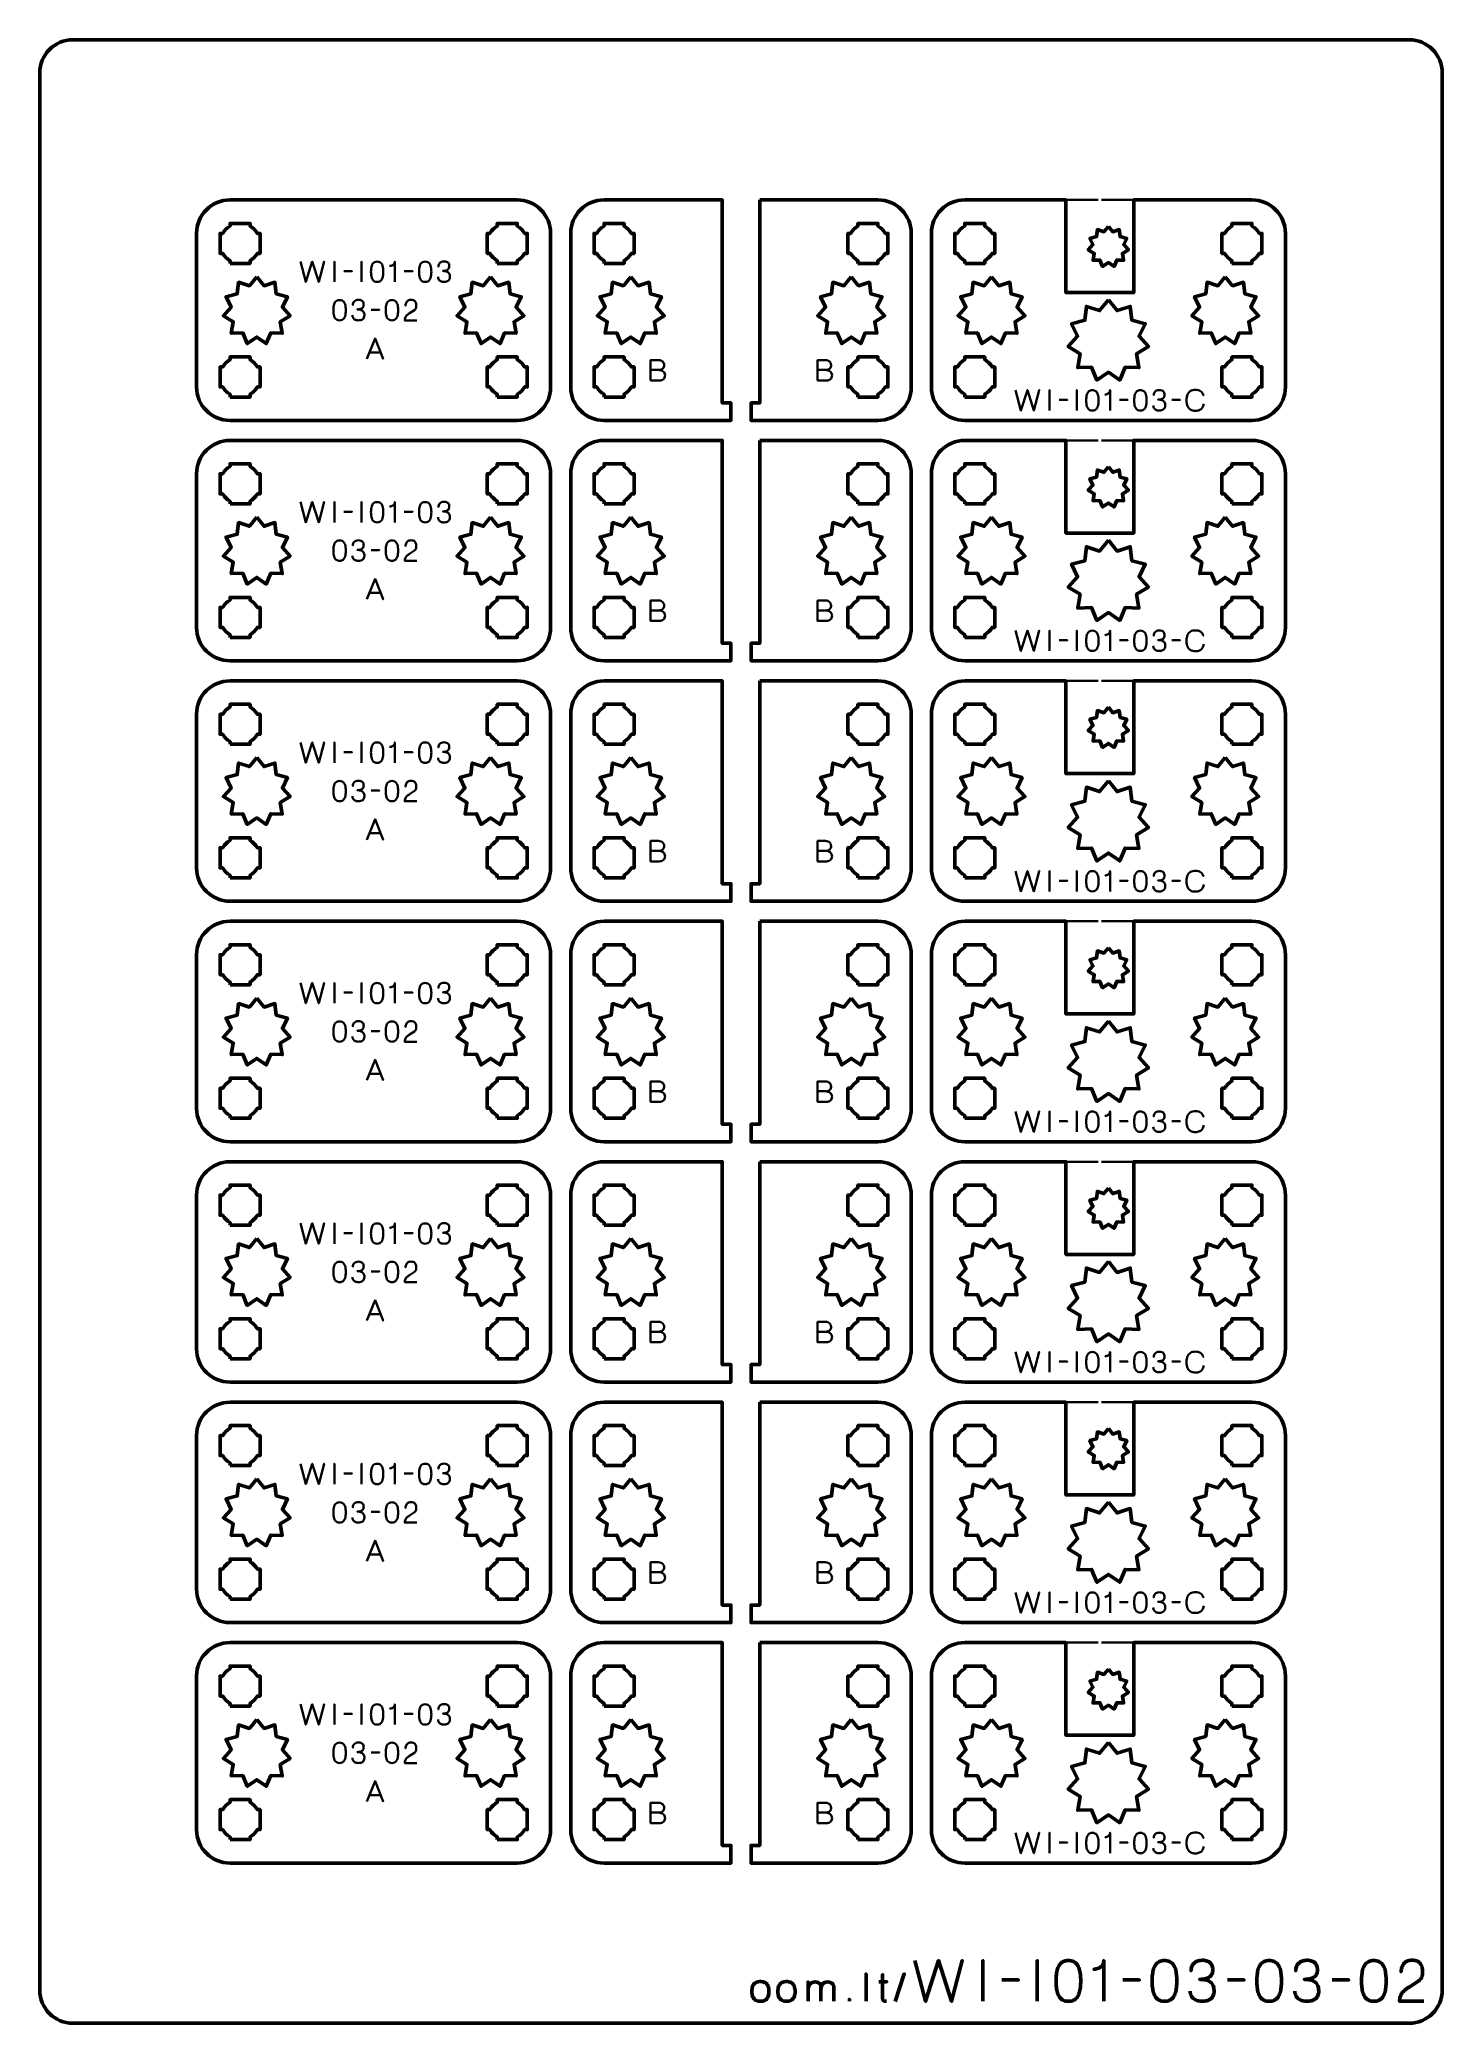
# Model space of a CAD drawing. Header units: centimetres. Extents: x -21 to 0, y -29.7 to 0.
import ezdxf

# ---------------------------------------------------------------- set-up
doc = ezdxf.new("R2010")
doc.units = ezdxf.units.CM
doc.header["$MEASUREMENT"] = 0
doc.layers.add('Layer 1', color=7, linetype='Continuous')

msp = doc.modelspace()

# ---------------------------------------------------------------- linework, layer by layer
at = {"layer": 'Layer 1', "color": 22, "lineweight": 53}
msp.add_open_spline([(-21.00003, -29.19995), (-21.00003, -29.19995), (-21.00003, -0.49992), (-21.00003, -0.49992), (-21.00003, -0.49992), (-21.00003, -0.22295), (-20.77694, 0.00004), (-20.49994, 0.00004), (-20.49994, 0.00004), (-20.49994, 0.00004), (-0.50008, 0.00004), (-0.50008, 0.00004), (-0.50008, 0.00004), (-0.22294, 0.00004), (0.00002, -0.22295), (0.00002, -0.49992), (0.00002, -0.49992), (0.00002, -0.49992), (0.00002, -29.19995), (0.00002, -29.19995), (0.00002, -29.19995), (0.00002, -29.47695), (-0.22294, -29.70004), (-0.50008, -29.70004), (-0.50008, -29.70004), (-0.50008, -29.70004), (-20.49994, -29.70004), (-20.49994, -29.70004), (-20.49994, -29.70004), (-20.77694, -29.70004), (-21.00003, -29.47695), (-21.00003, -29.19995)], degree=3, knots=[0, 0, 0, 0, 0.125, 0.125, 0.125, 0.125, 0.25, 0.25, 0.25, 0.25, 0.375, 0.375, 0.375, 0.375, 0.5, 0.5, 0.5, 0.5, 0.625, 0.625, 0.625, 0.625, 0.75, 0.75, 0.75, 0.75, 0.875, 0.875, 0.875, 0.875, 1, 1, 1, 1], dxfattribs=at)
at = {"layer": 'Layer 1', "color": 114, "lineweight": 53}
for points, knots in [([(-18.14994, -2.39998), (-18.14994, -2.39998), (-13.85007, -2.39998), (-13.85007, -2.39998), (-13.85007, -2.39998), (-13.57293, -2.39998), (-13.34997, -2.62307), (-13.34997, -2.90007), (-13.34997, -2.90007), (-13.34997, -2.90007), (-13.34997, -5.19994), (-13.34997, -5.19994), (-13.34997, -5.19994), (-13.34997, -5.47708), (-13.57293, -5.70004), (-13.85007, -5.70004), (-13.85007, -5.70004), (-13.85007, -5.70004), (-18.14994, -5.70004), (-18.14994, -5.70004), (-18.14994, -5.70004), (-18.42694, -5.70004), (-18.65003, -5.47708), (-18.65003, -5.19994), (-18.65003, -5.19994), (-18.65003, -5.19994), (-18.65003, -2.90007), (-18.65003, -2.90007), (-18.65003, -2.90007), (-18.65003, -2.62307), (-18.42694, -2.39998), (-18.14994, -2.39998)], [0, 0, 0, 0, 0.125, 0.125, 0.125, 0.125, 0.25, 0.25, 0.25, 0.25, 0.375, 0.375, 0.375, 0.375, 0.5, 0.5, 0.5, 0.5, 0.625, 0.625, 0.625, 0.625, 0.75, 0.75, 0.75, 0.75, 0.875, 0.875, 0.875, 0.875, 1, 1, 1, 1]), ([(-12.54994, -2.39998), (-12.54994, -2.39998), (-10.78102, -2.39998), (-10.78102, -2.39998), (-10.78102, -2.39998), (-10.78102, -2.39998), (-10.781, -5.43754), (-10.781, -5.43754), (-10.781, -5.43754), (-10.781, -5.43754), (-10.65, -5.43754), (-10.65, -5.43754), (-10.65, -5.43754), (-10.65, -5.43754), (-10.65002, -5.70004), (-10.65002, -5.70004), (-10.65002, -5.70004), (-10.65002, -5.70004), (-12.54994, -5.70004), (-12.54994, -5.70004), (-12.54994, -5.70004), (-12.82694, -5.70004), (-13.05003, -5.47708), (-13.05003, -5.19994), (-13.05003, -5.19994), (-13.05003, -5.19994), (-13.05003, -2.90007), (-13.05003, -2.90007), (-13.05003, -2.90007), (-13.05003, -2.62307), (-12.82694, -2.39998), (-12.54994, -2.39998)], [0, 0, 0, 0, 0.125, 0.125, 0.125, 0.125, 0.25, 0.25, 0.25, 0.25, 0.375, 0.375, 0.375, 0.375, 0.5, 0.5, 0.5, 0.5, 0.625, 0.625, 0.625, 0.625, 0.75, 0.75, 0.75, 0.75, 0.875, 0.875, 0.875, 0.875, 1, 1, 1, 1]), ([(-10.21904, -2.39998), (-10.21904, -2.39998), (-8.45007, -2.39998), (-8.45007, -2.39998), (-8.45007, -2.39998), (-8.17293, -2.39998), (-7.94997, -2.62307), (-7.94997, -2.90007), (-7.94997, -2.90007), (-7.94997, -2.90007), (-7.94997, -5.19994), (-7.94997, -5.19994), (-7.94997, -5.19994), (-7.94997, -5.47708), (-8.17293, -5.70004), (-8.45007, -5.70004), (-8.45007, -5.70004), (-8.45007, -5.70004), (-10.35004, -5.70004), (-10.35004, -5.70004), (-10.35004, -5.70004), (-10.35004, -5.70004), (-10.35002, -5.43754), (-10.35002, -5.43754), (-10.35002, -5.43754), (-10.35002, -5.43754), (-10.21902, -5.43754), (-10.21902, -5.43754), (-10.21902, -5.43754), (-10.21902, -5.43754), (-10.21904, -2.39998), (-10.21904, -2.39998)], [0, 0, 0, 0, 0.125, 0.125, 0.125, 0.125, 0.25, 0.25, 0.25, 0.25, 0.375, 0.375, 0.375, 0.375, 0.5, 0.5, 0.5, 0.5, 0.625, 0.625, 0.625, 0.625, 0.75, 0.75, 0.75, 0.75, 0.875, 0.875, 0.875, 0.875, 1, 1, 1, 1]), ([(-7.14994, -2.39998), (-7.14994, -2.39998), (-5.635, -2.39998), (-5.635, -2.39998), (-5.635, -2.39998), (-5.635, -2.39998), (-5.635, -3.78751), (-5.635, -3.78751), (-5.635, -3.78751), (-5.635, -3.78751), (-4.61902, -3.78751), (-4.61902, -3.78751), (-4.61902, -3.78751), (-4.61902, -3.78751), (-4.61902, -2.39998), (-4.61902, -2.39998), (-4.61902, -2.39998), (-4.61902, -2.39998), (-2.85007, -2.39998), (-2.85007, -2.39998), (-2.85007, -2.39998), (-2.57293, -2.39998), (-2.34997, -2.62307), (-2.34997, -2.90007), (-2.34997, -2.90007), (-2.34997, -2.90007), (-2.34997, -5.19994), (-2.34997, -5.19994), (-2.34997, -5.19994), (-2.34997, -5.47708), (-2.57293, -5.70004), (-2.85007, -5.70004), (-2.85007, -5.70004), (-2.85007, -5.70004), (-7.14994, -5.70004), (-7.14994, -5.70004), (-7.14994, -5.70004), (-7.42694, -5.70004), (-7.65003, -5.47708), (-7.65003, -5.19994), (-7.65003, -5.19994), (-7.65003, -5.19994), (-7.65003, -2.90007), (-7.65003, -2.90007), (-7.65003, -2.90007), (-7.65003, -2.62307), (-7.42694, -2.39998), (-7.14994, -2.39998)], [0, 0, 0, 0, 0.08333333, 0.08333333, 0.08333333, 0.08333333, 0.16666667, 0.16666667, 0.16666667, 0.16666667, 0.25, 0.25, 0.25, 0.25, 0.33333333, 0.33333333, 0.33333333, 0.33333333, 0.41666667, 0.41666667, 0.41666667, 0.41666667, 0.5, 0.5, 0.5, 0.5, 0.58333333, 0.58333333, 0.58333333, 0.58333333, 0.66666667, 0.66666667, 0.66666667, 0.66666667, 0.75, 0.75, 0.75, 0.75, 0.83333333, 0.83333333, 0.83333333, 0.83333333, 0.91666667, 0.91666667, 0.91666667, 0.91666667, 1, 1, 1, 1]), ([(-18.14994, -5.99998), (-18.14994, -5.99998), (-13.85007, -5.99998), (-13.85007, -5.99998), (-13.85007, -5.99998), (-13.57293, -5.99998), (-13.34997, -6.22307), (-13.34997, -6.50007), (-13.34997, -6.50007), (-13.34997, -6.50007), (-13.34997, -8.79994), (-13.34997, -8.79994), (-13.34997, -8.79994), (-13.34997, -9.07708), (-13.57293, -9.30004), (-13.85007, -9.30004), (-13.85007, -9.30004), (-13.85007, -9.30004), (-18.14994, -9.30004), (-18.14994, -9.30004), (-18.14994, -9.30004), (-18.42694, -9.30004), (-18.65003, -9.07708), (-18.65003, -8.79994), (-18.65003, -8.79994), (-18.65003, -8.79994), (-18.65003, -6.50007), (-18.65003, -6.50007), (-18.65003, -6.50007), (-18.65003, -6.22307), (-18.42694, -5.99998), (-18.14994, -5.99998)], [0, 0, 0, 0, 0.125, 0.125, 0.125, 0.125, 0.25, 0.25, 0.25, 0.25, 0.375, 0.375, 0.375, 0.375, 0.5, 0.5, 0.5, 0.5, 0.625, 0.625, 0.625, 0.625, 0.75, 0.75, 0.75, 0.75, 0.875, 0.875, 0.875, 0.875, 1, 1, 1, 1]), ([(-12.54994, -5.99998), (-12.54994, -5.99998), (-10.78102, -5.99998), (-10.78102, -5.99998), (-10.78102, -5.99998), (-10.78102, -5.99998), (-10.781, -9.03754), (-10.781, -9.03754), (-10.781, -9.03754), (-10.781, -9.03754), (-10.65, -9.03754), (-10.65, -9.03754), (-10.65, -9.03754), (-10.65, -9.03754), (-10.65002, -9.30004), (-10.65002, -9.30004), (-10.65002, -9.30004), (-10.65002, -9.30004), (-12.54994, -9.30004), (-12.54994, -9.30004), (-12.54994, -9.30004), (-12.82694, -9.30004), (-13.05003, -9.07708), (-13.05003, -8.79994), (-13.05003, -8.79994), (-13.05003, -8.79994), (-13.05003, -6.50007), (-13.05003, -6.50007), (-13.05003, -6.50007), (-13.05003, -6.22307), (-12.82694, -5.99998), (-12.54994, -5.99998)], [0, 0, 0, 0, 0.125, 0.125, 0.125, 0.125, 0.25, 0.25, 0.25, 0.25, 0.375, 0.375, 0.375, 0.375, 0.5, 0.5, 0.5, 0.5, 0.625, 0.625, 0.625, 0.625, 0.75, 0.75, 0.75, 0.75, 0.875, 0.875, 0.875, 0.875, 1, 1, 1, 1]), ([(-10.21904, -5.99998), (-10.21904, -5.99998), (-8.45007, -5.99998), (-8.45007, -5.99998), (-8.45007, -5.99998), (-8.17293, -5.99998), (-7.94997, -6.22307), (-7.94997, -6.50007), (-7.94997, -6.50007), (-7.94997, -6.50007), (-7.94997, -8.79994), (-7.94997, -8.79994), (-7.94997, -8.79994), (-7.94997, -9.07708), (-8.17293, -9.30004), (-8.45007, -9.30004), (-8.45007, -9.30004), (-8.45007, -9.30004), (-10.35004, -9.30004), (-10.35004, -9.30004), (-10.35004, -9.30004), (-10.35004, -9.30004), (-10.35002, -9.03754), (-10.35002, -9.03754), (-10.35002, -9.03754), (-10.35002, -9.03754), (-10.21902, -9.03754), (-10.21902, -9.03754), (-10.21902, -9.03754), (-10.21902, -9.03754), (-10.21904, -5.99998), (-10.21904, -5.99998)], [0, 0, 0, 0, 0.125, 0.125, 0.125, 0.125, 0.25, 0.25, 0.25, 0.25, 0.375, 0.375, 0.375, 0.375, 0.5, 0.5, 0.5, 0.5, 0.625, 0.625, 0.625, 0.625, 0.75, 0.75, 0.75, 0.75, 0.875, 0.875, 0.875, 0.875, 1, 1, 1, 1]), ([(-7.14994, -5.99998), (-7.14994, -5.99998), (-5.635, -5.99998), (-5.635, -5.99998), (-5.635, -5.99998), (-5.635, -5.99998), (-5.635, -7.38751), (-5.635, -7.38751), (-5.635, -7.38751), (-5.635, -7.38751), (-4.61902, -7.38751), (-4.61902, -7.38751), (-4.61902, -7.38751), (-4.61902, -7.38751), (-4.61902, -5.99998), (-4.61902, -5.99998), (-4.61902, -5.99998), (-4.61902, -5.99998), (-2.85007, -5.99998), (-2.85007, -5.99998), (-2.85007, -5.99998), (-2.57293, -5.99998), (-2.34997, -6.22307), (-2.34997, -6.50007), (-2.34997, -6.50007), (-2.34997, -6.50007), (-2.34997, -8.79994), (-2.34997, -8.79994), (-2.34997, -8.79994), (-2.34997, -9.07708), (-2.57293, -9.30004), (-2.85007, -9.30004), (-2.85007, -9.30004), (-2.85007, -9.30004), (-7.14994, -9.30004), (-7.14994, -9.30004), (-7.14994, -9.30004), (-7.42694, -9.30004), (-7.65003, -9.07708), (-7.65003, -8.79994), (-7.65003, -8.79994), (-7.65003, -8.79994), (-7.65003, -6.50007), (-7.65003, -6.50007), (-7.65003, -6.50007), (-7.65003, -6.22307), (-7.42694, -5.99998), (-7.14994, -5.99998)], [0, 0, 0, 0, 0.08333333, 0.08333333, 0.08333333, 0.08333333, 0.16666667, 0.16666667, 0.16666667, 0.16666667, 0.25, 0.25, 0.25, 0.25, 0.33333333, 0.33333333, 0.33333333, 0.33333333, 0.41666667, 0.41666667, 0.41666667, 0.41666667, 0.5, 0.5, 0.5, 0.5, 0.58333333, 0.58333333, 0.58333333, 0.58333333, 0.66666667, 0.66666667, 0.66666667, 0.66666667, 0.75, 0.75, 0.75, 0.75, 0.83333333, 0.83333333, 0.83333333, 0.83333333, 0.91666667, 0.91666667, 0.91666667, 0.91666667, 1, 1, 1, 1]), ([(-18.14994, -9.59998), (-18.14994, -9.59998), (-13.85007, -9.59998), (-13.85007, -9.59998), (-13.85007, -9.59998), (-13.57293, -9.59998), (-13.34997, -9.82307), (-13.34997, -10.10007), (-13.34997, -10.10007), (-13.34997, -10.10007), (-13.34997, -12.39994), (-13.34997, -12.39994), (-13.34997, -12.39994), (-13.34997, -12.67708), (-13.57293, -12.90004), (-13.85007, -12.90004), (-13.85007, -12.90004), (-13.85007, -12.90004), (-18.14994, -12.90004), (-18.14994, -12.90004), (-18.14994, -12.90004), (-18.42694, -12.90004), (-18.65003, -12.67708), (-18.65003, -12.39994), (-18.65003, -12.39994), (-18.65003, -12.39994), (-18.65003, -10.10007), (-18.65003, -10.10007), (-18.65003, -10.10007), (-18.65003, -9.82307), (-18.42694, -9.59998), (-18.14994, -9.59998)], [0, 0, 0, 0, 0.125, 0.125, 0.125, 0.125, 0.25, 0.25, 0.25, 0.25, 0.375, 0.375, 0.375, 0.375, 0.5, 0.5, 0.5, 0.5, 0.625, 0.625, 0.625, 0.625, 0.75, 0.75, 0.75, 0.75, 0.875, 0.875, 0.875, 0.875, 1, 1, 1, 1]), ([(-12.54994, -9.59998), (-12.54994, -9.59998), (-10.78102, -9.59998), (-10.78102, -9.59998), (-10.78102, -9.59998), (-10.78102, -9.59998), (-10.781, -12.63754), (-10.781, -12.63754), (-10.781, -12.63754), (-10.781, -12.63754), (-10.65, -12.63754), (-10.65, -12.63754), (-10.65, -12.63754), (-10.65, -12.63754), (-10.65002, -12.90004), (-10.65002, -12.90004), (-10.65002, -12.90004), (-10.65002, -12.90004), (-12.54994, -12.90004), (-12.54994, -12.90004), (-12.54994, -12.90004), (-12.82694, -12.90004), (-13.05003, -12.67708), (-13.05003, -12.39994), (-13.05003, -12.39994), (-13.05003, -12.39994), (-13.05003, -10.10007), (-13.05003, -10.10007), (-13.05003, -10.10007), (-13.05003, -9.82307), (-12.82694, -9.59998), (-12.54994, -9.59998)], [0, 0, 0, 0, 0.125, 0.125, 0.125, 0.125, 0.25, 0.25, 0.25, 0.25, 0.375, 0.375, 0.375, 0.375, 0.5, 0.5, 0.5, 0.5, 0.625, 0.625, 0.625, 0.625, 0.75, 0.75, 0.75, 0.75, 0.875, 0.875, 0.875, 0.875, 1, 1, 1, 1]), ([(-10.21904, -9.59998), (-10.21904, -9.59998), (-8.45007, -9.59998), (-8.45007, -9.59998), (-8.45007, -9.59998), (-8.17293, -9.59998), (-7.94997, -9.82307), (-7.94997, -10.10007), (-7.94997, -10.10007), (-7.94997, -10.10007), (-7.94997, -12.39994), (-7.94997, -12.39994), (-7.94997, -12.39994), (-7.94997, -12.67708), (-8.17293, -12.90004), (-8.45007, -12.90004), (-8.45007, -12.90004), (-8.45007, -12.90004), (-10.35004, -12.90004), (-10.35004, -12.90004), (-10.35004, -12.90004), (-10.35004, -12.90004), (-10.35002, -12.63754), (-10.35002, -12.63754), (-10.35002, -12.63754), (-10.35002, -12.63754), (-10.21902, -12.63754), (-10.21902, -12.63754), (-10.21902, -12.63754), (-10.21902, -12.63754), (-10.21904, -9.59998), (-10.21904, -9.59998)], [0, 0, 0, 0, 0.125, 0.125, 0.125, 0.125, 0.25, 0.25, 0.25, 0.25, 0.375, 0.375, 0.375, 0.375, 0.5, 0.5, 0.5, 0.5, 0.625, 0.625, 0.625, 0.625, 0.75, 0.75, 0.75, 0.75, 0.875, 0.875, 0.875, 0.875, 1, 1, 1, 1]), ([(-7.14994, -9.59998), (-7.14994, -9.59998), (-5.635, -9.59998), (-5.635, -9.59998), (-5.635, -9.59998), (-5.635, -9.59998), (-5.635, -10.98751), (-5.635, -10.98751), (-5.635, -10.98751), (-5.635, -10.98751), (-4.61902, -10.98751), (-4.61902, -10.98751), (-4.61902, -10.98751), (-4.61902, -10.98751), (-4.61902, -9.59998), (-4.61902, -9.59998), (-4.61902, -9.59998), (-4.61902, -9.59998), (-2.85007, -9.59998), (-2.85007, -9.59998), (-2.85007, -9.59998), (-2.57293, -9.59998), (-2.34997, -9.82307), (-2.34997, -10.10007), (-2.34997, -10.10007), (-2.34997, -10.10007), (-2.34997, -12.39994), (-2.34997, -12.39994), (-2.34997, -12.39994), (-2.34997, -12.67708), (-2.57293, -12.90004), (-2.85007, -12.90004), (-2.85007, -12.90004), (-2.85007, -12.90004), (-7.14994, -12.90004), (-7.14994, -12.90004), (-7.14994, -12.90004), (-7.42694, -12.90004), (-7.65003, -12.67708), (-7.65003, -12.39994), (-7.65003, -12.39994), (-7.65003, -12.39994), (-7.65003, -10.10007), (-7.65003, -10.10007), (-7.65003, -10.10007), (-7.65003, -9.82307), (-7.42694, -9.59998), (-7.14994, -9.59998)], [0, 0, 0, 0, 0.08333333, 0.08333333, 0.08333333, 0.08333333, 0.16666667, 0.16666667, 0.16666667, 0.16666667, 0.25, 0.25, 0.25, 0.25, 0.33333333, 0.33333333, 0.33333333, 0.33333333, 0.41666667, 0.41666667, 0.41666667, 0.41666667, 0.5, 0.5, 0.5, 0.5, 0.58333333, 0.58333333, 0.58333333, 0.58333333, 0.66666667, 0.66666667, 0.66666667, 0.66666667, 0.75, 0.75, 0.75, 0.75, 0.83333333, 0.83333333, 0.83333333, 0.83333333, 0.91666667, 0.91666667, 0.91666667, 0.91666667, 1, 1, 1, 1]), ([(-18.14994, -13.19998), (-18.14994, -13.19998), (-13.85007, -13.19998), (-13.85007, -13.19998), (-13.85007, -13.19998), (-13.57293, -13.19998), (-13.34997, -13.42307), (-13.34997, -13.70007), (-13.34997, -13.70007), (-13.34997, -13.70007), (-13.34997, -15.99994), (-13.34997, -15.99994), (-13.34997, -15.99994), (-13.34997, -16.27708), (-13.57293, -16.50004), (-13.85007, -16.50004), (-13.85007, -16.50004), (-13.85007, -16.50004), (-18.14994, -16.50004), (-18.14994, -16.50004), (-18.14994, -16.50004), (-18.42694, -16.50004), (-18.65003, -16.27708), (-18.65003, -15.99994), (-18.65003, -15.99994), (-18.65003, -15.99994), (-18.65003, -13.70007), (-18.65003, -13.70007), (-18.65003, -13.70007), (-18.65003, -13.42307), (-18.42694, -13.19998), (-18.14994, -13.19998)], [0, 0, 0, 0, 0.125, 0.125, 0.125, 0.125, 0.25, 0.25, 0.25, 0.25, 0.375, 0.375, 0.375, 0.375, 0.5, 0.5, 0.5, 0.5, 0.625, 0.625, 0.625, 0.625, 0.75, 0.75, 0.75, 0.75, 0.875, 0.875, 0.875, 0.875, 1, 1, 1, 1]), ([(-12.54994, -13.19998), (-12.54994, -13.19998), (-10.78102, -13.19998), (-10.78102, -13.19998), (-10.78102, -13.19998), (-10.78102, -13.19998), (-10.781, -16.23754), (-10.781, -16.23754), (-10.781, -16.23754), (-10.781, -16.23754), (-10.65, -16.23754), (-10.65, -16.23754), (-10.65, -16.23754), (-10.65, -16.23754), (-10.65002, -16.50004), (-10.65002, -16.50004), (-10.65002, -16.50004), (-10.65002, -16.50004), (-12.54994, -16.50004), (-12.54994, -16.50004), (-12.54994, -16.50004), (-12.82694, -16.50004), (-13.05003, -16.27708), (-13.05003, -15.99994), (-13.05003, -15.99994), (-13.05003, -15.99994), (-13.05003, -13.70007), (-13.05003, -13.70007), (-13.05003, -13.70007), (-13.05003, -13.42307), (-12.82694, -13.19998), (-12.54994, -13.19998)], [0, 0, 0, 0, 0.125, 0.125, 0.125, 0.125, 0.25, 0.25, 0.25, 0.25, 0.375, 0.375, 0.375, 0.375, 0.5, 0.5, 0.5, 0.5, 0.625, 0.625, 0.625, 0.625, 0.75, 0.75, 0.75, 0.75, 0.875, 0.875, 0.875, 0.875, 1, 1, 1, 1]), ([(-10.21904, -13.19998), (-10.21904, -13.19998), (-8.45007, -13.19998), (-8.45007, -13.19998), (-8.45007, -13.19998), (-8.17293, -13.19998), (-7.94997, -13.42307), (-7.94997, -13.70007), (-7.94997, -13.70007), (-7.94997, -13.70007), (-7.94997, -15.99994), (-7.94997, -15.99994), (-7.94997, -15.99994), (-7.94997, -16.27708), (-8.17293, -16.50004), (-8.45007, -16.50004), (-8.45007, -16.50004), (-8.45007, -16.50004), (-10.35004, -16.50004), (-10.35004, -16.50004), (-10.35004, -16.50004), (-10.35004, -16.50004), (-10.35002, -16.23754), (-10.35002, -16.23754), (-10.35002, -16.23754), (-10.35002, -16.23754), (-10.21902, -16.23754), (-10.21902, -16.23754), (-10.21902, -16.23754), (-10.21902, -16.23754), (-10.21904, -13.19998), (-10.21904, -13.19998)], [0, 0, 0, 0, 0.125, 0.125, 0.125, 0.125, 0.25, 0.25, 0.25, 0.25, 0.375, 0.375, 0.375, 0.375, 0.5, 0.5, 0.5, 0.5, 0.625, 0.625, 0.625, 0.625, 0.75, 0.75, 0.75, 0.75, 0.875, 0.875, 0.875, 0.875, 1, 1, 1, 1]), ([(-7.14994, -13.19998), (-7.14994, -13.19998), (-5.635, -13.19998), (-5.635, -13.19998), (-5.635, -13.19998), (-5.635, -13.19998), (-5.635, -14.58751), (-5.635, -14.58751), (-5.635, -14.58751), (-5.635, -14.58751), (-4.61902, -14.58751), (-4.61902, -14.58751), (-4.61902, -14.58751), (-4.61902, -14.58751), (-4.61902, -13.19998), (-4.61902, -13.19998), (-4.61902, -13.19998), (-4.61902, -13.19998), (-2.85007, -13.19998), (-2.85007, -13.19998), (-2.85007, -13.19998), (-2.57293, -13.19998), (-2.34997, -13.42307), (-2.34997, -13.70007), (-2.34997, -13.70007), (-2.34997, -13.70007), (-2.34997, -15.99994), (-2.34997, -15.99994), (-2.34997, -15.99994), (-2.34997, -16.27708), (-2.57293, -16.50004), (-2.85007, -16.50004), (-2.85007, -16.50004), (-2.85007, -16.50004), (-7.14994, -16.50004), (-7.14994, -16.50004), (-7.14994, -16.50004), (-7.42694, -16.50004), (-7.65003, -16.27708), (-7.65003, -15.99994), (-7.65003, -15.99994), (-7.65003, -15.99994), (-7.65003, -13.70007), (-7.65003, -13.70007), (-7.65003, -13.70007), (-7.65003, -13.42307), (-7.42694, -13.19998), (-7.14994, -13.19998)], [0, 0, 0, 0, 0.08333333, 0.08333333, 0.08333333, 0.08333333, 0.16666667, 0.16666667, 0.16666667, 0.16666667, 0.25, 0.25, 0.25, 0.25, 0.33333333, 0.33333333, 0.33333333, 0.33333333, 0.41666667, 0.41666667, 0.41666667, 0.41666667, 0.5, 0.5, 0.5, 0.5, 0.58333333, 0.58333333, 0.58333333, 0.58333333, 0.66666667, 0.66666667, 0.66666667, 0.66666667, 0.75, 0.75, 0.75, 0.75, 0.83333333, 0.83333333, 0.83333333, 0.83333333, 0.91666667, 0.91666667, 0.91666667, 0.91666667, 1, 1, 1, 1]), ([(-18.14994, -16.79998), (-18.14994, -16.79998), (-13.85007, -16.79998), (-13.85007, -16.79998), (-13.85007, -16.79998), (-13.57293, -16.79998), (-13.34997, -17.02307), (-13.34997, -17.30007), (-13.34997, -17.30007), (-13.34997, -17.30007), (-13.34997, -19.59994), (-13.34997, -19.59994), (-13.34997, -19.59994), (-13.34997, -19.87708), (-13.57293, -20.10004), (-13.85007, -20.10004), (-13.85007, -20.10004), (-13.85007, -20.10004), (-18.14994, -20.10004), (-18.14994, -20.10004), (-18.14994, -20.10004), (-18.42694, -20.10004), (-18.65003, -19.87708), (-18.65003, -19.59994), (-18.65003, -19.59994), (-18.65003, -19.59994), (-18.65003, -17.30007), (-18.65003, -17.30007), (-18.65003, -17.30007), (-18.65003, -17.02307), (-18.42694, -16.79998), (-18.14994, -16.79998)], [0, 0, 0, 0, 0.125, 0.125, 0.125, 0.125, 0.25, 0.25, 0.25, 0.25, 0.375, 0.375, 0.375, 0.375, 0.5, 0.5, 0.5, 0.5, 0.625, 0.625, 0.625, 0.625, 0.75, 0.75, 0.75, 0.75, 0.875, 0.875, 0.875, 0.875, 1, 1, 1, 1]), ([(-12.54994, -16.79998), (-12.54994, -16.79998), (-10.78102, -16.79998), (-10.78102, -16.79998), (-10.78102, -16.79998), (-10.78102, -16.79998), (-10.781, -19.83754), (-10.781, -19.83754), (-10.781, -19.83754), (-10.781, -19.83754), (-10.65, -19.83754), (-10.65, -19.83754), (-10.65, -19.83754), (-10.65, -19.83754), (-10.65002, -20.10004), (-10.65002, -20.10004), (-10.65002, -20.10004), (-10.65002, -20.10004), (-12.54994, -20.10004), (-12.54994, -20.10004), (-12.54994, -20.10004), (-12.82694, -20.10004), (-13.05003, -19.87708), (-13.05003, -19.59994), (-13.05003, -19.59994), (-13.05003, -19.59994), (-13.05003, -17.30007), (-13.05003, -17.30007), (-13.05003, -17.30007), (-13.05003, -17.02307), (-12.82694, -16.79998), (-12.54994, -16.79998)], [0, 0, 0, 0, 0.125, 0.125, 0.125, 0.125, 0.25, 0.25, 0.25, 0.25, 0.375, 0.375, 0.375, 0.375, 0.5, 0.5, 0.5, 0.5, 0.625, 0.625, 0.625, 0.625, 0.75, 0.75, 0.75, 0.75, 0.875, 0.875, 0.875, 0.875, 1, 1, 1, 1]), ([(-10.21904, -16.79998), (-10.21904, -16.79998), (-8.45007, -16.79998), (-8.45007, -16.79998), (-8.45007, -16.79998), (-8.17293, -16.79998), (-7.94997, -17.02307), (-7.94997, -17.30007), (-7.94997, -17.30007), (-7.94997, -17.30007), (-7.94997, -19.59994), (-7.94997, -19.59994), (-7.94997, -19.59994), (-7.94997, -19.87708), (-8.17293, -20.10004), (-8.45007, -20.10004), (-8.45007, -20.10004), (-8.45007, -20.10004), (-10.35004, -20.10004), (-10.35004, -20.10004), (-10.35004, -20.10004), (-10.35004, -20.10004), (-10.35002, -19.83754), (-10.35002, -19.83754), (-10.35002, -19.83754), (-10.35002, -19.83754), (-10.21902, -19.83754), (-10.21902, -19.83754), (-10.21902, -19.83754), (-10.21902, -19.83754), (-10.21904, -16.79998), (-10.21904, -16.79998)], [0, 0, 0, 0, 0.125, 0.125, 0.125, 0.125, 0.25, 0.25, 0.25, 0.25, 0.375, 0.375, 0.375, 0.375, 0.5, 0.5, 0.5, 0.5, 0.625, 0.625, 0.625, 0.625, 0.75, 0.75, 0.75, 0.75, 0.875, 0.875, 0.875, 0.875, 1, 1, 1, 1]), ([(-7.14994, -16.79998), (-7.14994, -16.79998), (-5.635, -16.79998), (-5.635, -16.79998), (-5.635, -16.79998), (-5.635, -16.79998), (-5.635, -18.18751), (-5.635, -18.18751), (-5.635, -18.18751), (-5.635, -18.18751), (-4.61902, -18.18751), (-4.61902, -18.18751), (-4.61902, -18.18751), (-4.61902, -18.18751), (-4.61902, -16.79998), (-4.61902, -16.79998), (-4.61902, -16.79998), (-4.61902, -16.79998), (-2.85007, -16.79998), (-2.85007, -16.79998), (-2.85007, -16.79998), (-2.57293, -16.79998), (-2.34997, -17.02307), (-2.34997, -17.30007), (-2.34997, -17.30007), (-2.34997, -17.30007), (-2.34997, -19.59994), (-2.34997, -19.59994), (-2.34997, -19.59994), (-2.34997, -19.87708), (-2.57293, -20.10004), (-2.85007, -20.10004), (-2.85007, -20.10004), (-2.85007, -20.10004), (-7.14994, -20.10004), (-7.14994, -20.10004), (-7.14994, -20.10004), (-7.42694, -20.10004), (-7.65003, -19.87708), (-7.65003, -19.59994), (-7.65003, -19.59994), (-7.65003, -19.59994), (-7.65003, -17.30007), (-7.65003, -17.30007), (-7.65003, -17.30007), (-7.65003, -17.02307), (-7.42694, -16.79998), (-7.14994, -16.79998)], [0, 0, 0, 0, 0.08333333, 0.08333333, 0.08333333, 0.08333333, 0.16666667, 0.16666667, 0.16666667, 0.16666667, 0.25, 0.25, 0.25, 0.25, 0.33333333, 0.33333333, 0.33333333, 0.33333333, 0.41666667, 0.41666667, 0.41666667, 0.41666667, 0.5, 0.5, 0.5, 0.5, 0.58333333, 0.58333333, 0.58333333, 0.58333333, 0.66666667, 0.66666667, 0.66666667, 0.66666667, 0.75, 0.75, 0.75, 0.75, 0.83333333, 0.83333333, 0.83333333, 0.83333333, 0.91666667, 0.91666667, 0.91666667, 0.91666667, 1, 1, 1, 1]), ([(-18.14994, -20.39998), (-18.14994, -20.39998), (-13.85007, -20.39998), (-13.85007, -20.39998), (-13.85007, -20.39998), (-13.57293, -20.39998), (-13.34997, -20.62307), (-13.34997, -20.90007), (-13.34997, -20.90007), (-13.34997, -20.90007), (-13.34997, -23.19994), (-13.34997, -23.19994), (-13.34997, -23.19994), (-13.34997, -23.47708), (-13.57293, -23.70004), (-13.85007, -23.70004), (-13.85007, -23.70004), (-13.85007, -23.70004), (-18.14994, -23.70004), (-18.14994, -23.70004), (-18.14994, -23.70004), (-18.42694, -23.70004), (-18.65003, -23.47708), (-18.65003, -23.19994), (-18.65003, -23.19994), (-18.65003, -23.19994), (-18.65003, -20.90007), (-18.65003, -20.90007), (-18.65003, -20.90007), (-18.65003, -20.62307), (-18.42694, -20.39998), (-18.14994, -20.39998)], [0, 0, 0, 0, 0.125, 0.125, 0.125, 0.125, 0.25, 0.25, 0.25, 0.25, 0.375, 0.375, 0.375, 0.375, 0.5, 0.5, 0.5, 0.5, 0.625, 0.625, 0.625, 0.625, 0.75, 0.75, 0.75, 0.75, 0.875, 0.875, 0.875, 0.875, 1, 1, 1, 1]), ([(-12.54994, -20.39998), (-12.54994, -20.39998), (-10.78102, -20.39998), (-10.78102, -20.39998), (-10.78102, -20.39998), (-10.78102, -20.39998), (-10.781, -23.43754), (-10.781, -23.43754), (-10.781, -23.43754), (-10.781, -23.43754), (-10.65, -23.43754), (-10.65, -23.43754), (-10.65, -23.43754), (-10.65, -23.43754), (-10.65002, -23.70004), (-10.65002, -23.70004), (-10.65002, -23.70004), (-10.65002, -23.70004), (-12.54994, -23.70004), (-12.54994, -23.70004), (-12.54994, -23.70004), (-12.82694, -23.70004), (-13.05003, -23.47708), (-13.05003, -23.19994), (-13.05003, -23.19994), (-13.05003, -23.19994), (-13.05003, -20.90007), (-13.05003, -20.90007), (-13.05003, -20.90007), (-13.05003, -20.62307), (-12.82694, -20.39998), (-12.54994, -20.39998)], [0, 0, 0, 0, 0.125, 0.125, 0.125, 0.125, 0.25, 0.25, 0.25, 0.25, 0.375, 0.375, 0.375, 0.375, 0.5, 0.5, 0.5, 0.5, 0.625, 0.625, 0.625, 0.625, 0.75, 0.75, 0.75, 0.75, 0.875, 0.875, 0.875, 0.875, 1, 1, 1, 1]), ([(-10.21904, -20.39998), (-10.21904, -20.39998), (-8.45007, -20.39998), (-8.45007, -20.39998), (-8.45007, -20.39998), (-8.17293, -20.39998), (-7.94997, -20.62307), (-7.94997, -20.90007), (-7.94997, -20.90007), (-7.94997, -20.90007), (-7.94997, -23.19994), (-7.94997, -23.19994), (-7.94997, -23.19994), (-7.94997, -23.47708), (-8.17293, -23.70004), (-8.45007, -23.70004), (-8.45007, -23.70004), (-8.45007, -23.70004), (-10.35004, -23.70004), (-10.35004, -23.70004), (-10.35004, -23.70004), (-10.35004, -23.70004), (-10.35002, -23.43754), (-10.35002, -23.43754), (-10.35002, -23.43754), (-10.35002, -23.43754), (-10.21902, -23.43754), (-10.21902, -23.43754), (-10.21902, -23.43754), (-10.21902, -23.43754), (-10.21904, -20.39998), (-10.21904, -20.39998)], [0, 0, 0, 0, 0.125, 0.125, 0.125, 0.125, 0.25, 0.25, 0.25, 0.25, 0.375, 0.375, 0.375, 0.375, 0.5, 0.5, 0.5, 0.5, 0.625, 0.625, 0.625, 0.625, 0.75, 0.75, 0.75, 0.75, 0.875, 0.875, 0.875, 0.875, 1, 1, 1, 1]), ([(-7.14994, -20.39998), (-7.14994, -20.39998), (-5.635, -20.39998), (-5.635, -20.39998), (-5.635, -20.39998), (-5.635, -20.39998), (-5.635, -21.78751), (-5.635, -21.78751), (-5.635, -21.78751), (-5.635, -21.78751), (-4.61902, -21.78751), (-4.61902, -21.78751), (-4.61902, -21.78751), (-4.61902, -21.78751), (-4.61902, -20.39998), (-4.61902, -20.39998), (-4.61902, -20.39998), (-4.61902, -20.39998), (-2.85007, -20.39998), (-2.85007, -20.39998), (-2.85007, -20.39998), (-2.57293, -20.39998), (-2.34997, -20.62307), (-2.34997, -20.90007), (-2.34997, -20.90007), (-2.34997, -20.90007), (-2.34997, -23.19994), (-2.34997, -23.19994), (-2.34997, -23.19994), (-2.34997, -23.47708), (-2.57293, -23.70004), (-2.85007, -23.70004), (-2.85007, -23.70004), (-2.85007, -23.70004), (-7.14994, -23.70004), (-7.14994, -23.70004), (-7.14994, -23.70004), (-7.42694, -23.70004), (-7.65003, -23.47708), (-7.65003, -23.19994), (-7.65003, -23.19994), (-7.65003, -23.19994), (-7.65003, -20.90007), (-7.65003, -20.90007), (-7.65003, -20.90007), (-7.65003, -20.62307), (-7.42694, -20.39998), (-7.14994, -20.39998)], [0, 0, 0, 0, 0.08333333, 0.08333333, 0.08333333, 0.08333333, 0.16666667, 0.16666667, 0.16666667, 0.16666667, 0.25, 0.25, 0.25, 0.25, 0.33333333, 0.33333333, 0.33333333, 0.33333333, 0.41666667, 0.41666667, 0.41666667, 0.41666667, 0.5, 0.5, 0.5, 0.5, 0.58333333, 0.58333333, 0.58333333, 0.58333333, 0.66666667, 0.66666667, 0.66666667, 0.66666667, 0.75, 0.75, 0.75, 0.75, 0.83333333, 0.83333333, 0.83333333, 0.83333333, 0.91666667, 0.91666667, 0.91666667, 0.91666667, 1, 1, 1, 1]), ([(-18.14994, -23.99998), (-18.14994, -23.99998), (-13.85007, -23.99998), (-13.85007, -23.99998), (-13.85007, -23.99998), (-13.57293, -23.99998), (-13.34997, -24.22307), (-13.34997, -24.50007), (-13.34997, -24.50007), (-13.34997, -24.50007), (-13.34997, -26.79994), (-13.34997, -26.79994), (-13.34997, -26.79994), (-13.34997, -27.07708), (-13.57293, -27.30004), (-13.85007, -27.30004), (-13.85007, -27.30004), (-13.85007, -27.30004), (-18.14994, -27.30004), (-18.14994, -27.30004), (-18.14994, -27.30004), (-18.42694, -27.30004), (-18.65003, -27.07708), (-18.65003, -26.79994), (-18.65003, -26.79994), (-18.65003, -26.79994), (-18.65003, -24.50007), (-18.65003, -24.50007), (-18.65003, -24.50007), (-18.65003, -24.22307), (-18.42694, -23.99998), (-18.14994, -23.99998)], [0, 0, 0, 0, 0.125, 0.125, 0.125, 0.125, 0.25, 0.25, 0.25, 0.25, 0.375, 0.375, 0.375, 0.375, 0.5, 0.5, 0.5, 0.5, 0.625, 0.625, 0.625, 0.625, 0.75, 0.75, 0.75, 0.75, 0.875, 0.875, 0.875, 0.875, 1, 1, 1, 1]), ([(-12.54994, -23.99998), (-12.54994, -23.99998), (-10.78102, -23.99998), (-10.78102, -23.99998), (-10.78102, -23.99998), (-10.78102, -23.99998), (-10.781, -27.03754), (-10.781, -27.03754), (-10.781, -27.03754), (-10.781, -27.03754), (-10.65, -27.03754), (-10.65, -27.03754), (-10.65, -27.03754), (-10.65, -27.03754), (-10.65002, -27.30004), (-10.65002, -27.30004), (-10.65002, -27.30004), (-10.65002, -27.30004), (-12.54994, -27.30004), (-12.54994, -27.30004), (-12.54994, -27.30004), (-12.82694, -27.30004), (-13.05003, -27.07708), (-13.05003, -26.79994), (-13.05003, -26.79994), (-13.05003, -26.79994), (-13.05003, -24.50007), (-13.05003, -24.50007), (-13.05003, -24.50007), (-13.05003, -24.22307), (-12.82694, -23.99998), (-12.54994, -23.99998)], [0, 0, 0, 0, 0.125, 0.125, 0.125, 0.125, 0.25, 0.25, 0.25, 0.25, 0.375, 0.375, 0.375, 0.375, 0.5, 0.5, 0.5, 0.5, 0.625, 0.625, 0.625, 0.625, 0.75, 0.75, 0.75, 0.75, 0.875, 0.875, 0.875, 0.875, 1, 1, 1, 1]), ([(-10.21904, -23.99998), (-10.21904, -23.99998), (-8.45007, -23.99998), (-8.45007, -23.99998), (-8.45007, -23.99998), (-8.17293, -23.99998), (-7.94997, -24.22307), (-7.94997, -24.50007), (-7.94997, -24.50007), (-7.94997, -24.50007), (-7.94997, -26.79994), (-7.94997, -26.79994), (-7.94997, -26.79994), (-7.94997, -27.07708), (-8.17293, -27.30004), (-8.45007, -27.30004), (-8.45007, -27.30004), (-8.45007, -27.30004), (-10.35004, -27.30004), (-10.35004, -27.30004), (-10.35004, -27.30004), (-10.35004, -27.30004), (-10.35002, -27.03754), (-10.35002, -27.03754), (-10.35002, -27.03754), (-10.35002, -27.03754), (-10.21902, -27.03754), (-10.21902, -27.03754), (-10.21902, -27.03754), (-10.21902, -27.03754), (-10.21904, -23.99998), (-10.21904, -23.99998)], [0, 0, 0, 0, 0.125, 0.125, 0.125, 0.125, 0.25, 0.25, 0.25, 0.25, 0.375, 0.375, 0.375, 0.375, 0.5, 0.5, 0.5, 0.5, 0.625, 0.625, 0.625, 0.625, 0.75, 0.75, 0.75, 0.75, 0.875, 0.875, 0.875, 0.875, 1, 1, 1, 1]), ([(-7.14994, -23.99998), (-7.14994, -23.99998), (-5.635, -23.99998), (-5.635, -23.99998), (-5.635, -23.99998), (-5.635, -23.99998), (-5.635, -25.38751), (-5.635, -25.38751), (-5.635, -25.38751), (-5.635, -25.38751), (-4.61902, -25.38751), (-4.61902, -25.38751), (-4.61902, -25.38751), (-4.61902, -25.38751), (-4.61902, -23.99998), (-4.61902, -23.99998), (-4.61902, -23.99998), (-4.61902, -23.99998), (-2.85007, -23.99998), (-2.85007, -23.99998), (-2.85007, -23.99998), (-2.57293, -23.99998), (-2.34997, -24.22307), (-2.34997, -24.50007), (-2.34997, -24.50007), (-2.34997, -24.50007), (-2.34997, -26.79994), (-2.34997, -26.79994), (-2.34997, -26.79994), (-2.34997, -27.07708), (-2.57293, -27.30004), (-2.85007, -27.30004), (-2.85007, -27.30004), (-2.85007, -27.30004), (-7.14994, -27.30004), (-7.14994, -27.30004), (-7.14994, -27.30004), (-7.42694, -27.30004), (-7.65003, -27.07708), (-7.65003, -26.79994), (-7.65003, -26.79994), (-7.65003, -26.79994), (-7.65003, -24.50007), (-7.65003, -24.50007), (-7.65003, -24.50007), (-7.65003, -24.22307), (-7.42694, -23.99998), (-7.14994, -23.99998)], [0, 0, 0, 0, 0.08333333, 0.08333333, 0.08333333, 0.08333333, 0.16666667, 0.16666667, 0.16666667, 0.16666667, 0.25, 0.25, 0.25, 0.25, 0.33333333, 0.33333333, 0.33333333, 0.33333333, 0.41666667, 0.41666667, 0.41666667, 0.41666667, 0.5, 0.5, 0.5, 0.5, 0.58333333, 0.58333333, 0.58333333, 0.58333333, 0.66666667, 0.66666667, 0.66666667, 0.66666667, 0.75, 0.75, 0.75, 0.75, 0.83333333, 0.83333333, 0.83333333, 0.83333333, 0.91666667, 0.91666667, 0.91666667, 0.91666667, 1, 1, 1, 1])]:
    msp.add_open_spline(points, degree=3, knots=knots, dxfattribs=at)
at = {"layer": 'Layer 1', "color": 250, "lineweight": 35}
for points in [[(-5.635, -2.39998), (-5.635, -2.39998), (-5.15201, -2.39998), (-5.15201, -2.39998)], [(-5.10201, -2.39998), (-5.10201, -2.39998), (-4.61902, -2.39998), (-4.61902, -2.39998)], [(-5.635, -5.99998), (-5.635, -5.99998), (-5.15201, -5.99998), (-5.15201, -5.99998)], [(-5.10201, -5.99998), (-5.10201, -5.99998), (-4.61902, -5.99998), (-4.61902, -5.99998)], [(-5.635, -9.59998), (-5.635, -9.59998), (-5.15201, -9.59998), (-5.15201, -9.59998)], [(-5.10201, -9.59998), (-5.10201, -9.59998), (-4.61902, -9.59998), (-4.61902, -9.59998)], [(-5.635, -13.19998), (-5.635, -13.19998), (-5.15201, -13.19998), (-5.15201, -13.19998)], [(-5.10201, -13.19998), (-5.10201, -13.19998), (-4.61902, -13.19998), (-4.61902, -13.19998)], [(-5.635, -16.79998), (-5.635, -16.79998), (-5.15201, -16.79998), (-5.15201, -16.79998)], [(-5.10201, -16.79998), (-5.10201, -16.79998), (-4.61902, -16.79998), (-4.61902, -16.79998)], [(-5.635, -20.39998), (-5.635, -20.39998), (-5.15201, -20.39998), (-5.15201, -20.39998)], [(-5.10201, -20.39998), (-5.10201, -20.39998), (-4.61902, -20.39998), (-4.61902, -20.39998)], [(-5.635, -23.99998), (-5.635, -23.99998), (-5.15201, -23.99998), (-5.15201, -23.99998)], [(-5.10201, -23.99998), (-5.10201, -23.99998), (-4.61902, -23.99998), (-4.61902, -23.99998)]]:
    msp.add_open_spline(points, degree=3, dxfattribs=at)
at = {"layer": 'Layer 1', "color": 250, "lineweight": 53}
for points, knots in [([(-18.14994, -3.35001), (-18.14994, -3.35001), (-18.14994, -3.3099), (-18.14994, -3.3099), (-18.14994, -3.3099), (-18.19555, -3.28358), (-18.23347, -3.24555), (-18.25979, -3.20008), (-18.25979, -3.20008), (-18.25979, -3.20008), (-18.30001, -3.20008), (-18.30001, -3.20008), (-18.30001, -3.20008), (-18.30001, -3.20008), (-18.30001, -3.05001), (-18.30001, -3.05001), (-18.30001, -3.05001), (-18.30001, -3.05001), (-18.30001, -2.90007), (-18.30001, -2.90007), (-18.30001, -2.90007), (-18.30001, -2.90007), (-18.25979, -2.90007), (-18.25979, -2.90007), (-18.25979, -2.90007), (-18.23347, -2.85446), (-18.19555, -2.81654), (-18.14994, -2.79022), (-18.14994, -2.79022), (-18.14994, -2.79022), (-18.14994, -2.75), (-18.14994, -2.75), (-18.14994, -2.75), (-18.14994, -2.75), (-18.00001, -2.75), (-18.00001, -2.75), (-18.00001, -2.75), (-18.00001, -2.75), (-17.84993, -2.75), (-17.84993, -2.75), (-17.84993, -2.75), (-17.84993, -2.75), (-17.84993, -2.79022), (-17.84993, -2.79022), (-17.84993, -2.79022), (-17.80446, -2.81654), (-17.76643, -2.85446), (-17.74011, -2.90007), (-17.74011, -2.90007), (-17.74011, -2.90007), (-17.7, -2.90007), (-17.7, -2.90007), (-17.7, -2.90007), (-17.7, -2.90007), (-17.7, -3.05001), (-17.7, -3.05001), (-17.7, -3.05001), (-17.7, -3.05001), (-17.7, -3.20008), (-17.7, -3.20008), (-17.7, -3.20008), (-17.7, -3.20008), (-17.74011, -3.20008), (-17.74011, -3.20008), (-17.74011, -3.20008), (-17.76643, -3.24555), (-17.80446, -3.28358), (-17.84993, -3.3099), (-17.84993, -3.3099), (-17.84993, -3.3099), (-17.84993, -3.35001), (-17.84993, -3.35001), (-17.84993, -3.35001), (-17.84993, -3.35001), (-18.00001, -3.35001), (-18.00001, -3.35001), (-18.00001, -3.35001), (-18.00001, -3.35001), (-18.14994, -3.35001), (-18.14994, -3.35001)], [0, 0, 0, 0, 0.05, 0.05, 0.05, 0.05, 0.1, 0.1, 0.1, 0.1, 0.15, 0.15, 0.15, 0.15, 0.2, 0.2, 0.2, 0.2, 0.25, 0.25, 0.25, 0.25, 0.3, 0.3, 0.3, 0.3, 0.35, 0.35, 0.35, 0.35, 0.4, 0.4, 0.4, 0.4, 0.45, 0.45, 0.45, 0.45, 0.5, 0.5, 0.5, 0.5, 0.55, 0.55, 0.55, 0.55, 0.6, 0.6, 0.6, 0.6, 0.65, 0.65, 0.65, 0.65, 0.7, 0.7, 0.7, 0.7, 0.75, 0.75, 0.75, 0.75, 0.8, 0.8, 0.8, 0.8, 0.85, 0.85, 0.85, 0.85, 0.9, 0.9, 0.9, 0.9, 0.95, 0.95, 0.95, 0.95, 1, 1, 1, 1]), ([(-14.15007, -3.35001), (-14.15007, -3.35001), (-14.15007, -3.3099), (-14.15007, -3.3099), (-14.15007, -3.3099), (-14.19554, -3.28358), (-14.23343, -3.24555), (-14.25989, -3.20008), (-14.25989, -3.20008), (-14.25989, -3.20008), (-14.3, -3.20008), (-14.3, -3.20008), (-14.3, -3.20008), (-14.3, -3.20008), (-14.3, -3.05001), (-14.3, -3.05001), (-14.3, -3.05001), (-14.3, -3.05001), (-14.3, -2.90007), (-14.3, -2.90007), (-14.3, -2.90007), (-14.3, -2.90007), (-14.25989, -2.90007), (-14.25989, -2.90007), (-14.25989, -2.90007), (-14.23343, -2.85446), (-14.19554, -2.81654), (-14.15007, -2.79022), (-14.15007, -2.79022), (-14.15007, -2.79022), (-14.15007, -2.75), (-14.15007, -2.75), (-14.15007, -2.75), (-14.15007, -2.75), (-14, -2.75), (-14, -2.75), (-14, -2.75), (-14, -2.75), (-13.85007, -2.75), (-13.85007, -2.75), (-13.85007, -2.75), (-13.85007, -2.75), (-13.85007, -2.79022), (-13.85007, -2.79022), (-13.85007, -2.79022), (-13.80445, -2.81654), (-13.76653, -2.85446), (-13.74021, -2.90007), (-13.74021, -2.90007), (-13.74021, -2.90007), (-13.7, -2.90007), (-13.7, -2.90007), (-13.7, -2.90007), (-13.7, -2.90007), (-13.7, -3.05001), (-13.7, -3.05001), (-13.7, -3.05001), (-13.7, -3.05001), (-13.7, -3.20008), (-13.7, -3.20008), (-13.7, -3.20008), (-13.7, -3.20008), (-13.74021, -3.20008), (-13.74021, -3.20008), (-13.74021, -3.20008), (-13.76653, -3.24555), (-13.80445, -3.28358), (-13.85007, -3.3099), (-13.85007, -3.3099), (-13.85007, -3.3099), (-13.85007, -3.35001), (-13.85007, -3.35001), (-13.85007, -3.35001), (-13.85007, -3.35001), (-14, -3.35001), (-14, -3.35001), (-14, -3.35001), (-14, -3.35001), (-14.15007, -3.35001), (-14.15007, -3.35001)], [0, 0, 0, 0, 0.05, 0.05, 0.05, 0.05, 0.1, 0.1, 0.1, 0.1, 0.15, 0.15, 0.15, 0.15, 0.2, 0.2, 0.2, 0.2, 0.25, 0.25, 0.25, 0.25, 0.3, 0.3, 0.3, 0.3, 0.35, 0.35, 0.35, 0.35, 0.4, 0.4, 0.4, 0.4, 0.45, 0.45, 0.45, 0.45, 0.5, 0.5, 0.5, 0.5, 0.55, 0.55, 0.55, 0.55, 0.6, 0.6, 0.6, 0.6, 0.65, 0.65, 0.65, 0.65, 0.7, 0.7, 0.7, 0.7, 0.75, 0.75, 0.75, 0.75, 0.8, 0.8, 0.8, 0.8, 0.85, 0.85, 0.85, 0.85, 0.9, 0.9, 0.9, 0.9, 0.95, 0.95, 0.95, 0.95, 1, 1, 1, 1]), ([(-12.54994, -3.35001), (-12.54994, -3.35001), (-12.54994, -3.3099), (-12.54994, -3.3099), (-12.54994, -3.3099), (-12.59555, -3.28358), (-12.63347, -3.24555), (-12.65979, -3.20008), (-12.65979, -3.20008), (-12.65979, -3.20008), (-12.70001, -3.20008), (-12.70001, -3.20008), (-12.70001, -3.20008), (-12.70001, -3.20008), (-12.70001, -3.05001), (-12.70001, -3.05001), (-12.70001, -3.05001), (-12.70001, -3.05001), (-12.70001, -2.90007), (-12.70001, -2.90007), (-12.70001, -2.90007), (-12.70001, -2.90007), (-12.65979, -2.90007), (-12.65979, -2.90007), (-12.65979, -2.90007), (-12.63347, -2.85446), (-12.59555, -2.81654), (-12.54994, -2.79022), (-12.54994, -2.79022), (-12.54994, -2.79022), (-12.54994, -2.75), (-12.54994, -2.75), (-12.54994, -2.75), (-12.54994, -2.75), (-12.40001, -2.75), (-12.40001, -2.75), (-12.40001, -2.75), (-12.40001, -2.75), (-12.24993, -2.75), (-12.24993, -2.75), (-12.24993, -2.75), (-12.24993, -2.75), (-12.24993, -2.79022), (-12.24993, -2.79022), (-12.24993, -2.79022), (-12.20446, -2.81654), (-12.16643, -2.85446), (-12.14011, -2.90007), (-12.14011, -2.90007), (-12.14011, -2.90007), (-12.1, -2.90007), (-12.1, -2.90007), (-12.1, -2.90007), (-12.1, -2.90007), (-12.1, -3.05001), (-12.1, -3.05001), (-12.1, -3.05001), (-12.1, -3.05001), (-12.1, -3.20008), (-12.1, -3.20008), (-12.1, -3.20008), (-12.1, -3.20008), (-12.14011, -3.20008), (-12.14011, -3.20008), (-12.14011, -3.20008), (-12.16643, -3.24555), (-12.20446, -3.28358), (-12.24993, -3.3099), (-12.24993, -3.3099), (-12.24993, -3.3099), (-12.24993, -3.35001), (-12.24993, -3.35001), (-12.24993, -3.35001), (-12.24993, -3.35001), (-12.40001, -3.35001), (-12.40001, -3.35001), (-12.40001, -3.35001), (-12.40001, -3.35001), (-12.54994, -3.35001), (-12.54994, -3.35001)], [0, 0, 0, 0, 0.05, 0.05, 0.05, 0.05, 0.1, 0.1, 0.1, 0.1, 0.15, 0.15, 0.15, 0.15, 0.2, 0.2, 0.2, 0.2, 0.25, 0.25, 0.25, 0.25, 0.3, 0.3, 0.3, 0.3, 0.35, 0.35, 0.35, 0.35, 0.4, 0.4, 0.4, 0.4, 0.45, 0.45, 0.45, 0.45, 0.5, 0.5, 0.5, 0.5, 0.55, 0.55, 0.55, 0.55, 0.6, 0.6, 0.6, 0.6, 0.65, 0.65, 0.65, 0.65, 0.7, 0.7, 0.7, 0.7, 0.75, 0.75, 0.75, 0.75, 0.8, 0.8, 0.8, 0.8, 0.85, 0.85, 0.85, 0.85, 0.9, 0.9, 0.9, 0.9, 0.95, 0.95, 0.95, 0.95, 1, 1, 1, 1]), ([(-8.75007, -3.35001), (-8.75007, -3.35001), (-8.75007, -3.3099), (-8.75007, -3.3099), (-8.75007, -3.3099), (-8.79554, -3.28358), (-8.83343, -3.24555), (-8.85989, -3.20008), (-8.85989, -3.20008), (-8.85989, -3.20008), (-8.9, -3.20008), (-8.9, -3.20008), (-8.9, -3.20008), (-8.9, -3.20008), (-8.9, -3.05001), (-8.9, -3.05001), (-8.9, -3.05001), (-8.9, -3.05001), (-8.9, -2.90007), (-8.9, -2.90007), (-8.9, -2.90007), (-8.9, -2.90007), (-8.85989, -2.90007), (-8.85989, -2.90007), (-8.85989, -2.90007), (-8.83343, -2.85446), (-8.79554, -2.81654), (-8.75007, -2.79022), (-8.75007, -2.79022), (-8.75007, -2.79022), (-8.75007, -2.75), (-8.75007, -2.75), (-8.75007, -2.75), (-8.75007, -2.75), (-8.6, -2.75), (-8.6, -2.75), (-8.6, -2.75), (-8.6, -2.75), (-8.45007, -2.75), (-8.45007, -2.75), (-8.45007, -2.75), (-8.45007, -2.75), (-8.45007, -2.79022), (-8.45007, -2.79022), (-8.45007, -2.79022), (-8.40445, -2.81654), (-8.36653, -2.85446), (-8.34021, -2.90007), (-8.34021, -2.90007), (-8.34021, -2.90007), (-8.3, -2.90007), (-8.3, -2.90007), (-8.3, -2.90007), (-8.3, -2.90007), (-8.3, -3.05001), (-8.3, -3.05001), (-8.3, -3.05001), (-8.3, -3.05001), (-8.3, -3.20008), (-8.3, -3.20008), (-8.3, -3.20008), (-8.3, -3.20008), (-8.34021, -3.20008), (-8.34021, -3.20008), (-8.34021, -3.20008), (-8.36653, -3.24555), (-8.40445, -3.28358), (-8.45007, -3.3099), (-8.45007, -3.3099), (-8.45007, -3.3099), (-8.45007, -3.35001), (-8.45007, -3.35001), (-8.45007, -3.35001), (-8.45007, -3.35001), (-8.6, -3.35001), (-8.6, -3.35001), (-8.6, -3.35001), (-8.6, -3.35001), (-8.75007, -3.35001), (-8.75007, -3.35001)], [0, 0, 0, 0, 0.05, 0.05, 0.05, 0.05, 0.1, 0.1, 0.1, 0.1, 0.15, 0.15, 0.15, 0.15, 0.2, 0.2, 0.2, 0.2, 0.25, 0.25, 0.25, 0.25, 0.3, 0.3, 0.3, 0.3, 0.35, 0.35, 0.35, 0.35, 0.4, 0.4, 0.4, 0.4, 0.45, 0.45, 0.45, 0.45, 0.5, 0.5, 0.5, 0.5, 0.55, 0.55, 0.55, 0.55, 0.6, 0.6, 0.6, 0.6, 0.65, 0.65, 0.65, 0.65, 0.7, 0.7, 0.7, 0.7, 0.75, 0.75, 0.75, 0.75, 0.8, 0.8, 0.8, 0.8, 0.85, 0.85, 0.85, 0.85, 0.9, 0.9, 0.9, 0.9, 0.95, 0.95, 0.95, 0.95, 1, 1, 1, 1]), ([(-7.14994, -3.35001), (-7.14994, -3.35001), (-7.14994, -3.3099), (-7.14994, -3.3099), (-7.14994, -3.3099), (-7.19555, -3.28358), (-7.23347, -3.24555), (-7.25979, -3.20008), (-7.25979, -3.20008), (-7.25979, -3.20008), (-7.30001, -3.20008), (-7.30001, -3.20008), (-7.30001, -3.20008), (-7.30001, -3.20008), (-7.30001, -3.05001), (-7.30001, -3.05001), (-7.30001, -3.05001), (-7.30001, -3.05001), (-7.30001, -2.90007), (-7.30001, -2.90007), (-7.30001, -2.90007), (-7.30001, -2.90007), (-7.25979, -2.90007), (-7.25979, -2.90007), (-7.25979, -2.90007), (-7.23347, -2.85446), (-7.19555, -2.81654), (-7.14994, -2.79022), (-7.14994, -2.79022), (-7.14994, -2.79022), (-7.14994, -2.75), (-7.14994, -2.75), (-7.14994, -2.75), (-7.14994, -2.75), (-7.00001, -2.75), (-7.00001, -2.75), (-7.00001, -2.75), (-7.00001, -2.75), (-6.84993, -2.75), (-6.84993, -2.75), (-6.84993, -2.75), (-6.84993, -2.75), (-6.84993, -2.79022), (-6.84993, -2.79022), (-6.84993, -2.79022), (-6.80446, -2.81654), (-6.76643, -2.85446), (-6.74011, -2.90007), (-6.74011, -2.90007), (-6.74011, -2.90007), (-6.7, -2.90007), (-6.7, -2.90007), (-6.7, -2.90007), (-6.7, -2.90007), (-6.7, -3.05001), (-6.7, -3.05001), (-6.7, -3.05001), (-6.7, -3.05001), (-6.7, -3.20008), (-6.7, -3.20008), (-6.7, -3.20008), (-6.7, -3.20008), (-6.74011, -3.20008), (-6.74011, -3.20008), (-6.74011, -3.20008), (-6.76643, -3.24555), (-6.80446, -3.28358), (-6.84993, -3.3099), (-6.84993, -3.3099), (-6.84993, -3.3099), (-6.84993, -3.35001), (-6.84993, -3.35001), (-6.84993, -3.35001), (-6.84993, -3.35001), (-7.00001, -3.35001), (-7.00001, -3.35001), (-7.00001, -3.35001), (-7.00001, -3.35001), (-7.14994, -3.35001), (-7.14994, -3.35001)], [0, 0, 0, 0, 0.05, 0.05, 0.05, 0.05, 0.1, 0.1, 0.1, 0.1, 0.15, 0.15, 0.15, 0.15, 0.2, 0.2, 0.2, 0.2, 0.25, 0.25, 0.25, 0.25, 0.3, 0.3, 0.3, 0.3, 0.35, 0.35, 0.35, 0.35, 0.4, 0.4, 0.4, 0.4, 0.45, 0.45, 0.45, 0.45, 0.5, 0.5, 0.5, 0.5, 0.55, 0.55, 0.55, 0.55, 0.6, 0.6, 0.6, 0.6, 0.65, 0.65, 0.65, 0.65, 0.7, 0.7, 0.7, 0.7, 0.75, 0.75, 0.75, 0.75, 0.8, 0.8, 0.8, 0.8, 0.85, 0.85, 0.85, 0.85, 0.9, 0.9, 0.9, 0.9, 0.95, 0.95, 0.95, 0.95, 1, 1, 1, 1]), ([(-5, -2.79601), (-5, -2.79601), (-4.93445, -2.87669), (-4.93445, -2.87669), (-4.93445, -2.87669), (-4.93445, -2.87669), (-4.83613, -2.84462), (-4.83613, -2.84462), (-4.83613, -2.84462), (-4.83613, -2.84462), (-4.82418, -2.9483), (-4.82418, -2.9483), (-4.82418, -2.9483), (-4.82418, -2.9483), (-4.7243, -2.97501), (-4.7243, -2.97501), (-4.7243, -2.97501), (-4.7243, -2.97501), (-4.76972, -3.06876), (-4.76972, -3.06876), (-4.76972, -3.06876), (-4.76972, -3.06876), (-4.7, -3.14579), (-4.7, -3.14579), (-4.7, -3.14579), (-4.7, -3.14579), (-4.78837, -3.19985), (-4.78837, -3.19985), (-4.78837, -3.19985), (-4.78837, -3.19985), (-4.77095, -3.30273), (-4.77095, -3.30273), (-4.77095, -3.30273), (-4.77095, -3.30273), (-4.87422, -3.29994), (-4.87422, -3.29994), (-4.87422, -3.29994), (-4.87422, -3.29994), (-4.91461, -3.39601), (-4.91461, -3.39601), (-4.91461, -3.39601), (-4.91461, -3.39601), (-5, -3.33725), (-5, -3.33725), (-5, -3.33725), (-5, -3.33725), (-5.08539, -3.39601), (-5.08539, -3.39601), (-5.08539, -3.39601), (-5.08539, -3.39601), (-5.12578, -3.29994), (-5.12578, -3.29994), (-5.12578, -3.29994), (-5.12578, -3.29994), (-5.22905, -3.30273), (-5.22905, -3.30273), (-5.22905, -3.30273), (-5.22905, -3.30273), (-5.21163, -3.19985), (-5.21163, -3.19985), (-5.21163, -3.19985), (-5.21163, -3.19985), (-5.3, -3.14579), (-5.3, -3.14579), (-5.3, -3.14579), (-5.3, -3.14579), (-5.23028, -3.06876), (-5.23028, -3.06876), (-5.23028, -3.06876), (-5.23028, -3.06876), (-5.2757, -2.97501), (-5.2757, -2.97501), (-5.2757, -2.97501), (-5.2757, -2.97501), (-5.17582, -2.9483), (-5.17582, -2.9483), (-5.17582, -2.9483), (-5.17582, -2.9483), (-5.16387, -2.84462), (-5.16387, -2.84462), (-5.16387, -2.84462), (-5.16387, -2.84462), (-5.06555, -2.87669), (-5.06555, -2.87669), (-5.06555, -2.87669), (-5.06555, -2.87669), (-5, -2.79601), (-5, -2.79601)], [0, 0, 0, 0, 0.04545455, 0.04545455, 0.04545455, 0.04545455, 0.09090909, 0.09090909, 0.09090909, 0.09090909, 0.13636364, 0.13636364, 0.13636364, 0.13636364, 0.18181818, 0.18181818, 0.18181818, 0.18181818, 0.22727273, 0.22727273, 0.22727273, 0.22727273, 0.27272727, 0.27272727, 0.27272727, 0.27272727, 0.31818182, 0.31818182, 0.31818182, 0.31818182, 0.36363636, 0.36363636, 0.36363636, 0.36363636, 0.40909091, 0.40909091, 0.40909091, 0.40909091, 0.45454545, 0.45454545, 0.45454545, 0.45454545, 0.5, 0.5, 0.5, 0.5, 0.54545455, 0.54545455, 0.54545455, 0.54545455, 0.59090909, 0.59090909, 0.59090909, 0.59090909, 0.63636364, 0.63636364, 0.63636364, 0.63636364, 0.68181818, 0.68181818, 0.68181818, 0.68181818, 0.72727273, 0.72727273, 0.72727273, 0.72727273, 0.77272727, 0.77272727, 0.77272727, 0.77272727, 0.81818182, 0.81818182, 0.81818182, 0.81818182, 0.86363636, 0.86363636, 0.86363636, 0.86363636, 0.90909091, 0.90909091, 0.90909091, 0.90909091, 0.95454545, 0.95454545, 0.95454545, 0.95454545, 1, 1, 1, 1]), ([(-3.15007, -3.35001), (-3.15007, -3.35001), (-3.15007, -3.3099), (-3.15007, -3.3099), (-3.15007, -3.3099), (-3.19554, -3.28358), (-3.23343, -3.24555), (-3.25989, -3.20008), (-3.25989, -3.20008), (-3.25989, -3.20008), (-3.3, -3.20008), (-3.3, -3.20008), (-3.3, -3.20008), (-3.3, -3.20008), (-3.3, -3.05001), (-3.3, -3.05001), (-3.3, -3.05001), (-3.3, -3.05001), (-3.3, -2.90007), (-3.3, -2.90007), (-3.3, -2.90007), (-3.3, -2.90007), (-3.25989, -2.90007), (-3.25989, -2.90007), (-3.25989, -2.90007), (-3.23343, -2.85446), (-3.19554, -2.81654), (-3.15007, -2.79022), (-3.15007, -2.79022), (-3.15007, -2.79022), (-3.15007, -2.75), (-3.15007, -2.75), (-3.15007, -2.75), (-3.15007, -2.75), (-3, -2.75), (-3, -2.75), (-3, -2.75), (-3, -2.75), (-2.85007, -2.75), (-2.85007, -2.75), (-2.85007, -2.75), (-2.85007, -2.75), (-2.85007, -2.79022), (-2.85007, -2.79022), (-2.85007, -2.79022), (-2.80445, -2.81654), (-2.76653, -2.85446), (-2.74021, -2.90007), (-2.74021, -2.90007), (-2.74021, -2.90007), (-2.7, -2.90007), (-2.7, -2.90007), (-2.7, -2.90007), (-2.7, -2.90007), (-2.7, -3.05001), (-2.7, -3.05001), (-2.7, -3.05001), (-2.7, -3.05001), (-2.7, -3.20008), (-2.7, -3.20008), (-2.7, -3.20008), (-2.7, -3.20008), (-2.74021, -3.20008), (-2.74021, -3.20008), (-2.74021, -3.20008), (-2.76653, -3.24555), (-2.80445, -3.28358), (-2.85007, -3.3099), (-2.85007, -3.3099), (-2.85007, -3.3099), (-2.85007, -3.35001), (-2.85007, -3.35001), (-2.85007, -3.35001), (-2.85007, -3.35001), (-3, -3.35001), (-3, -3.35001), (-3, -3.35001), (-3, -3.35001), (-3.15007, -3.35001), (-3.15007, -3.35001)], [0, 0, 0, 0, 0.05, 0.05, 0.05, 0.05, 0.1, 0.1, 0.1, 0.1, 0.15, 0.15, 0.15, 0.15, 0.2, 0.2, 0.2, 0.2, 0.25, 0.25, 0.25, 0.25, 0.3, 0.3, 0.3, 0.3, 0.35, 0.35, 0.35, 0.35, 0.4, 0.4, 0.4, 0.4, 0.45, 0.45, 0.45, 0.45, 0.5, 0.5, 0.5, 0.5, 0.55, 0.55, 0.55, 0.55, 0.6, 0.6, 0.6, 0.6, 0.65, 0.65, 0.65, 0.65, 0.7, 0.7, 0.7, 0.7, 0.75, 0.75, 0.75, 0.75, 0.8, 0.8, 0.8, 0.8, 0.85, 0.85, 0.85, 0.85, 0.9, 0.9, 0.9, 0.9, 0.95, 0.95, 0.95, 0.95, 1, 1, 1, 1]), ([(-17.75, -3.55001), (-17.75, -3.55001), (-17.64076, -3.68448), (-17.64076, -3.68448), (-17.64076, -3.68448), (-17.64076, -3.68448), (-17.47689, -3.63103), (-17.47689, -3.63103), (-17.47689, -3.63103), (-17.47689, -3.63103), (-17.45696, -3.80382), (-17.45696, -3.80382), (-17.45696, -3.80382), (-17.45696, -3.80382), (-17.2905, -3.84834), (-17.2905, -3.84834), (-17.2905, -3.84834), (-17.2905, -3.84834), (-17.3662, -4.00459), (-17.3662, -4.00459), (-17.3662, -4.00459), (-17.3662, -4.00459), (-17.25, -4.13298), (-17.25, -4.13298), (-17.25, -4.13298), (-17.25, -4.13298), (-17.39729, -4.22308), (-17.39729, -4.22308), (-17.39729, -4.22308), (-17.39729, -4.22308), (-17.36824, -4.39454), (-17.36824, -4.39454), (-17.36824, -4.39454), (-17.36824, -4.39454), (-17.54037, -4.38989), (-17.54037, -4.38989), (-17.54037, -4.38989), (-17.54037, -4.38989), (-17.60769, -4.55001), (-17.60769, -4.55001), (-17.60769, -4.55001), (-17.60769, -4.55001), (-17.75, -4.45208), (-17.75, -4.45208), (-17.75, -4.45208), (-17.75, -4.45208), (-17.89231, -4.55001), (-17.89231, -4.55001), (-17.89231, -4.55001), (-17.89231, -4.55001), (-17.95963, -4.38989), (-17.95963, -4.38989), (-17.95963, -4.38989), (-17.95963, -4.38989), (-18.13176, -4.39454), (-18.13176, -4.39454), (-18.13176, -4.39454), (-18.13176, -4.39454), (-18.10271, -4.22308), (-18.10271, -4.22308), (-18.10271, -4.22308), (-18.10271, -4.22308), (-18.25, -4.13298), (-18.25, -4.13298), (-18.25, -4.13298), (-18.25, -4.13298), (-18.1338, -4.00459), (-18.1338, -4.00459), (-18.1338, -4.00459), (-18.1338, -4.00459), (-18.2095, -3.84834), (-18.2095, -3.84834), (-18.2095, -3.84834), (-18.2095, -3.84834), (-18.04304, -3.80382), (-18.04304, -3.80382), (-18.04304, -3.80382), (-18.04304, -3.80382), (-18.02311, -3.63103), (-18.02311, -3.63103), (-18.02311, -3.63103), (-18.02311, -3.63103), (-17.85924, -3.68448), (-17.85924, -3.68448), (-17.85924, -3.68448), (-17.85924, -3.68448), (-17.75, -3.55001), (-17.75, -3.55001)], [0, 0, 0, 0, 0.04545455, 0.04545455, 0.04545455, 0.04545455, 0.09090909, 0.09090909, 0.09090909, 0.09090909, 0.13636364, 0.13636364, 0.13636364, 0.13636364, 0.18181818, 0.18181818, 0.18181818, 0.18181818, 0.22727273, 0.22727273, 0.22727273, 0.22727273, 0.27272727, 0.27272727, 0.27272727, 0.27272727, 0.31818182, 0.31818182, 0.31818182, 0.31818182, 0.36363636, 0.36363636, 0.36363636, 0.36363636, 0.40909091, 0.40909091, 0.40909091, 0.40909091, 0.45454545, 0.45454545, 0.45454545, 0.45454545, 0.5, 0.5, 0.5, 0.5, 0.54545455, 0.54545455, 0.54545455, 0.54545455, 0.59090909, 0.59090909, 0.59090909, 0.59090909, 0.63636364, 0.63636364, 0.63636364, 0.63636364, 0.68181818, 0.68181818, 0.68181818, 0.68181818, 0.72727273, 0.72727273, 0.72727273, 0.72727273, 0.77272727, 0.77272727, 0.77272727, 0.77272727, 0.81818182, 0.81818182, 0.81818182, 0.81818182, 0.86363636, 0.86363636, 0.86363636, 0.86363636, 0.90909091, 0.90909091, 0.90909091, 0.90909091, 0.95454545, 0.95454545, 0.95454545, 0.95454545, 1, 1, 1, 1]), ([(-14.25, -3.55001), (-14.25, -3.55001), (-14.14076, -3.68448), (-14.14076, -3.68448), (-14.14076, -3.68448), (-14.14076, -3.68448), (-13.97689, -3.63103), (-13.97689, -3.63103), (-13.97689, -3.63103), (-13.97689, -3.63103), (-13.95696, -3.80382), (-13.95696, -3.80382), (-13.95696, -3.80382), (-13.95696, -3.80382), (-13.7905, -3.84834), (-13.7905, -3.84834), (-13.7905, -3.84834), (-13.7905, -3.84834), (-13.8662, -4.00459), (-13.8662, -4.00459), (-13.8662, -4.00459), (-13.8662, -4.00459), (-13.75, -4.13298), (-13.75, -4.13298), (-13.75, -4.13298), (-13.75, -4.13298), (-13.89729, -4.22308), (-13.89729, -4.22308), (-13.89729, -4.22308), (-13.89729, -4.22308), (-13.86824, -4.39454), (-13.86824, -4.39454), (-13.86824, -4.39454), (-13.86824, -4.39454), (-14.04037, -4.38989), (-14.04037, -4.38989), (-14.04037, -4.38989), (-14.04037, -4.38989), (-14.10769, -4.55001), (-14.10769, -4.55001), (-14.10769, -4.55001), (-14.10769, -4.55001), (-14.25, -4.45208), (-14.25, -4.45208), (-14.25, -4.45208), (-14.25, -4.45208), (-14.39231, -4.55001), (-14.39231, -4.55001), (-14.39231, -4.55001), (-14.39231, -4.55001), (-14.45963, -4.38989), (-14.45963, -4.38989), (-14.45963, -4.38989), (-14.45963, -4.38989), (-14.63176, -4.39454), (-14.63176, -4.39454), (-14.63176, -4.39454), (-14.63176, -4.39454), (-14.60271, -4.22308), (-14.60271, -4.22308), (-14.60271, -4.22308), (-14.60271, -4.22308), (-14.75, -4.13298), (-14.75, -4.13298), (-14.75, -4.13298), (-14.75, -4.13298), (-14.6338, -4.00459), (-14.6338, -4.00459), (-14.6338, -4.00459), (-14.6338, -4.00459), (-14.7095, -3.84834), (-14.7095, -3.84834), (-14.7095, -3.84834), (-14.7095, -3.84834), (-14.54304, -3.80382), (-14.54304, -3.80382), (-14.54304, -3.80382), (-14.54304, -3.80382), (-14.52311, -3.63103), (-14.52311, -3.63103), (-14.52311, -3.63103), (-14.52311, -3.63103), (-14.35924, -3.68448), (-14.35924, -3.68448), (-14.35924, -3.68448), (-14.35924, -3.68448), (-14.25, -3.55001), (-14.25, -3.55001)], [0, 0, 0, 0, 0.04545455, 0.04545455, 0.04545455, 0.04545455, 0.09090909, 0.09090909, 0.09090909, 0.09090909, 0.13636364, 0.13636364, 0.13636364, 0.13636364, 0.18181818, 0.18181818, 0.18181818, 0.18181818, 0.22727273, 0.22727273, 0.22727273, 0.22727273, 0.27272727, 0.27272727, 0.27272727, 0.27272727, 0.31818182, 0.31818182, 0.31818182, 0.31818182, 0.36363636, 0.36363636, 0.36363636, 0.36363636, 0.40909091, 0.40909091, 0.40909091, 0.40909091, 0.45454545, 0.45454545, 0.45454545, 0.45454545, 0.5, 0.5, 0.5, 0.5, 0.54545455, 0.54545455, 0.54545455, 0.54545455, 0.59090909, 0.59090909, 0.59090909, 0.59090909, 0.63636364, 0.63636364, 0.63636364, 0.63636364, 0.68181818, 0.68181818, 0.68181818, 0.68181818, 0.72727273, 0.72727273, 0.72727273, 0.72727273, 0.77272727, 0.77272727, 0.77272727, 0.77272727, 0.81818182, 0.81818182, 0.81818182, 0.81818182, 0.86363636, 0.86363636, 0.86363636, 0.86363636, 0.90909091, 0.90909091, 0.90909091, 0.90909091, 0.95454545, 0.95454545, 0.95454545, 0.95454545, 1, 1, 1, 1]), ([(-12.15, -3.55001), (-12.15, -3.55001), (-12.04076, -3.68448), (-12.04076, -3.68448), (-12.04076, -3.68448), (-12.04076, -3.68448), (-11.87689, -3.63103), (-11.87689, -3.63103), (-11.87689, -3.63103), (-11.87689, -3.63103), (-11.85696, -3.80382), (-11.85696, -3.80382), (-11.85696, -3.80382), (-11.85696, -3.80382), (-11.6905, -3.84834), (-11.6905, -3.84834), (-11.6905, -3.84834), (-11.6905, -3.84834), (-11.7662, -4.00459), (-11.7662, -4.00459), (-11.7662, -4.00459), (-11.7662, -4.00459), (-11.65, -4.13298), (-11.65, -4.13298), (-11.65, -4.13298), (-11.65, -4.13298), (-11.79729, -4.22308), (-11.79729, -4.22308), (-11.79729, -4.22308), (-11.79729, -4.22308), (-11.76824, -4.39454), (-11.76824, -4.39454), (-11.76824, -4.39454), (-11.76824, -4.39454), (-11.94037, -4.38989), (-11.94037, -4.38989), (-11.94037, -4.38989), (-11.94037, -4.38989), (-12.00769, -4.55001), (-12.00769, -4.55001), (-12.00769, -4.55001), (-12.00769, -4.55001), (-12.15, -4.45208), (-12.15, -4.45208), (-12.15, -4.45208), (-12.15, -4.45208), (-12.29231, -4.55001), (-12.29231, -4.55001), (-12.29231, -4.55001), (-12.29231, -4.55001), (-12.35963, -4.38989), (-12.35963, -4.38989), (-12.35963, -4.38989), (-12.35963, -4.38989), (-12.53176, -4.39454), (-12.53176, -4.39454), (-12.53176, -4.39454), (-12.53176, -4.39454), (-12.50271, -4.22308), (-12.50271, -4.22308), (-12.50271, -4.22308), (-12.50271, -4.22308), (-12.65, -4.13298), (-12.65, -4.13298), (-12.65, -4.13298), (-12.65, -4.13298), (-12.5338, -4.00459), (-12.5338, -4.00459), (-12.5338, -4.00459), (-12.5338, -4.00459), (-12.6095, -3.84834), (-12.6095, -3.84834), (-12.6095, -3.84834), (-12.6095, -3.84834), (-12.44304, -3.80382), (-12.44304, -3.80382), (-12.44304, -3.80382), (-12.44304, -3.80382), (-12.42311, -3.63103), (-12.42311, -3.63103), (-12.42311, -3.63103), (-12.42311, -3.63103), (-12.25924, -3.68448), (-12.25924, -3.68448), (-12.25924, -3.68448), (-12.25924, -3.68448), (-12.15, -3.55001), (-12.15, -3.55001)], [0, 0, 0, 0, 0.04545455, 0.04545455, 0.04545455, 0.04545455, 0.09090909, 0.09090909, 0.09090909, 0.09090909, 0.13636364, 0.13636364, 0.13636364, 0.13636364, 0.18181818, 0.18181818, 0.18181818, 0.18181818, 0.22727273, 0.22727273, 0.22727273, 0.22727273, 0.27272727, 0.27272727, 0.27272727, 0.27272727, 0.31818182, 0.31818182, 0.31818182, 0.31818182, 0.36363636, 0.36363636, 0.36363636, 0.36363636, 0.40909091, 0.40909091, 0.40909091, 0.40909091, 0.45454545, 0.45454545, 0.45454545, 0.45454545, 0.5, 0.5, 0.5, 0.5, 0.54545455, 0.54545455, 0.54545455, 0.54545455, 0.59090909, 0.59090909, 0.59090909, 0.59090909, 0.63636364, 0.63636364, 0.63636364, 0.63636364, 0.68181818, 0.68181818, 0.68181818, 0.68181818, 0.72727273, 0.72727273, 0.72727273, 0.72727273, 0.77272727, 0.77272727, 0.77272727, 0.77272727, 0.81818182, 0.81818182, 0.81818182, 0.81818182, 0.86363636, 0.86363636, 0.86363636, 0.86363636, 0.90909091, 0.90909091, 0.90909091, 0.90909091, 0.95454545, 0.95454545, 0.95454545, 0.95454545, 1, 1, 1, 1]), ([(-8.85, -3.55001), (-8.85, -3.55001), (-8.74076, -3.68448), (-8.74076, -3.68448), (-8.74076, -3.68448), (-8.74076, -3.68448), (-8.57689, -3.63103), (-8.57689, -3.63103), (-8.57689, -3.63103), (-8.57689, -3.63103), (-8.55696, -3.80382), (-8.55696, -3.80382), (-8.55696, -3.80382), (-8.55696, -3.80382), (-8.3905, -3.84834), (-8.3905, -3.84834), (-8.3905, -3.84834), (-8.3905, -3.84834), (-8.4662, -4.00459), (-8.4662, -4.00459), (-8.4662, -4.00459), (-8.4662, -4.00459), (-8.35, -4.13298), (-8.35, -4.13298), (-8.35, -4.13298), (-8.35, -4.13298), (-8.49729, -4.22308), (-8.49729, -4.22308), (-8.49729, -4.22308), (-8.49729, -4.22308), (-8.46824, -4.39454), (-8.46824, -4.39454), (-8.46824, -4.39454), (-8.46824, -4.39454), (-8.64037, -4.38989), (-8.64037, -4.38989), (-8.64037, -4.38989), (-8.64037, -4.38989), (-8.70769, -4.55001), (-8.70769, -4.55001), (-8.70769, -4.55001), (-8.70769, -4.55001), (-8.85, -4.45208), (-8.85, -4.45208), (-8.85, -4.45208), (-8.85, -4.45208), (-8.99231, -4.55001), (-8.99231, -4.55001), (-8.99231, -4.55001), (-8.99231, -4.55001), (-9.05963, -4.38989), (-9.05963, -4.38989), (-9.05963, -4.38989), (-9.05963, -4.38989), (-9.23176, -4.39454), (-9.23176, -4.39454), (-9.23176, -4.39454), (-9.23176, -4.39454), (-9.20271, -4.22308), (-9.20271, -4.22308), (-9.20271, -4.22308), (-9.20271, -4.22308), (-9.35, -4.13298), (-9.35, -4.13298), (-9.35, -4.13298), (-9.35, -4.13298), (-9.2338, -4.00459), (-9.2338, -4.00459), (-9.2338, -4.00459), (-9.2338, -4.00459), (-9.3095, -3.84834), (-9.3095, -3.84834), (-9.3095, -3.84834), (-9.3095, -3.84834), (-9.14304, -3.80382), (-9.14304, -3.80382), (-9.14304, -3.80382), (-9.14304, -3.80382), (-9.12311, -3.63103), (-9.12311, -3.63103), (-9.12311, -3.63103), (-9.12311, -3.63103), (-8.95924, -3.68448), (-8.95924, -3.68448), (-8.95924, -3.68448), (-8.95924, -3.68448), (-8.85, -3.55001), (-8.85, -3.55001)], [0, 0, 0, 0, 0.04545455, 0.04545455, 0.04545455, 0.04545455, 0.09090909, 0.09090909, 0.09090909, 0.09090909, 0.13636364, 0.13636364, 0.13636364, 0.13636364, 0.18181818, 0.18181818, 0.18181818, 0.18181818, 0.22727273, 0.22727273, 0.22727273, 0.22727273, 0.27272727, 0.27272727, 0.27272727, 0.27272727, 0.31818182, 0.31818182, 0.31818182, 0.31818182, 0.36363636, 0.36363636, 0.36363636, 0.36363636, 0.40909091, 0.40909091, 0.40909091, 0.40909091, 0.45454545, 0.45454545, 0.45454545, 0.45454545, 0.5, 0.5, 0.5, 0.5, 0.54545455, 0.54545455, 0.54545455, 0.54545455, 0.59090909, 0.59090909, 0.59090909, 0.59090909, 0.63636364, 0.63636364, 0.63636364, 0.63636364, 0.68181818, 0.68181818, 0.68181818, 0.68181818, 0.72727273, 0.72727273, 0.72727273, 0.72727273, 0.77272727, 0.77272727, 0.77272727, 0.77272727, 0.81818182, 0.81818182, 0.81818182, 0.81818182, 0.86363636, 0.86363636, 0.86363636, 0.86363636, 0.90909091, 0.90909091, 0.90909091, 0.90909091, 0.95454545, 0.95454545, 0.95454545, 0.95454545, 1, 1, 1, 1]), ([(-6.75, -3.55001), (-6.75, -3.55001), (-6.64076, -3.68448), (-6.64076, -3.68448), (-6.64076, -3.68448), (-6.64076, -3.68448), (-6.47689, -3.63103), (-6.47689, -3.63103), (-6.47689, -3.63103), (-6.47689, -3.63103), (-6.45696, -3.80382), (-6.45696, -3.80382), (-6.45696, -3.80382), (-6.45696, -3.80382), (-6.2905, -3.84834), (-6.2905, -3.84834), (-6.2905, -3.84834), (-6.2905, -3.84834), (-6.3662, -4.00459), (-6.3662, -4.00459), (-6.3662, -4.00459), (-6.3662, -4.00459), (-6.25, -4.13298), (-6.25, -4.13298), (-6.25, -4.13298), (-6.25, -4.13298), (-6.39729, -4.22308), (-6.39729, -4.22308), (-6.39729, -4.22308), (-6.39729, -4.22308), (-6.36824, -4.39454), (-6.36824, -4.39454), (-6.36824, -4.39454), (-6.36824, -4.39454), (-6.54037, -4.38989), (-6.54037, -4.38989), (-6.54037, -4.38989), (-6.54037, -4.38989), (-6.60769, -4.55001), (-6.60769, -4.55001), (-6.60769, -4.55001), (-6.60769, -4.55001), (-6.75, -4.45208), (-6.75, -4.45208), (-6.75, -4.45208), (-6.75, -4.45208), (-6.89231, -4.55001), (-6.89231, -4.55001), (-6.89231, -4.55001), (-6.89231, -4.55001), (-6.95963, -4.38989), (-6.95963, -4.38989), (-6.95963, -4.38989), (-6.95963, -4.38989), (-7.13176, -4.39454), (-7.13176, -4.39454), (-7.13176, -4.39454), (-7.13176, -4.39454), (-7.10271, -4.22308), (-7.10271, -4.22308), (-7.10271, -4.22308), (-7.10271, -4.22308), (-7.25, -4.13298), (-7.25, -4.13298), (-7.25, -4.13298), (-7.25, -4.13298), (-7.1338, -4.00459), (-7.1338, -4.00459), (-7.1338, -4.00459), (-7.1338, -4.00459), (-7.2095, -3.84834), (-7.2095, -3.84834), (-7.2095, -3.84834), (-7.2095, -3.84834), (-7.04304, -3.80382), (-7.04304, -3.80382), (-7.04304, -3.80382), (-7.04304, -3.80382), (-7.02311, -3.63103), (-7.02311, -3.63103), (-7.02311, -3.63103), (-7.02311, -3.63103), (-6.85924, -3.68448), (-6.85924, -3.68448), (-6.85924, -3.68448), (-6.85924, -3.68448), (-6.75, -3.55001), (-6.75, -3.55001)], [0, 0, 0, 0, 0.04545455, 0.04545455, 0.04545455, 0.04545455, 0.09090909, 0.09090909, 0.09090909, 0.09090909, 0.13636364, 0.13636364, 0.13636364, 0.13636364, 0.18181818, 0.18181818, 0.18181818, 0.18181818, 0.22727273, 0.22727273, 0.22727273, 0.22727273, 0.27272727, 0.27272727, 0.27272727, 0.27272727, 0.31818182, 0.31818182, 0.31818182, 0.31818182, 0.36363636, 0.36363636, 0.36363636, 0.36363636, 0.40909091, 0.40909091, 0.40909091, 0.40909091, 0.45454545, 0.45454545, 0.45454545, 0.45454545, 0.5, 0.5, 0.5, 0.5, 0.54545455, 0.54545455, 0.54545455, 0.54545455, 0.59090909, 0.59090909, 0.59090909, 0.59090909, 0.63636364, 0.63636364, 0.63636364, 0.63636364, 0.68181818, 0.68181818, 0.68181818, 0.68181818, 0.72727273, 0.72727273, 0.72727273, 0.72727273, 0.77272727, 0.77272727, 0.77272727, 0.77272727, 0.81818182, 0.81818182, 0.81818182, 0.81818182, 0.86363636, 0.86363636, 0.86363636, 0.86363636, 0.90909091, 0.90909091, 0.90909091, 0.90909091, 0.95454545, 0.95454545, 0.95454545, 0.95454545, 1, 1, 1, 1]), ([(-3.25, -3.55001), (-3.25, -3.55001), (-3.14076, -3.68448), (-3.14076, -3.68448), (-3.14076, -3.68448), (-3.14076, -3.68448), (-2.97689, -3.63103), (-2.97689, -3.63103), (-2.97689, -3.63103), (-2.97689, -3.63103), (-2.95696, -3.80382), (-2.95696, -3.80382), (-2.95696, -3.80382), (-2.95696, -3.80382), (-2.7905, -3.84834), (-2.7905, -3.84834), (-2.7905, -3.84834), (-2.7905, -3.84834), (-2.8662, -4.00459), (-2.8662, -4.00459), (-2.8662, -4.00459), (-2.8662, -4.00459), (-2.75, -4.13298), (-2.75, -4.13298), (-2.75, -4.13298), (-2.75, -4.13298), (-2.89729, -4.22308), (-2.89729, -4.22308), (-2.89729, -4.22308), (-2.89729, -4.22308), (-2.86824, -4.39454), (-2.86824, -4.39454), (-2.86824, -4.39454), (-2.86824, -4.39454), (-3.04037, -4.38989), (-3.04037, -4.38989), (-3.04037, -4.38989), (-3.04037, -4.38989), (-3.10769, -4.55001), (-3.10769, -4.55001), (-3.10769, -4.55001), (-3.10769, -4.55001), (-3.25, -4.45208), (-3.25, -4.45208), (-3.25, -4.45208), (-3.25, -4.45208), (-3.39231, -4.55001), (-3.39231, -4.55001), (-3.39231, -4.55001), (-3.39231, -4.55001), (-3.45963, -4.38989), (-3.45963, -4.38989), (-3.45963, -4.38989), (-3.45963, -4.38989), (-3.63176, -4.39454), (-3.63176, -4.39454), (-3.63176, -4.39454), (-3.63176, -4.39454), (-3.60271, -4.22308), (-3.60271, -4.22308), (-3.60271, -4.22308), (-3.60271, -4.22308), (-3.75, -4.13298), (-3.75, -4.13298), (-3.75, -4.13298), (-3.75, -4.13298), (-3.6338, -4.00459), (-3.6338, -4.00459), (-3.6338, -4.00459), (-3.6338, -4.00459), (-3.7095, -3.84834), (-3.7095, -3.84834), (-3.7095, -3.84834), (-3.7095, -3.84834), (-3.54304, -3.80382), (-3.54304, -3.80382), (-3.54304, -3.80382), (-3.54304, -3.80382), (-3.52311, -3.63103), (-3.52311, -3.63103), (-3.52311, -3.63103), (-3.52311, -3.63103), (-3.35924, -3.68448), (-3.35924, -3.68448), (-3.35924, -3.68448), (-3.35924, -3.68448), (-3.25, -3.55001), (-3.25, -3.55001)], [0, 0, 0, 0, 0.04545455, 0.04545455, 0.04545455, 0.04545455, 0.09090909, 0.09090909, 0.09090909, 0.09090909, 0.13636364, 0.13636364, 0.13636364, 0.13636364, 0.18181818, 0.18181818, 0.18181818, 0.18181818, 0.22727273, 0.22727273, 0.22727273, 0.22727273, 0.27272727, 0.27272727, 0.27272727, 0.27272727, 0.31818182, 0.31818182, 0.31818182, 0.31818182, 0.36363636, 0.36363636, 0.36363636, 0.36363636, 0.40909091, 0.40909091, 0.40909091, 0.40909091, 0.45454545, 0.45454545, 0.45454545, 0.45454545, 0.5, 0.5, 0.5, 0.5, 0.54545455, 0.54545455, 0.54545455, 0.54545455, 0.59090909, 0.59090909, 0.59090909, 0.59090909, 0.63636364, 0.63636364, 0.63636364, 0.63636364, 0.68181818, 0.68181818, 0.68181818, 0.68181818, 0.72727273, 0.72727273, 0.72727273, 0.72727273, 0.77272727, 0.77272727, 0.77272727, 0.77272727, 0.81818182, 0.81818182, 0.81818182, 0.81818182, 0.86363636, 0.86363636, 0.86363636, 0.86363636, 0.90909091, 0.90909091, 0.90909091, 0.90909091, 0.95454545, 0.95454545, 0.95454545, 0.95454545, 1, 1, 1, 1]), ([(-5, -3.89601), (-5, -3.89601), (-4.86891, -4.05738), (-4.86891, -4.05738), (-4.86891, -4.05738), (-4.86891, -4.05738), (-4.67227, -3.99324), (-4.67227, -3.99324), (-4.67227, -3.99324), (-4.67227, -3.99324), (-4.64835, -4.20059), (-4.64835, -4.20059), (-4.64835, -4.20059), (-4.64835, -4.20059), (-4.4486, -4.25401), (-4.4486, -4.25401), (-4.4486, -4.25401), (-4.4486, -4.25401), (-4.53944, -4.44151), (-4.53944, -4.44151), (-4.53944, -4.44151), (-4.53944, -4.44151), (-4.4, -4.59558), (-4.4, -4.59558), (-4.4, -4.59558), (-4.4, -4.59558), (-4.57675, -4.70369), (-4.57675, -4.70369), (-4.57675, -4.70369), (-4.57675, -4.70369), (-4.54189, -4.90944), (-4.54189, -4.90944), (-4.54189, -4.90944), (-4.54189, -4.90944), (-4.74844, -4.90386), (-4.74844, -4.90386), (-4.74844, -4.90386), (-4.74844, -4.90386), (-4.82923, -5.09601), (-4.82923, -5.09601), (-4.82923, -5.09601), (-4.82923, -5.09601), (-5, -4.97849), (-5, -4.97849), (-5, -4.97849), (-5, -4.97849), (-5.17077, -5.09601), (-5.17077, -5.09601), (-5.17077, -5.09601), (-5.17077, -5.09601), (-5.25156, -4.90386), (-5.25156, -4.90386), (-5.25156, -4.90386), (-5.25156, -4.90386), (-5.45811, -4.90944), (-5.45811, -4.90944), (-5.45811, -4.90944), (-5.45811, -4.90944), (-5.42325, -4.70369), (-5.42325, -4.70369), (-5.42325, -4.70369), (-5.42325, -4.70369), (-5.6, -4.59558), (-5.6, -4.59558), (-5.6, -4.59558), (-5.6, -4.59558), (-5.46056, -4.44151), (-5.46056, -4.44151), (-5.46056, -4.44151), (-5.46056, -4.44151), (-5.5514, -4.25401), (-5.5514, -4.25401), (-5.5514, -4.25401), (-5.5514, -4.25401), (-5.35165, -4.20059), (-5.35165, -4.20059), (-5.35165, -4.20059), (-5.35165, -4.20059), (-5.32773, -3.99324), (-5.32773, -3.99324), (-5.32773, -3.99324), (-5.32773, -3.99324), (-5.13109, -4.05738), (-5.13109, -4.05738), (-5.13109, -4.05738), (-5.13109, -4.05738), (-5, -3.89601), (-5, -3.89601)], [0, 0, 0, 0, 0.04545455, 0.04545455, 0.04545455, 0.04545455, 0.09090909, 0.09090909, 0.09090909, 0.09090909, 0.13636364, 0.13636364, 0.13636364, 0.13636364, 0.18181818, 0.18181818, 0.18181818, 0.18181818, 0.22727273, 0.22727273, 0.22727273, 0.22727273, 0.27272727, 0.27272727, 0.27272727, 0.27272727, 0.31818182, 0.31818182, 0.31818182, 0.31818182, 0.36363636, 0.36363636, 0.36363636, 0.36363636, 0.40909091, 0.40909091, 0.40909091, 0.40909091, 0.45454545, 0.45454545, 0.45454545, 0.45454545, 0.5, 0.5, 0.5, 0.5, 0.54545455, 0.54545455, 0.54545455, 0.54545455, 0.59090909, 0.59090909, 0.59090909, 0.59090909, 0.63636364, 0.63636364, 0.63636364, 0.63636364, 0.68181818, 0.68181818, 0.68181818, 0.68181818, 0.72727273, 0.72727273, 0.72727273, 0.72727273, 0.77272727, 0.77272727, 0.77272727, 0.77272727, 0.81818182, 0.81818182, 0.81818182, 0.81818182, 0.86363636, 0.86363636, 0.86363636, 0.86363636, 0.90909091, 0.90909091, 0.90909091, 0.90909091, 0.95454545, 0.95454545, 0.95454545, 0.95454545, 1, 1, 1, 1]), ([(-18.14994, -5.35008), (-18.14994, -5.35008), (-18.14994, -5.30983), (-18.14994, -5.30983), (-18.14994, -5.30983), (-18.19555, -5.28351), (-18.23347, -5.24548), (-18.25979, -5.20001), (-18.25979, -5.20001), (-18.25979, -5.20001), (-18.30001, -5.20001), (-18.30001, -5.20001), (-18.30001, -5.20001), (-18.30001, -5.20001), (-18.30001, -5.05008), (-18.30001, -5.05008), (-18.30001, -5.05008), (-18.30001, -5.05008), (-18.30001, -4.90001), (-18.30001, -4.90001), (-18.30001, -4.90001), (-18.30001, -4.90001), (-18.25979, -4.90001), (-18.25979, -4.90001), (-18.25979, -4.90001), (-18.23347, -4.85453), (-18.19555, -4.8165), (-18.14994, -4.79019), (-18.14994, -4.79019), (-18.14994, -4.79019), (-18.14994, -4.75008), (-18.14994, -4.75008), (-18.14994, -4.75008), (-18.14994, -4.75008), (-18.00001, -4.75008), (-18.00001, -4.75008), (-18.00001, -4.75008), (-18.00001, -4.75008), (-17.84993, -4.75008), (-17.84993, -4.75008), (-17.84993, -4.75008), (-17.84993, -4.75008), (-17.84993, -4.79019), (-17.84993, -4.79019), (-17.84993, -4.79019), (-17.80446, -4.8165), (-17.76643, -4.85453), (-17.74011, -4.90001), (-17.74011, -4.90001), (-17.74011, -4.90001), (-17.7, -4.90001), (-17.7, -4.90001), (-17.7, -4.90001), (-17.7, -4.90001), (-17.7, -5.05008), (-17.7, -5.05008), (-17.7, -5.05008), (-17.7, -5.05008), (-17.7, -5.20001), (-17.7, -5.20001), (-17.7, -5.20001), (-17.7, -5.20001), (-17.74011, -5.20001), (-17.74011, -5.20001), (-17.74011, -5.20001), (-17.76643, -5.24548), (-17.80446, -5.28351), (-17.84993, -5.30983), (-17.84993, -5.30983), (-17.84993, -5.30983), (-17.84993, -5.35008), (-17.84993, -5.35008), (-17.84993, -5.35008), (-17.84993, -5.35008), (-18.00001, -5.35008), (-18.00001, -5.35008), (-18.00001, -5.35008), (-18.00001, -5.35008), (-18.14994, -5.35008), (-18.14994, -5.35008)], [0, 0, 0, 0, 0.05, 0.05, 0.05, 0.05, 0.1, 0.1, 0.1, 0.1, 0.15, 0.15, 0.15, 0.15, 0.2, 0.2, 0.2, 0.2, 0.25, 0.25, 0.25, 0.25, 0.3, 0.3, 0.3, 0.3, 0.35, 0.35, 0.35, 0.35, 0.4, 0.4, 0.4, 0.4, 0.45, 0.45, 0.45, 0.45, 0.5, 0.5, 0.5, 0.5, 0.55, 0.55, 0.55, 0.55, 0.6, 0.6, 0.6, 0.6, 0.65, 0.65, 0.65, 0.65, 0.7, 0.7, 0.7, 0.7, 0.75, 0.75, 0.75, 0.75, 0.8, 0.8, 0.8, 0.8, 0.85, 0.85, 0.85, 0.85, 0.9, 0.9, 0.9, 0.9, 0.95, 0.95, 0.95, 0.95, 1, 1, 1, 1]), ([(-14.15007, -5.35008), (-14.15007, -5.35008), (-14.15007, -5.30983), (-14.15007, -5.30983), (-14.15007, -5.30983), (-14.19554, -5.28351), (-14.23343, -5.24548), (-14.25989, -5.20001), (-14.25989, -5.20001), (-14.25989, -5.20001), (-14.3, -5.20001), (-14.3, -5.20001), (-14.3, -5.20001), (-14.3, -5.20001), (-14.3, -5.05008), (-14.3, -5.05008), (-14.3, -5.05008), (-14.3, -5.05008), (-14.3, -4.90001), (-14.3, -4.90001), (-14.3, -4.90001), (-14.3, -4.90001), (-14.25989, -4.90001), (-14.25989, -4.90001), (-14.25989, -4.90001), (-14.23343, -4.85453), (-14.19554, -4.8165), (-14.15007, -4.79019), (-14.15007, -4.79019), (-14.15007, -4.79019), (-14.15007, -4.75008), (-14.15007, -4.75008), (-14.15007, -4.75008), (-14.15007, -4.75008), (-14, -4.75008), (-14, -4.75008), (-14, -4.75008), (-14, -4.75008), (-13.85007, -4.75008), (-13.85007, -4.75008), (-13.85007, -4.75008), (-13.85007, -4.75008), (-13.85007, -4.79019), (-13.85007, -4.79019), (-13.85007, -4.79019), (-13.80445, -4.8165), (-13.76653, -4.85453), (-13.74021, -4.90001), (-13.74021, -4.90001), (-13.74021, -4.90001), (-13.7, -4.90001), (-13.7, -4.90001), (-13.7, -4.90001), (-13.7, -4.90001), (-13.7, -5.05008), (-13.7, -5.05008), (-13.7, -5.05008), (-13.7, -5.05008), (-13.7, -5.20001), (-13.7, -5.20001), (-13.7, -5.20001), (-13.7, -5.20001), (-13.74021, -5.20001), (-13.74021, -5.20001), (-13.74021, -5.20001), (-13.76653, -5.24548), (-13.80445, -5.28351), (-13.85007, -5.30983), (-13.85007, -5.30983), (-13.85007, -5.30983), (-13.85007, -5.35008), (-13.85007, -5.35008), (-13.85007, -5.35008), (-13.85007, -5.35008), (-14, -5.35008), (-14, -5.35008), (-14, -5.35008), (-14, -5.35008), (-14.15007, -5.35008), (-14.15007, -5.35008)], [0, 0, 0, 0, 0.05, 0.05, 0.05, 0.05, 0.1, 0.1, 0.1, 0.1, 0.15, 0.15, 0.15, 0.15, 0.2, 0.2, 0.2, 0.2, 0.25, 0.25, 0.25, 0.25, 0.3, 0.3, 0.3, 0.3, 0.35, 0.35, 0.35, 0.35, 0.4, 0.4, 0.4, 0.4, 0.45, 0.45, 0.45, 0.45, 0.5, 0.5, 0.5, 0.5, 0.55, 0.55, 0.55, 0.55, 0.6, 0.6, 0.6, 0.6, 0.65, 0.65, 0.65, 0.65, 0.7, 0.7, 0.7, 0.7, 0.75, 0.75, 0.75, 0.75, 0.8, 0.8, 0.8, 0.8, 0.85, 0.85, 0.85, 0.85, 0.9, 0.9, 0.9, 0.9, 0.95, 0.95, 0.95, 0.95, 1, 1, 1, 1]), ([(-12.54994, -5.35008), (-12.54994, -5.35008), (-12.54994, -5.30983), (-12.54994, -5.30983), (-12.54994, -5.30983), (-12.59555, -5.28351), (-12.63347, -5.24548), (-12.65979, -5.20001), (-12.65979, -5.20001), (-12.65979, -5.20001), (-12.70001, -5.20001), (-12.70001, -5.20001), (-12.70001, -5.20001), (-12.70001, -5.20001), (-12.70001, -5.05008), (-12.70001, -5.05008), (-12.70001, -5.05008), (-12.70001, -5.05008), (-12.70001, -4.90001), (-12.70001, -4.90001), (-12.70001, -4.90001), (-12.70001, -4.90001), (-12.65979, -4.90001), (-12.65979, -4.90001), (-12.65979, -4.90001), (-12.63347, -4.85453), (-12.59555, -4.8165), (-12.54994, -4.79019), (-12.54994, -4.79019), (-12.54994, -4.79019), (-12.54994, -4.75008), (-12.54994, -4.75008), (-12.54994, -4.75008), (-12.54994, -4.75008), (-12.40001, -4.75008), (-12.40001, -4.75008), (-12.40001, -4.75008), (-12.40001, -4.75008), (-12.24993, -4.75008), (-12.24993, -4.75008), (-12.24993, -4.75008), (-12.24993, -4.75008), (-12.24993, -4.79019), (-12.24993, -4.79019), (-12.24993, -4.79019), (-12.20446, -4.8165), (-12.16643, -4.85453), (-12.14011, -4.90001), (-12.14011, -4.90001), (-12.14011, -4.90001), (-12.1, -4.90001), (-12.1, -4.90001), (-12.1, -4.90001), (-12.1, -4.90001), (-12.1, -5.05008), (-12.1, -5.05008), (-12.1, -5.05008), (-12.1, -5.05008), (-12.1, -5.20001), (-12.1, -5.20001), (-12.1, -5.20001), (-12.1, -5.20001), (-12.14011, -5.20001), (-12.14011, -5.20001), (-12.14011, -5.20001), (-12.16643, -5.24548), (-12.20446, -5.28351), (-12.24993, -5.30983), (-12.24993, -5.30983), (-12.24993, -5.30983), (-12.24993, -5.35008), (-12.24993, -5.35008), (-12.24993, -5.35008), (-12.24993, -5.35008), (-12.40001, -5.35008), (-12.40001, -5.35008), (-12.40001, -5.35008), (-12.40001, -5.35008), (-12.54994, -5.35008), (-12.54994, -5.35008)], [0, 0, 0, 0, 0.05, 0.05, 0.05, 0.05, 0.1, 0.1, 0.1, 0.1, 0.15, 0.15, 0.15, 0.15, 0.2, 0.2, 0.2, 0.2, 0.25, 0.25, 0.25, 0.25, 0.3, 0.3, 0.3, 0.3, 0.35, 0.35, 0.35, 0.35, 0.4, 0.4, 0.4, 0.4, 0.45, 0.45, 0.45, 0.45, 0.5, 0.5, 0.5, 0.5, 0.55, 0.55, 0.55, 0.55, 0.6, 0.6, 0.6, 0.6, 0.65, 0.65, 0.65, 0.65, 0.7, 0.7, 0.7, 0.7, 0.75, 0.75, 0.75, 0.75, 0.8, 0.8, 0.8, 0.8, 0.85, 0.85, 0.85, 0.85, 0.9, 0.9, 0.9, 0.9, 0.95, 0.95, 0.95, 0.95, 1, 1, 1, 1]), ([(-8.75007, -5.35008), (-8.75007, -5.35008), (-8.75007, -5.30983), (-8.75007, -5.30983), (-8.75007, -5.30983), (-8.79554, -5.28351), (-8.83343, -5.24548), (-8.85989, -5.20001), (-8.85989, -5.20001), (-8.85989, -5.20001), (-8.9, -5.20001), (-8.9, -5.20001), (-8.9, -5.20001), (-8.9, -5.20001), (-8.9, -5.05008), (-8.9, -5.05008), (-8.9, -5.05008), (-8.9, -5.05008), (-8.9, -4.90001), (-8.9, -4.90001), (-8.9, -4.90001), (-8.9, -4.90001), (-8.85989, -4.90001), (-8.85989, -4.90001), (-8.85989, -4.90001), (-8.83343, -4.85453), (-8.79554, -4.8165), (-8.75007, -4.79019), (-8.75007, -4.79019), (-8.75007, -4.79019), (-8.75007, -4.75008), (-8.75007, -4.75008), (-8.75007, -4.75008), (-8.75007, -4.75008), (-8.6, -4.75008), (-8.6, -4.75008), (-8.6, -4.75008), (-8.6, -4.75008), (-8.45007, -4.75008), (-8.45007, -4.75008), (-8.45007, -4.75008), (-8.45007, -4.75008), (-8.45007, -4.79019), (-8.45007, -4.79019), (-8.45007, -4.79019), (-8.40445, -4.8165), (-8.36653, -4.85453), (-8.34021, -4.90001), (-8.34021, -4.90001), (-8.34021, -4.90001), (-8.3, -4.90001), (-8.3, -4.90001), (-8.3, -4.90001), (-8.3, -4.90001), (-8.3, -5.05008), (-8.3, -5.05008), (-8.3, -5.05008), (-8.3, -5.05008), (-8.3, -5.20001), (-8.3, -5.20001), (-8.3, -5.20001), (-8.3, -5.20001), (-8.34021, -5.20001), (-8.34021, -5.20001), (-8.34021, -5.20001), (-8.36653, -5.24548), (-8.40445, -5.28351), (-8.45007, -5.30983), (-8.45007, -5.30983), (-8.45007, -5.30983), (-8.45007, -5.35008), (-8.45007, -5.35008), (-8.45007, -5.35008), (-8.45007, -5.35008), (-8.6, -5.35008), (-8.6, -5.35008), (-8.6, -5.35008), (-8.6, -5.35008), (-8.75007, -5.35008), (-8.75007, -5.35008)], [0, 0, 0, 0, 0.05, 0.05, 0.05, 0.05, 0.1, 0.1, 0.1, 0.1, 0.15, 0.15, 0.15, 0.15, 0.2, 0.2, 0.2, 0.2, 0.25, 0.25, 0.25, 0.25, 0.3, 0.3, 0.3, 0.3, 0.35, 0.35, 0.35, 0.35, 0.4, 0.4, 0.4, 0.4, 0.45, 0.45, 0.45, 0.45, 0.5, 0.5, 0.5, 0.5, 0.55, 0.55, 0.55, 0.55, 0.6, 0.6, 0.6, 0.6, 0.65, 0.65, 0.65, 0.65, 0.7, 0.7, 0.7, 0.7, 0.75, 0.75, 0.75, 0.75, 0.8, 0.8, 0.8, 0.8, 0.85, 0.85, 0.85, 0.85, 0.9, 0.9, 0.9, 0.9, 0.95, 0.95, 0.95, 0.95, 1, 1, 1, 1]), ([(-7.14994, -5.35008), (-7.14994, -5.35008), (-7.14994, -5.30983), (-7.14994, -5.30983), (-7.14994, -5.30983), (-7.19555, -5.28351), (-7.23347, -5.24548), (-7.25979, -5.20001), (-7.25979, -5.20001), (-7.25979, -5.20001), (-7.30001, -5.20001), (-7.30001, -5.20001), (-7.30001, -5.20001), (-7.30001, -5.20001), (-7.30001, -5.05008), (-7.30001, -5.05008), (-7.30001, -5.05008), (-7.30001, -5.05008), (-7.30001, -4.90001), (-7.30001, -4.90001), (-7.30001, -4.90001), (-7.30001, -4.90001), (-7.25979, -4.90001), (-7.25979, -4.90001), (-7.25979, -4.90001), (-7.23347, -4.85453), (-7.19555, -4.8165), (-7.14994, -4.79019), (-7.14994, -4.79019), (-7.14994, -4.79019), (-7.14994, -4.75008), (-7.14994, -4.75008), (-7.14994, -4.75008), (-7.14994, -4.75008), (-7.00001, -4.75008), (-7.00001, -4.75008), (-7.00001, -4.75008), (-7.00001, -4.75008), (-6.84993, -4.75008), (-6.84993, -4.75008), (-6.84993, -4.75008), (-6.84993, -4.75008), (-6.84993, -4.79019), (-6.84993, -4.79019), (-6.84993, -4.79019), (-6.80446, -4.8165), (-6.76643, -4.85453), (-6.74011, -4.90001), (-6.74011, -4.90001), (-6.74011, -4.90001), (-6.7, -4.90001), (-6.7, -4.90001), (-6.7, -4.90001), (-6.7, -4.90001), (-6.7, -5.05008), (-6.7, -5.05008), (-6.7, -5.05008), (-6.7, -5.05008), (-6.7, -5.20001), (-6.7, -5.20001), (-6.7, -5.20001), (-6.7, -5.20001), (-6.74011, -5.20001), (-6.74011, -5.20001), (-6.74011, -5.20001), (-6.76643, -5.24548), (-6.80446, -5.28351), (-6.84993, -5.30983), (-6.84993, -5.30983), (-6.84993, -5.30983), (-6.84993, -5.35008), (-6.84993, -5.35008), (-6.84993, -5.35008), (-6.84993, -5.35008), (-7.00001, -5.35008), (-7.00001, -5.35008), (-7.00001, -5.35008), (-7.00001, -5.35008), (-7.14994, -5.35008), (-7.14994, -5.35008)], [0, 0, 0, 0, 0.05, 0.05, 0.05, 0.05, 0.1, 0.1, 0.1, 0.1, 0.15, 0.15, 0.15, 0.15, 0.2, 0.2, 0.2, 0.2, 0.25, 0.25, 0.25, 0.25, 0.3, 0.3, 0.3, 0.3, 0.35, 0.35, 0.35, 0.35, 0.4, 0.4, 0.4, 0.4, 0.45, 0.45, 0.45, 0.45, 0.5, 0.5, 0.5, 0.5, 0.55, 0.55, 0.55, 0.55, 0.6, 0.6, 0.6, 0.6, 0.65, 0.65, 0.65, 0.65, 0.7, 0.7, 0.7, 0.7, 0.75, 0.75, 0.75, 0.75, 0.8, 0.8, 0.8, 0.8, 0.85, 0.85, 0.85, 0.85, 0.9, 0.9, 0.9, 0.9, 0.95, 0.95, 0.95, 0.95, 1, 1, 1, 1]), ([(-3.15007, -5.35008), (-3.15007, -5.35008), (-3.15007, -5.30983), (-3.15007, -5.30983), (-3.15007, -5.30983), (-3.19554, -5.28351), (-3.23343, -5.24548), (-3.25989, -5.20001), (-3.25989, -5.20001), (-3.25989, -5.20001), (-3.3, -5.20001), (-3.3, -5.20001), (-3.3, -5.20001), (-3.3, -5.20001), (-3.3, -5.05008), (-3.3, -5.05008), (-3.3, -5.05008), (-3.3, -5.05008), (-3.3, -4.90001), (-3.3, -4.90001), (-3.3, -4.90001), (-3.3, -4.90001), (-3.25989, -4.90001), (-3.25989, -4.90001), (-3.25989, -4.90001), (-3.23343, -4.85453), (-3.19554, -4.8165), (-3.15007, -4.79019), (-3.15007, -4.79019), (-3.15007, -4.79019), (-3.15007, -4.75008), (-3.15007, -4.75008), (-3.15007, -4.75008), (-3.15007, -4.75008), (-3, -4.75008), (-3, -4.75008), (-3, -4.75008), (-3, -4.75008), (-2.85007, -4.75008), (-2.85007, -4.75008), (-2.85007, -4.75008), (-2.85007, -4.75008), (-2.85007, -4.79019), (-2.85007, -4.79019), (-2.85007, -4.79019), (-2.80445, -4.8165), (-2.76653, -4.85453), (-2.74021, -4.90001), (-2.74021, -4.90001), (-2.74021, -4.90001), (-2.7, -4.90001), (-2.7, -4.90001), (-2.7, -4.90001), (-2.7, -4.90001), (-2.7, -5.05008), (-2.7, -5.05008), (-2.7, -5.05008), (-2.7, -5.05008), (-2.7, -5.20001), (-2.7, -5.20001), (-2.7, -5.20001), (-2.7, -5.20001), (-2.74021, -5.20001), (-2.74021, -5.20001), (-2.74021, -5.20001), (-2.76653, -5.24548), (-2.80445, -5.28351), (-2.85007, -5.30983), (-2.85007, -5.30983), (-2.85007, -5.30983), (-2.85007, -5.35008), (-2.85007, -5.35008), (-2.85007, -5.35008), (-2.85007, -5.35008), (-3, -5.35008), (-3, -5.35008), (-3, -5.35008), (-3, -5.35008), (-3.15007, -5.35008), (-3.15007, -5.35008)], [0, 0, 0, 0, 0.05, 0.05, 0.05, 0.05, 0.1, 0.1, 0.1, 0.1, 0.15, 0.15, 0.15, 0.15, 0.2, 0.2, 0.2, 0.2, 0.25, 0.25, 0.25, 0.25, 0.3, 0.3, 0.3, 0.3, 0.35, 0.35, 0.35, 0.35, 0.4, 0.4, 0.4, 0.4, 0.45, 0.45, 0.45, 0.45, 0.5, 0.5, 0.5, 0.5, 0.55, 0.55, 0.55, 0.55, 0.6, 0.6, 0.6, 0.6, 0.65, 0.65, 0.65, 0.65, 0.7, 0.7, 0.7, 0.7, 0.75, 0.75, 0.75, 0.75, 0.8, 0.8, 0.8, 0.8, 0.85, 0.85, 0.85, 0.85, 0.9, 0.9, 0.9, 0.9, 0.95, 0.95, 0.95, 0.95, 1, 1, 1, 1]), ([(-18.14994, -6.95001), (-18.14994, -6.95001), (-18.14994, -6.9099), (-18.14994, -6.9099), (-18.14994, -6.9099), (-18.19555, -6.88358), (-18.23347, -6.84555), (-18.25979, -6.80008), (-18.25979, -6.80008), (-18.25979, -6.80008), (-18.30001, -6.80008), (-18.30001, -6.80008), (-18.30001, -6.80008), (-18.30001, -6.80008), (-18.30001, -6.65001), (-18.30001, -6.65001), (-18.30001, -6.65001), (-18.30001, -6.65001), (-18.30001, -6.50007), (-18.30001, -6.50007), (-18.30001, -6.50007), (-18.30001, -6.50007), (-18.25979, -6.50007), (-18.25979, -6.50007), (-18.25979, -6.50007), (-18.23347, -6.45446), (-18.19555, -6.41654), (-18.14994, -6.39022), (-18.14994, -6.39022), (-18.14994, -6.39022), (-18.14994, -6.35), (-18.14994, -6.35), (-18.14994, -6.35), (-18.14994, -6.35), (-18.00001, -6.35), (-18.00001, -6.35), (-18.00001, -6.35), (-18.00001, -6.35), (-17.84993, -6.35), (-17.84993, -6.35), (-17.84993, -6.35), (-17.84993, -6.35), (-17.84993, -6.39022), (-17.84993, -6.39022), (-17.84993, -6.39022), (-17.80446, -6.41654), (-17.76643, -6.45446), (-17.74011, -6.50007), (-17.74011, -6.50007), (-17.74011, -6.50007), (-17.7, -6.50007), (-17.7, -6.50007), (-17.7, -6.50007), (-17.7, -6.50007), (-17.7, -6.65001), (-17.7, -6.65001), (-17.7, -6.65001), (-17.7, -6.65001), (-17.7, -6.80008), (-17.7, -6.80008), (-17.7, -6.80008), (-17.7, -6.80008), (-17.74011, -6.80008), (-17.74011, -6.80008), (-17.74011, -6.80008), (-17.76643, -6.84555), (-17.80446, -6.88358), (-17.84993, -6.9099), (-17.84993, -6.9099), (-17.84993, -6.9099), (-17.84993, -6.95001), (-17.84993, -6.95001), (-17.84993, -6.95001), (-17.84993, -6.95001), (-18.00001, -6.95001), (-18.00001, -6.95001), (-18.00001, -6.95001), (-18.00001, -6.95001), (-18.14994, -6.95001), (-18.14994, -6.95001)], [0, 0, 0, 0, 0.05, 0.05, 0.05, 0.05, 0.1, 0.1, 0.1, 0.1, 0.15, 0.15, 0.15, 0.15, 0.2, 0.2, 0.2, 0.2, 0.25, 0.25, 0.25, 0.25, 0.3, 0.3, 0.3, 0.3, 0.35, 0.35, 0.35, 0.35, 0.4, 0.4, 0.4, 0.4, 0.45, 0.45, 0.45, 0.45, 0.5, 0.5, 0.5, 0.5, 0.55, 0.55, 0.55, 0.55, 0.6, 0.6, 0.6, 0.6, 0.65, 0.65, 0.65, 0.65, 0.7, 0.7, 0.7, 0.7, 0.75, 0.75, 0.75, 0.75, 0.8, 0.8, 0.8, 0.8, 0.85, 0.85, 0.85, 0.85, 0.9, 0.9, 0.9, 0.9, 0.95, 0.95, 0.95, 0.95, 1, 1, 1, 1]), ([(-14.15007, -6.95001), (-14.15007, -6.95001), (-14.15007, -6.9099), (-14.15007, -6.9099), (-14.15007, -6.9099), (-14.19554, -6.88358), (-14.23343, -6.84555), (-14.25989, -6.80008), (-14.25989, -6.80008), (-14.25989, -6.80008), (-14.3, -6.80008), (-14.3, -6.80008), (-14.3, -6.80008), (-14.3, -6.80008), (-14.3, -6.65001), (-14.3, -6.65001), (-14.3, -6.65001), (-14.3, -6.65001), (-14.3, -6.50007), (-14.3, -6.50007), (-14.3, -6.50007), (-14.3, -6.50007), (-14.25989, -6.50007), (-14.25989, -6.50007), (-14.25989, -6.50007), (-14.23343, -6.45446), (-14.19554, -6.41654), (-14.15007, -6.39022), (-14.15007, -6.39022), (-14.15007, -6.39022), (-14.15007, -6.35), (-14.15007, -6.35), (-14.15007, -6.35), (-14.15007, -6.35), (-14, -6.35), (-14, -6.35), (-14, -6.35), (-14, -6.35), (-13.85007, -6.35), (-13.85007, -6.35), (-13.85007, -6.35), (-13.85007, -6.35), (-13.85007, -6.39022), (-13.85007, -6.39022), (-13.85007, -6.39022), (-13.80445, -6.41654), (-13.76653, -6.45446), (-13.74021, -6.50007), (-13.74021, -6.50007), (-13.74021, -6.50007), (-13.7, -6.50007), (-13.7, -6.50007), (-13.7, -6.50007), (-13.7, -6.50007), (-13.7, -6.65001), (-13.7, -6.65001), (-13.7, -6.65001), (-13.7, -6.65001), (-13.7, -6.80008), (-13.7, -6.80008), (-13.7, -6.80008), (-13.7, -6.80008), (-13.74021, -6.80008), (-13.74021, -6.80008), (-13.74021, -6.80008), (-13.76653, -6.84555), (-13.80445, -6.88358), (-13.85007, -6.9099), (-13.85007, -6.9099), (-13.85007, -6.9099), (-13.85007, -6.95001), (-13.85007, -6.95001), (-13.85007, -6.95001), (-13.85007, -6.95001), (-14, -6.95001), (-14, -6.95001), (-14, -6.95001), (-14, -6.95001), (-14.15007, -6.95001), (-14.15007, -6.95001)], [0, 0, 0, 0, 0.05, 0.05, 0.05, 0.05, 0.1, 0.1, 0.1, 0.1, 0.15, 0.15, 0.15, 0.15, 0.2, 0.2, 0.2, 0.2, 0.25, 0.25, 0.25, 0.25, 0.3, 0.3, 0.3, 0.3, 0.35, 0.35, 0.35, 0.35, 0.4, 0.4, 0.4, 0.4, 0.45, 0.45, 0.45, 0.45, 0.5, 0.5, 0.5, 0.5, 0.55, 0.55, 0.55, 0.55, 0.6, 0.6, 0.6, 0.6, 0.65, 0.65, 0.65, 0.65, 0.7, 0.7, 0.7, 0.7, 0.75, 0.75, 0.75, 0.75, 0.8, 0.8, 0.8, 0.8, 0.85, 0.85, 0.85, 0.85, 0.9, 0.9, 0.9, 0.9, 0.95, 0.95, 0.95, 0.95, 1, 1, 1, 1]), ([(-12.54994, -6.95001), (-12.54994, -6.95001), (-12.54994, -6.9099), (-12.54994, -6.9099), (-12.54994, -6.9099), (-12.59555, -6.88358), (-12.63347, -6.84555), (-12.65979, -6.80008), (-12.65979, -6.80008), (-12.65979, -6.80008), (-12.70001, -6.80008), (-12.70001, -6.80008), (-12.70001, -6.80008), (-12.70001, -6.80008), (-12.70001, -6.65001), (-12.70001, -6.65001), (-12.70001, -6.65001), (-12.70001, -6.65001), (-12.70001, -6.50007), (-12.70001, -6.50007), (-12.70001, -6.50007), (-12.70001, -6.50007), (-12.65979, -6.50007), (-12.65979, -6.50007), (-12.65979, -6.50007), (-12.63347, -6.45446), (-12.59555, -6.41654), (-12.54994, -6.39022), (-12.54994, -6.39022), (-12.54994, -6.39022), (-12.54994, -6.35), (-12.54994, -6.35), (-12.54994, -6.35), (-12.54994, -6.35), (-12.40001, -6.35), (-12.40001, -6.35), (-12.40001, -6.35), (-12.40001, -6.35), (-12.24993, -6.35), (-12.24993, -6.35), (-12.24993, -6.35), (-12.24993, -6.35), (-12.24993, -6.39022), (-12.24993, -6.39022), (-12.24993, -6.39022), (-12.20446, -6.41654), (-12.16643, -6.45446), (-12.14011, -6.50007), (-12.14011, -6.50007), (-12.14011, -6.50007), (-12.1, -6.50007), (-12.1, -6.50007), (-12.1, -6.50007), (-12.1, -6.50007), (-12.1, -6.65001), (-12.1, -6.65001), (-12.1, -6.65001), (-12.1, -6.65001), (-12.1, -6.80008), (-12.1, -6.80008), (-12.1, -6.80008), (-12.1, -6.80008), (-12.14011, -6.80008), (-12.14011, -6.80008), (-12.14011, -6.80008), (-12.16643, -6.84555), (-12.20446, -6.88358), (-12.24993, -6.9099), (-12.24993, -6.9099), (-12.24993, -6.9099), (-12.24993, -6.95001), (-12.24993, -6.95001), (-12.24993, -6.95001), (-12.24993, -6.95001), (-12.40001, -6.95001), (-12.40001, -6.95001), (-12.40001, -6.95001), (-12.40001, -6.95001), (-12.54994, -6.95001), (-12.54994, -6.95001)], [0, 0, 0, 0, 0.05, 0.05, 0.05, 0.05, 0.1, 0.1, 0.1, 0.1, 0.15, 0.15, 0.15, 0.15, 0.2, 0.2, 0.2, 0.2, 0.25, 0.25, 0.25, 0.25, 0.3, 0.3, 0.3, 0.3, 0.35, 0.35, 0.35, 0.35, 0.4, 0.4, 0.4, 0.4, 0.45, 0.45, 0.45, 0.45, 0.5, 0.5, 0.5, 0.5, 0.55, 0.55, 0.55, 0.55, 0.6, 0.6, 0.6, 0.6, 0.65, 0.65, 0.65, 0.65, 0.7, 0.7, 0.7, 0.7, 0.75, 0.75, 0.75, 0.75, 0.8, 0.8, 0.8, 0.8, 0.85, 0.85, 0.85, 0.85, 0.9, 0.9, 0.9, 0.9, 0.95, 0.95, 0.95, 0.95, 1, 1, 1, 1]), ([(-8.75007, -6.95001), (-8.75007, -6.95001), (-8.75007, -6.9099), (-8.75007, -6.9099), (-8.75007, -6.9099), (-8.79554, -6.88358), (-8.83343, -6.84555), (-8.85989, -6.80008), (-8.85989, -6.80008), (-8.85989, -6.80008), (-8.9, -6.80008), (-8.9, -6.80008), (-8.9, -6.80008), (-8.9, -6.80008), (-8.9, -6.65001), (-8.9, -6.65001), (-8.9, -6.65001), (-8.9, -6.65001), (-8.9, -6.50007), (-8.9, -6.50007), (-8.9, -6.50007), (-8.9, -6.50007), (-8.85989, -6.50007), (-8.85989, -6.50007), (-8.85989, -6.50007), (-8.83343, -6.45446), (-8.79554, -6.41654), (-8.75007, -6.39022), (-8.75007, -6.39022), (-8.75007, -6.39022), (-8.75007, -6.35), (-8.75007, -6.35), (-8.75007, -6.35), (-8.75007, -6.35), (-8.6, -6.35), (-8.6, -6.35), (-8.6, -6.35), (-8.6, -6.35), (-8.45007, -6.35), (-8.45007, -6.35), (-8.45007, -6.35), (-8.45007, -6.35), (-8.45007, -6.39022), (-8.45007, -6.39022), (-8.45007, -6.39022), (-8.40445, -6.41654), (-8.36653, -6.45446), (-8.34021, -6.50007), (-8.34021, -6.50007), (-8.34021, -6.50007), (-8.3, -6.50007), (-8.3, -6.50007), (-8.3, -6.50007), (-8.3, -6.50007), (-8.3, -6.65001), (-8.3, -6.65001), (-8.3, -6.65001), (-8.3, -6.65001), (-8.3, -6.80008), (-8.3, -6.80008), (-8.3, -6.80008), (-8.3, -6.80008), (-8.34021, -6.80008), (-8.34021, -6.80008), (-8.34021, -6.80008), (-8.36653, -6.84555), (-8.40445, -6.88358), (-8.45007, -6.9099), (-8.45007, -6.9099), (-8.45007, -6.9099), (-8.45007, -6.95001), (-8.45007, -6.95001), (-8.45007, -6.95001), (-8.45007, -6.95001), (-8.6, -6.95001), (-8.6, -6.95001), (-8.6, -6.95001), (-8.6, -6.95001), (-8.75007, -6.95001), (-8.75007, -6.95001)], [0, 0, 0, 0, 0.05, 0.05, 0.05, 0.05, 0.1, 0.1, 0.1, 0.1, 0.15, 0.15, 0.15, 0.15, 0.2, 0.2, 0.2, 0.2, 0.25, 0.25, 0.25, 0.25, 0.3, 0.3, 0.3, 0.3, 0.35, 0.35, 0.35, 0.35, 0.4, 0.4, 0.4, 0.4, 0.45, 0.45, 0.45, 0.45, 0.5, 0.5, 0.5, 0.5, 0.55, 0.55, 0.55, 0.55, 0.6, 0.6, 0.6, 0.6, 0.65, 0.65, 0.65, 0.65, 0.7, 0.7, 0.7, 0.7, 0.75, 0.75, 0.75, 0.75, 0.8, 0.8, 0.8, 0.8, 0.85, 0.85, 0.85, 0.85, 0.9, 0.9, 0.9, 0.9, 0.95, 0.95, 0.95, 0.95, 1, 1, 1, 1]), ([(-7.14994, -6.95001), (-7.14994, -6.95001), (-7.14994, -6.9099), (-7.14994, -6.9099), (-7.14994, -6.9099), (-7.19555, -6.88358), (-7.23347, -6.84555), (-7.25979, -6.80008), (-7.25979, -6.80008), (-7.25979, -6.80008), (-7.30001, -6.80008), (-7.30001, -6.80008), (-7.30001, -6.80008), (-7.30001, -6.80008), (-7.30001, -6.65001), (-7.30001, -6.65001), (-7.30001, -6.65001), (-7.30001, -6.65001), (-7.30001, -6.50007), (-7.30001, -6.50007), (-7.30001, -6.50007), (-7.30001, -6.50007), (-7.25979, -6.50007), (-7.25979, -6.50007), (-7.25979, -6.50007), (-7.23347, -6.45446), (-7.19555, -6.41654), (-7.14994, -6.39022), (-7.14994, -6.39022), (-7.14994, -6.39022), (-7.14994, -6.35), (-7.14994, -6.35), (-7.14994, -6.35), (-7.14994, -6.35), (-7.00001, -6.35), (-7.00001, -6.35), (-7.00001, -6.35), (-7.00001, -6.35), (-6.84993, -6.35), (-6.84993, -6.35), (-6.84993, -6.35), (-6.84993, -6.35), (-6.84993, -6.39022), (-6.84993, -6.39022), (-6.84993, -6.39022), (-6.80446, -6.41654), (-6.76643, -6.45446), (-6.74011, -6.50007), (-6.74011, -6.50007), (-6.74011, -6.50007), (-6.7, -6.50007), (-6.7, -6.50007), (-6.7, -6.50007), (-6.7, -6.50007), (-6.7, -6.65001), (-6.7, -6.65001), (-6.7, -6.65001), (-6.7, -6.65001), (-6.7, -6.80008), (-6.7, -6.80008), (-6.7, -6.80008), (-6.7, -6.80008), (-6.74011, -6.80008), (-6.74011, -6.80008), (-6.74011, -6.80008), (-6.76643, -6.84555), (-6.80446, -6.88358), (-6.84993, -6.9099), (-6.84993, -6.9099), (-6.84993, -6.9099), (-6.84993, -6.95001), (-6.84993, -6.95001), (-6.84993, -6.95001), (-6.84993, -6.95001), (-7.00001, -6.95001), (-7.00001, -6.95001), (-7.00001, -6.95001), (-7.00001, -6.95001), (-7.14994, -6.95001), (-7.14994, -6.95001)], [0, 0, 0, 0, 0.05, 0.05, 0.05, 0.05, 0.1, 0.1, 0.1, 0.1, 0.15, 0.15, 0.15, 0.15, 0.2, 0.2, 0.2, 0.2, 0.25, 0.25, 0.25, 0.25, 0.3, 0.3, 0.3, 0.3, 0.35, 0.35, 0.35, 0.35, 0.4, 0.4, 0.4, 0.4, 0.45, 0.45, 0.45, 0.45, 0.5, 0.5, 0.5, 0.5, 0.55, 0.55, 0.55, 0.55, 0.6, 0.6, 0.6, 0.6, 0.65, 0.65, 0.65, 0.65, 0.7, 0.7, 0.7, 0.7, 0.75, 0.75, 0.75, 0.75, 0.8, 0.8, 0.8, 0.8, 0.85, 0.85, 0.85, 0.85, 0.9, 0.9, 0.9, 0.9, 0.95, 0.95, 0.95, 0.95, 1, 1, 1, 1]), ([(-5, -6.39601), (-5, -6.39601), (-4.93445, -6.47669), (-4.93445, -6.47669), (-4.93445, -6.47669), (-4.93445, -6.47669), (-4.83613, -6.44462), (-4.83613, -6.44462), (-4.83613, -6.44462), (-4.83613, -6.44462), (-4.82418, -6.5483), (-4.82418, -6.5483), (-4.82418, -6.5483), (-4.82418, -6.5483), (-4.7243, -6.57501), (-4.7243, -6.57501), (-4.7243, -6.57501), (-4.7243, -6.57501), (-4.76972, -6.66876), (-4.76972, -6.66876), (-4.76972, -6.66876), (-4.76972, -6.66876), (-4.7, -6.74579), (-4.7, -6.74579), (-4.7, -6.74579), (-4.7, -6.74579), (-4.78837, -6.79985), (-4.78837, -6.79985), (-4.78837, -6.79985), (-4.78837, -6.79985), (-4.77095, -6.90273), (-4.77095, -6.90273), (-4.77095, -6.90273), (-4.77095, -6.90273), (-4.87422, -6.89994), (-4.87422, -6.89994), (-4.87422, -6.89994), (-4.87422, -6.89994), (-4.91461, -6.99601), (-4.91461, -6.99601), (-4.91461, -6.99601), (-4.91461, -6.99601), (-5, -6.93725), (-5, -6.93725), (-5, -6.93725), (-5, -6.93725), (-5.08539, -6.99601), (-5.08539, -6.99601), (-5.08539, -6.99601), (-5.08539, -6.99601), (-5.12578, -6.89994), (-5.12578, -6.89994), (-5.12578, -6.89994), (-5.12578, -6.89994), (-5.22905, -6.90273), (-5.22905, -6.90273), (-5.22905, -6.90273), (-5.22905, -6.90273), (-5.21163, -6.79985), (-5.21163, -6.79985), (-5.21163, -6.79985), (-5.21163, -6.79985), (-5.3, -6.74579), (-5.3, -6.74579), (-5.3, -6.74579), (-5.3, -6.74579), (-5.23028, -6.66876), (-5.23028, -6.66876), (-5.23028, -6.66876), (-5.23028, -6.66876), (-5.2757, -6.57501), (-5.2757, -6.57501), (-5.2757, -6.57501), (-5.2757, -6.57501), (-5.17582, -6.5483), (-5.17582, -6.5483), (-5.17582, -6.5483), (-5.17582, -6.5483), (-5.16387, -6.44462), (-5.16387, -6.44462), (-5.16387, -6.44462), (-5.16387, -6.44462), (-5.06555, -6.47669), (-5.06555, -6.47669), (-5.06555, -6.47669), (-5.06555, -6.47669), (-5, -6.39601), (-5, -6.39601)], [0, 0, 0, 0, 0.04545455, 0.04545455, 0.04545455, 0.04545455, 0.09090909, 0.09090909, 0.09090909, 0.09090909, 0.13636364, 0.13636364, 0.13636364, 0.13636364, 0.18181818, 0.18181818, 0.18181818, 0.18181818, 0.22727273, 0.22727273, 0.22727273, 0.22727273, 0.27272727, 0.27272727, 0.27272727, 0.27272727, 0.31818182, 0.31818182, 0.31818182, 0.31818182, 0.36363636, 0.36363636, 0.36363636, 0.36363636, 0.40909091, 0.40909091, 0.40909091, 0.40909091, 0.45454545, 0.45454545, 0.45454545, 0.45454545, 0.5, 0.5, 0.5, 0.5, 0.54545455, 0.54545455, 0.54545455, 0.54545455, 0.59090909, 0.59090909, 0.59090909, 0.59090909, 0.63636364, 0.63636364, 0.63636364, 0.63636364, 0.68181818, 0.68181818, 0.68181818, 0.68181818, 0.72727273, 0.72727273, 0.72727273, 0.72727273, 0.77272727, 0.77272727, 0.77272727, 0.77272727, 0.81818182, 0.81818182, 0.81818182, 0.81818182, 0.86363636, 0.86363636, 0.86363636, 0.86363636, 0.90909091, 0.90909091, 0.90909091, 0.90909091, 0.95454545, 0.95454545, 0.95454545, 0.95454545, 1, 1, 1, 1]), ([(-3.15007, -6.95001), (-3.15007, -6.95001), (-3.15007, -6.9099), (-3.15007, -6.9099), (-3.15007, -6.9099), (-3.19554, -6.88358), (-3.23343, -6.84555), (-3.25989, -6.80008), (-3.25989, -6.80008), (-3.25989, -6.80008), (-3.3, -6.80008), (-3.3, -6.80008), (-3.3, -6.80008), (-3.3, -6.80008), (-3.3, -6.65001), (-3.3, -6.65001), (-3.3, -6.65001), (-3.3, -6.65001), (-3.3, -6.50007), (-3.3, -6.50007), (-3.3, -6.50007), (-3.3, -6.50007), (-3.25989, -6.50007), (-3.25989, -6.50007), (-3.25989, -6.50007), (-3.23343, -6.45446), (-3.19554, -6.41654), (-3.15007, -6.39022), (-3.15007, -6.39022), (-3.15007, -6.39022), (-3.15007, -6.35), (-3.15007, -6.35), (-3.15007, -6.35), (-3.15007, -6.35), (-3, -6.35), (-3, -6.35), (-3, -6.35), (-3, -6.35), (-2.85007, -6.35), (-2.85007, -6.35), (-2.85007, -6.35), (-2.85007, -6.35), (-2.85007, -6.39022), (-2.85007, -6.39022), (-2.85007, -6.39022), (-2.80445, -6.41654), (-2.76653, -6.45446), (-2.74021, -6.50007), (-2.74021, -6.50007), (-2.74021, -6.50007), (-2.7, -6.50007), (-2.7, -6.50007), (-2.7, -6.50007), (-2.7, -6.50007), (-2.7, -6.65001), (-2.7, -6.65001), (-2.7, -6.65001), (-2.7, -6.65001), (-2.7, -6.80008), (-2.7, -6.80008), (-2.7, -6.80008), (-2.7, -6.80008), (-2.74021, -6.80008), (-2.74021, -6.80008), (-2.74021, -6.80008), (-2.76653, -6.84555), (-2.80445, -6.88358), (-2.85007, -6.9099), (-2.85007, -6.9099), (-2.85007, -6.9099), (-2.85007, -6.95001), (-2.85007, -6.95001), (-2.85007, -6.95001), (-2.85007, -6.95001), (-3, -6.95001), (-3, -6.95001), (-3, -6.95001), (-3, -6.95001), (-3.15007, -6.95001), (-3.15007, -6.95001)], [0, 0, 0, 0, 0.05, 0.05, 0.05, 0.05, 0.1, 0.1, 0.1, 0.1, 0.15, 0.15, 0.15, 0.15, 0.2, 0.2, 0.2, 0.2, 0.25, 0.25, 0.25, 0.25, 0.3, 0.3, 0.3, 0.3, 0.35, 0.35, 0.35, 0.35, 0.4, 0.4, 0.4, 0.4, 0.45, 0.45, 0.45, 0.45, 0.5, 0.5, 0.5, 0.5, 0.55, 0.55, 0.55, 0.55, 0.6, 0.6, 0.6, 0.6, 0.65, 0.65, 0.65, 0.65, 0.7, 0.7, 0.7, 0.7, 0.75, 0.75, 0.75, 0.75, 0.8, 0.8, 0.8, 0.8, 0.85, 0.85, 0.85, 0.85, 0.9, 0.9, 0.9, 0.9, 0.95, 0.95, 0.95, 0.95, 1, 1, 1, 1]), ([(-17.75, -7.15001), (-17.75, -7.15001), (-17.64076, -7.28448), (-17.64076, -7.28448), (-17.64076, -7.28448), (-17.64076, -7.28448), (-17.47689, -7.23103), (-17.47689, -7.23103), (-17.47689, -7.23103), (-17.47689, -7.23103), (-17.45696, -7.40382), (-17.45696, -7.40382), (-17.45696, -7.40382), (-17.45696, -7.40382), (-17.2905, -7.44834), (-17.2905, -7.44834), (-17.2905, -7.44834), (-17.2905, -7.44834), (-17.3662, -7.60459), (-17.3662, -7.60459), (-17.3662, -7.60459), (-17.3662, -7.60459), (-17.25, -7.73298), (-17.25, -7.73298), (-17.25, -7.73298), (-17.25, -7.73298), (-17.39729, -7.82308), (-17.39729, -7.82308), (-17.39729, -7.82308), (-17.39729, -7.82308), (-17.36824, -7.99454), (-17.36824, -7.99454), (-17.36824, -7.99454), (-17.36824, -7.99454), (-17.54037, -7.98989), (-17.54037, -7.98989), (-17.54037, -7.98989), (-17.54037, -7.98989), (-17.60769, -8.15001), (-17.60769, -8.15001), (-17.60769, -8.15001), (-17.60769, -8.15001), (-17.75, -8.05208), (-17.75, -8.05208), (-17.75, -8.05208), (-17.75, -8.05208), (-17.89231, -8.15001), (-17.89231, -8.15001), (-17.89231, -8.15001), (-17.89231, -8.15001), (-17.95963, -7.98989), (-17.95963, -7.98989), (-17.95963, -7.98989), (-17.95963, -7.98989), (-18.13176, -7.99454), (-18.13176, -7.99454), (-18.13176, -7.99454), (-18.13176, -7.99454), (-18.10271, -7.82308), (-18.10271, -7.82308), (-18.10271, -7.82308), (-18.10271, -7.82308), (-18.25, -7.73298), (-18.25, -7.73298), (-18.25, -7.73298), (-18.25, -7.73298), (-18.1338, -7.60459), (-18.1338, -7.60459), (-18.1338, -7.60459), (-18.1338, -7.60459), (-18.2095, -7.44834), (-18.2095, -7.44834), (-18.2095, -7.44834), (-18.2095, -7.44834), (-18.04304, -7.40382), (-18.04304, -7.40382), (-18.04304, -7.40382), (-18.04304, -7.40382), (-18.02311, -7.23103), (-18.02311, -7.23103), (-18.02311, -7.23103), (-18.02311, -7.23103), (-17.85924, -7.28448), (-17.85924, -7.28448), (-17.85924, -7.28448), (-17.85924, -7.28448), (-17.75, -7.15001), (-17.75, -7.15001)], [0, 0, 0, 0, 0.04545455, 0.04545455, 0.04545455, 0.04545455, 0.09090909, 0.09090909, 0.09090909, 0.09090909, 0.13636364, 0.13636364, 0.13636364, 0.13636364, 0.18181818, 0.18181818, 0.18181818, 0.18181818, 0.22727273, 0.22727273, 0.22727273, 0.22727273, 0.27272727, 0.27272727, 0.27272727, 0.27272727, 0.31818182, 0.31818182, 0.31818182, 0.31818182, 0.36363636, 0.36363636, 0.36363636, 0.36363636, 0.40909091, 0.40909091, 0.40909091, 0.40909091, 0.45454545, 0.45454545, 0.45454545, 0.45454545, 0.5, 0.5, 0.5, 0.5, 0.54545455, 0.54545455, 0.54545455, 0.54545455, 0.59090909, 0.59090909, 0.59090909, 0.59090909, 0.63636364, 0.63636364, 0.63636364, 0.63636364, 0.68181818, 0.68181818, 0.68181818, 0.68181818, 0.72727273, 0.72727273, 0.72727273, 0.72727273, 0.77272727, 0.77272727, 0.77272727, 0.77272727, 0.81818182, 0.81818182, 0.81818182, 0.81818182, 0.86363636, 0.86363636, 0.86363636, 0.86363636, 0.90909091, 0.90909091, 0.90909091, 0.90909091, 0.95454545, 0.95454545, 0.95454545, 0.95454545, 1, 1, 1, 1]), ([(-14.25, -7.15001), (-14.25, -7.15001), (-14.14076, -7.28448), (-14.14076, -7.28448), (-14.14076, -7.28448), (-14.14076, -7.28448), (-13.97689, -7.23103), (-13.97689, -7.23103), (-13.97689, -7.23103), (-13.97689, -7.23103), (-13.95696, -7.40382), (-13.95696, -7.40382), (-13.95696, -7.40382), (-13.95696, -7.40382), (-13.7905, -7.44834), (-13.7905, -7.44834), (-13.7905, -7.44834), (-13.7905, -7.44834), (-13.8662, -7.60459), (-13.8662, -7.60459), (-13.8662, -7.60459), (-13.8662, -7.60459), (-13.75, -7.73298), (-13.75, -7.73298), (-13.75, -7.73298), (-13.75, -7.73298), (-13.89729, -7.82308), (-13.89729, -7.82308), (-13.89729, -7.82308), (-13.89729, -7.82308), (-13.86824, -7.99454), (-13.86824, -7.99454), (-13.86824, -7.99454), (-13.86824, -7.99454), (-14.04037, -7.98989), (-14.04037, -7.98989), (-14.04037, -7.98989), (-14.04037, -7.98989), (-14.10769, -8.15001), (-14.10769, -8.15001), (-14.10769, -8.15001), (-14.10769, -8.15001), (-14.25, -8.05208), (-14.25, -8.05208), (-14.25, -8.05208), (-14.25, -8.05208), (-14.39231, -8.15001), (-14.39231, -8.15001), (-14.39231, -8.15001), (-14.39231, -8.15001), (-14.45963, -7.98989), (-14.45963, -7.98989), (-14.45963, -7.98989), (-14.45963, -7.98989), (-14.63176, -7.99454), (-14.63176, -7.99454), (-14.63176, -7.99454), (-14.63176, -7.99454), (-14.60271, -7.82308), (-14.60271, -7.82308), (-14.60271, -7.82308), (-14.60271, -7.82308), (-14.75, -7.73298), (-14.75, -7.73298), (-14.75, -7.73298), (-14.75, -7.73298), (-14.6338, -7.60459), (-14.6338, -7.60459), (-14.6338, -7.60459), (-14.6338, -7.60459), (-14.7095, -7.44834), (-14.7095, -7.44834), (-14.7095, -7.44834), (-14.7095, -7.44834), (-14.54304, -7.40382), (-14.54304, -7.40382), (-14.54304, -7.40382), (-14.54304, -7.40382), (-14.52311, -7.23103), (-14.52311, -7.23103), (-14.52311, -7.23103), (-14.52311, -7.23103), (-14.35924, -7.28448), (-14.35924, -7.28448), (-14.35924, -7.28448), (-14.35924, -7.28448), (-14.25, -7.15001), (-14.25, -7.15001)], [0, 0, 0, 0, 0.04545455, 0.04545455, 0.04545455, 0.04545455, 0.09090909, 0.09090909, 0.09090909, 0.09090909, 0.13636364, 0.13636364, 0.13636364, 0.13636364, 0.18181818, 0.18181818, 0.18181818, 0.18181818, 0.22727273, 0.22727273, 0.22727273, 0.22727273, 0.27272727, 0.27272727, 0.27272727, 0.27272727, 0.31818182, 0.31818182, 0.31818182, 0.31818182, 0.36363636, 0.36363636, 0.36363636, 0.36363636, 0.40909091, 0.40909091, 0.40909091, 0.40909091, 0.45454545, 0.45454545, 0.45454545, 0.45454545, 0.5, 0.5, 0.5, 0.5, 0.54545455, 0.54545455, 0.54545455, 0.54545455, 0.59090909, 0.59090909, 0.59090909, 0.59090909, 0.63636364, 0.63636364, 0.63636364, 0.63636364, 0.68181818, 0.68181818, 0.68181818, 0.68181818, 0.72727273, 0.72727273, 0.72727273, 0.72727273, 0.77272727, 0.77272727, 0.77272727, 0.77272727, 0.81818182, 0.81818182, 0.81818182, 0.81818182, 0.86363636, 0.86363636, 0.86363636, 0.86363636, 0.90909091, 0.90909091, 0.90909091, 0.90909091, 0.95454545, 0.95454545, 0.95454545, 0.95454545, 1, 1, 1, 1]), ([(-12.15, -7.15001), (-12.15, -7.15001), (-12.04076, -7.28448), (-12.04076, -7.28448), (-12.04076, -7.28448), (-12.04076, -7.28448), (-11.87689, -7.23103), (-11.87689, -7.23103), (-11.87689, -7.23103), (-11.87689, -7.23103), (-11.85696, -7.40382), (-11.85696, -7.40382), (-11.85696, -7.40382), (-11.85696, -7.40382), (-11.6905, -7.44834), (-11.6905, -7.44834), (-11.6905, -7.44834), (-11.6905, -7.44834), (-11.7662, -7.60459), (-11.7662, -7.60459), (-11.7662, -7.60459), (-11.7662, -7.60459), (-11.65, -7.73298), (-11.65, -7.73298), (-11.65, -7.73298), (-11.65, -7.73298), (-11.79729, -7.82308), (-11.79729, -7.82308), (-11.79729, -7.82308), (-11.79729, -7.82308), (-11.76824, -7.99454), (-11.76824, -7.99454), (-11.76824, -7.99454), (-11.76824, -7.99454), (-11.94037, -7.98989), (-11.94037, -7.98989), (-11.94037, -7.98989), (-11.94037, -7.98989), (-12.00769, -8.15001), (-12.00769, -8.15001), (-12.00769, -8.15001), (-12.00769, -8.15001), (-12.15, -8.05208), (-12.15, -8.05208), (-12.15, -8.05208), (-12.15, -8.05208), (-12.29231, -8.15001), (-12.29231, -8.15001), (-12.29231, -8.15001), (-12.29231, -8.15001), (-12.35963, -7.98989), (-12.35963, -7.98989), (-12.35963, -7.98989), (-12.35963, -7.98989), (-12.53176, -7.99454), (-12.53176, -7.99454), (-12.53176, -7.99454), (-12.53176, -7.99454), (-12.50271, -7.82308), (-12.50271, -7.82308), (-12.50271, -7.82308), (-12.50271, -7.82308), (-12.65, -7.73298), (-12.65, -7.73298), (-12.65, -7.73298), (-12.65, -7.73298), (-12.5338, -7.60459), (-12.5338, -7.60459), (-12.5338, -7.60459), (-12.5338, -7.60459), (-12.6095, -7.44834), (-12.6095, -7.44834), (-12.6095, -7.44834), (-12.6095, -7.44834), (-12.44304, -7.40382), (-12.44304, -7.40382), (-12.44304, -7.40382), (-12.44304, -7.40382), (-12.42311, -7.23103), (-12.42311, -7.23103), (-12.42311, -7.23103), (-12.42311, -7.23103), (-12.25924, -7.28448), (-12.25924, -7.28448), (-12.25924, -7.28448), (-12.25924, -7.28448), (-12.15, -7.15001), (-12.15, -7.15001)], [0, 0, 0, 0, 0.04545455, 0.04545455, 0.04545455, 0.04545455, 0.09090909, 0.09090909, 0.09090909, 0.09090909, 0.13636364, 0.13636364, 0.13636364, 0.13636364, 0.18181818, 0.18181818, 0.18181818, 0.18181818, 0.22727273, 0.22727273, 0.22727273, 0.22727273, 0.27272727, 0.27272727, 0.27272727, 0.27272727, 0.31818182, 0.31818182, 0.31818182, 0.31818182, 0.36363636, 0.36363636, 0.36363636, 0.36363636, 0.40909091, 0.40909091, 0.40909091, 0.40909091, 0.45454545, 0.45454545, 0.45454545, 0.45454545, 0.5, 0.5, 0.5, 0.5, 0.54545455, 0.54545455, 0.54545455, 0.54545455, 0.59090909, 0.59090909, 0.59090909, 0.59090909, 0.63636364, 0.63636364, 0.63636364, 0.63636364, 0.68181818, 0.68181818, 0.68181818, 0.68181818, 0.72727273, 0.72727273, 0.72727273, 0.72727273, 0.77272727, 0.77272727, 0.77272727, 0.77272727, 0.81818182, 0.81818182, 0.81818182, 0.81818182, 0.86363636, 0.86363636, 0.86363636, 0.86363636, 0.90909091, 0.90909091, 0.90909091, 0.90909091, 0.95454545, 0.95454545, 0.95454545, 0.95454545, 1, 1, 1, 1]), ([(-8.85, -7.15001), (-8.85, -7.15001), (-8.74076, -7.28448), (-8.74076, -7.28448), (-8.74076, -7.28448), (-8.74076, -7.28448), (-8.57689, -7.23103), (-8.57689, -7.23103), (-8.57689, -7.23103), (-8.57689, -7.23103), (-8.55696, -7.40382), (-8.55696, -7.40382), (-8.55696, -7.40382), (-8.55696, -7.40382), (-8.3905, -7.44834), (-8.3905, -7.44834), (-8.3905, -7.44834), (-8.3905, -7.44834), (-8.4662, -7.60459), (-8.4662, -7.60459), (-8.4662, -7.60459), (-8.4662, -7.60459), (-8.35, -7.73298), (-8.35, -7.73298), (-8.35, -7.73298), (-8.35, -7.73298), (-8.49729, -7.82308), (-8.49729, -7.82308), (-8.49729, -7.82308), (-8.49729, -7.82308), (-8.46824, -7.99454), (-8.46824, -7.99454), (-8.46824, -7.99454), (-8.46824, -7.99454), (-8.64037, -7.98989), (-8.64037, -7.98989), (-8.64037, -7.98989), (-8.64037, -7.98989), (-8.70769, -8.15001), (-8.70769, -8.15001), (-8.70769, -8.15001), (-8.70769, -8.15001), (-8.85, -8.05208), (-8.85, -8.05208), (-8.85, -8.05208), (-8.85, -8.05208), (-8.99231, -8.15001), (-8.99231, -8.15001), (-8.99231, -8.15001), (-8.99231, -8.15001), (-9.05963, -7.98989), (-9.05963, -7.98989), (-9.05963, -7.98989), (-9.05963, -7.98989), (-9.23176, -7.99454), (-9.23176, -7.99454), (-9.23176, -7.99454), (-9.23176, -7.99454), (-9.20271, -7.82308), (-9.20271, -7.82308), (-9.20271, -7.82308), (-9.20271, -7.82308), (-9.35, -7.73298), (-9.35, -7.73298), (-9.35, -7.73298), (-9.35, -7.73298), (-9.2338, -7.60459), (-9.2338, -7.60459), (-9.2338, -7.60459), (-9.2338, -7.60459), (-9.3095, -7.44834), (-9.3095, -7.44834), (-9.3095, -7.44834), (-9.3095, -7.44834), (-9.14304, -7.40382), (-9.14304, -7.40382), (-9.14304, -7.40382), (-9.14304, -7.40382), (-9.12311, -7.23103), (-9.12311, -7.23103), (-9.12311, -7.23103), (-9.12311, -7.23103), (-8.95924, -7.28448), (-8.95924, -7.28448), (-8.95924, -7.28448), (-8.95924, -7.28448), (-8.85, -7.15001), (-8.85, -7.15001)], [0, 0, 0, 0, 0.04545455, 0.04545455, 0.04545455, 0.04545455, 0.09090909, 0.09090909, 0.09090909, 0.09090909, 0.13636364, 0.13636364, 0.13636364, 0.13636364, 0.18181818, 0.18181818, 0.18181818, 0.18181818, 0.22727273, 0.22727273, 0.22727273, 0.22727273, 0.27272727, 0.27272727, 0.27272727, 0.27272727, 0.31818182, 0.31818182, 0.31818182, 0.31818182, 0.36363636, 0.36363636, 0.36363636, 0.36363636, 0.40909091, 0.40909091, 0.40909091, 0.40909091, 0.45454545, 0.45454545, 0.45454545, 0.45454545, 0.5, 0.5, 0.5, 0.5, 0.54545455, 0.54545455, 0.54545455, 0.54545455, 0.59090909, 0.59090909, 0.59090909, 0.59090909, 0.63636364, 0.63636364, 0.63636364, 0.63636364, 0.68181818, 0.68181818, 0.68181818, 0.68181818, 0.72727273, 0.72727273, 0.72727273, 0.72727273, 0.77272727, 0.77272727, 0.77272727, 0.77272727, 0.81818182, 0.81818182, 0.81818182, 0.81818182, 0.86363636, 0.86363636, 0.86363636, 0.86363636, 0.90909091, 0.90909091, 0.90909091, 0.90909091, 0.95454545, 0.95454545, 0.95454545, 0.95454545, 1, 1, 1, 1]), ([(-6.75, -7.15001), (-6.75, -7.15001), (-6.64076, -7.28448), (-6.64076, -7.28448), (-6.64076, -7.28448), (-6.64076, -7.28448), (-6.47689, -7.23103), (-6.47689, -7.23103), (-6.47689, -7.23103), (-6.47689, -7.23103), (-6.45696, -7.40382), (-6.45696, -7.40382), (-6.45696, -7.40382), (-6.45696, -7.40382), (-6.2905, -7.44834), (-6.2905, -7.44834), (-6.2905, -7.44834), (-6.2905, -7.44834), (-6.3662, -7.60459), (-6.3662, -7.60459), (-6.3662, -7.60459), (-6.3662, -7.60459), (-6.25, -7.73298), (-6.25, -7.73298), (-6.25, -7.73298), (-6.25, -7.73298), (-6.39729, -7.82308), (-6.39729, -7.82308), (-6.39729, -7.82308), (-6.39729, -7.82308), (-6.36824, -7.99454), (-6.36824, -7.99454), (-6.36824, -7.99454), (-6.36824, -7.99454), (-6.54037, -7.98989), (-6.54037, -7.98989), (-6.54037, -7.98989), (-6.54037, -7.98989), (-6.60769, -8.15001), (-6.60769, -8.15001), (-6.60769, -8.15001), (-6.60769, -8.15001), (-6.75, -8.05208), (-6.75, -8.05208), (-6.75, -8.05208), (-6.75, -8.05208), (-6.89231, -8.15001), (-6.89231, -8.15001), (-6.89231, -8.15001), (-6.89231, -8.15001), (-6.95963, -7.98989), (-6.95963, -7.98989), (-6.95963, -7.98989), (-6.95963, -7.98989), (-7.13176, -7.99454), (-7.13176, -7.99454), (-7.13176, -7.99454), (-7.13176, -7.99454), (-7.10271, -7.82308), (-7.10271, -7.82308), (-7.10271, -7.82308), (-7.10271, -7.82308), (-7.25, -7.73298), (-7.25, -7.73298), (-7.25, -7.73298), (-7.25, -7.73298), (-7.1338, -7.60459), (-7.1338, -7.60459), (-7.1338, -7.60459), (-7.1338, -7.60459), (-7.2095, -7.44834), (-7.2095, -7.44834), (-7.2095, -7.44834), (-7.2095, -7.44834), (-7.04304, -7.40382), (-7.04304, -7.40382), (-7.04304, -7.40382), (-7.04304, -7.40382), (-7.02311, -7.23103), (-7.02311, -7.23103), (-7.02311, -7.23103), (-7.02311, -7.23103), (-6.85924, -7.28448), (-6.85924, -7.28448), (-6.85924, -7.28448), (-6.85924, -7.28448), (-6.75, -7.15001), (-6.75, -7.15001)], [0, 0, 0, 0, 0.04545455, 0.04545455, 0.04545455, 0.04545455, 0.09090909, 0.09090909, 0.09090909, 0.09090909, 0.13636364, 0.13636364, 0.13636364, 0.13636364, 0.18181818, 0.18181818, 0.18181818, 0.18181818, 0.22727273, 0.22727273, 0.22727273, 0.22727273, 0.27272727, 0.27272727, 0.27272727, 0.27272727, 0.31818182, 0.31818182, 0.31818182, 0.31818182, 0.36363636, 0.36363636, 0.36363636, 0.36363636, 0.40909091, 0.40909091, 0.40909091, 0.40909091, 0.45454545, 0.45454545, 0.45454545, 0.45454545, 0.5, 0.5, 0.5, 0.5, 0.54545455, 0.54545455, 0.54545455, 0.54545455, 0.59090909, 0.59090909, 0.59090909, 0.59090909, 0.63636364, 0.63636364, 0.63636364, 0.63636364, 0.68181818, 0.68181818, 0.68181818, 0.68181818, 0.72727273, 0.72727273, 0.72727273, 0.72727273, 0.77272727, 0.77272727, 0.77272727, 0.77272727, 0.81818182, 0.81818182, 0.81818182, 0.81818182, 0.86363636, 0.86363636, 0.86363636, 0.86363636, 0.90909091, 0.90909091, 0.90909091, 0.90909091, 0.95454545, 0.95454545, 0.95454545, 0.95454545, 1, 1, 1, 1]), ([(-3.25, -7.15001), (-3.25, -7.15001), (-3.14076, -7.28448), (-3.14076, -7.28448), (-3.14076, -7.28448), (-3.14076, -7.28448), (-2.97689, -7.23103), (-2.97689, -7.23103), (-2.97689, -7.23103), (-2.97689, -7.23103), (-2.95696, -7.40382), (-2.95696, -7.40382), (-2.95696, -7.40382), (-2.95696, -7.40382), (-2.7905, -7.44834), (-2.7905, -7.44834), (-2.7905, -7.44834), (-2.7905, -7.44834), (-2.8662, -7.60459), (-2.8662, -7.60459), (-2.8662, -7.60459), (-2.8662, -7.60459), (-2.75, -7.73298), (-2.75, -7.73298), (-2.75, -7.73298), (-2.75, -7.73298), (-2.89729, -7.82308), (-2.89729, -7.82308), (-2.89729, -7.82308), (-2.89729, -7.82308), (-2.86824, -7.99454), (-2.86824, -7.99454), (-2.86824, -7.99454), (-2.86824, -7.99454), (-3.04037, -7.98989), (-3.04037, -7.98989), (-3.04037, -7.98989), (-3.04037, -7.98989), (-3.10769, -8.15001), (-3.10769, -8.15001), (-3.10769, -8.15001), (-3.10769, -8.15001), (-3.25, -8.05208), (-3.25, -8.05208), (-3.25, -8.05208), (-3.25, -8.05208), (-3.39231, -8.15001), (-3.39231, -8.15001), (-3.39231, -8.15001), (-3.39231, -8.15001), (-3.45963, -7.98989), (-3.45963, -7.98989), (-3.45963, -7.98989), (-3.45963, -7.98989), (-3.63176, -7.99454), (-3.63176, -7.99454), (-3.63176, -7.99454), (-3.63176, -7.99454), (-3.60271, -7.82308), (-3.60271, -7.82308), (-3.60271, -7.82308), (-3.60271, -7.82308), (-3.75, -7.73298), (-3.75, -7.73298), (-3.75, -7.73298), (-3.75, -7.73298), (-3.6338, -7.60459), (-3.6338, -7.60459), (-3.6338, -7.60459), (-3.6338, -7.60459), (-3.7095, -7.44834), (-3.7095, -7.44834), (-3.7095, -7.44834), (-3.7095, -7.44834), (-3.54304, -7.40382), (-3.54304, -7.40382), (-3.54304, -7.40382), (-3.54304, -7.40382), (-3.52311, -7.23103), (-3.52311, -7.23103), (-3.52311, -7.23103), (-3.52311, -7.23103), (-3.35924, -7.28448), (-3.35924, -7.28448), (-3.35924, -7.28448), (-3.35924, -7.28448), (-3.25, -7.15001), (-3.25, -7.15001)], [0, 0, 0, 0, 0.04545455, 0.04545455, 0.04545455, 0.04545455, 0.09090909, 0.09090909, 0.09090909, 0.09090909, 0.13636364, 0.13636364, 0.13636364, 0.13636364, 0.18181818, 0.18181818, 0.18181818, 0.18181818, 0.22727273, 0.22727273, 0.22727273, 0.22727273, 0.27272727, 0.27272727, 0.27272727, 0.27272727, 0.31818182, 0.31818182, 0.31818182, 0.31818182, 0.36363636, 0.36363636, 0.36363636, 0.36363636, 0.40909091, 0.40909091, 0.40909091, 0.40909091, 0.45454545, 0.45454545, 0.45454545, 0.45454545, 0.5, 0.5, 0.5, 0.5, 0.54545455, 0.54545455, 0.54545455, 0.54545455, 0.59090909, 0.59090909, 0.59090909, 0.59090909, 0.63636364, 0.63636364, 0.63636364, 0.63636364, 0.68181818, 0.68181818, 0.68181818, 0.68181818, 0.72727273, 0.72727273, 0.72727273, 0.72727273, 0.77272727, 0.77272727, 0.77272727, 0.77272727, 0.81818182, 0.81818182, 0.81818182, 0.81818182, 0.86363636, 0.86363636, 0.86363636, 0.86363636, 0.90909091, 0.90909091, 0.90909091, 0.90909091, 0.95454545, 0.95454545, 0.95454545, 0.95454545, 1, 1, 1, 1]), ([(-5, -7.49601), (-5, -7.49601), (-4.86891, -7.65738), (-4.86891, -7.65738), (-4.86891, -7.65738), (-4.86891, -7.65738), (-4.67227, -7.59324), (-4.67227, -7.59324), (-4.67227, -7.59324), (-4.67227, -7.59324), (-4.64835, -7.80059), (-4.64835, -7.80059), (-4.64835, -7.80059), (-4.64835, -7.80059), (-4.4486, -7.85401), (-4.4486, -7.85401), (-4.4486, -7.85401), (-4.4486, -7.85401), (-4.53944, -8.04151), (-4.53944, -8.04151), (-4.53944, -8.04151), (-4.53944, -8.04151), (-4.4, -8.19558), (-4.4, -8.19558), (-4.4, -8.19558), (-4.4, -8.19558), (-4.57675, -8.30369), (-4.57675, -8.30369), (-4.57675, -8.30369), (-4.57675, -8.30369), (-4.54189, -8.50944), (-4.54189, -8.50944), (-4.54189, -8.50944), (-4.54189, -8.50944), (-4.74844, -8.50386), (-4.74844, -8.50386), (-4.74844, -8.50386), (-4.74844, -8.50386), (-4.82923, -8.69601), (-4.82923, -8.69601), (-4.82923, -8.69601), (-4.82923, -8.69601), (-5, -8.57849), (-5, -8.57849), (-5, -8.57849), (-5, -8.57849), (-5.17077, -8.69601), (-5.17077, -8.69601), (-5.17077, -8.69601), (-5.17077, -8.69601), (-5.25156, -8.50386), (-5.25156, -8.50386), (-5.25156, -8.50386), (-5.25156, -8.50386), (-5.45811, -8.50944), (-5.45811, -8.50944), (-5.45811, -8.50944), (-5.45811, -8.50944), (-5.42325, -8.30369), (-5.42325, -8.30369), (-5.42325, -8.30369), (-5.42325, -8.30369), (-5.6, -8.19558), (-5.6, -8.19558), (-5.6, -8.19558), (-5.6, -8.19558), (-5.46056, -8.04151), (-5.46056, -8.04151), (-5.46056, -8.04151), (-5.46056, -8.04151), (-5.5514, -7.85401), (-5.5514, -7.85401), (-5.5514, -7.85401), (-5.5514, -7.85401), (-5.35165, -7.80059), (-5.35165, -7.80059), (-5.35165, -7.80059), (-5.35165, -7.80059), (-5.32773, -7.59324), (-5.32773, -7.59324), (-5.32773, -7.59324), (-5.32773, -7.59324), (-5.13109, -7.65738), (-5.13109, -7.65738), (-5.13109, -7.65738), (-5.13109, -7.65738), (-5, -7.49601), (-5, -7.49601)], [0, 0, 0, 0, 0.04545455, 0.04545455, 0.04545455, 0.04545455, 0.09090909, 0.09090909, 0.09090909, 0.09090909, 0.13636364, 0.13636364, 0.13636364, 0.13636364, 0.18181818, 0.18181818, 0.18181818, 0.18181818, 0.22727273, 0.22727273, 0.22727273, 0.22727273, 0.27272727, 0.27272727, 0.27272727, 0.27272727, 0.31818182, 0.31818182, 0.31818182, 0.31818182, 0.36363636, 0.36363636, 0.36363636, 0.36363636, 0.40909091, 0.40909091, 0.40909091, 0.40909091, 0.45454545, 0.45454545, 0.45454545, 0.45454545, 0.5, 0.5, 0.5, 0.5, 0.54545455, 0.54545455, 0.54545455, 0.54545455, 0.59090909, 0.59090909, 0.59090909, 0.59090909, 0.63636364, 0.63636364, 0.63636364, 0.63636364, 0.68181818, 0.68181818, 0.68181818, 0.68181818, 0.72727273, 0.72727273, 0.72727273, 0.72727273, 0.77272727, 0.77272727, 0.77272727, 0.77272727, 0.81818182, 0.81818182, 0.81818182, 0.81818182, 0.86363636, 0.86363636, 0.86363636, 0.86363636, 0.90909091, 0.90909091, 0.90909091, 0.90909091, 0.95454545, 0.95454545, 0.95454545, 0.95454545, 1, 1, 1, 1]), ([(-18.14994, -8.95008), (-18.14994, -8.95008), (-18.14994, -8.90983), (-18.14994, -8.90983), (-18.14994, -8.90983), (-18.19555, -8.88351), (-18.23347, -8.84548), (-18.25979, -8.80001), (-18.25979, -8.80001), (-18.25979, -8.80001), (-18.30001, -8.80001), (-18.30001, -8.80001), (-18.30001, -8.80001), (-18.30001, -8.80001), (-18.30001, -8.65008), (-18.30001, -8.65008), (-18.30001, -8.65008), (-18.30001, -8.65008), (-18.30001, -8.50001), (-18.30001, -8.50001), (-18.30001, -8.50001), (-18.30001, -8.50001), (-18.25979, -8.50001), (-18.25979, -8.50001), (-18.25979, -8.50001), (-18.23347, -8.45453), (-18.19555, -8.4165), (-18.14994, -8.39019), (-18.14994, -8.39019), (-18.14994, -8.39019), (-18.14994, -8.35008), (-18.14994, -8.35008), (-18.14994, -8.35008), (-18.14994, -8.35008), (-18.00001, -8.35008), (-18.00001, -8.35008), (-18.00001, -8.35008), (-18.00001, -8.35008), (-17.84993, -8.35008), (-17.84993, -8.35008), (-17.84993, -8.35008), (-17.84993, -8.35008), (-17.84993, -8.39019), (-17.84993, -8.39019), (-17.84993, -8.39019), (-17.80446, -8.4165), (-17.76643, -8.45453), (-17.74011, -8.50001), (-17.74011, -8.50001), (-17.74011, -8.50001), (-17.7, -8.50001), (-17.7, -8.50001), (-17.7, -8.50001), (-17.7, -8.50001), (-17.7, -8.65008), (-17.7, -8.65008), (-17.7, -8.65008), (-17.7, -8.65008), (-17.7, -8.80001), (-17.7, -8.80001), (-17.7, -8.80001), (-17.7, -8.80001), (-17.74011, -8.80001), (-17.74011, -8.80001), (-17.74011, -8.80001), (-17.76643, -8.84548), (-17.80446, -8.88351), (-17.84993, -8.90983), (-17.84993, -8.90983), (-17.84993, -8.90983), (-17.84993, -8.95008), (-17.84993, -8.95008), (-17.84993, -8.95008), (-17.84993, -8.95008), (-18.00001, -8.95008), (-18.00001, -8.95008), (-18.00001, -8.95008), (-18.00001, -8.95008), (-18.14994, -8.95008), (-18.14994, -8.95008)], [0, 0, 0, 0, 0.05, 0.05, 0.05, 0.05, 0.1, 0.1, 0.1, 0.1, 0.15, 0.15, 0.15, 0.15, 0.2, 0.2, 0.2, 0.2, 0.25, 0.25, 0.25, 0.25, 0.3, 0.3, 0.3, 0.3, 0.35, 0.35, 0.35, 0.35, 0.4, 0.4, 0.4, 0.4, 0.45, 0.45, 0.45, 0.45, 0.5, 0.5, 0.5, 0.5, 0.55, 0.55, 0.55, 0.55, 0.6, 0.6, 0.6, 0.6, 0.65, 0.65, 0.65, 0.65, 0.7, 0.7, 0.7, 0.7, 0.75, 0.75, 0.75, 0.75, 0.8, 0.8, 0.8, 0.8, 0.85, 0.85, 0.85, 0.85, 0.9, 0.9, 0.9, 0.9, 0.95, 0.95, 0.95, 0.95, 1, 1, 1, 1]), ([(-14.15007, -8.95008), (-14.15007, -8.95008), (-14.15007, -8.90983), (-14.15007, -8.90983), (-14.15007, -8.90983), (-14.19554, -8.88351), (-14.23343, -8.84548), (-14.25989, -8.80001), (-14.25989, -8.80001), (-14.25989, -8.80001), (-14.3, -8.80001), (-14.3, -8.80001), (-14.3, -8.80001), (-14.3, -8.80001), (-14.3, -8.65008), (-14.3, -8.65008), (-14.3, -8.65008), (-14.3, -8.65008), (-14.3, -8.50001), (-14.3, -8.50001), (-14.3, -8.50001), (-14.3, -8.50001), (-14.25989, -8.50001), (-14.25989, -8.50001), (-14.25989, -8.50001), (-14.23343, -8.45453), (-14.19554, -8.4165), (-14.15007, -8.39019), (-14.15007, -8.39019), (-14.15007, -8.39019), (-14.15007, -8.35008), (-14.15007, -8.35008), (-14.15007, -8.35008), (-14.15007, -8.35008), (-14, -8.35008), (-14, -8.35008), (-14, -8.35008), (-14, -8.35008), (-13.85007, -8.35008), (-13.85007, -8.35008), (-13.85007, -8.35008), (-13.85007, -8.35008), (-13.85007, -8.39019), (-13.85007, -8.39019), (-13.85007, -8.39019), (-13.80445, -8.4165), (-13.76653, -8.45453), (-13.74021, -8.50001), (-13.74021, -8.50001), (-13.74021, -8.50001), (-13.7, -8.50001), (-13.7, -8.50001), (-13.7, -8.50001), (-13.7, -8.50001), (-13.7, -8.65008), (-13.7, -8.65008), (-13.7, -8.65008), (-13.7, -8.65008), (-13.7, -8.80001), (-13.7, -8.80001), (-13.7, -8.80001), (-13.7, -8.80001), (-13.74021, -8.80001), (-13.74021, -8.80001), (-13.74021, -8.80001), (-13.76653, -8.84548), (-13.80445, -8.88351), (-13.85007, -8.90983), (-13.85007, -8.90983), (-13.85007, -8.90983), (-13.85007, -8.95008), (-13.85007, -8.95008), (-13.85007, -8.95008), (-13.85007, -8.95008), (-14, -8.95008), (-14, -8.95008), (-14, -8.95008), (-14, -8.95008), (-14.15007, -8.95008), (-14.15007, -8.95008)], [0, 0, 0, 0, 0.05, 0.05, 0.05, 0.05, 0.1, 0.1, 0.1, 0.1, 0.15, 0.15, 0.15, 0.15, 0.2, 0.2, 0.2, 0.2, 0.25, 0.25, 0.25, 0.25, 0.3, 0.3, 0.3, 0.3, 0.35, 0.35, 0.35, 0.35, 0.4, 0.4, 0.4, 0.4, 0.45, 0.45, 0.45, 0.45, 0.5, 0.5, 0.5, 0.5, 0.55, 0.55, 0.55, 0.55, 0.6, 0.6, 0.6, 0.6, 0.65, 0.65, 0.65, 0.65, 0.7, 0.7, 0.7, 0.7, 0.75, 0.75, 0.75, 0.75, 0.8, 0.8, 0.8, 0.8, 0.85, 0.85, 0.85, 0.85, 0.9, 0.9, 0.9, 0.9, 0.95, 0.95, 0.95, 0.95, 1, 1, 1, 1]), ([(-12.54994, -8.95008), (-12.54994, -8.95008), (-12.54994, -8.90983), (-12.54994, -8.90983), (-12.54994, -8.90983), (-12.59555, -8.88351), (-12.63347, -8.84548), (-12.65979, -8.80001), (-12.65979, -8.80001), (-12.65979, -8.80001), (-12.70001, -8.80001), (-12.70001, -8.80001), (-12.70001, -8.80001), (-12.70001, -8.80001), (-12.70001, -8.65008), (-12.70001, -8.65008), (-12.70001, -8.65008), (-12.70001, -8.65008), (-12.70001, -8.50001), (-12.70001, -8.50001), (-12.70001, -8.50001), (-12.70001, -8.50001), (-12.65979, -8.50001), (-12.65979, -8.50001), (-12.65979, -8.50001), (-12.63347, -8.45453), (-12.59555, -8.4165), (-12.54994, -8.39019), (-12.54994, -8.39019), (-12.54994, -8.39019), (-12.54994, -8.35008), (-12.54994, -8.35008), (-12.54994, -8.35008), (-12.54994, -8.35008), (-12.40001, -8.35008), (-12.40001, -8.35008), (-12.40001, -8.35008), (-12.40001, -8.35008), (-12.24993, -8.35008), (-12.24993, -8.35008), (-12.24993, -8.35008), (-12.24993, -8.35008), (-12.24993, -8.39019), (-12.24993, -8.39019), (-12.24993, -8.39019), (-12.20446, -8.4165), (-12.16643, -8.45453), (-12.14011, -8.50001), (-12.14011, -8.50001), (-12.14011, -8.50001), (-12.1, -8.50001), (-12.1, -8.50001), (-12.1, -8.50001), (-12.1, -8.50001), (-12.1, -8.65008), (-12.1, -8.65008), (-12.1, -8.65008), (-12.1, -8.65008), (-12.1, -8.80001), (-12.1, -8.80001), (-12.1, -8.80001), (-12.1, -8.80001), (-12.14011, -8.80001), (-12.14011, -8.80001), (-12.14011, -8.80001), (-12.16643, -8.84548), (-12.20446, -8.88351), (-12.24993, -8.90983), (-12.24993, -8.90983), (-12.24993, -8.90983), (-12.24993, -8.95008), (-12.24993, -8.95008), (-12.24993, -8.95008), (-12.24993, -8.95008), (-12.40001, -8.95008), (-12.40001, -8.95008), (-12.40001, -8.95008), (-12.40001, -8.95008), (-12.54994, -8.95008), (-12.54994, -8.95008)], [0, 0, 0, 0, 0.05, 0.05, 0.05, 0.05, 0.1, 0.1, 0.1, 0.1, 0.15, 0.15, 0.15, 0.15, 0.2, 0.2, 0.2, 0.2, 0.25, 0.25, 0.25, 0.25, 0.3, 0.3, 0.3, 0.3, 0.35, 0.35, 0.35, 0.35, 0.4, 0.4, 0.4, 0.4, 0.45, 0.45, 0.45, 0.45, 0.5, 0.5, 0.5, 0.5, 0.55, 0.55, 0.55, 0.55, 0.6, 0.6, 0.6, 0.6, 0.65, 0.65, 0.65, 0.65, 0.7, 0.7, 0.7, 0.7, 0.75, 0.75, 0.75, 0.75, 0.8, 0.8, 0.8, 0.8, 0.85, 0.85, 0.85, 0.85, 0.9, 0.9, 0.9, 0.9, 0.95, 0.95, 0.95, 0.95, 1, 1, 1, 1]), ([(-8.75007, -8.95008), (-8.75007, -8.95008), (-8.75007, -8.90983), (-8.75007, -8.90983), (-8.75007, -8.90983), (-8.79554, -8.88351), (-8.83343, -8.84548), (-8.85989, -8.80001), (-8.85989, -8.80001), (-8.85989, -8.80001), (-8.9, -8.80001), (-8.9, -8.80001), (-8.9, -8.80001), (-8.9, -8.80001), (-8.9, -8.65008), (-8.9, -8.65008), (-8.9, -8.65008), (-8.9, -8.65008), (-8.9, -8.50001), (-8.9, -8.50001), (-8.9, -8.50001), (-8.9, -8.50001), (-8.85989, -8.50001), (-8.85989, -8.50001), (-8.85989, -8.50001), (-8.83343, -8.45453), (-8.79554, -8.4165), (-8.75007, -8.39019), (-8.75007, -8.39019), (-8.75007, -8.39019), (-8.75007, -8.35008), (-8.75007, -8.35008), (-8.75007, -8.35008), (-8.75007, -8.35008), (-8.6, -8.35008), (-8.6, -8.35008), (-8.6, -8.35008), (-8.6, -8.35008), (-8.45007, -8.35008), (-8.45007, -8.35008), (-8.45007, -8.35008), (-8.45007, -8.35008), (-8.45007, -8.39019), (-8.45007, -8.39019), (-8.45007, -8.39019), (-8.40445, -8.4165), (-8.36653, -8.45453), (-8.34021, -8.50001), (-8.34021, -8.50001), (-8.34021, -8.50001), (-8.3, -8.50001), (-8.3, -8.50001), (-8.3, -8.50001), (-8.3, -8.50001), (-8.3, -8.65008), (-8.3, -8.65008), (-8.3, -8.65008), (-8.3, -8.65008), (-8.3, -8.80001), (-8.3, -8.80001), (-8.3, -8.80001), (-8.3, -8.80001), (-8.34021, -8.80001), (-8.34021, -8.80001), (-8.34021, -8.80001), (-8.36653, -8.84548), (-8.40445, -8.88351), (-8.45007, -8.90983), (-8.45007, -8.90983), (-8.45007, -8.90983), (-8.45007, -8.95008), (-8.45007, -8.95008), (-8.45007, -8.95008), (-8.45007, -8.95008), (-8.6, -8.95008), (-8.6, -8.95008), (-8.6, -8.95008), (-8.6, -8.95008), (-8.75007, -8.95008), (-8.75007, -8.95008)], [0, 0, 0, 0, 0.05, 0.05, 0.05, 0.05, 0.1, 0.1, 0.1, 0.1, 0.15, 0.15, 0.15, 0.15, 0.2, 0.2, 0.2, 0.2, 0.25, 0.25, 0.25, 0.25, 0.3, 0.3, 0.3, 0.3, 0.35, 0.35, 0.35, 0.35, 0.4, 0.4, 0.4, 0.4, 0.45, 0.45, 0.45, 0.45, 0.5, 0.5, 0.5, 0.5, 0.55, 0.55, 0.55, 0.55, 0.6, 0.6, 0.6, 0.6, 0.65, 0.65, 0.65, 0.65, 0.7, 0.7, 0.7, 0.7, 0.75, 0.75, 0.75, 0.75, 0.8, 0.8, 0.8, 0.8, 0.85, 0.85, 0.85, 0.85, 0.9, 0.9, 0.9, 0.9, 0.95, 0.95, 0.95, 0.95, 1, 1, 1, 1]), ([(-7.14994, -8.95008), (-7.14994, -8.95008), (-7.14994, -8.90983), (-7.14994, -8.90983), (-7.14994, -8.90983), (-7.19555, -8.88351), (-7.23347, -8.84548), (-7.25979, -8.80001), (-7.25979, -8.80001), (-7.25979, -8.80001), (-7.30001, -8.80001), (-7.30001, -8.80001), (-7.30001, -8.80001), (-7.30001, -8.80001), (-7.30001, -8.65008), (-7.30001, -8.65008), (-7.30001, -8.65008), (-7.30001, -8.65008), (-7.30001, -8.50001), (-7.30001, -8.50001), (-7.30001, -8.50001), (-7.30001, -8.50001), (-7.25979, -8.50001), (-7.25979, -8.50001), (-7.25979, -8.50001), (-7.23347, -8.45453), (-7.19555, -8.4165), (-7.14994, -8.39019), (-7.14994, -8.39019), (-7.14994, -8.39019), (-7.14994, -8.35008), (-7.14994, -8.35008), (-7.14994, -8.35008), (-7.14994, -8.35008), (-7.00001, -8.35008), (-7.00001, -8.35008), (-7.00001, -8.35008), (-7.00001, -8.35008), (-6.84993, -8.35008), (-6.84993, -8.35008), (-6.84993, -8.35008), (-6.84993, -8.35008), (-6.84993, -8.39019), (-6.84993, -8.39019), (-6.84993, -8.39019), (-6.80446, -8.4165), (-6.76643, -8.45453), (-6.74011, -8.50001), (-6.74011, -8.50001), (-6.74011, -8.50001), (-6.7, -8.50001), (-6.7, -8.50001), (-6.7, -8.50001), (-6.7, -8.50001), (-6.7, -8.65008), (-6.7, -8.65008), (-6.7, -8.65008), (-6.7, -8.65008), (-6.7, -8.80001), (-6.7, -8.80001), (-6.7, -8.80001), (-6.7, -8.80001), (-6.74011, -8.80001), (-6.74011, -8.80001), (-6.74011, -8.80001), (-6.76643, -8.84548), (-6.80446, -8.88351), (-6.84993, -8.90983), (-6.84993, -8.90983), (-6.84993, -8.90983), (-6.84993, -8.95008), (-6.84993, -8.95008), (-6.84993, -8.95008), (-6.84993, -8.95008), (-7.00001, -8.95008), (-7.00001, -8.95008), (-7.00001, -8.95008), (-7.00001, -8.95008), (-7.14994, -8.95008), (-7.14994, -8.95008)], [0, 0, 0, 0, 0.05, 0.05, 0.05, 0.05, 0.1, 0.1, 0.1, 0.1, 0.15, 0.15, 0.15, 0.15, 0.2, 0.2, 0.2, 0.2, 0.25, 0.25, 0.25, 0.25, 0.3, 0.3, 0.3, 0.3, 0.35, 0.35, 0.35, 0.35, 0.4, 0.4, 0.4, 0.4, 0.45, 0.45, 0.45, 0.45, 0.5, 0.5, 0.5, 0.5, 0.55, 0.55, 0.55, 0.55, 0.6, 0.6, 0.6, 0.6, 0.65, 0.65, 0.65, 0.65, 0.7, 0.7, 0.7, 0.7, 0.75, 0.75, 0.75, 0.75, 0.8, 0.8, 0.8, 0.8, 0.85, 0.85, 0.85, 0.85, 0.9, 0.9, 0.9, 0.9, 0.95, 0.95, 0.95, 0.95, 1, 1, 1, 1]), ([(-3.15007, -8.95008), (-3.15007, -8.95008), (-3.15007, -8.90983), (-3.15007, -8.90983), (-3.15007, -8.90983), (-3.19554, -8.88351), (-3.23343, -8.84548), (-3.25989, -8.80001), (-3.25989, -8.80001), (-3.25989, -8.80001), (-3.3, -8.80001), (-3.3, -8.80001), (-3.3, -8.80001), (-3.3, -8.80001), (-3.3, -8.65008), (-3.3, -8.65008), (-3.3, -8.65008), (-3.3, -8.65008), (-3.3, -8.50001), (-3.3, -8.50001), (-3.3, -8.50001), (-3.3, -8.50001), (-3.25989, -8.50001), (-3.25989, -8.50001), (-3.25989, -8.50001), (-3.23343, -8.45453), (-3.19554, -8.4165), (-3.15007, -8.39019), (-3.15007, -8.39019), (-3.15007, -8.39019), (-3.15007, -8.35008), (-3.15007, -8.35008), (-3.15007, -8.35008), (-3.15007, -8.35008), (-3, -8.35008), (-3, -8.35008), (-3, -8.35008), (-3, -8.35008), (-2.85007, -8.35008), (-2.85007, -8.35008), (-2.85007, -8.35008), (-2.85007, -8.35008), (-2.85007, -8.39019), (-2.85007, -8.39019), (-2.85007, -8.39019), (-2.80445, -8.4165), (-2.76653, -8.45453), (-2.74021, -8.50001), (-2.74021, -8.50001), (-2.74021, -8.50001), (-2.7, -8.50001), (-2.7, -8.50001), (-2.7, -8.50001), (-2.7, -8.50001), (-2.7, -8.65008), (-2.7, -8.65008), (-2.7, -8.65008), (-2.7, -8.65008), (-2.7, -8.80001), (-2.7, -8.80001), (-2.7, -8.80001), (-2.7, -8.80001), (-2.74021, -8.80001), (-2.74021, -8.80001), (-2.74021, -8.80001), (-2.76653, -8.84548), (-2.80445, -8.88351), (-2.85007, -8.90983), (-2.85007, -8.90983), (-2.85007, -8.90983), (-2.85007, -8.95008), (-2.85007, -8.95008), (-2.85007, -8.95008), (-2.85007, -8.95008), (-3, -8.95008), (-3, -8.95008), (-3, -8.95008), (-3, -8.95008), (-3.15007, -8.95008), (-3.15007, -8.95008)], [0, 0, 0, 0, 0.05, 0.05, 0.05, 0.05, 0.1, 0.1, 0.1, 0.1, 0.15, 0.15, 0.15, 0.15, 0.2, 0.2, 0.2, 0.2, 0.25, 0.25, 0.25, 0.25, 0.3, 0.3, 0.3, 0.3, 0.35, 0.35, 0.35, 0.35, 0.4, 0.4, 0.4, 0.4, 0.45, 0.45, 0.45, 0.45, 0.5, 0.5, 0.5, 0.5, 0.55, 0.55, 0.55, 0.55, 0.6, 0.6, 0.6, 0.6, 0.65, 0.65, 0.65, 0.65, 0.7, 0.7, 0.7, 0.7, 0.75, 0.75, 0.75, 0.75, 0.8, 0.8, 0.8, 0.8, 0.85, 0.85, 0.85, 0.85, 0.9, 0.9, 0.9, 0.9, 0.95, 0.95, 0.95, 0.95, 1, 1, 1, 1]), ([(-18.14994, -10.55001), (-18.14994, -10.55001), (-18.14994, -10.5099), (-18.14994, -10.5099), (-18.14994, -10.5099), (-18.19555, -10.48358), (-18.23347, -10.44555), (-18.25979, -10.40008), (-18.25979, -10.40008), (-18.25979, -10.40008), (-18.30001, -10.40008), (-18.30001, -10.40008), (-18.30001, -10.40008), (-18.30001, -10.40008), (-18.30001, -10.25001), (-18.30001, -10.25001), (-18.30001, -10.25001), (-18.30001, -10.25001), (-18.30001, -10.10007), (-18.30001, -10.10007), (-18.30001, -10.10007), (-18.30001, -10.10007), (-18.25979, -10.10007), (-18.25979, -10.10007), (-18.25979, -10.10007), (-18.23347, -10.05446), (-18.19555, -10.01654), (-18.14994, -9.99022), (-18.14994, -9.99022), (-18.14994, -9.99022), (-18.14994, -9.95), (-18.14994, -9.95), (-18.14994, -9.95), (-18.14994, -9.95), (-18.00001, -9.95), (-18.00001, -9.95), (-18.00001, -9.95), (-18.00001, -9.95), (-17.84993, -9.95), (-17.84993, -9.95), (-17.84993, -9.95), (-17.84993, -9.95), (-17.84993, -9.99022), (-17.84993, -9.99022), (-17.84993, -9.99022), (-17.80446, -10.01654), (-17.76643, -10.05446), (-17.74011, -10.10007), (-17.74011, -10.10007), (-17.74011, -10.10007), (-17.7, -10.10007), (-17.7, -10.10007), (-17.7, -10.10007), (-17.7, -10.10007), (-17.7, -10.25001), (-17.7, -10.25001), (-17.7, -10.25001), (-17.7, -10.25001), (-17.7, -10.40008), (-17.7, -10.40008), (-17.7, -10.40008), (-17.7, -10.40008), (-17.74011, -10.40008), (-17.74011, -10.40008), (-17.74011, -10.40008), (-17.76643, -10.44555), (-17.80446, -10.48358), (-17.84993, -10.5099), (-17.84993, -10.5099), (-17.84993, -10.5099), (-17.84993, -10.55001), (-17.84993, -10.55001), (-17.84993, -10.55001), (-17.84993, -10.55001), (-18.00001, -10.55001), (-18.00001, -10.55001), (-18.00001, -10.55001), (-18.00001, -10.55001), (-18.14994, -10.55001), (-18.14994, -10.55001)], [0, 0, 0, 0, 0.05, 0.05, 0.05, 0.05, 0.1, 0.1, 0.1, 0.1, 0.15, 0.15, 0.15, 0.15, 0.2, 0.2, 0.2, 0.2, 0.25, 0.25, 0.25, 0.25, 0.3, 0.3, 0.3, 0.3, 0.35, 0.35, 0.35, 0.35, 0.4, 0.4, 0.4, 0.4, 0.45, 0.45, 0.45, 0.45, 0.5, 0.5, 0.5, 0.5, 0.55, 0.55, 0.55, 0.55, 0.6, 0.6, 0.6, 0.6, 0.65, 0.65, 0.65, 0.65, 0.7, 0.7, 0.7, 0.7, 0.75, 0.75, 0.75, 0.75, 0.8, 0.8, 0.8, 0.8, 0.85, 0.85, 0.85, 0.85, 0.9, 0.9, 0.9, 0.9, 0.95, 0.95, 0.95, 0.95, 1, 1, 1, 1]), ([(-14.15007, -10.55001), (-14.15007, -10.55001), (-14.15007, -10.5099), (-14.15007, -10.5099), (-14.15007, -10.5099), (-14.19554, -10.48358), (-14.23343, -10.44555), (-14.25989, -10.40008), (-14.25989, -10.40008), (-14.25989, -10.40008), (-14.3, -10.40008), (-14.3, -10.40008), (-14.3, -10.40008), (-14.3, -10.40008), (-14.3, -10.25001), (-14.3, -10.25001), (-14.3, -10.25001), (-14.3, -10.25001), (-14.3, -10.10007), (-14.3, -10.10007), (-14.3, -10.10007), (-14.3, -10.10007), (-14.25989, -10.10007), (-14.25989, -10.10007), (-14.25989, -10.10007), (-14.23343, -10.05446), (-14.19554, -10.01654), (-14.15007, -9.99022), (-14.15007, -9.99022), (-14.15007, -9.99022), (-14.15007, -9.95), (-14.15007, -9.95), (-14.15007, -9.95), (-14.15007, -9.95), (-14, -9.95), (-14, -9.95), (-14, -9.95), (-14, -9.95), (-13.85007, -9.95), (-13.85007, -9.95), (-13.85007, -9.95), (-13.85007, -9.95), (-13.85007, -9.99022), (-13.85007, -9.99022), (-13.85007, -9.99022), (-13.80445, -10.01654), (-13.76653, -10.05446), (-13.74021, -10.10007), (-13.74021, -10.10007), (-13.74021, -10.10007), (-13.7, -10.10007), (-13.7, -10.10007), (-13.7, -10.10007), (-13.7, -10.10007), (-13.7, -10.25001), (-13.7, -10.25001), (-13.7, -10.25001), (-13.7, -10.25001), (-13.7, -10.40008), (-13.7, -10.40008), (-13.7, -10.40008), (-13.7, -10.40008), (-13.74021, -10.40008), (-13.74021, -10.40008), (-13.74021, -10.40008), (-13.76653, -10.44555), (-13.80445, -10.48358), (-13.85007, -10.5099), (-13.85007, -10.5099), (-13.85007, -10.5099), (-13.85007, -10.55001), (-13.85007, -10.55001), (-13.85007, -10.55001), (-13.85007, -10.55001), (-14, -10.55001), (-14, -10.55001), (-14, -10.55001), (-14, -10.55001), (-14.15007, -10.55001), (-14.15007, -10.55001)], [0, 0, 0, 0, 0.05, 0.05, 0.05, 0.05, 0.1, 0.1, 0.1, 0.1, 0.15, 0.15, 0.15, 0.15, 0.2, 0.2, 0.2, 0.2, 0.25, 0.25, 0.25, 0.25, 0.3, 0.3, 0.3, 0.3, 0.35, 0.35, 0.35, 0.35, 0.4, 0.4, 0.4, 0.4, 0.45, 0.45, 0.45, 0.45, 0.5, 0.5, 0.5, 0.5, 0.55, 0.55, 0.55, 0.55, 0.6, 0.6, 0.6, 0.6, 0.65, 0.65, 0.65, 0.65, 0.7, 0.7, 0.7, 0.7, 0.75, 0.75, 0.75, 0.75, 0.8, 0.8, 0.8, 0.8, 0.85, 0.85, 0.85, 0.85, 0.9, 0.9, 0.9, 0.9, 0.95, 0.95, 0.95, 0.95, 1, 1, 1, 1]), ([(-12.54994, -10.55001), (-12.54994, -10.55001), (-12.54994, -10.5099), (-12.54994, -10.5099), (-12.54994, -10.5099), (-12.59555, -10.48358), (-12.63347, -10.44555), (-12.65979, -10.40008), (-12.65979, -10.40008), (-12.65979, -10.40008), (-12.70001, -10.40008), (-12.70001, -10.40008), (-12.70001, -10.40008), (-12.70001, -10.40008), (-12.70001, -10.25001), (-12.70001, -10.25001), (-12.70001, -10.25001), (-12.70001, -10.25001), (-12.70001, -10.10007), (-12.70001, -10.10007), (-12.70001, -10.10007), (-12.70001, -10.10007), (-12.65979, -10.10007), (-12.65979, -10.10007), (-12.65979, -10.10007), (-12.63347, -10.05446), (-12.59555, -10.01654), (-12.54994, -9.99022), (-12.54994, -9.99022), (-12.54994, -9.99022), (-12.54994, -9.95), (-12.54994, -9.95), (-12.54994, -9.95), (-12.54994, -9.95), (-12.40001, -9.95), (-12.40001, -9.95), (-12.40001, -9.95), (-12.40001, -9.95), (-12.24993, -9.95), (-12.24993, -9.95), (-12.24993, -9.95), (-12.24993, -9.95), (-12.24993, -9.99022), (-12.24993, -9.99022), (-12.24993, -9.99022), (-12.20446, -10.01654), (-12.16643, -10.05446), (-12.14011, -10.10007), (-12.14011, -10.10007), (-12.14011, -10.10007), (-12.1, -10.10007), (-12.1, -10.10007), (-12.1, -10.10007), (-12.1, -10.10007), (-12.1, -10.25001), (-12.1, -10.25001), (-12.1, -10.25001), (-12.1, -10.25001), (-12.1, -10.40008), (-12.1, -10.40008), (-12.1, -10.40008), (-12.1, -10.40008), (-12.14011, -10.40008), (-12.14011, -10.40008), (-12.14011, -10.40008), (-12.16643, -10.44555), (-12.20446, -10.48358), (-12.24993, -10.5099), (-12.24993, -10.5099), (-12.24993, -10.5099), (-12.24993, -10.55001), (-12.24993, -10.55001), (-12.24993, -10.55001), (-12.24993, -10.55001), (-12.40001, -10.55001), (-12.40001, -10.55001), (-12.40001, -10.55001), (-12.40001, -10.55001), (-12.54994, -10.55001), (-12.54994, -10.55001)], [0, 0, 0, 0, 0.05, 0.05, 0.05, 0.05, 0.1, 0.1, 0.1, 0.1, 0.15, 0.15, 0.15, 0.15, 0.2, 0.2, 0.2, 0.2, 0.25, 0.25, 0.25, 0.25, 0.3, 0.3, 0.3, 0.3, 0.35, 0.35, 0.35, 0.35, 0.4, 0.4, 0.4, 0.4, 0.45, 0.45, 0.45, 0.45, 0.5, 0.5, 0.5, 0.5, 0.55, 0.55, 0.55, 0.55, 0.6, 0.6, 0.6, 0.6, 0.65, 0.65, 0.65, 0.65, 0.7, 0.7, 0.7, 0.7, 0.75, 0.75, 0.75, 0.75, 0.8, 0.8, 0.8, 0.8, 0.85, 0.85, 0.85, 0.85, 0.9, 0.9, 0.9, 0.9, 0.95, 0.95, 0.95, 0.95, 1, 1, 1, 1]), ([(-8.75007, -10.55001), (-8.75007, -10.55001), (-8.75007, -10.5099), (-8.75007, -10.5099), (-8.75007, -10.5099), (-8.79554, -10.48358), (-8.83343, -10.44555), (-8.85989, -10.40008), (-8.85989, -10.40008), (-8.85989, -10.40008), (-8.9, -10.40008), (-8.9, -10.40008), (-8.9, -10.40008), (-8.9, -10.40008), (-8.9, -10.25001), (-8.9, -10.25001), (-8.9, -10.25001), (-8.9, -10.25001), (-8.9, -10.10007), (-8.9, -10.10007), (-8.9, -10.10007), (-8.9, -10.10007), (-8.85989, -10.10007), (-8.85989, -10.10007), (-8.85989, -10.10007), (-8.83343, -10.05446), (-8.79554, -10.01654), (-8.75007, -9.99022), (-8.75007, -9.99022), (-8.75007, -9.99022), (-8.75007, -9.95), (-8.75007, -9.95), (-8.75007, -9.95), (-8.75007, -9.95), (-8.6, -9.95), (-8.6, -9.95), (-8.6, -9.95), (-8.6, -9.95), (-8.45007, -9.95), (-8.45007, -9.95), (-8.45007, -9.95), (-8.45007, -9.95), (-8.45007, -9.99022), (-8.45007, -9.99022), (-8.45007, -9.99022), (-8.40445, -10.01654), (-8.36653, -10.05446), (-8.34021, -10.10007), (-8.34021, -10.10007), (-8.34021, -10.10007), (-8.3, -10.10007), (-8.3, -10.10007), (-8.3, -10.10007), (-8.3, -10.10007), (-8.3, -10.25001), (-8.3, -10.25001), (-8.3, -10.25001), (-8.3, -10.25001), (-8.3, -10.40008), (-8.3, -10.40008), (-8.3, -10.40008), (-8.3, -10.40008), (-8.34021, -10.40008), (-8.34021, -10.40008), (-8.34021, -10.40008), (-8.36653, -10.44555), (-8.40445, -10.48358), (-8.45007, -10.5099), (-8.45007, -10.5099), (-8.45007, -10.5099), (-8.45007, -10.55001), (-8.45007, -10.55001), (-8.45007, -10.55001), (-8.45007, -10.55001), (-8.6, -10.55001), (-8.6, -10.55001), (-8.6, -10.55001), (-8.6, -10.55001), (-8.75007, -10.55001), (-8.75007, -10.55001)], [0, 0, 0, 0, 0.05, 0.05, 0.05, 0.05, 0.1, 0.1, 0.1, 0.1, 0.15, 0.15, 0.15, 0.15, 0.2, 0.2, 0.2, 0.2, 0.25, 0.25, 0.25, 0.25, 0.3, 0.3, 0.3, 0.3, 0.35, 0.35, 0.35, 0.35, 0.4, 0.4, 0.4, 0.4, 0.45, 0.45, 0.45, 0.45, 0.5, 0.5, 0.5, 0.5, 0.55, 0.55, 0.55, 0.55, 0.6, 0.6, 0.6, 0.6, 0.65, 0.65, 0.65, 0.65, 0.7, 0.7, 0.7, 0.7, 0.75, 0.75, 0.75, 0.75, 0.8, 0.8, 0.8, 0.8, 0.85, 0.85, 0.85, 0.85, 0.9, 0.9, 0.9, 0.9, 0.95, 0.95, 0.95, 0.95, 1, 1, 1, 1]), ([(-7.14994, -10.55001), (-7.14994, -10.55001), (-7.14994, -10.5099), (-7.14994, -10.5099), (-7.14994, -10.5099), (-7.19555, -10.48358), (-7.23347, -10.44555), (-7.25979, -10.40008), (-7.25979, -10.40008), (-7.25979, -10.40008), (-7.30001, -10.40008), (-7.30001, -10.40008), (-7.30001, -10.40008), (-7.30001, -10.40008), (-7.30001, -10.25001), (-7.30001, -10.25001), (-7.30001, -10.25001), (-7.30001, -10.25001), (-7.30001, -10.10007), (-7.30001, -10.10007), (-7.30001, -10.10007), (-7.30001, -10.10007), (-7.25979, -10.10007), (-7.25979, -10.10007), (-7.25979, -10.10007), (-7.23347, -10.05446), (-7.19555, -10.01654), (-7.14994, -9.99022), (-7.14994, -9.99022), (-7.14994, -9.99022), (-7.14994, -9.95), (-7.14994, -9.95), (-7.14994, -9.95), (-7.14994, -9.95), (-7.00001, -9.95), (-7.00001, -9.95), (-7.00001, -9.95), (-7.00001, -9.95), (-6.84993, -9.95), (-6.84993, -9.95), (-6.84993, -9.95), (-6.84993, -9.95), (-6.84993, -9.99022), (-6.84993, -9.99022), (-6.84993, -9.99022), (-6.80446, -10.01654), (-6.76643, -10.05446), (-6.74011, -10.10007), (-6.74011, -10.10007), (-6.74011, -10.10007), (-6.7, -10.10007), (-6.7, -10.10007), (-6.7, -10.10007), (-6.7, -10.10007), (-6.7, -10.25001), (-6.7, -10.25001), (-6.7, -10.25001), (-6.7, -10.25001), (-6.7, -10.40008), (-6.7, -10.40008), (-6.7, -10.40008), (-6.7, -10.40008), (-6.74011, -10.40008), (-6.74011, -10.40008), (-6.74011, -10.40008), (-6.76643, -10.44555), (-6.80446, -10.48358), (-6.84993, -10.5099), (-6.84993, -10.5099), (-6.84993, -10.5099), (-6.84993, -10.55001), (-6.84993, -10.55001), (-6.84993, -10.55001), (-6.84993, -10.55001), (-7.00001, -10.55001), (-7.00001, -10.55001), (-7.00001, -10.55001), (-7.00001, -10.55001), (-7.14994, -10.55001), (-7.14994, -10.55001)], [0, 0, 0, 0, 0.05, 0.05, 0.05, 0.05, 0.1, 0.1, 0.1, 0.1, 0.15, 0.15, 0.15, 0.15, 0.2, 0.2, 0.2, 0.2, 0.25, 0.25, 0.25, 0.25, 0.3, 0.3, 0.3, 0.3, 0.35, 0.35, 0.35, 0.35, 0.4, 0.4, 0.4, 0.4, 0.45, 0.45, 0.45, 0.45, 0.5, 0.5, 0.5, 0.5, 0.55, 0.55, 0.55, 0.55, 0.6, 0.6, 0.6, 0.6, 0.65, 0.65, 0.65, 0.65, 0.7, 0.7, 0.7, 0.7, 0.75, 0.75, 0.75, 0.75, 0.8, 0.8, 0.8, 0.8, 0.85, 0.85, 0.85, 0.85, 0.9, 0.9, 0.9, 0.9, 0.95, 0.95, 0.95, 0.95, 1, 1, 1, 1]), ([(-5, -9.99601), (-5, -9.99601), (-4.93445, -10.07669), (-4.93445, -10.07669), (-4.93445, -10.07669), (-4.93445, -10.07669), (-4.83613, -10.04462), (-4.83613, -10.04462), (-4.83613, -10.04462), (-4.83613, -10.04462), (-4.82418, -10.1483), (-4.82418, -10.1483), (-4.82418, -10.1483), (-4.82418, -10.1483), (-4.7243, -10.17501), (-4.7243, -10.17501), (-4.7243, -10.17501), (-4.7243, -10.17501), (-4.76972, -10.26876), (-4.76972, -10.26876), (-4.76972, -10.26876), (-4.76972, -10.26876), (-4.7, -10.34579), (-4.7, -10.34579), (-4.7, -10.34579), (-4.7, -10.34579), (-4.78837, -10.39985), (-4.78837, -10.39985), (-4.78837, -10.39985), (-4.78837, -10.39985), (-4.77095, -10.50273), (-4.77095, -10.50273), (-4.77095, -10.50273), (-4.77095, -10.50273), (-4.87422, -10.49994), (-4.87422, -10.49994), (-4.87422, -10.49994), (-4.87422, -10.49994), (-4.91461, -10.59601), (-4.91461, -10.59601), (-4.91461, -10.59601), (-4.91461, -10.59601), (-5, -10.53725), (-5, -10.53725), (-5, -10.53725), (-5, -10.53725), (-5.08539, -10.59601), (-5.08539, -10.59601), (-5.08539, -10.59601), (-5.08539, -10.59601), (-5.12578, -10.49994), (-5.12578, -10.49994), (-5.12578, -10.49994), (-5.12578, -10.49994), (-5.22905, -10.50273), (-5.22905, -10.50273), (-5.22905, -10.50273), (-5.22905, -10.50273), (-5.21163, -10.39985), (-5.21163, -10.39985), (-5.21163, -10.39985), (-5.21163, -10.39985), (-5.3, -10.34579), (-5.3, -10.34579), (-5.3, -10.34579), (-5.3, -10.34579), (-5.23028, -10.26876), (-5.23028, -10.26876), (-5.23028, -10.26876), (-5.23028, -10.26876), (-5.2757, -10.17501), (-5.2757, -10.17501), (-5.2757, -10.17501), (-5.2757, -10.17501), (-5.17582, -10.1483), (-5.17582, -10.1483), (-5.17582, -10.1483), (-5.17582, -10.1483), (-5.16387, -10.04462), (-5.16387, -10.04462), (-5.16387, -10.04462), (-5.16387, -10.04462), (-5.06555, -10.07669), (-5.06555, -10.07669), (-5.06555, -10.07669), (-5.06555, -10.07669), (-5, -9.99601), (-5, -9.99601)], [0, 0, 0, 0, 0.04545455, 0.04545455, 0.04545455, 0.04545455, 0.09090909, 0.09090909, 0.09090909, 0.09090909, 0.13636364, 0.13636364, 0.13636364, 0.13636364, 0.18181818, 0.18181818, 0.18181818, 0.18181818, 0.22727273, 0.22727273, 0.22727273, 0.22727273, 0.27272727, 0.27272727, 0.27272727, 0.27272727, 0.31818182, 0.31818182, 0.31818182, 0.31818182, 0.36363636, 0.36363636, 0.36363636, 0.36363636, 0.40909091, 0.40909091, 0.40909091, 0.40909091, 0.45454545, 0.45454545, 0.45454545, 0.45454545, 0.5, 0.5, 0.5, 0.5, 0.54545455, 0.54545455, 0.54545455, 0.54545455, 0.59090909, 0.59090909, 0.59090909, 0.59090909, 0.63636364, 0.63636364, 0.63636364, 0.63636364, 0.68181818, 0.68181818, 0.68181818, 0.68181818, 0.72727273, 0.72727273, 0.72727273, 0.72727273, 0.77272727, 0.77272727, 0.77272727, 0.77272727, 0.81818182, 0.81818182, 0.81818182, 0.81818182, 0.86363636, 0.86363636, 0.86363636, 0.86363636, 0.90909091, 0.90909091, 0.90909091, 0.90909091, 0.95454545, 0.95454545, 0.95454545, 0.95454545, 1, 1, 1, 1]), ([(-3.15007, -10.55001), (-3.15007, -10.55001), (-3.15007, -10.5099), (-3.15007, -10.5099), (-3.15007, -10.5099), (-3.19554, -10.48358), (-3.23343, -10.44555), (-3.25989, -10.40008), (-3.25989, -10.40008), (-3.25989, -10.40008), (-3.3, -10.40008), (-3.3, -10.40008), (-3.3, -10.40008), (-3.3, -10.40008), (-3.3, -10.25001), (-3.3, -10.25001), (-3.3, -10.25001), (-3.3, -10.25001), (-3.3, -10.10007), (-3.3, -10.10007), (-3.3, -10.10007), (-3.3, -10.10007), (-3.25989, -10.10007), (-3.25989, -10.10007), (-3.25989, -10.10007), (-3.23343, -10.05446), (-3.19554, -10.01654), (-3.15007, -9.99022), (-3.15007, -9.99022), (-3.15007, -9.99022), (-3.15007, -9.95), (-3.15007, -9.95), (-3.15007, -9.95), (-3.15007, -9.95), (-3, -9.95), (-3, -9.95), (-3, -9.95), (-3, -9.95), (-2.85007, -9.95), (-2.85007, -9.95), (-2.85007, -9.95), (-2.85007, -9.95), (-2.85007, -9.99022), (-2.85007, -9.99022), (-2.85007, -9.99022), (-2.80445, -10.01654), (-2.76653, -10.05446), (-2.74021, -10.10007), (-2.74021, -10.10007), (-2.74021, -10.10007), (-2.7, -10.10007), (-2.7, -10.10007), (-2.7, -10.10007), (-2.7, -10.10007), (-2.7, -10.25001), (-2.7, -10.25001), (-2.7, -10.25001), (-2.7, -10.25001), (-2.7, -10.40008), (-2.7, -10.40008), (-2.7, -10.40008), (-2.7, -10.40008), (-2.74021, -10.40008), (-2.74021, -10.40008), (-2.74021, -10.40008), (-2.76653, -10.44555), (-2.80445, -10.48358), (-2.85007, -10.5099), (-2.85007, -10.5099), (-2.85007, -10.5099), (-2.85007, -10.55001), (-2.85007, -10.55001), (-2.85007, -10.55001), (-2.85007, -10.55001), (-3, -10.55001), (-3, -10.55001), (-3, -10.55001), (-3, -10.55001), (-3.15007, -10.55001), (-3.15007, -10.55001)], [0, 0, 0, 0, 0.05, 0.05, 0.05, 0.05, 0.1, 0.1, 0.1, 0.1, 0.15, 0.15, 0.15, 0.15, 0.2, 0.2, 0.2, 0.2, 0.25, 0.25, 0.25, 0.25, 0.3, 0.3, 0.3, 0.3, 0.35, 0.35, 0.35, 0.35, 0.4, 0.4, 0.4, 0.4, 0.45, 0.45, 0.45, 0.45, 0.5, 0.5, 0.5, 0.5, 0.55, 0.55, 0.55, 0.55, 0.6, 0.6, 0.6, 0.6, 0.65, 0.65, 0.65, 0.65, 0.7, 0.7, 0.7, 0.7, 0.75, 0.75, 0.75, 0.75, 0.8, 0.8, 0.8, 0.8, 0.85, 0.85, 0.85, 0.85, 0.9, 0.9, 0.9, 0.9, 0.95, 0.95, 0.95, 0.95, 1, 1, 1, 1]), ([(-17.75, -10.75001), (-17.75, -10.75001), (-17.64076, -10.88448), (-17.64076, -10.88448), (-17.64076, -10.88448), (-17.64076, -10.88448), (-17.47689, -10.83103), (-17.47689, -10.83103), (-17.47689, -10.83103), (-17.47689, -10.83103), (-17.45696, -11.00382), (-17.45696, -11.00382), (-17.45696, -11.00382), (-17.45696, -11.00382), (-17.2905, -11.04834), (-17.2905, -11.04834), (-17.2905, -11.04834), (-17.2905, -11.04834), (-17.3662, -11.20459), (-17.3662, -11.20459), (-17.3662, -11.20459), (-17.3662, -11.20459), (-17.25, -11.33298), (-17.25, -11.33298), (-17.25, -11.33298), (-17.25, -11.33298), (-17.39729, -11.42308), (-17.39729, -11.42308), (-17.39729, -11.42308), (-17.39729, -11.42308), (-17.36824, -11.59454), (-17.36824, -11.59454), (-17.36824, -11.59454), (-17.36824, -11.59454), (-17.54037, -11.58989), (-17.54037, -11.58989), (-17.54037, -11.58989), (-17.54037, -11.58989), (-17.60769, -11.75001), (-17.60769, -11.75001), (-17.60769, -11.75001), (-17.60769, -11.75001), (-17.75, -11.65208), (-17.75, -11.65208), (-17.75, -11.65208), (-17.75, -11.65208), (-17.89231, -11.75001), (-17.89231, -11.75001), (-17.89231, -11.75001), (-17.89231, -11.75001), (-17.95963, -11.58989), (-17.95963, -11.58989), (-17.95963, -11.58989), (-17.95963, -11.58989), (-18.13176, -11.59454), (-18.13176, -11.59454), (-18.13176, -11.59454), (-18.13176, -11.59454), (-18.10271, -11.42308), (-18.10271, -11.42308), (-18.10271, -11.42308), (-18.10271, -11.42308), (-18.25, -11.33298), (-18.25, -11.33298), (-18.25, -11.33298), (-18.25, -11.33298), (-18.1338, -11.20459), (-18.1338, -11.20459), (-18.1338, -11.20459), (-18.1338, -11.20459), (-18.2095, -11.04834), (-18.2095, -11.04834), (-18.2095, -11.04834), (-18.2095, -11.04834), (-18.04304, -11.00382), (-18.04304, -11.00382), (-18.04304, -11.00382), (-18.04304, -11.00382), (-18.02311, -10.83103), (-18.02311, -10.83103), (-18.02311, -10.83103), (-18.02311, -10.83103), (-17.85924, -10.88448), (-17.85924, -10.88448), (-17.85924, -10.88448), (-17.85924, -10.88448), (-17.75, -10.75001), (-17.75, -10.75001)], [0, 0, 0, 0, 0.04545455, 0.04545455, 0.04545455, 0.04545455, 0.09090909, 0.09090909, 0.09090909, 0.09090909, 0.13636364, 0.13636364, 0.13636364, 0.13636364, 0.18181818, 0.18181818, 0.18181818, 0.18181818, 0.22727273, 0.22727273, 0.22727273, 0.22727273, 0.27272727, 0.27272727, 0.27272727, 0.27272727, 0.31818182, 0.31818182, 0.31818182, 0.31818182, 0.36363636, 0.36363636, 0.36363636, 0.36363636, 0.40909091, 0.40909091, 0.40909091, 0.40909091, 0.45454545, 0.45454545, 0.45454545, 0.45454545, 0.5, 0.5, 0.5, 0.5, 0.54545455, 0.54545455, 0.54545455, 0.54545455, 0.59090909, 0.59090909, 0.59090909, 0.59090909, 0.63636364, 0.63636364, 0.63636364, 0.63636364, 0.68181818, 0.68181818, 0.68181818, 0.68181818, 0.72727273, 0.72727273, 0.72727273, 0.72727273, 0.77272727, 0.77272727, 0.77272727, 0.77272727, 0.81818182, 0.81818182, 0.81818182, 0.81818182, 0.86363636, 0.86363636, 0.86363636, 0.86363636, 0.90909091, 0.90909091, 0.90909091, 0.90909091, 0.95454545, 0.95454545, 0.95454545, 0.95454545, 1, 1, 1, 1]), ([(-14.25, -10.75001), (-14.25, -10.75001), (-14.14076, -10.88448), (-14.14076, -10.88448), (-14.14076, -10.88448), (-14.14076, -10.88448), (-13.97689, -10.83103), (-13.97689, -10.83103), (-13.97689, -10.83103), (-13.97689, -10.83103), (-13.95696, -11.00382), (-13.95696, -11.00382), (-13.95696, -11.00382), (-13.95696, -11.00382), (-13.7905, -11.04834), (-13.7905, -11.04834), (-13.7905, -11.04834), (-13.7905, -11.04834), (-13.8662, -11.20459), (-13.8662, -11.20459), (-13.8662, -11.20459), (-13.8662, -11.20459), (-13.75, -11.33298), (-13.75, -11.33298), (-13.75, -11.33298), (-13.75, -11.33298), (-13.89729, -11.42308), (-13.89729, -11.42308), (-13.89729, -11.42308), (-13.89729, -11.42308), (-13.86824, -11.59454), (-13.86824, -11.59454), (-13.86824, -11.59454), (-13.86824, -11.59454), (-14.04037, -11.58989), (-14.04037, -11.58989), (-14.04037, -11.58989), (-14.04037, -11.58989), (-14.10769, -11.75001), (-14.10769, -11.75001), (-14.10769, -11.75001), (-14.10769, -11.75001), (-14.25, -11.65208), (-14.25, -11.65208), (-14.25, -11.65208), (-14.25, -11.65208), (-14.39231, -11.75001), (-14.39231, -11.75001), (-14.39231, -11.75001), (-14.39231, -11.75001), (-14.45963, -11.58989), (-14.45963, -11.58989), (-14.45963, -11.58989), (-14.45963, -11.58989), (-14.63176, -11.59454), (-14.63176, -11.59454), (-14.63176, -11.59454), (-14.63176, -11.59454), (-14.60271, -11.42308), (-14.60271, -11.42308), (-14.60271, -11.42308), (-14.60271, -11.42308), (-14.75, -11.33298), (-14.75, -11.33298), (-14.75, -11.33298), (-14.75, -11.33298), (-14.6338, -11.20459), (-14.6338, -11.20459), (-14.6338, -11.20459), (-14.6338, -11.20459), (-14.7095, -11.04834), (-14.7095, -11.04834), (-14.7095, -11.04834), (-14.7095, -11.04834), (-14.54304, -11.00382), (-14.54304, -11.00382), (-14.54304, -11.00382), (-14.54304, -11.00382), (-14.52311, -10.83103), (-14.52311, -10.83103), (-14.52311, -10.83103), (-14.52311, -10.83103), (-14.35924, -10.88448), (-14.35924, -10.88448), (-14.35924, -10.88448), (-14.35924, -10.88448), (-14.25, -10.75001), (-14.25, -10.75001)], [0, 0, 0, 0, 0.04545455, 0.04545455, 0.04545455, 0.04545455, 0.09090909, 0.09090909, 0.09090909, 0.09090909, 0.13636364, 0.13636364, 0.13636364, 0.13636364, 0.18181818, 0.18181818, 0.18181818, 0.18181818, 0.22727273, 0.22727273, 0.22727273, 0.22727273, 0.27272727, 0.27272727, 0.27272727, 0.27272727, 0.31818182, 0.31818182, 0.31818182, 0.31818182, 0.36363636, 0.36363636, 0.36363636, 0.36363636, 0.40909091, 0.40909091, 0.40909091, 0.40909091, 0.45454545, 0.45454545, 0.45454545, 0.45454545, 0.5, 0.5, 0.5, 0.5, 0.54545455, 0.54545455, 0.54545455, 0.54545455, 0.59090909, 0.59090909, 0.59090909, 0.59090909, 0.63636364, 0.63636364, 0.63636364, 0.63636364, 0.68181818, 0.68181818, 0.68181818, 0.68181818, 0.72727273, 0.72727273, 0.72727273, 0.72727273, 0.77272727, 0.77272727, 0.77272727, 0.77272727, 0.81818182, 0.81818182, 0.81818182, 0.81818182, 0.86363636, 0.86363636, 0.86363636, 0.86363636, 0.90909091, 0.90909091, 0.90909091, 0.90909091, 0.95454545, 0.95454545, 0.95454545, 0.95454545, 1, 1, 1, 1]), ([(-12.15, -10.75001), (-12.15, -10.75001), (-12.04076, -10.88448), (-12.04076, -10.88448), (-12.04076, -10.88448), (-12.04076, -10.88448), (-11.87689, -10.83103), (-11.87689, -10.83103), (-11.87689, -10.83103), (-11.87689, -10.83103), (-11.85696, -11.00382), (-11.85696, -11.00382), (-11.85696, -11.00382), (-11.85696, -11.00382), (-11.6905, -11.04834), (-11.6905, -11.04834), (-11.6905, -11.04834), (-11.6905, -11.04834), (-11.7662, -11.20459), (-11.7662, -11.20459), (-11.7662, -11.20459), (-11.7662, -11.20459), (-11.65, -11.33298), (-11.65, -11.33298), (-11.65, -11.33298), (-11.65, -11.33298), (-11.79729, -11.42308), (-11.79729, -11.42308), (-11.79729, -11.42308), (-11.79729, -11.42308), (-11.76824, -11.59454), (-11.76824, -11.59454), (-11.76824, -11.59454), (-11.76824, -11.59454), (-11.94037, -11.58989), (-11.94037, -11.58989), (-11.94037, -11.58989), (-11.94037, -11.58989), (-12.00769, -11.75001), (-12.00769, -11.75001), (-12.00769, -11.75001), (-12.00769, -11.75001), (-12.15, -11.65208), (-12.15, -11.65208), (-12.15, -11.65208), (-12.15, -11.65208), (-12.29231, -11.75001), (-12.29231, -11.75001), (-12.29231, -11.75001), (-12.29231, -11.75001), (-12.35963, -11.58989), (-12.35963, -11.58989), (-12.35963, -11.58989), (-12.35963, -11.58989), (-12.53176, -11.59454), (-12.53176, -11.59454), (-12.53176, -11.59454), (-12.53176, -11.59454), (-12.50271, -11.42308), (-12.50271, -11.42308), (-12.50271, -11.42308), (-12.50271, -11.42308), (-12.65, -11.33298), (-12.65, -11.33298), (-12.65, -11.33298), (-12.65, -11.33298), (-12.5338, -11.20459), (-12.5338, -11.20459), (-12.5338, -11.20459), (-12.5338, -11.20459), (-12.6095, -11.04834), (-12.6095, -11.04834), (-12.6095, -11.04834), (-12.6095, -11.04834), (-12.44304, -11.00382), (-12.44304, -11.00382), (-12.44304, -11.00382), (-12.44304, -11.00382), (-12.42311, -10.83103), (-12.42311, -10.83103), (-12.42311, -10.83103), (-12.42311, -10.83103), (-12.25924, -10.88448), (-12.25924, -10.88448), (-12.25924, -10.88448), (-12.25924, -10.88448), (-12.15, -10.75001), (-12.15, -10.75001)], [0, 0, 0, 0, 0.04545455, 0.04545455, 0.04545455, 0.04545455, 0.09090909, 0.09090909, 0.09090909, 0.09090909, 0.13636364, 0.13636364, 0.13636364, 0.13636364, 0.18181818, 0.18181818, 0.18181818, 0.18181818, 0.22727273, 0.22727273, 0.22727273, 0.22727273, 0.27272727, 0.27272727, 0.27272727, 0.27272727, 0.31818182, 0.31818182, 0.31818182, 0.31818182, 0.36363636, 0.36363636, 0.36363636, 0.36363636, 0.40909091, 0.40909091, 0.40909091, 0.40909091, 0.45454545, 0.45454545, 0.45454545, 0.45454545, 0.5, 0.5, 0.5, 0.5, 0.54545455, 0.54545455, 0.54545455, 0.54545455, 0.59090909, 0.59090909, 0.59090909, 0.59090909, 0.63636364, 0.63636364, 0.63636364, 0.63636364, 0.68181818, 0.68181818, 0.68181818, 0.68181818, 0.72727273, 0.72727273, 0.72727273, 0.72727273, 0.77272727, 0.77272727, 0.77272727, 0.77272727, 0.81818182, 0.81818182, 0.81818182, 0.81818182, 0.86363636, 0.86363636, 0.86363636, 0.86363636, 0.90909091, 0.90909091, 0.90909091, 0.90909091, 0.95454545, 0.95454545, 0.95454545, 0.95454545, 1, 1, 1, 1]), ([(-8.85, -10.75001), (-8.85, -10.75001), (-8.74076, -10.88448), (-8.74076, -10.88448), (-8.74076, -10.88448), (-8.74076, -10.88448), (-8.57689, -10.83103), (-8.57689, -10.83103), (-8.57689, -10.83103), (-8.57689, -10.83103), (-8.55696, -11.00382), (-8.55696, -11.00382), (-8.55696, -11.00382), (-8.55696, -11.00382), (-8.3905, -11.04834), (-8.3905, -11.04834), (-8.3905, -11.04834), (-8.3905, -11.04834), (-8.4662, -11.20459), (-8.4662, -11.20459), (-8.4662, -11.20459), (-8.4662, -11.20459), (-8.35, -11.33298), (-8.35, -11.33298), (-8.35, -11.33298), (-8.35, -11.33298), (-8.49729, -11.42308), (-8.49729, -11.42308), (-8.49729, -11.42308), (-8.49729, -11.42308), (-8.46824, -11.59454), (-8.46824, -11.59454), (-8.46824, -11.59454), (-8.46824, -11.59454), (-8.64037, -11.58989), (-8.64037, -11.58989), (-8.64037, -11.58989), (-8.64037, -11.58989), (-8.70769, -11.75001), (-8.70769, -11.75001), (-8.70769, -11.75001), (-8.70769, -11.75001), (-8.85, -11.65208), (-8.85, -11.65208), (-8.85, -11.65208), (-8.85, -11.65208), (-8.99231, -11.75001), (-8.99231, -11.75001), (-8.99231, -11.75001), (-8.99231, -11.75001), (-9.05963, -11.58989), (-9.05963, -11.58989), (-9.05963, -11.58989), (-9.05963, -11.58989), (-9.23176, -11.59454), (-9.23176, -11.59454), (-9.23176, -11.59454), (-9.23176, -11.59454), (-9.20271, -11.42308), (-9.20271, -11.42308), (-9.20271, -11.42308), (-9.20271, -11.42308), (-9.35, -11.33298), (-9.35, -11.33298), (-9.35, -11.33298), (-9.35, -11.33298), (-9.2338, -11.20459), (-9.2338, -11.20459), (-9.2338, -11.20459), (-9.2338, -11.20459), (-9.3095, -11.04834), (-9.3095, -11.04834), (-9.3095, -11.04834), (-9.3095, -11.04834), (-9.14304, -11.00382), (-9.14304, -11.00382), (-9.14304, -11.00382), (-9.14304, -11.00382), (-9.12311, -10.83103), (-9.12311, -10.83103), (-9.12311, -10.83103), (-9.12311, -10.83103), (-8.95924, -10.88448), (-8.95924, -10.88448), (-8.95924, -10.88448), (-8.95924, -10.88448), (-8.85, -10.75001), (-8.85, -10.75001)], [0, 0, 0, 0, 0.04545455, 0.04545455, 0.04545455, 0.04545455, 0.09090909, 0.09090909, 0.09090909, 0.09090909, 0.13636364, 0.13636364, 0.13636364, 0.13636364, 0.18181818, 0.18181818, 0.18181818, 0.18181818, 0.22727273, 0.22727273, 0.22727273, 0.22727273, 0.27272727, 0.27272727, 0.27272727, 0.27272727, 0.31818182, 0.31818182, 0.31818182, 0.31818182, 0.36363636, 0.36363636, 0.36363636, 0.36363636, 0.40909091, 0.40909091, 0.40909091, 0.40909091, 0.45454545, 0.45454545, 0.45454545, 0.45454545, 0.5, 0.5, 0.5, 0.5, 0.54545455, 0.54545455, 0.54545455, 0.54545455, 0.59090909, 0.59090909, 0.59090909, 0.59090909, 0.63636364, 0.63636364, 0.63636364, 0.63636364, 0.68181818, 0.68181818, 0.68181818, 0.68181818, 0.72727273, 0.72727273, 0.72727273, 0.72727273, 0.77272727, 0.77272727, 0.77272727, 0.77272727, 0.81818182, 0.81818182, 0.81818182, 0.81818182, 0.86363636, 0.86363636, 0.86363636, 0.86363636, 0.90909091, 0.90909091, 0.90909091, 0.90909091, 0.95454545, 0.95454545, 0.95454545, 0.95454545, 1, 1, 1, 1]), ([(-6.75, -10.75001), (-6.75, -10.75001), (-6.64076, -10.88448), (-6.64076, -10.88448), (-6.64076, -10.88448), (-6.64076, -10.88448), (-6.47689, -10.83103), (-6.47689, -10.83103), (-6.47689, -10.83103), (-6.47689, -10.83103), (-6.45696, -11.00382), (-6.45696, -11.00382), (-6.45696, -11.00382), (-6.45696, -11.00382), (-6.2905, -11.04834), (-6.2905, -11.04834), (-6.2905, -11.04834), (-6.2905, -11.04834), (-6.3662, -11.20459), (-6.3662, -11.20459), (-6.3662, -11.20459), (-6.3662, -11.20459), (-6.25, -11.33298), (-6.25, -11.33298), (-6.25, -11.33298), (-6.25, -11.33298), (-6.39729, -11.42308), (-6.39729, -11.42308), (-6.39729, -11.42308), (-6.39729, -11.42308), (-6.36824, -11.59454), (-6.36824, -11.59454), (-6.36824, -11.59454), (-6.36824, -11.59454), (-6.54037, -11.58989), (-6.54037, -11.58989), (-6.54037, -11.58989), (-6.54037, -11.58989), (-6.60769, -11.75001), (-6.60769, -11.75001), (-6.60769, -11.75001), (-6.60769, -11.75001), (-6.75, -11.65208), (-6.75, -11.65208), (-6.75, -11.65208), (-6.75, -11.65208), (-6.89231, -11.75001), (-6.89231, -11.75001), (-6.89231, -11.75001), (-6.89231, -11.75001), (-6.95963, -11.58989), (-6.95963, -11.58989), (-6.95963, -11.58989), (-6.95963, -11.58989), (-7.13176, -11.59454), (-7.13176, -11.59454), (-7.13176, -11.59454), (-7.13176, -11.59454), (-7.10271, -11.42308), (-7.10271, -11.42308), (-7.10271, -11.42308), (-7.10271, -11.42308), (-7.25, -11.33298), (-7.25, -11.33298), (-7.25, -11.33298), (-7.25, -11.33298), (-7.1338, -11.20459), (-7.1338, -11.20459), (-7.1338, -11.20459), (-7.1338, -11.20459), (-7.2095, -11.04834), (-7.2095, -11.04834), (-7.2095, -11.04834), (-7.2095, -11.04834), (-7.04304, -11.00382), (-7.04304, -11.00382), (-7.04304, -11.00382), (-7.04304, -11.00382), (-7.02311, -10.83103), (-7.02311, -10.83103), (-7.02311, -10.83103), (-7.02311, -10.83103), (-6.85924, -10.88448), (-6.85924, -10.88448), (-6.85924, -10.88448), (-6.85924, -10.88448), (-6.75, -10.75001), (-6.75, -10.75001)], [0, 0, 0, 0, 0.04545455, 0.04545455, 0.04545455, 0.04545455, 0.09090909, 0.09090909, 0.09090909, 0.09090909, 0.13636364, 0.13636364, 0.13636364, 0.13636364, 0.18181818, 0.18181818, 0.18181818, 0.18181818, 0.22727273, 0.22727273, 0.22727273, 0.22727273, 0.27272727, 0.27272727, 0.27272727, 0.27272727, 0.31818182, 0.31818182, 0.31818182, 0.31818182, 0.36363636, 0.36363636, 0.36363636, 0.36363636, 0.40909091, 0.40909091, 0.40909091, 0.40909091, 0.45454545, 0.45454545, 0.45454545, 0.45454545, 0.5, 0.5, 0.5, 0.5, 0.54545455, 0.54545455, 0.54545455, 0.54545455, 0.59090909, 0.59090909, 0.59090909, 0.59090909, 0.63636364, 0.63636364, 0.63636364, 0.63636364, 0.68181818, 0.68181818, 0.68181818, 0.68181818, 0.72727273, 0.72727273, 0.72727273, 0.72727273, 0.77272727, 0.77272727, 0.77272727, 0.77272727, 0.81818182, 0.81818182, 0.81818182, 0.81818182, 0.86363636, 0.86363636, 0.86363636, 0.86363636, 0.90909091, 0.90909091, 0.90909091, 0.90909091, 0.95454545, 0.95454545, 0.95454545, 0.95454545, 1, 1, 1, 1]), ([(-3.25, -10.75001), (-3.25, -10.75001), (-3.14076, -10.88448), (-3.14076, -10.88448), (-3.14076, -10.88448), (-3.14076, -10.88448), (-2.97689, -10.83103), (-2.97689, -10.83103), (-2.97689, -10.83103), (-2.97689, -10.83103), (-2.95696, -11.00382), (-2.95696, -11.00382), (-2.95696, -11.00382), (-2.95696, -11.00382), (-2.7905, -11.04834), (-2.7905, -11.04834), (-2.7905, -11.04834), (-2.7905, -11.04834), (-2.8662, -11.20459), (-2.8662, -11.20459), (-2.8662, -11.20459), (-2.8662, -11.20459), (-2.75, -11.33298), (-2.75, -11.33298), (-2.75, -11.33298), (-2.75, -11.33298), (-2.89729, -11.42308), (-2.89729, -11.42308), (-2.89729, -11.42308), (-2.89729, -11.42308), (-2.86824, -11.59454), (-2.86824, -11.59454), (-2.86824, -11.59454), (-2.86824, -11.59454), (-3.04037, -11.58989), (-3.04037, -11.58989), (-3.04037, -11.58989), (-3.04037, -11.58989), (-3.10769, -11.75001), (-3.10769, -11.75001), (-3.10769, -11.75001), (-3.10769, -11.75001), (-3.25, -11.65208), (-3.25, -11.65208), (-3.25, -11.65208), (-3.25, -11.65208), (-3.39231, -11.75001), (-3.39231, -11.75001), (-3.39231, -11.75001), (-3.39231, -11.75001), (-3.45963, -11.58989), (-3.45963, -11.58989), (-3.45963, -11.58989), (-3.45963, -11.58989), (-3.63176, -11.59454), (-3.63176, -11.59454), (-3.63176, -11.59454), (-3.63176, -11.59454), (-3.60271, -11.42308), (-3.60271, -11.42308), (-3.60271, -11.42308), (-3.60271, -11.42308), (-3.75, -11.33298), (-3.75, -11.33298), (-3.75, -11.33298), (-3.75, -11.33298), (-3.6338, -11.20459), (-3.6338, -11.20459), (-3.6338, -11.20459), (-3.6338, -11.20459), (-3.7095, -11.04834), (-3.7095, -11.04834), (-3.7095, -11.04834), (-3.7095, -11.04834), (-3.54304, -11.00382), (-3.54304, -11.00382), (-3.54304, -11.00382), (-3.54304, -11.00382), (-3.52311, -10.83103), (-3.52311, -10.83103), (-3.52311, -10.83103), (-3.52311, -10.83103), (-3.35924, -10.88448), (-3.35924, -10.88448), (-3.35924, -10.88448), (-3.35924, -10.88448), (-3.25, -10.75001), (-3.25, -10.75001)], [0, 0, 0, 0, 0.04545455, 0.04545455, 0.04545455, 0.04545455, 0.09090909, 0.09090909, 0.09090909, 0.09090909, 0.13636364, 0.13636364, 0.13636364, 0.13636364, 0.18181818, 0.18181818, 0.18181818, 0.18181818, 0.22727273, 0.22727273, 0.22727273, 0.22727273, 0.27272727, 0.27272727, 0.27272727, 0.27272727, 0.31818182, 0.31818182, 0.31818182, 0.31818182, 0.36363636, 0.36363636, 0.36363636, 0.36363636, 0.40909091, 0.40909091, 0.40909091, 0.40909091, 0.45454545, 0.45454545, 0.45454545, 0.45454545, 0.5, 0.5, 0.5, 0.5, 0.54545455, 0.54545455, 0.54545455, 0.54545455, 0.59090909, 0.59090909, 0.59090909, 0.59090909, 0.63636364, 0.63636364, 0.63636364, 0.63636364, 0.68181818, 0.68181818, 0.68181818, 0.68181818, 0.72727273, 0.72727273, 0.72727273, 0.72727273, 0.77272727, 0.77272727, 0.77272727, 0.77272727, 0.81818182, 0.81818182, 0.81818182, 0.81818182, 0.86363636, 0.86363636, 0.86363636, 0.86363636, 0.90909091, 0.90909091, 0.90909091, 0.90909091, 0.95454545, 0.95454545, 0.95454545, 0.95454545, 1, 1, 1, 1]), ([(-5, -11.09601), (-5, -11.09601), (-4.86891, -11.25738), (-4.86891, -11.25738), (-4.86891, -11.25738), (-4.86891, -11.25738), (-4.67227, -11.19324), (-4.67227, -11.19324), (-4.67227, -11.19324), (-4.67227, -11.19324), (-4.64835, -11.40059), (-4.64835, -11.40059), (-4.64835, -11.40059), (-4.64835, -11.40059), (-4.4486, -11.45401), (-4.4486, -11.45401), (-4.4486, -11.45401), (-4.4486, -11.45401), (-4.53944, -11.64151), (-4.53944, -11.64151), (-4.53944, -11.64151), (-4.53944, -11.64151), (-4.4, -11.79558), (-4.4, -11.79558), (-4.4, -11.79558), (-4.4, -11.79558), (-4.57675, -11.90369), (-4.57675, -11.90369), (-4.57675, -11.90369), (-4.57675, -11.90369), (-4.54189, -12.10944), (-4.54189, -12.10944), (-4.54189, -12.10944), (-4.54189, -12.10944), (-4.74844, -12.10386), (-4.74844, -12.10386), (-4.74844, -12.10386), (-4.74844, -12.10386), (-4.82923, -12.29601), (-4.82923, -12.29601), (-4.82923, -12.29601), (-4.82923, -12.29601), (-5, -12.17849), (-5, -12.17849), (-5, -12.17849), (-5, -12.17849), (-5.17077, -12.29601), (-5.17077, -12.29601), (-5.17077, -12.29601), (-5.17077, -12.29601), (-5.25156, -12.10386), (-5.25156, -12.10386), (-5.25156, -12.10386), (-5.25156, -12.10386), (-5.45811, -12.10944), (-5.45811, -12.10944), (-5.45811, -12.10944), (-5.45811, -12.10944), (-5.42325, -11.90369), (-5.42325, -11.90369), (-5.42325, -11.90369), (-5.42325, -11.90369), (-5.6, -11.79558), (-5.6, -11.79558), (-5.6, -11.79558), (-5.6, -11.79558), (-5.46056, -11.64151), (-5.46056, -11.64151), (-5.46056, -11.64151), (-5.46056, -11.64151), (-5.5514, -11.45401), (-5.5514, -11.45401), (-5.5514, -11.45401), (-5.5514, -11.45401), (-5.35165, -11.40059), (-5.35165, -11.40059), (-5.35165, -11.40059), (-5.35165, -11.40059), (-5.32773, -11.19324), (-5.32773, -11.19324), (-5.32773, -11.19324), (-5.32773, -11.19324), (-5.13109, -11.25738), (-5.13109, -11.25738), (-5.13109, -11.25738), (-5.13109, -11.25738), (-5, -11.09601), (-5, -11.09601)], [0, 0, 0, 0, 0.04545455, 0.04545455, 0.04545455, 0.04545455, 0.09090909, 0.09090909, 0.09090909, 0.09090909, 0.13636364, 0.13636364, 0.13636364, 0.13636364, 0.18181818, 0.18181818, 0.18181818, 0.18181818, 0.22727273, 0.22727273, 0.22727273, 0.22727273, 0.27272727, 0.27272727, 0.27272727, 0.27272727, 0.31818182, 0.31818182, 0.31818182, 0.31818182, 0.36363636, 0.36363636, 0.36363636, 0.36363636, 0.40909091, 0.40909091, 0.40909091, 0.40909091, 0.45454545, 0.45454545, 0.45454545, 0.45454545, 0.5, 0.5, 0.5, 0.5, 0.54545455, 0.54545455, 0.54545455, 0.54545455, 0.59090909, 0.59090909, 0.59090909, 0.59090909, 0.63636364, 0.63636364, 0.63636364, 0.63636364, 0.68181818, 0.68181818, 0.68181818, 0.68181818, 0.72727273, 0.72727273, 0.72727273, 0.72727273, 0.77272727, 0.77272727, 0.77272727, 0.77272727, 0.81818182, 0.81818182, 0.81818182, 0.81818182, 0.86363636, 0.86363636, 0.86363636, 0.86363636, 0.90909091, 0.90909091, 0.90909091, 0.90909091, 0.95454545, 0.95454545, 0.95454545, 0.95454545, 1, 1, 1, 1]), ([(-18.14994, -12.55008), (-18.14994, -12.55008), (-18.14994, -12.50983), (-18.14994, -12.50983), (-18.14994, -12.50983), (-18.19555, -12.48351), (-18.23347, -12.44548), (-18.25979, -12.40001), (-18.25979, -12.40001), (-18.25979, -12.40001), (-18.30001, -12.40001), (-18.30001, -12.40001), (-18.30001, -12.40001), (-18.30001, -12.40001), (-18.30001, -12.25008), (-18.30001, -12.25008), (-18.30001, -12.25008), (-18.30001, -12.25008), (-18.30001, -12.10001), (-18.30001, -12.10001), (-18.30001, -12.10001), (-18.30001, -12.10001), (-18.25979, -12.10001), (-18.25979, -12.10001), (-18.25979, -12.10001), (-18.23347, -12.05453), (-18.19555, -12.0165), (-18.14994, -11.99019), (-18.14994, -11.99019), (-18.14994, -11.99019), (-18.14994, -11.95008), (-18.14994, -11.95008), (-18.14994, -11.95008), (-18.14994, -11.95008), (-18.00001, -11.95008), (-18.00001, -11.95008), (-18.00001, -11.95008), (-18.00001, -11.95008), (-17.84993, -11.95008), (-17.84993, -11.95008), (-17.84993, -11.95008), (-17.84993, -11.95008), (-17.84993, -11.99019), (-17.84993, -11.99019), (-17.84993, -11.99019), (-17.80446, -12.0165), (-17.76643, -12.05453), (-17.74011, -12.10001), (-17.74011, -12.10001), (-17.74011, -12.10001), (-17.7, -12.10001), (-17.7, -12.10001), (-17.7, -12.10001), (-17.7, -12.10001), (-17.7, -12.25008), (-17.7, -12.25008), (-17.7, -12.25008), (-17.7, -12.25008), (-17.7, -12.40001), (-17.7, -12.40001), (-17.7, -12.40001), (-17.7, -12.40001), (-17.74011, -12.40001), (-17.74011, -12.40001), (-17.74011, -12.40001), (-17.76643, -12.44548), (-17.80446, -12.48351), (-17.84993, -12.50983), (-17.84993, -12.50983), (-17.84993, -12.50983), (-17.84993, -12.55008), (-17.84993, -12.55008), (-17.84993, -12.55008), (-17.84993, -12.55008), (-18.00001, -12.55008), (-18.00001, -12.55008), (-18.00001, -12.55008), (-18.00001, -12.55008), (-18.14994, -12.55008), (-18.14994, -12.55008)], [0, 0, 0, 0, 0.05, 0.05, 0.05, 0.05, 0.1, 0.1, 0.1, 0.1, 0.15, 0.15, 0.15, 0.15, 0.2, 0.2, 0.2, 0.2, 0.25, 0.25, 0.25, 0.25, 0.3, 0.3, 0.3, 0.3, 0.35, 0.35, 0.35, 0.35, 0.4, 0.4, 0.4, 0.4, 0.45, 0.45, 0.45, 0.45, 0.5, 0.5, 0.5, 0.5, 0.55, 0.55, 0.55, 0.55, 0.6, 0.6, 0.6, 0.6, 0.65, 0.65, 0.65, 0.65, 0.7, 0.7, 0.7, 0.7, 0.75, 0.75, 0.75, 0.75, 0.8, 0.8, 0.8, 0.8, 0.85, 0.85, 0.85, 0.85, 0.9, 0.9, 0.9, 0.9, 0.95, 0.95, 0.95, 0.95, 1, 1, 1, 1]), ([(-14.15007, -12.55008), (-14.15007, -12.55008), (-14.15007, -12.50983), (-14.15007, -12.50983), (-14.15007, -12.50983), (-14.19554, -12.48351), (-14.23343, -12.44548), (-14.25989, -12.40001), (-14.25989, -12.40001), (-14.25989, -12.40001), (-14.3, -12.40001), (-14.3, -12.40001), (-14.3, -12.40001), (-14.3, -12.40001), (-14.3, -12.25008), (-14.3, -12.25008), (-14.3, -12.25008), (-14.3, -12.25008), (-14.3, -12.10001), (-14.3, -12.10001), (-14.3, -12.10001), (-14.3, -12.10001), (-14.25989, -12.10001), (-14.25989, -12.10001), (-14.25989, -12.10001), (-14.23343, -12.05453), (-14.19554, -12.0165), (-14.15007, -11.99019), (-14.15007, -11.99019), (-14.15007, -11.99019), (-14.15007, -11.95008), (-14.15007, -11.95008), (-14.15007, -11.95008), (-14.15007, -11.95008), (-14, -11.95008), (-14, -11.95008), (-14, -11.95008), (-14, -11.95008), (-13.85007, -11.95008), (-13.85007, -11.95008), (-13.85007, -11.95008), (-13.85007, -11.95008), (-13.85007, -11.99019), (-13.85007, -11.99019), (-13.85007, -11.99019), (-13.80445, -12.0165), (-13.76653, -12.05453), (-13.74021, -12.10001), (-13.74021, -12.10001), (-13.74021, -12.10001), (-13.7, -12.10001), (-13.7, -12.10001), (-13.7, -12.10001), (-13.7, -12.10001), (-13.7, -12.25008), (-13.7, -12.25008), (-13.7, -12.25008), (-13.7, -12.25008), (-13.7, -12.40001), (-13.7, -12.40001), (-13.7, -12.40001), (-13.7, -12.40001), (-13.74021, -12.40001), (-13.74021, -12.40001), (-13.74021, -12.40001), (-13.76653, -12.44548), (-13.80445, -12.48351), (-13.85007, -12.50983), (-13.85007, -12.50983), (-13.85007, -12.50983), (-13.85007, -12.55008), (-13.85007, -12.55008), (-13.85007, -12.55008), (-13.85007, -12.55008), (-14, -12.55008), (-14, -12.55008), (-14, -12.55008), (-14, -12.55008), (-14.15007, -12.55008), (-14.15007, -12.55008)], [0, 0, 0, 0, 0.05, 0.05, 0.05, 0.05, 0.1, 0.1, 0.1, 0.1, 0.15, 0.15, 0.15, 0.15, 0.2, 0.2, 0.2, 0.2, 0.25, 0.25, 0.25, 0.25, 0.3, 0.3, 0.3, 0.3, 0.35, 0.35, 0.35, 0.35, 0.4, 0.4, 0.4, 0.4, 0.45, 0.45, 0.45, 0.45, 0.5, 0.5, 0.5, 0.5, 0.55, 0.55, 0.55, 0.55, 0.6, 0.6, 0.6, 0.6, 0.65, 0.65, 0.65, 0.65, 0.7, 0.7, 0.7, 0.7, 0.75, 0.75, 0.75, 0.75, 0.8, 0.8, 0.8, 0.8, 0.85, 0.85, 0.85, 0.85, 0.9, 0.9, 0.9, 0.9, 0.95, 0.95, 0.95, 0.95, 1, 1, 1, 1]), ([(-12.54994, -12.55008), (-12.54994, -12.55008), (-12.54994, -12.50983), (-12.54994, -12.50983), (-12.54994, -12.50983), (-12.59555, -12.48351), (-12.63347, -12.44548), (-12.65979, -12.40001), (-12.65979, -12.40001), (-12.65979, -12.40001), (-12.70001, -12.40001), (-12.70001, -12.40001), (-12.70001, -12.40001), (-12.70001, -12.40001), (-12.70001, -12.25008), (-12.70001, -12.25008), (-12.70001, -12.25008), (-12.70001, -12.25008), (-12.70001, -12.10001), (-12.70001, -12.10001), (-12.70001, -12.10001), (-12.70001, -12.10001), (-12.65979, -12.10001), (-12.65979, -12.10001), (-12.65979, -12.10001), (-12.63347, -12.05453), (-12.59555, -12.0165), (-12.54994, -11.99019), (-12.54994, -11.99019), (-12.54994, -11.99019), (-12.54994, -11.95008), (-12.54994, -11.95008), (-12.54994, -11.95008), (-12.54994, -11.95008), (-12.40001, -11.95008), (-12.40001, -11.95008), (-12.40001, -11.95008), (-12.40001, -11.95008), (-12.24993, -11.95008), (-12.24993, -11.95008), (-12.24993, -11.95008), (-12.24993, -11.95008), (-12.24993, -11.99019), (-12.24993, -11.99019), (-12.24993, -11.99019), (-12.20446, -12.0165), (-12.16643, -12.05453), (-12.14011, -12.10001), (-12.14011, -12.10001), (-12.14011, -12.10001), (-12.1, -12.10001), (-12.1, -12.10001), (-12.1, -12.10001), (-12.1, -12.10001), (-12.1, -12.25008), (-12.1, -12.25008), (-12.1, -12.25008), (-12.1, -12.25008), (-12.1, -12.40001), (-12.1, -12.40001), (-12.1, -12.40001), (-12.1, -12.40001), (-12.14011, -12.40001), (-12.14011, -12.40001), (-12.14011, -12.40001), (-12.16643, -12.44548), (-12.20446, -12.48351), (-12.24993, -12.50983), (-12.24993, -12.50983), (-12.24993, -12.50983), (-12.24993, -12.55008), (-12.24993, -12.55008), (-12.24993, -12.55008), (-12.24993, -12.55008), (-12.40001, -12.55008), (-12.40001, -12.55008), (-12.40001, -12.55008), (-12.40001, -12.55008), (-12.54994, -12.55008), (-12.54994, -12.55008)], [0, 0, 0, 0, 0.05, 0.05, 0.05, 0.05, 0.1, 0.1, 0.1, 0.1, 0.15, 0.15, 0.15, 0.15, 0.2, 0.2, 0.2, 0.2, 0.25, 0.25, 0.25, 0.25, 0.3, 0.3, 0.3, 0.3, 0.35, 0.35, 0.35, 0.35, 0.4, 0.4, 0.4, 0.4, 0.45, 0.45, 0.45, 0.45, 0.5, 0.5, 0.5, 0.5, 0.55, 0.55, 0.55, 0.55, 0.6, 0.6, 0.6, 0.6, 0.65, 0.65, 0.65, 0.65, 0.7, 0.7, 0.7, 0.7, 0.75, 0.75, 0.75, 0.75, 0.8, 0.8, 0.8, 0.8, 0.85, 0.85, 0.85, 0.85, 0.9, 0.9, 0.9, 0.9, 0.95, 0.95, 0.95, 0.95, 1, 1, 1, 1]), ([(-8.75007, -12.55008), (-8.75007, -12.55008), (-8.75007, -12.50983), (-8.75007, -12.50983), (-8.75007, -12.50983), (-8.79554, -12.48351), (-8.83343, -12.44548), (-8.85989, -12.40001), (-8.85989, -12.40001), (-8.85989, -12.40001), (-8.9, -12.40001), (-8.9, -12.40001), (-8.9, -12.40001), (-8.9, -12.40001), (-8.9, -12.25008), (-8.9, -12.25008), (-8.9, -12.25008), (-8.9, -12.25008), (-8.9, -12.10001), (-8.9, -12.10001), (-8.9, -12.10001), (-8.9, -12.10001), (-8.85989, -12.10001), (-8.85989, -12.10001), (-8.85989, -12.10001), (-8.83343, -12.05453), (-8.79554, -12.0165), (-8.75007, -11.99019), (-8.75007, -11.99019), (-8.75007, -11.99019), (-8.75007, -11.95008), (-8.75007, -11.95008), (-8.75007, -11.95008), (-8.75007, -11.95008), (-8.6, -11.95008), (-8.6, -11.95008), (-8.6, -11.95008), (-8.6, -11.95008), (-8.45007, -11.95008), (-8.45007, -11.95008), (-8.45007, -11.95008), (-8.45007, -11.95008), (-8.45007, -11.99019), (-8.45007, -11.99019), (-8.45007, -11.99019), (-8.40445, -12.0165), (-8.36653, -12.05453), (-8.34021, -12.10001), (-8.34021, -12.10001), (-8.34021, -12.10001), (-8.3, -12.10001), (-8.3, -12.10001), (-8.3, -12.10001), (-8.3, -12.10001), (-8.3, -12.25008), (-8.3, -12.25008), (-8.3, -12.25008), (-8.3, -12.25008), (-8.3, -12.40001), (-8.3, -12.40001), (-8.3, -12.40001), (-8.3, -12.40001), (-8.34021, -12.40001), (-8.34021, -12.40001), (-8.34021, -12.40001), (-8.36653, -12.44548), (-8.40445, -12.48351), (-8.45007, -12.50983), (-8.45007, -12.50983), (-8.45007, -12.50983), (-8.45007, -12.55008), (-8.45007, -12.55008), (-8.45007, -12.55008), (-8.45007, -12.55008), (-8.6, -12.55008), (-8.6, -12.55008), (-8.6, -12.55008), (-8.6, -12.55008), (-8.75007, -12.55008), (-8.75007, -12.55008)], [0, 0, 0, 0, 0.05, 0.05, 0.05, 0.05, 0.1, 0.1, 0.1, 0.1, 0.15, 0.15, 0.15, 0.15, 0.2, 0.2, 0.2, 0.2, 0.25, 0.25, 0.25, 0.25, 0.3, 0.3, 0.3, 0.3, 0.35, 0.35, 0.35, 0.35, 0.4, 0.4, 0.4, 0.4, 0.45, 0.45, 0.45, 0.45, 0.5, 0.5, 0.5, 0.5, 0.55, 0.55, 0.55, 0.55, 0.6, 0.6, 0.6, 0.6, 0.65, 0.65, 0.65, 0.65, 0.7, 0.7, 0.7, 0.7, 0.75, 0.75, 0.75, 0.75, 0.8, 0.8, 0.8, 0.8, 0.85, 0.85, 0.85, 0.85, 0.9, 0.9, 0.9, 0.9, 0.95, 0.95, 0.95, 0.95, 1, 1, 1, 1]), ([(-7.14994, -12.55008), (-7.14994, -12.55008), (-7.14994, -12.50983), (-7.14994, -12.50983), (-7.14994, -12.50983), (-7.19555, -12.48351), (-7.23347, -12.44548), (-7.25979, -12.40001), (-7.25979, -12.40001), (-7.25979, -12.40001), (-7.30001, -12.40001), (-7.30001, -12.40001), (-7.30001, -12.40001), (-7.30001, -12.40001), (-7.30001, -12.25008), (-7.30001, -12.25008), (-7.30001, -12.25008), (-7.30001, -12.25008), (-7.30001, -12.10001), (-7.30001, -12.10001), (-7.30001, -12.10001), (-7.30001, -12.10001), (-7.25979, -12.10001), (-7.25979, -12.10001), (-7.25979, -12.10001), (-7.23347, -12.05453), (-7.19555, -12.0165), (-7.14994, -11.99019), (-7.14994, -11.99019), (-7.14994, -11.99019), (-7.14994, -11.95008), (-7.14994, -11.95008), (-7.14994, -11.95008), (-7.14994, -11.95008), (-7.00001, -11.95008), (-7.00001, -11.95008), (-7.00001, -11.95008), (-7.00001, -11.95008), (-6.84993, -11.95008), (-6.84993, -11.95008), (-6.84993, -11.95008), (-6.84993, -11.95008), (-6.84993, -11.99019), (-6.84993, -11.99019), (-6.84993, -11.99019), (-6.80446, -12.0165), (-6.76643, -12.05453), (-6.74011, -12.10001), (-6.74011, -12.10001), (-6.74011, -12.10001), (-6.7, -12.10001), (-6.7, -12.10001), (-6.7, -12.10001), (-6.7, -12.10001), (-6.7, -12.25008), (-6.7, -12.25008), (-6.7, -12.25008), (-6.7, -12.25008), (-6.7, -12.40001), (-6.7, -12.40001), (-6.7, -12.40001), (-6.7, -12.40001), (-6.74011, -12.40001), (-6.74011, -12.40001), (-6.74011, -12.40001), (-6.76643, -12.44548), (-6.80446, -12.48351), (-6.84993, -12.50983), (-6.84993, -12.50983), (-6.84993, -12.50983), (-6.84993, -12.55008), (-6.84993, -12.55008), (-6.84993, -12.55008), (-6.84993, -12.55008), (-7.00001, -12.55008), (-7.00001, -12.55008), (-7.00001, -12.55008), (-7.00001, -12.55008), (-7.14994, -12.55008), (-7.14994, -12.55008)], [0, 0, 0, 0, 0.05, 0.05, 0.05, 0.05, 0.1, 0.1, 0.1, 0.1, 0.15, 0.15, 0.15, 0.15, 0.2, 0.2, 0.2, 0.2, 0.25, 0.25, 0.25, 0.25, 0.3, 0.3, 0.3, 0.3, 0.35, 0.35, 0.35, 0.35, 0.4, 0.4, 0.4, 0.4, 0.45, 0.45, 0.45, 0.45, 0.5, 0.5, 0.5, 0.5, 0.55, 0.55, 0.55, 0.55, 0.6, 0.6, 0.6, 0.6, 0.65, 0.65, 0.65, 0.65, 0.7, 0.7, 0.7, 0.7, 0.75, 0.75, 0.75, 0.75, 0.8, 0.8, 0.8, 0.8, 0.85, 0.85, 0.85, 0.85, 0.9, 0.9, 0.9, 0.9, 0.95, 0.95, 0.95, 0.95, 1, 1, 1, 1]), ([(-3.15007, -12.55008), (-3.15007, -12.55008), (-3.15007, -12.50983), (-3.15007, -12.50983), (-3.15007, -12.50983), (-3.19554, -12.48351), (-3.23343, -12.44548), (-3.25989, -12.40001), (-3.25989, -12.40001), (-3.25989, -12.40001), (-3.3, -12.40001), (-3.3, -12.40001), (-3.3, -12.40001), (-3.3, -12.40001), (-3.3, -12.25008), (-3.3, -12.25008), (-3.3, -12.25008), (-3.3, -12.25008), (-3.3, -12.10001), (-3.3, -12.10001), (-3.3, -12.10001), (-3.3, -12.10001), (-3.25989, -12.10001), (-3.25989, -12.10001), (-3.25989, -12.10001), (-3.23343, -12.05453), (-3.19554, -12.0165), (-3.15007, -11.99019), (-3.15007, -11.99019), (-3.15007, -11.99019), (-3.15007, -11.95008), (-3.15007, -11.95008), (-3.15007, -11.95008), (-3.15007, -11.95008), (-3, -11.95008), (-3, -11.95008), (-3, -11.95008), (-3, -11.95008), (-2.85007, -11.95008), (-2.85007, -11.95008), (-2.85007, -11.95008), (-2.85007, -11.95008), (-2.85007, -11.99019), (-2.85007, -11.99019), (-2.85007, -11.99019), (-2.80445, -12.0165), (-2.76653, -12.05453), (-2.74021, -12.10001), (-2.74021, -12.10001), (-2.74021, -12.10001), (-2.7, -12.10001), (-2.7, -12.10001), (-2.7, -12.10001), (-2.7, -12.10001), (-2.7, -12.25008), (-2.7, -12.25008), (-2.7, -12.25008), (-2.7, -12.25008), (-2.7, -12.40001), (-2.7, -12.40001), (-2.7, -12.40001), (-2.7, -12.40001), (-2.74021, -12.40001), (-2.74021, -12.40001), (-2.74021, -12.40001), (-2.76653, -12.44548), (-2.80445, -12.48351), (-2.85007, -12.50983), (-2.85007, -12.50983), (-2.85007, -12.50983), (-2.85007, -12.55008), (-2.85007, -12.55008), (-2.85007, -12.55008), (-2.85007, -12.55008), (-3, -12.55008), (-3, -12.55008), (-3, -12.55008), (-3, -12.55008), (-3.15007, -12.55008), (-3.15007, -12.55008)], [0, 0, 0, 0, 0.05, 0.05, 0.05, 0.05, 0.1, 0.1, 0.1, 0.1, 0.15, 0.15, 0.15, 0.15, 0.2, 0.2, 0.2, 0.2, 0.25, 0.25, 0.25, 0.25, 0.3, 0.3, 0.3, 0.3, 0.35, 0.35, 0.35, 0.35, 0.4, 0.4, 0.4, 0.4, 0.45, 0.45, 0.45, 0.45, 0.5, 0.5, 0.5, 0.5, 0.55, 0.55, 0.55, 0.55, 0.6, 0.6, 0.6, 0.6, 0.65, 0.65, 0.65, 0.65, 0.7, 0.7, 0.7, 0.7, 0.75, 0.75, 0.75, 0.75, 0.8, 0.8, 0.8, 0.8, 0.85, 0.85, 0.85, 0.85, 0.9, 0.9, 0.9, 0.9, 0.95, 0.95, 0.95, 0.95, 1, 1, 1, 1]), ([(-18.14994, -14.15001), (-18.14994, -14.15001), (-18.14994, -14.1099), (-18.14994, -14.1099), (-18.14994, -14.1099), (-18.19555, -14.08358), (-18.23347, -14.04555), (-18.25979, -14.00008), (-18.25979, -14.00008), (-18.25979, -14.00008), (-18.30001, -14.00008), (-18.30001, -14.00008), (-18.30001, -14.00008), (-18.30001, -14.00008), (-18.30001, -13.85001), (-18.30001, -13.85001), (-18.30001, -13.85001), (-18.30001, -13.85001), (-18.30001, -13.70007), (-18.30001, -13.70007), (-18.30001, -13.70007), (-18.30001, -13.70007), (-18.25979, -13.70007), (-18.25979, -13.70007), (-18.25979, -13.70007), (-18.23347, -13.65446), (-18.19555, -13.61654), (-18.14994, -13.59022), (-18.14994, -13.59022), (-18.14994, -13.59022), (-18.14994, -13.55), (-18.14994, -13.55), (-18.14994, -13.55), (-18.14994, -13.55), (-18.00001, -13.55), (-18.00001, -13.55), (-18.00001, -13.55), (-18.00001, -13.55), (-17.84993, -13.55), (-17.84993, -13.55), (-17.84993, -13.55), (-17.84993, -13.55), (-17.84993, -13.59022), (-17.84993, -13.59022), (-17.84993, -13.59022), (-17.80446, -13.61654), (-17.76643, -13.65446), (-17.74011, -13.70007), (-17.74011, -13.70007), (-17.74011, -13.70007), (-17.7, -13.70007), (-17.7, -13.70007), (-17.7, -13.70007), (-17.7, -13.70007), (-17.7, -13.85001), (-17.7, -13.85001), (-17.7, -13.85001), (-17.7, -13.85001), (-17.7, -14.00008), (-17.7, -14.00008), (-17.7, -14.00008), (-17.7, -14.00008), (-17.74011, -14.00008), (-17.74011, -14.00008), (-17.74011, -14.00008), (-17.76643, -14.04555), (-17.80446, -14.08358), (-17.84993, -14.1099), (-17.84993, -14.1099), (-17.84993, -14.1099), (-17.84993, -14.15001), (-17.84993, -14.15001), (-17.84993, -14.15001), (-17.84993, -14.15001), (-18.00001, -14.15001), (-18.00001, -14.15001), (-18.00001, -14.15001), (-18.00001, -14.15001), (-18.14994, -14.15001), (-18.14994, -14.15001)], [0, 0, 0, 0, 0.05, 0.05, 0.05, 0.05, 0.1, 0.1, 0.1, 0.1, 0.15, 0.15, 0.15, 0.15, 0.2, 0.2, 0.2, 0.2, 0.25, 0.25, 0.25, 0.25, 0.3, 0.3, 0.3, 0.3, 0.35, 0.35, 0.35, 0.35, 0.4, 0.4, 0.4, 0.4, 0.45, 0.45, 0.45, 0.45, 0.5, 0.5, 0.5, 0.5, 0.55, 0.55, 0.55, 0.55, 0.6, 0.6, 0.6, 0.6, 0.65, 0.65, 0.65, 0.65, 0.7, 0.7, 0.7, 0.7, 0.75, 0.75, 0.75, 0.75, 0.8, 0.8, 0.8, 0.8, 0.85, 0.85, 0.85, 0.85, 0.9, 0.9, 0.9, 0.9, 0.95, 0.95, 0.95, 0.95, 1, 1, 1, 1]), ([(-14.15007, -14.15001), (-14.15007, -14.15001), (-14.15007, -14.1099), (-14.15007, -14.1099), (-14.15007, -14.1099), (-14.19554, -14.08358), (-14.23343, -14.04555), (-14.25989, -14.00008), (-14.25989, -14.00008), (-14.25989, -14.00008), (-14.3, -14.00008), (-14.3, -14.00008), (-14.3, -14.00008), (-14.3, -14.00008), (-14.3, -13.85001), (-14.3, -13.85001), (-14.3, -13.85001), (-14.3, -13.85001), (-14.3, -13.70007), (-14.3, -13.70007), (-14.3, -13.70007), (-14.3, -13.70007), (-14.25989, -13.70007), (-14.25989, -13.70007), (-14.25989, -13.70007), (-14.23343, -13.65446), (-14.19554, -13.61654), (-14.15007, -13.59022), (-14.15007, -13.59022), (-14.15007, -13.59022), (-14.15007, -13.55), (-14.15007, -13.55), (-14.15007, -13.55), (-14.15007, -13.55), (-14, -13.55), (-14, -13.55), (-14, -13.55), (-14, -13.55), (-13.85007, -13.55), (-13.85007, -13.55), (-13.85007, -13.55), (-13.85007, -13.55), (-13.85007, -13.59022), (-13.85007, -13.59022), (-13.85007, -13.59022), (-13.80445, -13.61654), (-13.76653, -13.65446), (-13.74021, -13.70007), (-13.74021, -13.70007), (-13.74021, -13.70007), (-13.7, -13.70007), (-13.7, -13.70007), (-13.7, -13.70007), (-13.7, -13.70007), (-13.7, -13.85001), (-13.7, -13.85001), (-13.7, -13.85001), (-13.7, -13.85001), (-13.7, -14.00008), (-13.7, -14.00008), (-13.7, -14.00008), (-13.7, -14.00008), (-13.74021, -14.00008), (-13.74021, -14.00008), (-13.74021, -14.00008), (-13.76653, -14.04555), (-13.80445, -14.08358), (-13.85007, -14.1099), (-13.85007, -14.1099), (-13.85007, -14.1099), (-13.85007, -14.15001), (-13.85007, -14.15001), (-13.85007, -14.15001), (-13.85007, -14.15001), (-14, -14.15001), (-14, -14.15001), (-14, -14.15001), (-14, -14.15001), (-14.15007, -14.15001), (-14.15007, -14.15001)], [0, 0, 0, 0, 0.05, 0.05, 0.05, 0.05, 0.1, 0.1, 0.1, 0.1, 0.15, 0.15, 0.15, 0.15, 0.2, 0.2, 0.2, 0.2, 0.25, 0.25, 0.25, 0.25, 0.3, 0.3, 0.3, 0.3, 0.35, 0.35, 0.35, 0.35, 0.4, 0.4, 0.4, 0.4, 0.45, 0.45, 0.45, 0.45, 0.5, 0.5, 0.5, 0.5, 0.55, 0.55, 0.55, 0.55, 0.6, 0.6, 0.6, 0.6, 0.65, 0.65, 0.65, 0.65, 0.7, 0.7, 0.7, 0.7, 0.75, 0.75, 0.75, 0.75, 0.8, 0.8, 0.8, 0.8, 0.85, 0.85, 0.85, 0.85, 0.9, 0.9, 0.9, 0.9, 0.95, 0.95, 0.95, 0.95, 1, 1, 1, 1]), ([(-12.54994, -14.15001), (-12.54994, -14.15001), (-12.54994, -14.1099), (-12.54994, -14.1099), (-12.54994, -14.1099), (-12.59555, -14.08358), (-12.63347, -14.04555), (-12.65979, -14.00008), (-12.65979, -14.00008), (-12.65979, -14.00008), (-12.70001, -14.00008), (-12.70001, -14.00008), (-12.70001, -14.00008), (-12.70001, -14.00008), (-12.70001, -13.85001), (-12.70001, -13.85001), (-12.70001, -13.85001), (-12.70001, -13.85001), (-12.70001, -13.70007), (-12.70001, -13.70007), (-12.70001, -13.70007), (-12.70001, -13.70007), (-12.65979, -13.70007), (-12.65979, -13.70007), (-12.65979, -13.70007), (-12.63347, -13.65446), (-12.59555, -13.61654), (-12.54994, -13.59022), (-12.54994, -13.59022), (-12.54994, -13.59022), (-12.54994, -13.55), (-12.54994, -13.55), (-12.54994, -13.55), (-12.54994, -13.55), (-12.40001, -13.55), (-12.40001, -13.55), (-12.40001, -13.55), (-12.40001, -13.55), (-12.24993, -13.55), (-12.24993, -13.55), (-12.24993, -13.55), (-12.24993, -13.55), (-12.24993, -13.59022), (-12.24993, -13.59022), (-12.24993, -13.59022), (-12.20446, -13.61654), (-12.16643, -13.65446), (-12.14011, -13.70007), (-12.14011, -13.70007), (-12.14011, -13.70007), (-12.1, -13.70007), (-12.1, -13.70007), (-12.1, -13.70007), (-12.1, -13.70007), (-12.1, -13.85001), (-12.1, -13.85001), (-12.1, -13.85001), (-12.1, -13.85001), (-12.1, -14.00008), (-12.1, -14.00008), (-12.1, -14.00008), (-12.1, -14.00008), (-12.14011, -14.00008), (-12.14011, -14.00008), (-12.14011, -14.00008), (-12.16643, -14.04555), (-12.20446, -14.08358), (-12.24993, -14.1099), (-12.24993, -14.1099), (-12.24993, -14.1099), (-12.24993, -14.15001), (-12.24993, -14.15001), (-12.24993, -14.15001), (-12.24993, -14.15001), (-12.40001, -14.15001), (-12.40001, -14.15001), (-12.40001, -14.15001), (-12.40001, -14.15001), (-12.54994, -14.15001), (-12.54994, -14.15001)], [0, 0, 0, 0, 0.05, 0.05, 0.05, 0.05, 0.1, 0.1, 0.1, 0.1, 0.15, 0.15, 0.15, 0.15, 0.2, 0.2, 0.2, 0.2, 0.25, 0.25, 0.25, 0.25, 0.3, 0.3, 0.3, 0.3, 0.35, 0.35, 0.35, 0.35, 0.4, 0.4, 0.4, 0.4, 0.45, 0.45, 0.45, 0.45, 0.5, 0.5, 0.5, 0.5, 0.55, 0.55, 0.55, 0.55, 0.6, 0.6, 0.6, 0.6, 0.65, 0.65, 0.65, 0.65, 0.7, 0.7, 0.7, 0.7, 0.75, 0.75, 0.75, 0.75, 0.8, 0.8, 0.8, 0.8, 0.85, 0.85, 0.85, 0.85, 0.9, 0.9, 0.9, 0.9, 0.95, 0.95, 0.95, 0.95, 1, 1, 1, 1]), ([(-8.75007, -14.15001), (-8.75007, -14.15001), (-8.75007, -14.1099), (-8.75007, -14.1099), (-8.75007, -14.1099), (-8.79554, -14.08358), (-8.83343, -14.04555), (-8.85989, -14.00008), (-8.85989, -14.00008), (-8.85989, -14.00008), (-8.9, -14.00008), (-8.9, -14.00008), (-8.9, -14.00008), (-8.9, -14.00008), (-8.9, -13.85001), (-8.9, -13.85001), (-8.9, -13.85001), (-8.9, -13.85001), (-8.9, -13.70007), (-8.9, -13.70007), (-8.9, -13.70007), (-8.9, -13.70007), (-8.85989, -13.70007), (-8.85989, -13.70007), (-8.85989, -13.70007), (-8.83343, -13.65446), (-8.79554, -13.61654), (-8.75007, -13.59022), (-8.75007, -13.59022), (-8.75007, -13.59022), (-8.75007, -13.55), (-8.75007, -13.55), (-8.75007, -13.55), (-8.75007, -13.55), (-8.6, -13.55), (-8.6, -13.55), (-8.6, -13.55), (-8.6, -13.55), (-8.45007, -13.55), (-8.45007, -13.55), (-8.45007, -13.55), (-8.45007, -13.55), (-8.45007, -13.59022), (-8.45007, -13.59022), (-8.45007, -13.59022), (-8.40445, -13.61654), (-8.36653, -13.65446), (-8.34021, -13.70007), (-8.34021, -13.70007), (-8.34021, -13.70007), (-8.3, -13.70007), (-8.3, -13.70007), (-8.3, -13.70007), (-8.3, -13.70007), (-8.3, -13.85001), (-8.3, -13.85001), (-8.3, -13.85001), (-8.3, -13.85001), (-8.3, -14.00008), (-8.3, -14.00008), (-8.3, -14.00008), (-8.3, -14.00008), (-8.34021, -14.00008), (-8.34021, -14.00008), (-8.34021, -14.00008), (-8.36653, -14.04555), (-8.40445, -14.08358), (-8.45007, -14.1099), (-8.45007, -14.1099), (-8.45007, -14.1099), (-8.45007, -14.15001), (-8.45007, -14.15001), (-8.45007, -14.15001), (-8.45007, -14.15001), (-8.6, -14.15001), (-8.6, -14.15001), (-8.6, -14.15001), (-8.6, -14.15001), (-8.75007, -14.15001), (-8.75007, -14.15001)], [0, 0, 0, 0, 0.05, 0.05, 0.05, 0.05, 0.1, 0.1, 0.1, 0.1, 0.15, 0.15, 0.15, 0.15, 0.2, 0.2, 0.2, 0.2, 0.25, 0.25, 0.25, 0.25, 0.3, 0.3, 0.3, 0.3, 0.35, 0.35, 0.35, 0.35, 0.4, 0.4, 0.4, 0.4, 0.45, 0.45, 0.45, 0.45, 0.5, 0.5, 0.5, 0.5, 0.55, 0.55, 0.55, 0.55, 0.6, 0.6, 0.6, 0.6, 0.65, 0.65, 0.65, 0.65, 0.7, 0.7, 0.7, 0.7, 0.75, 0.75, 0.75, 0.75, 0.8, 0.8, 0.8, 0.8, 0.85, 0.85, 0.85, 0.85, 0.9, 0.9, 0.9, 0.9, 0.95, 0.95, 0.95, 0.95, 1, 1, 1, 1]), ([(-7.14994, -14.15001), (-7.14994, -14.15001), (-7.14994, -14.1099), (-7.14994, -14.1099), (-7.14994, -14.1099), (-7.19555, -14.08358), (-7.23347, -14.04555), (-7.25979, -14.00008), (-7.25979, -14.00008), (-7.25979, -14.00008), (-7.30001, -14.00008), (-7.30001, -14.00008), (-7.30001, -14.00008), (-7.30001, -14.00008), (-7.30001, -13.85001), (-7.30001, -13.85001), (-7.30001, -13.85001), (-7.30001, -13.85001), (-7.30001, -13.70007), (-7.30001, -13.70007), (-7.30001, -13.70007), (-7.30001, -13.70007), (-7.25979, -13.70007), (-7.25979, -13.70007), (-7.25979, -13.70007), (-7.23347, -13.65446), (-7.19555, -13.61654), (-7.14994, -13.59022), (-7.14994, -13.59022), (-7.14994, -13.59022), (-7.14994, -13.55), (-7.14994, -13.55), (-7.14994, -13.55), (-7.14994, -13.55), (-7.00001, -13.55), (-7.00001, -13.55), (-7.00001, -13.55), (-7.00001, -13.55), (-6.84993, -13.55), (-6.84993, -13.55), (-6.84993, -13.55), (-6.84993, -13.55), (-6.84993, -13.59022), (-6.84993, -13.59022), (-6.84993, -13.59022), (-6.80446, -13.61654), (-6.76643, -13.65446), (-6.74011, -13.70007), (-6.74011, -13.70007), (-6.74011, -13.70007), (-6.7, -13.70007), (-6.7, -13.70007), (-6.7, -13.70007), (-6.7, -13.70007), (-6.7, -13.85001), (-6.7, -13.85001), (-6.7, -13.85001), (-6.7, -13.85001), (-6.7, -14.00008), (-6.7, -14.00008), (-6.7, -14.00008), (-6.7, -14.00008), (-6.74011, -14.00008), (-6.74011, -14.00008), (-6.74011, -14.00008), (-6.76643, -14.04555), (-6.80446, -14.08358), (-6.84993, -14.1099), (-6.84993, -14.1099), (-6.84993, -14.1099), (-6.84993, -14.15001), (-6.84993, -14.15001), (-6.84993, -14.15001), (-6.84993, -14.15001), (-7.00001, -14.15001), (-7.00001, -14.15001), (-7.00001, -14.15001), (-7.00001, -14.15001), (-7.14994, -14.15001), (-7.14994, -14.15001)], [0, 0, 0, 0, 0.05, 0.05, 0.05, 0.05, 0.1, 0.1, 0.1, 0.1, 0.15, 0.15, 0.15, 0.15, 0.2, 0.2, 0.2, 0.2, 0.25, 0.25, 0.25, 0.25, 0.3, 0.3, 0.3, 0.3, 0.35, 0.35, 0.35, 0.35, 0.4, 0.4, 0.4, 0.4, 0.45, 0.45, 0.45, 0.45, 0.5, 0.5, 0.5, 0.5, 0.55, 0.55, 0.55, 0.55, 0.6, 0.6, 0.6, 0.6, 0.65, 0.65, 0.65, 0.65, 0.7, 0.7, 0.7, 0.7, 0.75, 0.75, 0.75, 0.75, 0.8, 0.8, 0.8, 0.8, 0.85, 0.85, 0.85, 0.85, 0.9, 0.9, 0.9, 0.9, 0.95, 0.95, 0.95, 0.95, 1, 1, 1, 1]), ([(-5, -13.59601), (-5, -13.59601), (-4.93445, -13.67669), (-4.93445, -13.67669), (-4.93445, -13.67669), (-4.93445, -13.67669), (-4.83613, -13.64462), (-4.83613, -13.64462), (-4.83613, -13.64462), (-4.83613, -13.64462), (-4.82418, -13.7483), (-4.82418, -13.7483), (-4.82418, -13.7483), (-4.82418, -13.7483), (-4.7243, -13.77501), (-4.7243, -13.77501), (-4.7243, -13.77501), (-4.7243, -13.77501), (-4.76972, -13.86876), (-4.76972, -13.86876), (-4.76972, -13.86876), (-4.76972, -13.86876), (-4.7, -13.94579), (-4.7, -13.94579), (-4.7, -13.94579), (-4.7, -13.94579), (-4.78837, -13.99985), (-4.78837, -13.99985), (-4.78837, -13.99985), (-4.78837, -13.99985), (-4.77095, -14.10273), (-4.77095, -14.10273), (-4.77095, -14.10273), (-4.77095, -14.10273), (-4.87422, -14.09994), (-4.87422, -14.09994), (-4.87422, -14.09994), (-4.87422, -14.09994), (-4.91461, -14.19601), (-4.91461, -14.19601), (-4.91461, -14.19601), (-4.91461, -14.19601), (-5, -14.13725), (-5, -14.13725), (-5, -14.13725), (-5, -14.13725), (-5.08539, -14.19601), (-5.08539, -14.19601), (-5.08539, -14.19601), (-5.08539, -14.19601), (-5.12578, -14.09994), (-5.12578, -14.09994), (-5.12578, -14.09994), (-5.12578, -14.09994), (-5.22905, -14.10273), (-5.22905, -14.10273), (-5.22905, -14.10273), (-5.22905, -14.10273), (-5.21163, -13.99985), (-5.21163, -13.99985), (-5.21163, -13.99985), (-5.21163, -13.99985), (-5.3, -13.94579), (-5.3, -13.94579), (-5.3, -13.94579), (-5.3, -13.94579), (-5.23028, -13.86876), (-5.23028, -13.86876), (-5.23028, -13.86876), (-5.23028, -13.86876), (-5.2757, -13.77501), (-5.2757, -13.77501), (-5.2757, -13.77501), (-5.2757, -13.77501), (-5.17582, -13.7483), (-5.17582, -13.7483), (-5.17582, -13.7483), (-5.17582, -13.7483), (-5.16387, -13.64462), (-5.16387, -13.64462), (-5.16387, -13.64462), (-5.16387, -13.64462), (-5.06555, -13.67669), (-5.06555, -13.67669), (-5.06555, -13.67669), (-5.06555, -13.67669), (-5, -13.59601), (-5, -13.59601)], [0, 0, 0, 0, 0.04545455, 0.04545455, 0.04545455, 0.04545455, 0.09090909, 0.09090909, 0.09090909, 0.09090909, 0.13636364, 0.13636364, 0.13636364, 0.13636364, 0.18181818, 0.18181818, 0.18181818, 0.18181818, 0.22727273, 0.22727273, 0.22727273, 0.22727273, 0.27272727, 0.27272727, 0.27272727, 0.27272727, 0.31818182, 0.31818182, 0.31818182, 0.31818182, 0.36363636, 0.36363636, 0.36363636, 0.36363636, 0.40909091, 0.40909091, 0.40909091, 0.40909091, 0.45454545, 0.45454545, 0.45454545, 0.45454545, 0.5, 0.5, 0.5, 0.5, 0.54545455, 0.54545455, 0.54545455, 0.54545455, 0.59090909, 0.59090909, 0.59090909, 0.59090909, 0.63636364, 0.63636364, 0.63636364, 0.63636364, 0.68181818, 0.68181818, 0.68181818, 0.68181818, 0.72727273, 0.72727273, 0.72727273, 0.72727273, 0.77272727, 0.77272727, 0.77272727, 0.77272727, 0.81818182, 0.81818182, 0.81818182, 0.81818182, 0.86363636, 0.86363636, 0.86363636, 0.86363636, 0.90909091, 0.90909091, 0.90909091, 0.90909091, 0.95454545, 0.95454545, 0.95454545, 0.95454545, 1, 1, 1, 1]), ([(-3.15007, -14.15001), (-3.15007, -14.15001), (-3.15007, -14.1099), (-3.15007, -14.1099), (-3.15007, -14.1099), (-3.19554, -14.08358), (-3.23343, -14.04555), (-3.25989, -14.00008), (-3.25989, -14.00008), (-3.25989, -14.00008), (-3.3, -14.00008), (-3.3, -14.00008), (-3.3, -14.00008), (-3.3, -14.00008), (-3.3, -13.85001), (-3.3, -13.85001), (-3.3, -13.85001), (-3.3, -13.85001), (-3.3, -13.70007), (-3.3, -13.70007), (-3.3, -13.70007), (-3.3, -13.70007), (-3.25989, -13.70007), (-3.25989, -13.70007), (-3.25989, -13.70007), (-3.23343, -13.65446), (-3.19554, -13.61654), (-3.15007, -13.59022), (-3.15007, -13.59022), (-3.15007, -13.59022), (-3.15007, -13.55), (-3.15007, -13.55), (-3.15007, -13.55), (-3.15007, -13.55), (-3, -13.55), (-3, -13.55), (-3, -13.55), (-3, -13.55), (-2.85007, -13.55), (-2.85007, -13.55), (-2.85007, -13.55), (-2.85007, -13.55), (-2.85007, -13.59022), (-2.85007, -13.59022), (-2.85007, -13.59022), (-2.80445, -13.61654), (-2.76653, -13.65446), (-2.74021, -13.70007), (-2.74021, -13.70007), (-2.74021, -13.70007), (-2.7, -13.70007), (-2.7, -13.70007), (-2.7, -13.70007), (-2.7, -13.70007), (-2.7, -13.85001), (-2.7, -13.85001), (-2.7, -13.85001), (-2.7, -13.85001), (-2.7, -14.00008), (-2.7, -14.00008), (-2.7, -14.00008), (-2.7, -14.00008), (-2.74021, -14.00008), (-2.74021, -14.00008), (-2.74021, -14.00008), (-2.76653, -14.04555), (-2.80445, -14.08358), (-2.85007, -14.1099), (-2.85007, -14.1099), (-2.85007, -14.1099), (-2.85007, -14.15001), (-2.85007, -14.15001), (-2.85007, -14.15001), (-2.85007, -14.15001), (-3, -14.15001), (-3, -14.15001), (-3, -14.15001), (-3, -14.15001), (-3.15007, -14.15001), (-3.15007, -14.15001)], [0, 0, 0, 0, 0.05, 0.05, 0.05, 0.05, 0.1, 0.1, 0.1, 0.1, 0.15, 0.15, 0.15, 0.15, 0.2, 0.2, 0.2, 0.2, 0.25, 0.25, 0.25, 0.25, 0.3, 0.3, 0.3, 0.3, 0.35, 0.35, 0.35, 0.35, 0.4, 0.4, 0.4, 0.4, 0.45, 0.45, 0.45, 0.45, 0.5, 0.5, 0.5, 0.5, 0.55, 0.55, 0.55, 0.55, 0.6, 0.6, 0.6, 0.6, 0.65, 0.65, 0.65, 0.65, 0.7, 0.7, 0.7, 0.7, 0.75, 0.75, 0.75, 0.75, 0.8, 0.8, 0.8, 0.8, 0.85, 0.85, 0.85, 0.85, 0.9, 0.9, 0.9, 0.9, 0.95, 0.95, 0.95, 0.95, 1, 1, 1, 1]), ([(-17.75, -14.35001), (-17.75, -14.35001), (-17.64076, -14.48448), (-17.64076, -14.48448), (-17.64076, -14.48448), (-17.64076, -14.48448), (-17.47689, -14.43103), (-17.47689, -14.43103), (-17.47689, -14.43103), (-17.47689, -14.43103), (-17.45696, -14.60382), (-17.45696, -14.60382), (-17.45696, -14.60382), (-17.45696, -14.60382), (-17.2905, -14.64834), (-17.2905, -14.64834), (-17.2905, -14.64834), (-17.2905, -14.64834), (-17.3662, -14.80459), (-17.3662, -14.80459), (-17.3662, -14.80459), (-17.3662, -14.80459), (-17.25, -14.93298), (-17.25, -14.93298), (-17.25, -14.93298), (-17.25, -14.93298), (-17.39729, -15.02308), (-17.39729, -15.02308), (-17.39729, -15.02308), (-17.39729, -15.02308), (-17.36824, -15.19454), (-17.36824, -15.19454), (-17.36824, -15.19454), (-17.36824, -15.19454), (-17.54037, -15.18989), (-17.54037, -15.18989), (-17.54037, -15.18989), (-17.54037, -15.18989), (-17.60769, -15.35001), (-17.60769, -15.35001), (-17.60769, -15.35001), (-17.60769, -15.35001), (-17.75, -15.25208), (-17.75, -15.25208), (-17.75, -15.25208), (-17.75, -15.25208), (-17.89231, -15.35001), (-17.89231, -15.35001), (-17.89231, -15.35001), (-17.89231, -15.35001), (-17.95963, -15.18989), (-17.95963, -15.18989), (-17.95963, -15.18989), (-17.95963, -15.18989), (-18.13176, -15.19454), (-18.13176, -15.19454), (-18.13176, -15.19454), (-18.13176, -15.19454), (-18.10271, -15.02308), (-18.10271, -15.02308), (-18.10271, -15.02308), (-18.10271, -15.02308), (-18.25, -14.93298), (-18.25, -14.93298), (-18.25, -14.93298), (-18.25, -14.93298), (-18.1338, -14.80459), (-18.1338, -14.80459), (-18.1338, -14.80459), (-18.1338, -14.80459), (-18.2095, -14.64834), (-18.2095, -14.64834), (-18.2095, -14.64834), (-18.2095, -14.64834), (-18.04304, -14.60382), (-18.04304, -14.60382), (-18.04304, -14.60382), (-18.04304, -14.60382), (-18.02311, -14.43103), (-18.02311, -14.43103), (-18.02311, -14.43103), (-18.02311, -14.43103), (-17.85924, -14.48448), (-17.85924, -14.48448), (-17.85924, -14.48448), (-17.85924, -14.48448), (-17.75, -14.35001), (-17.75, -14.35001)], [0, 0, 0, 0, 0.04545455, 0.04545455, 0.04545455, 0.04545455, 0.09090909, 0.09090909, 0.09090909, 0.09090909, 0.13636364, 0.13636364, 0.13636364, 0.13636364, 0.18181818, 0.18181818, 0.18181818, 0.18181818, 0.22727273, 0.22727273, 0.22727273, 0.22727273, 0.27272727, 0.27272727, 0.27272727, 0.27272727, 0.31818182, 0.31818182, 0.31818182, 0.31818182, 0.36363636, 0.36363636, 0.36363636, 0.36363636, 0.40909091, 0.40909091, 0.40909091, 0.40909091, 0.45454545, 0.45454545, 0.45454545, 0.45454545, 0.5, 0.5, 0.5, 0.5, 0.54545455, 0.54545455, 0.54545455, 0.54545455, 0.59090909, 0.59090909, 0.59090909, 0.59090909, 0.63636364, 0.63636364, 0.63636364, 0.63636364, 0.68181818, 0.68181818, 0.68181818, 0.68181818, 0.72727273, 0.72727273, 0.72727273, 0.72727273, 0.77272727, 0.77272727, 0.77272727, 0.77272727, 0.81818182, 0.81818182, 0.81818182, 0.81818182, 0.86363636, 0.86363636, 0.86363636, 0.86363636, 0.90909091, 0.90909091, 0.90909091, 0.90909091, 0.95454545, 0.95454545, 0.95454545, 0.95454545, 1, 1, 1, 1]), ([(-14.25, -14.35001), (-14.25, -14.35001), (-14.14076, -14.48448), (-14.14076, -14.48448), (-14.14076, -14.48448), (-14.14076, -14.48448), (-13.97689, -14.43103), (-13.97689, -14.43103), (-13.97689, -14.43103), (-13.97689, -14.43103), (-13.95696, -14.60382), (-13.95696, -14.60382), (-13.95696, -14.60382), (-13.95696, -14.60382), (-13.7905, -14.64834), (-13.7905, -14.64834), (-13.7905, -14.64834), (-13.7905, -14.64834), (-13.8662, -14.80459), (-13.8662, -14.80459), (-13.8662, -14.80459), (-13.8662, -14.80459), (-13.75, -14.93298), (-13.75, -14.93298), (-13.75, -14.93298), (-13.75, -14.93298), (-13.89729, -15.02308), (-13.89729, -15.02308), (-13.89729, -15.02308), (-13.89729, -15.02308), (-13.86824, -15.19454), (-13.86824, -15.19454), (-13.86824, -15.19454), (-13.86824, -15.19454), (-14.04037, -15.18989), (-14.04037, -15.18989), (-14.04037, -15.18989), (-14.04037, -15.18989), (-14.10769, -15.35001), (-14.10769, -15.35001), (-14.10769, -15.35001), (-14.10769, -15.35001), (-14.25, -15.25208), (-14.25, -15.25208), (-14.25, -15.25208), (-14.25, -15.25208), (-14.39231, -15.35001), (-14.39231, -15.35001), (-14.39231, -15.35001), (-14.39231, -15.35001), (-14.45963, -15.18989), (-14.45963, -15.18989), (-14.45963, -15.18989), (-14.45963, -15.18989), (-14.63176, -15.19454), (-14.63176, -15.19454), (-14.63176, -15.19454), (-14.63176, -15.19454), (-14.60271, -15.02308), (-14.60271, -15.02308), (-14.60271, -15.02308), (-14.60271, -15.02308), (-14.75, -14.93298), (-14.75, -14.93298), (-14.75, -14.93298), (-14.75, -14.93298), (-14.6338, -14.80459), (-14.6338, -14.80459), (-14.6338, -14.80459), (-14.6338, -14.80459), (-14.7095, -14.64834), (-14.7095, -14.64834), (-14.7095, -14.64834), (-14.7095, -14.64834), (-14.54304, -14.60382), (-14.54304, -14.60382), (-14.54304, -14.60382), (-14.54304, -14.60382), (-14.52311, -14.43103), (-14.52311, -14.43103), (-14.52311, -14.43103), (-14.52311, -14.43103), (-14.35924, -14.48448), (-14.35924, -14.48448), (-14.35924, -14.48448), (-14.35924, -14.48448), (-14.25, -14.35001), (-14.25, -14.35001)], [0, 0, 0, 0, 0.04545455, 0.04545455, 0.04545455, 0.04545455, 0.09090909, 0.09090909, 0.09090909, 0.09090909, 0.13636364, 0.13636364, 0.13636364, 0.13636364, 0.18181818, 0.18181818, 0.18181818, 0.18181818, 0.22727273, 0.22727273, 0.22727273, 0.22727273, 0.27272727, 0.27272727, 0.27272727, 0.27272727, 0.31818182, 0.31818182, 0.31818182, 0.31818182, 0.36363636, 0.36363636, 0.36363636, 0.36363636, 0.40909091, 0.40909091, 0.40909091, 0.40909091, 0.45454545, 0.45454545, 0.45454545, 0.45454545, 0.5, 0.5, 0.5, 0.5, 0.54545455, 0.54545455, 0.54545455, 0.54545455, 0.59090909, 0.59090909, 0.59090909, 0.59090909, 0.63636364, 0.63636364, 0.63636364, 0.63636364, 0.68181818, 0.68181818, 0.68181818, 0.68181818, 0.72727273, 0.72727273, 0.72727273, 0.72727273, 0.77272727, 0.77272727, 0.77272727, 0.77272727, 0.81818182, 0.81818182, 0.81818182, 0.81818182, 0.86363636, 0.86363636, 0.86363636, 0.86363636, 0.90909091, 0.90909091, 0.90909091, 0.90909091, 0.95454545, 0.95454545, 0.95454545, 0.95454545, 1, 1, 1, 1]), ([(-12.15, -14.35001), (-12.15, -14.35001), (-12.04076, -14.48448), (-12.04076, -14.48448), (-12.04076, -14.48448), (-12.04076, -14.48448), (-11.87689, -14.43103), (-11.87689, -14.43103), (-11.87689, -14.43103), (-11.87689, -14.43103), (-11.85696, -14.60382), (-11.85696, -14.60382), (-11.85696, -14.60382), (-11.85696, -14.60382), (-11.6905, -14.64834), (-11.6905, -14.64834), (-11.6905, -14.64834), (-11.6905, -14.64834), (-11.7662, -14.80459), (-11.7662, -14.80459), (-11.7662, -14.80459), (-11.7662, -14.80459), (-11.65, -14.93298), (-11.65, -14.93298), (-11.65, -14.93298), (-11.65, -14.93298), (-11.79729, -15.02308), (-11.79729, -15.02308), (-11.79729, -15.02308), (-11.79729, -15.02308), (-11.76824, -15.19454), (-11.76824, -15.19454), (-11.76824, -15.19454), (-11.76824, -15.19454), (-11.94037, -15.18989), (-11.94037, -15.18989), (-11.94037, -15.18989), (-11.94037, -15.18989), (-12.00769, -15.35001), (-12.00769, -15.35001), (-12.00769, -15.35001), (-12.00769, -15.35001), (-12.15, -15.25208), (-12.15, -15.25208), (-12.15, -15.25208), (-12.15, -15.25208), (-12.29231, -15.35001), (-12.29231, -15.35001), (-12.29231, -15.35001), (-12.29231, -15.35001), (-12.35963, -15.18989), (-12.35963, -15.18989), (-12.35963, -15.18989), (-12.35963, -15.18989), (-12.53176, -15.19454), (-12.53176, -15.19454), (-12.53176, -15.19454), (-12.53176, -15.19454), (-12.50271, -15.02308), (-12.50271, -15.02308), (-12.50271, -15.02308), (-12.50271, -15.02308), (-12.65, -14.93298), (-12.65, -14.93298), (-12.65, -14.93298), (-12.65, -14.93298), (-12.5338, -14.80459), (-12.5338, -14.80459), (-12.5338, -14.80459), (-12.5338, -14.80459), (-12.6095, -14.64834), (-12.6095, -14.64834), (-12.6095, -14.64834), (-12.6095, -14.64834), (-12.44304, -14.60382), (-12.44304, -14.60382), (-12.44304, -14.60382), (-12.44304, -14.60382), (-12.42311, -14.43103), (-12.42311, -14.43103), (-12.42311, -14.43103), (-12.42311, -14.43103), (-12.25924, -14.48448), (-12.25924, -14.48448), (-12.25924, -14.48448), (-12.25924, -14.48448), (-12.15, -14.35001), (-12.15, -14.35001)], [0, 0, 0, 0, 0.04545455, 0.04545455, 0.04545455, 0.04545455, 0.09090909, 0.09090909, 0.09090909, 0.09090909, 0.13636364, 0.13636364, 0.13636364, 0.13636364, 0.18181818, 0.18181818, 0.18181818, 0.18181818, 0.22727273, 0.22727273, 0.22727273, 0.22727273, 0.27272727, 0.27272727, 0.27272727, 0.27272727, 0.31818182, 0.31818182, 0.31818182, 0.31818182, 0.36363636, 0.36363636, 0.36363636, 0.36363636, 0.40909091, 0.40909091, 0.40909091, 0.40909091, 0.45454545, 0.45454545, 0.45454545, 0.45454545, 0.5, 0.5, 0.5, 0.5, 0.54545455, 0.54545455, 0.54545455, 0.54545455, 0.59090909, 0.59090909, 0.59090909, 0.59090909, 0.63636364, 0.63636364, 0.63636364, 0.63636364, 0.68181818, 0.68181818, 0.68181818, 0.68181818, 0.72727273, 0.72727273, 0.72727273, 0.72727273, 0.77272727, 0.77272727, 0.77272727, 0.77272727, 0.81818182, 0.81818182, 0.81818182, 0.81818182, 0.86363636, 0.86363636, 0.86363636, 0.86363636, 0.90909091, 0.90909091, 0.90909091, 0.90909091, 0.95454545, 0.95454545, 0.95454545, 0.95454545, 1, 1, 1, 1]), ([(-8.85, -14.35001), (-8.85, -14.35001), (-8.74076, -14.48448), (-8.74076, -14.48448), (-8.74076, -14.48448), (-8.74076, -14.48448), (-8.57689, -14.43103), (-8.57689, -14.43103), (-8.57689, -14.43103), (-8.57689, -14.43103), (-8.55696, -14.60382), (-8.55696, -14.60382), (-8.55696, -14.60382), (-8.55696, -14.60382), (-8.3905, -14.64834), (-8.3905, -14.64834), (-8.3905, -14.64834), (-8.3905, -14.64834), (-8.4662, -14.80459), (-8.4662, -14.80459), (-8.4662, -14.80459), (-8.4662, -14.80459), (-8.35, -14.93298), (-8.35, -14.93298), (-8.35, -14.93298), (-8.35, -14.93298), (-8.49729, -15.02308), (-8.49729, -15.02308), (-8.49729, -15.02308), (-8.49729, -15.02308), (-8.46824, -15.19454), (-8.46824, -15.19454), (-8.46824, -15.19454), (-8.46824, -15.19454), (-8.64037, -15.18989), (-8.64037, -15.18989), (-8.64037, -15.18989), (-8.64037, -15.18989), (-8.70769, -15.35001), (-8.70769, -15.35001), (-8.70769, -15.35001), (-8.70769, -15.35001), (-8.85, -15.25208), (-8.85, -15.25208), (-8.85, -15.25208), (-8.85, -15.25208), (-8.99231, -15.35001), (-8.99231, -15.35001), (-8.99231, -15.35001), (-8.99231, -15.35001), (-9.05963, -15.18989), (-9.05963, -15.18989), (-9.05963, -15.18989), (-9.05963, -15.18989), (-9.23176, -15.19454), (-9.23176, -15.19454), (-9.23176, -15.19454), (-9.23176, -15.19454), (-9.20271, -15.02308), (-9.20271, -15.02308), (-9.20271, -15.02308), (-9.20271, -15.02308), (-9.35, -14.93298), (-9.35, -14.93298), (-9.35, -14.93298), (-9.35, -14.93298), (-9.2338, -14.80459), (-9.2338, -14.80459), (-9.2338, -14.80459), (-9.2338, -14.80459), (-9.3095, -14.64834), (-9.3095, -14.64834), (-9.3095, -14.64834), (-9.3095, -14.64834), (-9.14304, -14.60382), (-9.14304, -14.60382), (-9.14304, -14.60382), (-9.14304, -14.60382), (-9.12311, -14.43103), (-9.12311, -14.43103), (-9.12311, -14.43103), (-9.12311, -14.43103), (-8.95924, -14.48448), (-8.95924, -14.48448), (-8.95924, -14.48448), (-8.95924, -14.48448), (-8.85, -14.35001), (-8.85, -14.35001)], [0, 0, 0, 0, 0.04545455, 0.04545455, 0.04545455, 0.04545455, 0.09090909, 0.09090909, 0.09090909, 0.09090909, 0.13636364, 0.13636364, 0.13636364, 0.13636364, 0.18181818, 0.18181818, 0.18181818, 0.18181818, 0.22727273, 0.22727273, 0.22727273, 0.22727273, 0.27272727, 0.27272727, 0.27272727, 0.27272727, 0.31818182, 0.31818182, 0.31818182, 0.31818182, 0.36363636, 0.36363636, 0.36363636, 0.36363636, 0.40909091, 0.40909091, 0.40909091, 0.40909091, 0.45454545, 0.45454545, 0.45454545, 0.45454545, 0.5, 0.5, 0.5, 0.5, 0.54545455, 0.54545455, 0.54545455, 0.54545455, 0.59090909, 0.59090909, 0.59090909, 0.59090909, 0.63636364, 0.63636364, 0.63636364, 0.63636364, 0.68181818, 0.68181818, 0.68181818, 0.68181818, 0.72727273, 0.72727273, 0.72727273, 0.72727273, 0.77272727, 0.77272727, 0.77272727, 0.77272727, 0.81818182, 0.81818182, 0.81818182, 0.81818182, 0.86363636, 0.86363636, 0.86363636, 0.86363636, 0.90909091, 0.90909091, 0.90909091, 0.90909091, 0.95454545, 0.95454545, 0.95454545, 0.95454545, 1, 1, 1, 1]), ([(-6.75, -14.35001), (-6.75, -14.35001), (-6.64076, -14.48448), (-6.64076, -14.48448), (-6.64076, -14.48448), (-6.64076, -14.48448), (-6.47689, -14.43103), (-6.47689, -14.43103), (-6.47689, -14.43103), (-6.47689, -14.43103), (-6.45696, -14.60382), (-6.45696, -14.60382), (-6.45696, -14.60382), (-6.45696, -14.60382), (-6.2905, -14.64834), (-6.2905, -14.64834), (-6.2905, -14.64834), (-6.2905, -14.64834), (-6.3662, -14.80459), (-6.3662, -14.80459), (-6.3662, -14.80459), (-6.3662, -14.80459), (-6.25, -14.93298), (-6.25, -14.93298), (-6.25, -14.93298), (-6.25, -14.93298), (-6.39729, -15.02308), (-6.39729, -15.02308), (-6.39729, -15.02308), (-6.39729, -15.02308), (-6.36824, -15.19454), (-6.36824, -15.19454), (-6.36824, -15.19454), (-6.36824, -15.19454), (-6.54037, -15.18989), (-6.54037, -15.18989), (-6.54037, -15.18989), (-6.54037, -15.18989), (-6.60769, -15.35001), (-6.60769, -15.35001), (-6.60769, -15.35001), (-6.60769, -15.35001), (-6.75, -15.25208), (-6.75, -15.25208), (-6.75, -15.25208), (-6.75, -15.25208), (-6.89231, -15.35001), (-6.89231, -15.35001), (-6.89231, -15.35001), (-6.89231, -15.35001), (-6.95963, -15.18989), (-6.95963, -15.18989), (-6.95963, -15.18989), (-6.95963, -15.18989), (-7.13176, -15.19454), (-7.13176, -15.19454), (-7.13176, -15.19454), (-7.13176, -15.19454), (-7.10271, -15.02308), (-7.10271, -15.02308), (-7.10271, -15.02308), (-7.10271, -15.02308), (-7.25, -14.93298), (-7.25, -14.93298), (-7.25, -14.93298), (-7.25, -14.93298), (-7.1338, -14.80459), (-7.1338, -14.80459), (-7.1338, -14.80459), (-7.1338, -14.80459), (-7.2095, -14.64834), (-7.2095, -14.64834), (-7.2095, -14.64834), (-7.2095, -14.64834), (-7.04304, -14.60382), (-7.04304, -14.60382), (-7.04304, -14.60382), (-7.04304, -14.60382), (-7.02311, -14.43103), (-7.02311, -14.43103), (-7.02311, -14.43103), (-7.02311, -14.43103), (-6.85924, -14.48448), (-6.85924, -14.48448), (-6.85924, -14.48448), (-6.85924, -14.48448), (-6.75, -14.35001), (-6.75, -14.35001)], [0, 0, 0, 0, 0.04545455, 0.04545455, 0.04545455, 0.04545455, 0.09090909, 0.09090909, 0.09090909, 0.09090909, 0.13636364, 0.13636364, 0.13636364, 0.13636364, 0.18181818, 0.18181818, 0.18181818, 0.18181818, 0.22727273, 0.22727273, 0.22727273, 0.22727273, 0.27272727, 0.27272727, 0.27272727, 0.27272727, 0.31818182, 0.31818182, 0.31818182, 0.31818182, 0.36363636, 0.36363636, 0.36363636, 0.36363636, 0.40909091, 0.40909091, 0.40909091, 0.40909091, 0.45454545, 0.45454545, 0.45454545, 0.45454545, 0.5, 0.5, 0.5, 0.5, 0.54545455, 0.54545455, 0.54545455, 0.54545455, 0.59090909, 0.59090909, 0.59090909, 0.59090909, 0.63636364, 0.63636364, 0.63636364, 0.63636364, 0.68181818, 0.68181818, 0.68181818, 0.68181818, 0.72727273, 0.72727273, 0.72727273, 0.72727273, 0.77272727, 0.77272727, 0.77272727, 0.77272727, 0.81818182, 0.81818182, 0.81818182, 0.81818182, 0.86363636, 0.86363636, 0.86363636, 0.86363636, 0.90909091, 0.90909091, 0.90909091, 0.90909091, 0.95454545, 0.95454545, 0.95454545, 0.95454545, 1, 1, 1, 1]), ([(-3.25, -14.35001), (-3.25, -14.35001), (-3.14076, -14.48448), (-3.14076, -14.48448), (-3.14076, -14.48448), (-3.14076, -14.48448), (-2.97689, -14.43103), (-2.97689, -14.43103), (-2.97689, -14.43103), (-2.97689, -14.43103), (-2.95696, -14.60382), (-2.95696, -14.60382), (-2.95696, -14.60382), (-2.95696, -14.60382), (-2.7905, -14.64834), (-2.7905, -14.64834), (-2.7905, -14.64834), (-2.7905, -14.64834), (-2.8662, -14.80459), (-2.8662, -14.80459), (-2.8662, -14.80459), (-2.8662, -14.80459), (-2.75, -14.93298), (-2.75, -14.93298), (-2.75, -14.93298), (-2.75, -14.93298), (-2.89729, -15.02308), (-2.89729, -15.02308), (-2.89729, -15.02308), (-2.89729, -15.02308), (-2.86824, -15.19454), (-2.86824, -15.19454), (-2.86824, -15.19454), (-2.86824, -15.19454), (-3.04037, -15.18989), (-3.04037, -15.18989), (-3.04037, -15.18989), (-3.04037, -15.18989), (-3.10769, -15.35001), (-3.10769, -15.35001), (-3.10769, -15.35001), (-3.10769, -15.35001), (-3.25, -15.25208), (-3.25, -15.25208), (-3.25, -15.25208), (-3.25, -15.25208), (-3.39231, -15.35001), (-3.39231, -15.35001), (-3.39231, -15.35001), (-3.39231, -15.35001), (-3.45963, -15.18989), (-3.45963, -15.18989), (-3.45963, -15.18989), (-3.45963, -15.18989), (-3.63176, -15.19454), (-3.63176, -15.19454), (-3.63176, -15.19454), (-3.63176, -15.19454), (-3.60271, -15.02308), (-3.60271, -15.02308), (-3.60271, -15.02308), (-3.60271, -15.02308), (-3.75, -14.93298), (-3.75, -14.93298), (-3.75, -14.93298), (-3.75, -14.93298), (-3.6338, -14.80459), (-3.6338, -14.80459), (-3.6338, -14.80459), (-3.6338, -14.80459), (-3.7095, -14.64834), (-3.7095, -14.64834), (-3.7095, -14.64834), (-3.7095, -14.64834), (-3.54304, -14.60382), (-3.54304, -14.60382), (-3.54304, -14.60382), (-3.54304, -14.60382), (-3.52311, -14.43103), (-3.52311, -14.43103), (-3.52311, -14.43103), (-3.52311, -14.43103), (-3.35924, -14.48448), (-3.35924, -14.48448), (-3.35924, -14.48448), (-3.35924, -14.48448), (-3.25, -14.35001), (-3.25, -14.35001)], [0, 0, 0, 0, 0.04545455, 0.04545455, 0.04545455, 0.04545455, 0.09090909, 0.09090909, 0.09090909, 0.09090909, 0.13636364, 0.13636364, 0.13636364, 0.13636364, 0.18181818, 0.18181818, 0.18181818, 0.18181818, 0.22727273, 0.22727273, 0.22727273, 0.22727273, 0.27272727, 0.27272727, 0.27272727, 0.27272727, 0.31818182, 0.31818182, 0.31818182, 0.31818182, 0.36363636, 0.36363636, 0.36363636, 0.36363636, 0.40909091, 0.40909091, 0.40909091, 0.40909091, 0.45454545, 0.45454545, 0.45454545, 0.45454545, 0.5, 0.5, 0.5, 0.5, 0.54545455, 0.54545455, 0.54545455, 0.54545455, 0.59090909, 0.59090909, 0.59090909, 0.59090909, 0.63636364, 0.63636364, 0.63636364, 0.63636364, 0.68181818, 0.68181818, 0.68181818, 0.68181818, 0.72727273, 0.72727273, 0.72727273, 0.72727273, 0.77272727, 0.77272727, 0.77272727, 0.77272727, 0.81818182, 0.81818182, 0.81818182, 0.81818182, 0.86363636, 0.86363636, 0.86363636, 0.86363636, 0.90909091, 0.90909091, 0.90909091, 0.90909091, 0.95454545, 0.95454545, 0.95454545, 0.95454545, 1, 1, 1, 1]), ([(-5, -14.69601), (-5, -14.69601), (-4.86891, -14.85738), (-4.86891, -14.85738), (-4.86891, -14.85738), (-4.86891, -14.85738), (-4.67227, -14.79324), (-4.67227, -14.79324), (-4.67227, -14.79324), (-4.67227, -14.79324), (-4.64835, -15.00059), (-4.64835, -15.00059), (-4.64835, -15.00059), (-4.64835, -15.00059), (-4.4486, -15.05401), (-4.4486, -15.05401), (-4.4486, -15.05401), (-4.4486, -15.05401), (-4.53944, -15.24151), (-4.53944, -15.24151), (-4.53944, -15.24151), (-4.53944, -15.24151), (-4.4, -15.39558), (-4.4, -15.39558), (-4.4, -15.39558), (-4.4, -15.39558), (-4.57675, -15.50369), (-4.57675, -15.50369), (-4.57675, -15.50369), (-4.57675, -15.50369), (-4.54189, -15.70944), (-4.54189, -15.70944), (-4.54189, -15.70944), (-4.54189, -15.70944), (-4.74844, -15.70386), (-4.74844, -15.70386), (-4.74844, -15.70386), (-4.74844, -15.70386), (-4.82923, -15.89601), (-4.82923, -15.89601), (-4.82923, -15.89601), (-4.82923, -15.89601), (-5, -15.77849), (-5, -15.77849), (-5, -15.77849), (-5, -15.77849), (-5.17077, -15.89601), (-5.17077, -15.89601), (-5.17077, -15.89601), (-5.17077, -15.89601), (-5.25156, -15.70386), (-5.25156, -15.70386), (-5.25156, -15.70386), (-5.25156, -15.70386), (-5.45811, -15.70944), (-5.45811, -15.70944), (-5.45811, -15.70944), (-5.45811, -15.70944), (-5.42325, -15.50369), (-5.42325, -15.50369), (-5.42325, -15.50369), (-5.42325, -15.50369), (-5.6, -15.39558), (-5.6, -15.39558), (-5.6, -15.39558), (-5.6, -15.39558), (-5.46056, -15.24151), (-5.46056, -15.24151), (-5.46056, -15.24151), (-5.46056, -15.24151), (-5.5514, -15.05401), (-5.5514, -15.05401), (-5.5514, -15.05401), (-5.5514, -15.05401), (-5.35165, -15.00059), (-5.35165, -15.00059), (-5.35165, -15.00059), (-5.35165, -15.00059), (-5.32773, -14.79324), (-5.32773, -14.79324), (-5.32773, -14.79324), (-5.32773, -14.79324), (-5.13109, -14.85738), (-5.13109, -14.85738), (-5.13109, -14.85738), (-5.13109, -14.85738), (-5, -14.69601), (-5, -14.69601)], [0, 0, 0, 0, 0.04545455, 0.04545455, 0.04545455, 0.04545455, 0.09090909, 0.09090909, 0.09090909, 0.09090909, 0.13636364, 0.13636364, 0.13636364, 0.13636364, 0.18181818, 0.18181818, 0.18181818, 0.18181818, 0.22727273, 0.22727273, 0.22727273, 0.22727273, 0.27272727, 0.27272727, 0.27272727, 0.27272727, 0.31818182, 0.31818182, 0.31818182, 0.31818182, 0.36363636, 0.36363636, 0.36363636, 0.36363636, 0.40909091, 0.40909091, 0.40909091, 0.40909091, 0.45454545, 0.45454545, 0.45454545, 0.45454545, 0.5, 0.5, 0.5, 0.5, 0.54545455, 0.54545455, 0.54545455, 0.54545455, 0.59090909, 0.59090909, 0.59090909, 0.59090909, 0.63636364, 0.63636364, 0.63636364, 0.63636364, 0.68181818, 0.68181818, 0.68181818, 0.68181818, 0.72727273, 0.72727273, 0.72727273, 0.72727273, 0.77272727, 0.77272727, 0.77272727, 0.77272727, 0.81818182, 0.81818182, 0.81818182, 0.81818182, 0.86363636, 0.86363636, 0.86363636, 0.86363636, 0.90909091, 0.90909091, 0.90909091, 0.90909091, 0.95454545, 0.95454545, 0.95454545, 0.95454545, 1, 1, 1, 1]), ([(-18.14994, -16.15008), (-18.14994, -16.15008), (-18.14994, -16.10983), (-18.14994, -16.10983), (-18.14994, -16.10983), (-18.19555, -16.08351), (-18.23347, -16.04548), (-18.25979, -16.00001), (-18.25979, -16.00001), (-18.25979, -16.00001), (-18.30001, -16.00001), (-18.30001, -16.00001), (-18.30001, -16.00001), (-18.30001, -16.00001), (-18.30001, -15.85008), (-18.30001, -15.85008), (-18.30001, -15.85008), (-18.30001, -15.85008), (-18.30001, -15.70001), (-18.30001, -15.70001), (-18.30001, -15.70001), (-18.30001, -15.70001), (-18.25979, -15.70001), (-18.25979, -15.70001), (-18.25979, -15.70001), (-18.23347, -15.65453), (-18.19555, -15.6165), (-18.14994, -15.59019), (-18.14994, -15.59019), (-18.14994, -15.59019), (-18.14994, -15.55008), (-18.14994, -15.55008), (-18.14994, -15.55008), (-18.14994, -15.55008), (-18.00001, -15.55008), (-18.00001, -15.55008), (-18.00001, -15.55008), (-18.00001, -15.55008), (-17.84993, -15.55008), (-17.84993, -15.55008), (-17.84993, -15.55008), (-17.84993, -15.55008), (-17.84993, -15.59019), (-17.84993, -15.59019), (-17.84993, -15.59019), (-17.80446, -15.6165), (-17.76643, -15.65453), (-17.74011, -15.70001), (-17.74011, -15.70001), (-17.74011, -15.70001), (-17.7, -15.70001), (-17.7, -15.70001), (-17.7, -15.70001), (-17.7, -15.70001), (-17.7, -15.85008), (-17.7, -15.85008), (-17.7, -15.85008), (-17.7, -15.85008), (-17.7, -16.00001), (-17.7, -16.00001), (-17.7, -16.00001), (-17.7, -16.00001), (-17.74011, -16.00001), (-17.74011, -16.00001), (-17.74011, -16.00001), (-17.76643, -16.04548), (-17.80446, -16.08351), (-17.84993, -16.10983), (-17.84993, -16.10983), (-17.84993, -16.10983), (-17.84993, -16.15008), (-17.84993, -16.15008), (-17.84993, -16.15008), (-17.84993, -16.15008), (-18.00001, -16.15008), (-18.00001, -16.15008), (-18.00001, -16.15008), (-18.00001, -16.15008), (-18.14994, -16.15008), (-18.14994, -16.15008)], [0, 0, 0, 0, 0.05, 0.05, 0.05, 0.05, 0.1, 0.1, 0.1, 0.1, 0.15, 0.15, 0.15, 0.15, 0.2, 0.2, 0.2, 0.2, 0.25, 0.25, 0.25, 0.25, 0.3, 0.3, 0.3, 0.3, 0.35, 0.35, 0.35, 0.35, 0.4, 0.4, 0.4, 0.4, 0.45, 0.45, 0.45, 0.45, 0.5, 0.5, 0.5, 0.5, 0.55, 0.55, 0.55, 0.55, 0.6, 0.6, 0.6, 0.6, 0.65, 0.65, 0.65, 0.65, 0.7, 0.7, 0.7, 0.7, 0.75, 0.75, 0.75, 0.75, 0.8, 0.8, 0.8, 0.8, 0.85, 0.85, 0.85, 0.85, 0.9, 0.9, 0.9, 0.9, 0.95, 0.95, 0.95, 0.95, 1, 1, 1, 1]), ([(-14.15007, -16.15008), (-14.15007, -16.15008), (-14.15007, -16.10983), (-14.15007, -16.10983), (-14.15007, -16.10983), (-14.19554, -16.08351), (-14.23343, -16.04548), (-14.25989, -16.00001), (-14.25989, -16.00001), (-14.25989, -16.00001), (-14.3, -16.00001), (-14.3, -16.00001), (-14.3, -16.00001), (-14.3, -16.00001), (-14.3, -15.85008), (-14.3, -15.85008), (-14.3, -15.85008), (-14.3, -15.85008), (-14.3, -15.70001), (-14.3, -15.70001), (-14.3, -15.70001), (-14.3, -15.70001), (-14.25989, -15.70001), (-14.25989, -15.70001), (-14.25989, -15.70001), (-14.23343, -15.65453), (-14.19554, -15.6165), (-14.15007, -15.59019), (-14.15007, -15.59019), (-14.15007, -15.59019), (-14.15007, -15.55008), (-14.15007, -15.55008), (-14.15007, -15.55008), (-14.15007, -15.55008), (-14, -15.55008), (-14, -15.55008), (-14, -15.55008), (-14, -15.55008), (-13.85007, -15.55008), (-13.85007, -15.55008), (-13.85007, -15.55008), (-13.85007, -15.55008), (-13.85007, -15.59019), (-13.85007, -15.59019), (-13.85007, -15.59019), (-13.80445, -15.6165), (-13.76653, -15.65453), (-13.74021, -15.70001), (-13.74021, -15.70001), (-13.74021, -15.70001), (-13.7, -15.70001), (-13.7, -15.70001), (-13.7, -15.70001), (-13.7, -15.70001), (-13.7, -15.85008), (-13.7, -15.85008), (-13.7, -15.85008), (-13.7, -15.85008), (-13.7, -16.00001), (-13.7, -16.00001), (-13.7, -16.00001), (-13.7, -16.00001), (-13.74021, -16.00001), (-13.74021, -16.00001), (-13.74021, -16.00001), (-13.76653, -16.04548), (-13.80445, -16.08351), (-13.85007, -16.10983), (-13.85007, -16.10983), (-13.85007, -16.10983), (-13.85007, -16.15008), (-13.85007, -16.15008), (-13.85007, -16.15008), (-13.85007, -16.15008), (-14, -16.15008), (-14, -16.15008), (-14, -16.15008), (-14, -16.15008), (-14.15007, -16.15008), (-14.15007, -16.15008)], [0, 0, 0, 0, 0.05, 0.05, 0.05, 0.05, 0.1, 0.1, 0.1, 0.1, 0.15, 0.15, 0.15, 0.15, 0.2, 0.2, 0.2, 0.2, 0.25, 0.25, 0.25, 0.25, 0.3, 0.3, 0.3, 0.3, 0.35, 0.35, 0.35, 0.35, 0.4, 0.4, 0.4, 0.4, 0.45, 0.45, 0.45, 0.45, 0.5, 0.5, 0.5, 0.5, 0.55, 0.55, 0.55, 0.55, 0.6, 0.6, 0.6, 0.6, 0.65, 0.65, 0.65, 0.65, 0.7, 0.7, 0.7, 0.7, 0.75, 0.75, 0.75, 0.75, 0.8, 0.8, 0.8, 0.8, 0.85, 0.85, 0.85, 0.85, 0.9, 0.9, 0.9, 0.9, 0.95, 0.95, 0.95, 0.95, 1, 1, 1, 1]), ([(-12.54994, -16.15008), (-12.54994, -16.15008), (-12.54994, -16.10983), (-12.54994, -16.10983), (-12.54994, -16.10983), (-12.59555, -16.08351), (-12.63347, -16.04548), (-12.65979, -16.00001), (-12.65979, -16.00001), (-12.65979, -16.00001), (-12.70001, -16.00001), (-12.70001, -16.00001), (-12.70001, -16.00001), (-12.70001, -16.00001), (-12.70001, -15.85008), (-12.70001, -15.85008), (-12.70001, -15.85008), (-12.70001, -15.85008), (-12.70001, -15.70001), (-12.70001, -15.70001), (-12.70001, -15.70001), (-12.70001, -15.70001), (-12.65979, -15.70001), (-12.65979, -15.70001), (-12.65979, -15.70001), (-12.63347, -15.65453), (-12.59555, -15.6165), (-12.54994, -15.59019), (-12.54994, -15.59019), (-12.54994, -15.59019), (-12.54994, -15.55008), (-12.54994, -15.55008), (-12.54994, -15.55008), (-12.54994, -15.55008), (-12.40001, -15.55008), (-12.40001, -15.55008), (-12.40001, -15.55008), (-12.40001, -15.55008), (-12.24993, -15.55008), (-12.24993, -15.55008), (-12.24993, -15.55008), (-12.24993, -15.55008), (-12.24993, -15.59019), (-12.24993, -15.59019), (-12.24993, -15.59019), (-12.20446, -15.6165), (-12.16643, -15.65453), (-12.14011, -15.70001), (-12.14011, -15.70001), (-12.14011, -15.70001), (-12.1, -15.70001), (-12.1, -15.70001), (-12.1, -15.70001), (-12.1, -15.70001), (-12.1, -15.85008), (-12.1, -15.85008), (-12.1, -15.85008), (-12.1, -15.85008), (-12.1, -16.00001), (-12.1, -16.00001), (-12.1, -16.00001), (-12.1, -16.00001), (-12.14011, -16.00001), (-12.14011, -16.00001), (-12.14011, -16.00001), (-12.16643, -16.04548), (-12.20446, -16.08351), (-12.24993, -16.10983), (-12.24993, -16.10983), (-12.24993, -16.10983), (-12.24993, -16.15008), (-12.24993, -16.15008), (-12.24993, -16.15008), (-12.24993, -16.15008), (-12.40001, -16.15008), (-12.40001, -16.15008), (-12.40001, -16.15008), (-12.40001, -16.15008), (-12.54994, -16.15008), (-12.54994, -16.15008)], [0, 0, 0, 0, 0.05, 0.05, 0.05, 0.05, 0.1, 0.1, 0.1, 0.1, 0.15, 0.15, 0.15, 0.15, 0.2, 0.2, 0.2, 0.2, 0.25, 0.25, 0.25, 0.25, 0.3, 0.3, 0.3, 0.3, 0.35, 0.35, 0.35, 0.35, 0.4, 0.4, 0.4, 0.4, 0.45, 0.45, 0.45, 0.45, 0.5, 0.5, 0.5, 0.5, 0.55, 0.55, 0.55, 0.55, 0.6, 0.6, 0.6, 0.6, 0.65, 0.65, 0.65, 0.65, 0.7, 0.7, 0.7, 0.7, 0.75, 0.75, 0.75, 0.75, 0.8, 0.8, 0.8, 0.8, 0.85, 0.85, 0.85, 0.85, 0.9, 0.9, 0.9, 0.9, 0.95, 0.95, 0.95, 0.95, 1, 1, 1, 1]), ([(-8.75007, -16.15008), (-8.75007, -16.15008), (-8.75007, -16.10983), (-8.75007, -16.10983), (-8.75007, -16.10983), (-8.79554, -16.08351), (-8.83343, -16.04548), (-8.85989, -16.00001), (-8.85989, -16.00001), (-8.85989, -16.00001), (-8.9, -16.00001), (-8.9, -16.00001), (-8.9, -16.00001), (-8.9, -16.00001), (-8.9, -15.85008), (-8.9, -15.85008), (-8.9, -15.85008), (-8.9, -15.85008), (-8.9, -15.70001), (-8.9, -15.70001), (-8.9, -15.70001), (-8.9, -15.70001), (-8.85989, -15.70001), (-8.85989, -15.70001), (-8.85989, -15.70001), (-8.83343, -15.65453), (-8.79554, -15.6165), (-8.75007, -15.59019), (-8.75007, -15.59019), (-8.75007, -15.59019), (-8.75007, -15.55008), (-8.75007, -15.55008), (-8.75007, -15.55008), (-8.75007, -15.55008), (-8.6, -15.55008), (-8.6, -15.55008), (-8.6, -15.55008), (-8.6, -15.55008), (-8.45007, -15.55008), (-8.45007, -15.55008), (-8.45007, -15.55008), (-8.45007, -15.55008), (-8.45007, -15.59019), (-8.45007, -15.59019), (-8.45007, -15.59019), (-8.40445, -15.6165), (-8.36653, -15.65453), (-8.34021, -15.70001), (-8.34021, -15.70001), (-8.34021, -15.70001), (-8.3, -15.70001), (-8.3, -15.70001), (-8.3, -15.70001), (-8.3, -15.70001), (-8.3, -15.85008), (-8.3, -15.85008), (-8.3, -15.85008), (-8.3, -15.85008), (-8.3, -16.00001), (-8.3, -16.00001), (-8.3, -16.00001), (-8.3, -16.00001), (-8.34021, -16.00001), (-8.34021, -16.00001), (-8.34021, -16.00001), (-8.36653, -16.04548), (-8.40445, -16.08351), (-8.45007, -16.10983), (-8.45007, -16.10983), (-8.45007, -16.10983), (-8.45007, -16.15008), (-8.45007, -16.15008), (-8.45007, -16.15008), (-8.45007, -16.15008), (-8.6, -16.15008), (-8.6, -16.15008), (-8.6, -16.15008), (-8.6, -16.15008), (-8.75007, -16.15008), (-8.75007, -16.15008)], [0, 0, 0, 0, 0.05, 0.05, 0.05, 0.05, 0.1, 0.1, 0.1, 0.1, 0.15, 0.15, 0.15, 0.15, 0.2, 0.2, 0.2, 0.2, 0.25, 0.25, 0.25, 0.25, 0.3, 0.3, 0.3, 0.3, 0.35, 0.35, 0.35, 0.35, 0.4, 0.4, 0.4, 0.4, 0.45, 0.45, 0.45, 0.45, 0.5, 0.5, 0.5, 0.5, 0.55, 0.55, 0.55, 0.55, 0.6, 0.6, 0.6, 0.6, 0.65, 0.65, 0.65, 0.65, 0.7, 0.7, 0.7, 0.7, 0.75, 0.75, 0.75, 0.75, 0.8, 0.8, 0.8, 0.8, 0.85, 0.85, 0.85, 0.85, 0.9, 0.9, 0.9, 0.9, 0.95, 0.95, 0.95, 0.95, 1, 1, 1, 1]), ([(-7.14994, -16.15008), (-7.14994, -16.15008), (-7.14994, -16.10983), (-7.14994, -16.10983), (-7.14994, -16.10983), (-7.19555, -16.08351), (-7.23347, -16.04548), (-7.25979, -16.00001), (-7.25979, -16.00001), (-7.25979, -16.00001), (-7.30001, -16.00001), (-7.30001, -16.00001), (-7.30001, -16.00001), (-7.30001, -16.00001), (-7.30001, -15.85008), (-7.30001, -15.85008), (-7.30001, -15.85008), (-7.30001, -15.85008), (-7.30001, -15.70001), (-7.30001, -15.70001), (-7.30001, -15.70001), (-7.30001, -15.70001), (-7.25979, -15.70001), (-7.25979, -15.70001), (-7.25979, -15.70001), (-7.23347, -15.65453), (-7.19555, -15.6165), (-7.14994, -15.59019), (-7.14994, -15.59019), (-7.14994, -15.59019), (-7.14994, -15.55008), (-7.14994, -15.55008), (-7.14994, -15.55008), (-7.14994, -15.55008), (-7.00001, -15.55008), (-7.00001, -15.55008), (-7.00001, -15.55008), (-7.00001, -15.55008), (-6.84993, -15.55008), (-6.84993, -15.55008), (-6.84993, -15.55008), (-6.84993, -15.55008), (-6.84993, -15.59019), (-6.84993, -15.59019), (-6.84993, -15.59019), (-6.80446, -15.6165), (-6.76643, -15.65453), (-6.74011, -15.70001), (-6.74011, -15.70001), (-6.74011, -15.70001), (-6.7, -15.70001), (-6.7, -15.70001), (-6.7, -15.70001), (-6.7, -15.70001), (-6.7, -15.85008), (-6.7, -15.85008), (-6.7, -15.85008), (-6.7, -15.85008), (-6.7, -16.00001), (-6.7, -16.00001), (-6.7, -16.00001), (-6.7, -16.00001), (-6.74011, -16.00001), (-6.74011, -16.00001), (-6.74011, -16.00001), (-6.76643, -16.04548), (-6.80446, -16.08351), (-6.84993, -16.10983), (-6.84993, -16.10983), (-6.84993, -16.10983), (-6.84993, -16.15008), (-6.84993, -16.15008), (-6.84993, -16.15008), (-6.84993, -16.15008), (-7.00001, -16.15008), (-7.00001, -16.15008), (-7.00001, -16.15008), (-7.00001, -16.15008), (-7.14994, -16.15008), (-7.14994, -16.15008)], [0, 0, 0, 0, 0.05, 0.05, 0.05, 0.05, 0.1, 0.1, 0.1, 0.1, 0.15, 0.15, 0.15, 0.15, 0.2, 0.2, 0.2, 0.2, 0.25, 0.25, 0.25, 0.25, 0.3, 0.3, 0.3, 0.3, 0.35, 0.35, 0.35, 0.35, 0.4, 0.4, 0.4, 0.4, 0.45, 0.45, 0.45, 0.45, 0.5, 0.5, 0.5, 0.5, 0.55, 0.55, 0.55, 0.55, 0.6, 0.6, 0.6, 0.6, 0.65, 0.65, 0.65, 0.65, 0.7, 0.7, 0.7, 0.7, 0.75, 0.75, 0.75, 0.75, 0.8, 0.8, 0.8, 0.8, 0.85, 0.85, 0.85, 0.85, 0.9, 0.9, 0.9, 0.9, 0.95, 0.95, 0.95, 0.95, 1, 1, 1, 1]), ([(-3.15007, -16.15008), (-3.15007, -16.15008), (-3.15007, -16.10983), (-3.15007, -16.10983), (-3.15007, -16.10983), (-3.19554, -16.08351), (-3.23343, -16.04548), (-3.25989, -16.00001), (-3.25989, -16.00001), (-3.25989, -16.00001), (-3.3, -16.00001), (-3.3, -16.00001), (-3.3, -16.00001), (-3.3, -16.00001), (-3.3, -15.85008), (-3.3, -15.85008), (-3.3, -15.85008), (-3.3, -15.85008), (-3.3, -15.70001), (-3.3, -15.70001), (-3.3, -15.70001), (-3.3, -15.70001), (-3.25989, -15.70001), (-3.25989, -15.70001), (-3.25989, -15.70001), (-3.23343, -15.65453), (-3.19554, -15.6165), (-3.15007, -15.59019), (-3.15007, -15.59019), (-3.15007, -15.59019), (-3.15007, -15.55008), (-3.15007, -15.55008), (-3.15007, -15.55008), (-3.15007, -15.55008), (-3, -15.55008), (-3, -15.55008), (-3, -15.55008), (-3, -15.55008), (-2.85007, -15.55008), (-2.85007, -15.55008), (-2.85007, -15.55008), (-2.85007, -15.55008), (-2.85007, -15.59019), (-2.85007, -15.59019), (-2.85007, -15.59019), (-2.80445, -15.6165), (-2.76653, -15.65453), (-2.74021, -15.70001), (-2.74021, -15.70001), (-2.74021, -15.70001), (-2.7, -15.70001), (-2.7, -15.70001), (-2.7, -15.70001), (-2.7, -15.70001), (-2.7, -15.85008), (-2.7, -15.85008), (-2.7, -15.85008), (-2.7, -15.85008), (-2.7, -16.00001), (-2.7, -16.00001), (-2.7, -16.00001), (-2.7, -16.00001), (-2.74021, -16.00001), (-2.74021, -16.00001), (-2.74021, -16.00001), (-2.76653, -16.04548), (-2.80445, -16.08351), (-2.85007, -16.10983), (-2.85007, -16.10983), (-2.85007, -16.10983), (-2.85007, -16.15008), (-2.85007, -16.15008), (-2.85007, -16.15008), (-2.85007, -16.15008), (-3, -16.15008), (-3, -16.15008), (-3, -16.15008), (-3, -16.15008), (-3.15007, -16.15008), (-3.15007, -16.15008)], [0, 0, 0, 0, 0.05, 0.05, 0.05, 0.05, 0.1, 0.1, 0.1, 0.1, 0.15, 0.15, 0.15, 0.15, 0.2, 0.2, 0.2, 0.2, 0.25, 0.25, 0.25, 0.25, 0.3, 0.3, 0.3, 0.3, 0.35, 0.35, 0.35, 0.35, 0.4, 0.4, 0.4, 0.4, 0.45, 0.45, 0.45, 0.45, 0.5, 0.5, 0.5, 0.5, 0.55, 0.55, 0.55, 0.55, 0.6, 0.6, 0.6, 0.6, 0.65, 0.65, 0.65, 0.65, 0.7, 0.7, 0.7, 0.7, 0.75, 0.75, 0.75, 0.75, 0.8, 0.8, 0.8, 0.8, 0.85, 0.85, 0.85, 0.85, 0.9, 0.9, 0.9, 0.9, 0.95, 0.95, 0.95, 0.95, 1, 1, 1, 1]), ([(-18.14994, -17.75001), (-18.14994, -17.75001), (-18.14994, -17.7099), (-18.14994, -17.7099), (-18.14994, -17.7099), (-18.19555, -17.68358), (-18.23347, -17.64555), (-18.25979, -17.60008), (-18.25979, -17.60008), (-18.25979, -17.60008), (-18.30001, -17.60008), (-18.30001, -17.60008), (-18.30001, -17.60008), (-18.30001, -17.60008), (-18.30001, -17.45001), (-18.30001, -17.45001), (-18.30001, -17.45001), (-18.30001, -17.45001), (-18.30001, -17.30007), (-18.30001, -17.30007), (-18.30001, -17.30007), (-18.30001, -17.30007), (-18.25979, -17.30007), (-18.25979, -17.30007), (-18.25979, -17.30007), (-18.23347, -17.25446), (-18.19555, -17.21654), (-18.14994, -17.19022), (-18.14994, -17.19022), (-18.14994, -17.19022), (-18.14994, -17.15), (-18.14994, -17.15), (-18.14994, -17.15), (-18.14994, -17.15), (-18.00001, -17.15), (-18.00001, -17.15), (-18.00001, -17.15), (-18.00001, -17.15), (-17.84993, -17.15), (-17.84993, -17.15), (-17.84993, -17.15), (-17.84993, -17.15), (-17.84993, -17.19022), (-17.84993, -17.19022), (-17.84993, -17.19022), (-17.80446, -17.21654), (-17.76643, -17.25446), (-17.74011, -17.30007), (-17.74011, -17.30007), (-17.74011, -17.30007), (-17.7, -17.30007), (-17.7, -17.30007), (-17.7, -17.30007), (-17.7, -17.30007), (-17.7, -17.45001), (-17.7, -17.45001), (-17.7, -17.45001), (-17.7, -17.45001), (-17.7, -17.60008), (-17.7, -17.60008), (-17.7, -17.60008), (-17.7, -17.60008), (-17.74011, -17.60008), (-17.74011, -17.60008), (-17.74011, -17.60008), (-17.76643, -17.64555), (-17.80446, -17.68358), (-17.84993, -17.7099), (-17.84993, -17.7099), (-17.84993, -17.7099), (-17.84993, -17.75001), (-17.84993, -17.75001), (-17.84993, -17.75001), (-17.84993, -17.75001), (-18.00001, -17.75001), (-18.00001, -17.75001), (-18.00001, -17.75001), (-18.00001, -17.75001), (-18.14994, -17.75001), (-18.14994, -17.75001)], [0, 0, 0, 0, 0.05, 0.05, 0.05, 0.05, 0.1, 0.1, 0.1, 0.1, 0.15, 0.15, 0.15, 0.15, 0.2, 0.2, 0.2, 0.2, 0.25, 0.25, 0.25, 0.25, 0.3, 0.3, 0.3, 0.3, 0.35, 0.35, 0.35, 0.35, 0.4, 0.4, 0.4, 0.4, 0.45, 0.45, 0.45, 0.45, 0.5, 0.5, 0.5, 0.5, 0.55, 0.55, 0.55, 0.55, 0.6, 0.6, 0.6, 0.6, 0.65, 0.65, 0.65, 0.65, 0.7, 0.7, 0.7, 0.7, 0.75, 0.75, 0.75, 0.75, 0.8, 0.8, 0.8, 0.8, 0.85, 0.85, 0.85, 0.85, 0.9, 0.9, 0.9, 0.9, 0.95, 0.95, 0.95, 0.95, 1, 1, 1, 1]), ([(-14.15007, -17.75001), (-14.15007, -17.75001), (-14.15007, -17.7099), (-14.15007, -17.7099), (-14.15007, -17.7099), (-14.19554, -17.68358), (-14.23343, -17.64555), (-14.25989, -17.60008), (-14.25989, -17.60008), (-14.25989, -17.60008), (-14.3, -17.60008), (-14.3, -17.60008), (-14.3, -17.60008), (-14.3, -17.60008), (-14.3, -17.45001), (-14.3, -17.45001), (-14.3, -17.45001), (-14.3, -17.45001), (-14.3, -17.30007), (-14.3, -17.30007), (-14.3, -17.30007), (-14.3, -17.30007), (-14.25989, -17.30007), (-14.25989, -17.30007), (-14.25989, -17.30007), (-14.23343, -17.25446), (-14.19554, -17.21654), (-14.15007, -17.19022), (-14.15007, -17.19022), (-14.15007, -17.19022), (-14.15007, -17.15), (-14.15007, -17.15), (-14.15007, -17.15), (-14.15007, -17.15), (-14, -17.15), (-14, -17.15), (-14, -17.15), (-14, -17.15), (-13.85007, -17.15), (-13.85007, -17.15), (-13.85007, -17.15), (-13.85007, -17.15), (-13.85007, -17.19022), (-13.85007, -17.19022), (-13.85007, -17.19022), (-13.80445, -17.21654), (-13.76653, -17.25446), (-13.74021, -17.30007), (-13.74021, -17.30007), (-13.74021, -17.30007), (-13.7, -17.30007), (-13.7, -17.30007), (-13.7, -17.30007), (-13.7, -17.30007), (-13.7, -17.45001), (-13.7, -17.45001), (-13.7, -17.45001), (-13.7, -17.45001), (-13.7, -17.60008), (-13.7, -17.60008), (-13.7, -17.60008), (-13.7, -17.60008), (-13.74021, -17.60008), (-13.74021, -17.60008), (-13.74021, -17.60008), (-13.76653, -17.64555), (-13.80445, -17.68358), (-13.85007, -17.7099), (-13.85007, -17.7099), (-13.85007, -17.7099), (-13.85007, -17.75001), (-13.85007, -17.75001), (-13.85007, -17.75001), (-13.85007, -17.75001), (-14, -17.75001), (-14, -17.75001), (-14, -17.75001), (-14, -17.75001), (-14.15007, -17.75001), (-14.15007, -17.75001)], [0, 0, 0, 0, 0.05, 0.05, 0.05, 0.05, 0.1, 0.1, 0.1, 0.1, 0.15, 0.15, 0.15, 0.15, 0.2, 0.2, 0.2, 0.2, 0.25, 0.25, 0.25, 0.25, 0.3, 0.3, 0.3, 0.3, 0.35, 0.35, 0.35, 0.35, 0.4, 0.4, 0.4, 0.4, 0.45, 0.45, 0.45, 0.45, 0.5, 0.5, 0.5, 0.5, 0.55, 0.55, 0.55, 0.55, 0.6, 0.6, 0.6, 0.6, 0.65, 0.65, 0.65, 0.65, 0.7, 0.7, 0.7, 0.7, 0.75, 0.75, 0.75, 0.75, 0.8, 0.8, 0.8, 0.8, 0.85, 0.85, 0.85, 0.85, 0.9, 0.9, 0.9, 0.9, 0.95, 0.95, 0.95, 0.95, 1, 1, 1, 1]), ([(-12.54994, -17.75001), (-12.54994, -17.75001), (-12.54994, -17.7099), (-12.54994, -17.7099), (-12.54994, -17.7099), (-12.59555, -17.68358), (-12.63347, -17.64555), (-12.65979, -17.60008), (-12.65979, -17.60008), (-12.65979, -17.60008), (-12.70001, -17.60008), (-12.70001, -17.60008), (-12.70001, -17.60008), (-12.70001, -17.60008), (-12.70001, -17.45001), (-12.70001, -17.45001), (-12.70001, -17.45001), (-12.70001, -17.45001), (-12.70001, -17.30007), (-12.70001, -17.30007), (-12.70001, -17.30007), (-12.70001, -17.30007), (-12.65979, -17.30007), (-12.65979, -17.30007), (-12.65979, -17.30007), (-12.63347, -17.25446), (-12.59555, -17.21654), (-12.54994, -17.19022), (-12.54994, -17.19022), (-12.54994, -17.19022), (-12.54994, -17.15), (-12.54994, -17.15), (-12.54994, -17.15), (-12.54994, -17.15), (-12.40001, -17.15), (-12.40001, -17.15), (-12.40001, -17.15), (-12.40001, -17.15), (-12.24993, -17.15), (-12.24993, -17.15), (-12.24993, -17.15), (-12.24993, -17.15), (-12.24993, -17.19022), (-12.24993, -17.19022), (-12.24993, -17.19022), (-12.20446, -17.21654), (-12.16643, -17.25446), (-12.14011, -17.30007), (-12.14011, -17.30007), (-12.14011, -17.30007), (-12.1, -17.30007), (-12.1, -17.30007), (-12.1, -17.30007), (-12.1, -17.30007), (-12.1, -17.45001), (-12.1, -17.45001), (-12.1, -17.45001), (-12.1, -17.45001), (-12.1, -17.60008), (-12.1, -17.60008), (-12.1, -17.60008), (-12.1, -17.60008), (-12.14011, -17.60008), (-12.14011, -17.60008), (-12.14011, -17.60008), (-12.16643, -17.64555), (-12.20446, -17.68358), (-12.24993, -17.7099), (-12.24993, -17.7099), (-12.24993, -17.7099), (-12.24993, -17.75001), (-12.24993, -17.75001), (-12.24993, -17.75001), (-12.24993, -17.75001), (-12.40001, -17.75001), (-12.40001, -17.75001), (-12.40001, -17.75001), (-12.40001, -17.75001), (-12.54994, -17.75001), (-12.54994, -17.75001)], [0, 0, 0, 0, 0.05, 0.05, 0.05, 0.05, 0.1, 0.1, 0.1, 0.1, 0.15, 0.15, 0.15, 0.15, 0.2, 0.2, 0.2, 0.2, 0.25, 0.25, 0.25, 0.25, 0.3, 0.3, 0.3, 0.3, 0.35, 0.35, 0.35, 0.35, 0.4, 0.4, 0.4, 0.4, 0.45, 0.45, 0.45, 0.45, 0.5, 0.5, 0.5, 0.5, 0.55, 0.55, 0.55, 0.55, 0.6, 0.6, 0.6, 0.6, 0.65, 0.65, 0.65, 0.65, 0.7, 0.7, 0.7, 0.7, 0.75, 0.75, 0.75, 0.75, 0.8, 0.8, 0.8, 0.8, 0.85, 0.85, 0.85, 0.85, 0.9, 0.9, 0.9, 0.9, 0.95, 0.95, 0.95, 0.95, 1, 1, 1, 1]), ([(-8.75007, -17.75001), (-8.75007, -17.75001), (-8.75007, -17.7099), (-8.75007, -17.7099), (-8.75007, -17.7099), (-8.79554, -17.68358), (-8.83343, -17.64555), (-8.85989, -17.60008), (-8.85989, -17.60008), (-8.85989, -17.60008), (-8.9, -17.60008), (-8.9, -17.60008), (-8.9, -17.60008), (-8.9, -17.60008), (-8.9, -17.45001), (-8.9, -17.45001), (-8.9, -17.45001), (-8.9, -17.45001), (-8.9, -17.30007), (-8.9, -17.30007), (-8.9, -17.30007), (-8.9, -17.30007), (-8.85989, -17.30007), (-8.85989, -17.30007), (-8.85989, -17.30007), (-8.83343, -17.25446), (-8.79554, -17.21654), (-8.75007, -17.19022), (-8.75007, -17.19022), (-8.75007, -17.19022), (-8.75007, -17.15), (-8.75007, -17.15), (-8.75007, -17.15), (-8.75007, -17.15), (-8.6, -17.15), (-8.6, -17.15), (-8.6, -17.15), (-8.6, -17.15), (-8.45007, -17.15), (-8.45007, -17.15), (-8.45007, -17.15), (-8.45007, -17.15), (-8.45007, -17.19022), (-8.45007, -17.19022), (-8.45007, -17.19022), (-8.40445, -17.21654), (-8.36653, -17.25446), (-8.34021, -17.30007), (-8.34021, -17.30007), (-8.34021, -17.30007), (-8.3, -17.30007), (-8.3, -17.30007), (-8.3, -17.30007), (-8.3, -17.30007), (-8.3, -17.45001), (-8.3, -17.45001), (-8.3, -17.45001), (-8.3, -17.45001), (-8.3, -17.60008), (-8.3, -17.60008), (-8.3, -17.60008), (-8.3, -17.60008), (-8.34021, -17.60008), (-8.34021, -17.60008), (-8.34021, -17.60008), (-8.36653, -17.64555), (-8.40445, -17.68358), (-8.45007, -17.7099), (-8.45007, -17.7099), (-8.45007, -17.7099), (-8.45007, -17.75001), (-8.45007, -17.75001), (-8.45007, -17.75001), (-8.45007, -17.75001), (-8.6, -17.75001), (-8.6, -17.75001), (-8.6, -17.75001), (-8.6, -17.75001), (-8.75007, -17.75001), (-8.75007, -17.75001)], [0, 0, 0, 0, 0.05, 0.05, 0.05, 0.05, 0.1, 0.1, 0.1, 0.1, 0.15, 0.15, 0.15, 0.15, 0.2, 0.2, 0.2, 0.2, 0.25, 0.25, 0.25, 0.25, 0.3, 0.3, 0.3, 0.3, 0.35, 0.35, 0.35, 0.35, 0.4, 0.4, 0.4, 0.4, 0.45, 0.45, 0.45, 0.45, 0.5, 0.5, 0.5, 0.5, 0.55, 0.55, 0.55, 0.55, 0.6, 0.6, 0.6, 0.6, 0.65, 0.65, 0.65, 0.65, 0.7, 0.7, 0.7, 0.7, 0.75, 0.75, 0.75, 0.75, 0.8, 0.8, 0.8, 0.8, 0.85, 0.85, 0.85, 0.85, 0.9, 0.9, 0.9, 0.9, 0.95, 0.95, 0.95, 0.95, 1, 1, 1, 1]), ([(-7.14994, -17.75001), (-7.14994, -17.75001), (-7.14994, -17.7099), (-7.14994, -17.7099), (-7.14994, -17.7099), (-7.19555, -17.68358), (-7.23347, -17.64555), (-7.25979, -17.60008), (-7.25979, -17.60008), (-7.25979, -17.60008), (-7.30001, -17.60008), (-7.30001, -17.60008), (-7.30001, -17.60008), (-7.30001, -17.60008), (-7.30001, -17.45001), (-7.30001, -17.45001), (-7.30001, -17.45001), (-7.30001, -17.45001), (-7.30001, -17.30007), (-7.30001, -17.30007), (-7.30001, -17.30007), (-7.30001, -17.30007), (-7.25979, -17.30007), (-7.25979, -17.30007), (-7.25979, -17.30007), (-7.23347, -17.25446), (-7.19555, -17.21654), (-7.14994, -17.19022), (-7.14994, -17.19022), (-7.14994, -17.19022), (-7.14994, -17.15), (-7.14994, -17.15), (-7.14994, -17.15), (-7.14994, -17.15), (-7.00001, -17.15), (-7.00001, -17.15), (-7.00001, -17.15), (-7.00001, -17.15), (-6.84993, -17.15), (-6.84993, -17.15), (-6.84993, -17.15), (-6.84993, -17.15), (-6.84993, -17.19022), (-6.84993, -17.19022), (-6.84993, -17.19022), (-6.80446, -17.21654), (-6.76643, -17.25446), (-6.74011, -17.30007), (-6.74011, -17.30007), (-6.74011, -17.30007), (-6.7, -17.30007), (-6.7, -17.30007), (-6.7, -17.30007), (-6.7, -17.30007), (-6.7, -17.45001), (-6.7, -17.45001), (-6.7, -17.45001), (-6.7, -17.45001), (-6.7, -17.60008), (-6.7, -17.60008), (-6.7, -17.60008), (-6.7, -17.60008), (-6.74011, -17.60008), (-6.74011, -17.60008), (-6.74011, -17.60008), (-6.76643, -17.64555), (-6.80446, -17.68358), (-6.84993, -17.7099), (-6.84993, -17.7099), (-6.84993, -17.7099), (-6.84993, -17.75001), (-6.84993, -17.75001), (-6.84993, -17.75001), (-6.84993, -17.75001), (-7.00001, -17.75001), (-7.00001, -17.75001), (-7.00001, -17.75001), (-7.00001, -17.75001), (-7.14994, -17.75001), (-7.14994, -17.75001)], [0, 0, 0, 0, 0.05, 0.05, 0.05, 0.05, 0.1, 0.1, 0.1, 0.1, 0.15, 0.15, 0.15, 0.15, 0.2, 0.2, 0.2, 0.2, 0.25, 0.25, 0.25, 0.25, 0.3, 0.3, 0.3, 0.3, 0.35, 0.35, 0.35, 0.35, 0.4, 0.4, 0.4, 0.4, 0.45, 0.45, 0.45, 0.45, 0.5, 0.5, 0.5, 0.5, 0.55, 0.55, 0.55, 0.55, 0.6, 0.6, 0.6, 0.6, 0.65, 0.65, 0.65, 0.65, 0.7, 0.7, 0.7, 0.7, 0.75, 0.75, 0.75, 0.75, 0.8, 0.8, 0.8, 0.8, 0.85, 0.85, 0.85, 0.85, 0.9, 0.9, 0.9, 0.9, 0.95, 0.95, 0.95, 0.95, 1, 1, 1, 1]), ([(-5, -17.19601), (-5, -17.19601), (-4.93445, -17.27669), (-4.93445, -17.27669), (-4.93445, -17.27669), (-4.93445, -17.27669), (-4.83613, -17.24462), (-4.83613, -17.24462), (-4.83613, -17.24462), (-4.83613, -17.24462), (-4.82418, -17.3483), (-4.82418, -17.3483), (-4.82418, -17.3483), (-4.82418, -17.3483), (-4.7243, -17.37501), (-4.7243, -17.37501), (-4.7243, -17.37501), (-4.7243, -17.37501), (-4.76972, -17.46876), (-4.76972, -17.46876), (-4.76972, -17.46876), (-4.76972, -17.46876), (-4.7, -17.54579), (-4.7, -17.54579), (-4.7, -17.54579), (-4.7, -17.54579), (-4.78837, -17.59985), (-4.78837, -17.59985), (-4.78837, -17.59985), (-4.78837, -17.59985), (-4.77095, -17.70273), (-4.77095, -17.70273), (-4.77095, -17.70273), (-4.77095, -17.70273), (-4.87422, -17.69994), (-4.87422, -17.69994), (-4.87422, -17.69994), (-4.87422, -17.69994), (-4.91461, -17.79601), (-4.91461, -17.79601), (-4.91461, -17.79601), (-4.91461, -17.79601), (-5, -17.73725), (-5, -17.73725), (-5, -17.73725), (-5, -17.73725), (-5.08539, -17.79601), (-5.08539, -17.79601), (-5.08539, -17.79601), (-5.08539, -17.79601), (-5.12578, -17.69994), (-5.12578, -17.69994), (-5.12578, -17.69994), (-5.12578, -17.69994), (-5.22905, -17.70273), (-5.22905, -17.70273), (-5.22905, -17.70273), (-5.22905, -17.70273), (-5.21163, -17.59985), (-5.21163, -17.59985), (-5.21163, -17.59985), (-5.21163, -17.59985), (-5.3, -17.54579), (-5.3, -17.54579), (-5.3, -17.54579), (-5.3, -17.54579), (-5.23028, -17.46876), (-5.23028, -17.46876), (-5.23028, -17.46876), (-5.23028, -17.46876), (-5.2757, -17.37501), (-5.2757, -17.37501), (-5.2757, -17.37501), (-5.2757, -17.37501), (-5.17582, -17.3483), (-5.17582, -17.3483), (-5.17582, -17.3483), (-5.17582, -17.3483), (-5.16387, -17.24462), (-5.16387, -17.24462), (-5.16387, -17.24462), (-5.16387, -17.24462), (-5.06555, -17.27669), (-5.06555, -17.27669), (-5.06555, -17.27669), (-5.06555, -17.27669), (-5, -17.19601), (-5, -17.19601)], [0, 0, 0, 0, 0.04545455, 0.04545455, 0.04545455, 0.04545455, 0.09090909, 0.09090909, 0.09090909, 0.09090909, 0.13636364, 0.13636364, 0.13636364, 0.13636364, 0.18181818, 0.18181818, 0.18181818, 0.18181818, 0.22727273, 0.22727273, 0.22727273, 0.22727273, 0.27272727, 0.27272727, 0.27272727, 0.27272727, 0.31818182, 0.31818182, 0.31818182, 0.31818182, 0.36363636, 0.36363636, 0.36363636, 0.36363636, 0.40909091, 0.40909091, 0.40909091, 0.40909091, 0.45454545, 0.45454545, 0.45454545, 0.45454545, 0.5, 0.5, 0.5, 0.5, 0.54545455, 0.54545455, 0.54545455, 0.54545455, 0.59090909, 0.59090909, 0.59090909, 0.59090909, 0.63636364, 0.63636364, 0.63636364, 0.63636364, 0.68181818, 0.68181818, 0.68181818, 0.68181818, 0.72727273, 0.72727273, 0.72727273, 0.72727273, 0.77272727, 0.77272727, 0.77272727, 0.77272727, 0.81818182, 0.81818182, 0.81818182, 0.81818182, 0.86363636, 0.86363636, 0.86363636, 0.86363636, 0.90909091, 0.90909091, 0.90909091, 0.90909091, 0.95454545, 0.95454545, 0.95454545, 0.95454545, 1, 1, 1, 1]), ([(-3.15007, -17.75001), (-3.15007, -17.75001), (-3.15007, -17.7099), (-3.15007, -17.7099), (-3.15007, -17.7099), (-3.19554, -17.68358), (-3.23343, -17.64555), (-3.25989, -17.60008), (-3.25989, -17.60008), (-3.25989, -17.60008), (-3.3, -17.60008), (-3.3, -17.60008), (-3.3, -17.60008), (-3.3, -17.60008), (-3.3, -17.45001), (-3.3, -17.45001), (-3.3, -17.45001), (-3.3, -17.45001), (-3.3, -17.30007), (-3.3, -17.30007), (-3.3, -17.30007), (-3.3, -17.30007), (-3.25989, -17.30007), (-3.25989, -17.30007), (-3.25989, -17.30007), (-3.23343, -17.25446), (-3.19554, -17.21654), (-3.15007, -17.19022), (-3.15007, -17.19022), (-3.15007, -17.19022), (-3.15007, -17.15), (-3.15007, -17.15), (-3.15007, -17.15), (-3.15007, -17.15), (-3, -17.15), (-3, -17.15), (-3, -17.15), (-3, -17.15), (-2.85007, -17.15), (-2.85007, -17.15), (-2.85007, -17.15), (-2.85007, -17.15), (-2.85007, -17.19022), (-2.85007, -17.19022), (-2.85007, -17.19022), (-2.80445, -17.21654), (-2.76653, -17.25446), (-2.74021, -17.30007), (-2.74021, -17.30007), (-2.74021, -17.30007), (-2.7, -17.30007), (-2.7, -17.30007), (-2.7, -17.30007), (-2.7, -17.30007), (-2.7, -17.45001), (-2.7, -17.45001), (-2.7, -17.45001), (-2.7, -17.45001), (-2.7, -17.60008), (-2.7, -17.60008), (-2.7, -17.60008), (-2.7, -17.60008), (-2.74021, -17.60008), (-2.74021, -17.60008), (-2.74021, -17.60008), (-2.76653, -17.64555), (-2.80445, -17.68358), (-2.85007, -17.7099), (-2.85007, -17.7099), (-2.85007, -17.7099), (-2.85007, -17.75001), (-2.85007, -17.75001), (-2.85007, -17.75001), (-2.85007, -17.75001), (-3, -17.75001), (-3, -17.75001), (-3, -17.75001), (-3, -17.75001), (-3.15007, -17.75001), (-3.15007, -17.75001)], [0, 0, 0, 0, 0.05, 0.05, 0.05, 0.05, 0.1, 0.1, 0.1, 0.1, 0.15, 0.15, 0.15, 0.15, 0.2, 0.2, 0.2, 0.2, 0.25, 0.25, 0.25, 0.25, 0.3, 0.3, 0.3, 0.3, 0.35, 0.35, 0.35, 0.35, 0.4, 0.4, 0.4, 0.4, 0.45, 0.45, 0.45, 0.45, 0.5, 0.5, 0.5, 0.5, 0.55, 0.55, 0.55, 0.55, 0.6, 0.6, 0.6, 0.6, 0.65, 0.65, 0.65, 0.65, 0.7, 0.7, 0.7, 0.7, 0.75, 0.75, 0.75, 0.75, 0.8, 0.8, 0.8, 0.8, 0.85, 0.85, 0.85, 0.85, 0.9, 0.9, 0.9, 0.9, 0.95, 0.95, 0.95, 0.95, 1, 1, 1, 1]), ([(-17.75, -17.95001), (-17.75, -17.95001), (-17.64076, -18.08448), (-17.64076, -18.08448), (-17.64076, -18.08448), (-17.64076, -18.08448), (-17.47689, -18.03103), (-17.47689, -18.03103), (-17.47689, -18.03103), (-17.47689, -18.03103), (-17.45696, -18.20382), (-17.45696, -18.20382), (-17.45696, -18.20382), (-17.45696, -18.20382), (-17.2905, -18.24834), (-17.2905, -18.24834), (-17.2905, -18.24834), (-17.2905, -18.24834), (-17.3662, -18.40459), (-17.3662, -18.40459), (-17.3662, -18.40459), (-17.3662, -18.40459), (-17.25, -18.53298), (-17.25, -18.53298), (-17.25, -18.53298), (-17.25, -18.53298), (-17.39729, -18.62308), (-17.39729, -18.62308), (-17.39729, -18.62308), (-17.39729, -18.62308), (-17.36824, -18.79454), (-17.36824, -18.79454), (-17.36824, -18.79454), (-17.36824, -18.79454), (-17.54037, -18.78989), (-17.54037, -18.78989), (-17.54037, -18.78989), (-17.54037, -18.78989), (-17.60769, -18.95001), (-17.60769, -18.95001), (-17.60769, -18.95001), (-17.60769, -18.95001), (-17.75, -18.85208), (-17.75, -18.85208), (-17.75, -18.85208), (-17.75, -18.85208), (-17.89231, -18.95001), (-17.89231, -18.95001), (-17.89231, -18.95001), (-17.89231, -18.95001), (-17.95963, -18.78989), (-17.95963, -18.78989), (-17.95963, -18.78989), (-17.95963, -18.78989), (-18.13176, -18.79454), (-18.13176, -18.79454), (-18.13176, -18.79454), (-18.13176, -18.79454), (-18.10271, -18.62308), (-18.10271, -18.62308), (-18.10271, -18.62308), (-18.10271, -18.62308), (-18.25, -18.53298), (-18.25, -18.53298), (-18.25, -18.53298), (-18.25, -18.53298), (-18.1338, -18.40459), (-18.1338, -18.40459), (-18.1338, -18.40459), (-18.1338, -18.40459), (-18.2095, -18.24834), (-18.2095, -18.24834), (-18.2095, -18.24834), (-18.2095, -18.24834), (-18.04304, -18.20382), (-18.04304, -18.20382), (-18.04304, -18.20382), (-18.04304, -18.20382), (-18.02311, -18.03103), (-18.02311, -18.03103), (-18.02311, -18.03103), (-18.02311, -18.03103), (-17.85924, -18.08448), (-17.85924, -18.08448), (-17.85924, -18.08448), (-17.85924, -18.08448), (-17.75, -17.95001), (-17.75, -17.95001)], [0, 0, 0, 0, 0.04545455, 0.04545455, 0.04545455, 0.04545455, 0.09090909, 0.09090909, 0.09090909, 0.09090909, 0.13636364, 0.13636364, 0.13636364, 0.13636364, 0.18181818, 0.18181818, 0.18181818, 0.18181818, 0.22727273, 0.22727273, 0.22727273, 0.22727273, 0.27272727, 0.27272727, 0.27272727, 0.27272727, 0.31818182, 0.31818182, 0.31818182, 0.31818182, 0.36363636, 0.36363636, 0.36363636, 0.36363636, 0.40909091, 0.40909091, 0.40909091, 0.40909091, 0.45454545, 0.45454545, 0.45454545, 0.45454545, 0.5, 0.5, 0.5, 0.5, 0.54545455, 0.54545455, 0.54545455, 0.54545455, 0.59090909, 0.59090909, 0.59090909, 0.59090909, 0.63636364, 0.63636364, 0.63636364, 0.63636364, 0.68181818, 0.68181818, 0.68181818, 0.68181818, 0.72727273, 0.72727273, 0.72727273, 0.72727273, 0.77272727, 0.77272727, 0.77272727, 0.77272727, 0.81818182, 0.81818182, 0.81818182, 0.81818182, 0.86363636, 0.86363636, 0.86363636, 0.86363636, 0.90909091, 0.90909091, 0.90909091, 0.90909091, 0.95454545, 0.95454545, 0.95454545, 0.95454545, 1, 1, 1, 1]), ([(-14.25, -17.95001), (-14.25, -17.95001), (-14.14076, -18.08448), (-14.14076, -18.08448), (-14.14076, -18.08448), (-14.14076, -18.08448), (-13.97689, -18.03103), (-13.97689, -18.03103), (-13.97689, -18.03103), (-13.97689, -18.03103), (-13.95696, -18.20382), (-13.95696, -18.20382), (-13.95696, -18.20382), (-13.95696, -18.20382), (-13.7905, -18.24834), (-13.7905, -18.24834), (-13.7905, -18.24834), (-13.7905, -18.24834), (-13.8662, -18.40459), (-13.8662, -18.40459), (-13.8662, -18.40459), (-13.8662, -18.40459), (-13.75, -18.53298), (-13.75, -18.53298), (-13.75, -18.53298), (-13.75, -18.53298), (-13.89729, -18.62308), (-13.89729, -18.62308), (-13.89729, -18.62308), (-13.89729, -18.62308), (-13.86824, -18.79454), (-13.86824, -18.79454), (-13.86824, -18.79454), (-13.86824, -18.79454), (-14.04037, -18.78989), (-14.04037, -18.78989), (-14.04037, -18.78989), (-14.04037, -18.78989), (-14.10769, -18.95001), (-14.10769, -18.95001), (-14.10769, -18.95001), (-14.10769, -18.95001), (-14.25, -18.85208), (-14.25, -18.85208), (-14.25, -18.85208), (-14.25, -18.85208), (-14.39231, -18.95001), (-14.39231, -18.95001), (-14.39231, -18.95001), (-14.39231, -18.95001), (-14.45963, -18.78989), (-14.45963, -18.78989), (-14.45963, -18.78989), (-14.45963, -18.78989), (-14.63176, -18.79454), (-14.63176, -18.79454), (-14.63176, -18.79454), (-14.63176, -18.79454), (-14.60271, -18.62308), (-14.60271, -18.62308), (-14.60271, -18.62308), (-14.60271, -18.62308), (-14.75, -18.53298), (-14.75, -18.53298), (-14.75, -18.53298), (-14.75, -18.53298), (-14.6338, -18.40459), (-14.6338, -18.40459), (-14.6338, -18.40459), (-14.6338, -18.40459), (-14.7095, -18.24834), (-14.7095, -18.24834), (-14.7095, -18.24834), (-14.7095, -18.24834), (-14.54304, -18.20382), (-14.54304, -18.20382), (-14.54304, -18.20382), (-14.54304, -18.20382), (-14.52311, -18.03103), (-14.52311, -18.03103), (-14.52311, -18.03103), (-14.52311, -18.03103), (-14.35924, -18.08448), (-14.35924, -18.08448), (-14.35924, -18.08448), (-14.35924, -18.08448), (-14.25, -17.95001), (-14.25, -17.95001)], [0, 0, 0, 0, 0.04545455, 0.04545455, 0.04545455, 0.04545455, 0.09090909, 0.09090909, 0.09090909, 0.09090909, 0.13636364, 0.13636364, 0.13636364, 0.13636364, 0.18181818, 0.18181818, 0.18181818, 0.18181818, 0.22727273, 0.22727273, 0.22727273, 0.22727273, 0.27272727, 0.27272727, 0.27272727, 0.27272727, 0.31818182, 0.31818182, 0.31818182, 0.31818182, 0.36363636, 0.36363636, 0.36363636, 0.36363636, 0.40909091, 0.40909091, 0.40909091, 0.40909091, 0.45454545, 0.45454545, 0.45454545, 0.45454545, 0.5, 0.5, 0.5, 0.5, 0.54545455, 0.54545455, 0.54545455, 0.54545455, 0.59090909, 0.59090909, 0.59090909, 0.59090909, 0.63636364, 0.63636364, 0.63636364, 0.63636364, 0.68181818, 0.68181818, 0.68181818, 0.68181818, 0.72727273, 0.72727273, 0.72727273, 0.72727273, 0.77272727, 0.77272727, 0.77272727, 0.77272727, 0.81818182, 0.81818182, 0.81818182, 0.81818182, 0.86363636, 0.86363636, 0.86363636, 0.86363636, 0.90909091, 0.90909091, 0.90909091, 0.90909091, 0.95454545, 0.95454545, 0.95454545, 0.95454545, 1, 1, 1, 1]), ([(-12.15, -17.95001), (-12.15, -17.95001), (-12.04076, -18.08448), (-12.04076, -18.08448), (-12.04076, -18.08448), (-12.04076, -18.08448), (-11.87689, -18.03103), (-11.87689, -18.03103), (-11.87689, -18.03103), (-11.87689, -18.03103), (-11.85696, -18.20382), (-11.85696, -18.20382), (-11.85696, -18.20382), (-11.85696, -18.20382), (-11.6905, -18.24834), (-11.6905, -18.24834), (-11.6905, -18.24834), (-11.6905, -18.24834), (-11.7662, -18.40459), (-11.7662, -18.40459), (-11.7662, -18.40459), (-11.7662, -18.40459), (-11.65, -18.53298), (-11.65, -18.53298), (-11.65, -18.53298), (-11.65, -18.53298), (-11.79729, -18.62308), (-11.79729, -18.62308), (-11.79729, -18.62308), (-11.79729, -18.62308), (-11.76824, -18.79454), (-11.76824, -18.79454), (-11.76824, -18.79454), (-11.76824, -18.79454), (-11.94037, -18.78989), (-11.94037, -18.78989), (-11.94037, -18.78989), (-11.94037, -18.78989), (-12.00769, -18.95001), (-12.00769, -18.95001), (-12.00769, -18.95001), (-12.00769, -18.95001), (-12.15, -18.85208), (-12.15, -18.85208), (-12.15, -18.85208), (-12.15, -18.85208), (-12.29231, -18.95001), (-12.29231, -18.95001), (-12.29231, -18.95001), (-12.29231, -18.95001), (-12.35963, -18.78989), (-12.35963, -18.78989), (-12.35963, -18.78989), (-12.35963, -18.78989), (-12.53176, -18.79454), (-12.53176, -18.79454), (-12.53176, -18.79454), (-12.53176, -18.79454), (-12.50271, -18.62308), (-12.50271, -18.62308), (-12.50271, -18.62308), (-12.50271, -18.62308), (-12.65, -18.53298), (-12.65, -18.53298), (-12.65, -18.53298), (-12.65, -18.53298), (-12.5338, -18.40459), (-12.5338, -18.40459), (-12.5338, -18.40459), (-12.5338, -18.40459), (-12.6095, -18.24834), (-12.6095, -18.24834), (-12.6095, -18.24834), (-12.6095, -18.24834), (-12.44304, -18.20382), (-12.44304, -18.20382), (-12.44304, -18.20382), (-12.44304, -18.20382), (-12.42311, -18.03103), (-12.42311, -18.03103), (-12.42311, -18.03103), (-12.42311, -18.03103), (-12.25924, -18.08448), (-12.25924, -18.08448), (-12.25924, -18.08448), (-12.25924, -18.08448), (-12.15, -17.95001), (-12.15, -17.95001)], [0, 0, 0, 0, 0.04545455, 0.04545455, 0.04545455, 0.04545455, 0.09090909, 0.09090909, 0.09090909, 0.09090909, 0.13636364, 0.13636364, 0.13636364, 0.13636364, 0.18181818, 0.18181818, 0.18181818, 0.18181818, 0.22727273, 0.22727273, 0.22727273, 0.22727273, 0.27272727, 0.27272727, 0.27272727, 0.27272727, 0.31818182, 0.31818182, 0.31818182, 0.31818182, 0.36363636, 0.36363636, 0.36363636, 0.36363636, 0.40909091, 0.40909091, 0.40909091, 0.40909091, 0.45454545, 0.45454545, 0.45454545, 0.45454545, 0.5, 0.5, 0.5, 0.5, 0.54545455, 0.54545455, 0.54545455, 0.54545455, 0.59090909, 0.59090909, 0.59090909, 0.59090909, 0.63636364, 0.63636364, 0.63636364, 0.63636364, 0.68181818, 0.68181818, 0.68181818, 0.68181818, 0.72727273, 0.72727273, 0.72727273, 0.72727273, 0.77272727, 0.77272727, 0.77272727, 0.77272727, 0.81818182, 0.81818182, 0.81818182, 0.81818182, 0.86363636, 0.86363636, 0.86363636, 0.86363636, 0.90909091, 0.90909091, 0.90909091, 0.90909091, 0.95454545, 0.95454545, 0.95454545, 0.95454545, 1, 1, 1, 1]), ([(-8.85, -17.95001), (-8.85, -17.95001), (-8.74076, -18.08448), (-8.74076, -18.08448), (-8.74076, -18.08448), (-8.74076, -18.08448), (-8.57689, -18.03103), (-8.57689, -18.03103), (-8.57689, -18.03103), (-8.57689, -18.03103), (-8.55696, -18.20382), (-8.55696, -18.20382), (-8.55696, -18.20382), (-8.55696, -18.20382), (-8.3905, -18.24834), (-8.3905, -18.24834), (-8.3905, -18.24834), (-8.3905, -18.24834), (-8.4662, -18.40459), (-8.4662, -18.40459), (-8.4662, -18.40459), (-8.4662, -18.40459), (-8.35, -18.53298), (-8.35, -18.53298), (-8.35, -18.53298), (-8.35, -18.53298), (-8.49729, -18.62308), (-8.49729, -18.62308), (-8.49729, -18.62308), (-8.49729, -18.62308), (-8.46824, -18.79454), (-8.46824, -18.79454), (-8.46824, -18.79454), (-8.46824, -18.79454), (-8.64037, -18.78989), (-8.64037, -18.78989), (-8.64037, -18.78989), (-8.64037, -18.78989), (-8.70769, -18.95001), (-8.70769, -18.95001), (-8.70769, -18.95001), (-8.70769, -18.95001), (-8.85, -18.85208), (-8.85, -18.85208), (-8.85, -18.85208), (-8.85, -18.85208), (-8.99231, -18.95001), (-8.99231, -18.95001), (-8.99231, -18.95001), (-8.99231, -18.95001), (-9.05963, -18.78989), (-9.05963, -18.78989), (-9.05963, -18.78989), (-9.05963, -18.78989), (-9.23176, -18.79454), (-9.23176, -18.79454), (-9.23176, -18.79454), (-9.23176, -18.79454), (-9.20271, -18.62308), (-9.20271, -18.62308), (-9.20271, -18.62308), (-9.20271, -18.62308), (-9.35, -18.53298), (-9.35, -18.53298), (-9.35, -18.53298), (-9.35, -18.53298), (-9.2338, -18.40459), (-9.2338, -18.40459), (-9.2338, -18.40459), (-9.2338, -18.40459), (-9.3095, -18.24834), (-9.3095, -18.24834), (-9.3095, -18.24834), (-9.3095, -18.24834), (-9.14304, -18.20382), (-9.14304, -18.20382), (-9.14304, -18.20382), (-9.14304, -18.20382), (-9.12311, -18.03103), (-9.12311, -18.03103), (-9.12311, -18.03103), (-9.12311, -18.03103), (-8.95924, -18.08448), (-8.95924, -18.08448), (-8.95924, -18.08448), (-8.95924, -18.08448), (-8.85, -17.95001), (-8.85, -17.95001)], [0, 0, 0, 0, 0.04545455, 0.04545455, 0.04545455, 0.04545455, 0.09090909, 0.09090909, 0.09090909, 0.09090909, 0.13636364, 0.13636364, 0.13636364, 0.13636364, 0.18181818, 0.18181818, 0.18181818, 0.18181818, 0.22727273, 0.22727273, 0.22727273, 0.22727273, 0.27272727, 0.27272727, 0.27272727, 0.27272727, 0.31818182, 0.31818182, 0.31818182, 0.31818182, 0.36363636, 0.36363636, 0.36363636, 0.36363636, 0.40909091, 0.40909091, 0.40909091, 0.40909091, 0.45454545, 0.45454545, 0.45454545, 0.45454545, 0.5, 0.5, 0.5, 0.5, 0.54545455, 0.54545455, 0.54545455, 0.54545455, 0.59090909, 0.59090909, 0.59090909, 0.59090909, 0.63636364, 0.63636364, 0.63636364, 0.63636364, 0.68181818, 0.68181818, 0.68181818, 0.68181818, 0.72727273, 0.72727273, 0.72727273, 0.72727273, 0.77272727, 0.77272727, 0.77272727, 0.77272727, 0.81818182, 0.81818182, 0.81818182, 0.81818182, 0.86363636, 0.86363636, 0.86363636, 0.86363636, 0.90909091, 0.90909091, 0.90909091, 0.90909091, 0.95454545, 0.95454545, 0.95454545, 0.95454545, 1, 1, 1, 1]), ([(-6.75, -17.95001), (-6.75, -17.95001), (-6.64076, -18.08448), (-6.64076, -18.08448), (-6.64076, -18.08448), (-6.64076, -18.08448), (-6.47689, -18.03103), (-6.47689, -18.03103), (-6.47689, -18.03103), (-6.47689, -18.03103), (-6.45696, -18.20382), (-6.45696, -18.20382), (-6.45696, -18.20382), (-6.45696, -18.20382), (-6.2905, -18.24834), (-6.2905, -18.24834), (-6.2905, -18.24834), (-6.2905, -18.24834), (-6.3662, -18.40459), (-6.3662, -18.40459), (-6.3662, -18.40459), (-6.3662, -18.40459), (-6.25, -18.53298), (-6.25, -18.53298), (-6.25, -18.53298), (-6.25, -18.53298), (-6.39729, -18.62308), (-6.39729, -18.62308), (-6.39729, -18.62308), (-6.39729, -18.62308), (-6.36824, -18.79454), (-6.36824, -18.79454), (-6.36824, -18.79454), (-6.36824, -18.79454), (-6.54037, -18.78989), (-6.54037, -18.78989), (-6.54037, -18.78989), (-6.54037, -18.78989), (-6.60769, -18.95001), (-6.60769, -18.95001), (-6.60769, -18.95001), (-6.60769, -18.95001), (-6.75, -18.85208), (-6.75, -18.85208), (-6.75, -18.85208), (-6.75, -18.85208), (-6.89231, -18.95001), (-6.89231, -18.95001), (-6.89231, -18.95001), (-6.89231, -18.95001), (-6.95963, -18.78989), (-6.95963, -18.78989), (-6.95963, -18.78989), (-6.95963, -18.78989), (-7.13176, -18.79454), (-7.13176, -18.79454), (-7.13176, -18.79454), (-7.13176, -18.79454), (-7.10271, -18.62308), (-7.10271, -18.62308), (-7.10271, -18.62308), (-7.10271, -18.62308), (-7.25, -18.53298), (-7.25, -18.53298), (-7.25, -18.53298), (-7.25, -18.53298), (-7.1338, -18.40459), (-7.1338, -18.40459), (-7.1338, -18.40459), (-7.1338, -18.40459), (-7.2095, -18.24834), (-7.2095, -18.24834), (-7.2095, -18.24834), (-7.2095, -18.24834), (-7.04304, -18.20382), (-7.04304, -18.20382), (-7.04304, -18.20382), (-7.04304, -18.20382), (-7.02311, -18.03103), (-7.02311, -18.03103), (-7.02311, -18.03103), (-7.02311, -18.03103), (-6.85924, -18.08448), (-6.85924, -18.08448), (-6.85924, -18.08448), (-6.85924, -18.08448), (-6.75, -17.95001), (-6.75, -17.95001)], [0, 0, 0, 0, 0.04545455, 0.04545455, 0.04545455, 0.04545455, 0.09090909, 0.09090909, 0.09090909, 0.09090909, 0.13636364, 0.13636364, 0.13636364, 0.13636364, 0.18181818, 0.18181818, 0.18181818, 0.18181818, 0.22727273, 0.22727273, 0.22727273, 0.22727273, 0.27272727, 0.27272727, 0.27272727, 0.27272727, 0.31818182, 0.31818182, 0.31818182, 0.31818182, 0.36363636, 0.36363636, 0.36363636, 0.36363636, 0.40909091, 0.40909091, 0.40909091, 0.40909091, 0.45454545, 0.45454545, 0.45454545, 0.45454545, 0.5, 0.5, 0.5, 0.5, 0.54545455, 0.54545455, 0.54545455, 0.54545455, 0.59090909, 0.59090909, 0.59090909, 0.59090909, 0.63636364, 0.63636364, 0.63636364, 0.63636364, 0.68181818, 0.68181818, 0.68181818, 0.68181818, 0.72727273, 0.72727273, 0.72727273, 0.72727273, 0.77272727, 0.77272727, 0.77272727, 0.77272727, 0.81818182, 0.81818182, 0.81818182, 0.81818182, 0.86363636, 0.86363636, 0.86363636, 0.86363636, 0.90909091, 0.90909091, 0.90909091, 0.90909091, 0.95454545, 0.95454545, 0.95454545, 0.95454545, 1, 1, 1, 1]), ([(-3.25, -17.95001), (-3.25, -17.95001), (-3.14076, -18.08448), (-3.14076, -18.08448), (-3.14076, -18.08448), (-3.14076, -18.08448), (-2.97689, -18.03103), (-2.97689, -18.03103), (-2.97689, -18.03103), (-2.97689, -18.03103), (-2.95696, -18.20382), (-2.95696, -18.20382), (-2.95696, -18.20382), (-2.95696, -18.20382), (-2.7905, -18.24834), (-2.7905, -18.24834), (-2.7905, -18.24834), (-2.7905, -18.24834), (-2.8662, -18.40459), (-2.8662, -18.40459), (-2.8662, -18.40459), (-2.8662, -18.40459), (-2.75, -18.53298), (-2.75, -18.53298), (-2.75, -18.53298), (-2.75, -18.53298), (-2.89729, -18.62308), (-2.89729, -18.62308), (-2.89729, -18.62308), (-2.89729, -18.62308), (-2.86824, -18.79454), (-2.86824, -18.79454), (-2.86824, -18.79454), (-2.86824, -18.79454), (-3.04037, -18.78989), (-3.04037, -18.78989), (-3.04037, -18.78989), (-3.04037, -18.78989), (-3.10769, -18.95001), (-3.10769, -18.95001), (-3.10769, -18.95001), (-3.10769, -18.95001), (-3.25, -18.85208), (-3.25, -18.85208), (-3.25, -18.85208), (-3.25, -18.85208), (-3.39231, -18.95001), (-3.39231, -18.95001), (-3.39231, -18.95001), (-3.39231, -18.95001), (-3.45963, -18.78989), (-3.45963, -18.78989), (-3.45963, -18.78989), (-3.45963, -18.78989), (-3.63176, -18.79454), (-3.63176, -18.79454), (-3.63176, -18.79454), (-3.63176, -18.79454), (-3.60271, -18.62308), (-3.60271, -18.62308), (-3.60271, -18.62308), (-3.60271, -18.62308), (-3.75, -18.53298), (-3.75, -18.53298), (-3.75, -18.53298), (-3.75, -18.53298), (-3.6338, -18.40459), (-3.6338, -18.40459), (-3.6338, -18.40459), (-3.6338, -18.40459), (-3.7095, -18.24834), (-3.7095, -18.24834), (-3.7095, -18.24834), (-3.7095, -18.24834), (-3.54304, -18.20382), (-3.54304, -18.20382), (-3.54304, -18.20382), (-3.54304, -18.20382), (-3.52311, -18.03103), (-3.52311, -18.03103), (-3.52311, -18.03103), (-3.52311, -18.03103), (-3.35924, -18.08448), (-3.35924, -18.08448), (-3.35924, -18.08448), (-3.35924, -18.08448), (-3.25, -17.95001), (-3.25, -17.95001)], [0, 0, 0, 0, 0.04545455, 0.04545455, 0.04545455, 0.04545455, 0.09090909, 0.09090909, 0.09090909, 0.09090909, 0.13636364, 0.13636364, 0.13636364, 0.13636364, 0.18181818, 0.18181818, 0.18181818, 0.18181818, 0.22727273, 0.22727273, 0.22727273, 0.22727273, 0.27272727, 0.27272727, 0.27272727, 0.27272727, 0.31818182, 0.31818182, 0.31818182, 0.31818182, 0.36363636, 0.36363636, 0.36363636, 0.36363636, 0.40909091, 0.40909091, 0.40909091, 0.40909091, 0.45454545, 0.45454545, 0.45454545, 0.45454545, 0.5, 0.5, 0.5, 0.5, 0.54545455, 0.54545455, 0.54545455, 0.54545455, 0.59090909, 0.59090909, 0.59090909, 0.59090909, 0.63636364, 0.63636364, 0.63636364, 0.63636364, 0.68181818, 0.68181818, 0.68181818, 0.68181818, 0.72727273, 0.72727273, 0.72727273, 0.72727273, 0.77272727, 0.77272727, 0.77272727, 0.77272727, 0.81818182, 0.81818182, 0.81818182, 0.81818182, 0.86363636, 0.86363636, 0.86363636, 0.86363636, 0.90909091, 0.90909091, 0.90909091, 0.90909091, 0.95454545, 0.95454545, 0.95454545, 0.95454545, 1, 1, 1, 1]), ([(-5, -18.29601), (-5, -18.29601), (-4.86891, -18.45738), (-4.86891, -18.45738), (-4.86891, -18.45738), (-4.86891, -18.45738), (-4.67227, -18.39324), (-4.67227, -18.39324), (-4.67227, -18.39324), (-4.67227, -18.39324), (-4.64835, -18.60059), (-4.64835, -18.60059), (-4.64835, -18.60059), (-4.64835, -18.60059), (-4.4486, -18.65401), (-4.4486, -18.65401), (-4.4486, -18.65401), (-4.4486, -18.65401), (-4.53944, -18.84151), (-4.53944, -18.84151), (-4.53944, -18.84151), (-4.53944, -18.84151), (-4.4, -18.99558), (-4.4, -18.99558), (-4.4, -18.99558), (-4.4, -18.99558), (-4.57675, -19.10369), (-4.57675, -19.10369), (-4.57675, -19.10369), (-4.57675, -19.10369), (-4.54189, -19.30944), (-4.54189, -19.30944), (-4.54189, -19.30944), (-4.54189, -19.30944), (-4.74844, -19.30386), (-4.74844, -19.30386), (-4.74844, -19.30386), (-4.74844, -19.30386), (-4.82923, -19.49601), (-4.82923, -19.49601), (-4.82923, -19.49601), (-4.82923, -19.49601), (-5, -19.37849), (-5, -19.37849), (-5, -19.37849), (-5, -19.37849), (-5.17077, -19.49601), (-5.17077, -19.49601), (-5.17077, -19.49601), (-5.17077, -19.49601), (-5.25156, -19.30386), (-5.25156, -19.30386), (-5.25156, -19.30386), (-5.25156, -19.30386), (-5.45811, -19.30944), (-5.45811, -19.30944), (-5.45811, -19.30944), (-5.45811, -19.30944), (-5.42325, -19.10369), (-5.42325, -19.10369), (-5.42325, -19.10369), (-5.42325, -19.10369), (-5.6, -18.99558), (-5.6, -18.99558), (-5.6, -18.99558), (-5.6, -18.99558), (-5.46056, -18.84151), (-5.46056, -18.84151), (-5.46056, -18.84151), (-5.46056, -18.84151), (-5.5514, -18.65401), (-5.5514, -18.65401), (-5.5514, -18.65401), (-5.5514, -18.65401), (-5.35165, -18.60059), (-5.35165, -18.60059), (-5.35165, -18.60059), (-5.35165, -18.60059), (-5.32773, -18.39324), (-5.32773, -18.39324), (-5.32773, -18.39324), (-5.32773, -18.39324), (-5.13109, -18.45738), (-5.13109, -18.45738), (-5.13109, -18.45738), (-5.13109, -18.45738), (-5, -18.29601), (-5, -18.29601)], [0, 0, 0, 0, 0.04545455, 0.04545455, 0.04545455, 0.04545455, 0.09090909, 0.09090909, 0.09090909, 0.09090909, 0.13636364, 0.13636364, 0.13636364, 0.13636364, 0.18181818, 0.18181818, 0.18181818, 0.18181818, 0.22727273, 0.22727273, 0.22727273, 0.22727273, 0.27272727, 0.27272727, 0.27272727, 0.27272727, 0.31818182, 0.31818182, 0.31818182, 0.31818182, 0.36363636, 0.36363636, 0.36363636, 0.36363636, 0.40909091, 0.40909091, 0.40909091, 0.40909091, 0.45454545, 0.45454545, 0.45454545, 0.45454545, 0.5, 0.5, 0.5, 0.5, 0.54545455, 0.54545455, 0.54545455, 0.54545455, 0.59090909, 0.59090909, 0.59090909, 0.59090909, 0.63636364, 0.63636364, 0.63636364, 0.63636364, 0.68181818, 0.68181818, 0.68181818, 0.68181818, 0.72727273, 0.72727273, 0.72727273, 0.72727273, 0.77272727, 0.77272727, 0.77272727, 0.77272727, 0.81818182, 0.81818182, 0.81818182, 0.81818182, 0.86363636, 0.86363636, 0.86363636, 0.86363636, 0.90909091, 0.90909091, 0.90909091, 0.90909091, 0.95454545, 0.95454545, 0.95454545, 0.95454545, 1, 1, 1, 1]), ([(-18.14994, -19.75008), (-18.14994, -19.75008), (-18.14994, -19.70983), (-18.14994, -19.70983), (-18.14994, -19.70983), (-18.19555, -19.68351), (-18.23347, -19.64548), (-18.25979, -19.60001), (-18.25979, -19.60001), (-18.25979, -19.60001), (-18.30001, -19.60001), (-18.30001, -19.60001), (-18.30001, -19.60001), (-18.30001, -19.60001), (-18.30001, -19.45008), (-18.30001, -19.45008), (-18.30001, -19.45008), (-18.30001, -19.45008), (-18.30001, -19.30001), (-18.30001, -19.30001), (-18.30001, -19.30001), (-18.30001, -19.30001), (-18.25979, -19.30001), (-18.25979, -19.30001), (-18.25979, -19.30001), (-18.23347, -19.25453), (-18.19555, -19.2165), (-18.14994, -19.19019), (-18.14994, -19.19019), (-18.14994, -19.19019), (-18.14994, -19.15008), (-18.14994, -19.15008), (-18.14994, -19.15008), (-18.14994, -19.15008), (-18.00001, -19.15008), (-18.00001, -19.15008), (-18.00001, -19.15008), (-18.00001, -19.15008), (-17.84993, -19.15008), (-17.84993, -19.15008), (-17.84993, -19.15008), (-17.84993, -19.15008), (-17.84993, -19.19019), (-17.84993, -19.19019), (-17.84993, -19.19019), (-17.80446, -19.2165), (-17.76643, -19.25453), (-17.74011, -19.30001), (-17.74011, -19.30001), (-17.74011, -19.30001), (-17.7, -19.30001), (-17.7, -19.30001), (-17.7, -19.30001), (-17.7, -19.30001), (-17.7, -19.45008), (-17.7, -19.45008), (-17.7, -19.45008), (-17.7, -19.45008), (-17.7, -19.60001), (-17.7, -19.60001), (-17.7, -19.60001), (-17.7, -19.60001), (-17.74011, -19.60001), (-17.74011, -19.60001), (-17.74011, -19.60001), (-17.76643, -19.64548), (-17.80446, -19.68351), (-17.84993, -19.70983), (-17.84993, -19.70983), (-17.84993, -19.70983), (-17.84993, -19.75008), (-17.84993, -19.75008), (-17.84993, -19.75008), (-17.84993, -19.75008), (-18.00001, -19.75008), (-18.00001, -19.75008), (-18.00001, -19.75008), (-18.00001, -19.75008), (-18.14994, -19.75008), (-18.14994, -19.75008)], [0, 0, 0, 0, 0.05, 0.05, 0.05, 0.05, 0.1, 0.1, 0.1, 0.1, 0.15, 0.15, 0.15, 0.15, 0.2, 0.2, 0.2, 0.2, 0.25, 0.25, 0.25, 0.25, 0.3, 0.3, 0.3, 0.3, 0.35, 0.35, 0.35, 0.35, 0.4, 0.4, 0.4, 0.4, 0.45, 0.45, 0.45, 0.45, 0.5, 0.5, 0.5, 0.5, 0.55, 0.55, 0.55, 0.55, 0.6, 0.6, 0.6, 0.6, 0.65, 0.65, 0.65, 0.65, 0.7, 0.7, 0.7, 0.7, 0.75, 0.75, 0.75, 0.75, 0.8, 0.8, 0.8, 0.8, 0.85, 0.85, 0.85, 0.85, 0.9, 0.9, 0.9, 0.9, 0.95, 0.95, 0.95, 0.95, 1, 1, 1, 1]), ([(-14.15007, -19.75008), (-14.15007, -19.75008), (-14.15007, -19.70983), (-14.15007, -19.70983), (-14.15007, -19.70983), (-14.19554, -19.68351), (-14.23343, -19.64548), (-14.25989, -19.60001), (-14.25989, -19.60001), (-14.25989, -19.60001), (-14.3, -19.60001), (-14.3, -19.60001), (-14.3, -19.60001), (-14.3, -19.60001), (-14.3, -19.45008), (-14.3, -19.45008), (-14.3, -19.45008), (-14.3, -19.45008), (-14.3, -19.30001), (-14.3, -19.30001), (-14.3, -19.30001), (-14.3, -19.30001), (-14.25989, -19.30001), (-14.25989, -19.30001), (-14.25989, -19.30001), (-14.23343, -19.25453), (-14.19554, -19.2165), (-14.15007, -19.19019), (-14.15007, -19.19019), (-14.15007, -19.19019), (-14.15007, -19.15008), (-14.15007, -19.15008), (-14.15007, -19.15008), (-14.15007, -19.15008), (-14, -19.15008), (-14, -19.15008), (-14, -19.15008), (-14, -19.15008), (-13.85007, -19.15008), (-13.85007, -19.15008), (-13.85007, -19.15008), (-13.85007, -19.15008), (-13.85007, -19.19019), (-13.85007, -19.19019), (-13.85007, -19.19019), (-13.80445, -19.2165), (-13.76653, -19.25453), (-13.74021, -19.30001), (-13.74021, -19.30001), (-13.74021, -19.30001), (-13.7, -19.30001), (-13.7, -19.30001), (-13.7, -19.30001), (-13.7, -19.30001), (-13.7, -19.45008), (-13.7, -19.45008), (-13.7, -19.45008), (-13.7, -19.45008), (-13.7, -19.60001), (-13.7, -19.60001), (-13.7, -19.60001), (-13.7, -19.60001), (-13.74021, -19.60001), (-13.74021, -19.60001), (-13.74021, -19.60001), (-13.76653, -19.64548), (-13.80445, -19.68351), (-13.85007, -19.70983), (-13.85007, -19.70983), (-13.85007, -19.70983), (-13.85007, -19.75008), (-13.85007, -19.75008), (-13.85007, -19.75008), (-13.85007, -19.75008), (-14, -19.75008), (-14, -19.75008), (-14, -19.75008), (-14, -19.75008), (-14.15007, -19.75008), (-14.15007, -19.75008)], [0, 0, 0, 0, 0.05, 0.05, 0.05, 0.05, 0.1, 0.1, 0.1, 0.1, 0.15, 0.15, 0.15, 0.15, 0.2, 0.2, 0.2, 0.2, 0.25, 0.25, 0.25, 0.25, 0.3, 0.3, 0.3, 0.3, 0.35, 0.35, 0.35, 0.35, 0.4, 0.4, 0.4, 0.4, 0.45, 0.45, 0.45, 0.45, 0.5, 0.5, 0.5, 0.5, 0.55, 0.55, 0.55, 0.55, 0.6, 0.6, 0.6, 0.6, 0.65, 0.65, 0.65, 0.65, 0.7, 0.7, 0.7, 0.7, 0.75, 0.75, 0.75, 0.75, 0.8, 0.8, 0.8, 0.8, 0.85, 0.85, 0.85, 0.85, 0.9, 0.9, 0.9, 0.9, 0.95, 0.95, 0.95, 0.95, 1, 1, 1, 1]), ([(-12.54994, -19.75008), (-12.54994, -19.75008), (-12.54994, -19.70983), (-12.54994, -19.70983), (-12.54994, -19.70983), (-12.59555, -19.68351), (-12.63347, -19.64548), (-12.65979, -19.60001), (-12.65979, -19.60001), (-12.65979, -19.60001), (-12.70001, -19.60001), (-12.70001, -19.60001), (-12.70001, -19.60001), (-12.70001, -19.60001), (-12.70001, -19.45008), (-12.70001, -19.45008), (-12.70001, -19.45008), (-12.70001, -19.45008), (-12.70001, -19.30001), (-12.70001, -19.30001), (-12.70001, -19.30001), (-12.70001, -19.30001), (-12.65979, -19.30001), (-12.65979, -19.30001), (-12.65979, -19.30001), (-12.63347, -19.25453), (-12.59555, -19.2165), (-12.54994, -19.19019), (-12.54994, -19.19019), (-12.54994, -19.19019), (-12.54994, -19.15008), (-12.54994, -19.15008), (-12.54994, -19.15008), (-12.54994, -19.15008), (-12.40001, -19.15008), (-12.40001, -19.15008), (-12.40001, -19.15008), (-12.40001, -19.15008), (-12.24993, -19.15008), (-12.24993, -19.15008), (-12.24993, -19.15008), (-12.24993, -19.15008), (-12.24993, -19.19019), (-12.24993, -19.19019), (-12.24993, -19.19019), (-12.20446, -19.2165), (-12.16643, -19.25453), (-12.14011, -19.30001), (-12.14011, -19.30001), (-12.14011, -19.30001), (-12.1, -19.30001), (-12.1, -19.30001), (-12.1, -19.30001), (-12.1, -19.30001), (-12.1, -19.45008), (-12.1, -19.45008), (-12.1, -19.45008), (-12.1, -19.45008), (-12.1, -19.60001), (-12.1, -19.60001), (-12.1, -19.60001), (-12.1, -19.60001), (-12.14011, -19.60001), (-12.14011, -19.60001), (-12.14011, -19.60001), (-12.16643, -19.64548), (-12.20446, -19.68351), (-12.24993, -19.70983), (-12.24993, -19.70983), (-12.24993, -19.70983), (-12.24993, -19.75008), (-12.24993, -19.75008), (-12.24993, -19.75008), (-12.24993, -19.75008), (-12.40001, -19.75008), (-12.40001, -19.75008), (-12.40001, -19.75008), (-12.40001, -19.75008), (-12.54994, -19.75008), (-12.54994, -19.75008)], [0, 0, 0, 0, 0.05, 0.05, 0.05, 0.05, 0.1, 0.1, 0.1, 0.1, 0.15, 0.15, 0.15, 0.15, 0.2, 0.2, 0.2, 0.2, 0.25, 0.25, 0.25, 0.25, 0.3, 0.3, 0.3, 0.3, 0.35, 0.35, 0.35, 0.35, 0.4, 0.4, 0.4, 0.4, 0.45, 0.45, 0.45, 0.45, 0.5, 0.5, 0.5, 0.5, 0.55, 0.55, 0.55, 0.55, 0.6, 0.6, 0.6, 0.6, 0.65, 0.65, 0.65, 0.65, 0.7, 0.7, 0.7, 0.7, 0.75, 0.75, 0.75, 0.75, 0.8, 0.8, 0.8, 0.8, 0.85, 0.85, 0.85, 0.85, 0.9, 0.9, 0.9, 0.9, 0.95, 0.95, 0.95, 0.95, 1, 1, 1, 1]), ([(-8.75007, -19.75008), (-8.75007, -19.75008), (-8.75007, -19.70983), (-8.75007, -19.70983), (-8.75007, -19.70983), (-8.79554, -19.68351), (-8.83343, -19.64548), (-8.85989, -19.60001), (-8.85989, -19.60001), (-8.85989, -19.60001), (-8.9, -19.60001), (-8.9, -19.60001), (-8.9, -19.60001), (-8.9, -19.60001), (-8.9, -19.45008), (-8.9, -19.45008), (-8.9, -19.45008), (-8.9, -19.45008), (-8.9, -19.30001), (-8.9, -19.30001), (-8.9, -19.30001), (-8.9, -19.30001), (-8.85989, -19.30001), (-8.85989, -19.30001), (-8.85989, -19.30001), (-8.83343, -19.25453), (-8.79554, -19.2165), (-8.75007, -19.19019), (-8.75007, -19.19019), (-8.75007, -19.19019), (-8.75007, -19.15008), (-8.75007, -19.15008), (-8.75007, -19.15008), (-8.75007, -19.15008), (-8.6, -19.15008), (-8.6, -19.15008), (-8.6, -19.15008), (-8.6, -19.15008), (-8.45007, -19.15008), (-8.45007, -19.15008), (-8.45007, -19.15008), (-8.45007, -19.15008), (-8.45007, -19.19019), (-8.45007, -19.19019), (-8.45007, -19.19019), (-8.40445, -19.2165), (-8.36653, -19.25453), (-8.34021, -19.30001), (-8.34021, -19.30001), (-8.34021, -19.30001), (-8.3, -19.30001), (-8.3, -19.30001), (-8.3, -19.30001), (-8.3, -19.30001), (-8.3, -19.45008), (-8.3, -19.45008), (-8.3, -19.45008), (-8.3, -19.45008), (-8.3, -19.60001), (-8.3, -19.60001), (-8.3, -19.60001), (-8.3, -19.60001), (-8.34021, -19.60001), (-8.34021, -19.60001), (-8.34021, -19.60001), (-8.36653, -19.64548), (-8.40445, -19.68351), (-8.45007, -19.70983), (-8.45007, -19.70983), (-8.45007, -19.70983), (-8.45007, -19.75008), (-8.45007, -19.75008), (-8.45007, -19.75008), (-8.45007, -19.75008), (-8.6, -19.75008), (-8.6, -19.75008), (-8.6, -19.75008), (-8.6, -19.75008), (-8.75007, -19.75008), (-8.75007, -19.75008)], [0, 0, 0, 0, 0.05, 0.05, 0.05, 0.05, 0.1, 0.1, 0.1, 0.1, 0.15, 0.15, 0.15, 0.15, 0.2, 0.2, 0.2, 0.2, 0.25, 0.25, 0.25, 0.25, 0.3, 0.3, 0.3, 0.3, 0.35, 0.35, 0.35, 0.35, 0.4, 0.4, 0.4, 0.4, 0.45, 0.45, 0.45, 0.45, 0.5, 0.5, 0.5, 0.5, 0.55, 0.55, 0.55, 0.55, 0.6, 0.6, 0.6, 0.6, 0.65, 0.65, 0.65, 0.65, 0.7, 0.7, 0.7, 0.7, 0.75, 0.75, 0.75, 0.75, 0.8, 0.8, 0.8, 0.8, 0.85, 0.85, 0.85, 0.85, 0.9, 0.9, 0.9, 0.9, 0.95, 0.95, 0.95, 0.95, 1, 1, 1, 1]), ([(-7.14994, -19.75008), (-7.14994, -19.75008), (-7.14994, -19.70983), (-7.14994, -19.70983), (-7.14994, -19.70983), (-7.19555, -19.68351), (-7.23347, -19.64548), (-7.25979, -19.60001), (-7.25979, -19.60001), (-7.25979, -19.60001), (-7.30001, -19.60001), (-7.30001, -19.60001), (-7.30001, -19.60001), (-7.30001, -19.60001), (-7.30001, -19.45008), (-7.30001, -19.45008), (-7.30001, -19.45008), (-7.30001, -19.45008), (-7.30001, -19.30001), (-7.30001, -19.30001), (-7.30001, -19.30001), (-7.30001, -19.30001), (-7.25979, -19.30001), (-7.25979, -19.30001), (-7.25979, -19.30001), (-7.23347, -19.25453), (-7.19555, -19.2165), (-7.14994, -19.19019), (-7.14994, -19.19019), (-7.14994, -19.19019), (-7.14994, -19.15008), (-7.14994, -19.15008), (-7.14994, -19.15008), (-7.14994, -19.15008), (-7.00001, -19.15008), (-7.00001, -19.15008), (-7.00001, -19.15008), (-7.00001, -19.15008), (-6.84993, -19.15008), (-6.84993, -19.15008), (-6.84993, -19.15008), (-6.84993, -19.15008), (-6.84993, -19.19019), (-6.84993, -19.19019), (-6.84993, -19.19019), (-6.80446, -19.2165), (-6.76643, -19.25453), (-6.74011, -19.30001), (-6.74011, -19.30001), (-6.74011, -19.30001), (-6.7, -19.30001), (-6.7, -19.30001), (-6.7, -19.30001), (-6.7, -19.30001), (-6.7, -19.45008), (-6.7, -19.45008), (-6.7, -19.45008), (-6.7, -19.45008), (-6.7, -19.60001), (-6.7, -19.60001), (-6.7, -19.60001), (-6.7, -19.60001), (-6.74011, -19.60001), (-6.74011, -19.60001), (-6.74011, -19.60001), (-6.76643, -19.64548), (-6.80446, -19.68351), (-6.84993, -19.70983), (-6.84993, -19.70983), (-6.84993, -19.70983), (-6.84993, -19.75008), (-6.84993, -19.75008), (-6.84993, -19.75008), (-6.84993, -19.75008), (-7.00001, -19.75008), (-7.00001, -19.75008), (-7.00001, -19.75008), (-7.00001, -19.75008), (-7.14994, -19.75008), (-7.14994, -19.75008)], [0, 0, 0, 0, 0.05, 0.05, 0.05, 0.05, 0.1, 0.1, 0.1, 0.1, 0.15, 0.15, 0.15, 0.15, 0.2, 0.2, 0.2, 0.2, 0.25, 0.25, 0.25, 0.25, 0.3, 0.3, 0.3, 0.3, 0.35, 0.35, 0.35, 0.35, 0.4, 0.4, 0.4, 0.4, 0.45, 0.45, 0.45, 0.45, 0.5, 0.5, 0.5, 0.5, 0.55, 0.55, 0.55, 0.55, 0.6, 0.6, 0.6, 0.6, 0.65, 0.65, 0.65, 0.65, 0.7, 0.7, 0.7, 0.7, 0.75, 0.75, 0.75, 0.75, 0.8, 0.8, 0.8, 0.8, 0.85, 0.85, 0.85, 0.85, 0.9, 0.9, 0.9, 0.9, 0.95, 0.95, 0.95, 0.95, 1, 1, 1, 1]), ([(-3.15007, -19.75008), (-3.15007, -19.75008), (-3.15007, -19.70983), (-3.15007, -19.70983), (-3.15007, -19.70983), (-3.19554, -19.68351), (-3.23343, -19.64548), (-3.25989, -19.60001), (-3.25989, -19.60001), (-3.25989, -19.60001), (-3.3, -19.60001), (-3.3, -19.60001), (-3.3, -19.60001), (-3.3, -19.60001), (-3.3, -19.45008), (-3.3, -19.45008), (-3.3, -19.45008), (-3.3, -19.45008), (-3.3, -19.30001), (-3.3, -19.30001), (-3.3, -19.30001), (-3.3, -19.30001), (-3.25989, -19.30001), (-3.25989, -19.30001), (-3.25989, -19.30001), (-3.23343, -19.25453), (-3.19554, -19.2165), (-3.15007, -19.19019), (-3.15007, -19.19019), (-3.15007, -19.19019), (-3.15007, -19.15008), (-3.15007, -19.15008), (-3.15007, -19.15008), (-3.15007, -19.15008), (-3, -19.15008), (-3, -19.15008), (-3, -19.15008), (-3, -19.15008), (-2.85007, -19.15008), (-2.85007, -19.15008), (-2.85007, -19.15008), (-2.85007, -19.15008), (-2.85007, -19.19019), (-2.85007, -19.19019), (-2.85007, -19.19019), (-2.80445, -19.2165), (-2.76653, -19.25453), (-2.74021, -19.30001), (-2.74021, -19.30001), (-2.74021, -19.30001), (-2.7, -19.30001), (-2.7, -19.30001), (-2.7, -19.30001), (-2.7, -19.30001), (-2.7, -19.45008), (-2.7, -19.45008), (-2.7, -19.45008), (-2.7, -19.45008), (-2.7, -19.60001), (-2.7, -19.60001), (-2.7, -19.60001), (-2.7, -19.60001), (-2.74021, -19.60001), (-2.74021, -19.60001), (-2.74021, -19.60001), (-2.76653, -19.64548), (-2.80445, -19.68351), (-2.85007, -19.70983), (-2.85007, -19.70983), (-2.85007, -19.70983), (-2.85007, -19.75008), (-2.85007, -19.75008), (-2.85007, -19.75008), (-2.85007, -19.75008), (-3, -19.75008), (-3, -19.75008), (-3, -19.75008), (-3, -19.75008), (-3.15007, -19.75008), (-3.15007, -19.75008)], [0, 0, 0, 0, 0.05, 0.05, 0.05, 0.05, 0.1, 0.1, 0.1, 0.1, 0.15, 0.15, 0.15, 0.15, 0.2, 0.2, 0.2, 0.2, 0.25, 0.25, 0.25, 0.25, 0.3, 0.3, 0.3, 0.3, 0.35, 0.35, 0.35, 0.35, 0.4, 0.4, 0.4, 0.4, 0.45, 0.45, 0.45, 0.45, 0.5, 0.5, 0.5, 0.5, 0.55, 0.55, 0.55, 0.55, 0.6, 0.6, 0.6, 0.6, 0.65, 0.65, 0.65, 0.65, 0.7, 0.7, 0.7, 0.7, 0.75, 0.75, 0.75, 0.75, 0.8, 0.8, 0.8, 0.8, 0.85, 0.85, 0.85, 0.85, 0.9, 0.9, 0.9, 0.9, 0.95, 0.95, 0.95, 0.95, 1, 1, 1, 1]), ([(-18.14994, -21.35001), (-18.14994, -21.35001), (-18.14994, -21.3099), (-18.14994, -21.3099), (-18.14994, -21.3099), (-18.19555, -21.28358), (-18.23347, -21.24555), (-18.25979, -21.20008), (-18.25979, -21.20008), (-18.25979, -21.20008), (-18.30001, -21.20008), (-18.30001, -21.20008), (-18.30001, -21.20008), (-18.30001, -21.20008), (-18.30001, -21.05001), (-18.30001, -21.05001), (-18.30001, -21.05001), (-18.30001, -21.05001), (-18.30001, -20.90007), (-18.30001, -20.90007), (-18.30001, -20.90007), (-18.30001, -20.90007), (-18.25979, -20.90007), (-18.25979, -20.90007), (-18.25979, -20.90007), (-18.23347, -20.85446), (-18.19555, -20.81654), (-18.14994, -20.79022), (-18.14994, -20.79022), (-18.14994, -20.79022), (-18.14994, -20.75), (-18.14994, -20.75), (-18.14994, -20.75), (-18.14994, -20.75), (-18.00001, -20.75), (-18.00001, -20.75), (-18.00001, -20.75), (-18.00001, -20.75), (-17.84993, -20.75), (-17.84993, -20.75), (-17.84993, -20.75), (-17.84993, -20.75), (-17.84993, -20.79022), (-17.84993, -20.79022), (-17.84993, -20.79022), (-17.80446, -20.81654), (-17.76643, -20.85446), (-17.74011, -20.90007), (-17.74011, -20.90007), (-17.74011, -20.90007), (-17.7, -20.90007), (-17.7, -20.90007), (-17.7, -20.90007), (-17.7, -20.90007), (-17.7, -21.05001), (-17.7, -21.05001), (-17.7, -21.05001), (-17.7, -21.05001), (-17.7, -21.20008), (-17.7, -21.20008), (-17.7, -21.20008), (-17.7, -21.20008), (-17.74011, -21.20008), (-17.74011, -21.20008), (-17.74011, -21.20008), (-17.76643, -21.24555), (-17.80446, -21.28358), (-17.84993, -21.3099), (-17.84993, -21.3099), (-17.84993, -21.3099), (-17.84993, -21.35001), (-17.84993, -21.35001), (-17.84993, -21.35001), (-17.84993, -21.35001), (-18.00001, -21.35001), (-18.00001, -21.35001), (-18.00001, -21.35001), (-18.00001, -21.35001), (-18.14994, -21.35001), (-18.14994, -21.35001)], [0, 0, 0, 0, 0.05, 0.05, 0.05, 0.05, 0.1, 0.1, 0.1, 0.1, 0.15, 0.15, 0.15, 0.15, 0.2, 0.2, 0.2, 0.2, 0.25, 0.25, 0.25, 0.25, 0.3, 0.3, 0.3, 0.3, 0.35, 0.35, 0.35, 0.35, 0.4, 0.4, 0.4, 0.4, 0.45, 0.45, 0.45, 0.45, 0.5, 0.5, 0.5, 0.5, 0.55, 0.55, 0.55, 0.55, 0.6, 0.6, 0.6, 0.6, 0.65, 0.65, 0.65, 0.65, 0.7, 0.7, 0.7, 0.7, 0.75, 0.75, 0.75, 0.75, 0.8, 0.8, 0.8, 0.8, 0.85, 0.85, 0.85, 0.85, 0.9, 0.9, 0.9, 0.9, 0.95, 0.95, 0.95, 0.95, 1, 1, 1, 1]), ([(-14.15007, -21.35001), (-14.15007, -21.35001), (-14.15007, -21.3099), (-14.15007, -21.3099), (-14.15007, -21.3099), (-14.19554, -21.28358), (-14.23343, -21.24555), (-14.25989, -21.20008), (-14.25989, -21.20008), (-14.25989, -21.20008), (-14.3, -21.20008), (-14.3, -21.20008), (-14.3, -21.20008), (-14.3, -21.20008), (-14.3, -21.05001), (-14.3, -21.05001), (-14.3, -21.05001), (-14.3, -21.05001), (-14.3, -20.90007), (-14.3, -20.90007), (-14.3, -20.90007), (-14.3, -20.90007), (-14.25989, -20.90007), (-14.25989, -20.90007), (-14.25989, -20.90007), (-14.23343, -20.85446), (-14.19554, -20.81654), (-14.15007, -20.79022), (-14.15007, -20.79022), (-14.15007, -20.79022), (-14.15007, -20.75), (-14.15007, -20.75), (-14.15007, -20.75), (-14.15007, -20.75), (-14, -20.75), (-14, -20.75), (-14, -20.75), (-14, -20.75), (-13.85007, -20.75), (-13.85007, -20.75), (-13.85007, -20.75), (-13.85007, -20.75), (-13.85007, -20.79022), (-13.85007, -20.79022), (-13.85007, -20.79022), (-13.80445, -20.81654), (-13.76653, -20.85446), (-13.74021, -20.90007), (-13.74021, -20.90007), (-13.74021, -20.90007), (-13.7, -20.90007), (-13.7, -20.90007), (-13.7, -20.90007), (-13.7, -20.90007), (-13.7, -21.05001), (-13.7, -21.05001), (-13.7, -21.05001), (-13.7, -21.05001), (-13.7, -21.20008), (-13.7, -21.20008), (-13.7, -21.20008), (-13.7, -21.20008), (-13.74021, -21.20008), (-13.74021, -21.20008), (-13.74021, -21.20008), (-13.76653, -21.24555), (-13.80445, -21.28358), (-13.85007, -21.3099), (-13.85007, -21.3099), (-13.85007, -21.3099), (-13.85007, -21.35001), (-13.85007, -21.35001), (-13.85007, -21.35001), (-13.85007, -21.35001), (-14, -21.35001), (-14, -21.35001), (-14, -21.35001), (-14, -21.35001), (-14.15007, -21.35001), (-14.15007, -21.35001)], [0, 0, 0, 0, 0.05, 0.05, 0.05, 0.05, 0.1, 0.1, 0.1, 0.1, 0.15, 0.15, 0.15, 0.15, 0.2, 0.2, 0.2, 0.2, 0.25, 0.25, 0.25, 0.25, 0.3, 0.3, 0.3, 0.3, 0.35, 0.35, 0.35, 0.35, 0.4, 0.4, 0.4, 0.4, 0.45, 0.45, 0.45, 0.45, 0.5, 0.5, 0.5, 0.5, 0.55, 0.55, 0.55, 0.55, 0.6, 0.6, 0.6, 0.6, 0.65, 0.65, 0.65, 0.65, 0.7, 0.7, 0.7, 0.7, 0.75, 0.75, 0.75, 0.75, 0.8, 0.8, 0.8, 0.8, 0.85, 0.85, 0.85, 0.85, 0.9, 0.9, 0.9, 0.9, 0.95, 0.95, 0.95, 0.95, 1, 1, 1, 1]), ([(-12.54994, -21.35001), (-12.54994, -21.35001), (-12.54994, -21.3099), (-12.54994, -21.3099), (-12.54994, -21.3099), (-12.59555, -21.28358), (-12.63347, -21.24555), (-12.65979, -21.20008), (-12.65979, -21.20008), (-12.65979, -21.20008), (-12.70001, -21.20008), (-12.70001, -21.20008), (-12.70001, -21.20008), (-12.70001, -21.20008), (-12.70001, -21.05001), (-12.70001, -21.05001), (-12.70001, -21.05001), (-12.70001, -21.05001), (-12.70001, -20.90007), (-12.70001, -20.90007), (-12.70001, -20.90007), (-12.70001, -20.90007), (-12.65979, -20.90007), (-12.65979, -20.90007), (-12.65979, -20.90007), (-12.63347, -20.85446), (-12.59555, -20.81654), (-12.54994, -20.79022), (-12.54994, -20.79022), (-12.54994, -20.79022), (-12.54994, -20.75), (-12.54994, -20.75), (-12.54994, -20.75), (-12.54994, -20.75), (-12.40001, -20.75), (-12.40001, -20.75), (-12.40001, -20.75), (-12.40001, -20.75), (-12.24993, -20.75), (-12.24993, -20.75), (-12.24993, -20.75), (-12.24993, -20.75), (-12.24993, -20.79022), (-12.24993, -20.79022), (-12.24993, -20.79022), (-12.20446, -20.81654), (-12.16643, -20.85446), (-12.14011, -20.90007), (-12.14011, -20.90007), (-12.14011, -20.90007), (-12.1, -20.90007), (-12.1, -20.90007), (-12.1, -20.90007), (-12.1, -20.90007), (-12.1, -21.05001), (-12.1, -21.05001), (-12.1, -21.05001), (-12.1, -21.05001), (-12.1, -21.20008), (-12.1, -21.20008), (-12.1, -21.20008), (-12.1, -21.20008), (-12.14011, -21.20008), (-12.14011, -21.20008), (-12.14011, -21.20008), (-12.16643, -21.24555), (-12.20446, -21.28358), (-12.24993, -21.3099), (-12.24993, -21.3099), (-12.24993, -21.3099), (-12.24993, -21.35001), (-12.24993, -21.35001), (-12.24993, -21.35001), (-12.24993, -21.35001), (-12.40001, -21.35001), (-12.40001, -21.35001), (-12.40001, -21.35001), (-12.40001, -21.35001), (-12.54994, -21.35001), (-12.54994, -21.35001)], [0, 0, 0, 0, 0.05, 0.05, 0.05, 0.05, 0.1, 0.1, 0.1, 0.1, 0.15, 0.15, 0.15, 0.15, 0.2, 0.2, 0.2, 0.2, 0.25, 0.25, 0.25, 0.25, 0.3, 0.3, 0.3, 0.3, 0.35, 0.35, 0.35, 0.35, 0.4, 0.4, 0.4, 0.4, 0.45, 0.45, 0.45, 0.45, 0.5, 0.5, 0.5, 0.5, 0.55, 0.55, 0.55, 0.55, 0.6, 0.6, 0.6, 0.6, 0.65, 0.65, 0.65, 0.65, 0.7, 0.7, 0.7, 0.7, 0.75, 0.75, 0.75, 0.75, 0.8, 0.8, 0.8, 0.8, 0.85, 0.85, 0.85, 0.85, 0.9, 0.9, 0.9, 0.9, 0.95, 0.95, 0.95, 0.95, 1, 1, 1, 1]), ([(-8.75007, -21.35001), (-8.75007, -21.35001), (-8.75007, -21.3099), (-8.75007, -21.3099), (-8.75007, -21.3099), (-8.79554, -21.28358), (-8.83343, -21.24555), (-8.85989, -21.20008), (-8.85989, -21.20008), (-8.85989, -21.20008), (-8.9, -21.20008), (-8.9, -21.20008), (-8.9, -21.20008), (-8.9, -21.20008), (-8.9, -21.05001), (-8.9, -21.05001), (-8.9, -21.05001), (-8.9, -21.05001), (-8.9, -20.90007), (-8.9, -20.90007), (-8.9, -20.90007), (-8.9, -20.90007), (-8.85989, -20.90007), (-8.85989, -20.90007), (-8.85989, -20.90007), (-8.83343, -20.85446), (-8.79554, -20.81654), (-8.75007, -20.79022), (-8.75007, -20.79022), (-8.75007, -20.79022), (-8.75007, -20.75), (-8.75007, -20.75), (-8.75007, -20.75), (-8.75007, -20.75), (-8.6, -20.75), (-8.6, -20.75), (-8.6, -20.75), (-8.6, -20.75), (-8.45007, -20.75), (-8.45007, -20.75), (-8.45007, -20.75), (-8.45007, -20.75), (-8.45007, -20.79022), (-8.45007, -20.79022), (-8.45007, -20.79022), (-8.40445, -20.81654), (-8.36653, -20.85446), (-8.34021, -20.90007), (-8.34021, -20.90007), (-8.34021, -20.90007), (-8.3, -20.90007), (-8.3, -20.90007), (-8.3, -20.90007), (-8.3, -20.90007), (-8.3, -21.05001), (-8.3, -21.05001), (-8.3, -21.05001), (-8.3, -21.05001), (-8.3, -21.20008), (-8.3, -21.20008), (-8.3, -21.20008), (-8.3, -21.20008), (-8.34021, -21.20008), (-8.34021, -21.20008), (-8.34021, -21.20008), (-8.36653, -21.24555), (-8.40445, -21.28358), (-8.45007, -21.3099), (-8.45007, -21.3099), (-8.45007, -21.3099), (-8.45007, -21.35001), (-8.45007, -21.35001), (-8.45007, -21.35001), (-8.45007, -21.35001), (-8.6, -21.35001), (-8.6, -21.35001), (-8.6, -21.35001), (-8.6, -21.35001), (-8.75007, -21.35001), (-8.75007, -21.35001)], [0, 0, 0, 0, 0.05, 0.05, 0.05, 0.05, 0.1, 0.1, 0.1, 0.1, 0.15, 0.15, 0.15, 0.15, 0.2, 0.2, 0.2, 0.2, 0.25, 0.25, 0.25, 0.25, 0.3, 0.3, 0.3, 0.3, 0.35, 0.35, 0.35, 0.35, 0.4, 0.4, 0.4, 0.4, 0.45, 0.45, 0.45, 0.45, 0.5, 0.5, 0.5, 0.5, 0.55, 0.55, 0.55, 0.55, 0.6, 0.6, 0.6, 0.6, 0.65, 0.65, 0.65, 0.65, 0.7, 0.7, 0.7, 0.7, 0.75, 0.75, 0.75, 0.75, 0.8, 0.8, 0.8, 0.8, 0.85, 0.85, 0.85, 0.85, 0.9, 0.9, 0.9, 0.9, 0.95, 0.95, 0.95, 0.95, 1, 1, 1, 1]), ([(-7.14994, -21.35001), (-7.14994, -21.35001), (-7.14994, -21.3099), (-7.14994, -21.3099), (-7.14994, -21.3099), (-7.19555, -21.28358), (-7.23347, -21.24555), (-7.25979, -21.20008), (-7.25979, -21.20008), (-7.25979, -21.20008), (-7.30001, -21.20008), (-7.30001, -21.20008), (-7.30001, -21.20008), (-7.30001, -21.20008), (-7.30001, -21.05001), (-7.30001, -21.05001), (-7.30001, -21.05001), (-7.30001, -21.05001), (-7.30001, -20.90007), (-7.30001, -20.90007), (-7.30001, -20.90007), (-7.30001, -20.90007), (-7.25979, -20.90007), (-7.25979, -20.90007), (-7.25979, -20.90007), (-7.23347, -20.85446), (-7.19555, -20.81654), (-7.14994, -20.79022), (-7.14994, -20.79022), (-7.14994, -20.79022), (-7.14994, -20.75), (-7.14994, -20.75), (-7.14994, -20.75), (-7.14994, -20.75), (-7.00001, -20.75), (-7.00001, -20.75), (-7.00001, -20.75), (-7.00001, -20.75), (-6.84993, -20.75), (-6.84993, -20.75), (-6.84993, -20.75), (-6.84993, -20.75), (-6.84993, -20.79022), (-6.84993, -20.79022), (-6.84993, -20.79022), (-6.80446, -20.81654), (-6.76643, -20.85446), (-6.74011, -20.90007), (-6.74011, -20.90007), (-6.74011, -20.90007), (-6.7, -20.90007), (-6.7, -20.90007), (-6.7, -20.90007), (-6.7, -20.90007), (-6.7, -21.05001), (-6.7, -21.05001), (-6.7, -21.05001), (-6.7, -21.05001), (-6.7, -21.20008), (-6.7, -21.20008), (-6.7, -21.20008), (-6.7, -21.20008), (-6.74011, -21.20008), (-6.74011, -21.20008), (-6.74011, -21.20008), (-6.76643, -21.24555), (-6.80446, -21.28358), (-6.84993, -21.3099), (-6.84993, -21.3099), (-6.84993, -21.3099), (-6.84993, -21.35001), (-6.84993, -21.35001), (-6.84993, -21.35001), (-6.84993, -21.35001), (-7.00001, -21.35001), (-7.00001, -21.35001), (-7.00001, -21.35001), (-7.00001, -21.35001), (-7.14994, -21.35001), (-7.14994, -21.35001)], [0, 0, 0, 0, 0.05, 0.05, 0.05, 0.05, 0.1, 0.1, 0.1, 0.1, 0.15, 0.15, 0.15, 0.15, 0.2, 0.2, 0.2, 0.2, 0.25, 0.25, 0.25, 0.25, 0.3, 0.3, 0.3, 0.3, 0.35, 0.35, 0.35, 0.35, 0.4, 0.4, 0.4, 0.4, 0.45, 0.45, 0.45, 0.45, 0.5, 0.5, 0.5, 0.5, 0.55, 0.55, 0.55, 0.55, 0.6, 0.6, 0.6, 0.6, 0.65, 0.65, 0.65, 0.65, 0.7, 0.7, 0.7, 0.7, 0.75, 0.75, 0.75, 0.75, 0.8, 0.8, 0.8, 0.8, 0.85, 0.85, 0.85, 0.85, 0.9, 0.9, 0.9, 0.9, 0.95, 0.95, 0.95, 0.95, 1, 1, 1, 1]), ([(-3.15007, -21.35001), (-3.15007, -21.35001), (-3.15007, -21.3099), (-3.15007, -21.3099), (-3.15007, -21.3099), (-3.19554, -21.28358), (-3.23343, -21.24555), (-3.25989, -21.20008), (-3.25989, -21.20008), (-3.25989, -21.20008), (-3.3, -21.20008), (-3.3, -21.20008), (-3.3, -21.20008), (-3.3, -21.20008), (-3.3, -21.05001), (-3.3, -21.05001), (-3.3, -21.05001), (-3.3, -21.05001), (-3.3, -20.90007), (-3.3, -20.90007), (-3.3, -20.90007), (-3.3, -20.90007), (-3.25989, -20.90007), (-3.25989, -20.90007), (-3.25989, -20.90007), (-3.23343, -20.85446), (-3.19554, -20.81654), (-3.15007, -20.79022), (-3.15007, -20.79022), (-3.15007, -20.79022), (-3.15007, -20.75), (-3.15007, -20.75), (-3.15007, -20.75), (-3.15007, -20.75), (-3, -20.75), (-3, -20.75), (-3, -20.75), (-3, -20.75), (-2.85007, -20.75), (-2.85007, -20.75), (-2.85007, -20.75), (-2.85007, -20.75), (-2.85007, -20.79022), (-2.85007, -20.79022), (-2.85007, -20.79022), (-2.80445, -20.81654), (-2.76653, -20.85446), (-2.74021, -20.90007), (-2.74021, -20.90007), (-2.74021, -20.90007), (-2.7, -20.90007), (-2.7, -20.90007), (-2.7, -20.90007), (-2.7, -20.90007), (-2.7, -21.05001), (-2.7, -21.05001), (-2.7, -21.05001), (-2.7, -21.05001), (-2.7, -21.20008), (-2.7, -21.20008), (-2.7, -21.20008), (-2.7, -21.20008), (-2.74021, -21.20008), (-2.74021, -21.20008), (-2.74021, -21.20008), (-2.76653, -21.24555), (-2.80445, -21.28358), (-2.85007, -21.3099), (-2.85007, -21.3099), (-2.85007, -21.3099), (-2.85007, -21.35001), (-2.85007, -21.35001), (-2.85007, -21.35001), (-2.85007, -21.35001), (-3, -21.35001), (-3, -21.35001), (-3, -21.35001), (-3, -21.35001), (-3.15007, -21.35001), (-3.15007, -21.35001)], [0, 0, 0, 0, 0.05, 0.05, 0.05, 0.05, 0.1, 0.1, 0.1, 0.1, 0.15, 0.15, 0.15, 0.15, 0.2, 0.2, 0.2, 0.2, 0.25, 0.25, 0.25, 0.25, 0.3, 0.3, 0.3, 0.3, 0.35, 0.35, 0.35, 0.35, 0.4, 0.4, 0.4, 0.4, 0.45, 0.45, 0.45, 0.45, 0.5, 0.5, 0.5, 0.5, 0.55, 0.55, 0.55, 0.55, 0.6, 0.6, 0.6, 0.6, 0.65, 0.65, 0.65, 0.65, 0.7, 0.7, 0.7, 0.7, 0.75, 0.75, 0.75, 0.75, 0.8, 0.8, 0.8, 0.8, 0.85, 0.85, 0.85, 0.85, 0.9, 0.9, 0.9, 0.9, 0.95, 0.95, 0.95, 0.95, 1, 1, 1, 1]), ([(-5, -20.79601), (-5, -20.79601), (-4.93445, -20.87669), (-4.93445, -20.87669), (-4.93445, -20.87669), (-4.93445, -20.87669), (-4.83613, -20.84462), (-4.83613, -20.84462), (-4.83613, -20.84462), (-4.83613, -20.84462), (-4.82418, -20.9483), (-4.82418, -20.9483), (-4.82418, -20.9483), (-4.82418, -20.9483), (-4.7243, -20.97501), (-4.7243, -20.97501), (-4.7243, -20.97501), (-4.7243, -20.97501), (-4.76972, -21.06876), (-4.76972, -21.06876), (-4.76972, -21.06876), (-4.76972, -21.06876), (-4.7, -21.14579), (-4.7, -21.14579), (-4.7, -21.14579), (-4.7, -21.14579), (-4.78837, -21.19985), (-4.78837, -21.19985), (-4.78837, -21.19985), (-4.78837, -21.19985), (-4.77095, -21.30273), (-4.77095, -21.30273), (-4.77095, -21.30273), (-4.77095, -21.30273), (-4.87422, -21.29994), (-4.87422, -21.29994), (-4.87422, -21.29994), (-4.87422, -21.29994), (-4.91461, -21.39601), (-4.91461, -21.39601), (-4.91461, -21.39601), (-4.91461, -21.39601), (-5, -21.33725), (-5, -21.33725), (-5, -21.33725), (-5, -21.33725), (-5.08539, -21.39601), (-5.08539, -21.39601), (-5.08539, -21.39601), (-5.08539, -21.39601), (-5.12578, -21.29994), (-5.12578, -21.29994), (-5.12578, -21.29994), (-5.12578, -21.29994), (-5.22905, -21.30273), (-5.22905, -21.30273), (-5.22905, -21.30273), (-5.22905, -21.30273), (-5.21163, -21.19985), (-5.21163, -21.19985), (-5.21163, -21.19985), (-5.21163, -21.19985), (-5.3, -21.14579), (-5.3, -21.14579), (-5.3, -21.14579), (-5.3, -21.14579), (-5.23028, -21.06876), (-5.23028, -21.06876), (-5.23028, -21.06876), (-5.23028, -21.06876), (-5.2757, -20.97501), (-5.2757, -20.97501), (-5.2757, -20.97501), (-5.2757, -20.97501), (-5.17582, -20.9483), (-5.17582, -20.9483), (-5.17582, -20.9483), (-5.17582, -20.9483), (-5.16387, -20.84462), (-5.16387, -20.84462), (-5.16387, -20.84462), (-5.16387, -20.84462), (-5.06555, -20.87669), (-5.06555, -20.87669), (-5.06555, -20.87669), (-5.06555, -20.87669), (-5, -20.79601), (-5, -20.79601)], [0, 0, 0, 0, 0.04545455, 0.04545455, 0.04545455, 0.04545455, 0.09090909, 0.09090909, 0.09090909, 0.09090909, 0.13636364, 0.13636364, 0.13636364, 0.13636364, 0.18181818, 0.18181818, 0.18181818, 0.18181818, 0.22727273, 0.22727273, 0.22727273, 0.22727273, 0.27272727, 0.27272727, 0.27272727, 0.27272727, 0.31818182, 0.31818182, 0.31818182, 0.31818182, 0.36363636, 0.36363636, 0.36363636, 0.36363636, 0.40909091, 0.40909091, 0.40909091, 0.40909091, 0.45454545, 0.45454545, 0.45454545, 0.45454545, 0.5, 0.5, 0.5, 0.5, 0.54545455, 0.54545455, 0.54545455, 0.54545455, 0.59090909, 0.59090909, 0.59090909, 0.59090909, 0.63636364, 0.63636364, 0.63636364, 0.63636364, 0.68181818, 0.68181818, 0.68181818, 0.68181818, 0.72727273, 0.72727273, 0.72727273, 0.72727273, 0.77272727, 0.77272727, 0.77272727, 0.77272727, 0.81818182, 0.81818182, 0.81818182, 0.81818182, 0.86363636, 0.86363636, 0.86363636, 0.86363636, 0.90909091, 0.90909091, 0.90909091, 0.90909091, 0.95454545, 0.95454545, 0.95454545, 0.95454545, 1, 1, 1, 1]), ([(-17.75, -21.55001), (-17.75, -21.55001), (-17.64076, -21.68448), (-17.64076, -21.68448), (-17.64076, -21.68448), (-17.64076, -21.68448), (-17.47689, -21.63103), (-17.47689, -21.63103), (-17.47689, -21.63103), (-17.47689, -21.63103), (-17.45696, -21.80382), (-17.45696, -21.80382), (-17.45696, -21.80382), (-17.45696, -21.80382), (-17.2905, -21.84834), (-17.2905, -21.84834), (-17.2905, -21.84834), (-17.2905, -21.84834), (-17.3662, -22.00459), (-17.3662, -22.00459), (-17.3662, -22.00459), (-17.3662, -22.00459), (-17.25, -22.13298), (-17.25, -22.13298), (-17.25, -22.13298), (-17.25, -22.13298), (-17.39729, -22.22308), (-17.39729, -22.22308), (-17.39729, -22.22308), (-17.39729, -22.22308), (-17.36824, -22.39454), (-17.36824, -22.39454), (-17.36824, -22.39454), (-17.36824, -22.39454), (-17.54037, -22.38989), (-17.54037, -22.38989), (-17.54037, -22.38989), (-17.54037, -22.38989), (-17.60769, -22.55001), (-17.60769, -22.55001), (-17.60769, -22.55001), (-17.60769, -22.55001), (-17.75, -22.45208), (-17.75, -22.45208), (-17.75, -22.45208), (-17.75, -22.45208), (-17.89231, -22.55001), (-17.89231, -22.55001), (-17.89231, -22.55001), (-17.89231, -22.55001), (-17.95963, -22.38989), (-17.95963, -22.38989), (-17.95963, -22.38989), (-17.95963, -22.38989), (-18.13176, -22.39454), (-18.13176, -22.39454), (-18.13176, -22.39454), (-18.13176, -22.39454), (-18.10271, -22.22308), (-18.10271, -22.22308), (-18.10271, -22.22308), (-18.10271, -22.22308), (-18.25, -22.13298), (-18.25, -22.13298), (-18.25, -22.13298), (-18.25, -22.13298), (-18.1338, -22.00459), (-18.1338, -22.00459), (-18.1338, -22.00459), (-18.1338, -22.00459), (-18.2095, -21.84834), (-18.2095, -21.84834), (-18.2095, -21.84834), (-18.2095, -21.84834), (-18.04304, -21.80382), (-18.04304, -21.80382), (-18.04304, -21.80382), (-18.04304, -21.80382), (-18.02311, -21.63103), (-18.02311, -21.63103), (-18.02311, -21.63103), (-18.02311, -21.63103), (-17.85924, -21.68448), (-17.85924, -21.68448), (-17.85924, -21.68448), (-17.85924, -21.68448), (-17.75, -21.55001), (-17.75, -21.55001)], [0, 0, 0, 0, 0.04545455, 0.04545455, 0.04545455, 0.04545455, 0.09090909, 0.09090909, 0.09090909, 0.09090909, 0.13636364, 0.13636364, 0.13636364, 0.13636364, 0.18181818, 0.18181818, 0.18181818, 0.18181818, 0.22727273, 0.22727273, 0.22727273, 0.22727273, 0.27272727, 0.27272727, 0.27272727, 0.27272727, 0.31818182, 0.31818182, 0.31818182, 0.31818182, 0.36363636, 0.36363636, 0.36363636, 0.36363636, 0.40909091, 0.40909091, 0.40909091, 0.40909091, 0.45454545, 0.45454545, 0.45454545, 0.45454545, 0.5, 0.5, 0.5, 0.5, 0.54545455, 0.54545455, 0.54545455, 0.54545455, 0.59090909, 0.59090909, 0.59090909, 0.59090909, 0.63636364, 0.63636364, 0.63636364, 0.63636364, 0.68181818, 0.68181818, 0.68181818, 0.68181818, 0.72727273, 0.72727273, 0.72727273, 0.72727273, 0.77272727, 0.77272727, 0.77272727, 0.77272727, 0.81818182, 0.81818182, 0.81818182, 0.81818182, 0.86363636, 0.86363636, 0.86363636, 0.86363636, 0.90909091, 0.90909091, 0.90909091, 0.90909091, 0.95454545, 0.95454545, 0.95454545, 0.95454545, 1, 1, 1, 1]), ([(-14.25, -21.55001), (-14.25, -21.55001), (-14.14076, -21.68448), (-14.14076, -21.68448), (-14.14076, -21.68448), (-14.14076, -21.68448), (-13.97689, -21.63103), (-13.97689, -21.63103), (-13.97689, -21.63103), (-13.97689, -21.63103), (-13.95696, -21.80382), (-13.95696, -21.80382), (-13.95696, -21.80382), (-13.95696, -21.80382), (-13.7905, -21.84834), (-13.7905, -21.84834), (-13.7905, -21.84834), (-13.7905, -21.84834), (-13.8662, -22.00459), (-13.8662, -22.00459), (-13.8662, -22.00459), (-13.8662, -22.00459), (-13.75, -22.13298), (-13.75, -22.13298), (-13.75, -22.13298), (-13.75, -22.13298), (-13.89729, -22.22308), (-13.89729, -22.22308), (-13.89729, -22.22308), (-13.89729, -22.22308), (-13.86824, -22.39454), (-13.86824, -22.39454), (-13.86824, -22.39454), (-13.86824, -22.39454), (-14.04037, -22.38989), (-14.04037, -22.38989), (-14.04037, -22.38989), (-14.04037, -22.38989), (-14.10769, -22.55001), (-14.10769, -22.55001), (-14.10769, -22.55001), (-14.10769, -22.55001), (-14.25, -22.45208), (-14.25, -22.45208), (-14.25, -22.45208), (-14.25, -22.45208), (-14.39231, -22.55001), (-14.39231, -22.55001), (-14.39231, -22.55001), (-14.39231, -22.55001), (-14.45963, -22.38989), (-14.45963, -22.38989), (-14.45963, -22.38989), (-14.45963, -22.38989), (-14.63176, -22.39454), (-14.63176, -22.39454), (-14.63176, -22.39454), (-14.63176, -22.39454), (-14.60271, -22.22308), (-14.60271, -22.22308), (-14.60271, -22.22308), (-14.60271, -22.22308), (-14.75, -22.13298), (-14.75, -22.13298), (-14.75, -22.13298), (-14.75, -22.13298), (-14.6338, -22.00459), (-14.6338, -22.00459), (-14.6338, -22.00459), (-14.6338, -22.00459), (-14.7095, -21.84834), (-14.7095, -21.84834), (-14.7095, -21.84834), (-14.7095, -21.84834), (-14.54304, -21.80382), (-14.54304, -21.80382), (-14.54304, -21.80382), (-14.54304, -21.80382), (-14.52311, -21.63103), (-14.52311, -21.63103), (-14.52311, -21.63103), (-14.52311, -21.63103), (-14.35924, -21.68448), (-14.35924, -21.68448), (-14.35924, -21.68448), (-14.35924, -21.68448), (-14.25, -21.55001), (-14.25, -21.55001)], [0, 0, 0, 0, 0.04545455, 0.04545455, 0.04545455, 0.04545455, 0.09090909, 0.09090909, 0.09090909, 0.09090909, 0.13636364, 0.13636364, 0.13636364, 0.13636364, 0.18181818, 0.18181818, 0.18181818, 0.18181818, 0.22727273, 0.22727273, 0.22727273, 0.22727273, 0.27272727, 0.27272727, 0.27272727, 0.27272727, 0.31818182, 0.31818182, 0.31818182, 0.31818182, 0.36363636, 0.36363636, 0.36363636, 0.36363636, 0.40909091, 0.40909091, 0.40909091, 0.40909091, 0.45454545, 0.45454545, 0.45454545, 0.45454545, 0.5, 0.5, 0.5, 0.5, 0.54545455, 0.54545455, 0.54545455, 0.54545455, 0.59090909, 0.59090909, 0.59090909, 0.59090909, 0.63636364, 0.63636364, 0.63636364, 0.63636364, 0.68181818, 0.68181818, 0.68181818, 0.68181818, 0.72727273, 0.72727273, 0.72727273, 0.72727273, 0.77272727, 0.77272727, 0.77272727, 0.77272727, 0.81818182, 0.81818182, 0.81818182, 0.81818182, 0.86363636, 0.86363636, 0.86363636, 0.86363636, 0.90909091, 0.90909091, 0.90909091, 0.90909091, 0.95454545, 0.95454545, 0.95454545, 0.95454545, 1, 1, 1, 1]), ([(-12.15, -21.55001), (-12.15, -21.55001), (-12.04076, -21.68448), (-12.04076, -21.68448), (-12.04076, -21.68448), (-12.04076, -21.68448), (-11.87689, -21.63103), (-11.87689, -21.63103), (-11.87689, -21.63103), (-11.87689, -21.63103), (-11.85696, -21.80382), (-11.85696, -21.80382), (-11.85696, -21.80382), (-11.85696, -21.80382), (-11.6905, -21.84834), (-11.6905, -21.84834), (-11.6905, -21.84834), (-11.6905, -21.84834), (-11.7662, -22.00459), (-11.7662, -22.00459), (-11.7662, -22.00459), (-11.7662, -22.00459), (-11.65, -22.13298), (-11.65, -22.13298), (-11.65, -22.13298), (-11.65, -22.13298), (-11.79729, -22.22308), (-11.79729, -22.22308), (-11.79729, -22.22308), (-11.79729, -22.22308), (-11.76824, -22.39454), (-11.76824, -22.39454), (-11.76824, -22.39454), (-11.76824, -22.39454), (-11.94037, -22.38989), (-11.94037, -22.38989), (-11.94037, -22.38989), (-11.94037, -22.38989), (-12.00769, -22.55001), (-12.00769, -22.55001), (-12.00769, -22.55001), (-12.00769, -22.55001), (-12.15, -22.45208), (-12.15, -22.45208), (-12.15, -22.45208), (-12.15, -22.45208), (-12.29231, -22.55001), (-12.29231, -22.55001), (-12.29231, -22.55001), (-12.29231, -22.55001), (-12.35963, -22.38989), (-12.35963, -22.38989), (-12.35963, -22.38989), (-12.35963, -22.38989), (-12.53176, -22.39454), (-12.53176, -22.39454), (-12.53176, -22.39454), (-12.53176, -22.39454), (-12.50271, -22.22308), (-12.50271, -22.22308), (-12.50271, -22.22308), (-12.50271, -22.22308), (-12.65, -22.13298), (-12.65, -22.13298), (-12.65, -22.13298), (-12.65, -22.13298), (-12.5338, -22.00459), (-12.5338, -22.00459), (-12.5338, -22.00459), (-12.5338, -22.00459), (-12.6095, -21.84834), (-12.6095, -21.84834), (-12.6095, -21.84834), (-12.6095, -21.84834), (-12.44304, -21.80382), (-12.44304, -21.80382), (-12.44304, -21.80382), (-12.44304, -21.80382), (-12.42311, -21.63103), (-12.42311, -21.63103), (-12.42311, -21.63103), (-12.42311, -21.63103), (-12.25924, -21.68448), (-12.25924, -21.68448), (-12.25924, -21.68448), (-12.25924, -21.68448), (-12.15, -21.55001), (-12.15, -21.55001)], [0, 0, 0, 0, 0.04545455, 0.04545455, 0.04545455, 0.04545455, 0.09090909, 0.09090909, 0.09090909, 0.09090909, 0.13636364, 0.13636364, 0.13636364, 0.13636364, 0.18181818, 0.18181818, 0.18181818, 0.18181818, 0.22727273, 0.22727273, 0.22727273, 0.22727273, 0.27272727, 0.27272727, 0.27272727, 0.27272727, 0.31818182, 0.31818182, 0.31818182, 0.31818182, 0.36363636, 0.36363636, 0.36363636, 0.36363636, 0.40909091, 0.40909091, 0.40909091, 0.40909091, 0.45454545, 0.45454545, 0.45454545, 0.45454545, 0.5, 0.5, 0.5, 0.5, 0.54545455, 0.54545455, 0.54545455, 0.54545455, 0.59090909, 0.59090909, 0.59090909, 0.59090909, 0.63636364, 0.63636364, 0.63636364, 0.63636364, 0.68181818, 0.68181818, 0.68181818, 0.68181818, 0.72727273, 0.72727273, 0.72727273, 0.72727273, 0.77272727, 0.77272727, 0.77272727, 0.77272727, 0.81818182, 0.81818182, 0.81818182, 0.81818182, 0.86363636, 0.86363636, 0.86363636, 0.86363636, 0.90909091, 0.90909091, 0.90909091, 0.90909091, 0.95454545, 0.95454545, 0.95454545, 0.95454545, 1, 1, 1, 1]), ([(-8.85, -21.55001), (-8.85, -21.55001), (-8.74076, -21.68448), (-8.74076, -21.68448), (-8.74076, -21.68448), (-8.74076, -21.68448), (-8.57689, -21.63103), (-8.57689, -21.63103), (-8.57689, -21.63103), (-8.57689, -21.63103), (-8.55696, -21.80382), (-8.55696, -21.80382), (-8.55696, -21.80382), (-8.55696, -21.80382), (-8.3905, -21.84834), (-8.3905, -21.84834), (-8.3905, -21.84834), (-8.3905, -21.84834), (-8.4662, -22.00459), (-8.4662, -22.00459), (-8.4662, -22.00459), (-8.4662, -22.00459), (-8.35, -22.13298), (-8.35, -22.13298), (-8.35, -22.13298), (-8.35, -22.13298), (-8.49729, -22.22308), (-8.49729, -22.22308), (-8.49729, -22.22308), (-8.49729, -22.22308), (-8.46824, -22.39454), (-8.46824, -22.39454), (-8.46824, -22.39454), (-8.46824, -22.39454), (-8.64037, -22.38989), (-8.64037, -22.38989), (-8.64037, -22.38989), (-8.64037, -22.38989), (-8.70769, -22.55001), (-8.70769, -22.55001), (-8.70769, -22.55001), (-8.70769, -22.55001), (-8.85, -22.45208), (-8.85, -22.45208), (-8.85, -22.45208), (-8.85, -22.45208), (-8.99231, -22.55001), (-8.99231, -22.55001), (-8.99231, -22.55001), (-8.99231, -22.55001), (-9.05963, -22.38989), (-9.05963, -22.38989), (-9.05963, -22.38989), (-9.05963, -22.38989), (-9.23176, -22.39454), (-9.23176, -22.39454), (-9.23176, -22.39454), (-9.23176, -22.39454), (-9.20271, -22.22308), (-9.20271, -22.22308), (-9.20271, -22.22308), (-9.20271, -22.22308), (-9.35, -22.13298), (-9.35, -22.13298), (-9.35, -22.13298), (-9.35, -22.13298), (-9.2338, -22.00459), (-9.2338, -22.00459), (-9.2338, -22.00459), (-9.2338, -22.00459), (-9.3095, -21.84834), (-9.3095, -21.84834), (-9.3095, -21.84834), (-9.3095, -21.84834), (-9.14304, -21.80382), (-9.14304, -21.80382), (-9.14304, -21.80382), (-9.14304, -21.80382), (-9.12311, -21.63103), (-9.12311, -21.63103), (-9.12311, -21.63103), (-9.12311, -21.63103), (-8.95924, -21.68448), (-8.95924, -21.68448), (-8.95924, -21.68448), (-8.95924, -21.68448), (-8.85, -21.55001), (-8.85, -21.55001)], [0, 0, 0, 0, 0.04545455, 0.04545455, 0.04545455, 0.04545455, 0.09090909, 0.09090909, 0.09090909, 0.09090909, 0.13636364, 0.13636364, 0.13636364, 0.13636364, 0.18181818, 0.18181818, 0.18181818, 0.18181818, 0.22727273, 0.22727273, 0.22727273, 0.22727273, 0.27272727, 0.27272727, 0.27272727, 0.27272727, 0.31818182, 0.31818182, 0.31818182, 0.31818182, 0.36363636, 0.36363636, 0.36363636, 0.36363636, 0.40909091, 0.40909091, 0.40909091, 0.40909091, 0.45454545, 0.45454545, 0.45454545, 0.45454545, 0.5, 0.5, 0.5, 0.5, 0.54545455, 0.54545455, 0.54545455, 0.54545455, 0.59090909, 0.59090909, 0.59090909, 0.59090909, 0.63636364, 0.63636364, 0.63636364, 0.63636364, 0.68181818, 0.68181818, 0.68181818, 0.68181818, 0.72727273, 0.72727273, 0.72727273, 0.72727273, 0.77272727, 0.77272727, 0.77272727, 0.77272727, 0.81818182, 0.81818182, 0.81818182, 0.81818182, 0.86363636, 0.86363636, 0.86363636, 0.86363636, 0.90909091, 0.90909091, 0.90909091, 0.90909091, 0.95454545, 0.95454545, 0.95454545, 0.95454545, 1, 1, 1, 1]), ([(-6.75, -21.55001), (-6.75, -21.55001), (-6.64076, -21.68448), (-6.64076, -21.68448), (-6.64076, -21.68448), (-6.64076, -21.68448), (-6.47689, -21.63103), (-6.47689, -21.63103), (-6.47689, -21.63103), (-6.47689, -21.63103), (-6.45696, -21.80382), (-6.45696, -21.80382), (-6.45696, -21.80382), (-6.45696, -21.80382), (-6.2905, -21.84834), (-6.2905, -21.84834), (-6.2905, -21.84834), (-6.2905, -21.84834), (-6.3662, -22.00459), (-6.3662, -22.00459), (-6.3662, -22.00459), (-6.3662, -22.00459), (-6.25, -22.13298), (-6.25, -22.13298), (-6.25, -22.13298), (-6.25, -22.13298), (-6.39729, -22.22308), (-6.39729, -22.22308), (-6.39729, -22.22308), (-6.39729, -22.22308), (-6.36824, -22.39454), (-6.36824, -22.39454), (-6.36824, -22.39454), (-6.36824, -22.39454), (-6.54037, -22.38989), (-6.54037, -22.38989), (-6.54037, -22.38989), (-6.54037, -22.38989), (-6.60769, -22.55001), (-6.60769, -22.55001), (-6.60769, -22.55001), (-6.60769, -22.55001), (-6.75, -22.45208), (-6.75, -22.45208), (-6.75, -22.45208), (-6.75, -22.45208), (-6.89231, -22.55001), (-6.89231, -22.55001), (-6.89231, -22.55001), (-6.89231, -22.55001), (-6.95963, -22.38989), (-6.95963, -22.38989), (-6.95963, -22.38989), (-6.95963, -22.38989), (-7.13176, -22.39454), (-7.13176, -22.39454), (-7.13176, -22.39454), (-7.13176, -22.39454), (-7.10271, -22.22308), (-7.10271, -22.22308), (-7.10271, -22.22308), (-7.10271, -22.22308), (-7.25, -22.13298), (-7.25, -22.13298), (-7.25, -22.13298), (-7.25, -22.13298), (-7.1338, -22.00459), (-7.1338, -22.00459), (-7.1338, -22.00459), (-7.1338, -22.00459), (-7.2095, -21.84834), (-7.2095, -21.84834), (-7.2095, -21.84834), (-7.2095, -21.84834), (-7.04304, -21.80382), (-7.04304, -21.80382), (-7.04304, -21.80382), (-7.04304, -21.80382), (-7.02311, -21.63103), (-7.02311, -21.63103), (-7.02311, -21.63103), (-7.02311, -21.63103), (-6.85924, -21.68448), (-6.85924, -21.68448), (-6.85924, -21.68448), (-6.85924, -21.68448), (-6.75, -21.55001), (-6.75, -21.55001)], [0, 0, 0, 0, 0.04545455, 0.04545455, 0.04545455, 0.04545455, 0.09090909, 0.09090909, 0.09090909, 0.09090909, 0.13636364, 0.13636364, 0.13636364, 0.13636364, 0.18181818, 0.18181818, 0.18181818, 0.18181818, 0.22727273, 0.22727273, 0.22727273, 0.22727273, 0.27272727, 0.27272727, 0.27272727, 0.27272727, 0.31818182, 0.31818182, 0.31818182, 0.31818182, 0.36363636, 0.36363636, 0.36363636, 0.36363636, 0.40909091, 0.40909091, 0.40909091, 0.40909091, 0.45454545, 0.45454545, 0.45454545, 0.45454545, 0.5, 0.5, 0.5, 0.5, 0.54545455, 0.54545455, 0.54545455, 0.54545455, 0.59090909, 0.59090909, 0.59090909, 0.59090909, 0.63636364, 0.63636364, 0.63636364, 0.63636364, 0.68181818, 0.68181818, 0.68181818, 0.68181818, 0.72727273, 0.72727273, 0.72727273, 0.72727273, 0.77272727, 0.77272727, 0.77272727, 0.77272727, 0.81818182, 0.81818182, 0.81818182, 0.81818182, 0.86363636, 0.86363636, 0.86363636, 0.86363636, 0.90909091, 0.90909091, 0.90909091, 0.90909091, 0.95454545, 0.95454545, 0.95454545, 0.95454545, 1, 1, 1, 1]), ([(-3.25, -21.55001), (-3.25, -21.55001), (-3.14076, -21.68448), (-3.14076, -21.68448), (-3.14076, -21.68448), (-3.14076, -21.68448), (-2.97689, -21.63103), (-2.97689, -21.63103), (-2.97689, -21.63103), (-2.97689, -21.63103), (-2.95696, -21.80382), (-2.95696, -21.80382), (-2.95696, -21.80382), (-2.95696, -21.80382), (-2.7905, -21.84834), (-2.7905, -21.84834), (-2.7905, -21.84834), (-2.7905, -21.84834), (-2.8662, -22.00459), (-2.8662, -22.00459), (-2.8662, -22.00459), (-2.8662, -22.00459), (-2.75, -22.13298), (-2.75, -22.13298), (-2.75, -22.13298), (-2.75, -22.13298), (-2.89729, -22.22308), (-2.89729, -22.22308), (-2.89729, -22.22308), (-2.89729, -22.22308), (-2.86824, -22.39454), (-2.86824, -22.39454), (-2.86824, -22.39454), (-2.86824, -22.39454), (-3.04037, -22.38989), (-3.04037, -22.38989), (-3.04037, -22.38989), (-3.04037, -22.38989), (-3.10769, -22.55001), (-3.10769, -22.55001), (-3.10769, -22.55001), (-3.10769, -22.55001), (-3.25, -22.45208), (-3.25, -22.45208), (-3.25, -22.45208), (-3.25, -22.45208), (-3.39231, -22.55001), (-3.39231, -22.55001), (-3.39231, -22.55001), (-3.39231, -22.55001), (-3.45963, -22.38989), (-3.45963, -22.38989), (-3.45963, -22.38989), (-3.45963, -22.38989), (-3.63176, -22.39454), (-3.63176, -22.39454), (-3.63176, -22.39454), (-3.63176, -22.39454), (-3.60271, -22.22308), (-3.60271, -22.22308), (-3.60271, -22.22308), (-3.60271, -22.22308), (-3.75, -22.13298), (-3.75, -22.13298), (-3.75, -22.13298), (-3.75, -22.13298), (-3.6338, -22.00459), (-3.6338, -22.00459), (-3.6338, -22.00459), (-3.6338, -22.00459), (-3.7095, -21.84834), (-3.7095, -21.84834), (-3.7095, -21.84834), (-3.7095, -21.84834), (-3.54304, -21.80382), (-3.54304, -21.80382), (-3.54304, -21.80382), (-3.54304, -21.80382), (-3.52311, -21.63103), (-3.52311, -21.63103), (-3.52311, -21.63103), (-3.52311, -21.63103), (-3.35924, -21.68448), (-3.35924, -21.68448), (-3.35924, -21.68448), (-3.35924, -21.68448), (-3.25, -21.55001), (-3.25, -21.55001)], [0, 0, 0, 0, 0.04545455, 0.04545455, 0.04545455, 0.04545455, 0.09090909, 0.09090909, 0.09090909, 0.09090909, 0.13636364, 0.13636364, 0.13636364, 0.13636364, 0.18181818, 0.18181818, 0.18181818, 0.18181818, 0.22727273, 0.22727273, 0.22727273, 0.22727273, 0.27272727, 0.27272727, 0.27272727, 0.27272727, 0.31818182, 0.31818182, 0.31818182, 0.31818182, 0.36363636, 0.36363636, 0.36363636, 0.36363636, 0.40909091, 0.40909091, 0.40909091, 0.40909091, 0.45454545, 0.45454545, 0.45454545, 0.45454545, 0.5, 0.5, 0.5, 0.5, 0.54545455, 0.54545455, 0.54545455, 0.54545455, 0.59090909, 0.59090909, 0.59090909, 0.59090909, 0.63636364, 0.63636364, 0.63636364, 0.63636364, 0.68181818, 0.68181818, 0.68181818, 0.68181818, 0.72727273, 0.72727273, 0.72727273, 0.72727273, 0.77272727, 0.77272727, 0.77272727, 0.77272727, 0.81818182, 0.81818182, 0.81818182, 0.81818182, 0.86363636, 0.86363636, 0.86363636, 0.86363636, 0.90909091, 0.90909091, 0.90909091, 0.90909091, 0.95454545, 0.95454545, 0.95454545, 0.95454545, 1, 1, 1, 1]), ([(-5, -21.89601), (-5, -21.89601), (-4.86891, -22.05738), (-4.86891, -22.05738), (-4.86891, -22.05738), (-4.86891, -22.05738), (-4.67227, -21.99324), (-4.67227, -21.99324), (-4.67227, -21.99324), (-4.67227, -21.99324), (-4.64835, -22.20059), (-4.64835, -22.20059), (-4.64835, -22.20059), (-4.64835, -22.20059), (-4.4486, -22.25401), (-4.4486, -22.25401), (-4.4486, -22.25401), (-4.4486, -22.25401), (-4.53944, -22.44151), (-4.53944, -22.44151), (-4.53944, -22.44151), (-4.53944, -22.44151), (-4.4, -22.59558), (-4.4, -22.59558), (-4.4, -22.59558), (-4.4, -22.59558), (-4.57675, -22.70369), (-4.57675, -22.70369), (-4.57675, -22.70369), (-4.57675, -22.70369), (-4.54189, -22.90944), (-4.54189, -22.90944), (-4.54189, -22.90944), (-4.54189, -22.90944), (-4.74844, -22.90386), (-4.74844, -22.90386), (-4.74844, -22.90386), (-4.74844, -22.90386), (-4.82923, -23.09601), (-4.82923, -23.09601), (-4.82923, -23.09601), (-4.82923, -23.09601), (-5, -22.97849), (-5, -22.97849), (-5, -22.97849), (-5, -22.97849), (-5.17077, -23.09601), (-5.17077, -23.09601), (-5.17077, -23.09601), (-5.17077, -23.09601), (-5.25156, -22.90386), (-5.25156, -22.90386), (-5.25156, -22.90386), (-5.25156, -22.90386), (-5.45811, -22.90944), (-5.45811, -22.90944), (-5.45811, -22.90944), (-5.45811, -22.90944), (-5.42325, -22.70369), (-5.42325, -22.70369), (-5.42325, -22.70369), (-5.42325, -22.70369), (-5.6, -22.59558), (-5.6, -22.59558), (-5.6, -22.59558), (-5.6, -22.59558), (-5.46056, -22.44151), (-5.46056, -22.44151), (-5.46056, -22.44151), (-5.46056, -22.44151), (-5.5514, -22.25401), (-5.5514, -22.25401), (-5.5514, -22.25401), (-5.5514, -22.25401), (-5.35165, -22.20059), (-5.35165, -22.20059), (-5.35165, -22.20059), (-5.35165, -22.20059), (-5.32773, -21.99324), (-5.32773, -21.99324), (-5.32773, -21.99324), (-5.32773, -21.99324), (-5.13109, -22.05738), (-5.13109, -22.05738), (-5.13109, -22.05738), (-5.13109, -22.05738), (-5, -21.89601), (-5, -21.89601)], [0, 0, 0, 0, 0.04545455, 0.04545455, 0.04545455, 0.04545455, 0.09090909, 0.09090909, 0.09090909, 0.09090909, 0.13636364, 0.13636364, 0.13636364, 0.13636364, 0.18181818, 0.18181818, 0.18181818, 0.18181818, 0.22727273, 0.22727273, 0.22727273, 0.22727273, 0.27272727, 0.27272727, 0.27272727, 0.27272727, 0.31818182, 0.31818182, 0.31818182, 0.31818182, 0.36363636, 0.36363636, 0.36363636, 0.36363636, 0.40909091, 0.40909091, 0.40909091, 0.40909091, 0.45454545, 0.45454545, 0.45454545, 0.45454545, 0.5, 0.5, 0.5, 0.5, 0.54545455, 0.54545455, 0.54545455, 0.54545455, 0.59090909, 0.59090909, 0.59090909, 0.59090909, 0.63636364, 0.63636364, 0.63636364, 0.63636364, 0.68181818, 0.68181818, 0.68181818, 0.68181818, 0.72727273, 0.72727273, 0.72727273, 0.72727273, 0.77272727, 0.77272727, 0.77272727, 0.77272727, 0.81818182, 0.81818182, 0.81818182, 0.81818182, 0.86363636, 0.86363636, 0.86363636, 0.86363636, 0.90909091, 0.90909091, 0.90909091, 0.90909091, 0.95454545, 0.95454545, 0.95454545, 0.95454545, 1, 1, 1, 1]), ([(-18.14994, -23.35008), (-18.14994, -23.35008), (-18.14994, -23.30983), (-18.14994, -23.30983), (-18.14994, -23.30983), (-18.19555, -23.28351), (-18.23347, -23.24548), (-18.25979, -23.20001), (-18.25979, -23.20001), (-18.25979, -23.20001), (-18.30001, -23.20001), (-18.30001, -23.20001), (-18.30001, -23.20001), (-18.30001, -23.20001), (-18.30001, -23.05008), (-18.30001, -23.05008), (-18.30001, -23.05008), (-18.30001, -23.05008), (-18.30001, -22.90001), (-18.30001, -22.90001), (-18.30001, -22.90001), (-18.30001, -22.90001), (-18.25979, -22.90001), (-18.25979, -22.90001), (-18.25979, -22.90001), (-18.23347, -22.85453), (-18.19555, -22.8165), (-18.14994, -22.79019), (-18.14994, -22.79019), (-18.14994, -22.79019), (-18.14994, -22.75008), (-18.14994, -22.75008), (-18.14994, -22.75008), (-18.14994, -22.75008), (-18.00001, -22.75008), (-18.00001, -22.75008), (-18.00001, -22.75008), (-18.00001, -22.75008), (-17.84993, -22.75008), (-17.84993, -22.75008), (-17.84993, -22.75008), (-17.84993, -22.75008), (-17.84993, -22.79019), (-17.84993, -22.79019), (-17.84993, -22.79019), (-17.80446, -22.8165), (-17.76643, -22.85453), (-17.74011, -22.90001), (-17.74011, -22.90001), (-17.74011, -22.90001), (-17.7, -22.90001), (-17.7, -22.90001), (-17.7, -22.90001), (-17.7, -22.90001), (-17.7, -23.05008), (-17.7, -23.05008), (-17.7, -23.05008), (-17.7, -23.05008), (-17.7, -23.20001), (-17.7, -23.20001), (-17.7, -23.20001), (-17.7, -23.20001), (-17.74011, -23.20001), (-17.74011, -23.20001), (-17.74011, -23.20001), (-17.76643, -23.24548), (-17.80446, -23.28351), (-17.84993, -23.30983), (-17.84993, -23.30983), (-17.84993, -23.30983), (-17.84993, -23.35008), (-17.84993, -23.35008), (-17.84993, -23.35008), (-17.84993, -23.35008), (-18.00001, -23.35008), (-18.00001, -23.35008), (-18.00001, -23.35008), (-18.00001, -23.35008), (-18.14994, -23.35008), (-18.14994, -23.35008)], [0, 0, 0, 0, 0.05, 0.05, 0.05, 0.05, 0.1, 0.1, 0.1, 0.1, 0.15, 0.15, 0.15, 0.15, 0.2, 0.2, 0.2, 0.2, 0.25, 0.25, 0.25, 0.25, 0.3, 0.3, 0.3, 0.3, 0.35, 0.35, 0.35, 0.35, 0.4, 0.4, 0.4, 0.4, 0.45, 0.45, 0.45, 0.45, 0.5, 0.5, 0.5, 0.5, 0.55, 0.55, 0.55, 0.55, 0.6, 0.6, 0.6, 0.6, 0.65, 0.65, 0.65, 0.65, 0.7, 0.7, 0.7, 0.7, 0.75, 0.75, 0.75, 0.75, 0.8, 0.8, 0.8, 0.8, 0.85, 0.85, 0.85, 0.85, 0.9, 0.9, 0.9, 0.9, 0.95, 0.95, 0.95, 0.95, 1, 1, 1, 1]), ([(-14.15007, -23.35008), (-14.15007, -23.35008), (-14.15007, -23.30983), (-14.15007, -23.30983), (-14.15007, -23.30983), (-14.19554, -23.28351), (-14.23343, -23.24548), (-14.25989, -23.20001), (-14.25989, -23.20001), (-14.25989, -23.20001), (-14.3, -23.20001), (-14.3, -23.20001), (-14.3, -23.20001), (-14.3, -23.20001), (-14.3, -23.05008), (-14.3, -23.05008), (-14.3, -23.05008), (-14.3, -23.05008), (-14.3, -22.90001), (-14.3, -22.90001), (-14.3, -22.90001), (-14.3, -22.90001), (-14.25989, -22.90001), (-14.25989, -22.90001), (-14.25989, -22.90001), (-14.23343, -22.85453), (-14.19554, -22.8165), (-14.15007, -22.79019), (-14.15007, -22.79019), (-14.15007, -22.79019), (-14.15007, -22.75008), (-14.15007, -22.75008), (-14.15007, -22.75008), (-14.15007, -22.75008), (-14, -22.75008), (-14, -22.75008), (-14, -22.75008), (-14, -22.75008), (-13.85007, -22.75008), (-13.85007, -22.75008), (-13.85007, -22.75008), (-13.85007, -22.75008), (-13.85007, -22.79019), (-13.85007, -22.79019), (-13.85007, -22.79019), (-13.80445, -22.8165), (-13.76653, -22.85453), (-13.74021, -22.90001), (-13.74021, -22.90001), (-13.74021, -22.90001), (-13.7, -22.90001), (-13.7, -22.90001), (-13.7, -22.90001), (-13.7, -22.90001), (-13.7, -23.05008), (-13.7, -23.05008), (-13.7, -23.05008), (-13.7, -23.05008), (-13.7, -23.20001), (-13.7, -23.20001), (-13.7, -23.20001), (-13.7, -23.20001), (-13.74021, -23.20001), (-13.74021, -23.20001), (-13.74021, -23.20001), (-13.76653, -23.24548), (-13.80445, -23.28351), (-13.85007, -23.30983), (-13.85007, -23.30983), (-13.85007, -23.30983), (-13.85007, -23.35008), (-13.85007, -23.35008), (-13.85007, -23.35008), (-13.85007, -23.35008), (-14, -23.35008), (-14, -23.35008), (-14, -23.35008), (-14, -23.35008), (-14.15007, -23.35008), (-14.15007, -23.35008)], [0, 0, 0, 0, 0.05, 0.05, 0.05, 0.05, 0.1, 0.1, 0.1, 0.1, 0.15, 0.15, 0.15, 0.15, 0.2, 0.2, 0.2, 0.2, 0.25, 0.25, 0.25, 0.25, 0.3, 0.3, 0.3, 0.3, 0.35, 0.35, 0.35, 0.35, 0.4, 0.4, 0.4, 0.4, 0.45, 0.45, 0.45, 0.45, 0.5, 0.5, 0.5, 0.5, 0.55, 0.55, 0.55, 0.55, 0.6, 0.6, 0.6, 0.6, 0.65, 0.65, 0.65, 0.65, 0.7, 0.7, 0.7, 0.7, 0.75, 0.75, 0.75, 0.75, 0.8, 0.8, 0.8, 0.8, 0.85, 0.85, 0.85, 0.85, 0.9, 0.9, 0.9, 0.9, 0.95, 0.95, 0.95, 0.95, 1, 1, 1, 1]), ([(-12.54994, -23.35008), (-12.54994, -23.35008), (-12.54994, -23.30983), (-12.54994, -23.30983), (-12.54994, -23.30983), (-12.59555, -23.28351), (-12.63347, -23.24548), (-12.65979, -23.20001), (-12.65979, -23.20001), (-12.65979, -23.20001), (-12.70001, -23.20001), (-12.70001, -23.20001), (-12.70001, -23.20001), (-12.70001, -23.20001), (-12.70001, -23.05008), (-12.70001, -23.05008), (-12.70001, -23.05008), (-12.70001, -23.05008), (-12.70001, -22.90001), (-12.70001, -22.90001), (-12.70001, -22.90001), (-12.70001, -22.90001), (-12.65979, -22.90001), (-12.65979, -22.90001), (-12.65979, -22.90001), (-12.63347, -22.85453), (-12.59555, -22.8165), (-12.54994, -22.79019), (-12.54994, -22.79019), (-12.54994, -22.79019), (-12.54994, -22.75008), (-12.54994, -22.75008), (-12.54994, -22.75008), (-12.54994, -22.75008), (-12.40001, -22.75008), (-12.40001, -22.75008), (-12.40001, -22.75008), (-12.40001, -22.75008), (-12.24993, -22.75008), (-12.24993, -22.75008), (-12.24993, -22.75008), (-12.24993, -22.75008), (-12.24993, -22.79019), (-12.24993, -22.79019), (-12.24993, -22.79019), (-12.20446, -22.8165), (-12.16643, -22.85453), (-12.14011, -22.90001), (-12.14011, -22.90001), (-12.14011, -22.90001), (-12.1, -22.90001), (-12.1, -22.90001), (-12.1, -22.90001), (-12.1, -22.90001), (-12.1, -23.05008), (-12.1, -23.05008), (-12.1, -23.05008), (-12.1, -23.05008), (-12.1, -23.20001), (-12.1, -23.20001), (-12.1, -23.20001), (-12.1, -23.20001), (-12.14011, -23.20001), (-12.14011, -23.20001), (-12.14011, -23.20001), (-12.16643, -23.24548), (-12.20446, -23.28351), (-12.24993, -23.30983), (-12.24993, -23.30983), (-12.24993, -23.30983), (-12.24993, -23.35008), (-12.24993, -23.35008), (-12.24993, -23.35008), (-12.24993, -23.35008), (-12.40001, -23.35008), (-12.40001, -23.35008), (-12.40001, -23.35008), (-12.40001, -23.35008), (-12.54994, -23.35008), (-12.54994, -23.35008)], [0, 0, 0, 0, 0.05, 0.05, 0.05, 0.05, 0.1, 0.1, 0.1, 0.1, 0.15, 0.15, 0.15, 0.15, 0.2, 0.2, 0.2, 0.2, 0.25, 0.25, 0.25, 0.25, 0.3, 0.3, 0.3, 0.3, 0.35, 0.35, 0.35, 0.35, 0.4, 0.4, 0.4, 0.4, 0.45, 0.45, 0.45, 0.45, 0.5, 0.5, 0.5, 0.5, 0.55, 0.55, 0.55, 0.55, 0.6, 0.6, 0.6, 0.6, 0.65, 0.65, 0.65, 0.65, 0.7, 0.7, 0.7, 0.7, 0.75, 0.75, 0.75, 0.75, 0.8, 0.8, 0.8, 0.8, 0.85, 0.85, 0.85, 0.85, 0.9, 0.9, 0.9, 0.9, 0.95, 0.95, 0.95, 0.95, 1, 1, 1, 1]), ([(-8.75007, -23.35008), (-8.75007, -23.35008), (-8.75007, -23.30983), (-8.75007, -23.30983), (-8.75007, -23.30983), (-8.79554, -23.28351), (-8.83343, -23.24548), (-8.85989, -23.20001), (-8.85989, -23.20001), (-8.85989, -23.20001), (-8.9, -23.20001), (-8.9, -23.20001), (-8.9, -23.20001), (-8.9, -23.20001), (-8.9, -23.05008), (-8.9, -23.05008), (-8.9, -23.05008), (-8.9, -23.05008), (-8.9, -22.90001), (-8.9, -22.90001), (-8.9, -22.90001), (-8.9, -22.90001), (-8.85989, -22.90001), (-8.85989, -22.90001), (-8.85989, -22.90001), (-8.83343, -22.85453), (-8.79554, -22.8165), (-8.75007, -22.79019), (-8.75007, -22.79019), (-8.75007, -22.79019), (-8.75007, -22.75008), (-8.75007, -22.75008), (-8.75007, -22.75008), (-8.75007, -22.75008), (-8.6, -22.75008), (-8.6, -22.75008), (-8.6, -22.75008), (-8.6, -22.75008), (-8.45007, -22.75008), (-8.45007, -22.75008), (-8.45007, -22.75008), (-8.45007, -22.75008), (-8.45007, -22.79019), (-8.45007, -22.79019), (-8.45007, -22.79019), (-8.40445, -22.8165), (-8.36653, -22.85453), (-8.34021, -22.90001), (-8.34021, -22.90001), (-8.34021, -22.90001), (-8.3, -22.90001), (-8.3, -22.90001), (-8.3, -22.90001), (-8.3, -22.90001), (-8.3, -23.05008), (-8.3, -23.05008), (-8.3, -23.05008), (-8.3, -23.05008), (-8.3, -23.20001), (-8.3, -23.20001), (-8.3, -23.20001), (-8.3, -23.20001), (-8.34021, -23.20001), (-8.34021, -23.20001), (-8.34021, -23.20001), (-8.36653, -23.24548), (-8.40445, -23.28351), (-8.45007, -23.30983), (-8.45007, -23.30983), (-8.45007, -23.30983), (-8.45007, -23.35008), (-8.45007, -23.35008), (-8.45007, -23.35008), (-8.45007, -23.35008), (-8.6, -23.35008), (-8.6, -23.35008), (-8.6, -23.35008), (-8.6, -23.35008), (-8.75007, -23.35008), (-8.75007, -23.35008)], [0, 0, 0, 0, 0.05, 0.05, 0.05, 0.05, 0.1, 0.1, 0.1, 0.1, 0.15, 0.15, 0.15, 0.15, 0.2, 0.2, 0.2, 0.2, 0.25, 0.25, 0.25, 0.25, 0.3, 0.3, 0.3, 0.3, 0.35, 0.35, 0.35, 0.35, 0.4, 0.4, 0.4, 0.4, 0.45, 0.45, 0.45, 0.45, 0.5, 0.5, 0.5, 0.5, 0.55, 0.55, 0.55, 0.55, 0.6, 0.6, 0.6, 0.6, 0.65, 0.65, 0.65, 0.65, 0.7, 0.7, 0.7, 0.7, 0.75, 0.75, 0.75, 0.75, 0.8, 0.8, 0.8, 0.8, 0.85, 0.85, 0.85, 0.85, 0.9, 0.9, 0.9, 0.9, 0.95, 0.95, 0.95, 0.95, 1, 1, 1, 1]), ([(-7.14994, -23.35008), (-7.14994, -23.35008), (-7.14994, -23.30983), (-7.14994, -23.30983), (-7.14994, -23.30983), (-7.19555, -23.28351), (-7.23347, -23.24548), (-7.25979, -23.20001), (-7.25979, -23.20001), (-7.25979, -23.20001), (-7.30001, -23.20001), (-7.30001, -23.20001), (-7.30001, -23.20001), (-7.30001, -23.20001), (-7.30001, -23.05008), (-7.30001, -23.05008), (-7.30001, -23.05008), (-7.30001, -23.05008), (-7.30001, -22.90001), (-7.30001, -22.90001), (-7.30001, -22.90001), (-7.30001, -22.90001), (-7.25979, -22.90001), (-7.25979, -22.90001), (-7.25979, -22.90001), (-7.23347, -22.85453), (-7.19555, -22.8165), (-7.14994, -22.79019), (-7.14994, -22.79019), (-7.14994, -22.79019), (-7.14994, -22.75008), (-7.14994, -22.75008), (-7.14994, -22.75008), (-7.14994, -22.75008), (-7.00001, -22.75008), (-7.00001, -22.75008), (-7.00001, -22.75008), (-7.00001, -22.75008), (-6.84993, -22.75008), (-6.84993, -22.75008), (-6.84993, -22.75008), (-6.84993, -22.75008), (-6.84993, -22.79019), (-6.84993, -22.79019), (-6.84993, -22.79019), (-6.80446, -22.8165), (-6.76643, -22.85453), (-6.74011, -22.90001), (-6.74011, -22.90001), (-6.74011, -22.90001), (-6.7, -22.90001), (-6.7, -22.90001), (-6.7, -22.90001), (-6.7, -22.90001), (-6.7, -23.05008), (-6.7, -23.05008), (-6.7, -23.05008), (-6.7, -23.05008), (-6.7, -23.20001), (-6.7, -23.20001), (-6.7, -23.20001), (-6.7, -23.20001), (-6.74011, -23.20001), (-6.74011, -23.20001), (-6.74011, -23.20001), (-6.76643, -23.24548), (-6.80446, -23.28351), (-6.84993, -23.30983), (-6.84993, -23.30983), (-6.84993, -23.30983), (-6.84993, -23.35008), (-6.84993, -23.35008), (-6.84993, -23.35008), (-6.84993, -23.35008), (-7.00001, -23.35008), (-7.00001, -23.35008), (-7.00001, -23.35008), (-7.00001, -23.35008), (-7.14994, -23.35008), (-7.14994, -23.35008)], [0, 0, 0, 0, 0.05, 0.05, 0.05, 0.05, 0.1, 0.1, 0.1, 0.1, 0.15, 0.15, 0.15, 0.15, 0.2, 0.2, 0.2, 0.2, 0.25, 0.25, 0.25, 0.25, 0.3, 0.3, 0.3, 0.3, 0.35, 0.35, 0.35, 0.35, 0.4, 0.4, 0.4, 0.4, 0.45, 0.45, 0.45, 0.45, 0.5, 0.5, 0.5, 0.5, 0.55, 0.55, 0.55, 0.55, 0.6, 0.6, 0.6, 0.6, 0.65, 0.65, 0.65, 0.65, 0.7, 0.7, 0.7, 0.7, 0.75, 0.75, 0.75, 0.75, 0.8, 0.8, 0.8, 0.8, 0.85, 0.85, 0.85, 0.85, 0.9, 0.9, 0.9, 0.9, 0.95, 0.95, 0.95, 0.95, 1, 1, 1, 1]), ([(-3.15007, -23.35008), (-3.15007, -23.35008), (-3.15007, -23.30983), (-3.15007, -23.30983), (-3.15007, -23.30983), (-3.19554, -23.28351), (-3.23343, -23.24548), (-3.25989, -23.20001), (-3.25989, -23.20001), (-3.25989, -23.20001), (-3.3, -23.20001), (-3.3, -23.20001), (-3.3, -23.20001), (-3.3, -23.20001), (-3.3, -23.05008), (-3.3, -23.05008), (-3.3, -23.05008), (-3.3, -23.05008), (-3.3, -22.90001), (-3.3, -22.90001), (-3.3, -22.90001), (-3.3, -22.90001), (-3.25989, -22.90001), (-3.25989, -22.90001), (-3.25989, -22.90001), (-3.23343, -22.85453), (-3.19554, -22.8165), (-3.15007, -22.79019), (-3.15007, -22.79019), (-3.15007, -22.79019), (-3.15007, -22.75008), (-3.15007, -22.75008), (-3.15007, -22.75008), (-3.15007, -22.75008), (-3, -22.75008), (-3, -22.75008), (-3, -22.75008), (-3, -22.75008), (-2.85007, -22.75008), (-2.85007, -22.75008), (-2.85007, -22.75008), (-2.85007, -22.75008), (-2.85007, -22.79019), (-2.85007, -22.79019), (-2.85007, -22.79019), (-2.80445, -22.8165), (-2.76653, -22.85453), (-2.74021, -22.90001), (-2.74021, -22.90001), (-2.74021, -22.90001), (-2.7, -22.90001), (-2.7, -22.90001), (-2.7, -22.90001), (-2.7, -22.90001), (-2.7, -23.05008), (-2.7, -23.05008), (-2.7, -23.05008), (-2.7, -23.05008), (-2.7, -23.20001), (-2.7, -23.20001), (-2.7, -23.20001), (-2.7, -23.20001), (-2.74021, -23.20001), (-2.74021, -23.20001), (-2.74021, -23.20001), (-2.76653, -23.24548), (-2.80445, -23.28351), (-2.85007, -23.30983), (-2.85007, -23.30983), (-2.85007, -23.30983), (-2.85007, -23.35008), (-2.85007, -23.35008), (-2.85007, -23.35008), (-2.85007, -23.35008), (-3, -23.35008), (-3, -23.35008), (-3, -23.35008), (-3, -23.35008), (-3.15007, -23.35008), (-3.15007, -23.35008)], [0, 0, 0, 0, 0.05, 0.05, 0.05, 0.05, 0.1, 0.1, 0.1, 0.1, 0.15, 0.15, 0.15, 0.15, 0.2, 0.2, 0.2, 0.2, 0.25, 0.25, 0.25, 0.25, 0.3, 0.3, 0.3, 0.3, 0.35, 0.35, 0.35, 0.35, 0.4, 0.4, 0.4, 0.4, 0.45, 0.45, 0.45, 0.45, 0.5, 0.5, 0.5, 0.5, 0.55, 0.55, 0.55, 0.55, 0.6, 0.6, 0.6, 0.6, 0.65, 0.65, 0.65, 0.65, 0.7, 0.7, 0.7, 0.7, 0.75, 0.75, 0.75, 0.75, 0.8, 0.8, 0.8, 0.8, 0.85, 0.85, 0.85, 0.85, 0.9, 0.9, 0.9, 0.9, 0.95, 0.95, 0.95, 0.95, 1, 1, 1, 1]), ([(-18.14994, -24.95001), (-18.14994, -24.95001), (-18.14994, -24.9099), (-18.14994, -24.9099), (-18.14994, -24.9099), (-18.19555, -24.88358), (-18.23347, -24.84555), (-18.25979, -24.80008), (-18.25979, -24.80008), (-18.25979, -24.80008), (-18.30001, -24.80008), (-18.30001, -24.80008), (-18.30001, -24.80008), (-18.30001, -24.80008), (-18.30001, -24.65001), (-18.30001, -24.65001), (-18.30001, -24.65001), (-18.30001, -24.65001), (-18.30001, -24.50007), (-18.30001, -24.50007), (-18.30001, -24.50007), (-18.30001, -24.50007), (-18.25979, -24.50007), (-18.25979, -24.50007), (-18.25979, -24.50007), (-18.23347, -24.45446), (-18.19555, -24.41654), (-18.14994, -24.39022), (-18.14994, -24.39022), (-18.14994, -24.39022), (-18.14994, -24.35), (-18.14994, -24.35), (-18.14994, -24.35), (-18.14994, -24.35), (-18.00001, -24.35), (-18.00001, -24.35), (-18.00001, -24.35), (-18.00001, -24.35), (-17.84993, -24.35), (-17.84993, -24.35), (-17.84993, -24.35), (-17.84993, -24.35), (-17.84993, -24.39022), (-17.84993, -24.39022), (-17.84993, -24.39022), (-17.80446, -24.41654), (-17.76643, -24.45446), (-17.74011, -24.50007), (-17.74011, -24.50007), (-17.74011, -24.50007), (-17.7, -24.50007), (-17.7, -24.50007), (-17.7, -24.50007), (-17.7, -24.50007), (-17.7, -24.65001), (-17.7, -24.65001), (-17.7, -24.65001), (-17.7, -24.65001), (-17.7, -24.80008), (-17.7, -24.80008), (-17.7, -24.80008), (-17.7, -24.80008), (-17.74011, -24.80008), (-17.74011, -24.80008), (-17.74011, -24.80008), (-17.76643, -24.84555), (-17.80446, -24.88358), (-17.84993, -24.9099), (-17.84993, -24.9099), (-17.84993, -24.9099), (-17.84993, -24.95001), (-17.84993, -24.95001), (-17.84993, -24.95001), (-17.84993, -24.95001), (-18.00001, -24.95001), (-18.00001, -24.95001), (-18.00001, -24.95001), (-18.00001, -24.95001), (-18.14994, -24.95001), (-18.14994, -24.95001)], [0, 0, 0, 0, 0.05, 0.05, 0.05, 0.05, 0.1, 0.1, 0.1, 0.1, 0.15, 0.15, 0.15, 0.15, 0.2, 0.2, 0.2, 0.2, 0.25, 0.25, 0.25, 0.25, 0.3, 0.3, 0.3, 0.3, 0.35, 0.35, 0.35, 0.35, 0.4, 0.4, 0.4, 0.4, 0.45, 0.45, 0.45, 0.45, 0.5, 0.5, 0.5, 0.5, 0.55, 0.55, 0.55, 0.55, 0.6, 0.6, 0.6, 0.6, 0.65, 0.65, 0.65, 0.65, 0.7, 0.7, 0.7, 0.7, 0.75, 0.75, 0.75, 0.75, 0.8, 0.8, 0.8, 0.8, 0.85, 0.85, 0.85, 0.85, 0.9, 0.9, 0.9, 0.9, 0.95, 0.95, 0.95, 0.95, 1, 1, 1, 1]), ([(-14.15007, -24.95001), (-14.15007, -24.95001), (-14.15007, -24.9099), (-14.15007, -24.9099), (-14.15007, -24.9099), (-14.19554, -24.88358), (-14.23343, -24.84555), (-14.25989, -24.80008), (-14.25989, -24.80008), (-14.25989, -24.80008), (-14.3, -24.80008), (-14.3, -24.80008), (-14.3, -24.80008), (-14.3, -24.80008), (-14.3, -24.65001), (-14.3, -24.65001), (-14.3, -24.65001), (-14.3, -24.65001), (-14.3, -24.50007), (-14.3, -24.50007), (-14.3, -24.50007), (-14.3, -24.50007), (-14.25989, -24.50007), (-14.25989, -24.50007), (-14.25989, -24.50007), (-14.23343, -24.45446), (-14.19554, -24.41654), (-14.15007, -24.39022), (-14.15007, -24.39022), (-14.15007, -24.39022), (-14.15007, -24.35), (-14.15007, -24.35), (-14.15007, -24.35), (-14.15007, -24.35), (-14, -24.35), (-14, -24.35), (-14, -24.35), (-14, -24.35), (-13.85007, -24.35), (-13.85007, -24.35), (-13.85007, -24.35), (-13.85007, -24.35), (-13.85007, -24.39022), (-13.85007, -24.39022), (-13.85007, -24.39022), (-13.80445, -24.41654), (-13.76653, -24.45446), (-13.74021, -24.50007), (-13.74021, -24.50007), (-13.74021, -24.50007), (-13.7, -24.50007), (-13.7, -24.50007), (-13.7, -24.50007), (-13.7, -24.50007), (-13.7, -24.65001), (-13.7, -24.65001), (-13.7, -24.65001), (-13.7, -24.65001), (-13.7, -24.80008), (-13.7, -24.80008), (-13.7, -24.80008), (-13.7, -24.80008), (-13.74021, -24.80008), (-13.74021, -24.80008), (-13.74021, -24.80008), (-13.76653, -24.84555), (-13.80445, -24.88358), (-13.85007, -24.9099), (-13.85007, -24.9099), (-13.85007, -24.9099), (-13.85007, -24.95001), (-13.85007, -24.95001), (-13.85007, -24.95001), (-13.85007, -24.95001), (-14, -24.95001), (-14, -24.95001), (-14, -24.95001), (-14, -24.95001), (-14.15007, -24.95001), (-14.15007, -24.95001)], [0, 0, 0, 0, 0.05, 0.05, 0.05, 0.05, 0.1, 0.1, 0.1, 0.1, 0.15, 0.15, 0.15, 0.15, 0.2, 0.2, 0.2, 0.2, 0.25, 0.25, 0.25, 0.25, 0.3, 0.3, 0.3, 0.3, 0.35, 0.35, 0.35, 0.35, 0.4, 0.4, 0.4, 0.4, 0.45, 0.45, 0.45, 0.45, 0.5, 0.5, 0.5, 0.5, 0.55, 0.55, 0.55, 0.55, 0.6, 0.6, 0.6, 0.6, 0.65, 0.65, 0.65, 0.65, 0.7, 0.7, 0.7, 0.7, 0.75, 0.75, 0.75, 0.75, 0.8, 0.8, 0.8, 0.8, 0.85, 0.85, 0.85, 0.85, 0.9, 0.9, 0.9, 0.9, 0.95, 0.95, 0.95, 0.95, 1, 1, 1, 1]), ([(-12.54994, -24.95001), (-12.54994, -24.95001), (-12.54994, -24.9099), (-12.54994, -24.9099), (-12.54994, -24.9099), (-12.59555, -24.88358), (-12.63347, -24.84555), (-12.65979, -24.80008), (-12.65979, -24.80008), (-12.65979, -24.80008), (-12.70001, -24.80008), (-12.70001, -24.80008), (-12.70001, -24.80008), (-12.70001, -24.80008), (-12.70001, -24.65001), (-12.70001, -24.65001), (-12.70001, -24.65001), (-12.70001, -24.65001), (-12.70001, -24.50007), (-12.70001, -24.50007), (-12.70001, -24.50007), (-12.70001, -24.50007), (-12.65979, -24.50007), (-12.65979, -24.50007), (-12.65979, -24.50007), (-12.63347, -24.45446), (-12.59555, -24.41654), (-12.54994, -24.39022), (-12.54994, -24.39022), (-12.54994, -24.39022), (-12.54994, -24.35), (-12.54994, -24.35), (-12.54994, -24.35), (-12.54994, -24.35), (-12.40001, -24.35), (-12.40001, -24.35), (-12.40001, -24.35), (-12.40001, -24.35), (-12.24993, -24.35), (-12.24993, -24.35), (-12.24993, -24.35), (-12.24993, -24.35), (-12.24993, -24.39022), (-12.24993, -24.39022), (-12.24993, -24.39022), (-12.20446, -24.41654), (-12.16643, -24.45446), (-12.14011, -24.50007), (-12.14011, -24.50007), (-12.14011, -24.50007), (-12.1, -24.50007), (-12.1, -24.50007), (-12.1, -24.50007), (-12.1, -24.50007), (-12.1, -24.65001), (-12.1, -24.65001), (-12.1, -24.65001), (-12.1, -24.65001), (-12.1, -24.80008), (-12.1, -24.80008), (-12.1, -24.80008), (-12.1, -24.80008), (-12.14011, -24.80008), (-12.14011, -24.80008), (-12.14011, -24.80008), (-12.16643, -24.84555), (-12.20446, -24.88358), (-12.24993, -24.9099), (-12.24993, -24.9099), (-12.24993, -24.9099), (-12.24993, -24.95001), (-12.24993, -24.95001), (-12.24993, -24.95001), (-12.24993, -24.95001), (-12.40001, -24.95001), (-12.40001, -24.95001), (-12.40001, -24.95001), (-12.40001, -24.95001), (-12.54994, -24.95001), (-12.54994, -24.95001)], [0, 0, 0, 0, 0.05, 0.05, 0.05, 0.05, 0.1, 0.1, 0.1, 0.1, 0.15, 0.15, 0.15, 0.15, 0.2, 0.2, 0.2, 0.2, 0.25, 0.25, 0.25, 0.25, 0.3, 0.3, 0.3, 0.3, 0.35, 0.35, 0.35, 0.35, 0.4, 0.4, 0.4, 0.4, 0.45, 0.45, 0.45, 0.45, 0.5, 0.5, 0.5, 0.5, 0.55, 0.55, 0.55, 0.55, 0.6, 0.6, 0.6, 0.6, 0.65, 0.65, 0.65, 0.65, 0.7, 0.7, 0.7, 0.7, 0.75, 0.75, 0.75, 0.75, 0.8, 0.8, 0.8, 0.8, 0.85, 0.85, 0.85, 0.85, 0.9, 0.9, 0.9, 0.9, 0.95, 0.95, 0.95, 0.95, 1, 1, 1, 1]), ([(-8.75007, -24.95001), (-8.75007, -24.95001), (-8.75007, -24.9099), (-8.75007, -24.9099), (-8.75007, -24.9099), (-8.79554, -24.88358), (-8.83343, -24.84555), (-8.85989, -24.80008), (-8.85989, -24.80008), (-8.85989, -24.80008), (-8.9, -24.80008), (-8.9, -24.80008), (-8.9, -24.80008), (-8.9, -24.80008), (-8.9, -24.65001), (-8.9, -24.65001), (-8.9, -24.65001), (-8.9, -24.65001), (-8.9, -24.50007), (-8.9, -24.50007), (-8.9, -24.50007), (-8.9, -24.50007), (-8.85989, -24.50007), (-8.85989, -24.50007), (-8.85989, -24.50007), (-8.83343, -24.45446), (-8.79554, -24.41654), (-8.75007, -24.39022), (-8.75007, -24.39022), (-8.75007, -24.39022), (-8.75007, -24.35), (-8.75007, -24.35), (-8.75007, -24.35), (-8.75007, -24.35), (-8.6, -24.35), (-8.6, -24.35), (-8.6, -24.35), (-8.6, -24.35), (-8.45007, -24.35), (-8.45007, -24.35), (-8.45007, -24.35), (-8.45007, -24.35), (-8.45007, -24.39022), (-8.45007, -24.39022), (-8.45007, -24.39022), (-8.40445, -24.41654), (-8.36653, -24.45446), (-8.34021, -24.50007), (-8.34021, -24.50007), (-8.34021, -24.50007), (-8.3, -24.50007), (-8.3, -24.50007), (-8.3, -24.50007), (-8.3, -24.50007), (-8.3, -24.65001), (-8.3, -24.65001), (-8.3, -24.65001), (-8.3, -24.65001), (-8.3, -24.80008), (-8.3, -24.80008), (-8.3, -24.80008), (-8.3, -24.80008), (-8.34021, -24.80008), (-8.34021, -24.80008), (-8.34021, -24.80008), (-8.36653, -24.84555), (-8.40445, -24.88358), (-8.45007, -24.9099), (-8.45007, -24.9099), (-8.45007, -24.9099), (-8.45007, -24.95001), (-8.45007, -24.95001), (-8.45007, -24.95001), (-8.45007, -24.95001), (-8.6, -24.95001), (-8.6, -24.95001), (-8.6, -24.95001), (-8.6, -24.95001), (-8.75007, -24.95001), (-8.75007, -24.95001)], [0, 0, 0, 0, 0.05, 0.05, 0.05, 0.05, 0.1, 0.1, 0.1, 0.1, 0.15, 0.15, 0.15, 0.15, 0.2, 0.2, 0.2, 0.2, 0.25, 0.25, 0.25, 0.25, 0.3, 0.3, 0.3, 0.3, 0.35, 0.35, 0.35, 0.35, 0.4, 0.4, 0.4, 0.4, 0.45, 0.45, 0.45, 0.45, 0.5, 0.5, 0.5, 0.5, 0.55, 0.55, 0.55, 0.55, 0.6, 0.6, 0.6, 0.6, 0.65, 0.65, 0.65, 0.65, 0.7, 0.7, 0.7, 0.7, 0.75, 0.75, 0.75, 0.75, 0.8, 0.8, 0.8, 0.8, 0.85, 0.85, 0.85, 0.85, 0.9, 0.9, 0.9, 0.9, 0.95, 0.95, 0.95, 0.95, 1, 1, 1, 1]), ([(-7.14994, -24.95001), (-7.14994, -24.95001), (-7.14994, -24.9099), (-7.14994, -24.9099), (-7.14994, -24.9099), (-7.19555, -24.88358), (-7.23347, -24.84555), (-7.25979, -24.80008), (-7.25979, -24.80008), (-7.25979, -24.80008), (-7.30001, -24.80008), (-7.30001, -24.80008), (-7.30001, -24.80008), (-7.30001, -24.80008), (-7.30001, -24.65001), (-7.30001, -24.65001), (-7.30001, -24.65001), (-7.30001, -24.65001), (-7.30001, -24.50007), (-7.30001, -24.50007), (-7.30001, -24.50007), (-7.30001, -24.50007), (-7.25979, -24.50007), (-7.25979, -24.50007), (-7.25979, -24.50007), (-7.23347, -24.45446), (-7.19555, -24.41654), (-7.14994, -24.39022), (-7.14994, -24.39022), (-7.14994, -24.39022), (-7.14994, -24.35), (-7.14994, -24.35), (-7.14994, -24.35), (-7.14994, -24.35), (-7.00001, -24.35), (-7.00001, -24.35), (-7.00001, -24.35), (-7.00001, -24.35), (-6.84993, -24.35), (-6.84993, -24.35), (-6.84993, -24.35), (-6.84993, -24.35), (-6.84993, -24.39022), (-6.84993, -24.39022), (-6.84993, -24.39022), (-6.80446, -24.41654), (-6.76643, -24.45446), (-6.74011, -24.50007), (-6.74011, -24.50007), (-6.74011, -24.50007), (-6.7, -24.50007), (-6.7, -24.50007), (-6.7, -24.50007), (-6.7, -24.50007), (-6.7, -24.65001), (-6.7, -24.65001), (-6.7, -24.65001), (-6.7, -24.65001), (-6.7, -24.80008), (-6.7, -24.80008), (-6.7, -24.80008), (-6.7, -24.80008), (-6.74011, -24.80008), (-6.74011, -24.80008), (-6.74011, -24.80008), (-6.76643, -24.84555), (-6.80446, -24.88358), (-6.84993, -24.9099), (-6.84993, -24.9099), (-6.84993, -24.9099), (-6.84993, -24.95001), (-6.84993, -24.95001), (-6.84993, -24.95001), (-6.84993, -24.95001), (-7.00001, -24.95001), (-7.00001, -24.95001), (-7.00001, -24.95001), (-7.00001, -24.95001), (-7.14994, -24.95001), (-7.14994, -24.95001)], [0, 0, 0, 0, 0.05, 0.05, 0.05, 0.05, 0.1, 0.1, 0.1, 0.1, 0.15, 0.15, 0.15, 0.15, 0.2, 0.2, 0.2, 0.2, 0.25, 0.25, 0.25, 0.25, 0.3, 0.3, 0.3, 0.3, 0.35, 0.35, 0.35, 0.35, 0.4, 0.4, 0.4, 0.4, 0.45, 0.45, 0.45, 0.45, 0.5, 0.5, 0.5, 0.5, 0.55, 0.55, 0.55, 0.55, 0.6, 0.6, 0.6, 0.6, 0.65, 0.65, 0.65, 0.65, 0.7, 0.7, 0.7, 0.7, 0.75, 0.75, 0.75, 0.75, 0.8, 0.8, 0.8, 0.8, 0.85, 0.85, 0.85, 0.85, 0.9, 0.9, 0.9, 0.9, 0.95, 0.95, 0.95, 0.95, 1, 1, 1, 1]), ([(-3.15007, -24.95001), (-3.15007, -24.95001), (-3.15007, -24.9099), (-3.15007, -24.9099), (-3.15007, -24.9099), (-3.19554, -24.88358), (-3.23343, -24.84555), (-3.25989, -24.80008), (-3.25989, -24.80008), (-3.25989, -24.80008), (-3.3, -24.80008), (-3.3, -24.80008), (-3.3, -24.80008), (-3.3, -24.80008), (-3.3, -24.65001), (-3.3, -24.65001), (-3.3, -24.65001), (-3.3, -24.65001), (-3.3, -24.50007), (-3.3, -24.50007), (-3.3, -24.50007), (-3.3, -24.50007), (-3.25989, -24.50007), (-3.25989, -24.50007), (-3.25989, -24.50007), (-3.23343, -24.45446), (-3.19554, -24.41654), (-3.15007, -24.39022), (-3.15007, -24.39022), (-3.15007, -24.39022), (-3.15007, -24.35), (-3.15007, -24.35), (-3.15007, -24.35), (-3.15007, -24.35), (-3, -24.35), (-3, -24.35), (-3, -24.35), (-3, -24.35), (-2.85007, -24.35), (-2.85007, -24.35), (-2.85007, -24.35), (-2.85007, -24.35), (-2.85007, -24.39022), (-2.85007, -24.39022), (-2.85007, -24.39022), (-2.80445, -24.41654), (-2.76653, -24.45446), (-2.74021, -24.50007), (-2.74021, -24.50007), (-2.74021, -24.50007), (-2.7, -24.50007), (-2.7, -24.50007), (-2.7, -24.50007), (-2.7, -24.50007), (-2.7, -24.65001), (-2.7, -24.65001), (-2.7, -24.65001), (-2.7, -24.65001), (-2.7, -24.80008), (-2.7, -24.80008), (-2.7, -24.80008), (-2.7, -24.80008), (-2.74021, -24.80008), (-2.74021, -24.80008), (-2.74021, -24.80008), (-2.76653, -24.84555), (-2.80445, -24.88358), (-2.85007, -24.9099), (-2.85007, -24.9099), (-2.85007, -24.9099), (-2.85007, -24.95001), (-2.85007, -24.95001), (-2.85007, -24.95001), (-2.85007, -24.95001), (-3, -24.95001), (-3, -24.95001), (-3, -24.95001), (-3, -24.95001), (-3.15007, -24.95001), (-3.15007, -24.95001)], [0, 0, 0, 0, 0.05, 0.05, 0.05, 0.05, 0.1, 0.1, 0.1, 0.1, 0.15, 0.15, 0.15, 0.15, 0.2, 0.2, 0.2, 0.2, 0.25, 0.25, 0.25, 0.25, 0.3, 0.3, 0.3, 0.3, 0.35, 0.35, 0.35, 0.35, 0.4, 0.4, 0.4, 0.4, 0.45, 0.45, 0.45, 0.45, 0.5, 0.5, 0.5, 0.5, 0.55, 0.55, 0.55, 0.55, 0.6, 0.6, 0.6, 0.6, 0.65, 0.65, 0.65, 0.65, 0.7, 0.7, 0.7, 0.7, 0.75, 0.75, 0.75, 0.75, 0.8, 0.8, 0.8, 0.8, 0.85, 0.85, 0.85, 0.85, 0.9, 0.9, 0.9, 0.9, 0.95, 0.95, 0.95, 0.95, 1, 1, 1, 1]), ([(-5, -24.39601), (-5, -24.39601), (-4.93445, -24.47669), (-4.93445, -24.47669), (-4.93445, -24.47669), (-4.93445, -24.47669), (-4.83613, -24.44462), (-4.83613, -24.44462), (-4.83613, -24.44462), (-4.83613, -24.44462), (-4.82418, -24.5483), (-4.82418, -24.5483), (-4.82418, -24.5483), (-4.82418, -24.5483), (-4.7243, -24.57501), (-4.7243, -24.57501), (-4.7243, -24.57501), (-4.7243, -24.57501), (-4.76972, -24.66876), (-4.76972, -24.66876), (-4.76972, -24.66876), (-4.76972, -24.66876), (-4.7, -24.74579), (-4.7, -24.74579), (-4.7, -24.74579), (-4.7, -24.74579), (-4.78837, -24.79985), (-4.78837, -24.79985), (-4.78837, -24.79985), (-4.78837, -24.79985), (-4.77095, -24.90273), (-4.77095, -24.90273), (-4.77095, -24.90273), (-4.77095, -24.90273), (-4.87422, -24.89994), (-4.87422, -24.89994), (-4.87422, -24.89994), (-4.87422, -24.89994), (-4.91461, -24.99601), (-4.91461, -24.99601), (-4.91461, -24.99601), (-4.91461, -24.99601), (-5, -24.93725), (-5, -24.93725), (-5, -24.93725), (-5, -24.93725), (-5.08539, -24.99601), (-5.08539, -24.99601), (-5.08539, -24.99601), (-5.08539, -24.99601), (-5.12578, -24.89994), (-5.12578, -24.89994), (-5.12578, -24.89994), (-5.12578, -24.89994), (-5.22905, -24.90273), (-5.22905, -24.90273), (-5.22905, -24.90273), (-5.22905, -24.90273), (-5.21163, -24.79985), (-5.21163, -24.79985), (-5.21163, -24.79985), (-5.21163, -24.79985), (-5.3, -24.74579), (-5.3, -24.74579), (-5.3, -24.74579), (-5.3, -24.74579), (-5.23028, -24.66876), (-5.23028, -24.66876), (-5.23028, -24.66876), (-5.23028, -24.66876), (-5.2757, -24.57501), (-5.2757, -24.57501), (-5.2757, -24.57501), (-5.2757, -24.57501), (-5.17582, -24.5483), (-5.17582, -24.5483), (-5.17582, -24.5483), (-5.17582, -24.5483), (-5.16387, -24.44462), (-5.16387, -24.44462), (-5.16387, -24.44462), (-5.16387, -24.44462), (-5.06555, -24.47669), (-5.06555, -24.47669), (-5.06555, -24.47669), (-5.06555, -24.47669), (-5, -24.39601), (-5, -24.39601)], [0, 0, 0, 0, 0.04545455, 0.04545455, 0.04545455, 0.04545455, 0.09090909, 0.09090909, 0.09090909, 0.09090909, 0.13636364, 0.13636364, 0.13636364, 0.13636364, 0.18181818, 0.18181818, 0.18181818, 0.18181818, 0.22727273, 0.22727273, 0.22727273, 0.22727273, 0.27272727, 0.27272727, 0.27272727, 0.27272727, 0.31818182, 0.31818182, 0.31818182, 0.31818182, 0.36363636, 0.36363636, 0.36363636, 0.36363636, 0.40909091, 0.40909091, 0.40909091, 0.40909091, 0.45454545, 0.45454545, 0.45454545, 0.45454545, 0.5, 0.5, 0.5, 0.5, 0.54545455, 0.54545455, 0.54545455, 0.54545455, 0.59090909, 0.59090909, 0.59090909, 0.59090909, 0.63636364, 0.63636364, 0.63636364, 0.63636364, 0.68181818, 0.68181818, 0.68181818, 0.68181818, 0.72727273, 0.72727273, 0.72727273, 0.72727273, 0.77272727, 0.77272727, 0.77272727, 0.77272727, 0.81818182, 0.81818182, 0.81818182, 0.81818182, 0.86363636, 0.86363636, 0.86363636, 0.86363636, 0.90909091, 0.90909091, 0.90909091, 0.90909091, 0.95454545, 0.95454545, 0.95454545, 0.95454545, 1, 1, 1, 1]), ([(-17.75, -25.15001), (-17.75, -25.15001), (-17.64076, -25.28448), (-17.64076, -25.28448), (-17.64076, -25.28448), (-17.64076, -25.28448), (-17.47689, -25.23103), (-17.47689, -25.23103), (-17.47689, -25.23103), (-17.47689, -25.23103), (-17.45696, -25.40382), (-17.45696, -25.40382), (-17.45696, -25.40382), (-17.45696, -25.40382), (-17.2905, -25.44834), (-17.2905, -25.44834), (-17.2905, -25.44834), (-17.2905, -25.44834), (-17.3662, -25.60459), (-17.3662, -25.60459), (-17.3662, -25.60459), (-17.3662, -25.60459), (-17.25, -25.73298), (-17.25, -25.73298), (-17.25, -25.73298), (-17.25, -25.73298), (-17.39729, -25.82308), (-17.39729, -25.82308), (-17.39729, -25.82308), (-17.39729, -25.82308), (-17.36824, -25.99454), (-17.36824, -25.99454), (-17.36824, -25.99454), (-17.36824, -25.99454), (-17.54037, -25.98989), (-17.54037, -25.98989), (-17.54037, -25.98989), (-17.54037, -25.98989), (-17.60769, -26.15001), (-17.60769, -26.15001), (-17.60769, -26.15001), (-17.60769, -26.15001), (-17.75, -26.05208), (-17.75, -26.05208), (-17.75, -26.05208), (-17.75, -26.05208), (-17.89231, -26.15001), (-17.89231, -26.15001), (-17.89231, -26.15001), (-17.89231, -26.15001), (-17.95963, -25.98989), (-17.95963, -25.98989), (-17.95963, -25.98989), (-17.95963, -25.98989), (-18.13176, -25.99454), (-18.13176, -25.99454), (-18.13176, -25.99454), (-18.13176, -25.99454), (-18.10271, -25.82308), (-18.10271, -25.82308), (-18.10271, -25.82308), (-18.10271, -25.82308), (-18.25, -25.73298), (-18.25, -25.73298), (-18.25, -25.73298), (-18.25, -25.73298), (-18.1338, -25.60459), (-18.1338, -25.60459), (-18.1338, -25.60459), (-18.1338, -25.60459), (-18.2095, -25.44834), (-18.2095, -25.44834), (-18.2095, -25.44834), (-18.2095, -25.44834), (-18.04304, -25.40382), (-18.04304, -25.40382), (-18.04304, -25.40382), (-18.04304, -25.40382), (-18.02311, -25.23103), (-18.02311, -25.23103), (-18.02311, -25.23103), (-18.02311, -25.23103), (-17.85924, -25.28448), (-17.85924, -25.28448), (-17.85924, -25.28448), (-17.85924, -25.28448), (-17.75, -25.15001), (-17.75, -25.15001)], [0, 0, 0, 0, 0.04545455, 0.04545455, 0.04545455, 0.04545455, 0.09090909, 0.09090909, 0.09090909, 0.09090909, 0.13636364, 0.13636364, 0.13636364, 0.13636364, 0.18181818, 0.18181818, 0.18181818, 0.18181818, 0.22727273, 0.22727273, 0.22727273, 0.22727273, 0.27272727, 0.27272727, 0.27272727, 0.27272727, 0.31818182, 0.31818182, 0.31818182, 0.31818182, 0.36363636, 0.36363636, 0.36363636, 0.36363636, 0.40909091, 0.40909091, 0.40909091, 0.40909091, 0.45454545, 0.45454545, 0.45454545, 0.45454545, 0.5, 0.5, 0.5, 0.5, 0.54545455, 0.54545455, 0.54545455, 0.54545455, 0.59090909, 0.59090909, 0.59090909, 0.59090909, 0.63636364, 0.63636364, 0.63636364, 0.63636364, 0.68181818, 0.68181818, 0.68181818, 0.68181818, 0.72727273, 0.72727273, 0.72727273, 0.72727273, 0.77272727, 0.77272727, 0.77272727, 0.77272727, 0.81818182, 0.81818182, 0.81818182, 0.81818182, 0.86363636, 0.86363636, 0.86363636, 0.86363636, 0.90909091, 0.90909091, 0.90909091, 0.90909091, 0.95454545, 0.95454545, 0.95454545, 0.95454545, 1, 1, 1, 1]), ([(-14.25, -25.15001), (-14.25, -25.15001), (-14.14076, -25.28448), (-14.14076, -25.28448), (-14.14076, -25.28448), (-14.14076, -25.28448), (-13.97689, -25.23103), (-13.97689, -25.23103), (-13.97689, -25.23103), (-13.97689, -25.23103), (-13.95696, -25.40382), (-13.95696, -25.40382), (-13.95696, -25.40382), (-13.95696, -25.40382), (-13.7905, -25.44834), (-13.7905, -25.44834), (-13.7905, -25.44834), (-13.7905, -25.44834), (-13.8662, -25.60459), (-13.8662, -25.60459), (-13.8662, -25.60459), (-13.8662, -25.60459), (-13.75, -25.73298), (-13.75, -25.73298), (-13.75, -25.73298), (-13.75, -25.73298), (-13.89729, -25.82308), (-13.89729, -25.82308), (-13.89729, -25.82308), (-13.89729, -25.82308), (-13.86824, -25.99454), (-13.86824, -25.99454), (-13.86824, -25.99454), (-13.86824, -25.99454), (-14.04037, -25.98989), (-14.04037, -25.98989), (-14.04037, -25.98989), (-14.04037, -25.98989), (-14.10769, -26.15001), (-14.10769, -26.15001), (-14.10769, -26.15001), (-14.10769, -26.15001), (-14.25, -26.05208), (-14.25, -26.05208), (-14.25, -26.05208), (-14.25, -26.05208), (-14.39231, -26.15001), (-14.39231, -26.15001), (-14.39231, -26.15001), (-14.39231, -26.15001), (-14.45963, -25.98989), (-14.45963, -25.98989), (-14.45963, -25.98989), (-14.45963, -25.98989), (-14.63176, -25.99454), (-14.63176, -25.99454), (-14.63176, -25.99454), (-14.63176, -25.99454), (-14.60271, -25.82308), (-14.60271, -25.82308), (-14.60271, -25.82308), (-14.60271, -25.82308), (-14.75, -25.73298), (-14.75, -25.73298), (-14.75, -25.73298), (-14.75, -25.73298), (-14.6338, -25.60459), (-14.6338, -25.60459), (-14.6338, -25.60459), (-14.6338, -25.60459), (-14.7095, -25.44834), (-14.7095, -25.44834), (-14.7095, -25.44834), (-14.7095, -25.44834), (-14.54304, -25.40382), (-14.54304, -25.40382), (-14.54304, -25.40382), (-14.54304, -25.40382), (-14.52311, -25.23103), (-14.52311, -25.23103), (-14.52311, -25.23103), (-14.52311, -25.23103), (-14.35924, -25.28448), (-14.35924, -25.28448), (-14.35924, -25.28448), (-14.35924, -25.28448), (-14.25, -25.15001), (-14.25, -25.15001)], [0, 0, 0, 0, 0.04545455, 0.04545455, 0.04545455, 0.04545455, 0.09090909, 0.09090909, 0.09090909, 0.09090909, 0.13636364, 0.13636364, 0.13636364, 0.13636364, 0.18181818, 0.18181818, 0.18181818, 0.18181818, 0.22727273, 0.22727273, 0.22727273, 0.22727273, 0.27272727, 0.27272727, 0.27272727, 0.27272727, 0.31818182, 0.31818182, 0.31818182, 0.31818182, 0.36363636, 0.36363636, 0.36363636, 0.36363636, 0.40909091, 0.40909091, 0.40909091, 0.40909091, 0.45454545, 0.45454545, 0.45454545, 0.45454545, 0.5, 0.5, 0.5, 0.5, 0.54545455, 0.54545455, 0.54545455, 0.54545455, 0.59090909, 0.59090909, 0.59090909, 0.59090909, 0.63636364, 0.63636364, 0.63636364, 0.63636364, 0.68181818, 0.68181818, 0.68181818, 0.68181818, 0.72727273, 0.72727273, 0.72727273, 0.72727273, 0.77272727, 0.77272727, 0.77272727, 0.77272727, 0.81818182, 0.81818182, 0.81818182, 0.81818182, 0.86363636, 0.86363636, 0.86363636, 0.86363636, 0.90909091, 0.90909091, 0.90909091, 0.90909091, 0.95454545, 0.95454545, 0.95454545, 0.95454545, 1, 1, 1, 1]), ([(-12.15, -25.15001), (-12.15, -25.15001), (-12.04076, -25.28448), (-12.04076, -25.28448), (-12.04076, -25.28448), (-12.04076, -25.28448), (-11.87689, -25.23103), (-11.87689, -25.23103), (-11.87689, -25.23103), (-11.87689, -25.23103), (-11.85696, -25.40382), (-11.85696, -25.40382), (-11.85696, -25.40382), (-11.85696, -25.40382), (-11.6905, -25.44834), (-11.6905, -25.44834), (-11.6905, -25.44834), (-11.6905, -25.44834), (-11.7662, -25.60459), (-11.7662, -25.60459), (-11.7662, -25.60459), (-11.7662, -25.60459), (-11.65, -25.73298), (-11.65, -25.73298), (-11.65, -25.73298), (-11.65, -25.73298), (-11.79729, -25.82308), (-11.79729, -25.82308), (-11.79729, -25.82308), (-11.79729, -25.82308), (-11.76824, -25.99454), (-11.76824, -25.99454), (-11.76824, -25.99454), (-11.76824, -25.99454), (-11.94037, -25.98989), (-11.94037, -25.98989), (-11.94037, -25.98989), (-11.94037, -25.98989), (-12.00769, -26.15001), (-12.00769, -26.15001), (-12.00769, -26.15001), (-12.00769, -26.15001), (-12.15, -26.05208), (-12.15, -26.05208), (-12.15, -26.05208), (-12.15, -26.05208), (-12.29231, -26.15001), (-12.29231, -26.15001), (-12.29231, -26.15001), (-12.29231, -26.15001), (-12.35963, -25.98989), (-12.35963, -25.98989), (-12.35963, -25.98989), (-12.35963, -25.98989), (-12.53176, -25.99454), (-12.53176, -25.99454), (-12.53176, -25.99454), (-12.53176, -25.99454), (-12.50271, -25.82308), (-12.50271, -25.82308), (-12.50271, -25.82308), (-12.50271, -25.82308), (-12.65, -25.73298), (-12.65, -25.73298), (-12.65, -25.73298), (-12.65, -25.73298), (-12.5338, -25.60459), (-12.5338, -25.60459), (-12.5338, -25.60459), (-12.5338, -25.60459), (-12.6095, -25.44834), (-12.6095, -25.44834), (-12.6095, -25.44834), (-12.6095, -25.44834), (-12.44304, -25.40382), (-12.44304, -25.40382), (-12.44304, -25.40382), (-12.44304, -25.40382), (-12.42311, -25.23103), (-12.42311, -25.23103), (-12.42311, -25.23103), (-12.42311, -25.23103), (-12.25924, -25.28448), (-12.25924, -25.28448), (-12.25924, -25.28448), (-12.25924, -25.28448), (-12.15, -25.15001), (-12.15, -25.15001)], [0, 0, 0, 0, 0.04545455, 0.04545455, 0.04545455, 0.04545455, 0.09090909, 0.09090909, 0.09090909, 0.09090909, 0.13636364, 0.13636364, 0.13636364, 0.13636364, 0.18181818, 0.18181818, 0.18181818, 0.18181818, 0.22727273, 0.22727273, 0.22727273, 0.22727273, 0.27272727, 0.27272727, 0.27272727, 0.27272727, 0.31818182, 0.31818182, 0.31818182, 0.31818182, 0.36363636, 0.36363636, 0.36363636, 0.36363636, 0.40909091, 0.40909091, 0.40909091, 0.40909091, 0.45454545, 0.45454545, 0.45454545, 0.45454545, 0.5, 0.5, 0.5, 0.5, 0.54545455, 0.54545455, 0.54545455, 0.54545455, 0.59090909, 0.59090909, 0.59090909, 0.59090909, 0.63636364, 0.63636364, 0.63636364, 0.63636364, 0.68181818, 0.68181818, 0.68181818, 0.68181818, 0.72727273, 0.72727273, 0.72727273, 0.72727273, 0.77272727, 0.77272727, 0.77272727, 0.77272727, 0.81818182, 0.81818182, 0.81818182, 0.81818182, 0.86363636, 0.86363636, 0.86363636, 0.86363636, 0.90909091, 0.90909091, 0.90909091, 0.90909091, 0.95454545, 0.95454545, 0.95454545, 0.95454545, 1, 1, 1, 1]), ([(-8.85, -25.15001), (-8.85, -25.15001), (-8.74076, -25.28448), (-8.74076, -25.28448), (-8.74076, -25.28448), (-8.74076, -25.28448), (-8.57689, -25.23103), (-8.57689, -25.23103), (-8.57689, -25.23103), (-8.57689, -25.23103), (-8.55696, -25.40382), (-8.55696, -25.40382), (-8.55696, -25.40382), (-8.55696, -25.40382), (-8.3905, -25.44834), (-8.3905, -25.44834), (-8.3905, -25.44834), (-8.3905, -25.44834), (-8.4662, -25.60459), (-8.4662, -25.60459), (-8.4662, -25.60459), (-8.4662, -25.60459), (-8.35, -25.73298), (-8.35, -25.73298), (-8.35, -25.73298), (-8.35, -25.73298), (-8.49729, -25.82308), (-8.49729, -25.82308), (-8.49729, -25.82308), (-8.49729, -25.82308), (-8.46824, -25.99454), (-8.46824, -25.99454), (-8.46824, -25.99454), (-8.46824, -25.99454), (-8.64037, -25.98989), (-8.64037, -25.98989), (-8.64037, -25.98989), (-8.64037, -25.98989), (-8.70769, -26.15001), (-8.70769, -26.15001), (-8.70769, -26.15001), (-8.70769, -26.15001), (-8.85, -26.05208), (-8.85, -26.05208), (-8.85, -26.05208), (-8.85, -26.05208), (-8.99231, -26.15001), (-8.99231, -26.15001), (-8.99231, -26.15001), (-8.99231, -26.15001), (-9.05963, -25.98989), (-9.05963, -25.98989), (-9.05963, -25.98989), (-9.05963, -25.98989), (-9.23176, -25.99454), (-9.23176, -25.99454), (-9.23176, -25.99454), (-9.23176, -25.99454), (-9.20271, -25.82308), (-9.20271, -25.82308), (-9.20271, -25.82308), (-9.20271, -25.82308), (-9.35, -25.73298), (-9.35, -25.73298), (-9.35, -25.73298), (-9.35, -25.73298), (-9.2338, -25.60459), (-9.2338, -25.60459), (-9.2338, -25.60459), (-9.2338, -25.60459), (-9.3095, -25.44834), (-9.3095, -25.44834), (-9.3095, -25.44834), (-9.3095, -25.44834), (-9.14304, -25.40382), (-9.14304, -25.40382), (-9.14304, -25.40382), (-9.14304, -25.40382), (-9.12311, -25.23103), (-9.12311, -25.23103), (-9.12311, -25.23103), (-9.12311, -25.23103), (-8.95924, -25.28448), (-8.95924, -25.28448), (-8.95924, -25.28448), (-8.95924, -25.28448), (-8.85, -25.15001), (-8.85, -25.15001)], [0, 0, 0, 0, 0.04545455, 0.04545455, 0.04545455, 0.04545455, 0.09090909, 0.09090909, 0.09090909, 0.09090909, 0.13636364, 0.13636364, 0.13636364, 0.13636364, 0.18181818, 0.18181818, 0.18181818, 0.18181818, 0.22727273, 0.22727273, 0.22727273, 0.22727273, 0.27272727, 0.27272727, 0.27272727, 0.27272727, 0.31818182, 0.31818182, 0.31818182, 0.31818182, 0.36363636, 0.36363636, 0.36363636, 0.36363636, 0.40909091, 0.40909091, 0.40909091, 0.40909091, 0.45454545, 0.45454545, 0.45454545, 0.45454545, 0.5, 0.5, 0.5, 0.5, 0.54545455, 0.54545455, 0.54545455, 0.54545455, 0.59090909, 0.59090909, 0.59090909, 0.59090909, 0.63636364, 0.63636364, 0.63636364, 0.63636364, 0.68181818, 0.68181818, 0.68181818, 0.68181818, 0.72727273, 0.72727273, 0.72727273, 0.72727273, 0.77272727, 0.77272727, 0.77272727, 0.77272727, 0.81818182, 0.81818182, 0.81818182, 0.81818182, 0.86363636, 0.86363636, 0.86363636, 0.86363636, 0.90909091, 0.90909091, 0.90909091, 0.90909091, 0.95454545, 0.95454545, 0.95454545, 0.95454545, 1, 1, 1, 1]), ([(-6.75, -25.15001), (-6.75, -25.15001), (-6.64076, -25.28448), (-6.64076, -25.28448), (-6.64076, -25.28448), (-6.64076, -25.28448), (-6.47689, -25.23103), (-6.47689, -25.23103), (-6.47689, -25.23103), (-6.47689, -25.23103), (-6.45696, -25.40382), (-6.45696, -25.40382), (-6.45696, -25.40382), (-6.45696, -25.40382), (-6.2905, -25.44834), (-6.2905, -25.44834), (-6.2905, -25.44834), (-6.2905, -25.44834), (-6.3662, -25.60459), (-6.3662, -25.60459), (-6.3662, -25.60459), (-6.3662, -25.60459), (-6.25, -25.73298), (-6.25, -25.73298), (-6.25, -25.73298), (-6.25, -25.73298), (-6.39729, -25.82308), (-6.39729, -25.82308), (-6.39729, -25.82308), (-6.39729, -25.82308), (-6.36824, -25.99454), (-6.36824, -25.99454), (-6.36824, -25.99454), (-6.36824, -25.99454), (-6.54037, -25.98989), (-6.54037, -25.98989), (-6.54037, -25.98989), (-6.54037, -25.98989), (-6.60769, -26.15001), (-6.60769, -26.15001), (-6.60769, -26.15001), (-6.60769, -26.15001), (-6.75, -26.05208), (-6.75, -26.05208), (-6.75, -26.05208), (-6.75, -26.05208), (-6.89231, -26.15001), (-6.89231, -26.15001), (-6.89231, -26.15001), (-6.89231, -26.15001), (-6.95963, -25.98989), (-6.95963, -25.98989), (-6.95963, -25.98989), (-6.95963, -25.98989), (-7.13176, -25.99454), (-7.13176, -25.99454), (-7.13176, -25.99454), (-7.13176, -25.99454), (-7.10271, -25.82308), (-7.10271, -25.82308), (-7.10271, -25.82308), (-7.10271, -25.82308), (-7.25, -25.73298), (-7.25, -25.73298), (-7.25, -25.73298), (-7.25, -25.73298), (-7.1338, -25.60459), (-7.1338, -25.60459), (-7.1338, -25.60459), (-7.1338, -25.60459), (-7.2095, -25.44834), (-7.2095, -25.44834), (-7.2095, -25.44834), (-7.2095, -25.44834), (-7.04304, -25.40382), (-7.04304, -25.40382), (-7.04304, -25.40382), (-7.04304, -25.40382), (-7.02311, -25.23103), (-7.02311, -25.23103), (-7.02311, -25.23103), (-7.02311, -25.23103), (-6.85924, -25.28448), (-6.85924, -25.28448), (-6.85924, -25.28448), (-6.85924, -25.28448), (-6.75, -25.15001), (-6.75, -25.15001)], [0, 0, 0, 0, 0.04545455, 0.04545455, 0.04545455, 0.04545455, 0.09090909, 0.09090909, 0.09090909, 0.09090909, 0.13636364, 0.13636364, 0.13636364, 0.13636364, 0.18181818, 0.18181818, 0.18181818, 0.18181818, 0.22727273, 0.22727273, 0.22727273, 0.22727273, 0.27272727, 0.27272727, 0.27272727, 0.27272727, 0.31818182, 0.31818182, 0.31818182, 0.31818182, 0.36363636, 0.36363636, 0.36363636, 0.36363636, 0.40909091, 0.40909091, 0.40909091, 0.40909091, 0.45454545, 0.45454545, 0.45454545, 0.45454545, 0.5, 0.5, 0.5, 0.5, 0.54545455, 0.54545455, 0.54545455, 0.54545455, 0.59090909, 0.59090909, 0.59090909, 0.59090909, 0.63636364, 0.63636364, 0.63636364, 0.63636364, 0.68181818, 0.68181818, 0.68181818, 0.68181818, 0.72727273, 0.72727273, 0.72727273, 0.72727273, 0.77272727, 0.77272727, 0.77272727, 0.77272727, 0.81818182, 0.81818182, 0.81818182, 0.81818182, 0.86363636, 0.86363636, 0.86363636, 0.86363636, 0.90909091, 0.90909091, 0.90909091, 0.90909091, 0.95454545, 0.95454545, 0.95454545, 0.95454545, 1, 1, 1, 1]), ([(-3.25, -25.15001), (-3.25, -25.15001), (-3.14076, -25.28448), (-3.14076, -25.28448), (-3.14076, -25.28448), (-3.14076, -25.28448), (-2.97689, -25.23103), (-2.97689, -25.23103), (-2.97689, -25.23103), (-2.97689, -25.23103), (-2.95696, -25.40382), (-2.95696, -25.40382), (-2.95696, -25.40382), (-2.95696, -25.40382), (-2.7905, -25.44834), (-2.7905, -25.44834), (-2.7905, -25.44834), (-2.7905, -25.44834), (-2.8662, -25.60459), (-2.8662, -25.60459), (-2.8662, -25.60459), (-2.8662, -25.60459), (-2.75, -25.73298), (-2.75, -25.73298), (-2.75, -25.73298), (-2.75, -25.73298), (-2.89729, -25.82308), (-2.89729, -25.82308), (-2.89729, -25.82308), (-2.89729, -25.82308), (-2.86824, -25.99454), (-2.86824, -25.99454), (-2.86824, -25.99454), (-2.86824, -25.99454), (-3.04037, -25.98989), (-3.04037, -25.98989), (-3.04037, -25.98989), (-3.04037, -25.98989), (-3.10769, -26.15001), (-3.10769, -26.15001), (-3.10769, -26.15001), (-3.10769, -26.15001), (-3.25, -26.05208), (-3.25, -26.05208), (-3.25, -26.05208), (-3.25, -26.05208), (-3.39231, -26.15001), (-3.39231, -26.15001), (-3.39231, -26.15001), (-3.39231, -26.15001), (-3.45963, -25.98989), (-3.45963, -25.98989), (-3.45963, -25.98989), (-3.45963, -25.98989), (-3.63176, -25.99454), (-3.63176, -25.99454), (-3.63176, -25.99454), (-3.63176, -25.99454), (-3.60271, -25.82308), (-3.60271, -25.82308), (-3.60271, -25.82308), (-3.60271, -25.82308), (-3.75, -25.73298), (-3.75, -25.73298), (-3.75, -25.73298), (-3.75, -25.73298), (-3.6338, -25.60459), (-3.6338, -25.60459), (-3.6338, -25.60459), (-3.6338, -25.60459), (-3.7095, -25.44834), (-3.7095, -25.44834), (-3.7095, -25.44834), (-3.7095, -25.44834), (-3.54304, -25.40382), (-3.54304, -25.40382), (-3.54304, -25.40382), (-3.54304, -25.40382), (-3.52311, -25.23103), (-3.52311, -25.23103), (-3.52311, -25.23103), (-3.52311, -25.23103), (-3.35924, -25.28448), (-3.35924, -25.28448), (-3.35924, -25.28448), (-3.35924, -25.28448), (-3.25, -25.15001), (-3.25, -25.15001)], [0, 0, 0, 0, 0.04545455, 0.04545455, 0.04545455, 0.04545455, 0.09090909, 0.09090909, 0.09090909, 0.09090909, 0.13636364, 0.13636364, 0.13636364, 0.13636364, 0.18181818, 0.18181818, 0.18181818, 0.18181818, 0.22727273, 0.22727273, 0.22727273, 0.22727273, 0.27272727, 0.27272727, 0.27272727, 0.27272727, 0.31818182, 0.31818182, 0.31818182, 0.31818182, 0.36363636, 0.36363636, 0.36363636, 0.36363636, 0.40909091, 0.40909091, 0.40909091, 0.40909091, 0.45454545, 0.45454545, 0.45454545, 0.45454545, 0.5, 0.5, 0.5, 0.5, 0.54545455, 0.54545455, 0.54545455, 0.54545455, 0.59090909, 0.59090909, 0.59090909, 0.59090909, 0.63636364, 0.63636364, 0.63636364, 0.63636364, 0.68181818, 0.68181818, 0.68181818, 0.68181818, 0.72727273, 0.72727273, 0.72727273, 0.72727273, 0.77272727, 0.77272727, 0.77272727, 0.77272727, 0.81818182, 0.81818182, 0.81818182, 0.81818182, 0.86363636, 0.86363636, 0.86363636, 0.86363636, 0.90909091, 0.90909091, 0.90909091, 0.90909091, 0.95454545, 0.95454545, 0.95454545, 0.95454545, 1, 1, 1, 1]), ([(-5, -25.49601), (-5, -25.49601), (-4.86891, -25.65738), (-4.86891, -25.65738), (-4.86891, -25.65738), (-4.86891, -25.65738), (-4.67227, -25.59324), (-4.67227, -25.59324), (-4.67227, -25.59324), (-4.67227, -25.59324), (-4.64835, -25.80059), (-4.64835, -25.80059), (-4.64835, -25.80059), (-4.64835, -25.80059), (-4.4486, -25.85401), (-4.4486, -25.85401), (-4.4486, -25.85401), (-4.4486, -25.85401), (-4.53944, -26.04151), (-4.53944, -26.04151), (-4.53944, -26.04151), (-4.53944, -26.04151), (-4.4, -26.19558), (-4.4, -26.19558), (-4.4, -26.19558), (-4.4, -26.19558), (-4.57675, -26.30369), (-4.57675, -26.30369), (-4.57675, -26.30369), (-4.57675, -26.30369), (-4.54189, -26.50944), (-4.54189, -26.50944), (-4.54189, -26.50944), (-4.54189, -26.50944), (-4.74844, -26.50386), (-4.74844, -26.50386), (-4.74844, -26.50386), (-4.74844, -26.50386), (-4.82923, -26.69601), (-4.82923, -26.69601), (-4.82923, -26.69601), (-4.82923, -26.69601), (-5, -26.57849), (-5, -26.57849), (-5, -26.57849), (-5, -26.57849), (-5.17077, -26.69601), (-5.17077, -26.69601), (-5.17077, -26.69601), (-5.17077, -26.69601), (-5.25156, -26.50386), (-5.25156, -26.50386), (-5.25156, -26.50386), (-5.25156, -26.50386), (-5.45811, -26.50944), (-5.45811, -26.50944), (-5.45811, -26.50944), (-5.45811, -26.50944), (-5.42325, -26.30369), (-5.42325, -26.30369), (-5.42325, -26.30369), (-5.42325, -26.30369), (-5.6, -26.19558), (-5.6, -26.19558), (-5.6, -26.19558), (-5.6, -26.19558), (-5.46056, -26.04151), (-5.46056, -26.04151), (-5.46056, -26.04151), (-5.46056, -26.04151), (-5.5514, -25.85401), (-5.5514, -25.85401), (-5.5514, -25.85401), (-5.5514, -25.85401), (-5.35165, -25.80059), (-5.35165, -25.80059), (-5.35165, -25.80059), (-5.35165, -25.80059), (-5.32773, -25.59324), (-5.32773, -25.59324), (-5.32773, -25.59324), (-5.32773, -25.59324), (-5.13109, -25.65738), (-5.13109, -25.65738), (-5.13109, -25.65738), (-5.13109, -25.65738), (-5, -25.49601), (-5, -25.49601)], [0, 0, 0, 0, 0.04545455, 0.04545455, 0.04545455, 0.04545455, 0.09090909, 0.09090909, 0.09090909, 0.09090909, 0.13636364, 0.13636364, 0.13636364, 0.13636364, 0.18181818, 0.18181818, 0.18181818, 0.18181818, 0.22727273, 0.22727273, 0.22727273, 0.22727273, 0.27272727, 0.27272727, 0.27272727, 0.27272727, 0.31818182, 0.31818182, 0.31818182, 0.31818182, 0.36363636, 0.36363636, 0.36363636, 0.36363636, 0.40909091, 0.40909091, 0.40909091, 0.40909091, 0.45454545, 0.45454545, 0.45454545, 0.45454545, 0.5, 0.5, 0.5, 0.5, 0.54545455, 0.54545455, 0.54545455, 0.54545455, 0.59090909, 0.59090909, 0.59090909, 0.59090909, 0.63636364, 0.63636364, 0.63636364, 0.63636364, 0.68181818, 0.68181818, 0.68181818, 0.68181818, 0.72727273, 0.72727273, 0.72727273, 0.72727273, 0.77272727, 0.77272727, 0.77272727, 0.77272727, 0.81818182, 0.81818182, 0.81818182, 0.81818182, 0.86363636, 0.86363636, 0.86363636, 0.86363636, 0.90909091, 0.90909091, 0.90909091, 0.90909091, 0.95454545, 0.95454545, 0.95454545, 0.95454545, 1, 1, 1, 1]), ([(-18.14994, -26.95008), (-18.14994, -26.95008), (-18.14994, -26.90983), (-18.14994, -26.90983), (-18.14994, -26.90983), (-18.19555, -26.88351), (-18.23347, -26.84548), (-18.25979, -26.80001), (-18.25979, -26.80001), (-18.25979, -26.80001), (-18.30001, -26.80001), (-18.30001, -26.80001), (-18.30001, -26.80001), (-18.30001, -26.80001), (-18.30001, -26.65008), (-18.30001, -26.65008), (-18.30001, -26.65008), (-18.30001, -26.65008), (-18.30001, -26.50001), (-18.30001, -26.50001), (-18.30001, -26.50001), (-18.30001, -26.50001), (-18.25979, -26.50001), (-18.25979, -26.50001), (-18.25979, -26.50001), (-18.23347, -26.45453), (-18.19555, -26.4165), (-18.14994, -26.39019), (-18.14994, -26.39019), (-18.14994, -26.39019), (-18.14994, -26.35008), (-18.14994, -26.35008), (-18.14994, -26.35008), (-18.14994, -26.35008), (-18.00001, -26.35008), (-18.00001, -26.35008), (-18.00001, -26.35008), (-18.00001, -26.35008), (-17.84993, -26.35008), (-17.84993, -26.35008), (-17.84993, -26.35008), (-17.84993, -26.35008), (-17.84993, -26.39019), (-17.84993, -26.39019), (-17.84993, -26.39019), (-17.80446, -26.4165), (-17.76643, -26.45453), (-17.74011, -26.50001), (-17.74011, -26.50001), (-17.74011, -26.50001), (-17.7, -26.50001), (-17.7, -26.50001), (-17.7, -26.50001), (-17.7, -26.50001), (-17.7, -26.65008), (-17.7, -26.65008), (-17.7, -26.65008), (-17.7, -26.65008), (-17.7, -26.80001), (-17.7, -26.80001), (-17.7, -26.80001), (-17.7, -26.80001), (-17.74011, -26.80001), (-17.74011, -26.80001), (-17.74011, -26.80001), (-17.76643, -26.84548), (-17.80446, -26.88351), (-17.84993, -26.90983), (-17.84993, -26.90983), (-17.84993, -26.90983), (-17.84993, -26.95008), (-17.84993, -26.95008), (-17.84993, -26.95008), (-17.84993, -26.95008), (-18.00001, -26.95008), (-18.00001, -26.95008), (-18.00001, -26.95008), (-18.00001, -26.95008), (-18.14994, -26.95008), (-18.14994, -26.95008)], [0, 0, 0, 0, 0.05, 0.05, 0.05, 0.05, 0.1, 0.1, 0.1, 0.1, 0.15, 0.15, 0.15, 0.15, 0.2, 0.2, 0.2, 0.2, 0.25, 0.25, 0.25, 0.25, 0.3, 0.3, 0.3, 0.3, 0.35, 0.35, 0.35, 0.35, 0.4, 0.4, 0.4, 0.4, 0.45, 0.45, 0.45, 0.45, 0.5, 0.5, 0.5, 0.5, 0.55, 0.55, 0.55, 0.55, 0.6, 0.6, 0.6, 0.6, 0.65, 0.65, 0.65, 0.65, 0.7, 0.7, 0.7, 0.7, 0.75, 0.75, 0.75, 0.75, 0.8, 0.8, 0.8, 0.8, 0.85, 0.85, 0.85, 0.85, 0.9, 0.9, 0.9, 0.9, 0.95, 0.95, 0.95, 0.95, 1, 1, 1, 1]), ([(-14.15007, -26.95008), (-14.15007, -26.95008), (-14.15007, -26.90983), (-14.15007, -26.90983), (-14.15007, -26.90983), (-14.19554, -26.88351), (-14.23343, -26.84548), (-14.25989, -26.80001), (-14.25989, -26.80001), (-14.25989, -26.80001), (-14.3, -26.80001), (-14.3, -26.80001), (-14.3, -26.80001), (-14.3, -26.80001), (-14.3, -26.65008), (-14.3, -26.65008), (-14.3, -26.65008), (-14.3, -26.65008), (-14.3, -26.50001), (-14.3, -26.50001), (-14.3, -26.50001), (-14.3, -26.50001), (-14.25989, -26.50001), (-14.25989, -26.50001), (-14.25989, -26.50001), (-14.23343, -26.45453), (-14.19554, -26.4165), (-14.15007, -26.39019), (-14.15007, -26.39019), (-14.15007, -26.39019), (-14.15007, -26.35008), (-14.15007, -26.35008), (-14.15007, -26.35008), (-14.15007, -26.35008), (-14, -26.35008), (-14, -26.35008), (-14, -26.35008), (-14, -26.35008), (-13.85007, -26.35008), (-13.85007, -26.35008), (-13.85007, -26.35008), (-13.85007, -26.35008), (-13.85007, -26.39019), (-13.85007, -26.39019), (-13.85007, -26.39019), (-13.80445, -26.4165), (-13.76653, -26.45453), (-13.74021, -26.50001), (-13.74021, -26.50001), (-13.74021, -26.50001), (-13.7, -26.50001), (-13.7, -26.50001), (-13.7, -26.50001), (-13.7, -26.50001), (-13.7, -26.65008), (-13.7, -26.65008), (-13.7, -26.65008), (-13.7, -26.65008), (-13.7, -26.80001), (-13.7, -26.80001), (-13.7, -26.80001), (-13.7, -26.80001), (-13.74021, -26.80001), (-13.74021, -26.80001), (-13.74021, -26.80001), (-13.76653, -26.84548), (-13.80445, -26.88351), (-13.85007, -26.90983), (-13.85007, -26.90983), (-13.85007, -26.90983), (-13.85007, -26.95008), (-13.85007, -26.95008), (-13.85007, -26.95008), (-13.85007, -26.95008), (-14, -26.95008), (-14, -26.95008), (-14, -26.95008), (-14, -26.95008), (-14.15007, -26.95008), (-14.15007, -26.95008)], [0, 0, 0, 0, 0.05, 0.05, 0.05, 0.05, 0.1, 0.1, 0.1, 0.1, 0.15, 0.15, 0.15, 0.15, 0.2, 0.2, 0.2, 0.2, 0.25, 0.25, 0.25, 0.25, 0.3, 0.3, 0.3, 0.3, 0.35, 0.35, 0.35, 0.35, 0.4, 0.4, 0.4, 0.4, 0.45, 0.45, 0.45, 0.45, 0.5, 0.5, 0.5, 0.5, 0.55, 0.55, 0.55, 0.55, 0.6, 0.6, 0.6, 0.6, 0.65, 0.65, 0.65, 0.65, 0.7, 0.7, 0.7, 0.7, 0.75, 0.75, 0.75, 0.75, 0.8, 0.8, 0.8, 0.8, 0.85, 0.85, 0.85, 0.85, 0.9, 0.9, 0.9, 0.9, 0.95, 0.95, 0.95, 0.95, 1, 1, 1, 1]), ([(-12.54994, -26.95008), (-12.54994, -26.95008), (-12.54994, -26.90983), (-12.54994, -26.90983), (-12.54994, -26.90983), (-12.59555, -26.88351), (-12.63347, -26.84548), (-12.65979, -26.80001), (-12.65979, -26.80001), (-12.65979, -26.80001), (-12.70001, -26.80001), (-12.70001, -26.80001), (-12.70001, -26.80001), (-12.70001, -26.80001), (-12.70001, -26.65008), (-12.70001, -26.65008), (-12.70001, -26.65008), (-12.70001, -26.65008), (-12.70001, -26.50001), (-12.70001, -26.50001), (-12.70001, -26.50001), (-12.70001, -26.50001), (-12.65979, -26.50001), (-12.65979, -26.50001), (-12.65979, -26.50001), (-12.63347, -26.45453), (-12.59555, -26.4165), (-12.54994, -26.39019), (-12.54994, -26.39019), (-12.54994, -26.39019), (-12.54994, -26.35008), (-12.54994, -26.35008), (-12.54994, -26.35008), (-12.54994, -26.35008), (-12.40001, -26.35008), (-12.40001, -26.35008), (-12.40001, -26.35008), (-12.40001, -26.35008), (-12.24993, -26.35008), (-12.24993, -26.35008), (-12.24993, -26.35008), (-12.24993, -26.35008), (-12.24993, -26.39019), (-12.24993, -26.39019), (-12.24993, -26.39019), (-12.20446, -26.4165), (-12.16643, -26.45453), (-12.14011, -26.50001), (-12.14011, -26.50001), (-12.14011, -26.50001), (-12.1, -26.50001), (-12.1, -26.50001), (-12.1, -26.50001), (-12.1, -26.50001), (-12.1, -26.65008), (-12.1, -26.65008), (-12.1, -26.65008), (-12.1, -26.65008), (-12.1, -26.80001), (-12.1, -26.80001), (-12.1, -26.80001), (-12.1, -26.80001), (-12.14011, -26.80001), (-12.14011, -26.80001), (-12.14011, -26.80001), (-12.16643, -26.84548), (-12.20446, -26.88351), (-12.24993, -26.90983), (-12.24993, -26.90983), (-12.24993, -26.90983), (-12.24993, -26.95008), (-12.24993, -26.95008), (-12.24993, -26.95008), (-12.24993, -26.95008), (-12.40001, -26.95008), (-12.40001, -26.95008), (-12.40001, -26.95008), (-12.40001, -26.95008), (-12.54994, -26.95008), (-12.54994, -26.95008)], [0, 0, 0, 0, 0.05, 0.05, 0.05, 0.05, 0.1, 0.1, 0.1, 0.1, 0.15, 0.15, 0.15, 0.15, 0.2, 0.2, 0.2, 0.2, 0.25, 0.25, 0.25, 0.25, 0.3, 0.3, 0.3, 0.3, 0.35, 0.35, 0.35, 0.35, 0.4, 0.4, 0.4, 0.4, 0.45, 0.45, 0.45, 0.45, 0.5, 0.5, 0.5, 0.5, 0.55, 0.55, 0.55, 0.55, 0.6, 0.6, 0.6, 0.6, 0.65, 0.65, 0.65, 0.65, 0.7, 0.7, 0.7, 0.7, 0.75, 0.75, 0.75, 0.75, 0.8, 0.8, 0.8, 0.8, 0.85, 0.85, 0.85, 0.85, 0.9, 0.9, 0.9, 0.9, 0.95, 0.95, 0.95, 0.95, 1, 1, 1, 1]), ([(-8.75007, -26.95008), (-8.75007, -26.95008), (-8.75007, -26.90983), (-8.75007, -26.90983), (-8.75007, -26.90983), (-8.79554, -26.88351), (-8.83343, -26.84548), (-8.85989, -26.80001), (-8.85989, -26.80001), (-8.85989, -26.80001), (-8.9, -26.80001), (-8.9, -26.80001), (-8.9, -26.80001), (-8.9, -26.80001), (-8.9, -26.65008), (-8.9, -26.65008), (-8.9, -26.65008), (-8.9, -26.65008), (-8.9, -26.50001), (-8.9, -26.50001), (-8.9, -26.50001), (-8.9, -26.50001), (-8.85989, -26.50001), (-8.85989, -26.50001), (-8.85989, -26.50001), (-8.83343, -26.45453), (-8.79554, -26.4165), (-8.75007, -26.39019), (-8.75007, -26.39019), (-8.75007, -26.39019), (-8.75007, -26.35008), (-8.75007, -26.35008), (-8.75007, -26.35008), (-8.75007, -26.35008), (-8.6, -26.35008), (-8.6, -26.35008), (-8.6, -26.35008), (-8.6, -26.35008), (-8.45007, -26.35008), (-8.45007, -26.35008), (-8.45007, -26.35008), (-8.45007, -26.35008), (-8.45007, -26.39019), (-8.45007, -26.39019), (-8.45007, -26.39019), (-8.40445, -26.4165), (-8.36653, -26.45453), (-8.34021, -26.50001), (-8.34021, -26.50001), (-8.34021, -26.50001), (-8.3, -26.50001), (-8.3, -26.50001), (-8.3, -26.50001), (-8.3, -26.50001), (-8.3, -26.65008), (-8.3, -26.65008), (-8.3, -26.65008), (-8.3, -26.65008), (-8.3, -26.80001), (-8.3, -26.80001), (-8.3, -26.80001), (-8.3, -26.80001), (-8.34021, -26.80001), (-8.34021, -26.80001), (-8.34021, -26.80001), (-8.36653, -26.84548), (-8.40445, -26.88351), (-8.45007, -26.90983), (-8.45007, -26.90983), (-8.45007, -26.90983), (-8.45007, -26.95008), (-8.45007, -26.95008), (-8.45007, -26.95008), (-8.45007, -26.95008), (-8.6, -26.95008), (-8.6, -26.95008), (-8.6, -26.95008), (-8.6, -26.95008), (-8.75007, -26.95008), (-8.75007, -26.95008)], [0, 0, 0, 0, 0.05, 0.05, 0.05, 0.05, 0.1, 0.1, 0.1, 0.1, 0.15, 0.15, 0.15, 0.15, 0.2, 0.2, 0.2, 0.2, 0.25, 0.25, 0.25, 0.25, 0.3, 0.3, 0.3, 0.3, 0.35, 0.35, 0.35, 0.35, 0.4, 0.4, 0.4, 0.4, 0.45, 0.45, 0.45, 0.45, 0.5, 0.5, 0.5, 0.5, 0.55, 0.55, 0.55, 0.55, 0.6, 0.6, 0.6, 0.6, 0.65, 0.65, 0.65, 0.65, 0.7, 0.7, 0.7, 0.7, 0.75, 0.75, 0.75, 0.75, 0.8, 0.8, 0.8, 0.8, 0.85, 0.85, 0.85, 0.85, 0.9, 0.9, 0.9, 0.9, 0.95, 0.95, 0.95, 0.95, 1, 1, 1, 1]), ([(-7.14994, -26.95008), (-7.14994, -26.95008), (-7.14994, -26.90983), (-7.14994, -26.90983), (-7.14994, -26.90983), (-7.19555, -26.88351), (-7.23347, -26.84548), (-7.25979, -26.80001), (-7.25979, -26.80001), (-7.25979, -26.80001), (-7.30001, -26.80001), (-7.30001, -26.80001), (-7.30001, -26.80001), (-7.30001, -26.80001), (-7.30001, -26.65008), (-7.30001, -26.65008), (-7.30001, -26.65008), (-7.30001, -26.65008), (-7.30001, -26.50001), (-7.30001, -26.50001), (-7.30001, -26.50001), (-7.30001, -26.50001), (-7.25979, -26.50001), (-7.25979, -26.50001), (-7.25979, -26.50001), (-7.23347, -26.45453), (-7.19555, -26.4165), (-7.14994, -26.39019), (-7.14994, -26.39019), (-7.14994, -26.39019), (-7.14994, -26.35008), (-7.14994, -26.35008), (-7.14994, -26.35008), (-7.14994, -26.35008), (-7.00001, -26.35008), (-7.00001, -26.35008), (-7.00001, -26.35008), (-7.00001, -26.35008), (-6.84993, -26.35008), (-6.84993, -26.35008), (-6.84993, -26.35008), (-6.84993, -26.35008), (-6.84993, -26.39019), (-6.84993, -26.39019), (-6.84993, -26.39019), (-6.80446, -26.4165), (-6.76643, -26.45453), (-6.74011, -26.50001), (-6.74011, -26.50001), (-6.74011, -26.50001), (-6.7, -26.50001), (-6.7, -26.50001), (-6.7, -26.50001), (-6.7, -26.50001), (-6.7, -26.65008), (-6.7, -26.65008), (-6.7, -26.65008), (-6.7, -26.65008), (-6.7, -26.80001), (-6.7, -26.80001), (-6.7, -26.80001), (-6.7, -26.80001), (-6.74011, -26.80001), (-6.74011, -26.80001), (-6.74011, -26.80001), (-6.76643, -26.84548), (-6.80446, -26.88351), (-6.84993, -26.90983), (-6.84993, -26.90983), (-6.84993, -26.90983), (-6.84993, -26.95008), (-6.84993, -26.95008), (-6.84993, -26.95008), (-6.84993, -26.95008), (-7.00001, -26.95008), (-7.00001, -26.95008), (-7.00001, -26.95008), (-7.00001, -26.95008), (-7.14994, -26.95008), (-7.14994, -26.95008)], [0, 0, 0, 0, 0.05, 0.05, 0.05, 0.05, 0.1, 0.1, 0.1, 0.1, 0.15, 0.15, 0.15, 0.15, 0.2, 0.2, 0.2, 0.2, 0.25, 0.25, 0.25, 0.25, 0.3, 0.3, 0.3, 0.3, 0.35, 0.35, 0.35, 0.35, 0.4, 0.4, 0.4, 0.4, 0.45, 0.45, 0.45, 0.45, 0.5, 0.5, 0.5, 0.5, 0.55, 0.55, 0.55, 0.55, 0.6, 0.6, 0.6, 0.6, 0.65, 0.65, 0.65, 0.65, 0.7, 0.7, 0.7, 0.7, 0.75, 0.75, 0.75, 0.75, 0.8, 0.8, 0.8, 0.8, 0.85, 0.85, 0.85, 0.85, 0.9, 0.9, 0.9, 0.9, 0.95, 0.95, 0.95, 0.95, 1, 1, 1, 1]), ([(-3.15007, -26.95008), (-3.15007, -26.95008), (-3.15007, -26.90983), (-3.15007, -26.90983), (-3.15007, -26.90983), (-3.19554, -26.88351), (-3.23343, -26.84548), (-3.25989, -26.80001), (-3.25989, -26.80001), (-3.25989, -26.80001), (-3.3, -26.80001), (-3.3, -26.80001), (-3.3, -26.80001), (-3.3, -26.80001), (-3.3, -26.65008), (-3.3, -26.65008), (-3.3, -26.65008), (-3.3, -26.65008), (-3.3, -26.50001), (-3.3, -26.50001), (-3.3, -26.50001), (-3.3, -26.50001), (-3.25989, -26.50001), (-3.25989, -26.50001), (-3.25989, -26.50001), (-3.23343, -26.45453), (-3.19554, -26.4165), (-3.15007, -26.39019), (-3.15007, -26.39019), (-3.15007, -26.39019), (-3.15007, -26.35008), (-3.15007, -26.35008), (-3.15007, -26.35008), (-3.15007, -26.35008), (-3, -26.35008), (-3, -26.35008), (-3, -26.35008), (-3, -26.35008), (-2.85007, -26.35008), (-2.85007, -26.35008), (-2.85007, -26.35008), (-2.85007, -26.35008), (-2.85007, -26.39019), (-2.85007, -26.39019), (-2.85007, -26.39019), (-2.80445, -26.4165), (-2.76653, -26.45453), (-2.74021, -26.50001), (-2.74021, -26.50001), (-2.74021, -26.50001), (-2.7, -26.50001), (-2.7, -26.50001), (-2.7, -26.50001), (-2.7, -26.50001), (-2.7, -26.65008), (-2.7, -26.65008), (-2.7, -26.65008), (-2.7, -26.65008), (-2.7, -26.80001), (-2.7, -26.80001), (-2.7, -26.80001), (-2.7, -26.80001), (-2.74021, -26.80001), (-2.74021, -26.80001), (-2.74021, -26.80001), (-2.76653, -26.84548), (-2.80445, -26.88351), (-2.85007, -26.90983), (-2.85007, -26.90983), (-2.85007, -26.90983), (-2.85007, -26.95008), (-2.85007, -26.95008), (-2.85007, -26.95008), (-2.85007, -26.95008), (-3, -26.95008), (-3, -26.95008), (-3, -26.95008), (-3, -26.95008), (-3.15007, -26.95008), (-3.15007, -26.95008)], [0, 0, 0, 0, 0.05, 0.05, 0.05, 0.05, 0.1, 0.1, 0.1, 0.1, 0.15, 0.15, 0.15, 0.15, 0.2, 0.2, 0.2, 0.2, 0.25, 0.25, 0.25, 0.25, 0.3, 0.3, 0.3, 0.3, 0.35, 0.35, 0.35, 0.35, 0.4, 0.4, 0.4, 0.4, 0.45, 0.45, 0.45, 0.45, 0.5, 0.5, 0.5, 0.5, 0.55, 0.55, 0.55, 0.55, 0.6, 0.6, 0.6, 0.6, 0.65, 0.65, 0.65, 0.65, 0.7, 0.7, 0.7, 0.7, 0.75, 0.75, 0.75, 0.75, 0.8, 0.8, 0.8, 0.8, 0.85, 0.85, 0.85, 0.85, 0.9, 0.9, 0.9, 0.9, 0.95, 0.95, 0.95, 0.95, 1, 1, 1, 1])]:
    msp.add_open_spline(points, degree=3, knots=knots, dxfattribs=at)
at = {"layer": 'Layer 1', "color": 30, "lineweight": 35}
for points, knots in [([(-17.09705, -3.32209), (-17.09705, -3.32209), (-17.01662, -3.62731), (-17.01662, -3.62731), (-17.01662, -3.62731), (-17.01662, -3.62731), (-16.91968, -3.32209), (-16.91968, -3.32209), (-16.91968, -3.32209), (-16.91968, -3.32209), (-16.82273, -3.62731), (-16.82273, -3.62731), (-16.82273, -3.62731), (-16.82273, -3.62731), (-16.7423, -3.32209), (-16.7423, -3.32209), (-16.7423, -3.32209), (-16.7423, -3.32209), (-16.82273, -3.62731), (-16.82273, -3.62731), (-16.82273, -3.62731), (-16.82273, -3.62731), (-16.91968, -3.32209), (-16.91968, -3.32209), (-16.91968, -3.32209), (-16.91968, -3.32209), (-17.01662, -3.62731), (-17.01662, -3.62731), (-17.01662, -3.62731), (-17.01662, -3.62731), (-17.09705, -3.32209), (-17.09705, -3.32209)], [0, 0, 0, 0, 0.125, 0.125, 0.125, 0.125, 0.25, 0.25, 0.25, 0.25, 0.375, 0.375, 0.375, 0.375, 0.5, 0.5, 0.5, 0.5, 0.625, 0.625, 0.625, 0.625, 0.75, 0.75, 0.75, 0.75, 0.875, 0.875, 0.875, 0.875, 1, 1, 1, 1]), ([(-16.58778, -3.62731), (-16.58778, -3.62731), (-16.58778, -3.32209), (-16.58778, -3.32209), (-16.58778, -3.32209), (-16.58778, -3.32209), (-16.58778, -3.62731), (-16.58778, -3.62731)], [0, 0, 0, 0, 0.5, 0.5, 0.5, 0.5, 1, 1, 1, 1]), ([(-16.44681, -3.46771), (-16.44681, -3.46771), (-16.32362, -3.46771), (-16.32362, -3.46771), (-16.32362, -3.46771), (-16.32362, -3.46771), (-16.44681, -3.46771), (-16.44681, -3.46771)], [0, 0, 0, 0, 0.5, 0.5, 0.5, 0.5, 1, 1, 1, 1]), ([(-16.18096, -3.62731), (-16.18096, -3.62731), (-16.18096, -3.32209), (-16.18096, -3.32209), (-16.18096, -3.32209), (-16.18096, -3.32209), (-16.18096, -3.62731), (-16.18096, -3.62731)], [0, 0, 0, 0, 0.5, 0.5, 0.5, 0.5, 1, 1, 1, 1]), ([(-15.9477, -3.62731), (-15.93289, -3.62724), (-15.92012, -3.62463), (-15.90946, -3.61955), (-15.90946, -3.61955), (-15.89888, -3.61447), (-15.89006, -3.6072), (-15.88301, -3.59796), (-15.88301, -3.59796), (-15.87602, -3.58865), (-15.87052, -3.57764), (-15.86643, -3.56494), (-15.86643, -3.56494), (-15.8624, -3.55224), (-15.85951, -3.53834), (-15.85789, -3.5231), (-15.85789, -3.5231), (-15.85619, -3.50786), (-15.85535, -3.49184), (-15.85542, -3.47491), (-15.85542, -3.47491), (-15.85535, -3.45805), (-15.85619, -3.44203), (-15.85789, -3.42686), (-15.85789, -3.42686), (-15.85951, -3.41169), (-15.8624, -3.39772), (-15.86643, -3.38502), (-15.86643, -3.38502), (-15.87052, -3.37239), (-15.87602, -3.36139), (-15.88301, -3.352), (-15.88301, -3.352), (-15.89006, -3.34269), (-15.89888, -3.33542), (-15.90946, -3.33034), (-15.90946, -3.33034), (-15.92012, -3.32519), (-15.93289, -3.32258), (-15.9477, -3.32251), (-15.9477, -3.32251), (-15.96252, -3.32258), (-15.97529, -3.32519), (-15.98595, -3.33034), (-15.98595, -3.33034), (-15.99653, -3.33542), (-16.00535, -3.34269), (-16.0124, -3.352), (-16.0124, -3.352), (-16.01939, -3.36139), (-16.02489, -3.37239), (-16.02898, -3.38502), (-16.02898, -3.38502), (-16.03301, -3.39772), (-16.0359, -3.41169), (-16.03752, -3.42686), (-16.03752, -3.42686), (-16.03921, -3.44203), (-16.04006, -3.45805), (-16.03999, -3.47491), (-16.03999, -3.47491), (-16.04006, -3.49184), (-16.03921, -3.50786), (-16.03752, -3.5231), (-16.03752, -3.5231), (-16.0359, -3.53834), (-16.03301, -3.55224), (-16.02898, -3.56494), (-16.02898, -3.56494), (-16.02489, -3.57764), (-16.01939, -3.58865), (-16.0124, -3.59796), (-16.0124, -3.59796), (-16.00535, -3.6072), (-15.99653, -3.61447), (-15.98595, -3.61955), (-15.98595, -3.61955), (-15.97529, -3.62463), (-15.96252, -3.62724), (-15.9477, -3.62731)], [0, 0, 0, 0, 0.05, 0.05, 0.05, 0.05, 0.1, 0.1, 0.1, 0.1, 0.15, 0.15, 0.15, 0.15, 0.2, 0.2, 0.2, 0.2, 0.25, 0.25, 0.25, 0.25, 0.3, 0.3, 0.3, 0.3, 0.35, 0.35, 0.35, 0.35, 0.4, 0.4, 0.4, 0.4, 0.45, 0.45, 0.45, 0.45, 0.5, 0.5, 0.5, 0.5, 0.55, 0.55, 0.55, 0.55, 0.6, 0.6, 0.6, 0.6, 0.65, 0.65, 0.65, 0.65, 0.7, 0.7, 0.7, 0.7, 0.75, 0.75, 0.75, 0.75, 0.8, 0.8, 0.8, 0.8, 0.85, 0.85, 0.85, 0.85, 0.9, 0.9, 0.9, 0.9, 0.95, 0.95, 0.95, 0.95, 1, 1, 1, 1]), ([(-15.9477, -3.62731), (-15.93289, -3.62724), (-15.92012, -3.62463), (-15.90946, -3.61955), (-15.90946, -3.61955), (-15.89888, -3.61447), (-15.89006, -3.6072), (-15.88301, -3.59796), (-15.88301, -3.59796), (-15.87602, -3.58865), (-15.87052, -3.57764), (-15.86643, -3.56494), (-15.86643, -3.56494), (-15.8624, -3.55224), (-15.85951, -3.53834), (-15.85789, -3.5231), (-15.85789, -3.5231), (-15.85619, -3.50786), (-15.85535, -3.49184), (-15.85542, -3.47491), (-15.85542, -3.47491), (-15.85535, -3.45805), (-15.85619, -3.44203), (-15.85789, -3.42686), (-15.85789, -3.42686), (-15.85951, -3.41169), (-15.8624, -3.39772), (-15.86643, -3.38502), (-15.86643, -3.38502), (-15.87052, -3.37239), (-15.87602, -3.36139), (-15.88301, -3.352), (-15.88301, -3.352), (-15.89006, -3.34269), (-15.89888, -3.33542), (-15.90946, -3.33034), (-15.90946, -3.33034), (-15.92012, -3.32519), (-15.93289, -3.32258), (-15.9477, -3.32251), (-15.9477, -3.32251), (-15.96252, -3.32258), (-15.97529, -3.32519), (-15.98595, -3.33034), (-15.98595, -3.33034), (-15.99653, -3.33542), (-16.00535, -3.34269), (-16.0124, -3.352), (-16.0124, -3.352), (-16.01939, -3.36139), (-16.02489, -3.37239), (-16.02898, -3.38502), (-16.02898, -3.38502), (-16.03301, -3.39772), (-16.0359, -3.41169), (-16.03752, -3.42686), (-16.03752, -3.42686), (-16.03921, -3.44203), (-16.04006, -3.45805), (-16.03999, -3.47491), (-16.03999, -3.47491), (-16.04006, -3.49184), (-16.03921, -3.50786), (-16.03752, -3.5231), (-16.03752, -3.5231), (-16.0359, -3.53834), (-16.03301, -3.55224), (-16.02898, -3.56494), (-16.02898, -3.56494), (-16.02489, -3.57764), (-16.01939, -3.58865), (-16.0124, -3.59796), (-16.0124, -3.59796), (-16.00535, -3.6072), (-15.99653, -3.61447), (-15.98595, -3.61955), (-15.98595, -3.61955), (-15.97529, -3.62463), (-15.96252, -3.62724), (-15.9477, -3.62731)], [0, 0, 0, 0, 0.05, 0.05, 0.05, 0.05, 0.1, 0.1, 0.1, 0.1, 0.15, 0.15, 0.15, 0.15, 0.2, 0.2, 0.2, 0.2, 0.25, 0.25, 0.25, 0.25, 0.3, 0.3, 0.3, 0.3, 0.35, 0.35, 0.35, 0.35, 0.4, 0.4, 0.4, 0.4, 0.45, 0.45, 0.45, 0.45, 0.5, 0.5, 0.5, 0.5, 0.55, 0.55, 0.55, 0.55, 0.6, 0.6, 0.6, 0.6, 0.65, 0.65, 0.65, 0.65, 0.7, 0.7, 0.7, 0.7, 0.75, 0.75, 0.75, 0.75, 0.8, 0.8, 0.8, 0.8, 0.85, 0.85, 0.85, 0.85, 0.9, 0.9, 0.9, 0.9, 0.95, 0.95, 0.95, 0.95, 1, 1, 1, 1]), ([(-15.68312, -3.62731), (-15.68312, -3.62731), (-15.68312, -3.32209), (-15.68312, -3.32209), (-15.68312, -3.32209), (-15.68319, -3.33246), (-15.68503, -3.34135), (-15.68856, -3.34876), (-15.68856, -3.34876), (-15.69201, -3.35624), (-15.6966, -3.36238), (-15.70224, -3.36731), (-15.70224, -3.36731), (-15.70789, -3.37225), (-15.71396, -3.3762), (-15.72045, -3.37917), (-15.72045, -3.37917), (-15.72694, -3.38206), (-15.73322, -3.38425), (-15.73929, -3.38559), (-15.73929, -3.38559), (-15.74542, -3.387), (-15.75065, -3.38785), (-15.75509, -3.38813), (-15.75509, -3.38813), (-15.75065, -3.38785), (-15.74542, -3.387), (-15.73929, -3.38559), (-15.73929, -3.38559), (-15.73322, -3.38425), (-15.72694, -3.38206), (-15.72045, -3.37917), (-15.72045, -3.37917), (-15.71396, -3.3762), (-15.70789, -3.37225), (-15.70224, -3.36731), (-15.70224, -3.36731), (-15.6966, -3.36238), (-15.69201, -3.35624), (-15.68856, -3.34876), (-15.68856, -3.34876), (-15.68503, -3.34135), (-15.68319, -3.33246), (-15.68312, -3.32209), (-15.68312, -3.32209), (-15.68312, -3.32209), (-15.68312, -3.62731), (-15.68312, -3.62731)], [0, 0, 0, 0, 0.08333333, 0.08333333, 0.08333333, 0.08333333, 0.16666667, 0.16666667, 0.16666667, 0.16666667, 0.25, 0.25, 0.25, 0.25, 0.33333333, 0.33333333, 0.33333333, 0.33333333, 0.41666667, 0.41666667, 0.41666667, 0.41666667, 0.5, 0.5, 0.5, 0.5, 0.58333333, 0.58333333, 0.58333333, 0.58333333, 0.66666667, 0.66666667, 0.66666667, 0.66666667, 0.75, 0.75, 0.75, 0.75, 0.83333333, 0.83333333, 0.83333333, 0.83333333, 0.91666667, 0.91666667, 0.91666667, 0.91666667, 1, 1, 1, 1]), ([(-15.54089, -3.46771), (-15.54089, -3.46771), (-15.4177, -3.46771), (-15.4177, -3.46771), (-15.4177, -3.46771), (-15.4177, -3.46771), (-15.54089, -3.46771), (-15.54089, -3.46771)], [0, 0, 0, 0, 0.5, 0.5, 0.5, 0.5, 1, 1, 1, 1]), ([(-15.22847, -3.62731), (-15.21366, -3.62724), (-15.20089, -3.62463), (-15.19023, -3.61955), (-15.19023, -3.61955), (-15.17965, -3.61447), (-15.17083, -3.6072), (-15.16378, -3.59796), (-15.16378, -3.59796), (-15.15679, -3.58865), (-15.15129, -3.57764), (-15.1472, -3.56494), (-15.1472, -3.56494), (-15.14317, -3.55224), (-15.14028, -3.53834), (-15.13866, -3.5231), (-15.13866, -3.5231), (-15.13696, -3.50786), (-15.13612, -3.49184), (-15.13619, -3.47491), (-15.13619, -3.47491), (-15.13612, -3.45805), (-15.13696, -3.44203), (-15.13866, -3.42686), (-15.13866, -3.42686), (-15.14028, -3.41169), (-15.14317, -3.39772), (-15.1472, -3.38502), (-15.1472, -3.38502), (-15.15129, -3.37239), (-15.15679, -3.36139), (-15.16378, -3.352), (-15.16378, -3.352), (-15.17083, -3.34269), (-15.17965, -3.33542), (-15.19023, -3.33034), (-15.19023, -3.33034), (-15.20089, -3.32519), (-15.21366, -3.32258), (-15.22847, -3.32251), (-15.22847, -3.32251), (-15.24329, -3.32258), (-15.25606, -3.32519), (-15.26672, -3.33034), (-15.26672, -3.33034), (-15.2773, -3.33542), (-15.28612, -3.34269), (-15.29317, -3.352), (-15.29317, -3.352), (-15.30016, -3.36139), (-15.30566, -3.37239), (-15.30975, -3.38502), (-15.30975, -3.38502), (-15.31378, -3.39772), (-15.31667, -3.41169), (-15.31829, -3.42686), (-15.31829, -3.42686), (-15.31998, -3.44203), (-15.32083, -3.45805), (-15.32076, -3.47491), (-15.32076, -3.47491), (-15.32083, -3.49184), (-15.31998, -3.50786), (-15.31829, -3.5231), (-15.31829, -3.5231), (-15.31667, -3.53834), (-15.31378, -3.55224), (-15.30975, -3.56494), (-15.30975, -3.56494), (-15.30566, -3.57764), (-15.30016, -3.58865), (-15.29317, -3.59796), (-15.29317, -3.59796), (-15.28612, -3.6072), (-15.2773, -3.61447), (-15.26672, -3.61955), (-15.26672, -3.61955), (-15.25606, -3.62463), (-15.24329, -3.62724), (-15.22847, -3.62731)], [0, 0, 0, 0, 0.05, 0.05, 0.05, 0.05, 0.1, 0.1, 0.1, 0.1, 0.15, 0.15, 0.15, 0.15, 0.2, 0.2, 0.2, 0.2, 0.25, 0.25, 0.25, 0.25, 0.3, 0.3, 0.3, 0.3, 0.35, 0.35, 0.35, 0.35, 0.4, 0.4, 0.4, 0.4, 0.45, 0.45, 0.45, 0.45, 0.5, 0.5, 0.5, 0.5, 0.55, 0.55, 0.55, 0.55, 0.6, 0.6, 0.6, 0.6, 0.65, 0.65, 0.65, 0.65, 0.7, 0.7, 0.7, 0.7, 0.75, 0.75, 0.75, 0.75, 0.8, 0.8, 0.8, 0.8, 0.85, 0.85, 0.85, 0.85, 0.9, 0.9, 0.9, 0.9, 0.95, 0.95, 0.95, 0.95, 1, 1, 1, 1]), ([(-15.22847, -3.62731), (-15.21366, -3.62724), (-15.20089, -3.62463), (-15.19023, -3.61955), (-15.19023, -3.61955), (-15.17965, -3.61447), (-15.17083, -3.6072), (-15.16378, -3.59796), (-15.16378, -3.59796), (-15.15679, -3.58865), (-15.15129, -3.57764), (-15.1472, -3.56494), (-15.1472, -3.56494), (-15.14317, -3.55224), (-15.14028, -3.53834), (-15.13866, -3.5231), (-15.13866, -3.5231), (-15.13696, -3.50786), (-15.13612, -3.49184), (-15.13619, -3.47491), (-15.13619, -3.47491), (-15.13612, -3.45805), (-15.13696, -3.44203), (-15.13866, -3.42686), (-15.13866, -3.42686), (-15.14028, -3.41169), (-15.14317, -3.39772), (-15.1472, -3.38502), (-15.1472, -3.38502), (-15.15129, -3.37239), (-15.15679, -3.36139), (-15.16378, -3.352), (-15.16378, -3.352), (-15.17083, -3.34269), (-15.17965, -3.33542), (-15.19023, -3.33034), (-15.19023, -3.33034), (-15.20089, -3.32519), (-15.21366, -3.32258), (-15.22847, -3.32251), (-15.22847, -3.32251), (-15.24329, -3.32258), (-15.25606, -3.32519), (-15.26672, -3.33034), (-15.26672, -3.33034), (-15.2773, -3.33542), (-15.28612, -3.34269), (-15.29317, -3.352), (-15.29317, -3.352), (-15.30016, -3.36139), (-15.30566, -3.37239), (-15.30975, -3.38502), (-15.30975, -3.38502), (-15.31378, -3.39772), (-15.31667, -3.41169), (-15.31829, -3.42686), (-15.31829, -3.42686), (-15.31998, -3.44203), (-15.32083, -3.45805), (-15.32076, -3.47491), (-15.32076, -3.47491), (-15.32083, -3.49184), (-15.31998, -3.50786), (-15.31829, -3.5231), (-15.31829, -3.5231), (-15.31667, -3.53834), (-15.31378, -3.55224), (-15.30975, -3.56494), (-15.30975, -3.56494), (-15.30566, -3.57764), (-15.30016, -3.58865), (-15.29317, -3.59796), (-15.29317, -3.59796), (-15.28612, -3.6072), (-15.2773, -3.61447), (-15.26672, -3.61955), (-15.26672, -3.61955), (-15.25606, -3.62463), (-15.24329, -3.62724), (-15.22847, -3.62731)], [0, 0, 0, 0, 0.05, 0.05, 0.05, 0.05, 0.1, 0.1, 0.1, 0.1, 0.15, 0.15, 0.15, 0.15, 0.2, 0.2, 0.2, 0.2, 0.25, 0.25, 0.25, 0.25, 0.3, 0.3, 0.3, 0.3, 0.35, 0.35, 0.35, 0.35, 0.4, 0.4, 0.4, 0.4, 0.45, 0.45, 0.45, 0.45, 0.5, 0.5, 0.5, 0.5, 0.55, 0.55, 0.55, 0.55, 0.6, 0.6, 0.6, 0.6, 0.65, 0.65, 0.65, 0.65, 0.7, 0.7, 0.7, 0.7, 0.75, 0.75, 0.75, 0.75, 0.8, 0.8, 0.8, 0.8, 0.85, 0.85, 0.85, 0.85, 0.9, 0.9, 0.9, 0.9, 0.95, 0.95, 0.95, 0.95, 1, 1, 1, 1]), ([(-15.03586, -3.55069), (-15.03579, -3.56593), (-15.03226, -3.57919), (-15.02528, -3.59069), (-15.02528, -3.59069), (-15.01829, -3.60212), (-15.00834, -3.61108), (-14.99536, -3.6175), (-14.99536, -3.6175), (-14.98238, -3.62392), (-14.96679, -3.62717), (-14.94865, -3.62731), (-14.94865, -3.62731), (-14.93504, -3.62731), (-14.92269, -3.6259), (-14.91147, -3.62294), (-14.91147, -3.62294), (-14.90032, -3.61997), (-14.89073, -3.61539), (-14.88261, -3.60911), (-14.88261, -3.60911), (-14.8745, -3.60283), (-14.86829, -3.59471), (-14.86385, -3.58484), (-14.86385, -3.58484), (-14.85947, -3.57489), (-14.85729, -3.56296), (-14.85722, -3.54899), (-14.85722, -3.54899), (-14.85714, -3.53037), (-14.86095, -3.51463), (-14.8685, -3.50186), (-14.8685, -3.50186), (-14.87605, -3.48909), (-14.88777, -3.4795), (-14.9035, -3.47294), (-14.9035, -3.47294), (-14.91923, -3.46637), (-14.93941, -3.46306), (-14.96389, -3.46306), (-14.96389, -3.46306), (-14.94562, -3.46313), (-14.93031, -3.46144), (-14.91782, -3.45798), (-14.91782, -3.45798), (-14.9054, -3.45452), (-14.89546, -3.44965), (-14.88798, -3.4433), (-14.88798, -3.4433), (-14.8805, -3.43702), (-14.87507, -3.42954), (-14.87182, -3.42094), (-14.87182, -3.42094), (-14.8685, -3.4124), (-14.86688, -3.40302), (-14.86695, -3.39279), (-14.86695, -3.39279), (-14.86688, -3.38255), (-14.86829, -3.3731), (-14.87111, -3.36435), (-14.87111, -3.36435), (-14.87387, -3.3556), (-14.87838, -3.34791), (-14.88452, -3.34135), (-14.88452, -3.34135), (-14.89066, -3.33479), (-14.89877, -3.32964), (-14.90872, -3.32597), (-14.90872, -3.32597), (-14.91874, -3.3223), (-14.93095, -3.32047), (-14.94527, -3.3204), (-14.94527, -3.3204), (-14.95952, -3.32047), (-14.97201, -3.32258), (-14.98259, -3.32668), (-14.98259, -3.32668), (-14.99325, -3.33077), (-15.00199, -3.33634), (-15.00905, -3.34347), (-15.00905, -3.34347), (-15.01603, -3.35059), (-15.02126, -3.35871), (-15.02471, -3.36788), (-15.02471, -3.36788), (-15.02824, -3.37705), (-15.02993, -3.38679), (-15.02993, -3.39702), (-15.02993, -3.39702), (-15.02993, -3.38679), (-15.02824, -3.37705), (-15.02471, -3.36788), (-15.02471, -3.36788), (-15.02126, -3.35871), (-15.01603, -3.35059), (-15.00905, -3.34347), (-15.00905, -3.34347), (-15.00199, -3.33634), (-14.99325, -3.33077), (-14.98259, -3.32668), (-14.98259, -3.32668), (-14.97201, -3.32258), (-14.95952, -3.32047), (-14.94527, -3.3204), (-14.94527, -3.3204), (-14.93095, -3.32047), (-14.91874, -3.3223), (-14.90872, -3.32597), (-14.90872, -3.32597), (-14.89877, -3.32964), (-14.89066, -3.33479), (-14.88452, -3.34135), (-14.88452, -3.34135), (-14.87838, -3.34791), (-14.87387, -3.3556), (-14.87111, -3.36435), (-14.87111, -3.36435), (-14.86829, -3.3731), (-14.86688, -3.38255), (-14.86695, -3.39279), (-14.86695, -3.39279), (-14.86688, -3.40302), (-14.8685, -3.4124), (-14.87182, -3.42094), (-14.87182, -3.42094), (-14.87507, -3.42954), (-14.8805, -3.43702), (-14.88798, -3.4433), (-14.88798, -3.4433), (-14.89546, -3.44965), (-14.9054, -3.45452), (-14.91782, -3.45798), (-14.91782, -3.45798), (-14.93031, -3.46144), (-14.94562, -3.46313), (-14.96389, -3.46306), (-14.96389, -3.46306), (-14.93941, -3.46306), (-14.91923, -3.46637), (-14.9035, -3.47294), (-14.9035, -3.47294), (-14.88777, -3.4795), (-14.87605, -3.48909), (-14.8685, -3.50186), (-14.8685, -3.50186), (-14.86095, -3.51463), (-14.85714, -3.53037), (-14.85722, -3.54899), (-14.85722, -3.54899), (-14.85729, -3.56296), (-14.85947, -3.57489), (-14.86385, -3.58484), (-14.86385, -3.58484), (-14.86829, -3.59471), (-14.8745, -3.60283), (-14.88261, -3.60911), (-14.88261, -3.60911), (-14.89073, -3.61539), (-14.90032, -3.61997), (-14.91147, -3.62294), (-14.91147, -3.62294), (-14.92269, -3.6259), (-14.93504, -3.62731), (-14.94865, -3.62731), (-14.94865, -3.62731), (-14.96679, -3.62717), (-14.98238, -3.62392), (-14.99536, -3.6175), (-14.99536, -3.6175), (-15.00834, -3.61108), (-15.01829, -3.60212), (-15.02528, -3.59069), (-15.02528, -3.59069), (-15.03226, -3.57919), (-15.03579, -3.56593), (-15.03586, -3.55069)], [0, 0, 0, 0, 0.02272727, 0.02272727, 0.02272727, 0.02272727, 0.04545455, 0.04545455, 0.04545455, 0.04545455, 0.06818182, 0.06818182, 0.06818182, 0.06818182, 0.09090909, 0.09090909, 0.09090909, 0.09090909, 0.11363636, 0.11363636, 0.11363636, 0.11363636, 0.13636364, 0.13636364, 0.13636364, 0.13636364, 0.15909091, 0.15909091, 0.15909091, 0.15909091, 0.18181818, 0.18181818, 0.18181818, 0.18181818, 0.20454545, 0.20454545, 0.20454545, 0.20454545, 0.22727273, 0.22727273, 0.22727273, 0.22727273, 0.25, 0.25, 0.25, 0.25, 0.27272727, 0.27272727, 0.27272727, 0.27272727, 0.29545455, 0.29545455, 0.29545455, 0.29545455, 0.31818182, 0.31818182, 0.31818182, 0.31818182, 0.34090909, 0.34090909, 0.34090909, 0.34090909, 0.36363636, 0.36363636, 0.36363636, 0.36363636, 0.38636364, 0.38636364, 0.38636364, 0.38636364, 0.40909091, 0.40909091, 0.40909091, 0.40909091, 0.43181818, 0.43181818, 0.43181818, 0.43181818, 0.45454545, 0.45454545, 0.45454545, 0.45454545, 0.47727273, 0.47727273, 0.47727273, 0.47727273, 0.5, 0.5, 0.5, 0.5, 0.52272727, 0.52272727, 0.52272727, 0.52272727, 0.54545455, 0.54545455, 0.54545455, 0.54545455, 0.56818182, 0.56818182, 0.56818182, 0.56818182, 0.59090909, 0.59090909, 0.59090909, 0.59090909, 0.61363636, 0.61363636, 0.61363636, 0.61363636, 0.63636364, 0.63636364, 0.63636364, 0.63636364, 0.65909091, 0.65909091, 0.65909091, 0.65909091, 0.68181818, 0.68181818, 0.68181818, 0.68181818, 0.70454545, 0.70454545, 0.70454545, 0.70454545, 0.72727273, 0.72727273, 0.72727273, 0.72727273, 0.75, 0.75, 0.75, 0.75, 0.77272727, 0.77272727, 0.77272727, 0.77272727, 0.79545455, 0.79545455, 0.79545455, 0.79545455, 0.81818182, 0.81818182, 0.81818182, 0.81818182, 0.84090909, 0.84090909, 0.84090909, 0.84090909, 0.86363636, 0.86363636, 0.86363636, 0.86363636, 0.88636364, 0.88636364, 0.88636364, 0.88636364, 0.90909091, 0.90909091, 0.90909091, 0.90909091, 0.93181818, 0.93181818, 0.93181818, 0.93181818, 0.95454545, 0.95454545, 0.95454545, 0.95454545, 0.97727273, 0.97727273, 0.97727273, 0.97727273, 1, 1, 1, 1]), ([(-16.50989, -4.20262), (-16.49508, -4.20255), (-16.48231, -4.19994), (-16.47165, -4.19486), (-16.47165, -4.19486), (-16.46107, -4.18978), (-16.45225, -4.18251), (-16.4452, -4.17327), (-16.4452, -4.17327), (-16.43821, -4.16396), (-16.43271, -4.15295), (-16.42862, -4.14025), (-16.42862, -4.14025), (-16.42459, -4.12755), (-16.4217, -4.11365), (-16.42008, -4.09841), (-16.42008, -4.09841), (-16.41838, -4.08317), (-16.41754, -4.06715), (-16.41761, -4.05022), (-16.41761, -4.05022), (-16.41754, -4.03336), (-16.41838, -4.01734), (-16.42008, -4.00217), (-16.42008, -4.00217), (-16.4217, -3.987), (-16.42459, -3.97303), (-16.42862, -3.96033), (-16.42862, -3.96033), (-16.43271, -3.9477), (-16.43821, -3.9367), (-16.4452, -3.92731), (-16.4452, -3.92731), (-16.45225, -3.918), (-16.46107, -3.91073), (-16.47165, -3.90565), (-16.47165, -3.90565), (-16.48231, -3.9005), (-16.49508, -3.89789), (-16.50989, -3.89782), (-16.50989, -3.89782), (-16.52471, -3.89789), (-16.53748, -3.9005), (-16.54814, -3.90565), (-16.54814, -3.90565), (-16.55872, -3.91073), (-16.56754, -3.918), (-16.57459, -3.92731), (-16.57459, -3.92731), (-16.58158, -3.9367), (-16.58708, -3.9477), (-16.59117, -3.96033), (-16.59117, -3.96033), (-16.5952, -3.97303), (-16.59809, -3.987), (-16.59971, -4.00217), (-16.59971, -4.00217), (-16.6014, -4.01734), (-16.60225, -4.03336), (-16.60218, -4.05022), (-16.60218, -4.05022), (-16.60225, -4.06715), (-16.6014, -4.08317), (-16.59971, -4.09841), (-16.59971, -4.09841), (-16.59809, -4.11365), (-16.5952, -4.12755), (-16.59117, -4.14025), (-16.59117, -4.14025), (-16.58708, -4.15295), (-16.58158, -4.16396), (-16.57459, -4.17327), (-16.57459, -4.17327), (-16.56754, -4.18251), (-16.55872, -4.18978), (-16.54814, -4.19486), (-16.54814, -4.19486), (-16.53748, -4.19994), (-16.52471, -4.20255), (-16.50989, -4.20262)], [0, 0, 0, 0, 0.05, 0.05, 0.05, 0.05, 0.1, 0.1, 0.1, 0.1, 0.15, 0.15, 0.15, 0.15, 0.2, 0.2, 0.2, 0.2, 0.25, 0.25, 0.25, 0.25, 0.3, 0.3, 0.3, 0.3, 0.35, 0.35, 0.35, 0.35, 0.4, 0.4, 0.4, 0.4, 0.45, 0.45, 0.45, 0.45, 0.5, 0.5, 0.5, 0.5, 0.55, 0.55, 0.55, 0.55, 0.6, 0.6, 0.6, 0.6, 0.65, 0.65, 0.65, 0.65, 0.7, 0.7, 0.7, 0.7, 0.75, 0.75, 0.75, 0.75, 0.8, 0.8, 0.8, 0.8, 0.85, 0.85, 0.85, 0.85, 0.9, 0.9, 0.9, 0.9, 0.95, 0.95, 0.95, 0.95, 1, 1, 1, 1]), ([(-16.50989, -4.20262), (-16.49508, -4.20255), (-16.48231, -4.19994), (-16.47165, -4.19486), (-16.47165, -4.19486), (-16.46107, -4.18978), (-16.45225, -4.18251), (-16.4452, -4.17327), (-16.4452, -4.17327), (-16.43821, -4.16396), (-16.43271, -4.15295), (-16.42862, -4.14025), (-16.42862, -4.14025), (-16.42459, -4.12755), (-16.4217, -4.11365), (-16.42008, -4.09841), (-16.42008, -4.09841), (-16.41838, -4.08317), (-16.41754, -4.06715), (-16.41761, -4.05022), (-16.41761, -4.05022), (-16.41754, -4.03336), (-16.41838, -4.01734), (-16.42008, -4.00217), (-16.42008, -4.00217), (-16.4217, -3.987), (-16.42459, -3.97303), (-16.42862, -3.96033), (-16.42862, -3.96033), (-16.43271, -3.9477), (-16.43821, -3.9367), (-16.4452, -3.92731), (-16.4452, -3.92731), (-16.45225, -3.918), (-16.46107, -3.91073), (-16.47165, -3.90565), (-16.47165, -3.90565), (-16.48231, -3.9005), (-16.49508, -3.89789), (-16.50989, -3.89782), (-16.50989, -3.89782), (-16.52471, -3.89789), (-16.53748, -3.9005), (-16.54814, -3.90565), (-16.54814, -3.90565), (-16.55872, -3.91073), (-16.56754, -3.918), (-16.57459, -3.92731), (-16.57459, -3.92731), (-16.58158, -3.9367), (-16.58708, -3.9477), (-16.59117, -3.96033), (-16.59117, -3.96033), (-16.5952, -3.97303), (-16.59809, -3.987), (-16.59971, -4.00217), (-16.59971, -4.00217), (-16.6014, -4.01734), (-16.60225, -4.03336), (-16.60218, -4.05022), (-16.60218, -4.05022), (-16.60225, -4.06715), (-16.6014, -4.08317), (-16.59971, -4.09841), (-16.59971, -4.09841), (-16.59809, -4.11365), (-16.5952, -4.12755), (-16.59117, -4.14025), (-16.59117, -4.14025), (-16.58708, -4.15295), (-16.58158, -4.16396), (-16.57459, -4.17327), (-16.57459, -4.17327), (-16.56754, -4.18251), (-16.55872, -4.18978), (-16.54814, -4.19486), (-16.54814, -4.19486), (-16.53748, -4.19994), (-16.52471, -4.20255), (-16.50989, -4.20262)], [0, 0, 0, 0, 0.05, 0.05, 0.05, 0.05, 0.1, 0.1, 0.1, 0.1, 0.15, 0.15, 0.15, 0.15, 0.2, 0.2, 0.2, 0.2, 0.25, 0.25, 0.25, 0.25, 0.3, 0.3, 0.3, 0.3, 0.35, 0.35, 0.35, 0.35, 0.4, 0.4, 0.4, 0.4, 0.45, 0.45, 0.45, 0.45, 0.5, 0.5, 0.5, 0.5, 0.55, 0.55, 0.55, 0.55, 0.6, 0.6, 0.6, 0.6, 0.65, 0.65, 0.65, 0.65, 0.7, 0.7, 0.7, 0.7, 0.75, 0.75, 0.75, 0.75, 0.8, 0.8, 0.8, 0.8, 0.85, 0.85, 0.85, 0.85, 0.9, 0.9, 0.9, 0.9, 0.95, 0.95, 0.95, 0.95, 1, 1, 1, 1]), ([(-16.31728, -4.126), (-16.31721, -4.14124), (-16.31368, -4.1545), (-16.3067, -4.166), (-16.3067, -4.166), (-16.29971, -4.17743), (-16.28976, -4.18639), (-16.27678, -4.19281), (-16.27678, -4.19281), (-16.2638, -4.19923), (-16.24821, -4.20248), (-16.23007, -4.20262), (-16.23007, -4.20262), (-16.21646, -4.20262), (-16.20411, -4.20121), (-16.19289, -4.19825), (-16.19289, -4.19825), (-16.18174, -4.19528), (-16.17215, -4.1907), (-16.16403, -4.18442), (-16.16403, -4.18442), (-16.15592, -4.17814), (-16.14971, -4.17002), (-16.14527, -4.16015), (-16.14527, -4.16015), (-16.14089, -4.1502), (-16.13871, -4.13827), (-16.13864, -4.1243), (-16.13864, -4.1243), (-16.13856, -4.10568), (-16.14237, -4.08994), (-16.14992, -4.07717), (-16.14992, -4.07717), (-16.15747, -4.0644), (-16.16919, -4.05481), (-16.18492, -4.04825), (-16.18492, -4.04825), (-16.20065, -4.04168), (-16.22083, -4.03837), (-16.24531, -4.03837), (-16.24531, -4.03837), (-16.22704, -4.03844), (-16.21173, -4.03675), (-16.19924, -4.03329), (-16.19924, -4.03329), (-16.18682, -4.02983), (-16.17688, -4.02496), (-16.1694, -4.01861), (-16.1694, -4.01861), (-16.16192, -4.01233), (-16.15649, -4.00485), (-16.15324, -3.99625), (-16.15324, -3.99625), (-16.14992, -3.98771), (-16.1483, -3.97833), (-16.14837, -3.9681), (-16.14837, -3.9681), (-16.1483, -3.95786), (-16.14971, -3.94841), (-16.15253, -3.93966), (-16.15253, -3.93966), (-16.15529, -3.93091), (-16.1598, -3.92322), (-16.16594, -3.91666), (-16.16594, -3.91666), (-16.17208, -3.9101), (-16.18019, -3.90495), (-16.19014, -3.90128), (-16.19014, -3.90128), (-16.20016, -3.89761), (-16.21237, -3.89578), (-16.22669, -3.89571), (-16.22669, -3.89571), (-16.24094, -3.89578), (-16.25343, -3.89789), (-16.26401, -3.90199), (-16.26401, -3.90199), (-16.27467, -3.90608), (-16.28341, -3.91165), (-16.29047, -3.91878), (-16.29047, -3.91878), (-16.29745, -3.9259), (-16.30268, -3.93402), (-16.30613, -3.94319), (-16.30613, -3.94319), (-16.30966, -3.95236), (-16.31135, -3.9621), (-16.31135, -3.97233), (-16.31135, -3.97233), (-16.31135, -3.9621), (-16.30966, -3.95236), (-16.30613, -3.94319), (-16.30613, -3.94319), (-16.30268, -3.93402), (-16.29745, -3.9259), (-16.29047, -3.91878), (-16.29047, -3.91878), (-16.28341, -3.91165), (-16.27467, -3.90608), (-16.26401, -3.90199), (-16.26401, -3.90199), (-16.25343, -3.89789), (-16.24094, -3.89578), (-16.22669, -3.89571), (-16.22669, -3.89571), (-16.21237, -3.89578), (-16.20016, -3.89761), (-16.19014, -3.90128), (-16.19014, -3.90128), (-16.18019, -3.90495), (-16.17208, -3.9101), (-16.16594, -3.91666), (-16.16594, -3.91666), (-16.1598, -3.92322), (-16.15529, -3.93091), (-16.15253, -3.93966), (-16.15253, -3.93966), (-16.14971, -3.94841), (-16.1483, -3.95786), (-16.14837, -3.9681), (-16.14837, -3.9681), (-16.1483, -3.97833), (-16.14992, -3.98771), (-16.15324, -3.99625), (-16.15324, -3.99625), (-16.15649, -4.00485), (-16.16192, -4.01233), (-16.1694, -4.01861), (-16.1694, -4.01861), (-16.17688, -4.02496), (-16.18682, -4.02983), (-16.19924, -4.03329), (-16.19924, -4.03329), (-16.21173, -4.03675), (-16.22704, -4.03844), (-16.24531, -4.03837), (-16.24531, -4.03837), (-16.22083, -4.03837), (-16.20065, -4.04168), (-16.18492, -4.04825), (-16.18492, -4.04825), (-16.16919, -4.05481), (-16.15747, -4.0644), (-16.14992, -4.07717), (-16.14992, -4.07717), (-16.14237, -4.08994), (-16.13856, -4.10568), (-16.13864, -4.1243), (-16.13864, -4.1243), (-16.13871, -4.13827), (-16.14089, -4.1502), (-16.14527, -4.16015), (-16.14527, -4.16015), (-16.14971, -4.17002), (-16.15592, -4.17814), (-16.16403, -4.18442), (-16.16403, -4.18442), (-16.17215, -4.1907), (-16.18174, -4.19528), (-16.19289, -4.19825), (-16.19289, -4.19825), (-16.20411, -4.20121), (-16.21646, -4.20262), (-16.23007, -4.20262), (-16.23007, -4.20262), (-16.24821, -4.20248), (-16.2638, -4.19923), (-16.27678, -4.19281), (-16.27678, -4.19281), (-16.28976, -4.18639), (-16.29971, -4.17743), (-16.3067, -4.166), (-16.3067, -4.166), (-16.31368, -4.1545), (-16.31721, -4.14124), (-16.31728, -4.126)], [0, 0, 0, 0, 0.02272727, 0.02272727, 0.02272727, 0.02272727, 0.04545455, 0.04545455, 0.04545455, 0.04545455, 0.06818182, 0.06818182, 0.06818182, 0.06818182, 0.09090909, 0.09090909, 0.09090909, 0.09090909, 0.11363636, 0.11363636, 0.11363636, 0.11363636, 0.13636364, 0.13636364, 0.13636364, 0.13636364, 0.15909091, 0.15909091, 0.15909091, 0.15909091, 0.18181818, 0.18181818, 0.18181818, 0.18181818, 0.20454545, 0.20454545, 0.20454545, 0.20454545, 0.22727273, 0.22727273, 0.22727273, 0.22727273, 0.25, 0.25, 0.25, 0.25, 0.27272727, 0.27272727, 0.27272727, 0.27272727, 0.29545455, 0.29545455, 0.29545455, 0.29545455, 0.31818182, 0.31818182, 0.31818182, 0.31818182, 0.34090909, 0.34090909, 0.34090909, 0.34090909, 0.36363636, 0.36363636, 0.36363636, 0.36363636, 0.38636364, 0.38636364, 0.38636364, 0.38636364, 0.40909091, 0.40909091, 0.40909091, 0.40909091, 0.43181818, 0.43181818, 0.43181818, 0.43181818, 0.45454545, 0.45454545, 0.45454545, 0.45454545, 0.47727273, 0.47727273, 0.47727273, 0.47727273, 0.5, 0.5, 0.5, 0.5, 0.52272727, 0.52272727, 0.52272727, 0.52272727, 0.54545455, 0.54545455, 0.54545455, 0.54545455, 0.56818182, 0.56818182, 0.56818182, 0.56818182, 0.59090909, 0.59090909, 0.59090909, 0.59090909, 0.61363636, 0.61363636, 0.61363636, 0.61363636, 0.63636364, 0.63636364, 0.63636364, 0.63636364, 0.65909091, 0.65909091, 0.65909091, 0.65909091, 0.68181818, 0.68181818, 0.68181818, 0.68181818, 0.70454545, 0.70454545, 0.70454545, 0.70454545, 0.72727273, 0.72727273, 0.72727273, 0.72727273, 0.75, 0.75, 0.75, 0.75, 0.77272727, 0.77272727, 0.77272727, 0.77272727, 0.79545455, 0.79545455, 0.79545455, 0.79545455, 0.81818182, 0.81818182, 0.81818182, 0.81818182, 0.84090909, 0.84090909, 0.84090909, 0.84090909, 0.86363636, 0.86363636, 0.86363636, 0.86363636, 0.88636364, 0.88636364, 0.88636364, 0.88636364, 0.90909091, 0.90909091, 0.90909091, 0.90909091, 0.93181818, 0.93181818, 0.93181818, 0.93181818, 0.95454545, 0.95454545, 0.95454545, 0.95454545, 0.97727273, 0.97727273, 0.97727273, 0.97727273, 1, 1, 1, 1]), ([(-16.03873, -4.04302), (-16.03873, -4.04302), (-15.91554, -4.04302), (-15.91554, -4.04302), (-15.91554, -4.04302), (-15.91554, -4.04302), (-16.03873, -4.04302), (-16.03873, -4.04302)], [0, 0, 0, 0, 0.5, 0.5, 0.5, 0.5, 1, 1, 1, 1]), ([(-15.72631, -4.20262), (-15.7115, -4.20255), (-15.69873, -4.19994), (-15.68807, -4.19486), (-15.68807, -4.19486), (-15.67749, -4.18978), (-15.66867, -4.18251), (-15.66162, -4.17327), (-15.66162, -4.17327), (-15.65463, -4.16396), (-15.64913, -4.15295), (-15.64504, -4.14025), (-15.64504, -4.14025), (-15.64101, -4.12755), (-15.63812, -4.11365), (-15.6365, -4.09841), (-15.6365, -4.09841), (-15.6348, -4.08317), (-15.63396, -4.06715), (-15.63403, -4.05022), (-15.63403, -4.05022), (-15.63396, -4.03336), (-15.6348, -4.01734), (-15.6365, -4.00217), (-15.6365, -4.00217), (-15.63812, -3.987), (-15.64101, -3.97303), (-15.64504, -3.96033), (-15.64504, -3.96033), (-15.64913, -3.9477), (-15.65463, -3.9367), (-15.66162, -3.92731), (-15.66162, -3.92731), (-15.66867, -3.918), (-15.67749, -3.91073), (-15.68807, -3.90565), (-15.68807, -3.90565), (-15.69873, -3.9005), (-15.7115, -3.89789), (-15.72631, -3.89782), (-15.72631, -3.89782), (-15.74113, -3.89789), (-15.7539, -3.9005), (-15.76456, -3.90565), (-15.76456, -3.90565), (-15.77514, -3.91073), (-15.78396, -3.918), (-15.79101, -3.92731), (-15.79101, -3.92731), (-15.798, -3.9367), (-15.8035, -3.9477), (-15.80759, -3.96033), (-15.80759, -3.96033), (-15.81162, -3.97303), (-15.81451, -3.987), (-15.81613, -4.00217), (-15.81613, -4.00217), (-15.81782, -4.01734), (-15.81867, -4.03336), (-15.8186, -4.05022), (-15.8186, -4.05022), (-15.81867, -4.06715), (-15.81782, -4.08317), (-15.81613, -4.09841), (-15.81613, -4.09841), (-15.81451, -4.11365), (-15.81162, -4.12755), (-15.80759, -4.14025), (-15.80759, -4.14025), (-15.8035, -4.15295), (-15.798, -4.16396), (-15.79101, -4.17327), (-15.79101, -4.17327), (-15.78396, -4.18251), (-15.77514, -4.18978), (-15.76456, -4.19486), (-15.76456, -4.19486), (-15.7539, -4.19994), (-15.74113, -4.20255), (-15.72631, -4.20262)], [0, 0, 0, 0, 0.05, 0.05, 0.05, 0.05, 0.1, 0.1, 0.1, 0.1, 0.15, 0.15, 0.15, 0.15, 0.2, 0.2, 0.2, 0.2, 0.25, 0.25, 0.25, 0.25, 0.3, 0.3, 0.3, 0.3, 0.35, 0.35, 0.35, 0.35, 0.4, 0.4, 0.4, 0.4, 0.45, 0.45, 0.45, 0.45, 0.5, 0.5, 0.5, 0.5, 0.55, 0.55, 0.55, 0.55, 0.6, 0.6, 0.6, 0.6, 0.65, 0.65, 0.65, 0.65, 0.7, 0.7, 0.7, 0.7, 0.75, 0.75, 0.75, 0.75, 0.8, 0.8, 0.8, 0.8, 0.85, 0.85, 0.85, 0.85, 0.9, 0.9, 0.9, 0.9, 0.95, 0.95, 0.95, 0.95, 1, 1, 1, 1]), ([(-15.72631, -4.20262), (-15.7115, -4.20255), (-15.69873, -4.19994), (-15.68807, -4.19486), (-15.68807, -4.19486), (-15.67749, -4.18978), (-15.66867, -4.18251), (-15.66162, -4.17327), (-15.66162, -4.17327), (-15.65463, -4.16396), (-15.64913, -4.15295), (-15.64504, -4.14025), (-15.64504, -4.14025), (-15.64101, -4.12755), (-15.63812, -4.11365), (-15.6365, -4.09841), (-15.6365, -4.09841), (-15.6348, -4.08317), (-15.63396, -4.06715), (-15.63403, -4.05022), (-15.63403, -4.05022), (-15.63396, -4.03336), (-15.6348, -4.01734), (-15.6365, -4.00217), (-15.6365, -4.00217), (-15.63812, -3.987), (-15.64101, -3.97303), (-15.64504, -3.96033), (-15.64504, -3.96033), (-15.64913, -3.9477), (-15.65463, -3.9367), (-15.66162, -3.92731), (-15.66162, -3.92731), (-15.66867, -3.918), (-15.67749, -3.91073), (-15.68807, -3.90565), (-15.68807, -3.90565), (-15.69873, -3.9005), (-15.7115, -3.89789), (-15.72631, -3.89782), (-15.72631, -3.89782), (-15.74113, -3.89789), (-15.7539, -3.9005), (-15.76456, -3.90565), (-15.76456, -3.90565), (-15.77514, -3.91073), (-15.78396, -3.918), (-15.79101, -3.92731), (-15.79101, -3.92731), (-15.798, -3.9367), (-15.8035, -3.9477), (-15.80759, -3.96033), (-15.80759, -3.96033), (-15.81162, -3.97303), (-15.81451, -3.987), (-15.81613, -4.00217), (-15.81613, -4.00217), (-15.81782, -4.01734), (-15.81867, -4.03336), (-15.8186, -4.05022), (-15.8186, -4.05022), (-15.81867, -4.06715), (-15.81782, -4.08317), (-15.81613, -4.09841), (-15.81613, -4.09841), (-15.81451, -4.11365), (-15.81162, -4.12755), (-15.80759, -4.14025), (-15.80759, -4.14025), (-15.8035, -4.15295), (-15.798, -4.16396), (-15.79101, -4.17327), (-15.79101, -4.17327), (-15.78396, -4.18251), (-15.77514, -4.18978), (-15.76456, -4.19486), (-15.76456, -4.19486), (-15.7539, -4.19994), (-15.74113, -4.20255), (-15.72631, -4.20262)], [0, 0, 0, 0, 0.05, 0.05, 0.05, 0.05, 0.1, 0.1, 0.1, 0.1, 0.15, 0.15, 0.15, 0.15, 0.2, 0.2, 0.2, 0.2, 0.25, 0.25, 0.25, 0.25, 0.3, 0.3, 0.3, 0.3, 0.35, 0.35, 0.35, 0.35, 0.4, 0.4, 0.4, 0.4, 0.45, 0.45, 0.45, 0.45, 0.5, 0.5, 0.5, 0.5, 0.55, 0.55, 0.55, 0.55, 0.6, 0.6, 0.6, 0.6, 0.65, 0.65, 0.65, 0.65, 0.7, 0.7, 0.7, 0.7, 0.75, 0.75, 0.75, 0.75, 0.8, 0.8, 0.8, 0.8, 0.85, 0.85, 0.85, 0.85, 0.9, 0.9, 0.9, 0.9, 0.95, 0.95, 0.95, 0.95, 1, 1, 1, 1]), ([(-15.35209, -4.20262), (-15.35209, -4.20262), (-15.5337, -4.20262), (-15.5337, -4.20262), (-15.5337, -4.20262), (-15.53335, -4.19034), (-15.5318, -4.17948), (-15.52918, -4.17016), (-15.52918, -4.17016), (-15.5265, -4.16085), (-15.52291, -4.15267), (-15.51846, -4.14561), (-15.51846, -4.14561), (-15.51394, -4.13856), (-15.50879, -4.13228), (-15.50294, -4.12677), (-15.50294, -4.12677), (-15.49708, -4.1212), (-15.4908, -4.11612), (-15.48403, -4.11132), (-15.48403, -4.11132), (-15.47726, -4.10659), (-15.47027, -4.10187), (-15.463, -4.09721), (-15.463, -4.09721), (-15.463, -4.09721), (-15.39061, -4.04895), (-15.39061, -4.04895), (-15.39061, -4.04895), (-15.38321, -4.04373), (-15.37742, -4.03802), (-15.37333, -4.03188), (-15.37333, -4.03188), (-15.36917, -4.02574), (-15.36627, -4.01925), (-15.36451, -4.0124), (-15.36451, -4.0124), (-15.36282, -4.00563), (-15.36176, -3.99865), (-15.36141, -3.99159), (-15.36141, -3.99159), (-15.36105, -3.98446), (-15.36091, -3.97734), (-15.36098, -3.97021), (-15.36098, -3.97021), (-15.36098, -3.96436), (-15.36176, -3.95808), (-15.36331, -3.9513), (-15.36331, -3.9513), (-15.36493, -3.9446), (-15.36747, -3.9379), (-15.37107, -3.93127), (-15.37107, -3.93127), (-15.37467, -3.92463), (-15.37947, -3.91857), (-15.38546, -3.91306), (-15.38546, -3.91306), (-15.39146, -3.90763), (-15.39887, -3.90326), (-15.40769, -3.89994), (-15.40769, -3.89994), (-15.41651, -3.89662), (-15.42688, -3.89493), (-15.43887, -3.89486), (-15.43887, -3.89486), (-15.45094, -3.89493), (-15.46159, -3.89662), (-15.47077, -3.89987), (-15.47077, -3.89987), (-15.47994, -3.90311), (-15.48777, -3.90763), (-15.49426, -3.91334), (-15.49426, -3.91334), (-15.50075, -3.91906), (-15.50597, -3.92569), (-15.51006, -3.9331), (-15.51006, -3.9331), (-15.51416, -3.94051), (-15.51712, -3.94841), (-15.51902, -3.95674), (-15.51902, -3.95674), (-15.52093, -3.96506), (-15.52185, -3.97353), (-15.52185, -3.98207), (-15.52185, -3.98207), (-15.52185, -3.97353), (-15.52093, -3.96506), (-15.51902, -3.95674), (-15.51902, -3.95674), (-15.51712, -3.94841), (-15.51416, -3.94051), (-15.51006, -3.9331), (-15.51006, -3.9331), (-15.50597, -3.92569), (-15.50075, -3.91906), (-15.49426, -3.91334), (-15.49426, -3.91334), (-15.48777, -3.90763), (-15.47994, -3.90311), (-15.47077, -3.89987), (-15.47077, -3.89987), (-15.46159, -3.89662), (-15.45094, -3.89493), (-15.43887, -3.89486), (-15.43887, -3.89486), (-15.42688, -3.89493), (-15.41651, -3.89662), (-15.40769, -3.89994), (-15.40769, -3.89994), (-15.39887, -3.90326), (-15.39146, -3.90763), (-15.38546, -3.91306), (-15.38546, -3.91306), (-15.37947, -3.91857), (-15.37467, -3.92463), (-15.37107, -3.93127), (-15.37107, -3.93127), (-15.36747, -3.9379), (-15.36493, -3.9446), (-15.36331, -3.9513), (-15.36331, -3.9513), (-15.36176, -3.95808), (-15.36098, -3.96436), (-15.36098, -3.97021), (-15.36098, -3.97021), (-15.36091, -3.97734), (-15.36105, -3.98446), (-15.36141, -3.99159), (-15.36141, -3.99159), (-15.36176, -3.99865), (-15.36282, -4.00563), (-15.36451, -4.0124), (-15.36451, -4.0124), (-15.36627, -4.01925), (-15.36917, -4.02574), (-15.37333, -4.03188), (-15.37333, -4.03188), (-15.37742, -4.03802), (-15.38321, -4.04373), (-15.39061, -4.04895), (-15.39061, -4.04895), (-15.39061, -4.04895), (-15.463, -4.09721), (-15.463, -4.09721), (-15.463, -4.09721), (-15.47027, -4.10187), (-15.47726, -4.10659), (-15.48403, -4.11132), (-15.48403, -4.11132), (-15.4908, -4.11612), (-15.49708, -4.1212), (-15.50294, -4.12677), (-15.50294, -4.12677), (-15.50879, -4.13228), (-15.51394, -4.13856), (-15.51846, -4.14561), (-15.51846, -4.14561), (-15.52291, -4.15267), (-15.5265, -4.16085), (-15.52918, -4.17016), (-15.52918, -4.17016), (-15.5318, -4.17948), (-15.53335, -4.19034), (-15.5337, -4.20262), (-15.5337, -4.20262), (-15.5337, -4.20262), (-15.35209, -4.20262), (-15.35209, -4.20262)], [0, 0, 0, 0, 0.02380952, 0.02380952, 0.02380952, 0.02380952, 0.04761905, 0.04761905, 0.04761905, 0.04761905, 0.07142857, 0.07142857, 0.07142857, 0.07142857, 0.0952381, 0.0952381, 0.0952381, 0.0952381, 0.11904762, 0.11904762, 0.11904762, 0.11904762, 0.14285714, 0.14285714, 0.14285714, 0.14285714, 0.16666667, 0.16666667, 0.16666667, 0.16666667, 0.19047619, 0.19047619, 0.19047619, 0.19047619, 0.21428571, 0.21428571, 0.21428571, 0.21428571, 0.23809524, 0.23809524, 0.23809524, 0.23809524, 0.26190476, 0.26190476, 0.26190476, 0.26190476, 0.28571429, 0.28571429, 0.28571429, 0.28571429, 0.30952381, 0.30952381, 0.30952381, 0.30952381, 0.33333333, 0.33333333, 0.33333333, 0.33333333, 0.35714286, 0.35714286, 0.35714286, 0.35714286, 0.38095238, 0.38095238, 0.38095238, 0.38095238, 0.4047619, 0.4047619, 0.4047619, 0.4047619, 0.42857143, 0.42857143, 0.42857143, 0.42857143, 0.45238095, 0.45238095, 0.45238095, 0.45238095, 0.47619048, 0.47619048, 0.47619048, 0.47619048, 0.5, 0.5, 0.5, 0.5, 0.52380952, 0.52380952, 0.52380952, 0.52380952, 0.54761905, 0.54761905, 0.54761905, 0.54761905, 0.57142857, 0.57142857, 0.57142857, 0.57142857, 0.5952381, 0.5952381, 0.5952381, 0.5952381, 0.61904762, 0.61904762, 0.61904762, 0.61904762, 0.64285714, 0.64285714, 0.64285714, 0.64285714, 0.66666667, 0.66666667, 0.66666667, 0.66666667, 0.69047619, 0.69047619, 0.69047619, 0.69047619, 0.71428571, 0.71428571, 0.71428571, 0.71428571, 0.73809524, 0.73809524, 0.73809524, 0.73809524, 0.76190476, 0.76190476, 0.76190476, 0.76190476, 0.78571429, 0.78571429, 0.78571429, 0.78571429, 0.80952381, 0.80952381, 0.80952381, 0.80952381, 0.83333333, 0.83333333, 0.83333333, 0.83333333, 0.85714286, 0.85714286, 0.85714286, 0.85714286, 0.88095238, 0.88095238, 0.88095238, 0.88095238, 0.9047619, 0.9047619, 0.9047619, 0.9047619, 0.92857143, 0.92857143, 0.92857143, 0.92857143, 0.95238095, 0.95238095, 0.95238095, 0.95238095, 0.97619048, 0.97619048, 0.97619048, 0.97619048, 1, 1, 1, 1]), ([(-16.10011, -4.77793), (-16.10011, -4.77793), (-15.97904, -4.47271), (-15.97904, -4.47271), (-15.97904, -4.47271), (-15.97904, -4.47271), (-15.85754, -4.77793), (-15.85754, -4.77793), (-15.85754, -4.77793), (-15.85754, -4.77793), (-15.97904, -4.47271), (-15.97904, -4.47271), (-15.97904, -4.47271), (-15.97904, -4.47271), (-16.10011, -4.77793), (-16.10011, -4.77793)], [0, 0, 0, 0, 0.25, 0.25, 0.25, 0.25, 0.5, 0.5, 0.5, 0.5, 0.75, 0.75, 0.75, 0.75, 1, 1, 1, 1]), ([(-16.06201, -4.68183), (-16.06201, -4.68183), (-15.89607, -4.68183), (-15.89607, -4.68183), (-15.89607, -4.68183), (-15.89607, -4.68183), (-16.06201, -4.68183), (-16.06201, -4.68183)], [0, 0, 0, 0, 0.5, 0.5, 0.5, 0.5, 1, 1, 1, 1]), ([(-11.85271, -4.94556), (-11.85271, -4.94556), (-11.73545, -4.94556), (-11.73545, -4.94556), (-11.73545, -4.94556), (-11.72021, -4.94549), (-11.70723, -4.94338), (-11.69629, -4.93921), (-11.69629, -4.93921), (-11.68542, -4.93512), (-11.67661, -4.92955), (-11.66976, -4.92256), (-11.66976, -4.92256), (-11.66292, -4.91558), (-11.65798, -4.90768), (-11.65487, -4.89893), (-11.65487, -4.89893), (-11.65184, -4.89025), (-11.65043, -4.88122), (-11.65078, -4.87191), (-11.65078, -4.87191), (-11.65121, -4.86259), (-11.65318, -4.85356), (-11.65671, -4.84474), (-11.65671, -4.84474), (-11.66017, -4.83592), (-11.66539, -4.82795), (-11.67223, -4.82082), (-11.67223, -4.82082), (-11.67907, -4.8137), (-11.68761, -4.80805), (-11.69798, -4.80389), (-11.69798, -4.80389), (-11.70836, -4.79966), (-11.72056, -4.79747), (-11.7346, -4.7974), (-11.7346, -4.7974), (-11.7346, -4.7974), (-11.85271, -4.7974), (-11.85271, -4.7974), (-11.85271, -4.7974), (-11.85271, -4.7974), (-11.85271, -5.10262), (-11.85271, -5.10262), (-11.85271, -5.10262), (-11.85271, -5.10262), (-11.72275, -5.10262), (-11.72275, -5.10262), (-11.72275, -5.10262), (-11.71061, -5.10262), (-11.69932, -5.10086), (-11.68888, -5.0974), (-11.68888, -5.0974), (-11.67844, -5.09387), (-11.66934, -5.08886), (-11.66144, -5.08216), (-11.66144, -5.08216), (-11.6536, -5.07553), (-11.64747, -5.06748), (-11.64309, -5.05796), (-11.64309, -5.05796), (-11.63872, -5.04843), (-11.63646, -5.03764), (-11.63639, -5.02557), (-11.63639, -5.02557), (-11.63667, -5.01344), (-11.63921, -5.0025), (-11.64408, -4.9927), (-11.64408, -4.9927), (-11.64895, -4.98289), (-11.65572, -4.97449), (-11.66447, -4.96744), (-11.66447, -4.96744), (-11.67322, -4.96045), (-11.68366, -4.95502), (-11.69566, -4.95128), (-11.69566, -4.95128), (-11.70765, -4.94754), (-11.72091, -4.94564), (-11.73545, -4.94556), (-11.73545, -4.94556), (-11.72091, -4.94564), (-11.70765, -4.94754), (-11.69566, -4.95128), (-11.69566, -4.95128), (-11.68366, -4.95502), (-11.67322, -4.96045), (-11.66447, -4.96744), (-11.66447, -4.96744), (-11.65572, -4.97449), (-11.64895, -4.98289), (-11.64408, -4.9927), (-11.64408, -4.9927), (-11.63921, -5.0025), (-11.63667, -5.01344), (-11.63639, -5.02557), (-11.63639, -5.02557), (-11.63646, -5.03764), (-11.63872, -5.04843), (-11.64309, -5.05796), (-11.64309, -5.05796), (-11.64747, -5.06748), (-11.6536, -5.07553), (-11.66144, -5.08216), (-11.66144, -5.08216), (-11.66934, -5.08886), (-11.67844, -5.09387), (-11.68888, -5.0974), (-11.68888, -5.0974), (-11.69932, -5.10086), (-11.71061, -5.10262), (-11.72275, -5.10262), (-11.72275, -5.10262), (-11.72275, -5.10262), (-11.85271, -5.10262), (-11.85271, -5.10262), (-11.85271, -5.10262), (-11.85271, -5.10262), (-11.85271, -4.7974), (-11.85271, -4.7974), (-11.85271, -4.7974), (-11.85271, -4.7974), (-11.7346, -4.7974), (-11.7346, -4.7974), (-11.7346, -4.7974), (-11.72056, -4.79747), (-11.70836, -4.79966), (-11.69798, -4.80389), (-11.69798, -4.80389), (-11.68761, -4.80805), (-11.67907, -4.8137), (-11.67223, -4.82082), (-11.67223, -4.82082), (-11.66539, -4.82795), (-11.66017, -4.83592), (-11.65671, -4.84474), (-11.65671, -4.84474), (-11.65318, -4.85356), (-11.65121, -4.86259), (-11.65078, -4.87191), (-11.65078, -4.87191), (-11.65043, -4.88122), (-11.65184, -4.89025), (-11.65487, -4.89893), (-11.65487, -4.89893), (-11.65798, -4.90768), (-11.66292, -4.91558), (-11.66976, -4.92256), (-11.66976, -4.92256), (-11.67661, -4.92955), (-11.68542, -4.93512), (-11.69629, -4.93921), (-11.69629, -4.93921), (-11.70723, -4.94338), (-11.72021, -4.94549), (-11.73545, -4.94556), (-11.73545, -4.94556), (-11.73545, -4.94556), (-11.85271, -4.94556), (-11.85271, -4.94556)], [0, 0, 0, 0, 0.025, 0.025, 0.025, 0.025, 0.05, 0.05, 0.05, 0.05, 0.075, 0.075, 0.075, 0.075, 0.1, 0.1, 0.1, 0.1, 0.125, 0.125, 0.125, 0.125, 0.15, 0.15, 0.15, 0.15, 0.175, 0.175, 0.175, 0.175, 0.2, 0.2, 0.2, 0.2, 0.225, 0.225, 0.225, 0.225, 0.25, 0.25, 0.25, 0.25, 0.275, 0.275, 0.275, 0.275, 0.3, 0.3, 0.3, 0.3, 0.325, 0.325, 0.325, 0.325, 0.35, 0.35, 0.35, 0.35, 0.375, 0.375, 0.375, 0.375, 0.4, 0.4, 0.4, 0.4, 0.425, 0.425, 0.425, 0.425, 0.45, 0.45, 0.45, 0.45, 0.475, 0.475, 0.475, 0.475, 0.5, 0.5, 0.5, 0.5, 0.525, 0.525, 0.525, 0.525, 0.55, 0.55, 0.55, 0.55, 0.575, 0.575, 0.575, 0.575, 0.6, 0.6, 0.6, 0.6, 0.625, 0.625, 0.625, 0.625, 0.65, 0.65, 0.65, 0.65, 0.675, 0.675, 0.675, 0.675, 0.7, 0.7, 0.7, 0.7, 0.725, 0.725, 0.725, 0.725, 0.75, 0.75, 0.75, 0.75, 0.775, 0.775, 0.775, 0.775, 0.8, 0.8, 0.8, 0.8, 0.825, 0.825, 0.825, 0.825, 0.85, 0.85, 0.85, 0.85, 0.875, 0.875, 0.875, 0.875, 0.9, 0.9, 0.9, 0.9, 0.925, 0.925, 0.925, 0.925, 0.95, 0.95, 0.95, 0.95, 0.975, 0.975, 0.975, 0.975, 1, 1, 1, 1]), ([(-9.35271, -4.94556), (-9.35271, -4.94556), (-9.23545, -4.94556), (-9.23545, -4.94556), (-9.23545, -4.94556), (-9.22021, -4.94549), (-9.20723, -4.94338), (-9.19629, -4.93921), (-9.19629, -4.93921), (-9.18542, -4.93512), (-9.17661, -4.92955), (-9.16976, -4.92256), (-9.16976, -4.92256), (-9.16292, -4.91558), (-9.15798, -4.90768), (-9.15487, -4.89893), (-9.15487, -4.89893), (-9.15184, -4.89025), (-9.15043, -4.88122), (-9.15078, -4.87191), (-9.15078, -4.87191), (-9.15121, -4.86259), (-9.15318, -4.85356), (-9.15671, -4.84474), (-9.15671, -4.84474), (-9.16017, -4.83592), (-9.16539, -4.82795), (-9.17223, -4.82082), (-9.17223, -4.82082), (-9.17907, -4.8137), (-9.18761, -4.80805), (-9.19798, -4.80389), (-9.19798, -4.80389), (-9.20836, -4.79966), (-9.22056, -4.79747), (-9.2346, -4.7974), (-9.2346, -4.7974), (-9.2346, -4.7974), (-9.35271, -4.7974), (-9.35271, -4.7974), (-9.35271, -4.7974), (-9.35271, -4.7974), (-9.35271, -5.10262), (-9.35271, -5.10262), (-9.35271, -5.10262), (-9.35271, -5.10262), (-9.22275, -5.10262), (-9.22275, -5.10262), (-9.22275, -5.10262), (-9.21061, -5.10262), (-9.19932, -5.10086), (-9.18888, -5.0974), (-9.18888, -5.0974), (-9.17844, -5.09387), (-9.16934, -5.08886), (-9.16144, -5.08216), (-9.16144, -5.08216), (-9.1536, -5.07553), (-9.14747, -5.06748), (-9.14309, -5.05796), (-9.14309, -5.05796), (-9.13872, -5.04843), (-9.13646, -5.03764), (-9.13639, -5.02557), (-9.13639, -5.02557), (-9.13667, -5.01344), (-9.13921, -5.0025), (-9.14408, -4.9927), (-9.14408, -4.9927), (-9.14895, -4.98289), (-9.15572, -4.97449), (-9.16447, -4.96744), (-9.16447, -4.96744), (-9.17322, -4.96045), (-9.18366, -4.95502), (-9.19566, -4.95128), (-9.19566, -4.95128), (-9.20765, -4.94754), (-9.22091, -4.94564), (-9.23545, -4.94556), (-9.23545, -4.94556), (-9.22091, -4.94564), (-9.20765, -4.94754), (-9.19566, -4.95128), (-9.19566, -4.95128), (-9.18366, -4.95502), (-9.17322, -4.96045), (-9.16447, -4.96744), (-9.16447, -4.96744), (-9.15572, -4.97449), (-9.14895, -4.98289), (-9.14408, -4.9927), (-9.14408, -4.9927), (-9.13921, -5.0025), (-9.13667, -5.01344), (-9.13639, -5.02557), (-9.13639, -5.02557), (-9.13646, -5.03764), (-9.13872, -5.04843), (-9.14309, -5.05796), (-9.14309, -5.05796), (-9.14747, -5.06748), (-9.1536, -5.07553), (-9.16144, -5.08216), (-9.16144, -5.08216), (-9.16934, -5.08886), (-9.17844, -5.09387), (-9.18888, -5.0974), (-9.18888, -5.0974), (-9.19932, -5.10086), (-9.21061, -5.10262), (-9.22275, -5.10262), (-9.22275, -5.10262), (-9.22275, -5.10262), (-9.35271, -5.10262), (-9.35271, -5.10262), (-9.35271, -5.10262), (-9.35271, -5.10262), (-9.35271, -4.7974), (-9.35271, -4.7974), (-9.35271, -4.7974), (-9.35271, -4.7974), (-9.2346, -4.7974), (-9.2346, -4.7974), (-9.2346, -4.7974), (-9.22056, -4.79747), (-9.20836, -4.79966), (-9.19798, -4.80389), (-9.19798, -4.80389), (-9.18761, -4.80805), (-9.17907, -4.8137), (-9.17223, -4.82082), (-9.17223, -4.82082), (-9.16539, -4.82795), (-9.16017, -4.83592), (-9.15671, -4.84474), (-9.15671, -4.84474), (-9.15318, -4.85356), (-9.15121, -4.86259), (-9.15078, -4.87191), (-9.15078, -4.87191), (-9.15043, -4.88122), (-9.15184, -4.89025), (-9.15487, -4.89893), (-9.15487, -4.89893), (-9.15798, -4.90768), (-9.16292, -4.91558), (-9.16976, -4.92256), (-9.16976, -4.92256), (-9.17661, -4.92955), (-9.18542, -4.93512), (-9.19629, -4.93921), (-9.19629, -4.93921), (-9.20723, -4.94338), (-9.22021, -4.94549), (-9.23545, -4.94556), (-9.23545, -4.94556), (-9.23545, -4.94556), (-9.35271, -4.94556), (-9.35271, -4.94556)], [0, 0, 0, 0, 0.025, 0.025, 0.025, 0.025, 0.05, 0.05, 0.05, 0.05, 0.075, 0.075, 0.075, 0.075, 0.1, 0.1, 0.1, 0.1, 0.125, 0.125, 0.125, 0.125, 0.15, 0.15, 0.15, 0.15, 0.175, 0.175, 0.175, 0.175, 0.2, 0.2, 0.2, 0.2, 0.225, 0.225, 0.225, 0.225, 0.25, 0.25, 0.25, 0.25, 0.275, 0.275, 0.275, 0.275, 0.3, 0.3, 0.3, 0.3, 0.325, 0.325, 0.325, 0.325, 0.35, 0.35, 0.35, 0.35, 0.375, 0.375, 0.375, 0.375, 0.4, 0.4, 0.4, 0.4, 0.425, 0.425, 0.425, 0.425, 0.45, 0.45, 0.45, 0.45, 0.475, 0.475, 0.475, 0.475, 0.5, 0.5, 0.5, 0.5, 0.525, 0.525, 0.525, 0.525, 0.55, 0.55, 0.55, 0.55, 0.575, 0.575, 0.575, 0.575, 0.6, 0.6, 0.6, 0.6, 0.625, 0.625, 0.625, 0.625, 0.65, 0.65, 0.65, 0.65, 0.675, 0.675, 0.675, 0.675, 0.7, 0.7, 0.7, 0.7, 0.725, 0.725, 0.725, 0.725, 0.75, 0.75, 0.75, 0.75, 0.775, 0.775, 0.775, 0.775, 0.8, 0.8, 0.8, 0.8, 0.825, 0.825, 0.825, 0.825, 0.85, 0.85, 0.85, 0.85, 0.875, 0.875, 0.875, 0.875, 0.9, 0.9, 0.9, 0.9, 0.925, 0.925, 0.925, 0.925, 0.95, 0.95, 0.95, 0.95, 0.975, 0.975, 0.975, 0.975, 1, 1, 1, 1]), ([(-6.38874, -5.24743), (-6.38874, -5.24743), (-6.30831, -5.55265), (-6.30831, -5.55265), (-6.30831, -5.55265), (-6.30831, -5.55265), (-6.21137, -5.24743), (-6.21137, -5.24743), (-6.21137, -5.24743), (-6.21137, -5.24743), (-6.11442, -5.55265), (-6.11442, -5.55265), (-6.11442, -5.55265), (-6.11442, -5.55265), (-6.03399, -5.24743), (-6.03399, -5.24743), (-6.03399, -5.24743), (-6.03399, -5.24743), (-6.11442, -5.55265), (-6.11442, -5.55265), (-6.11442, -5.55265), (-6.11442, -5.55265), (-6.21137, -5.24743), (-6.21137, -5.24743), (-6.21137, -5.24743), (-6.21137, -5.24743), (-6.30831, -5.55265), (-6.30831, -5.55265), (-6.30831, -5.55265), (-6.30831, -5.55265), (-6.38874, -5.24743), (-6.38874, -5.24743)], [0, 0, 0, 0, 0.125, 0.125, 0.125, 0.125, 0.25, 0.25, 0.25, 0.25, 0.375, 0.375, 0.375, 0.375, 0.5, 0.5, 0.5, 0.5, 0.625, 0.625, 0.625, 0.625, 0.75, 0.75, 0.75, 0.75, 0.875, 0.875, 0.875, 0.875, 1, 1, 1, 1]), ([(-5.87947, -5.55265), (-5.87947, -5.55265), (-5.87947, -5.24743), (-5.87947, -5.24743), (-5.87947, -5.24743), (-5.87947, -5.24743), (-5.87947, -5.55265), (-5.87947, -5.55265)], [0, 0, 0, 0, 0.5, 0.5, 0.5, 0.5, 1, 1, 1, 1]), ([(-5.47265, -5.55265), (-5.47265, -5.55265), (-5.47265, -5.24743), (-5.47265, -5.24743), (-5.47265, -5.24743), (-5.47265, -5.24743), (-5.47265, -5.55265), (-5.47265, -5.55265)], [0, 0, 0, 0, 0.5, 0.5, 0.5, 0.5, 1, 1, 1, 1]), ([(-5.23939, -5.55265), (-5.22458, -5.55258), (-5.21181, -5.54997), (-5.20115, -5.54489), (-5.20115, -5.54489), (-5.19057, -5.53981), (-5.18175, -5.53254), (-5.1747, -5.5233), (-5.1747, -5.5233), (-5.16771, -5.51399), (-5.16221, -5.50298), (-5.15812, -5.49028), (-5.15812, -5.49028), (-5.15409, -5.47758), (-5.1512, -5.46368), (-5.14958, -5.44844), (-5.14958, -5.44844), (-5.14788, -5.4332), (-5.14704, -5.41718), (-5.14711, -5.40025), (-5.14711, -5.40025), (-5.14704, -5.38339), (-5.14788, -5.36737), (-5.14958, -5.3522), (-5.14958, -5.3522), (-5.1512, -5.33703), (-5.15409, -5.32306), (-5.15812, -5.31036), (-5.15812, -5.31036), (-5.16221, -5.29773), (-5.16771, -5.28673), (-5.1747, -5.27734), (-5.1747, -5.27734), (-5.18175, -5.26803), (-5.19057, -5.26076), (-5.20115, -5.25568), (-5.20115, -5.25568), (-5.21181, -5.25053), (-5.22458, -5.24792), (-5.23939, -5.24785), (-5.23939, -5.24785), (-5.25421, -5.24792), (-5.26698, -5.25053), (-5.27764, -5.25568), (-5.27764, -5.25568), (-5.28822, -5.26076), (-5.29704, -5.26803), (-5.30409, -5.27734), (-5.30409, -5.27734), (-5.31108, -5.28673), (-5.31658, -5.29773), (-5.32067, -5.31036), (-5.32067, -5.31036), (-5.3247, -5.32306), (-5.32759, -5.33703), (-5.32921, -5.3522), (-5.32921, -5.3522), (-5.3309, -5.36737), (-5.33175, -5.38339), (-5.33168, -5.40025), (-5.33168, -5.40025), (-5.33175, -5.41718), (-5.3309, -5.4332), (-5.32921, -5.44844), (-5.32921, -5.44844), (-5.32759, -5.46368), (-5.3247, -5.47758), (-5.32067, -5.49028), (-5.32067, -5.49028), (-5.31658, -5.50298), (-5.31108, -5.51399), (-5.30409, -5.5233), (-5.30409, -5.5233), (-5.29704, -5.53254), (-5.28822, -5.53981), (-5.27764, -5.54489), (-5.27764, -5.54489), (-5.26698, -5.54997), (-5.25421, -5.55258), (-5.23939, -5.55265)], [0, 0, 0, 0, 0.05, 0.05, 0.05, 0.05, 0.1, 0.1, 0.1, 0.1, 0.15, 0.15, 0.15, 0.15, 0.2, 0.2, 0.2, 0.2, 0.25, 0.25, 0.25, 0.25, 0.3, 0.3, 0.3, 0.3, 0.35, 0.35, 0.35, 0.35, 0.4, 0.4, 0.4, 0.4, 0.45, 0.45, 0.45, 0.45, 0.5, 0.5, 0.5, 0.5, 0.55, 0.55, 0.55, 0.55, 0.6, 0.6, 0.6, 0.6, 0.65, 0.65, 0.65, 0.65, 0.7, 0.7, 0.7, 0.7, 0.75, 0.75, 0.75, 0.75, 0.8, 0.8, 0.8, 0.8, 0.85, 0.85, 0.85, 0.85, 0.9, 0.9, 0.9, 0.9, 0.95, 0.95, 0.95, 0.95, 1, 1, 1, 1]), ([(-5.23939, -5.55265), (-5.22458, -5.55258), (-5.21181, -5.54997), (-5.20115, -5.54489), (-5.20115, -5.54489), (-5.19057, -5.53981), (-5.18175, -5.53254), (-5.1747, -5.5233), (-5.1747, -5.5233), (-5.16771, -5.51399), (-5.16221, -5.50298), (-5.15812, -5.49028), (-5.15812, -5.49028), (-5.15409, -5.47758), (-5.1512, -5.46368), (-5.14958, -5.44844), (-5.14958, -5.44844), (-5.14788, -5.4332), (-5.14704, -5.41718), (-5.14711, -5.40025), (-5.14711, -5.40025), (-5.14704, -5.38339), (-5.14788, -5.36737), (-5.14958, -5.3522), (-5.14958, -5.3522), (-5.1512, -5.33703), (-5.15409, -5.32306), (-5.15812, -5.31036), (-5.15812, -5.31036), (-5.16221, -5.29773), (-5.16771, -5.28673), (-5.1747, -5.27734), (-5.1747, -5.27734), (-5.18175, -5.26803), (-5.19057, -5.26076), (-5.20115, -5.25568), (-5.20115, -5.25568), (-5.21181, -5.25053), (-5.22458, -5.24792), (-5.23939, -5.24785), (-5.23939, -5.24785), (-5.25421, -5.24792), (-5.26698, -5.25053), (-5.27764, -5.25568), (-5.27764, -5.25568), (-5.28822, -5.26076), (-5.29704, -5.26803), (-5.30409, -5.27734), (-5.30409, -5.27734), (-5.31108, -5.28673), (-5.31658, -5.29773), (-5.32067, -5.31036), (-5.32067, -5.31036), (-5.3247, -5.32306), (-5.32759, -5.33703), (-5.32921, -5.3522), (-5.32921, -5.3522), (-5.3309, -5.36737), (-5.33175, -5.38339), (-5.33168, -5.40025), (-5.33168, -5.40025), (-5.33175, -5.41718), (-5.3309, -5.4332), (-5.32921, -5.44844), (-5.32921, -5.44844), (-5.32759, -5.46368), (-5.3247, -5.47758), (-5.32067, -5.49028), (-5.32067, -5.49028), (-5.31658, -5.50298), (-5.31108, -5.51399), (-5.30409, -5.5233), (-5.30409, -5.5233), (-5.29704, -5.53254), (-5.28822, -5.53981), (-5.27764, -5.54489), (-5.27764, -5.54489), (-5.26698, -5.54997), (-5.25421, -5.55258), (-5.23939, -5.55265)], [0, 0, 0, 0, 0.05, 0.05, 0.05, 0.05, 0.1, 0.1, 0.1, 0.1, 0.15, 0.15, 0.15, 0.15, 0.2, 0.2, 0.2, 0.2, 0.25, 0.25, 0.25, 0.25, 0.3, 0.3, 0.3, 0.3, 0.35, 0.35, 0.35, 0.35, 0.4, 0.4, 0.4, 0.4, 0.45, 0.45, 0.45, 0.45, 0.5, 0.5, 0.5, 0.5, 0.55, 0.55, 0.55, 0.55, 0.6, 0.6, 0.6, 0.6, 0.65, 0.65, 0.65, 0.65, 0.7, 0.7, 0.7, 0.7, 0.75, 0.75, 0.75, 0.75, 0.8, 0.8, 0.8, 0.8, 0.85, 0.85, 0.85, 0.85, 0.9, 0.9, 0.9, 0.9, 0.95, 0.95, 0.95, 0.95, 1, 1, 1, 1]), ([(-4.97481, -5.55265), (-4.97481, -5.55265), (-4.97481, -5.24743), (-4.97481, -5.24743), (-4.97481, -5.24743), (-4.97488, -5.2578), (-4.97672, -5.26669), (-4.98025, -5.2741), (-4.98025, -5.2741), (-4.9837, -5.28158), (-4.98829, -5.28772), (-4.99393, -5.29265), (-4.99393, -5.29265), (-4.99958, -5.29759), (-5.00565, -5.30154), (-5.01214, -5.30451), (-5.01214, -5.30451), (-5.01863, -5.3074), (-5.02491, -5.30959), (-5.03098, -5.31093), (-5.03098, -5.31093), (-5.03711, -5.31234), (-5.04234, -5.31319), (-5.04678, -5.31347), (-5.04678, -5.31347), (-5.04234, -5.31319), (-5.03711, -5.31234), (-5.03098, -5.31093), (-5.03098, -5.31093), (-5.02491, -5.30959), (-5.01863, -5.3074), (-5.01214, -5.30451), (-5.01214, -5.30451), (-5.00565, -5.30154), (-4.99958, -5.29759), (-4.99393, -5.29265), (-4.99393, -5.29265), (-4.98829, -5.28772), (-4.9837, -5.28158), (-4.98025, -5.2741), (-4.98025, -5.2741), (-4.97672, -5.26669), (-4.97488, -5.2578), (-4.97481, -5.24743), (-4.97481, -5.24743), (-4.97481, -5.24743), (-4.97481, -5.55265), (-4.97481, -5.55265)], [0, 0, 0, 0, 0.08333333, 0.08333333, 0.08333333, 0.08333333, 0.16666667, 0.16666667, 0.16666667, 0.16666667, 0.25, 0.25, 0.25, 0.25, 0.33333333, 0.33333333, 0.33333333, 0.33333333, 0.41666667, 0.41666667, 0.41666667, 0.41666667, 0.5, 0.5, 0.5, 0.5, 0.58333333, 0.58333333, 0.58333333, 0.58333333, 0.66666667, 0.66666667, 0.66666667, 0.66666667, 0.75, 0.75, 0.75, 0.75, 0.83333333, 0.83333333, 0.83333333, 0.83333333, 0.91666667, 0.91666667, 0.91666667, 0.91666667, 1, 1, 1, 1]), ([(-4.52016, -5.55265), (-4.50535, -5.55258), (-4.49258, -5.54997), (-4.48192, -5.54489), (-4.48192, -5.54489), (-4.47134, -5.53981), (-4.46252, -5.53254), (-4.45547, -5.5233), (-4.45547, -5.5233), (-4.44848, -5.51399), (-4.44298, -5.50298), (-4.43889, -5.49028), (-4.43889, -5.49028), (-4.43486, -5.47758), (-4.43197, -5.46368), (-4.43035, -5.44844), (-4.43035, -5.44844), (-4.42865, -5.4332), (-4.42781, -5.41718), (-4.42788, -5.40025), (-4.42788, -5.40025), (-4.42781, -5.38339), (-4.42865, -5.36737), (-4.43035, -5.3522), (-4.43035, -5.3522), (-4.43197, -5.33703), (-4.43486, -5.32306), (-4.43889, -5.31036), (-4.43889, -5.31036), (-4.44298, -5.29773), (-4.44848, -5.28673), (-4.45547, -5.27734), (-4.45547, -5.27734), (-4.46252, -5.26803), (-4.47134, -5.26076), (-4.48192, -5.25568), (-4.48192, -5.25568), (-4.49258, -5.25053), (-4.50535, -5.24792), (-4.52016, -5.24785), (-4.52016, -5.24785), (-4.53498, -5.24792), (-4.54775, -5.25053), (-4.55841, -5.25568), (-4.55841, -5.25568), (-4.56899, -5.26076), (-4.57781, -5.26803), (-4.58486, -5.27734), (-4.58486, -5.27734), (-4.59185, -5.28673), (-4.59735, -5.29773), (-4.60144, -5.31036), (-4.60144, -5.31036), (-4.60547, -5.32306), (-4.60836, -5.33703), (-4.60998, -5.3522), (-4.60998, -5.3522), (-4.61167, -5.36737), (-4.61252, -5.38339), (-4.61245, -5.40025), (-4.61245, -5.40025), (-4.61252, -5.41718), (-4.61167, -5.4332), (-4.60998, -5.44844), (-4.60998, -5.44844), (-4.60836, -5.46368), (-4.60547, -5.47758), (-4.60144, -5.49028), (-4.60144, -5.49028), (-4.59735, -5.50298), (-4.59185, -5.51399), (-4.58486, -5.5233), (-4.58486, -5.5233), (-4.57781, -5.53254), (-4.56899, -5.53981), (-4.55841, -5.54489), (-4.55841, -5.54489), (-4.54775, -5.54997), (-4.53498, -5.55258), (-4.52016, -5.55265)], [0, 0, 0, 0, 0.05, 0.05, 0.05, 0.05, 0.1, 0.1, 0.1, 0.1, 0.15, 0.15, 0.15, 0.15, 0.2, 0.2, 0.2, 0.2, 0.25, 0.25, 0.25, 0.25, 0.3, 0.3, 0.3, 0.3, 0.35, 0.35, 0.35, 0.35, 0.4, 0.4, 0.4, 0.4, 0.45, 0.45, 0.45, 0.45, 0.5, 0.5, 0.5, 0.5, 0.55, 0.55, 0.55, 0.55, 0.6, 0.6, 0.6, 0.6, 0.65, 0.65, 0.65, 0.65, 0.7, 0.7, 0.7, 0.7, 0.75, 0.75, 0.75, 0.75, 0.8, 0.8, 0.8, 0.8, 0.85, 0.85, 0.85, 0.85, 0.9, 0.9, 0.9, 0.9, 0.95, 0.95, 0.95, 0.95, 1, 1, 1, 1]), ([(-4.52016, -5.55265), (-4.50535, -5.55258), (-4.49258, -5.54997), (-4.48192, -5.54489), (-4.48192, -5.54489), (-4.47134, -5.53981), (-4.46252, -5.53254), (-4.45547, -5.5233), (-4.45547, -5.5233), (-4.44848, -5.51399), (-4.44298, -5.50298), (-4.43889, -5.49028), (-4.43889, -5.49028), (-4.43486, -5.47758), (-4.43197, -5.46368), (-4.43035, -5.44844), (-4.43035, -5.44844), (-4.42865, -5.4332), (-4.42781, -5.41718), (-4.42788, -5.40025), (-4.42788, -5.40025), (-4.42781, -5.38339), (-4.42865, -5.36737), (-4.43035, -5.3522), (-4.43035, -5.3522), (-4.43197, -5.33703), (-4.43486, -5.32306), (-4.43889, -5.31036), (-4.43889, -5.31036), (-4.44298, -5.29773), (-4.44848, -5.28673), (-4.45547, -5.27734), (-4.45547, -5.27734), (-4.46252, -5.26803), (-4.47134, -5.26076), (-4.48192, -5.25568), (-4.48192, -5.25568), (-4.49258, -5.25053), (-4.50535, -5.24792), (-4.52016, -5.24785), (-4.52016, -5.24785), (-4.53498, -5.24792), (-4.54775, -5.25053), (-4.55841, -5.25568), (-4.55841, -5.25568), (-4.56899, -5.26076), (-4.57781, -5.26803), (-4.58486, -5.27734), (-4.58486, -5.27734), (-4.59185, -5.28673), (-4.59735, -5.29773), (-4.60144, -5.31036), (-4.60144, -5.31036), (-4.60547, -5.32306), (-4.60836, -5.33703), (-4.60998, -5.3522), (-4.60998, -5.3522), (-4.61167, -5.36737), (-4.61252, -5.38339), (-4.61245, -5.40025), (-4.61245, -5.40025), (-4.61252, -5.41718), (-4.61167, -5.4332), (-4.60998, -5.44844), (-4.60998, -5.44844), (-4.60836, -5.46368), (-4.60547, -5.47758), (-4.60144, -5.49028), (-4.60144, -5.49028), (-4.59735, -5.50298), (-4.59185, -5.51399), (-4.58486, -5.5233), (-4.58486, -5.5233), (-4.57781, -5.53254), (-4.56899, -5.53981), (-4.55841, -5.54489), (-4.55841, -5.54489), (-4.54775, -5.54997), (-4.53498, -5.55258), (-4.52016, -5.55265)], [0, 0, 0, 0, 0.05, 0.05, 0.05, 0.05, 0.1, 0.1, 0.1, 0.1, 0.15, 0.15, 0.15, 0.15, 0.2, 0.2, 0.2, 0.2, 0.25, 0.25, 0.25, 0.25, 0.3, 0.3, 0.3, 0.3, 0.35, 0.35, 0.35, 0.35, 0.4, 0.4, 0.4, 0.4, 0.45, 0.45, 0.45, 0.45, 0.5, 0.5, 0.5, 0.5, 0.55, 0.55, 0.55, 0.55, 0.6, 0.6, 0.6, 0.6, 0.65, 0.65, 0.65, 0.65, 0.7, 0.7, 0.7, 0.7, 0.75, 0.75, 0.75, 0.75, 0.8, 0.8, 0.8, 0.8, 0.85, 0.85, 0.85, 0.85, 0.9, 0.9, 0.9, 0.9, 0.95, 0.95, 0.95, 0.95, 1, 1, 1, 1]), ([(-4.32755, -5.47603), (-4.32748, -5.49127), (-4.32395, -5.50453), (-4.31697, -5.51603), (-4.31697, -5.51603), (-4.30998, -5.52746), (-4.30003, -5.53642), (-4.28705, -5.54284), (-4.28705, -5.54284), (-4.27407, -5.54926), (-4.25848, -5.55251), (-4.24034, -5.55265), (-4.24034, -5.55265), (-4.22673, -5.55265), (-4.21438, -5.55124), (-4.20316, -5.54828), (-4.20316, -5.54828), (-4.19201, -5.54531), (-4.18242, -5.54073), (-4.1743, -5.53445), (-4.1743, -5.53445), (-4.16619, -5.52817), (-4.15998, -5.52005), (-4.15554, -5.51018), (-4.15554, -5.51018), (-4.15116, -5.50023), (-4.14898, -5.4883), (-4.14891, -5.47433), (-4.14891, -5.47433), (-4.14883, -5.45571), (-4.15264, -5.43997), (-4.16019, -5.4272), (-4.16019, -5.4272), (-4.16774, -5.41443), (-4.17946, -5.40484), (-4.19519, -5.39828), (-4.19519, -5.39828), (-4.21092, -5.39171), (-4.2311, -5.3884), (-4.25558, -5.3884), (-4.25558, -5.3884), (-4.23731, -5.38847), (-4.222, -5.38678), (-4.20951, -5.38332), (-4.20951, -5.38332), (-4.19709, -5.37986), (-4.18715, -5.37499), (-4.17967, -5.36864), (-4.17967, -5.36864), (-4.17219, -5.36236), (-4.16676, -5.35488), (-4.16351, -5.34628), (-4.16351, -5.34628), (-4.16019, -5.33774), (-4.15857, -5.32836), (-4.15864, -5.31813), (-4.15864, -5.31813), (-4.15857, -5.30789), (-4.15998, -5.29844), (-4.1628, -5.28969), (-4.1628, -5.28969), (-4.16556, -5.28094), (-4.17007, -5.27325), (-4.17621, -5.26669), (-4.17621, -5.26669), (-4.18235, -5.26013), (-4.19046, -5.25498), (-4.20041, -5.25131), (-4.20041, -5.25131), (-4.21043, -5.24764), (-4.22264, -5.24581), (-4.23696, -5.24574), (-4.23696, -5.24574), (-4.25121, -5.24581), (-4.2637, -5.24792), (-4.27428, -5.25202), (-4.27428, -5.25202), (-4.28494, -5.25611), (-4.29368, -5.26168), (-4.30074, -5.26881), (-4.30074, -5.26881), (-4.30772, -5.27593), (-4.31295, -5.28405), (-4.3164, -5.29322), (-4.3164, -5.29322), (-4.31993, -5.30239), (-4.32162, -5.31213), (-4.32162, -5.32236), (-4.32162, -5.32236), (-4.32162, -5.31213), (-4.31993, -5.30239), (-4.3164, -5.29322), (-4.3164, -5.29322), (-4.31295, -5.28405), (-4.30772, -5.27593), (-4.30074, -5.26881), (-4.30074, -5.26881), (-4.29368, -5.26168), (-4.28494, -5.25611), (-4.27428, -5.25202), (-4.27428, -5.25202), (-4.2637, -5.24792), (-4.25121, -5.24581), (-4.23696, -5.24574), (-4.23696, -5.24574), (-4.22264, -5.24581), (-4.21043, -5.24764), (-4.20041, -5.25131), (-4.20041, -5.25131), (-4.19046, -5.25498), (-4.18235, -5.26013), (-4.17621, -5.26669), (-4.17621, -5.26669), (-4.17007, -5.27325), (-4.16556, -5.28094), (-4.1628, -5.28969), (-4.1628, -5.28969), (-4.15998, -5.29844), (-4.15857, -5.30789), (-4.15864, -5.31813), (-4.15864, -5.31813), (-4.15857, -5.32836), (-4.16019, -5.33774), (-4.16351, -5.34628), (-4.16351, -5.34628), (-4.16676, -5.35488), (-4.17219, -5.36236), (-4.17967, -5.36864), (-4.17967, -5.36864), (-4.18715, -5.37499), (-4.19709, -5.37986), (-4.20951, -5.38332), (-4.20951, -5.38332), (-4.222, -5.38678), (-4.23731, -5.38847), (-4.25558, -5.3884), (-4.25558, -5.3884), (-4.2311, -5.3884), (-4.21092, -5.39171), (-4.19519, -5.39828), (-4.19519, -5.39828), (-4.17946, -5.40484), (-4.16774, -5.41443), (-4.16019, -5.4272), (-4.16019, -5.4272), (-4.15264, -5.43997), (-4.14883, -5.45571), (-4.14891, -5.47433), (-4.14891, -5.47433), (-4.14898, -5.4883), (-4.15116, -5.50023), (-4.15554, -5.51018), (-4.15554, -5.51018), (-4.15998, -5.52005), (-4.16619, -5.52817), (-4.1743, -5.53445), (-4.1743, -5.53445), (-4.18242, -5.54073), (-4.19201, -5.54531), (-4.20316, -5.54828), (-4.20316, -5.54828), (-4.21438, -5.55124), (-4.22673, -5.55265), (-4.24034, -5.55265), (-4.24034, -5.55265), (-4.25848, -5.55251), (-4.27407, -5.54926), (-4.28705, -5.54284), (-4.28705, -5.54284), (-4.30003, -5.53642), (-4.30998, -5.52746), (-4.31697, -5.51603), (-4.31697, -5.51603), (-4.32395, -5.50453), (-4.32748, -5.49127), (-4.32755, -5.47603)], [0, 0, 0, 0, 0.02272727, 0.02272727, 0.02272727, 0.02272727, 0.04545455, 0.04545455, 0.04545455, 0.04545455, 0.06818182, 0.06818182, 0.06818182, 0.06818182, 0.09090909, 0.09090909, 0.09090909, 0.09090909, 0.11363636, 0.11363636, 0.11363636, 0.11363636, 0.13636364, 0.13636364, 0.13636364, 0.13636364, 0.15909091, 0.15909091, 0.15909091, 0.15909091, 0.18181818, 0.18181818, 0.18181818, 0.18181818, 0.20454545, 0.20454545, 0.20454545, 0.20454545, 0.22727273, 0.22727273, 0.22727273, 0.22727273, 0.25, 0.25, 0.25, 0.25, 0.27272727, 0.27272727, 0.27272727, 0.27272727, 0.29545455, 0.29545455, 0.29545455, 0.29545455, 0.31818182, 0.31818182, 0.31818182, 0.31818182, 0.34090909, 0.34090909, 0.34090909, 0.34090909, 0.36363636, 0.36363636, 0.36363636, 0.36363636, 0.38636364, 0.38636364, 0.38636364, 0.38636364, 0.40909091, 0.40909091, 0.40909091, 0.40909091, 0.43181818, 0.43181818, 0.43181818, 0.43181818, 0.45454545, 0.45454545, 0.45454545, 0.45454545, 0.47727273, 0.47727273, 0.47727273, 0.47727273, 0.5, 0.5, 0.5, 0.5, 0.52272727, 0.52272727, 0.52272727, 0.52272727, 0.54545455, 0.54545455, 0.54545455, 0.54545455, 0.56818182, 0.56818182, 0.56818182, 0.56818182, 0.59090909, 0.59090909, 0.59090909, 0.59090909, 0.61363636, 0.61363636, 0.61363636, 0.61363636, 0.63636364, 0.63636364, 0.63636364, 0.63636364, 0.65909091, 0.65909091, 0.65909091, 0.65909091, 0.68181818, 0.68181818, 0.68181818, 0.68181818, 0.70454545, 0.70454545, 0.70454545, 0.70454545, 0.72727273, 0.72727273, 0.72727273, 0.72727273, 0.75, 0.75, 0.75, 0.75, 0.77272727, 0.77272727, 0.77272727, 0.77272727, 0.79545455, 0.79545455, 0.79545455, 0.79545455, 0.81818182, 0.81818182, 0.81818182, 0.81818182, 0.84090909, 0.84090909, 0.84090909, 0.84090909, 0.86363636, 0.86363636, 0.86363636, 0.86363636, 0.88636364, 0.88636364, 0.88636364, 0.88636364, 0.90909091, 0.90909091, 0.90909091, 0.90909091, 0.93181818, 0.93181818, 0.93181818, 0.93181818, 0.95454545, 0.95454545, 0.95454545, 0.95454545, 0.97727273, 0.97727273, 0.97727273, 0.97727273, 1, 1, 1, 1]), ([(-3.56979, -5.4502), (-3.57431, -5.4744), (-3.58221, -5.49437), (-3.59329, -5.51003), (-3.59329, -5.51003), (-3.60443, -5.52563), (-3.61869, -5.5372), (-3.63604, -5.54475), (-3.63604, -5.54475), (-3.65333, -5.5523), (-3.67365, -5.55611), (-3.69679, -5.55604), (-3.69679, -5.55604), (-3.72494, -5.55611), (-3.74886, -5.55067), (-3.76848, -5.5396), (-3.76848, -5.5396), (-3.78809, -5.52859), (-3.80305, -5.51159), (-3.81335, -5.48852), (-3.81335, -5.48852), (-3.82365, -5.46544), (-3.8288, -5.43588), (-3.82887, -5.39983), (-3.82887, -5.39983), (-3.8288, -5.36392), (-3.82365, -5.33442), (-3.81335, -5.31135), (-3.81335, -5.31135), (-3.80305, -5.28828), (-3.78809, -5.27121), (-3.76848, -5.26013), (-3.76848, -5.26013), (-3.74886, -5.24905), (-3.72494, -5.24355), (-3.69679, -5.24362), (-3.69679, -5.24362), (-3.66666, -5.24355), (-3.64141, -5.24997), (-3.62109, -5.26288), (-3.62109, -5.26288), (-3.60084, -5.27579), (-3.58595, -5.29576), (-3.57657, -5.32278), (-3.57657, -5.32278), (-3.58595, -5.29576), (-3.60084, -5.27579), (-3.62109, -5.26288), (-3.62109, -5.26288), (-3.64141, -5.24997), (-3.66666, -5.24355), (-3.69679, -5.24362), (-3.69679, -5.24362), (-3.72494, -5.24355), (-3.74886, -5.24905), (-3.76848, -5.26013), (-3.76848, -5.26013), (-3.78809, -5.27121), (-3.80305, -5.28828), (-3.81335, -5.31135), (-3.81335, -5.31135), (-3.82365, -5.33442), (-3.8288, -5.36392), (-3.82887, -5.39983), (-3.82887, -5.39983), (-3.8288, -5.43588), (-3.82365, -5.46544), (-3.81335, -5.48852), (-3.81335, -5.48852), (-3.80305, -5.51159), (-3.78809, -5.52859), (-3.76848, -5.5396), (-3.76848, -5.5396), (-3.74886, -5.55067), (-3.72494, -5.55611), (-3.69679, -5.55604), (-3.69679, -5.55604), (-3.67365, -5.55611), (-3.65333, -5.5523), (-3.63604, -5.54475), (-3.63604, -5.54475), (-3.61869, -5.5372), (-3.60443, -5.52563), (-3.59329, -5.51003), (-3.59329, -5.51003), (-3.58221, -5.49437), (-3.57431, -5.4744), (-3.56979, -5.4502)], [0, 0, 0, 0, 0.04545455, 0.04545455, 0.04545455, 0.04545455, 0.09090909, 0.09090909, 0.09090909, 0.09090909, 0.13636364, 0.13636364, 0.13636364, 0.13636364, 0.18181818, 0.18181818, 0.18181818, 0.18181818, 0.22727273, 0.22727273, 0.22727273, 0.22727273, 0.27272727, 0.27272727, 0.27272727, 0.27272727, 0.31818182, 0.31818182, 0.31818182, 0.31818182, 0.36363636, 0.36363636, 0.36363636, 0.36363636, 0.40909091, 0.40909091, 0.40909091, 0.40909091, 0.45454545, 0.45454545, 0.45454545, 0.45454545, 0.5, 0.5, 0.5, 0.5, 0.54545455, 0.54545455, 0.54545455, 0.54545455, 0.59090909, 0.59090909, 0.59090909, 0.59090909, 0.63636364, 0.63636364, 0.63636364, 0.63636364, 0.68181818, 0.68181818, 0.68181818, 0.68181818, 0.72727273, 0.72727273, 0.72727273, 0.72727273, 0.77272727, 0.77272727, 0.77272727, 0.77272727, 0.81818182, 0.81818182, 0.81818182, 0.81818182, 0.86363636, 0.86363636, 0.86363636, 0.86363636, 0.90909091, 0.90909091, 0.90909091, 0.90909091, 0.95454545, 0.95454545, 0.95454545, 0.95454545, 1, 1, 1, 1]), ([(-5.7385, -5.39305), (-5.7385, -5.39305), (-5.61531, -5.39305), (-5.61531, -5.39305), (-5.61531, -5.39305), (-5.61531, -5.39305), (-5.7385, -5.39305), (-5.7385, -5.39305)], [0, 0, 0, 0, 0.5, 0.5, 0.5, 0.5, 1, 1, 1, 1]), ([(-4.83258, -5.39305), (-4.83258, -5.39305), (-4.70939, -5.39305), (-4.70939, -5.39305), (-4.70939, -5.39305), (-4.70939, -5.39305), (-4.83258, -5.39305), (-4.83258, -5.39305)], [0, 0, 0, 0, 0.5, 0.5, 0.5, 0.5, 1, 1, 1, 1]), ([(-4.049, -5.39305), (-4.049, -5.39305), (-3.92581, -5.39305), (-3.92581, -5.39305), (-3.92581, -5.39305), (-3.92581, -5.39305), (-4.049, -5.39305), (-4.049, -5.39305)], [0, 0, 0, 0, 0.5, 0.5, 0.5, 0.5, 1, 1, 1, 1]), ([(-17.09705, -6.92209), (-17.09705, -6.92209), (-17.01662, -7.22731), (-17.01662, -7.22731), (-17.01662, -7.22731), (-17.01662, -7.22731), (-16.91968, -6.92209), (-16.91968, -6.92209), (-16.91968, -6.92209), (-16.91968, -6.92209), (-16.82273, -7.22731), (-16.82273, -7.22731), (-16.82273, -7.22731), (-16.82273, -7.22731), (-16.7423, -6.92209), (-16.7423, -6.92209), (-16.7423, -6.92209), (-16.7423, -6.92209), (-16.82273, -7.22731), (-16.82273, -7.22731), (-16.82273, -7.22731), (-16.82273, -7.22731), (-16.91968, -6.92209), (-16.91968, -6.92209), (-16.91968, -6.92209), (-16.91968, -6.92209), (-17.01662, -7.22731), (-17.01662, -7.22731), (-17.01662, -7.22731), (-17.01662, -7.22731), (-17.09705, -6.92209), (-17.09705, -6.92209)], [0, 0, 0, 0, 0.125, 0.125, 0.125, 0.125, 0.25, 0.25, 0.25, 0.25, 0.375, 0.375, 0.375, 0.375, 0.5, 0.5, 0.5, 0.5, 0.625, 0.625, 0.625, 0.625, 0.75, 0.75, 0.75, 0.75, 0.875, 0.875, 0.875, 0.875, 1, 1, 1, 1]), ([(-16.58778, -7.22731), (-16.58778, -7.22731), (-16.58778, -6.92209), (-16.58778, -6.92209), (-16.58778, -6.92209), (-16.58778, -6.92209), (-16.58778, -7.22731), (-16.58778, -7.22731)], [0, 0, 0, 0, 0.5, 0.5, 0.5, 0.5, 1, 1, 1, 1]), ([(-16.44681, -7.06771), (-16.44681, -7.06771), (-16.32362, -7.06771), (-16.32362, -7.06771), (-16.32362, -7.06771), (-16.32362, -7.06771), (-16.44681, -7.06771), (-16.44681, -7.06771)], [0, 0, 0, 0, 0.5, 0.5, 0.5, 0.5, 1, 1, 1, 1]), ([(-16.18096, -7.22731), (-16.18096, -7.22731), (-16.18096, -6.92209), (-16.18096, -6.92209), (-16.18096, -6.92209), (-16.18096, -6.92209), (-16.18096, -7.22731), (-16.18096, -7.22731)], [0, 0, 0, 0, 0.5, 0.5, 0.5, 0.5, 1, 1, 1, 1]), ([(-15.9477, -7.22731), (-15.93289, -7.22724), (-15.92012, -7.22463), (-15.90946, -7.21955), (-15.90946, -7.21955), (-15.89888, -7.21447), (-15.89006, -7.2072), (-15.88301, -7.19796), (-15.88301, -7.19796), (-15.87602, -7.18865), (-15.87052, -7.17764), (-15.86643, -7.16494), (-15.86643, -7.16494), (-15.8624, -7.15224), (-15.85951, -7.13834), (-15.85789, -7.1231), (-15.85789, -7.1231), (-15.85619, -7.10786), (-15.85535, -7.09184), (-15.85542, -7.07491), (-15.85542, -7.07491), (-15.85535, -7.05805), (-15.85619, -7.04203), (-15.85789, -7.02686), (-15.85789, -7.02686), (-15.85951, -7.01169), (-15.8624, -6.99772), (-15.86643, -6.98502), (-15.86643, -6.98502), (-15.87052, -6.97239), (-15.87602, -6.96139), (-15.88301, -6.952), (-15.88301, -6.952), (-15.89006, -6.94269), (-15.89888, -6.93542), (-15.90946, -6.93034), (-15.90946, -6.93034), (-15.92012, -6.92519), (-15.93289, -6.92258), (-15.9477, -6.92251), (-15.9477, -6.92251), (-15.96252, -6.92258), (-15.97529, -6.92519), (-15.98595, -6.93034), (-15.98595, -6.93034), (-15.99653, -6.93542), (-16.00535, -6.94269), (-16.0124, -6.952), (-16.0124, -6.952), (-16.01939, -6.96139), (-16.02489, -6.97239), (-16.02898, -6.98502), (-16.02898, -6.98502), (-16.03301, -6.99772), (-16.0359, -7.01169), (-16.03752, -7.02686), (-16.03752, -7.02686), (-16.03921, -7.04203), (-16.04006, -7.05805), (-16.03999, -7.07491), (-16.03999, -7.07491), (-16.04006, -7.09184), (-16.03921, -7.10786), (-16.03752, -7.1231), (-16.03752, -7.1231), (-16.0359, -7.13834), (-16.03301, -7.15224), (-16.02898, -7.16494), (-16.02898, -7.16494), (-16.02489, -7.17764), (-16.01939, -7.18865), (-16.0124, -7.19796), (-16.0124, -7.19796), (-16.00535, -7.2072), (-15.99653, -7.21447), (-15.98595, -7.21955), (-15.98595, -7.21955), (-15.97529, -7.22463), (-15.96252, -7.22724), (-15.9477, -7.22731)], [0, 0, 0, 0, 0.05, 0.05, 0.05, 0.05, 0.1, 0.1, 0.1, 0.1, 0.15, 0.15, 0.15, 0.15, 0.2, 0.2, 0.2, 0.2, 0.25, 0.25, 0.25, 0.25, 0.3, 0.3, 0.3, 0.3, 0.35, 0.35, 0.35, 0.35, 0.4, 0.4, 0.4, 0.4, 0.45, 0.45, 0.45, 0.45, 0.5, 0.5, 0.5, 0.5, 0.55, 0.55, 0.55, 0.55, 0.6, 0.6, 0.6, 0.6, 0.65, 0.65, 0.65, 0.65, 0.7, 0.7, 0.7, 0.7, 0.75, 0.75, 0.75, 0.75, 0.8, 0.8, 0.8, 0.8, 0.85, 0.85, 0.85, 0.85, 0.9, 0.9, 0.9, 0.9, 0.95, 0.95, 0.95, 0.95, 1, 1, 1, 1]), ([(-15.9477, -7.22731), (-15.93289, -7.22724), (-15.92012, -7.22463), (-15.90946, -7.21955), (-15.90946, -7.21955), (-15.89888, -7.21447), (-15.89006, -7.2072), (-15.88301, -7.19796), (-15.88301, -7.19796), (-15.87602, -7.18865), (-15.87052, -7.17764), (-15.86643, -7.16494), (-15.86643, -7.16494), (-15.8624, -7.15224), (-15.85951, -7.13834), (-15.85789, -7.1231), (-15.85789, -7.1231), (-15.85619, -7.10786), (-15.85535, -7.09184), (-15.85542, -7.07491), (-15.85542, -7.07491), (-15.85535, -7.05805), (-15.85619, -7.04203), (-15.85789, -7.02686), (-15.85789, -7.02686), (-15.85951, -7.01169), (-15.8624, -6.99772), (-15.86643, -6.98502), (-15.86643, -6.98502), (-15.87052, -6.97239), (-15.87602, -6.96139), (-15.88301, -6.952), (-15.88301, -6.952), (-15.89006, -6.94269), (-15.89888, -6.93542), (-15.90946, -6.93034), (-15.90946, -6.93034), (-15.92012, -6.92519), (-15.93289, -6.92258), (-15.9477, -6.92251), (-15.9477, -6.92251), (-15.96252, -6.92258), (-15.97529, -6.92519), (-15.98595, -6.93034), (-15.98595, -6.93034), (-15.99653, -6.93542), (-16.00535, -6.94269), (-16.0124, -6.952), (-16.0124, -6.952), (-16.01939, -6.96139), (-16.02489, -6.97239), (-16.02898, -6.98502), (-16.02898, -6.98502), (-16.03301, -6.99772), (-16.0359, -7.01169), (-16.03752, -7.02686), (-16.03752, -7.02686), (-16.03921, -7.04203), (-16.04006, -7.05805), (-16.03999, -7.07491), (-16.03999, -7.07491), (-16.04006, -7.09184), (-16.03921, -7.10786), (-16.03752, -7.1231), (-16.03752, -7.1231), (-16.0359, -7.13834), (-16.03301, -7.15224), (-16.02898, -7.16494), (-16.02898, -7.16494), (-16.02489, -7.17764), (-16.01939, -7.18865), (-16.0124, -7.19796), (-16.0124, -7.19796), (-16.00535, -7.2072), (-15.99653, -7.21447), (-15.98595, -7.21955), (-15.98595, -7.21955), (-15.97529, -7.22463), (-15.96252, -7.22724), (-15.9477, -7.22731)], [0, 0, 0, 0, 0.05, 0.05, 0.05, 0.05, 0.1, 0.1, 0.1, 0.1, 0.15, 0.15, 0.15, 0.15, 0.2, 0.2, 0.2, 0.2, 0.25, 0.25, 0.25, 0.25, 0.3, 0.3, 0.3, 0.3, 0.35, 0.35, 0.35, 0.35, 0.4, 0.4, 0.4, 0.4, 0.45, 0.45, 0.45, 0.45, 0.5, 0.5, 0.5, 0.5, 0.55, 0.55, 0.55, 0.55, 0.6, 0.6, 0.6, 0.6, 0.65, 0.65, 0.65, 0.65, 0.7, 0.7, 0.7, 0.7, 0.75, 0.75, 0.75, 0.75, 0.8, 0.8, 0.8, 0.8, 0.85, 0.85, 0.85, 0.85, 0.9, 0.9, 0.9, 0.9, 0.95, 0.95, 0.95, 0.95, 1, 1, 1, 1]), ([(-15.68312, -7.22731), (-15.68312, -7.22731), (-15.68312, -6.92209), (-15.68312, -6.92209), (-15.68312, -6.92209), (-15.68319, -6.93246), (-15.68503, -6.94135), (-15.68856, -6.94876), (-15.68856, -6.94876), (-15.69201, -6.95624), (-15.6966, -6.96238), (-15.70224, -6.96731), (-15.70224, -6.96731), (-15.70789, -6.97225), (-15.71396, -6.9762), (-15.72045, -6.97917), (-15.72045, -6.97917), (-15.72694, -6.98206), (-15.73322, -6.98425), (-15.73929, -6.98559), (-15.73929, -6.98559), (-15.74542, -6.987), (-15.75065, -6.98785), (-15.75509, -6.98813), (-15.75509, -6.98813), (-15.75065, -6.98785), (-15.74542, -6.987), (-15.73929, -6.98559), (-15.73929, -6.98559), (-15.73322, -6.98425), (-15.72694, -6.98206), (-15.72045, -6.97917), (-15.72045, -6.97917), (-15.71396, -6.9762), (-15.70789, -6.97225), (-15.70224, -6.96731), (-15.70224, -6.96731), (-15.6966, -6.96238), (-15.69201, -6.95624), (-15.68856, -6.94876), (-15.68856, -6.94876), (-15.68503, -6.94135), (-15.68319, -6.93246), (-15.68312, -6.92209), (-15.68312, -6.92209), (-15.68312, -6.92209), (-15.68312, -7.22731), (-15.68312, -7.22731)], [0, 0, 0, 0, 0.08333333, 0.08333333, 0.08333333, 0.08333333, 0.16666667, 0.16666667, 0.16666667, 0.16666667, 0.25, 0.25, 0.25, 0.25, 0.33333333, 0.33333333, 0.33333333, 0.33333333, 0.41666667, 0.41666667, 0.41666667, 0.41666667, 0.5, 0.5, 0.5, 0.5, 0.58333333, 0.58333333, 0.58333333, 0.58333333, 0.66666667, 0.66666667, 0.66666667, 0.66666667, 0.75, 0.75, 0.75, 0.75, 0.83333333, 0.83333333, 0.83333333, 0.83333333, 0.91666667, 0.91666667, 0.91666667, 0.91666667, 1, 1, 1, 1]), ([(-15.54089, -7.06771), (-15.54089, -7.06771), (-15.4177, -7.06771), (-15.4177, -7.06771), (-15.4177, -7.06771), (-15.4177, -7.06771), (-15.54089, -7.06771), (-15.54089, -7.06771)], [0, 0, 0, 0, 0.5, 0.5, 0.5, 0.5, 1, 1, 1, 1]), ([(-15.22847, -7.22731), (-15.21366, -7.22724), (-15.20089, -7.22463), (-15.19023, -7.21955), (-15.19023, -7.21955), (-15.17965, -7.21447), (-15.17083, -7.2072), (-15.16378, -7.19796), (-15.16378, -7.19796), (-15.15679, -7.18865), (-15.15129, -7.17764), (-15.1472, -7.16494), (-15.1472, -7.16494), (-15.14317, -7.15224), (-15.14028, -7.13834), (-15.13866, -7.1231), (-15.13866, -7.1231), (-15.13696, -7.10786), (-15.13612, -7.09184), (-15.13619, -7.07491), (-15.13619, -7.07491), (-15.13612, -7.05805), (-15.13696, -7.04203), (-15.13866, -7.02686), (-15.13866, -7.02686), (-15.14028, -7.01169), (-15.14317, -6.99772), (-15.1472, -6.98502), (-15.1472, -6.98502), (-15.15129, -6.97239), (-15.15679, -6.96139), (-15.16378, -6.952), (-15.16378, -6.952), (-15.17083, -6.94269), (-15.17965, -6.93542), (-15.19023, -6.93034), (-15.19023, -6.93034), (-15.20089, -6.92519), (-15.21366, -6.92258), (-15.22847, -6.92251), (-15.22847, -6.92251), (-15.24329, -6.92258), (-15.25606, -6.92519), (-15.26672, -6.93034), (-15.26672, -6.93034), (-15.2773, -6.93542), (-15.28612, -6.94269), (-15.29317, -6.952), (-15.29317, -6.952), (-15.30016, -6.96139), (-15.30566, -6.97239), (-15.30975, -6.98502), (-15.30975, -6.98502), (-15.31378, -6.99772), (-15.31667, -7.01169), (-15.31829, -7.02686), (-15.31829, -7.02686), (-15.31998, -7.04203), (-15.32083, -7.05805), (-15.32076, -7.07491), (-15.32076, -7.07491), (-15.32083, -7.09184), (-15.31998, -7.10786), (-15.31829, -7.1231), (-15.31829, -7.1231), (-15.31667, -7.13834), (-15.31378, -7.15224), (-15.30975, -7.16494), (-15.30975, -7.16494), (-15.30566, -7.17764), (-15.30016, -7.18865), (-15.29317, -7.19796), (-15.29317, -7.19796), (-15.28612, -7.2072), (-15.2773, -7.21447), (-15.26672, -7.21955), (-15.26672, -7.21955), (-15.25606, -7.22463), (-15.24329, -7.22724), (-15.22847, -7.22731)], [0, 0, 0, 0, 0.05, 0.05, 0.05, 0.05, 0.1, 0.1, 0.1, 0.1, 0.15, 0.15, 0.15, 0.15, 0.2, 0.2, 0.2, 0.2, 0.25, 0.25, 0.25, 0.25, 0.3, 0.3, 0.3, 0.3, 0.35, 0.35, 0.35, 0.35, 0.4, 0.4, 0.4, 0.4, 0.45, 0.45, 0.45, 0.45, 0.5, 0.5, 0.5, 0.5, 0.55, 0.55, 0.55, 0.55, 0.6, 0.6, 0.6, 0.6, 0.65, 0.65, 0.65, 0.65, 0.7, 0.7, 0.7, 0.7, 0.75, 0.75, 0.75, 0.75, 0.8, 0.8, 0.8, 0.8, 0.85, 0.85, 0.85, 0.85, 0.9, 0.9, 0.9, 0.9, 0.95, 0.95, 0.95, 0.95, 1, 1, 1, 1]), ([(-15.22847, -7.22731), (-15.21366, -7.22724), (-15.20089, -7.22463), (-15.19023, -7.21955), (-15.19023, -7.21955), (-15.17965, -7.21447), (-15.17083, -7.2072), (-15.16378, -7.19796), (-15.16378, -7.19796), (-15.15679, -7.18865), (-15.15129, -7.17764), (-15.1472, -7.16494), (-15.1472, -7.16494), (-15.14317, -7.15224), (-15.14028, -7.13834), (-15.13866, -7.1231), (-15.13866, -7.1231), (-15.13696, -7.10786), (-15.13612, -7.09184), (-15.13619, -7.07491), (-15.13619, -7.07491), (-15.13612, -7.05805), (-15.13696, -7.04203), (-15.13866, -7.02686), (-15.13866, -7.02686), (-15.14028, -7.01169), (-15.14317, -6.99772), (-15.1472, -6.98502), (-15.1472, -6.98502), (-15.15129, -6.97239), (-15.15679, -6.96139), (-15.16378, -6.952), (-15.16378, -6.952), (-15.17083, -6.94269), (-15.17965, -6.93542), (-15.19023, -6.93034), (-15.19023, -6.93034), (-15.20089, -6.92519), (-15.21366, -6.92258), (-15.22847, -6.92251), (-15.22847, -6.92251), (-15.24329, -6.92258), (-15.25606, -6.92519), (-15.26672, -6.93034), (-15.26672, -6.93034), (-15.2773, -6.93542), (-15.28612, -6.94269), (-15.29317, -6.952), (-15.29317, -6.952), (-15.30016, -6.96139), (-15.30566, -6.97239), (-15.30975, -6.98502), (-15.30975, -6.98502), (-15.31378, -6.99772), (-15.31667, -7.01169), (-15.31829, -7.02686), (-15.31829, -7.02686), (-15.31998, -7.04203), (-15.32083, -7.05805), (-15.32076, -7.07491), (-15.32076, -7.07491), (-15.32083, -7.09184), (-15.31998, -7.10786), (-15.31829, -7.1231), (-15.31829, -7.1231), (-15.31667, -7.13834), (-15.31378, -7.15224), (-15.30975, -7.16494), (-15.30975, -7.16494), (-15.30566, -7.17764), (-15.30016, -7.18865), (-15.29317, -7.19796), (-15.29317, -7.19796), (-15.28612, -7.2072), (-15.2773, -7.21447), (-15.26672, -7.21955), (-15.26672, -7.21955), (-15.25606, -7.22463), (-15.24329, -7.22724), (-15.22847, -7.22731)], [0, 0, 0, 0, 0.05, 0.05, 0.05, 0.05, 0.1, 0.1, 0.1, 0.1, 0.15, 0.15, 0.15, 0.15, 0.2, 0.2, 0.2, 0.2, 0.25, 0.25, 0.25, 0.25, 0.3, 0.3, 0.3, 0.3, 0.35, 0.35, 0.35, 0.35, 0.4, 0.4, 0.4, 0.4, 0.45, 0.45, 0.45, 0.45, 0.5, 0.5, 0.5, 0.5, 0.55, 0.55, 0.55, 0.55, 0.6, 0.6, 0.6, 0.6, 0.65, 0.65, 0.65, 0.65, 0.7, 0.7, 0.7, 0.7, 0.75, 0.75, 0.75, 0.75, 0.8, 0.8, 0.8, 0.8, 0.85, 0.85, 0.85, 0.85, 0.9, 0.9, 0.9, 0.9, 0.95, 0.95, 0.95, 0.95, 1, 1, 1, 1]), ([(-15.03586, -7.15069), (-15.03579, -7.16593), (-15.03226, -7.17919), (-15.02528, -7.19069), (-15.02528, -7.19069), (-15.01829, -7.20212), (-15.00834, -7.21108), (-14.99536, -7.2175), (-14.99536, -7.2175), (-14.98238, -7.22392), (-14.96679, -7.22717), (-14.94865, -7.22731), (-14.94865, -7.22731), (-14.93504, -7.22731), (-14.92269, -7.2259), (-14.91147, -7.22294), (-14.91147, -7.22294), (-14.90032, -7.21997), (-14.89073, -7.21539), (-14.88261, -7.20911), (-14.88261, -7.20911), (-14.8745, -7.20283), (-14.86829, -7.19471), (-14.86385, -7.18484), (-14.86385, -7.18484), (-14.85947, -7.17489), (-14.85729, -7.16296), (-14.85722, -7.14899), (-14.85722, -7.14899), (-14.85714, -7.13037), (-14.86095, -7.11463), (-14.8685, -7.10186), (-14.8685, -7.10186), (-14.87605, -7.08909), (-14.88777, -7.0795), (-14.9035, -7.07294), (-14.9035, -7.07294), (-14.91923, -7.06637), (-14.93941, -7.06306), (-14.96389, -7.06306), (-14.96389, -7.06306), (-14.94562, -7.06313), (-14.93031, -7.06144), (-14.91782, -7.05798), (-14.91782, -7.05798), (-14.9054, -7.05452), (-14.89546, -7.04965), (-14.88798, -7.0433), (-14.88798, -7.0433), (-14.8805, -7.03702), (-14.87507, -7.02954), (-14.87182, -7.02094), (-14.87182, -7.02094), (-14.8685, -7.0124), (-14.86688, -7.00302), (-14.86695, -6.99279), (-14.86695, -6.99279), (-14.86688, -6.98255), (-14.86829, -6.9731), (-14.87111, -6.96435), (-14.87111, -6.96435), (-14.87387, -6.9556), (-14.87838, -6.94791), (-14.88452, -6.94135), (-14.88452, -6.94135), (-14.89066, -6.93479), (-14.89877, -6.92964), (-14.90872, -6.92597), (-14.90872, -6.92597), (-14.91874, -6.9223), (-14.93095, -6.92047), (-14.94527, -6.9204), (-14.94527, -6.9204), (-14.95952, -6.92047), (-14.97201, -6.92258), (-14.98259, -6.92668), (-14.98259, -6.92668), (-14.99325, -6.93077), (-15.00199, -6.93634), (-15.00905, -6.94347), (-15.00905, -6.94347), (-15.01603, -6.95059), (-15.02126, -6.95871), (-15.02471, -6.96788), (-15.02471, -6.96788), (-15.02824, -6.97705), (-15.02993, -6.98679), (-15.02993, -6.99702), (-15.02993, -6.99702), (-15.02993, -6.98679), (-15.02824, -6.97705), (-15.02471, -6.96788), (-15.02471, -6.96788), (-15.02126, -6.95871), (-15.01603, -6.95059), (-15.00905, -6.94347), (-15.00905, -6.94347), (-15.00199, -6.93634), (-14.99325, -6.93077), (-14.98259, -6.92668), (-14.98259, -6.92668), (-14.97201, -6.92258), (-14.95952, -6.92047), (-14.94527, -6.9204), (-14.94527, -6.9204), (-14.93095, -6.92047), (-14.91874, -6.9223), (-14.90872, -6.92597), (-14.90872, -6.92597), (-14.89877, -6.92964), (-14.89066, -6.93479), (-14.88452, -6.94135), (-14.88452, -6.94135), (-14.87838, -6.94791), (-14.87387, -6.9556), (-14.87111, -6.96435), (-14.87111, -6.96435), (-14.86829, -6.9731), (-14.86688, -6.98255), (-14.86695, -6.99279), (-14.86695, -6.99279), (-14.86688, -7.00302), (-14.8685, -7.0124), (-14.87182, -7.02094), (-14.87182, -7.02094), (-14.87507, -7.02954), (-14.8805, -7.03702), (-14.88798, -7.0433), (-14.88798, -7.0433), (-14.89546, -7.04965), (-14.9054, -7.05452), (-14.91782, -7.05798), (-14.91782, -7.05798), (-14.93031, -7.06144), (-14.94562, -7.06313), (-14.96389, -7.06306), (-14.96389, -7.06306), (-14.93941, -7.06306), (-14.91923, -7.06637), (-14.9035, -7.07294), (-14.9035, -7.07294), (-14.88777, -7.0795), (-14.87605, -7.08909), (-14.8685, -7.10186), (-14.8685, -7.10186), (-14.86095, -7.11463), (-14.85714, -7.13037), (-14.85722, -7.14899), (-14.85722, -7.14899), (-14.85729, -7.16296), (-14.85947, -7.17489), (-14.86385, -7.18484), (-14.86385, -7.18484), (-14.86829, -7.19471), (-14.8745, -7.20283), (-14.88261, -7.20911), (-14.88261, -7.20911), (-14.89073, -7.21539), (-14.90032, -7.21997), (-14.91147, -7.22294), (-14.91147, -7.22294), (-14.92269, -7.2259), (-14.93504, -7.22731), (-14.94865, -7.22731), (-14.94865, -7.22731), (-14.96679, -7.22717), (-14.98238, -7.22392), (-14.99536, -7.2175), (-14.99536, -7.2175), (-15.00834, -7.21108), (-15.01829, -7.20212), (-15.02528, -7.19069), (-15.02528, -7.19069), (-15.03226, -7.17919), (-15.03579, -7.16593), (-15.03586, -7.15069)], [0, 0, 0, 0, 0.02272727, 0.02272727, 0.02272727, 0.02272727, 0.04545455, 0.04545455, 0.04545455, 0.04545455, 0.06818182, 0.06818182, 0.06818182, 0.06818182, 0.09090909, 0.09090909, 0.09090909, 0.09090909, 0.11363636, 0.11363636, 0.11363636, 0.11363636, 0.13636364, 0.13636364, 0.13636364, 0.13636364, 0.15909091, 0.15909091, 0.15909091, 0.15909091, 0.18181818, 0.18181818, 0.18181818, 0.18181818, 0.20454545, 0.20454545, 0.20454545, 0.20454545, 0.22727273, 0.22727273, 0.22727273, 0.22727273, 0.25, 0.25, 0.25, 0.25, 0.27272727, 0.27272727, 0.27272727, 0.27272727, 0.29545455, 0.29545455, 0.29545455, 0.29545455, 0.31818182, 0.31818182, 0.31818182, 0.31818182, 0.34090909, 0.34090909, 0.34090909, 0.34090909, 0.36363636, 0.36363636, 0.36363636, 0.36363636, 0.38636364, 0.38636364, 0.38636364, 0.38636364, 0.40909091, 0.40909091, 0.40909091, 0.40909091, 0.43181818, 0.43181818, 0.43181818, 0.43181818, 0.45454545, 0.45454545, 0.45454545, 0.45454545, 0.47727273, 0.47727273, 0.47727273, 0.47727273, 0.5, 0.5, 0.5, 0.5, 0.52272727, 0.52272727, 0.52272727, 0.52272727, 0.54545455, 0.54545455, 0.54545455, 0.54545455, 0.56818182, 0.56818182, 0.56818182, 0.56818182, 0.59090909, 0.59090909, 0.59090909, 0.59090909, 0.61363636, 0.61363636, 0.61363636, 0.61363636, 0.63636364, 0.63636364, 0.63636364, 0.63636364, 0.65909091, 0.65909091, 0.65909091, 0.65909091, 0.68181818, 0.68181818, 0.68181818, 0.68181818, 0.70454545, 0.70454545, 0.70454545, 0.70454545, 0.72727273, 0.72727273, 0.72727273, 0.72727273, 0.75, 0.75, 0.75, 0.75, 0.77272727, 0.77272727, 0.77272727, 0.77272727, 0.79545455, 0.79545455, 0.79545455, 0.79545455, 0.81818182, 0.81818182, 0.81818182, 0.81818182, 0.84090909, 0.84090909, 0.84090909, 0.84090909, 0.86363636, 0.86363636, 0.86363636, 0.86363636, 0.88636364, 0.88636364, 0.88636364, 0.88636364, 0.90909091, 0.90909091, 0.90909091, 0.90909091, 0.93181818, 0.93181818, 0.93181818, 0.93181818, 0.95454545, 0.95454545, 0.95454545, 0.95454545, 0.97727273, 0.97727273, 0.97727273, 0.97727273, 1, 1, 1, 1]), ([(-16.50989, -7.80262), (-16.49508, -7.80255), (-16.48231, -7.79994), (-16.47165, -7.79486), (-16.47165, -7.79486), (-16.46107, -7.78978), (-16.45225, -7.78251), (-16.4452, -7.77327), (-16.4452, -7.77327), (-16.43821, -7.76396), (-16.43271, -7.75295), (-16.42862, -7.74025), (-16.42862, -7.74025), (-16.42459, -7.72755), (-16.4217, -7.71365), (-16.42008, -7.69841), (-16.42008, -7.69841), (-16.41838, -7.68317), (-16.41754, -7.66715), (-16.41761, -7.65022), (-16.41761, -7.65022), (-16.41754, -7.63336), (-16.41838, -7.61734), (-16.42008, -7.60217), (-16.42008, -7.60217), (-16.4217, -7.587), (-16.42459, -7.57303), (-16.42862, -7.56033), (-16.42862, -7.56033), (-16.43271, -7.5477), (-16.43821, -7.5367), (-16.4452, -7.52731), (-16.4452, -7.52731), (-16.45225, -7.518), (-16.46107, -7.51073), (-16.47165, -7.50565), (-16.47165, -7.50565), (-16.48231, -7.5005), (-16.49508, -7.49789), (-16.50989, -7.49782), (-16.50989, -7.49782), (-16.52471, -7.49789), (-16.53748, -7.5005), (-16.54814, -7.50565), (-16.54814, -7.50565), (-16.55872, -7.51073), (-16.56754, -7.518), (-16.57459, -7.52731), (-16.57459, -7.52731), (-16.58158, -7.5367), (-16.58708, -7.5477), (-16.59117, -7.56033), (-16.59117, -7.56033), (-16.5952, -7.57303), (-16.59809, -7.587), (-16.59971, -7.60217), (-16.59971, -7.60217), (-16.6014, -7.61734), (-16.60225, -7.63336), (-16.60218, -7.65022), (-16.60218, -7.65022), (-16.60225, -7.66715), (-16.6014, -7.68317), (-16.59971, -7.69841), (-16.59971, -7.69841), (-16.59809, -7.71365), (-16.5952, -7.72755), (-16.59117, -7.74025), (-16.59117, -7.74025), (-16.58708, -7.75295), (-16.58158, -7.76396), (-16.57459, -7.77327), (-16.57459, -7.77327), (-16.56754, -7.78251), (-16.55872, -7.78978), (-16.54814, -7.79486), (-16.54814, -7.79486), (-16.53748, -7.79994), (-16.52471, -7.80255), (-16.50989, -7.80262)], [0, 0, 0, 0, 0.05, 0.05, 0.05, 0.05, 0.1, 0.1, 0.1, 0.1, 0.15, 0.15, 0.15, 0.15, 0.2, 0.2, 0.2, 0.2, 0.25, 0.25, 0.25, 0.25, 0.3, 0.3, 0.3, 0.3, 0.35, 0.35, 0.35, 0.35, 0.4, 0.4, 0.4, 0.4, 0.45, 0.45, 0.45, 0.45, 0.5, 0.5, 0.5, 0.5, 0.55, 0.55, 0.55, 0.55, 0.6, 0.6, 0.6, 0.6, 0.65, 0.65, 0.65, 0.65, 0.7, 0.7, 0.7, 0.7, 0.75, 0.75, 0.75, 0.75, 0.8, 0.8, 0.8, 0.8, 0.85, 0.85, 0.85, 0.85, 0.9, 0.9, 0.9, 0.9, 0.95, 0.95, 0.95, 0.95, 1, 1, 1, 1]), ([(-16.50989, -7.80262), (-16.49508, -7.80255), (-16.48231, -7.79994), (-16.47165, -7.79486), (-16.47165, -7.79486), (-16.46107, -7.78978), (-16.45225, -7.78251), (-16.4452, -7.77327), (-16.4452, -7.77327), (-16.43821, -7.76396), (-16.43271, -7.75295), (-16.42862, -7.74025), (-16.42862, -7.74025), (-16.42459, -7.72755), (-16.4217, -7.71365), (-16.42008, -7.69841), (-16.42008, -7.69841), (-16.41838, -7.68317), (-16.41754, -7.66715), (-16.41761, -7.65022), (-16.41761, -7.65022), (-16.41754, -7.63336), (-16.41838, -7.61734), (-16.42008, -7.60217), (-16.42008, -7.60217), (-16.4217, -7.587), (-16.42459, -7.57303), (-16.42862, -7.56033), (-16.42862, -7.56033), (-16.43271, -7.5477), (-16.43821, -7.5367), (-16.4452, -7.52731), (-16.4452, -7.52731), (-16.45225, -7.518), (-16.46107, -7.51073), (-16.47165, -7.50565), (-16.47165, -7.50565), (-16.48231, -7.5005), (-16.49508, -7.49789), (-16.50989, -7.49782), (-16.50989, -7.49782), (-16.52471, -7.49789), (-16.53748, -7.5005), (-16.54814, -7.50565), (-16.54814, -7.50565), (-16.55872, -7.51073), (-16.56754, -7.518), (-16.57459, -7.52731), (-16.57459, -7.52731), (-16.58158, -7.5367), (-16.58708, -7.5477), (-16.59117, -7.56033), (-16.59117, -7.56033), (-16.5952, -7.57303), (-16.59809, -7.587), (-16.59971, -7.60217), (-16.59971, -7.60217), (-16.6014, -7.61734), (-16.60225, -7.63336), (-16.60218, -7.65022), (-16.60218, -7.65022), (-16.60225, -7.66715), (-16.6014, -7.68317), (-16.59971, -7.69841), (-16.59971, -7.69841), (-16.59809, -7.71365), (-16.5952, -7.72755), (-16.59117, -7.74025), (-16.59117, -7.74025), (-16.58708, -7.75295), (-16.58158, -7.76396), (-16.57459, -7.77327), (-16.57459, -7.77327), (-16.56754, -7.78251), (-16.55872, -7.78978), (-16.54814, -7.79486), (-16.54814, -7.79486), (-16.53748, -7.79994), (-16.52471, -7.80255), (-16.50989, -7.80262)], [0, 0, 0, 0, 0.05, 0.05, 0.05, 0.05, 0.1, 0.1, 0.1, 0.1, 0.15, 0.15, 0.15, 0.15, 0.2, 0.2, 0.2, 0.2, 0.25, 0.25, 0.25, 0.25, 0.3, 0.3, 0.3, 0.3, 0.35, 0.35, 0.35, 0.35, 0.4, 0.4, 0.4, 0.4, 0.45, 0.45, 0.45, 0.45, 0.5, 0.5, 0.5, 0.5, 0.55, 0.55, 0.55, 0.55, 0.6, 0.6, 0.6, 0.6, 0.65, 0.65, 0.65, 0.65, 0.7, 0.7, 0.7, 0.7, 0.75, 0.75, 0.75, 0.75, 0.8, 0.8, 0.8, 0.8, 0.85, 0.85, 0.85, 0.85, 0.9, 0.9, 0.9, 0.9, 0.95, 0.95, 0.95, 0.95, 1, 1, 1, 1]), ([(-16.31728, -7.726), (-16.31721, -7.74124), (-16.31368, -7.7545), (-16.3067, -7.766), (-16.3067, -7.766), (-16.29971, -7.77743), (-16.28976, -7.78639), (-16.27678, -7.79281), (-16.27678, -7.79281), (-16.2638, -7.79923), (-16.24821, -7.80248), (-16.23007, -7.80262), (-16.23007, -7.80262), (-16.21646, -7.80262), (-16.20411, -7.80121), (-16.19289, -7.79825), (-16.19289, -7.79825), (-16.18174, -7.79528), (-16.17215, -7.7907), (-16.16403, -7.78442), (-16.16403, -7.78442), (-16.15592, -7.77814), (-16.14971, -7.77002), (-16.14527, -7.76015), (-16.14527, -7.76015), (-16.14089, -7.7502), (-16.13871, -7.73827), (-16.13864, -7.7243), (-16.13864, -7.7243), (-16.13856, -7.70568), (-16.14237, -7.68994), (-16.14992, -7.67717), (-16.14992, -7.67717), (-16.15747, -7.6644), (-16.16919, -7.65481), (-16.18492, -7.64825), (-16.18492, -7.64825), (-16.20065, -7.64168), (-16.22083, -7.63837), (-16.24531, -7.63837), (-16.24531, -7.63837), (-16.22704, -7.63844), (-16.21173, -7.63675), (-16.19924, -7.63329), (-16.19924, -7.63329), (-16.18682, -7.62983), (-16.17688, -7.62496), (-16.1694, -7.61861), (-16.1694, -7.61861), (-16.16192, -7.61233), (-16.15649, -7.60485), (-16.15324, -7.59625), (-16.15324, -7.59625), (-16.14992, -7.58771), (-16.1483, -7.57833), (-16.14837, -7.5681), (-16.14837, -7.5681), (-16.1483, -7.55786), (-16.14971, -7.54841), (-16.15253, -7.53966), (-16.15253, -7.53966), (-16.15529, -7.53091), (-16.1598, -7.52322), (-16.16594, -7.51666), (-16.16594, -7.51666), (-16.17208, -7.5101), (-16.18019, -7.50495), (-16.19014, -7.50128), (-16.19014, -7.50128), (-16.20016, -7.49761), (-16.21237, -7.49578), (-16.22669, -7.49571), (-16.22669, -7.49571), (-16.24094, -7.49578), (-16.25343, -7.49789), (-16.26401, -7.50199), (-16.26401, -7.50199), (-16.27467, -7.50608), (-16.28341, -7.51165), (-16.29047, -7.51878), (-16.29047, -7.51878), (-16.29745, -7.5259), (-16.30268, -7.53402), (-16.30613, -7.54319), (-16.30613, -7.54319), (-16.30966, -7.55236), (-16.31135, -7.5621), (-16.31135, -7.57233), (-16.31135, -7.57233), (-16.31135, -7.5621), (-16.30966, -7.55236), (-16.30613, -7.54319), (-16.30613, -7.54319), (-16.30268, -7.53402), (-16.29745, -7.5259), (-16.29047, -7.51878), (-16.29047, -7.51878), (-16.28341, -7.51165), (-16.27467, -7.50608), (-16.26401, -7.50199), (-16.26401, -7.50199), (-16.25343, -7.49789), (-16.24094, -7.49578), (-16.22669, -7.49571), (-16.22669, -7.49571), (-16.21237, -7.49578), (-16.20016, -7.49761), (-16.19014, -7.50128), (-16.19014, -7.50128), (-16.18019, -7.50495), (-16.17208, -7.5101), (-16.16594, -7.51666), (-16.16594, -7.51666), (-16.1598, -7.52322), (-16.15529, -7.53091), (-16.15253, -7.53966), (-16.15253, -7.53966), (-16.14971, -7.54841), (-16.1483, -7.55786), (-16.14837, -7.5681), (-16.14837, -7.5681), (-16.1483, -7.57833), (-16.14992, -7.58771), (-16.15324, -7.59625), (-16.15324, -7.59625), (-16.15649, -7.60485), (-16.16192, -7.61233), (-16.1694, -7.61861), (-16.1694, -7.61861), (-16.17688, -7.62496), (-16.18682, -7.62983), (-16.19924, -7.63329), (-16.19924, -7.63329), (-16.21173, -7.63675), (-16.22704, -7.63844), (-16.24531, -7.63837), (-16.24531, -7.63837), (-16.22083, -7.63837), (-16.20065, -7.64168), (-16.18492, -7.64825), (-16.18492, -7.64825), (-16.16919, -7.65481), (-16.15747, -7.6644), (-16.14992, -7.67717), (-16.14992, -7.67717), (-16.14237, -7.68994), (-16.13856, -7.70568), (-16.13864, -7.7243), (-16.13864, -7.7243), (-16.13871, -7.73827), (-16.14089, -7.7502), (-16.14527, -7.76015), (-16.14527, -7.76015), (-16.14971, -7.77002), (-16.15592, -7.77814), (-16.16403, -7.78442), (-16.16403, -7.78442), (-16.17215, -7.7907), (-16.18174, -7.79528), (-16.19289, -7.79825), (-16.19289, -7.79825), (-16.20411, -7.80121), (-16.21646, -7.80262), (-16.23007, -7.80262), (-16.23007, -7.80262), (-16.24821, -7.80248), (-16.2638, -7.79923), (-16.27678, -7.79281), (-16.27678, -7.79281), (-16.28976, -7.78639), (-16.29971, -7.77743), (-16.3067, -7.766), (-16.3067, -7.766), (-16.31368, -7.7545), (-16.31721, -7.74124), (-16.31728, -7.726)], [0, 0, 0, 0, 0.02272727, 0.02272727, 0.02272727, 0.02272727, 0.04545455, 0.04545455, 0.04545455, 0.04545455, 0.06818182, 0.06818182, 0.06818182, 0.06818182, 0.09090909, 0.09090909, 0.09090909, 0.09090909, 0.11363636, 0.11363636, 0.11363636, 0.11363636, 0.13636364, 0.13636364, 0.13636364, 0.13636364, 0.15909091, 0.15909091, 0.15909091, 0.15909091, 0.18181818, 0.18181818, 0.18181818, 0.18181818, 0.20454545, 0.20454545, 0.20454545, 0.20454545, 0.22727273, 0.22727273, 0.22727273, 0.22727273, 0.25, 0.25, 0.25, 0.25, 0.27272727, 0.27272727, 0.27272727, 0.27272727, 0.29545455, 0.29545455, 0.29545455, 0.29545455, 0.31818182, 0.31818182, 0.31818182, 0.31818182, 0.34090909, 0.34090909, 0.34090909, 0.34090909, 0.36363636, 0.36363636, 0.36363636, 0.36363636, 0.38636364, 0.38636364, 0.38636364, 0.38636364, 0.40909091, 0.40909091, 0.40909091, 0.40909091, 0.43181818, 0.43181818, 0.43181818, 0.43181818, 0.45454545, 0.45454545, 0.45454545, 0.45454545, 0.47727273, 0.47727273, 0.47727273, 0.47727273, 0.5, 0.5, 0.5, 0.5, 0.52272727, 0.52272727, 0.52272727, 0.52272727, 0.54545455, 0.54545455, 0.54545455, 0.54545455, 0.56818182, 0.56818182, 0.56818182, 0.56818182, 0.59090909, 0.59090909, 0.59090909, 0.59090909, 0.61363636, 0.61363636, 0.61363636, 0.61363636, 0.63636364, 0.63636364, 0.63636364, 0.63636364, 0.65909091, 0.65909091, 0.65909091, 0.65909091, 0.68181818, 0.68181818, 0.68181818, 0.68181818, 0.70454545, 0.70454545, 0.70454545, 0.70454545, 0.72727273, 0.72727273, 0.72727273, 0.72727273, 0.75, 0.75, 0.75, 0.75, 0.77272727, 0.77272727, 0.77272727, 0.77272727, 0.79545455, 0.79545455, 0.79545455, 0.79545455, 0.81818182, 0.81818182, 0.81818182, 0.81818182, 0.84090909, 0.84090909, 0.84090909, 0.84090909, 0.86363636, 0.86363636, 0.86363636, 0.86363636, 0.88636364, 0.88636364, 0.88636364, 0.88636364, 0.90909091, 0.90909091, 0.90909091, 0.90909091, 0.93181818, 0.93181818, 0.93181818, 0.93181818, 0.95454545, 0.95454545, 0.95454545, 0.95454545, 0.97727273, 0.97727273, 0.97727273, 0.97727273, 1, 1, 1, 1]), ([(-16.03873, -7.64302), (-16.03873, -7.64302), (-15.91554, -7.64302), (-15.91554, -7.64302), (-15.91554, -7.64302), (-15.91554, -7.64302), (-16.03873, -7.64302), (-16.03873, -7.64302)], [0, 0, 0, 0, 0.5, 0.5, 0.5, 0.5, 1, 1, 1, 1]), ([(-15.72631, -7.80262), (-15.7115, -7.80255), (-15.69873, -7.79994), (-15.68807, -7.79486), (-15.68807, -7.79486), (-15.67749, -7.78978), (-15.66867, -7.78251), (-15.66162, -7.77327), (-15.66162, -7.77327), (-15.65463, -7.76396), (-15.64913, -7.75295), (-15.64504, -7.74025), (-15.64504, -7.74025), (-15.64101, -7.72755), (-15.63812, -7.71365), (-15.6365, -7.69841), (-15.6365, -7.69841), (-15.6348, -7.68317), (-15.63396, -7.66715), (-15.63403, -7.65022), (-15.63403, -7.65022), (-15.63396, -7.63336), (-15.6348, -7.61734), (-15.6365, -7.60217), (-15.6365, -7.60217), (-15.63812, -7.587), (-15.64101, -7.57303), (-15.64504, -7.56033), (-15.64504, -7.56033), (-15.64913, -7.5477), (-15.65463, -7.5367), (-15.66162, -7.52731), (-15.66162, -7.52731), (-15.66867, -7.518), (-15.67749, -7.51073), (-15.68807, -7.50565), (-15.68807, -7.50565), (-15.69873, -7.5005), (-15.7115, -7.49789), (-15.72631, -7.49782), (-15.72631, -7.49782), (-15.74113, -7.49789), (-15.7539, -7.5005), (-15.76456, -7.50565), (-15.76456, -7.50565), (-15.77514, -7.51073), (-15.78396, -7.518), (-15.79101, -7.52731), (-15.79101, -7.52731), (-15.798, -7.5367), (-15.8035, -7.5477), (-15.80759, -7.56033), (-15.80759, -7.56033), (-15.81162, -7.57303), (-15.81451, -7.587), (-15.81613, -7.60217), (-15.81613, -7.60217), (-15.81782, -7.61734), (-15.81867, -7.63336), (-15.8186, -7.65022), (-15.8186, -7.65022), (-15.81867, -7.66715), (-15.81782, -7.68317), (-15.81613, -7.69841), (-15.81613, -7.69841), (-15.81451, -7.71365), (-15.81162, -7.72755), (-15.80759, -7.74025), (-15.80759, -7.74025), (-15.8035, -7.75295), (-15.798, -7.76396), (-15.79101, -7.77327), (-15.79101, -7.77327), (-15.78396, -7.78251), (-15.77514, -7.78978), (-15.76456, -7.79486), (-15.76456, -7.79486), (-15.7539, -7.79994), (-15.74113, -7.80255), (-15.72631, -7.80262)], [0, 0, 0, 0, 0.05, 0.05, 0.05, 0.05, 0.1, 0.1, 0.1, 0.1, 0.15, 0.15, 0.15, 0.15, 0.2, 0.2, 0.2, 0.2, 0.25, 0.25, 0.25, 0.25, 0.3, 0.3, 0.3, 0.3, 0.35, 0.35, 0.35, 0.35, 0.4, 0.4, 0.4, 0.4, 0.45, 0.45, 0.45, 0.45, 0.5, 0.5, 0.5, 0.5, 0.55, 0.55, 0.55, 0.55, 0.6, 0.6, 0.6, 0.6, 0.65, 0.65, 0.65, 0.65, 0.7, 0.7, 0.7, 0.7, 0.75, 0.75, 0.75, 0.75, 0.8, 0.8, 0.8, 0.8, 0.85, 0.85, 0.85, 0.85, 0.9, 0.9, 0.9, 0.9, 0.95, 0.95, 0.95, 0.95, 1, 1, 1, 1]), ([(-15.72631, -7.80262), (-15.7115, -7.80255), (-15.69873, -7.79994), (-15.68807, -7.79486), (-15.68807, -7.79486), (-15.67749, -7.78978), (-15.66867, -7.78251), (-15.66162, -7.77327), (-15.66162, -7.77327), (-15.65463, -7.76396), (-15.64913, -7.75295), (-15.64504, -7.74025), (-15.64504, -7.74025), (-15.64101, -7.72755), (-15.63812, -7.71365), (-15.6365, -7.69841), (-15.6365, -7.69841), (-15.6348, -7.68317), (-15.63396, -7.66715), (-15.63403, -7.65022), (-15.63403, -7.65022), (-15.63396, -7.63336), (-15.6348, -7.61734), (-15.6365, -7.60217), (-15.6365, -7.60217), (-15.63812, -7.587), (-15.64101, -7.57303), (-15.64504, -7.56033), (-15.64504, -7.56033), (-15.64913, -7.5477), (-15.65463, -7.5367), (-15.66162, -7.52731), (-15.66162, -7.52731), (-15.66867, -7.518), (-15.67749, -7.51073), (-15.68807, -7.50565), (-15.68807, -7.50565), (-15.69873, -7.5005), (-15.7115, -7.49789), (-15.72631, -7.49782), (-15.72631, -7.49782), (-15.74113, -7.49789), (-15.7539, -7.5005), (-15.76456, -7.50565), (-15.76456, -7.50565), (-15.77514, -7.51073), (-15.78396, -7.518), (-15.79101, -7.52731), (-15.79101, -7.52731), (-15.798, -7.5367), (-15.8035, -7.5477), (-15.80759, -7.56033), (-15.80759, -7.56033), (-15.81162, -7.57303), (-15.81451, -7.587), (-15.81613, -7.60217), (-15.81613, -7.60217), (-15.81782, -7.61734), (-15.81867, -7.63336), (-15.8186, -7.65022), (-15.8186, -7.65022), (-15.81867, -7.66715), (-15.81782, -7.68317), (-15.81613, -7.69841), (-15.81613, -7.69841), (-15.81451, -7.71365), (-15.81162, -7.72755), (-15.80759, -7.74025), (-15.80759, -7.74025), (-15.8035, -7.75295), (-15.798, -7.76396), (-15.79101, -7.77327), (-15.79101, -7.77327), (-15.78396, -7.78251), (-15.77514, -7.78978), (-15.76456, -7.79486), (-15.76456, -7.79486), (-15.7539, -7.79994), (-15.74113, -7.80255), (-15.72631, -7.80262)], [0, 0, 0, 0, 0.05, 0.05, 0.05, 0.05, 0.1, 0.1, 0.1, 0.1, 0.15, 0.15, 0.15, 0.15, 0.2, 0.2, 0.2, 0.2, 0.25, 0.25, 0.25, 0.25, 0.3, 0.3, 0.3, 0.3, 0.35, 0.35, 0.35, 0.35, 0.4, 0.4, 0.4, 0.4, 0.45, 0.45, 0.45, 0.45, 0.5, 0.5, 0.5, 0.5, 0.55, 0.55, 0.55, 0.55, 0.6, 0.6, 0.6, 0.6, 0.65, 0.65, 0.65, 0.65, 0.7, 0.7, 0.7, 0.7, 0.75, 0.75, 0.75, 0.75, 0.8, 0.8, 0.8, 0.8, 0.85, 0.85, 0.85, 0.85, 0.9, 0.9, 0.9, 0.9, 0.95, 0.95, 0.95, 0.95, 1, 1, 1, 1]), ([(-15.35209, -7.80262), (-15.35209, -7.80262), (-15.5337, -7.80262), (-15.5337, -7.80262), (-15.5337, -7.80262), (-15.53335, -7.79034), (-15.5318, -7.77948), (-15.52918, -7.77016), (-15.52918, -7.77016), (-15.5265, -7.76085), (-15.52291, -7.75267), (-15.51846, -7.74561), (-15.51846, -7.74561), (-15.51394, -7.73856), (-15.50879, -7.73228), (-15.50294, -7.72677), (-15.50294, -7.72677), (-15.49708, -7.7212), (-15.4908, -7.71612), (-15.48403, -7.71132), (-15.48403, -7.71132), (-15.47726, -7.70659), (-15.47027, -7.70187), (-15.463, -7.69721), (-15.463, -7.69721), (-15.463, -7.69721), (-15.39061, -7.64895), (-15.39061, -7.64895), (-15.39061, -7.64895), (-15.38321, -7.64373), (-15.37742, -7.63802), (-15.37333, -7.63188), (-15.37333, -7.63188), (-15.36917, -7.62574), (-15.36627, -7.61925), (-15.36451, -7.6124), (-15.36451, -7.6124), (-15.36282, -7.60563), (-15.36176, -7.59865), (-15.36141, -7.59159), (-15.36141, -7.59159), (-15.36105, -7.58446), (-15.36091, -7.57734), (-15.36098, -7.57021), (-15.36098, -7.57021), (-15.36098, -7.56436), (-15.36176, -7.55808), (-15.36331, -7.5513), (-15.36331, -7.5513), (-15.36493, -7.5446), (-15.36747, -7.5379), (-15.37107, -7.53127), (-15.37107, -7.53127), (-15.37467, -7.52463), (-15.37947, -7.51857), (-15.38546, -7.51306), (-15.38546, -7.51306), (-15.39146, -7.50763), (-15.39887, -7.50326), (-15.40769, -7.49994), (-15.40769, -7.49994), (-15.41651, -7.49662), (-15.42688, -7.49493), (-15.43887, -7.49486), (-15.43887, -7.49486), (-15.45094, -7.49493), (-15.46159, -7.49662), (-15.47077, -7.49987), (-15.47077, -7.49987), (-15.47994, -7.50311), (-15.48777, -7.50763), (-15.49426, -7.51334), (-15.49426, -7.51334), (-15.50075, -7.51906), (-15.50597, -7.52569), (-15.51006, -7.5331), (-15.51006, -7.5331), (-15.51416, -7.54051), (-15.51712, -7.54841), (-15.51902, -7.55674), (-15.51902, -7.55674), (-15.52093, -7.56506), (-15.52185, -7.57353), (-15.52185, -7.58207), (-15.52185, -7.58207), (-15.52185, -7.57353), (-15.52093, -7.56506), (-15.51902, -7.55674), (-15.51902, -7.55674), (-15.51712, -7.54841), (-15.51416, -7.54051), (-15.51006, -7.5331), (-15.51006, -7.5331), (-15.50597, -7.52569), (-15.50075, -7.51906), (-15.49426, -7.51334), (-15.49426, -7.51334), (-15.48777, -7.50763), (-15.47994, -7.50311), (-15.47077, -7.49987), (-15.47077, -7.49987), (-15.46159, -7.49662), (-15.45094, -7.49493), (-15.43887, -7.49486), (-15.43887, -7.49486), (-15.42688, -7.49493), (-15.41651, -7.49662), (-15.40769, -7.49994), (-15.40769, -7.49994), (-15.39887, -7.50326), (-15.39146, -7.50763), (-15.38546, -7.51306), (-15.38546, -7.51306), (-15.37947, -7.51857), (-15.37467, -7.52463), (-15.37107, -7.53127), (-15.37107, -7.53127), (-15.36747, -7.5379), (-15.36493, -7.5446), (-15.36331, -7.5513), (-15.36331, -7.5513), (-15.36176, -7.55808), (-15.36098, -7.56436), (-15.36098, -7.57021), (-15.36098, -7.57021), (-15.36091, -7.57734), (-15.36105, -7.58446), (-15.36141, -7.59159), (-15.36141, -7.59159), (-15.36176, -7.59865), (-15.36282, -7.60563), (-15.36451, -7.6124), (-15.36451, -7.6124), (-15.36627, -7.61925), (-15.36917, -7.62574), (-15.37333, -7.63188), (-15.37333, -7.63188), (-15.37742, -7.63802), (-15.38321, -7.64373), (-15.39061, -7.64895), (-15.39061, -7.64895), (-15.39061, -7.64895), (-15.463, -7.69721), (-15.463, -7.69721), (-15.463, -7.69721), (-15.47027, -7.70187), (-15.47726, -7.70659), (-15.48403, -7.71132), (-15.48403, -7.71132), (-15.4908, -7.71612), (-15.49708, -7.7212), (-15.50294, -7.72677), (-15.50294, -7.72677), (-15.50879, -7.73228), (-15.51394, -7.73856), (-15.51846, -7.74561), (-15.51846, -7.74561), (-15.52291, -7.75267), (-15.5265, -7.76085), (-15.52918, -7.77016), (-15.52918, -7.77016), (-15.5318, -7.77948), (-15.53335, -7.79034), (-15.5337, -7.80262), (-15.5337, -7.80262), (-15.5337, -7.80262), (-15.35209, -7.80262), (-15.35209, -7.80262)], [0, 0, 0, 0, 0.02380952, 0.02380952, 0.02380952, 0.02380952, 0.04761905, 0.04761905, 0.04761905, 0.04761905, 0.07142857, 0.07142857, 0.07142857, 0.07142857, 0.0952381, 0.0952381, 0.0952381, 0.0952381, 0.11904762, 0.11904762, 0.11904762, 0.11904762, 0.14285714, 0.14285714, 0.14285714, 0.14285714, 0.16666667, 0.16666667, 0.16666667, 0.16666667, 0.19047619, 0.19047619, 0.19047619, 0.19047619, 0.21428571, 0.21428571, 0.21428571, 0.21428571, 0.23809524, 0.23809524, 0.23809524, 0.23809524, 0.26190476, 0.26190476, 0.26190476, 0.26190476, 0.28571429, 0.28571429, 0.28571429, 0.28571429, 0.30952381, 0.30952381, 0.30952381, 0.30952381, 0.33333333, 0.33333333, 0.33333333, 0.33333333, 0.35714286, 0.35714286, 0.35714286, 0.35714286, 0.38095238, 0.38095238, 0.38095238, 0.38095238, 0.4047619, 0.4047619, 0.4047619, 0.4047619, 0.42857143, 0.42857143, 0.42857143, 0.42857143, 0.45238095, 0.45238095, 0.45238095, 0.45238095, 0.47619048, 0.47619048, 0.47619048, 0.47619048, 0.5, 0.5, 0.5, 0.5, 0.52380952, 0.52380952, 0.52380952, 0.52380952, 0.54761905, 0.54761905, 0.54761905, 0.54761905, 0.57142857, 0.57142857, 0.57142857, 0.57142857, 0.5952381, 0.5952381, 0.5952381, 0.5952381, 0.61904762, 0.61904762, 0.61904762, 0.61904762, 0.64285714, 0.64285714, 0.64285714, 0.64285714, 0.66666667, 0.66666667, 0.66666667, 0.66666667, 0.69047619, 0.69047619, 0.69047619, 0.69047619, 0.71428571, 0.71428571, 0.71428571, 0.71428571, 0.73809524, 0.73809524, 0.73809524, 0.73809524, 0.76190476, 0.76190476, 0.76190476, 0.76190476, 0.78571429, 0.78571429, 0.78571429, 0.78571429, 0.80952381, 0.80952381, 0.80952381, 0.80952381, 0.83333333, 0.83333333, 0.83333333, 0.83333333, 0.85714286, 0.85714286, 0.85714286, 0.85714286, 0.88095238, 0.88095238, 0.88095238, 0.88095238, 0.9047619, 0.9047619, 0.9047619, 0.9047619, 0.92857143, 0.92857143, 0.92857143, 0.92857143, 0.95238095, 0.95238095, 0.95238095, 0.95238095, 0.97619048, 0.97619048, 0.97619048, 0.97619048, 1, 1, 1, 1]), ([(-16.10011, -8.37793), (-16.10011, -8.37793), (-15.97904, -8.07271), (-15.97904, -8.07271), (-15.97904, -8.07271), (-15.97904, -8.07271), (-15.85754, -8.37793), (-15.85754, -8.37793), (-15.85754, -8.37793), (-15.85754, -8.37793), (-15.97904, -8.07271), (-15.97904, -8.07271), (-15.97904, -8.07271), (-15.97904, -8.07271), (-16.10011, -8.37793), (-16.10011, -8.37793)], [0, 0, 0, 0, 0.25, 0.25, 0.25, 0.25, 0.5, 0.5, 0.5, 0.5, 0.75, 0.75, 0.75, 0.75, 1, 1, 1, 1]), ([(-16.06201, -8.28183), (-16.06201, -8.28183), (-15.89607, -8.28183), (-15.89607, -8.28183), (-15.89607, -8.28183), (-15.89607, -8.28183), (-16.06201, -8.28183), (-16.06201, -8.28183)], [0, 0, 0, 0, 0.5, 0.5, 0.5, 0.5, 1, 1, 1, 1]), ([(-11.85271, -8.54556), (-11.85271, -8.54556), (-11.73545, -8.54556), (-11.73545, -8.54556), (-11.73545, -8.54556), (-11.72021, -8.54549), (-11.70723, -8.54338), (-11.69629, -8.53921), (-11.69629, -8.53921), (-11.68542, -8.53512), (-11.67661, -8.52955), (-11.66976, -8.52256), (-11.66976, -8.52256), (-11.66292, -8.51558), (-11.65798, -8.50768), (-11.65487, -8.49893), (-11.65487, -8.49893), (-11.65184, -8.49025), (-11.65043, -8.48122), (-11.65078, -8.47191), (-11.65078, -8.47191), (-11.65121, -8.46259), (-11.65318, -8.45356), (-11.65671, -8.44474), (-11.65671, -8.44474), (-11.66017, -8.43592), (-11.66539, -8.42795), (-11.67223, -8.42082), (-11.67223, -8.42082), (-11.67907, -8.4137), (-11.68761, -8.40805), (-11.69798, -8.40389), (-11.69798, -8.40389), (-11.70836, -8.39966), (-11.72056, -8.39747), (-11.7346, -8.3974), (-11.7346, -8.3974), (-11.7346, -8.3974), (-11.85271, -8.3974), (-11.85271, -8.3974), (-11.85271, -8.3974), (-11.85271, -8.3974), (-11.85271, -8.70262), (-11.85271, -8.70262), (-11.85271, -8.70262), (-11.85271, -8.70262), (-11.72275, -8.70262), (-11.72275, -8.70262), (-11.72275, -8.70262), (-11.71061, -8.70262), (-11.69932, -8.70086), (-11.68888, -8.6974), (-11.68888, -8.6974), (-11.67844, -8.69387), (-11.66934, -8.68886), (-11.66144, -8.68216), (-11.66144, -8.68216), (-11.6536, -8.67553), (-11.64747, -8.66748), (-11.64309, -8.65796), (-11.64309, -8.65796), (-11.63872, -8.64843), (-11.63646, -8.63764), (-11.63639, -8.62557), (-11.63639, -8.62557), (-11.63667, -8.61344), (-11.63921, -8.6025), (-11.64408, -8.5927), (-11.64408, -8.5927), (-11.64895, -8.58289), (-11.65572, -8.57449), (-11.66447, -8.56744), (-11.66447, -8.56744), (-11.67322, -8.56045), (-11.68366, -8.55502), (-11.69566, -8.55128), (-11.69566, -8.55128), (-11.70765, -8.54754), (-11.72091, -8.54564), (-11.73545, -8.54556), (-11.73545, -8.54556), (-11.72091, -8.54564), (-11.70765, -8.54754), (-11.69566, -8.55128), (-11.69566, -8.55128), (-11.68366, -8.55502), (-11.67322, -8.56045), (-11.66447, -8.56744), (-11.66447, -8.56744), (-11.65572, -8.57449), (-11.64895, -8.58289), (-11.64408, -8.5927), (-11.64408, -8.5927), (-11.63921, -8.6025), (-11.63667, -8.61344), (-11.63639, -8.62557), (-11.63639, -8.62557), (-11.63646, -8.63764), (-11.63872, -8.64843), (-11.64309, -8.65796), (-11.64309, -8.65796), (-11.64747, -8.66748), (-11.6536, -8.67553), (-11.66144, -8.68216), (-11.66144, -8.68216), (-11.66934, -8.68886), (-11.67844, -8.69387), (-11.68888, -8.6974), (-11.68888, -8.6974), (-11.69932, -8.70086), (-11.71061, -8.70262), (-11.72275, -8.70262), (-11.72275, -8.70262), (-11.72275, -8.70262), (-11.85271, -8.70262), (-11.85271, -8.70262), (-11.85271, -8.70262), (-11.85271, -8.70262), (-11.85271, -8.3974), (-11.85271, -8.3974), (-11.85271, -8.3974), (-11.85271, -8.3974), (-11.7346, -8.3974), (-11.7346, -8.3974), (-11.7346, -8.3974), (-11.72056, -8.39747), (-11.70836, -8.39966), (-11.69798, -8.40389), (-11.69798, -8.40389), (-11.68761, -8.40805), (-11.67907, -8.4137), (-11.67223, -8.42082), (-11.67223, -8.42082), (-11.66539, -8.42795), (-11.66017, -8.43592), (-11.65671, -8.44474), (-11.65671, -8.44474), (-11.65318, -8.45356), (-11.65121, -8.46259), (-11.65078, -8.47191), (-11.65078, -8.47191), (-11.65043, -8.48122), (-11.65184, -8.49025), (-11.65487, -8.49893), (-11.65487, -8.49893), (-11.65798, -8.50768), (-11.66292, -8.51558), (-11.66976, -8.52256), (-11.66976, -8.52256), (-11.67661, -8.52955), (-11.68542, -8.53512), (-11.69629, -8.53921), (-11.69629, -8.53921), (-11.70723, -8.54338), (-11.72021, -8.54549), (-11.73545, -8.54556), (-11.73545, -8.54556), (-11.73545, -8.54556), (-11.85271, -8.54556), (-11.85271, -8.54556)], [0, 0, 0, 0, 0.025, 0.025, 0.025, 0.025, 0.05, 0.05, 0.05, 0.05, 0.075, 0.075, 0.075, 0.075, 0.1, 0.1, 0.1, 0.1, 0.125, 0.125, 0.125, 0.125, 0.15, 0.15, 0.15, 0.15, 0.175, 0.175, 0.175, 0.175, 0.2, 0.2, 0.2, 0.2, 0.225, 0.225, 0.225, 0.225, 0.25, 0.25, 0.25, 0.25, 0.275, 0.275, 0.275, 0.275, 0.3, 0.3, 0.3, 0.3, 0.325, 0.325, 0.325, 0.325, 0.35, 0.35, 0.35, 0.35, 0.375, 0.375, 0.375, 0.375, 0.4, 0.4, 0.4, 0.4, 0.425, 0.425, 0.425, 0.425, 0.45, 0.45, 0.45, 0.45, 0.475, 0.475, 0.475, 0.475, 0.5, 0.5, 0.5, 0.5, 0.525, 0.525, 0.525, 0.525, 0.55, 0.55, 0.55, 0.55, 0.575, 0.575, 0.575, 0.575, 0.6, 0.6, 0.6, 0.6, 0.625, 0.625, 0.625, 0.625, 0.65, 0.65, 0.65, 0.65, 0.675, 0.675, 0.675, 0.675, 0.7, 0.7, 0.7, 0.7, 0.725, 0.725, 0.725, 0.725, 0.75, 0.75, 0.75, 0.75, 0.775, 0.775, 0.775, 0.775, 0.8, 0.8, 0.8, 0.8, 0.825, 0.825, 0.825, 0.825, 0.85, 0.85, 0.85, 0.85, 0.875, 0.875, 0.875, 0.875, 0.9, 0.9, 0.9, 0.9, 0.925, 0.925, 0.925, 0.925, 0.95, 0.95, 0.95, 0.95, 0.975, 0.975, 0.975, 0.975, 1, 1, 1, 1]), ([(-9.35271, -8.54556), (-9.35271, -8.54556), (-9.23545, -8.54556), (-9.23545, -8.54556), (-9.23545, -8.54556), (-9.22021, -8.54549), (-9.20723, -8.54338), (-9.19629, -8.53921), (-9.19629, -8.53921), (-9.18542, -8.53512), (-9.17661, -8.52955), (-9.16976, -8.52256), (-9.16976, -8.52256), (-9.16292, -8.51558), (-9.15798, -8.50768), (-9.15487, -8.49893), (-9.15487, -8.49893), (-9.15184, -8.49025), (-9.15043, -8.48122), (-9.15078, -8.47191), (-9.15078, -8.47191), (-9.15121, -8.46259), (-9.15318, -8.45356), (-9.15671, -8.44474), (-9.15671, -8.44474), (-9.16017, -8.43592), (-9.16539, -8.42795), (-9.17223, -8.42082), (-9.17223, -8.42082), (-9.17907, -8.4137), (-9.18761, -8.40805), (-9.19798, -8.40389), (-9.19798, -8.40389), (-9.20836, -8.39966), (-9.22056, -8.39747), (-9.2346, -8.3974), (-9.2346, -8.3974), (-9.2346, -8.3974), (-9.35271, -8.3974), (-9.35271, -8.3974), (-9.35271, -8.3974), (-9.35271, -8.3974), (-9.35271, -8.70262), (-9.35271, -8.70262), (-9.35271, -8.70262), (-9.35271, -8.70262), (-9.22275, -8.70262), (-9.22275, -8.70262), (-9.22275, -8.70262), (-9.21061, -8.70262), (-9.19932, -8.70086), (-9.18888, -8.6974), (-9.18888, -8.6974), (-9.17844, -8.69387), (-9.16934, -8.68886), (-9.16144, -8.68216), (-9.16144, -8.68216), (-9.1536, -8.67553), (-9.14747, -8.66748), (-9.14309, -8.65796), (-9.14309, -8.65796), (-9.13872, -8.64843), (-9.13646, -8.63764), (-9.13639, -8.62557), (-9.13639, -8.62557), (-9.13667, -8.61344), (-9.13921, -8.6025), (-9.14408, -8.5927), (-9.14408, -8.5927), (-9.14895, -8.58289), (-9.15572, -8.57449), (-9.16447, -8.56744), (-9.16447, -8.56744), (-9.17322, -8.56045), (-9.18366, -8.55502), (-9.19566, -8.55128), (-9.19566, -8.55128), (-9.20765, -8.54754), (-9.22091, -8.54564), (-9.23545, -8.54556), (-9.23545, -8.54556), (-9.22091, -8.54564), (-9.20765, -8.54754), (-9.19566, -8.55128), (-9.19566, -8.55128), (-9.18366, -8.55502), (-9.17322, -8.56045), (-9.16447, -8.56744), (-9.16447, -8.56744), (-9.15572, -8.57449), (-9.14895, -8.58289), (-9.14408, -8.5927), (-9.14408, -8.5927), (-9.13921, -8.6025), (-9.13667, -8.61344), (-9.13639, -8.62557), (-9.13639, -8.62557), (-9.13646, -8.63764), (-9.13872, -8.64843), (-9.14309, -8.65796), (-9.14309, -8.65796), (-9.14747, -8.66748), (-9.1536, -8.67553), (-9.16144, -8.68216), (-9.16144, -8.68216), (-9.16934, -8.68886), (-9.17844, -8.69387), (-9.18888, -8.6974), (-9.18888, -8.6974), (-9.19932, -8.70086), (-9.21061, -8.70262), (-9.22275, -8.70262), (-9.22275, -8.70262), (-9.22275, -8.70262), (-9.35271, -8.70262), (-9.35271, -8.70262), (-9.35271, -8.70262), (-9.35271, -8.70262), (-9.35271, -8.3974), (-9.35271, -8.3974), (-9.35271, -8.3974), (-9.35271, -8.3974), (-9.2346, -8.3974), (-9.2346, -8.3974), (-9.2346, -8.3974), (-9.22056, -8.39747), (-9.20836, -8.39966), (-9.19798, -8.40389), (-9.19798, -8.40389), (-9.18761, -8.40805), (-9.17907, -8.4137), (-9.17223, -8.42082), (-9.17223, -8.42082), (-9.16539, -8.42795), (-9.16017, -8.43592), (-9.15671, -8.44474), (-9.15671, -8.44474), (-9.15318, -8.45356), (-9.15121, -8.46259), (-9.15078, -8.47191), (-9.15078, -8.47191), (-9.15043, -8.48122), (-9.15184, -8.49025), (-9.15487, -8.49893), (-9.15487, -8.49893), (-9.15798, -8.50768), (-9.16292, -8.51558), (-9.16976, -8.52256), (-9.16976, -8.52256), (-9.17661, -8.52955), (-9.18542, -8.53512), (-9.19629, -8.53921), (-9.19629, -8.53921), (-9.20723, -8.54338), (-9.22021, -8.54549), (-9.23545, -8.54556), (-9.23545, -8.54556), (-9.23545, -8.54556), (-9.35271, -8.54556), (-9.35271, -8.54556)], [0, 0, 0, 0, 0.025, 0.025, 0.025, 0.025, 0.05, 0.05, 0.05, 0.05, 0.075, 0.075, 0.075, 0.075, 0.1, 0.1, 0.1, 0.1, 0.125, 0.125, 0.125, 0.125, 0.15, 0.15, 0.15, 0.15, 0.175, 0.175, 0.175, 0.175, 0.2, 0.2, 0.2, 0.2, 0.225, 0.225, 0.225, 0.225, 0.25, 0.25, 0.25, 0.25, 0.275, 0.275, 0.275, 0.275, 0.3, 0.3, 0.3, 0.3, 0.325, 0.325, 0.325, 0.325, 0.35, 0.35, 0.35, 0.35, 0.375, 0.375, 0.375, 0.375, 0.4, 0.4, 0.4, 0.4, 0.425, 0.425, 0.425, 0.425, 0.45, 0.45, 0.45, 0.45, 0.475, 0.475, 0.475, 0.475, 0.5, 0.5, 0.5, 0.5, 0.525, 0.525, 0.525, 0.525, 0.55, 0.55, 0.55, 0.55, 0.575, 0.575, 0.575, 0.575, 0.6, 0.6, 0.6, 0.6, 0.625, 0.625, 0.625, 0.625, 0.65, 0.65, 0.65, 0.65, 0.675, 0.675, 0.675, 0.675, 0.7, 0.7, 0.7, 0.7, 0.725, 0.725, 0.725, 0.725, 0.75, 0.75, 0.75, 0.75, 0.775, 0.775, 0.775, 0.775, 0.8, 0.8, 0.8, 0.8, 0.825, 0.825, 0.825, 0.825, 0.85, 0.85, 0.85, 0.85, 0.875, 0.875, 0.875, 0.875, 0.9, 0.9, 0.9, 0.9, 0.925, 0.925, 0.925, 0.925, 0.95, 0.95, 0.95, 0.95, 0.975, 0.975, 0.975, 0.975, 1, 1, 1, 1]), ([(-6.38874, -8.84743), (-6.38874, -8.84743), (-6.30831, -9.15265), (-6.30831, -9.15265), (-6.30831, -9.15265), (-6.30831, -9.15265), (-6.21137, -8.84743), (-6.21137, -8.84743), (-6.21137, -8.84743), (-6.21137, -8.84743), (-6.11442, -9.15265), (-6.11442, -9.15265), (-6.11442, -9.15265), (-6.11442, -9.15265), (-6.03399, -8.84743), (-6.03399, -8.84743), (-6.03399, -8.84743), (-6.03399, -8.84743), (-6.11442, -9.15265), (-6.11442, -9.15265), (-6.11442, -9.15265), (-6.11442, -9.15265), (-6.21137, -8.84743), (-6.21137, -8.84743), (-6.21137, -8.84743), (-6.21137, -8.84743), (-6.30831, -9.15265), (-6.30831, -9.15265), (-6.30831, -9.15265), (-6.30831, -9.15265), (-6.38874, -8.84743), (-6.38874, -8.84743)], [0, 0, 0, 0, 0.125, 0.125, 0.125, 0.125, 0.25, 0.25, 0.25, 0.25, 0.375, 0.375, 0.375, 0.375, 0.5, 0.5, 0.5, 0.5, 0.625, 0.625, 0.625, 0.625, 0.75, 0.75, 0.75, 0.75, 0.875, 0.875, 0.875, 0.875, 1, 1, 1, 1]), ([(-5.87947, -9.15265), (-5.87947, -9.15265), (-5.87947, -8.84743), (-5.87947, -8.84743), (-5.87947, -8.84743), (-5.87947, -8.84743), (-5.87947, -9.15265), (-5.87947, -9.15265)], [0, 0, 0, 0, 0.5, 0.5, 0.5, 0.5, 1, 1, 1, 1]), ([(-5.47265, -9.15265), (-5.47265, -9.15265), (-5.47265, -8.84743), (-5.47265, -8.84743), (-5.47265, -8.84743), (-5.47265, -8.84743), (-5.47265, -9.15265), (-5.47265, -9.15265)], [0, 0, 0, 0, 0.5, 0.5, 0.5, 0.5, 1, 1, 1, 1]), ([(-5.23939, -9.15265), (-5.22458, -9.15258), (-5.21181, -9.14997), (-5.20115, -9.14489), (-5.20115, -9.14489), (-5.19057, -9.13981), (-5.18175, -9.13254), (-5.1747, -9.1233), (-5.1747, -9.1233), (-5.16771, -9.11399), (-5.16221, -9.10298), (-5.15812, -9.09028), (-5.15812, -9.09028), (-5.15409, -9.07758), (-5.1512, -9.06368), (-5.14958, -9.04844), (-5.14958, -9.04844), (-5.14788, -9.0332), (-5.14704, -9.01718), (-5.14711, -9.00025), (-5.14711, -9.00025), (-5.14704, -8.98339), (-5.14788, -8.96737), (-5.14958, -8.9522), (-5.14958, -8.9522), (-5.1512, -8.93703), (-5.15409, -8.92306), (-5.15812, -8.91036), (-5.15812, -8.91036), (-5.16221, -8.89773), (-5.16771, -8.88673), (-5.1747, -8.87734), (-5.1747, -8.87734), (-5.18175, -8.86803), (-5.19057, -8.86076), (-5.20115, -8.85568), (-5.20115, -8.85568), (-5.21181, -8.85053), (-5.22458, -8.84792), (-5.23939, -8.84785), (-5.23939, -8.84785), (-5.25421, -8.84792), (-5.26698, -8.85053), (-5.27764, -8.85568), (-5.27764, -8.85568), (-5.28822, -8.86076), (-5.29704, -8.86803), (-5.30409, -8.87734), (-5.30409, -8.87734), (-5.31108, -8.88673), (-5.31658, -8.89773), (-5.32067, -8.91036), (-5.32067, -8.91036), (-5.3247, -8.92306), (-5.32759, -8.93703), (-5.32921, -8.9522), (-5.32921, -8.9522), (-5.3309, -8.96737), (-5.33175, -8.98339), (-5.33168, -9.00025), (-5.33168, -9.00025), (-5.33175, -9.01718), (-5.3309, -9.0332), (-5.32921, -9.04844), (-5.32921, -9.04844), (-5.32759, -9.06368), (-5.3247, -9.07758), (-5.32067, -9.09028), (-5.32067, -9.09028), (-5.31658, -9.10298), (-5.31108, -9.11399), (-5.30409, -9.1233), (-5.30409, -9.1233), (-5.29704, -9.13254), (-5.28822, -9.13981), (-5.27764, -9.14489), (-5.27764, -9.14489), (-5.26698, -9.14997), (-5.25421, -9.15258), (-5.23939, -9.15265)], [0, 0, 0, 0, 0.05, 0.05, 0.05, 0.05, 0.1, 0.1, 0.1, 0.1, 0.15, 0.15, 0.15, 0.15, 0.2, 0.2, 0.2, 0.2, 0.25, 0.25, 0.25, 0.25, 0.3, 0.3, 0.3, 0.3, 0.35, 0.35, 0.35, 0.35, 0.4, 0.4, 0.4, 0.4, 0.45, 0.45, 0.45, 0.45, 0.5, 0.5, 0.5, 0.5, 0.55, 0.55, 0.55, 0.55, 0.6, 0.6, 0.6, 0.6, 0.65, 0.65, 0.65, 0.65, 0.7, 0.7, 0.7, 0.7, 0.75, 0.75, 0.75, 0.75, 0.8, 0.8, 0.8, 0.8, 0.85, 0.85, 0.85, 0.85, 0.9, 0.9, 0.9, 0.9, 0.95, 0.95, 0.95, 0.95, 1, 1, 1, 1]), ([(-5.23939, -9.15265), (-5.22458, -9.15258), (-5.21181, -9.14997), (-5.20115, -9.14489), (-5.20115, -9.14489), (-5.19057, -9.13981), (-5.18175, -9.13254), (-5.1747, -9.1233), (-5.1747, -9.1233), (-5.16771, -9.11399), (-5.16221, -9.10298), (-5.15812, -9.09028), (-5.15812, -9.09028), (-5.15409, -9.07758), (-5.1512, -9.06368), (-5.14958, -9.04844), (-5.14958, -9.04844), (-5.14788, -9.0332), (-5.14704, -9.01718), (-5.14711, -9.00025), (-5.14711, -9.00025), (-5.14704, -8.98339), (-5.14788, -8.96737), (-5.14958, -8.9522), (-5.14958, -8.9522), (-5.1512, -8.93703), (-5.15409, -8.92306), (-5.15812, -8.91036), (-5.15812, -8.91036), (-5.16221, -8.89773), (-5.16771, -8.88673), (-5.1747, -8.87734), (-5.1747, -8.87734), (-5.18175, -8.86803), (-5.19057, -8.86076), (-5.20115, -8.85568), (-5.20115, -8.85568), (-5.21181, -8.85053), (-5.22458, -8.84792), (-5.23939, -8.84785), (-5.23939, -8.84785), (-5.25421, -8.84792), (-5.26698, -8.85053), (-5.27764, -8.85568), (-5.27764, -8.85568), (-5.28822, -8.86076), (-5.29704, -8.86803), (-5.30409, -8.87734), (-5.30409, -8.87734), (-5.31108, -8.88673), (-5.31658, -8.89773), (-5.32067, -8.91036), (-5.32067, -8.91036), (-5.3247, -8.92306), (-5.32759, -8.93703), (-5.32921, -8.9522), (-5.32921, -8.9522), (-5.3309, -8.96737), (-5.33175, -8.98339), (-5.33168, -9.00025), (-5.33168, -9.00025), (-5.33175, -9.01718), (-5.3309, -9.0332), (-5.32921, -9.04844), (-5.32921, -9.04844), (-5.32759, -9.06368), (-5.3247, -9.07758), (-5.32067, -9.09028), (-5.32067, -9.09028), (-5.31658, -9.10298), (-5.31108, -9.11399), (-5.30409, -9.1233), (-5.30409, -9.1233), (-5.29704, -9.13254), (-5.28822, -9.13981), (-5.27764, -9.14489), (-5.27764, -9.14489), (-5.26698, -9.14997), (-5.25421, -9.15258), (-5.23939, -9.15265)], [0, 0, 0, 0, 0.05, 0.05, 0.05, 0.05, 0.1, 0.1, 0.1, 0.1, 0.15, 0.15, 0.15, 0.15, 0.2, 0.2, 0.2, 0.2, 0.25, 0.25, 0.25, 0.25, 0.3, 0.3, 0.3, 0.3, 0.35, 0.35, 0.35, 0.35, 0.4, 0.4, 0.4, 0.4, 0.45, 0.45, 0.45, 0.45, 0.5, 0.5, 0.5, 0.5, 0.55, 0.55, 0.55, 0.55, 0.6, 0.6, 0.6, 0.6, 0.65, 0.65, 0.65, 0.65, 0.7, 0.7, 0.7, 0.7, 0.75, 0.75, 0.75, 0.75, 0.8, 0.8, 0.8, 0.8, 0.85, 0.85, 0.85, 0.85, 0.9, 0.9, 0.9, 0.9, 0.95, 0.95, 0.95, 0.95, 1, 1, 1, 1]), ([(-4.97481, -9.15265), (-4.97481, -9.15265), (-4.97481, -8.84743), (-4.97481, -8.84743), (-4.97481, -8.84743), (-4.97488, -8.8578), (-4.97672, -8.86669), (-4.98025, -8.8741), (-4.98025, -8.8741), (-4.9837, -8.88158), (-4.98829, -8.88772), (-4.99393, -8.89265), (-4.99393, -8.89265), (-4.99958, -8.89759), (-5.00565, -8.90154), (-5.01214, -8.90451), (-5.01214, -8.90451), (-5.01863, -8.9074), (-5.02491, -8.90959), (-5.03098, -8.91093), (-5.03098, -8.91093), (-5.03711, -8.91234), (-5.04234, -8.91319), (-5.04678, -8.91347), (-5.04678, -8.91347), (-5.04234, -8.91319), (-5.03711, -8.91234), (-5.03098, -8.91093), (-5.03098, -8.91093), (-5.02491, -8.90959), (-5.01863, -8.9074), (-5.01214, -8.90451), (-5.01214, -8.90451), (-5.00565, -8.90154), (-4.99958, -8.89759), (-4.99393, -8.89265), (-4.99393, -8.89265), (-4.98829, -8.88772), (-4.9837, -8.88158), (-4.98025, -8.8741), (-4.98025, -8.8741), (-4.97672, -8.86669), (-4.97488, -8.8578), (-4.97481, -8.84743), (-4.97481, -8.84743), (-4.97481, -8.84743), (-4.97481, -9.15265), (-4.97481, -9.15265)], [0, 0, 0, 0, 0.08333333, 0.08333333, 0.08333333, 0.08333333, 0.16666667, 0.16666667, 0.16666667, 0.16666667, 0.25, 0.25, 0.25, 0.25, 0.33333333, 0.33333333, 0.33333333, 0.33333333, 0.41666667, 0.41666667, 0.41666667, 0.41666667, 0.5, 0.5, 0.5, 0.5, 0.58333333, 0.58333333, 0.58333333, 0.58333333, 0.66666667, 0.66666667, 0.66666667, 0.66666667, 0.75, 0.75, 0.75, 0.75, 0.83333333, 0.83333333, 0.83333333, 0.83333333, 0.91666667, 0.91666667, 0.91666667, 0.91666667, 1, 1, 1, 1]), ([(-4.52016, -9.15265), (-4.50535, -9.15258), (-4.49258, -9.14997), (-4.48192, -9.14489), (-4.48192, -9.14489), (-4.47134, -9.13981), (-4.46252, -9.13254), (-4.45547, -9.1233), (-4.45547, -9.1233), (-4.44848, -9.11399), (-4.44298, -9.10298), (-4.43889, -9.09028), (-4.43889, -9.09028), (-4.43486, -9.07758), (-4.43197, -9.06368), (-4.43035, -9.04844), (-4.43035, -9.04844), (-4.42865, -9.0332), (-4.42781, -9.01718), (-4.42788, -9.00025), (-4.42788, -9.00025), (-4.42781, -8.98339), (-4.42865, -8.96737), (-4.43035, -8.9522), (-4.43035, -8.9522), (-4.43197, -8.93703), (-4.43486, -8.92306), (-4.43889, -8.91036), (-4.43889, -8.91036), (-4.44298, -8.89773), (-4.44848, -8.88673), (-4.45547, -8.87734), (-4.45547, -8.87734), (-4.46252, -8.86803), (-4.47134, -8.86076), (-4.48192, -8.85568), (-4.48192, -8.85568), (-4.49258, -8.85053), (-4.50535, -8.84792), (-4.52016, -8.84785), (-4.52016, -8.84785), (-4.53498, -8.84792), (-4.54775, -8.85053), (-4.55841, -8.85568), (-4.55841, -8.85568), (-4.56899, -8.86076), (-4.57781, -8.86803), (-4.58486, -8.87734), (-4.58486, -8.87734), (-4.59185, -8.88673), (-4.59735, -8.89773), (-4.60144, -8.91036), (-4.60144, -8.91036), (-4.60547, -8.92306), (-4.60836, -8.93703), (-4.60998, -8.9522), (-4.60998, -8.9522), (-4.61167, -8.96737), (-4.61252, -8.98339), (-4.61245, -9.00025), (-4.61245, -9.00025), (-4.61252, -9.01718), (-4.61167, -9.0332), (-4.60998, -9.04844), (-4.60998, -9.04844), (-4.60836, -9.06368), (-4.60547, -9.07758), (-4.60144, -9.09028), (-4.60144, -9.09028), (-4.59735, -9.10298), (-4.59185, -9.11399), (-4.58486, -9.1233), (-4.58486, -9.1233), (-4.57781, -9.13254), (-4.56899, -9.13981), (-4.55841, -9.14489), (-4.55841, -9.14489), (-4.54775, -9.14997), (-4.53498, -9.15258), (-4.52016, -9.15265)], [0, 0, 0, 0, 0.05, 0.05, 0.05, 0.05, 0.1, 0.1, 0.1, 0.1, 0.15, 0.15, 0.15, 0.15, 0.2, 0.2, 0.2, 0.2, 0.25, 0.25, 0.25, 0.25, 0.3, 0.3, 0.3, 0.3, 0.35, 0.35, 0.35, 0.35, 0.4, 0.4, 0.4, 0.4, 0.45, 0.45, 0.45, 0.45, 0.5, 0.5, 0.5, 0.5, 0.55, 0.55, 0.55, 0.55, 0.6, 0.6, 0.6, 0.6, 0.65, 0.65, 0.65, 0.65, 0.7, 0.7, 0.7, 0.7, 0.75, 0.75, 0.75, 0.75, 0.8, 0.8, 0.8, 0.8, 0.85, 0.85, 0.85, 0.85, 0.9, 0.9, 0.9, 0.9, 0.95, 0.95, 0.95, 0.95, 1, 1, 1, 1]), ([(-4.52016, -9.15265), (-4.50535, -9.15258), (-4.49258, -9.14997), (-4.48192, -9.14489), (-4.48192, -9.14489), (-4.47134, -9.13981), (-4.46252, -9.13254), (-4.45547, -9.1233), (-4.45547, -9.1233), (-4.44848, -9.11399), (-4.44298, -9.10298), (-4.43889, -9.09028), (-4.43889, -9.09028), (-4.43486, -9.07758), (-4.43197, -9.06368), (-4.43035, -9.04844), (-4.43035, -9.04844), (-4.42865, -9.0332), (-4.42781, -9.01718), (-4.42788, -9.00025), (-4.42788, -9.00025), (-4.42781, -8.98339), (-4.42865, -8.96737), (-4.43035, -8.9522), (-4.43035, -8.9522), (-4.43197, -8.93703), (-4.43486, -8.92306), (-4.43889, -8.91036), (-4.43889, -8.91036), (-4.44298, -8.89773), (-4.44848, -8.88673), (-4.45547, -8.87734), (-4.45547, -8.87734), (-4.46252, -8.86803), (-4.47134, -8.86076), (-4.48192, -8.85568), (-4.48192, -8.85568), (-4.49258, -8.85053), (-4.50535, -8.84792), (-4.52016, -8.84785), (-4.52016, -8.84785), (-4.53498, -8.84792), (-4.54775, -8.85053), (-4.55841, -8.85568), (-4.55841, -8.85568), (-4.56899, -8.86076), (-4.57781, -8.86803), (-4.58486, -8.87734), (-4.58486, -8.87734), (-4.59185, -8.88673), (-4.59735, -8.89773), (-4.60144, -8.91036), (-4.60144, -8.91036), (-4.60547, -8.92306), (-4.60836, -8.93703), (-4.60998, -8.9522), (-4.60998, -8.9522), (-4.61167, -8.96737), (-4.61252, -8.98339), (-4.61245, -9.00025), (-4.61245, -9.00025), (-4.61252, -9.01718), (-4.61167, -9.0332), (-4.60998, -9.04844), (-4.60998, -9.04844), (-4.60836, -9.06368), (-4.60547, -9.07758), (-4.60144, -9.09028), (-4.60144, -9.09028), (-4.59735, -9.10298), (-4.59185, -9.11399), (-4.58486, -9.1233), (-4.58486, -9.1233), (-4.57781, -9.13254), (-4.56899, -9.13981), (-4.55841, -9.14489), (-4.55841, -9.14489), (-4.54775, -9.14997), (-4.53498, -9.15258), (-4.52016, -9.15265)], [0, 0, 0, 0, 0.05, 0.05, 0.05, 0.05, 0.1, 0.1, 0.1, 0.1, 0.15, 0.15, 0.15, 0.15, 0.2, 0.2, 0.2, 0.2, 0.25, 0.25, 0.25, 0.25, 0.3, 0.3, 0.3, 0.3, 0.35, 0.35, 0.35, 0.35, 0.4, 0.4, 0.4, 0.4, 0.45, 0.45, 0.45, 0.45, 0.5, 0.5, 0.5, 0.5, 0.55, 0.55, 0.55, 0.55, 0.6, 0.6, 0.6, 0.6, 0.65, 0.65, 0.65, 0.65, 0.7, 0.7, 0.7, 0.7, 0.75, 0.75, 0.75, 0.75, 0.8, 0.8, 0.8, 0.8, 0.85, 0.85, 0.85, 0.85, 0.9, 0.9, 0.9, 0.9, 0.95, 0.95, 0.95, 0.95, 1, 1, 1, 1]), ([(-4.32755, -9.07603), (-4.32748, -9.09127), (-4.32395, -9.10453), (-4.31697, -9.11603), (-4.31697, -9.11603), (-4.30998, -9.12746), (-4.30003, -9.13642), (-4.28705, -9.14284), (-4.28705, -9.14284), (-4.27407, -9.14926), (-4.25848, -9.15251), (-4.24034, -9.15265), (-4.24034, -9.15265), (-4.22673, -9.15265), (-4.21438, -9.15124), (-4.20316, -9.14828), (-4.20316, -9.14828), (-4.19201, -9.14531), (-4.18242, -9.14073), (-4.1743, -9.13445), (-4.1743, -9.13445), (-4.16619, -9.12817), (-4.15998, -9.12005), (-4.15554, -9.11018), (-4.15554, -9.11018), (-4.15116, -9.10023), (-4.14898, -9.0883), (-4.14891, -9.07433), (-4.14891, -9.07433), (-4.14883, -9.05571), (-4.15264, -9.03997), (-4.16019, -9.0272), (-4.16019, -9.0272), (-4.16774, -9.01443), (-4.17946, -9.00484), (-4.19519, -8.99828), (-4.19519, -8.99828), (-4.21092, -8.99171), (-4.2311, -8.9884), (-4.25558, -8.9884), (-4.25558, -8.9884), (-4.23731, -8.98847), (-4.222, -8.98678), (-4.20951, -8.98332), (-4.20951, -8.98332), (-4.19709, -8.97986), (-4.18715, -8.97499), (-4.17967, -8.96864), (-4.17967, -8.96864), (-4.17219, -8.96236), (-4.16676, -8.95488), (-4.16351, -8.94628), (-4.16351, -8.94628), (-4.16019, -8.93774), (-4.15857, -8.92836), (-4.15864, -8.91813), (-4.15864, -8.91813), (-4.15857, -8.90789), (-4.15998, -8.89844), (-4.1628, -8.88969), (-4.1628, -8.88969), (-4.16556, -8.88094), (-4.17007, -8.87325), (-4.17621, -8.86669), (-4.17621, -8.86669), (-4.18235, -8.86013), (-4.19046, -8.85498), (-4.20041, -8.85131), (-4.20041, -8.85131), (-4.21043, -8.84764), (-4.22264, -8.84581), (-4.23696, -8.84574), (-4.23696, -8.84574), (-4.25121, -8.84581), (-4.2637, -8.84792), (-4.27428, -8.85202), (-4.27428, -8.85202), (-4.28494, -8.85611), (-4.29368, -8.86168), (-4.30074, -8.86881), (-4.30074, -8.86881), (-4.30772, -8.87593), (-4.31295, -8.88405), (-4.3164, -8.89322), (-4.3164, -8.89322), (-4.31993, -8.90239), (-4.32162, -8.91213), (-4.32162, -8.92236), (-4.32162, -8.92236), (-4.32162, -8.91213), (-4.31993, -8.90239), (-4.3164, -8.89322), (-4.3164, -8.89322), (-4.31295, -8.88405), (-4.30772, -8.87593), (-4.30074, -8.86881), (-4.30074, -8.86881), (-4.29368, -8.86168), (-4.28494, -8.85611), (-4.27428, -8.85202), (-4.27428, -8.85202), (-4.2637, -8.84792), (-4.25121, -8.84581), (-4.23696, -8.84574), (-4.23696, -8.84574), (-4.22264, -8.84581), (-4.21043, -8.84764), (-4.20041, -8.85131), (-4.20041, -8.85131), (-4.19046, -8.85498), (-4.18235, -8.86013), (-4.17621, -8.86669), (-4.17621, -8.86669), (-4.17007, -8.87325), (-4.16556, -8.88094), (-4.1628, -8.88969), (-4.1628, -8.88969), (-4.15998, -8.89844), (-4.15857, -8.90789), (-4.15864, -8.91813), (-4.15864, -8.91813), (-4.15857, -8.92836), (-4.16019, -8.93774), (-4.16351, -8.94628), (-4.16351, -8.94628), (-4.16676, -8.95488), (-4.17219, -8.96236), (-4.17967, -8.96864), (-4.17967, -8.96864), (-4.18715, -8.97499), (-4.19709, -8.97986), (-4.20951, -8.98332), (-4.20951, -8.98332), (-4.222, -8.98678), (-4.23731, -8.98847), (-4.25558, -8.9884), (-4.25558, -8.9884), (-4.2311, -8.9884), (-4.21092, -8.99171), (-4.19519, -8.99828), (-4.19519, -8.99828), (-4.17946, -9.00484), (-4.16774, -9.01443), (-4.16019, -9.0272), (-4.16019, -9.0272), (-4.15264, -9.03997), (-4.14883, -9.05571), (-4.14891, -9.07433), (-4.14891, -9.07433), (-4.14898, -9.0883), (-4.15116, -9.10023), (-4.15554, -9.11018), (-4.15554, -9.11018), (-4.15998, -9.12005), (-4.16619, -9.12817), (-4.1743, -9.13445), (-4.1743, -9.13445), (-4.18242, -9.14073), (-4.19201, -9.14531), (-4.20316, -9.14828), (-4.20316, -9.14828), (-4.21438, -9.15124), (-4.22673, -9.15265), (-4.24034, -9.15265), (-4.24034, -9.15265), (-4.25848, -9.15251), (-4.27407, -9.14926), (-4.28705, -9.14284), (-4.28705, -9.14284), (-4.30003, -9.13642), (-4.30998, -9.12746), (-4.31697, -9.11603), (-4.31697, -9.11603), (-4.32395, -9.10453), (-4.32748, -9.09127), (-4.32755, -9.07603)], [0, 0, 0, 0, 0.02272727, 0.02272727, 0.02272727, 0.02272727, 0.04545455, 0.04545455, 0.04545455, 0.04545455, 0.06818182, 0.06818182, 0.06818182, 0.06818182, 0.09090909, 0.09090909, 0.09090909, 0.09090909, 0.11363636, 0.11363636, 0.11363636, 0.11363636, 0.13636364, 0.13636364, 0.13636364, 0.13636364, 0.15909091, 0.15909091, 0.15909091, 0.15909091, 0.18181818, 0.18181818, 0.18181818, 0.18181818, 0.20454545, 0.20454545, 0.20454545, 0.20454545, 0.22727273, 0.22727273, 0.22727273, 0.22727273, 0.25, 0.25, 0.25, 0.25, 0.27272727, 0.27272727, 0.27272727, 0.27272727, 0.29545455, 0.29545455, 0.29545455, 0.29545455, 0.31818182, 0.31818182, 0.31818182, 0.31818182, 0.34090909, 0.34090909, 0.34090909, 0.34090909, 0.36363636, 0.36363636, 0.36363636, 0.36363636, 0.38636364, 0.38636364, 0.38636364, 0.38636364, 0.40909091, 0.40909091, 0.40909091, 0.40909091, 0.43181818, 0.43181818, 0.43181818, 0.43181818, 0.45454545, 0.45454545, 0.45454545, 0.45454545, 0.47727273, 0.47727273, 0.47727273, 0.47727273, 0.5, 0.5, 0.5, 0.5, 0.52272727, 0.52272727, 0.52272727, 0.52272727, 0.54545455, 0.54545455, 0.54545455, 0.54545455, 0.56818182, 0.56818182, 0.56818182, 0.56818182, 0.59090909, 0.59090909, 0.59090909, 0.59090909, 0.61363636, 0.61363636, 0.61363636, 0.61363636, 0.63636364, 0.63636364, 0.63636364, 0.63636364, 0.65909091, 0.65909091, 0.65909091, 0.65909091, 0.68181818, 0.68181818, 0.68181818, 0.68181818, 0.70454545, 0.70454545, 0.70454545, 0.70454545, 0.72727273, 0.72727273, 0.72727273, 0.72727273, 0.75, 0.75, 0.75, 0.75, 0.77272727, 0.77272727, 0.77272727, 0.77272727, 0.79545455, 0.79545455, 0.79545455, 0.79545455, 0.81818182, 0.81818182, 0.81818182, 0.81818182, 0.84090909, 0.84090909, 0.84090909, 0.84090909, 0.86363636, 0.86363636, 0.86363636, 0.86363636, 0.88636364, 0.88636364, 0.88636364, 0.88636364, 0.90909091, 0.90909091, 0.90909091, 0.90909091, 0.93181818, 0.93181818, 0.93181818, 0.93181818, 0.95454545, 0.95454545, 0.95454545, 0.95454545, 0.97727273, 0.97727273, 0.97727273, 0.97727273, 1, 1, 1, 1]), ([(-3.56979, -9.0502), (-3.57431, -9.0744), (-3.58221, -9.09437), (-3.59329, -9.11003), (-3.59329, -9.11003), (-3.60443, -9.12563), (-3.61869, -9.1372), (-3.63604, -9.14475), (-3.63604, -9.14475), (-3.65333, -9.1523), (-3.67365, -9.15611), (-3.69679, -9.15604), (-3.69679, -9.15604), (-3.72494, -9.15611), (-3.74886, -9.15067), (-3.76848, -9.1396), (-3.76848, -9.1396), (-3.78809, -9.12859), (-3.80305, -9.11159), (-3.81335, -9.08852), (-3.81335, -9.08852), (-3.82365, -9.06544), (-3.8288, -9.03588), (-3.82887, -8.99983), (-3.82887, -8.99983), (-3.8288, -8.96392), (-3.82365, -8.93442), (-3.81335, -8.91135), (-3.81335, -8.91135), (-3.80305, -8.88828), (-3.78809, -8.87121), (-3.76848, -8.86013), (-3.76848, -8.86013), (-3.74886, -8.84905), (-3.72494, -8.84355), (-3.69679, -8.84362), (-3.69679, -8.84362), (-3.66666, -8.84355), (-3.64141, -8.84997), (-3.62109, -8.86288), (-3.62109, -8.86288), (-3.60084, -8.87579), (-3.58595, -8.89576), (-3.57657, -8.92278), (-3.57657, -8.92278), (-3.58595, -8.89576), (-3.60084, -8.87579), (-3.62109, -8.86288), (-3.62109, -8.86288), (-3.64141, -8.84997), (-3.66666, -8.84355), (-3.69679, -8.84362), (-3.69679, -8.84362), (-3.72494, -8.84355), (-3.74886, -8.84905), (-3.76848, -8.86013), (-3.76848, -8.86013), (-3.78809, -8.87121), (-3.80305, -8.88828), (-3.81335, -8.91135), (-3.81335, -8.91135), (-3.82365, -8.93442), (-3.8288, -8.96392), (-3.82887, -8.99983), (-3.82887, -8.99983), (-3.8288, -9.03588), (-3.82365, -9.06544), (-3.81335, -9.08852), (-3.81335, -9.08852), (-3.80305, -9.11159), (-3.78809, -9.12859), (-3.76848, -9.1396), (-3.76848, -9.1396), (-3.74886, -9.15067), (-3.72494, -9.15611), (-3.69679, -9.15604), (-3.69679, -9.15604), (-3.67365, -9.15611), (-3.65333, -9.1523), (-3.63604, -9.14475), (-3.63604, -9.14475), (-3.61869, -9.1372), (-3.60443, -9.12563), (-3.59329, -9.11003), (-3.59329, -9.11003), (-3.58221, -9.09437), (-3.57431, -9.0744), (-3.56979, -9.0502)], [0, 0, 0, 0, 0.04545455, 0.04545455, 0.04545455, 0.04545455, 0.09090909, 0.09090909, 0.09090909, 0.09090909, 0.13636364, 0.13636364, 0.13636364, 0.13636364, 0.18181818, 0.18181818, 0.18181818, 0.18181818, 0.22727273, 0.22727273, 0.22727273, 0.22727273, 0.27272727, 0.27272727, 0.27272727, 0.27272727, 0.31818182, 0.31818182, 0.31818182, 0.31818182, 0.36363636, 0.36363636, 0.36363636, 0.36363636, 0.40909091, 0.40909091, 0.40909091, 0.40909091, 0.45454545, 0.45454545, 0.45454545, 0.45454545, 0.5, 0.5, 0.5, 0.5, 0.54545455, 0.54545455, 0.54545455, 0.54545455, 0.59090909, 0.59090909, 0.59090909, 0.59090909, 0.63636364, 0.63636364, 0.63636364, 0.63636364, 0.68181818, 0.68181818, 0.68181818, 0.68181818, 0.72727273, 0.72727273, 0.72727273, 0.72727273, 0.77272727, 0.77272727, 0.77272727, 0.77272727, 0.81818182, 0.81818182, 0.81818182, 0.81818182, 0.86363636, 0.86363636, 0.86363636, 0.86363636, 0.90909091, 0.90909091, 0.90909091, 0.90909091, 0.95454545, 0.95454545, 0.95454545, 0.95454545, 1, 1, 1, 1]), ([(-5.7385, -8.99305), (-5.7385, -8.99305), (-5.61531, -8.99305), (-5.61531, -8.99305), (-5.61531, -8.99305), (-5.61531, -8.99305), (-5.7385, -8.99305), (-5.7385, -8.99305)], [0, 0, 0, 0, 0.5, 0.5, 0.5, 0.5, 1, 1, 1, 1]), ([(-4.83258, -8.99305), (-4.83258, -8.99305), (-4.70939, -8.99305), (-4.70939, -8.99305), (-4.70939, -8.99305), (-4.70939, -8.99305), (-4.83258, -8.99305), (-4.83258, -8.99305)], [0, 0, 0, 0, 0.5, 0.5, 0.5, 0.5, 1, 1, 1, 1]), ([(-4.049, -8.99305), (-4.049, -8.99305), (-3.92581, -8.99305), (-3.92581, -8.99305), (-3.92581, -8.99305), (-3.92581, -8.99305), (-4.049, -8.99305), (-4.049, -8.99305)], [0, 0, 0, 0, 0.5, 0.5, 0.5, 0.5, 1, 1, 1, 1]), ([(-17.09705, -10.52209), (-17.09705, -10.52209), (-17.01662, -10.82731), (-17.01662, -10.82731), (-17.01662, -10.82731), (-17.01662, -10.82731), (-16.91968, -10.52209), (-16.91968, -10.52209), (-16.91968, -10.52209), (-16.91968, -10.52209), (-16.82273, -10.82731), (-16.82273, -10.82731), (-16.82273, -10.82731), (-16.82273, -10.82731), (-16.7423, -10.52209), (-16.7423, -10.52209), (-16.7423, -10.52209), (-16.7423, -10.52209), (-16.82273, -10.82731), (-16.82273, -10.82731), (-16.82273, -10.82731), (-16.82273, -10.82731), (-16.91968, -10.52209), (-16.91968, -10.52209), (-16.91968, -10.52209), (-16.91968, -10.52209), (-17.01662, -10.82731), (-17.01662, -10.82731), (-17.01662, -10.82731), (-17.01662, -10.82731), (-17.09705, -10.52209), (-17.09705, -10.52209)], [0, 0, 0, 0, 0.125, 0.125, 0.125, 0.125, 0.25, 0.25, 0.25, 0.25, 0.375, 0.375, 0.375, 0.375, 0.5, 0.5, 0.5, 0.5, 0.625, 0.625, 0.625, 0.625, 0.75, 0.75, 0.75, 0.75, 0.875, 0.875, 0.875, 0.875, 1, 1, 1, 1]), ([(-16.58778, -10.82731), (-16.58778, -10.82731), (-16.58778, -10.52209), (-16.58778, -10.52209), (-16.58778, -10.52209), (-16.58778, -10.52209), (-16.58778, -10.82731), (-16.58778, -10.82731)], [0, 0, 0, 0, 0.5, 0.5, 0.5, 0.5, 1, 1, 1, 1]), ([(-16.44681, -10.66771), (-16.44681, -10.66771), (-16.32362, -10.66771), (-16.32362, -10.66771), (-16.32362, -10.66771), (-16.32362, -10.66771), (-16.44681, -10.66771), (-16.44681, -10.66771)], [0, 0, 0, 0, 0.5, 0.5, 0.5, 0.5, 1, 1, 1, 1]), ([(-16.18096, -10.82731), (-16.18096, -10.82731), (-16.18096, -10.52209), (-16.18096, -10.52209), (-16.18096, -10.52209), (-16.18096, -10.52209), (-16.18096, -10.82731), (-16.18096, -10.82731)], [0, 0, 0, 0, 0.5, 0.5, 0.5, 0.5, 1, 1, 1, 1]), ([(-15.9477, -10.82731), (-15.93289, -10.82724), (-15.92012, -10.82463), (-15.90946, -10.81955), (-15.90946, -10.81955), (-15.89888, -10.81447), (-15.89006, -10.8072), (-15.88301, -10.79796), (-15.88301, -10.79796), (-15.87602, -10.78865), (-15.87052, -10.77764), (-15.86643, -10.76494), (-15.86643, -10.76494), (-15.8624, -10.75224), (-15.85951, -10.73834), (-15.85789, -10.7231), (-15.85789, -10.7231), (-15.85619, -10.70786), (-15.85535, -10.69184), (-15.85542, -10.67491), (-15.85542, -10.67491), (-15.85535, -10.65805), (-15.85619, -10.64203), (-15.85789, -10.62686), (-15.85789, -10.62686), (-15.85951, -10.61169), (-15.8624, -10.59772), (-15.86643, -10.58502), (-15.86643, -10.58502), (-15.87052, -10.57239), (-15.87602, -10.56139), (-15.88301, -10.552), (-15.88301, -10.552), (-15.89006, -10.54269), (-15.89888, -10.53542), (-15.90946, -10.53034), (-15.90946, -10.53034), (-15.92012, -10.52519), (-15.93289, -10.52258), (-15.9477, -10.52251), (-15.9477, -10.52251), (-15.96252, -10.52258), (-15.97529, -10.52519), (-15.98595, -10.53034), (-15.98595, -10.53034), (-15.99653, -10.53542), (-16.00535, -10.54269), (-16.0124, -10.552), (-16.0124, -10.552), (-16.01939, -10.56139), (-16.02489, -10.57239), (-16.02898, -10.58502), (-16.02898, -10.58502), (-16.03301, -10.59772), (-16.0359, -10.61169), (-16.03752, -10.62686), (-16.03752, -10.62686), (-16.03921, -10.64203), (-16.04006, -10.65805), (-16.03999, -10.67491), (-16.03999, -10.67491), (-16.04006, -10.69184), (-16.03921, -10.70786), (-16.03752, -10.7231), (-16.03752, -10.7231), (-16.0359, -10.73834), (-16.03301, -10.75224), (-16.02898, -10.76494), (-16.02898, -10.76494), (-16.02489, -10.77764), (-16.01939, -10.78865), (-16.0124, -10.79796), (-16.0124, -10.79796), (-16.00535, -10.8072), (-15.99653, -10.81447), (-15.98595, -10.81955), (-15.98595, -10.81955), (-15.97529, -10.82463), (-15.96252, -10.82724), (-15.9477, -10.82731)], [0, 0, 0, 0, 0.05, 0.05, 0.05, 0.05, 0.1, 0.1, 0.1, 0.1, 0.15, 0.15, 0.15, 0.15, 0.2, 0.2, 0.2, 0.2, 0.25, 0.25, 0.25, 0.25, 0.3, 0.3, 0.3, 0.3, 0.35, 0.35, 0.35, 0.35, 0.4, 0.4, 0.4, 0.4, 0.45, 0.45, 0.45, 0.45, 0.5, 0.5, 0.5, 0.5, 0.55, 0.55, 0.55, 0.55, 0.6, 0.6, 0.6, 0.6, 0.65, 0.65, 0.65, 0.65, 0.7, 0.7, 0.7, 0.7, 0.75, 0.75, 0.75, 0.75, 0.8, 0.8, 0.8, 0.8, 0.85, 0.85, 0.85, 0.85, 0.9, 0.9, 0.9, 0.9, 0.95, 0.95, 0.95, 0.95, 1, 1, 1, 1]), ([(-15.9477, -10.82731), (-15.93289, -10.82724), (-15.92012, -10.82463), (-15.90946, -10.81955), (-15.90946, -10.81955), (-15.89888, -10.81447), (-15.89006, -10.8072), (-15.88301, -10.79796), (-15.88301, -10.79796), (-15.87602, -10.78865), (-15.87052, -10.77764), (-15.86643, -10.76494), (-15.86643, -10.76494), (-15.8624, -10.75224), (-15.85951, -10.73834), (-15.85789, -10.7231), (-15.85789, -10.7231), (-15.85619, -10.70786), (-15.85535, -10.69184), (-15.85542, -10.67491), (-15.85542, -10.67491), (-15.85535, -10.65805), (-15.85619, -10.64203), (-15.85789, -10.62686), (-15.85789, -10.62686), (-15.85951, -10.61169), (-15.8624, -10.59772), (-15.86643, -10.58502), (-15.86643, -10.58502), (-15.87052, -10.57239), (-15.87602, -10.56139), (-15.88301, -10.552), (-15.88301, -10.552), (-15.89006, -10.54269), (-15.89888, -10.53542), (-15.90946, -10.53034), (-15.90946, -10.53034), (-15.92012, -10.52519), (-15.93289, -10.52258), (-15.9477, -10.52251), (-15.9477, -10.52251), (-15.96252, -10.52258), (-15.97529, -10.52519), (-15.98595, -10.53034), (-15.98595, -10.53034), (-15.99653, -10.53542), (-16.00535, -10.54269), (-16.0124, -10.552), (-16.0124, -10.552), (-16.01939, -10.56139), (-16.02489, -10.57239), (-16.02898, -10.58502), (-16.02898, -10.58502), (-16.03301, -10.59772), (-16.0359, -10.61169), (-16.03752, -10.62686), (-16.03752, -10.62686), (-16.03921, -10.64203), (-16.04006, -10.65805), (-16.03999, -10.67491), (-16.03999, -10.67491), (-16.04006, -10.69184), (-16.03921, -10.70786), (-16.03752, -10.7231), (-16.03752, -10.7231), (-16.0359, -10.73834), (-16.03301, -10.75224), (-16.02898, -10.76494), (-16.02898, -10.76494), (-16.02489, -10.77764), (-16.01939, -10.78865), (-16.0124, -10.79796), (-16.0124, -10.79796), (-16.00535, -10.8072), (-15.99653, -10.81447), (-15.98595, -10.81955), (-15.98595, -10.81955), (-15.97529, -10.82463), (-15.96252, -10.82724), (-15.9477, -10.82731)], [0, 0, 0, 0, 0.05, 0.05, 0.05, 0.05, 0.1, 0.1, 0.1, 0.1, 0.15, 0.15, 0.15, 0.15, 0.2, 0.2, 0.2, 0.2, 0.25, 0.25, 0.25, 0.25, 0.3, 0.3, 0.3, 0.3, 0.35, 0.35, 0.35, 0.35, 0.4, 0.4, 0.4, 0.4, 0.45, 0.45, 0.45, 0.45, 0.5, 0.5, 0.5, 0.5, 0.55, 0.55, 0.55, 0.55, 0.6, 0.6, 0.6, 0.6, 0.65, 0.65, 0.65, 0.65, 0.7, 0.7, 0.7, 0.7, 0.75, 0.75, 0.75, 0.75, 0.8, 0.8, 0.8, 0.8, 0.85, 0.85, 0.85, 0.85, 0.9, 0.9, 0.9, 0.9, 0.95, 0.95, 0.95, 0.95, 1, 1, 1, 1]), ([(-15.68312, -10.82731), (-15.68312, -10.82731), (-15.68312, -10.52209), (-15.68312, -10.52209), (-15.68312, -10.52209), (-15.68319, -10.53246), (-15.68503, -10.54135), (-15.68856, -10.54876), (-15.68856, -10.54876), (-15.69201, -10.55624), (-15.6966, -10.56238), (-15.70224, -10.56731), (-15.70224, -10.56731), (-15.70789, -10.57225), (-15.71396, -10.5762), (-15.72045, -10.57917), (-15.72045, -10.57917), (-15.72694, -10.58206), (-15.73322, -10.58425), (-15.73929, -10.58559), (-15.73929, -10.58559), (-15.74542, -10.587), (-15.75065, -10.58785), (-15.75509, -10.58813), (-15.75509, -10.58813), (-15.75065, -10.58785), (-15.74542, -10.587), (-15.73929, -10.58559), (-15.73929, -10.58559), (-15.73322, -10.58425), (-15.72694, -10.58206), (-15.72045, -10.57917), (-15.72045, -10.57917), (-15.71396, -10.5762), (-15.70789, -10.57225), (-15.70224, -10.56731), (-15.70224, -10.56731), (-15.6966, -10.56238), (-15.69201, -10.55624), (-15.68856, -10.54876), (-15.68856, -10.54876), (-15.68503, -10.54135), (-15.68319, -10.53246), (-15.68312, -10.52209), (-15.68312, -10.52209), (-15.68312, -10.52209), (-15.68312, -10.82731), (-15.68312, -10.82731)], [0, 0, 0, 0, 0.08333333, 0.08333333, 0.08333333, 0.08333333, 0.16666667, 0.16666667, 0.16666667, 0.16666667, 0.25, 0.25, 0.25, 0.25, 0.33333333, 0.33333333, 0.33333333, 0.33333333, 0.41666667, 0.41666667, 0.41666667, 0.41666667, 0.5, 0.5, 0.5, 0.5, 0.58333333, 0.58333333, 0.58333333, 0.58333333, 0.66666667, 0.66666667, 0.66666667, 0.66666667, 0.75, 0.75, 0.75, 0.75, 0.83333333, 0.83333333, 0.83333333, 0.83333333, 0.91666667, 0.91666667, 0.91666667, 0.91666667, 1, 1, 1, 1]), ([(-15.54089, -10.66771), (-15.54089, -10.66771), (-15.4177, -10.66771), (-15.4177, -10.66771), (-15.4177, -10.66771), (-15.4177, -10.66771), (-15.54089, -10.66771), (-15.54089, -10.66771)], [0, 0, 0, 0, 0.5, 0.5, 0.5, 0.5, 1, 1, 1, 1]), ([(-15.22847, -10.82731), (-15.21366, -10.82724), (-15.20089, -10.82463), (-15.19023, -10.81955), (-15.19023, -10.81955), (-15.17965, -10.81447), (-15.17083, -10.8072), (-15.16378, -10.79796), (-15.16378, -10.79796), (-15.15679, -10.78865), (-15.15129, -10.77764), (-15.1472, -10.76494), (-15.1472, -10.76494), (-15.14317, -10.75224), (-15.14028, -10.73834), (-15.13866, -10.7231), (-15.13866, -10.7231), (-15.13696, -10.70786), (-15.13612, -10.69184), (-15.13619, -10.67491), (-15.13619, -10.67491), (-15.13612, -10.65805), (-15.13696, -10.64203), (-15.13866, -10.62686), (-15.13866, -10.62686), (-15.14028, -10.61169), (-15.14317, -10.59772), (-15.1472, -10.58502), (-15.1472, -10.58502), (-15.15129, -10.57239), (-15.15679, -10.56139), (-15.16378, -10.552), (-15.16378, -10.552), (-15.17083, -10.54269), (-15.17965, -10.53542), (-15.19023, -10.53034), (-15.19023, -10.53034), (-15.20089, -10.52519), (-15.21366, -10.52258), (-15.22847, -10.52251), (-15.22847, -10.52251), (-15.24329, -10.52258), (-15.25606, -10.52519), (-15.26672, -10.53034), (-15.26672, -10.53034), (-15.2773, -10.53542), (-15.28612, -10.54269), (-15.29317, -10.552), (-15.29317, -10.552), (-15.30016, -10.56139), (-15.30566, -10.57239), (-15.30975, -10.58502), (-15.30975, -10.58502), (-15.31378, -10.59772), (-15.31667, -10.61169), (-15.31829, -10.62686), (-15.31829, -10.62686), (-15.31998, -10.64203), (-15.32083, -10.65805), (-15.32076, -10.67491), (-15.32076, -10.67491), (-15.32083, -10.69184), (-15.31998, -10.70786), (-15.31829, -10.7231), (-15.31829, -10.7231), (-15.31667, -10.73834), (-15.31378, -10.75224), (-15.30975, -10.76494), (-15.30975, -10.76494), (-15.30566, -10.77764), (-15.30016, -10.78865), (-15.29317, -10.79796), (-15.29317, -10.79796), (-15.28612, -10.8072), (-15.2773, -10.81447), (-15.26672, -10.81955), (-15.26672, -10.81955), (-15.25606, -10.82463), (-15.24329, -10.82724), (-15.22847, -10.82731)], [0, 0, 0, 0, 0.05, 0.05, 0.05, 0.05, 0.1, 0.1, 0.1, 0.1, 0.15, 0.15, 0.15, 0.15, 0.2, 0.2, 0.2, 0.2, 0.25, 0.25, 0.25, 0.25, 0.3, 0.3, 0.3, 0.3, 0.35, 0.35, 0.35, 0.35, 0.4, 0.4, 0.4, 0.4, 0.45, 0.45, 0.45, 0.45, 0.5, 0.5, 0.5, 0.5, 0.55, 0.55, 0.55, 0.55, 0.6, 0.6, 0.6, 0.6, 0.65, 0.65, 0.65, 0.65, 0.7, 0.7, 0.7, 0.7, 0.75, 0.75, 0.75, 0.75, 0.8, 0.8, 0.8, 0.8, 0.85, 0.85, 0.85, 0.85, 0.9, 0.9, 0.9, 0.9, 0.95, 0.95, 0.95, 0.95, 1, 1, 1, 1]), ([(-15.22847, -10.82731), (-15.21366, -10.82724), (-15.20089, -10.82463), (-15.19023, -10.81955), (-15.19023, -10.81955), (-15.17965, -10.81447), (-15.17083, -10.8072), (-15.16378, -10.79796), (-15.16378, -10.79796), (-15.15679, -10.78865), (-15.15129, -10.77764), (-15.1472, -10.76494), (-15.1472, -10.76494), (-15.14317, -10.75224), (-15.14028, -10.73834), (-15.13866, -10.7231), (-15.13866, -10.7231), (-15.13696, -10.70786), (-15.13612, -10.69184), (-15.13619, -10.67491), (-15.13619, -10.67491), (-15.13612, -10.65805), (-15.13696, -10.64203), (-15.13866, -10.62686), (-15.13866, -10.62686), (-15.14028, -10.61169), (-15.14317, -10.59772), (-15.1472, -10.58502), (-15.1472, -10.58502), (-15.15129, -10.57239), (-15.15679, -10.56139), (-15.16378, -10.552), (-15.16378, -10.552), (-15.17083, -10.54269), (-15.17965, -10.53542), (-15.19023, -10.53034), (-15.19023, -10.53034), (-15.20089, -10.52519), (-15.21366, -10.52258), (-15.22847, -10.52251), (-15.22847, -10.52251), (-15.24329, -10.52258), (-15.25606, -10.52519), (-15.26672, -10.53034), (-15.26672, -10.53034), (-15.2773, -10.53542), (-15.28612, -10.54269), (-15.29317, -10.552), (-15.29317, -10.552), (-15.30016, -10.56139), (-15.30566, -10.57239), (-15.30975, -10.58502), (-15.30975, -10.58502), (-15.31378, -10.59772), (-15.31667, -10.61169), (-15.31829, -10.62686), (-15.31829, -10.62686), (-15.31998, -10.64203), (-15.32083, -10.65805), (-15.32076, -10.67491), (-15.32076, -10.67491), (-15.32083, -10.69184), (-15.31998, -10.70786), (-15.31829, -10.7231), (-15.31829, -10.7231), (-15.31667, -10.73834), (-15.31378, -10.75224), (-15.30975, -10.76494), (-15.30975, -10.76494), (-15.30566, -10.77764), (-15.30016, -10.78865), (-15.29317, -10.79796), (-15.29317, -10.79796), (-15.28612, -10.8072), (-15.2773, -10.81447), (-15.26672, -10.81955), (-15.26672, -10.81955), (-15.25606, -10.82463), (-15.24329, -10.82724), (-15.22847, -10.82731)], [0, 0, 0, 0, 0.05, 0.05, 0.05, 0.05, 0.1, 0.1, 0.1, 0.1, 0.15, 0.15, 0.15, 0.15, 0.2, 0.2, 0.2, 0.2, 0.25, 0.25, 0.25, 0.25, 0.3, 0.3, 0.3, 0.3, 0.35, 0.35, 0.35, 0.35, 0.4, 0.4, 0.4, 0.4, 0.45, 0.45, 0.45, 0.45, 0.5, 0.5, 0.5, 0.5, 0.55, 0.55, 0.55, 0.55, 0.6, 0.6, 0.6, 0.6, 0.65, 0.65, 0.65, 0.65, 0.7, 0.7, 0.7, 0.7, 0.75, 0.75, 0.75, 0.75, 0.8, 0.8, 0.8, 0.8, 0.85, 0.85, 0.85, 0.85, 0.9, 0.9, 0.9, 0.9, 0.95, 0.95, 0.95, 0.95, 1, 1, 1, 1]), ([(-15.03586, -10.75069), (-15.03579, -10.76593), (-15.03226, -10.77919), (-15.02528, -10.79069), (-15.02528, -10.79069), (-15.01829, -10.80212), (-15.00834, -10.81108), (-14.99536, -10.8175), (-14.99536, -10.8175), (-14.98238, -10.82392), (-14.96679, -10.82717), (-14.94865, -10.82731), (-14.94865, -10.82731), (-14.93504, -10.82731), (-14.92269, -10.8259), (-14.91147, -10.82294), (-14.91147, -10.82294), (-14.90032, -10.81997), (-14.89073, -10.81539), (-14.88261, -10.80911), (-14.88261, -10.80911), (-14.8745, -10.80283), (-14.86829, -10.79471), (-14.86385, -10.78484), (-14.86385, -10.78484), (-14.85947, -10.77489), (-14.85729, -10.76296), (-14.85722, -10.74899), (-14.85722, -10.74899), (-14.85714, -10.73037), (-14.86095, -10.71463), (-14.8685, -10.70186), (-14.8685, -10.70186), (-14.87605, -10.68909), (-14.88777, -10.6795), (-14.9035, -10.67294), (-14.9035, -10.67294), (-14.91923, -10.66637), (-14.93941, -10.66306), (-14.96389, -10.66306), (-14.96389, -10.66306), (-14.94562, -10.66313), (-14.93031, -10.66144), (-14.91782, -10.65798), (-14.91782, -10.65798), (-14.9054, -10.65452), (-14.89546, -10.64965), (-14.88798, -10.6433), (-14.88798, -10.6433), (-14.8805, -10.63702), (-14.87507, -10.62954), (-14.87182, -10.62094), (-14.87182, -10.62094), (-14.8685, -10.6124), (-14.86688, -10.60302), (-14.86695, -10.59279), (-14.86695, -10.59279), (-14.86688, -10.58255), (-14.86829, -10.5731), (-14.87111, -10.56435), (-14.87111, -10.56435), (-14.87387, -10.5556), (-14.87838, -10.54791), (-14.88452, -10.54135), (-14.88452, -10.54135), (-14.89066, -10.53479), (-14.89877, -10.52964), (-14.90872, -10.52597), (-14.90872, -10.52597), (-14.91874, -10.5223), (-14.93095, -10.52047), (-14.94527, -10.5204), (-14.94527, -10.5204), (-14.95952, -10.52047), (-14.97201, -10.52258), (-14.98259, -10.52668), (-14.98259, -10.52668), (-14.99325, -10.53077), (-15.00199, -10.53634), (-15.00905, -10.54347), (-15.00905, -10.54347), (-15.01603, -10.55059), (-15.02126, -10.55871), (-15.02471, -10.56788), (-15.02471, -10.56788), (-15.02824, -10.57705), (-15.02993, -10.58679), (-15.02993, -10.59702), (-15.02993, -10.59702), (-15.02993, -10.58679), (-15.02824, -10.57705), (-15.02471, -10.56788), (-15.02471, -10.56788), (-15.02126, -10.55871), (-15.01603, -10.55059), (-15.00905, -10.54347), (-15.00905, -10.54347), (-15.00199, -10.53634), (-14.99325, -10.53077), (-14.98259, -10.52668), (-14.98259, -10.52668), (-14.97201, -10.52258), (-14.95952, -10.52047), (-14.94527, -10.5204), (-14.94527, -10.5204), (-14.93095, -10.52047), (-14.91874, -10.5223), (-14.90872, -10.52597), (-14.90872, -10.52597), (-14.89877, -10.52964), (-14.89066, -10.53479), (-14.88452, -10.54135), (-14.88452, -10.54135), (-14.87838, -10.54791), (-14.87387, -10.5556), (-14.87111, -10.56435), (-14.87111, -10.56435), (-14.86829, -10.5731), (-14.86688, -10.58255), (-14.86695, -10.59279), (-14.86695, -10.59279), (-14.86688, -10.60302), (-14.8685, -10.6124), (-14.87182, -10.62094), (-14.87182, -10.62094), (-14.87507, -10.62954), (-14.8805, -10.63702), (-14.88798, -10.6433), (-14.88798, -10.6433), (-14.89546, -10.64965), (-14.9054, -10.65452), (-14.91782, -10.65798), (-14.91782, -10.65798), (-14.93031, -10.66144), (-14.94562, -10.66313), (-14.96389, -10.66306), (-14.96389, -10.66306), (-14.93941, -10.66306), (-14.91923, -10.66637), (-14.9035, -10.67294), (-14.9035, -10.67294), (-14.88777, -10.6795), (-14.87605, -10.68909), (-14.8685, -10.70186), (-14.8685, -10.70186), (-14.86095, -10.71463), (-14.85714, -10.73037), (-14.85722, -10.74899), (-14.85722, -10.74899), (-14.85729, -10.76296), (-14.85947, -10.77489), (-14.86385, -10.78484), (-14.86385, -10.78484), (-14.86829, -10.79471), (-14.8745, -10.80283), (-14.88261, -10.80911), (-14.88261, -10.80911), (-14.89073, -10.81539), (-14.90032, -10.81997), (-14.91147, -10.82294), (-14.91147, -10.82294), (-14.92269, -10.8259), (-14.93504, -10.82731), (-14.94865, -10.82731), (-14.94865, -10.82731), (-14.96679, -10.82717), (-14.98238, -10.82392), (-14.99536, -10.8175), (-14.99536, -10.8175), (-15.00834, -10.81108), (-15.01829, -10.80212), (-15.02528, -10.79069), (-15.02528, -10.79069), (-15.03226, -10.77919), (-15.03579, -10.76593), (-15.03586, -10.75069)], [0, 0, 0, 0, 0.02272727, 0.02272727, 0.02272727, 0.02272727, 0.04545455, 0.04545455, 0.04545455, 0.04545455, 0.06818182, 0.06818182, 0.06818182, 0.06818182, 0.09090909, 0.09090909, 0.09090909, 0.09090909, 0.11363636, 0.11363636, 0.11363636, 0.11363636, 0.13636364, 0.13636364, 0.13636364, 0.13636364, 0.15909091, 0.15909091, 0.15909091, 0.15909091, 0.18181818, 0.18181818, 0.18181818, 0.18181818, 0.20454545, 0.20454545, 0.20454545, 0.20454545, 0.22727273, 0.22727273, 0.22727273, 0.22727273, 0.25, 0.25, 0.25, 0.25, 0.27272727, 0.27272727, 0.27272727, 0.27272727, 0.29545455, 0.29545455, 0.29545455, 0.29545455, 0.31818182, 0.31818182, 0.31818182, 0.31818182, 0.34090909, 0.34090909, 0.34090909, 0.34090909, 0.36363636, 0.36363636, 0.36363636, 0.36363636, 0.38636364, 0.38636364, 0.38636364, 0.38636364, 0.40909091, 0.40909091, 0.40909091, 0.40909091, 0.43181818, 0.43181818, 0.43181818, 0.43181818, 0.45454545, 0.45454545, 0.45454545, 0.45454545, 0.47727273, 0.47727273, 0.47727273, 0.47727273, 0.5, 0.5, 0.5, 0.5, 0.52272727, 0.52272727, 0.52272727, 0.52272727, 0.54545455, 0.54545455, 0.54545455, 0.54545455, 0.56818182, 0.56818182, 0.56818182, 0.56818182, 0.59090909, 0.59090909, 0.59090909, 0.59090909, 0.61363636, 0.61363636, 0.61363636, 0.61363636, 0.63636364, 0.63636364, 0.63636364, 0.63636364, 0.65909091, 0.65909091, 0.65909091, 0.65909091, 0.68181818, 0.68181818, 0.68181818, 0.68181818, 0.70454545, 0.70454545, 0.70454545, 0.70454545, 0.72727273, 0.72727273, 0.72727273, 0.72727273, 0.75, 0.75, 0.75, 0.75, 0.77272727, 0.77272727, 0.77272727, 0.77272727, 0.79545455, 0.79545455, 0.79545455, 0.79545455, 0.81818182, 0.81818182, 0.81818182, 0.81818182, 0.84090909, 0.84090909, 0.84090909, 0.84090909, 0.86363636, 0.86363636, 0.86363636, 0.86363636, 0.88636364, 0.88636364, 0.88636364, 0.88636364, 0.90909091, 0.90909091, 0.90909091, 0.90909091, 0.93181818, 0.93181818, 0.93181818, 0.93181818, 0.95454545, 0.95454545, 0.95454545, 0.95454545, 0.97727273, 0.97727273, 0.97727273, 0.97727273, 1, 1, 1, 1]), ([(-16.50989, -11.40262), (-16.49508, -11.40255), (-16.48231, -11.39994), (-16.47165, -11.39486), (-16.47165, -11.39486), (-16.46107, -11.38978), (-16.45225, -11.38251), (-16.4452, -11.37327), (-16.4452, -11.37327), (-16.43821, -11.36396), (-16.43271, -11.35295), (-16.42862, -11.34025), (-16.42862, -11.34025), (-16.42459, -11.32755), (-16.4217, -11.31365), (-16.42008, -11.29841), (-16.42008, -11.29841), (-16.41838, -11.28317), (-16.41754, -11.26715), (-16.41761, -11.25022), (-16.41761, -11.25022), (-16.41754, -11.23336), (-16.41838, -11.21734), (-16.42008, -11.20217), (-16.42008, -11.20217), (-16.4217, -11.187), (-16.42459, -11.17303), (-16.42862, -11.16033), (-16.42862, -11.16033), (-16.43271, -11.1477), (-16.43821, -11.1367), (-16.4452, -11.12731), (-16.4452, -11.12731), (-16.45225, -11.118), (-16.46107, -11.11073), (-16.47165, -11.10565), (-16.47165, -11.10565), (-16.48231, -11.1005), (-16.49508, -11.09789), (-16.50989, -11.09782), (-16.50989, -11.09782), (-16.52471, -11.09789), (-16.53748, -11.1005), (-16.54814, -11.10565), (-16.54814, -11.10565), (-16.55872, -11.11073), (-16.56754, -11.118), (-16.57459, -11.12731), (-16.57459, -11.12731), (-16.58158, -11.1367), (-16.58708, -11.1477), (-16.59117, -11.16033), (-16.59117, -11.16033), (-16.5952, -11.17303), (-16.59809, -11.187), (-16.59971, -11.20217), (-16.59971, -11.20217), (-16.6014, -11.21734), (-16.60225, -11.23336), (-16.60218, -11.25022), (-16.60218, -11.25022), (-16.60225, -11.26715), (-16.6014, -11.28317), (-16.59971, -11.29841), (-16.59971, -11.29841), (-16.59809, -11.31365), (-16.5952, -11.32755), (-16.59117, -11.34025), (-16.59117, -11.34025), (-16.58708, -11.35295), (-16.58158, -11.36396), (-16.57459, -11.37327), (-16.57459, -11.37327), (-16.56754, -11.38251), (-16.55872, -11.38978), (-16.54814, -11.39486), (-16.54814, -11.39486), (-16.53748, -11.39994), (-16.52471, -11.40255), (-16.50989, -11.40262)], [0, 0, 0, 0, 0.05, 0.05, 0.05, 0.05, 0.1, 0.1, 0.1, 0.1, 0.15, 0.15, 0.15, 0.15, 0.2, 0.2, 0.2, 0.2, 0.25, 0.25, 0.25, 0.25, 0.3, 0.3, 0.3, 0.3, 0.35, 0.35, 0.35, 0.35, 0.4, 0.4, 0.4, 0.4, 0.45, 0.45, 0.45, 0.45, 0.5, 0.5, 0.5, 0.5, 0.55, 0.55, 0.55, 0.55, 0.6, 0.6, 0.6, 0.6, 0.65, 0.65, 0.65, 0.65, 0.7, 0.7, 0.7, 0.7, 0.75, 0.75, 0.75, 0.75, 0.8, 0.8, 0.8, 0.8, 0.85, 0.85, 0.85, 0.85, 0.9, 0.9, 0.9, 0.9, 0.95, 0.95, 0.95, 0.95, 1, 1, 1, 1]), ([(-16.50989, -11.40262), (-16.49508, -11.40255), (-16.48231, -11.39994), (-16.47165, -11.39486), (-16.47165, -11.39486), (-16.46107, -11.38978), (-16.45225, -11.38251), (-16.4452, -11.37327), (-16.4452, -11.37327), (-16.43821, -11.36396), (-16.43271, -11.35295), (-16.42862, -11.34025), (-16.42862, -11.34025), (-16.42459, -11.32755), (-16.4217, -11.31365), (-16.42008, -11.29841), (-16.42008, -11.29841), (-16.41838, -11.28317), (-16.41754, -11.26715), (-16.41761, -11.25022), (-16.41761, -11.25022), (-16.41754, -11.23336), (-16.41838, -11.21734), (-16.42008, -11.20217), (-16.42008, -11.20217), (-16.4217, -11.187), (-16.42459, -11.17303), (-16.42862, -11.16033), (-16.42862, -11.16033), (-16.43271, -11.1477), (-16.43821, -11.1367), (-16.4452, -11.12731), (-16.4452, -11.12731), (-16.45225, -11.118), (-16.46107, -11.11073), (-16.47165, -11.10565), (-16.47165, -11.10565), (-16.48231, -11.1005), (-16.49508, -11.09789), (-16.50989, -11.09782), (-16.50989, -11.09782), (-16.52471, -11.09789), (-16.53748, -11.1005), (-16.54814, -11.10565), (-16.54814, -11.10565), (-16.55872, -11.11073), (-16.56754, -11.118), (-16.57459, -11.12731), (-16.57459, -11.12731), (-16.58158, -11.1367), (-16.58708, -11.1477), (-16.59117, -11.16033), (-16.59117, -11.16033), (-16.5952, -11.17303), (-16.59809, -11.187), (-16.59971, -11.20217), (-16.59971, -11.20217), (-16.6014, -11.21734), (-16.60225, -11.23336), (-16.60218, -11.25022), (-16.60218, -11.25022), (-16.60225, -11.26715), (-16.6014, -11.28317), (-16.59971, -11.29841), (-16.59971, -11.29841), (-16.59809, -11.31365), (-16.5952, -11.32755), (-16.59117, -11.34025), (-16.59117, -11.34025), (-16.58708, -11.35295), (-16.58158, -11.36396), (-16.57459, -11.37327), (-16.57459, -11.37327), (-16.56754, -11.38251), (-16.55872, -11.38978), (-16.54814, -11.39486), (-16.54814, -11.39486), (-16.53748, -11.39994), (-16.52471, -11.40255), (-16.50989, -11.40262)], [0, 0, 0, 0, 0.05, 0.05, 0.05, 0.05, 0.1, 0.1, 0.1, 0.1, 0.15, 0.15, 0.15, 0.15, 0.2, 0.2, 0.2, 0.2, 0.25, 0.25, 0.25, 0.25, 0.3, 0.3, 0.3, 0.3, 0.35, 0.35, 0.35, 0.35, 0.4, 0.4, 0.4, 0.4, 0.45, 0.45, 0.45, 0.45, 0.5, 0.5, 0.5, 0.5, 0.55, 0.55, 0.55, 0.55, 0.6, 0.6, 0.6, 0.6, 0.65, 0.65, 0.65, 0.65, 0.7, 0.7, 0.7, 0.7, 0.75, 0.75, 0.75, 0.75, 0.8, 0.8, 0.8, 0.8, 0.85, 0.85, 0.85, 0.85, 0.9, 0.9, 0.9, 0.9, 0.95, 0.95, 0.95, 0.95, 1, 1, 1, 1]), ([(-16.31728, -11.326), (-16.31721, -11.34124), (-16.31368, -11.3545), (-16.3067, -11.366), (-16.3067, -11.366), (-16.29971, -11.37743), (-16.28976, -11.38639), (-16.27678, -11.39281), (-16.27678, -11.39281), (-16.2638, -11.39923), (-16.24821, -11.40248), (-16.23007, -11.40262), (-16.23007, -11.40262), (-16.21646, -11.40262), (-16.20411, -11.40121), (-16.19289, -11.39825), (-16.19289, -11.39825), (-16.18174, -11.39528), (-16.17215, -11.3907), (-16.16403, -11.38442), (-16.16403, -11.38442), (-16.15592, -11.37814), (-16.14971, -11.37002), (-16.14527, -11.36015), (-16.14527, -11.36015), (-16.14089, -11.3502), (-16.13871, -11.33827), (-16.13864, -11.3243), (-16.13864, -11.3243), (-16.13856, -11.30568), (-16.14237, -11.28994), (-16.14992, -11.27717), (-16.14992, -11.27717), (-16.15747, -11.2644), (-16.16919, -11.25481), (-16.18492, -11.24825), (-16.18492, -11.24825), (-16.20065, -11.24168), (-16.22083, -11.23837), (-16.24531, -11.23837), (-16.24531, -11.23837), (-16.22704, -11.23844), (-16.21173, -11.23675), (-16.19924, -11.23329), (-16.19924, -11.23329), (-16.18682, -11.22983), (-16.17688, -11.22496), (-16.1694, -11.21861), (-16.1694, -11.21861), (-16.16192, -11.21233), (-16.15649, -11.20485), (-16.15324, -11.19625), (-16.15324, -11.19625), (-16.14992, -11.18771), (-16.1483, -11.17833), (-16.14837, -11.1681), (-16.14837, -11.1681), (-16.1483, -11.15786), (-16.14971, -11.14841), (-16.15253, -11.13966), (-16.15253, -11.13966), (-16.15529, -11.13091), (-16.1598, -11.12322), (-16.16594, -11.11666), (-16.16594, -11.11666), (-16.17208, -11.1101), (-16.18019, -11.10495), (-16.19014, -11.10128), (-16.19014, -11.10128), (-16.20016, -11.09761), (-16.21237, -11.09578), (-16.22669, -11.09571), (-16.22669, -11.09571), (-16.24094, -11.09578), (-16.25343, -11.09789), (-16.26401, -11.10199), (-16.26401, -11.10199), (-16.27467, -11.10608), (-16.28341, -11.11165), (-16.29047, -11.11878), (-16.29047, -11.11878), (-16.29745, -11.1259), (-16.30268, -11.13402), (-16.30613, -11.14319), (-16.30613, -11.14319), (-16.30966, -11.15236), (-16.31135, -11.1621), (-16.31135, -11.17233), (-16.31135, -11.17233), (-16.31135, -11.1621), (-16.30966, -11.15236), (-16.30613, -11.14319), (-16.30613, -11.14319), (-16.30268, -11.13402), (-16.29745, -11.1259), (-16.29047, -11.11878), (-16.29047, -11.11878), (-16.28341, -11.11165), (-16.27467, -11.10608), (-16.26401, -11.10199), (-16.26401, -11.10199), (-16.25343, -11.09789), (-16.24094, -11.09578), (-16.22669, -11.09571), (-16.22669, -11.09571), (-16.21237, -11.09578), (-16.20016, -11.09761), (-16.19014, -11.10128), (-16.19014, -11.10128), (-16.18019, -11.10495), (-16.17208, -11.1101), (-16.16594, -11.11666), (-16.16594, -11.11666), (-16.1598, -11.12322), (-16.15529, -11.13091), (-16.15253, -11.13966), (-16.15253, -11.13966), (-16.14971, -11.14841), (-16.1483, -11.15786), (-16.14837, -11.1681), (-16.14837, -11.1681), (-16.1483, -11.17833), (-16.14992, -11.18771), (-16.15324, -11.19625), (-16.15324, -11.19625), (-16.15649, -11.20485), (-16.16192, -11.21233), (-16.1694, -11.21861), (-16.1694, -11.21861), (-16.17688, -11.22496), (-16.18682, -11.22983), (-16.19924, -11.23329), (-16.19924, -11.23329), (-16.21173, -11.23675), (-16.22704, -11.23844), (-16.24531, -11.23837), (-16.24531, -11.23837), (-16.22083, -11.23837), (-16.20065, -11.24168), (-16.18492, -11.24825), (-16.18492, -11.24825), (-16.16919, -11.25481), (-16.15747, -11.2644), (-16.14992, -11.27717), (-16.14992, -11.27717), (-16.14237, -11.28994), (-16.13856, -11.30568), (-16.13864, -11.3243), (-16.13864, -11.3243), (-16.13871, -11.33827), (-16.14089, -11.3502), (-16.14527, -11.36015), (-16.14527, -11.36015), (-16.14971, -11.37002), (-16.15592, -11.37814), (-16.16403, -11.38442), (-16.16403, -11.38442), (-16.17215, -11.3907), (-16.18174, -11.39528), (-16.19289, -11.39825), (-16.19289, -11.39825), (-16.20411, -11.40121), (-16.21646, -11.40262), (-16.23007, -11.40262), (-16.23007, -11.40262), (-16.24821, -11.40248), (-16.2638, -11.39923), (-16.27678, -11.39281), (-16.27678, -11.39281), (-16.28976, -11.38639), (-16.29971, -11.37743), (-16.3067, -11.366), (-16.3067, -11.366), (-16.31368, -11.3545), (-16.31721, -11.34124), (-16.31728, -11.326)], [0, 0, 0, 0, 0.02272727, 0.02272727, 0.02272727, 0.02272727, 0.04545455, 0.04545455, 0.04545455, 0.04545455, 0.06818182, 0.06818182, 0.06818182, 0.06818182, 0.09090909, 0.09090909, 0.09090909, 0.09090909, 0.11363636, 0.11363636, 0.11363636, 0.11363636, 0.13636364, 0.13636364, 0.13636364, 0.13636364, 0.15909091, 0.15909091, 0.15909091, 0.15909091, 0.18181818, 0.18181818, 0.18181818, 0.18181818, 0.20454545, 0.20454545, 0.20454545, 0.20454545, 0.22727273, 0.22727273, 0.22727273, 0.22727273, 0.25, 0.25, 0.25, 0.25, 0.27272727, 0.27272727, 0.27272727, 0.27272727, 0.29545455, 0.29545455, 0.29545455, 0.29545455, 0.31818182, 0.31818182, 0.31818182, 0.31818182, 0.34090909, 0.34090909, 0.34090909, 0.34090909, 0.36363636, 0.36363636, 0.36363636, 0.36363636, 0.38636364, 0.38636364, 0.38636364, 0.38636364, 0.40909091, 0.40909091, 0.40909091, 0.40909091, 0.43181818, 0.43181818, 0.43181818, 0.43181818, 0.45454545, 0.45454545, 0.45454545, 0.45454545, 0.47727273, 0.47727273, 0.47727273, 0.47727273, 0.5, 0.5, 0.5, 0.5, 0.52272727, 0.52272727, 0.52272727, 0.52272727, 0.54545455, 0.54545455, 0.54545455, 0.54545455, 0.56818182, 0.56818182, 0.56818182, 0.56818182, 0.59090909, 0.59090909, 0.59090909, 0.59090909, 0.61363636, 0.61363636, 0.61363636, 0.61363636, 0.63636364, 0.63636364, 0.63636364, 0.63636364, 0.65909091, 0.65909091, 0.65909091, 0.65909091, 0.68181818, 0.68181818, 0.68181818, 0.68181818, 0.70454545, 0.70454545, 0.70454545, 0.70454545, 0.72727273, 0.72727273, 0.72727273, 0.72727273, 0.75, 0.75, 0.75, 0.75, 0.77272727, 0.77272727, 0.77272727, 0.77272727, 0.79545455, 0.79545455, 0.79545455, 0.79545455, 0.81818182, 0.81818182, 0.81818182, 0.81818182, 0.84090909, 0.84090909, 0.84090909, 0.84090909, 0.86363636, 0.86363636, 0.86363636, 0.86363636, 0.88636364, 0.88636364, 0.88636364, 0.88636364, 0.90909091, 0.90909091, 0.90909091, 0.90909091, 0.93181818, 0.93181818, 0.93181818, 0.93181818, 0.95454545, 0.95454545, 0.95454545, 0.95454545, 0.97727273, 0.97727273, 0.97727273, 0.97727273, 1, 1, 1, 1]), ([(-16.03873, -11.24302), (-16.03873, -11.24302), (-15.91554, -11.24302), (-15.91554, -11.24302), (-15.91554, -11.24302), (-15.91554, -11.24302), (-16.03873, -11.24302), (-16.03873, -11.24302)], [0, 0, 0, 0, 0.5, 0.5, 0.5, 0.5, 1, 1, 1, 1]), ([(-15.72631, -11.40262), (-15.7115, -11.40255), (-15.69873, -11.39994), (-15.68807, -11.39486), (-15.68807, -11.39486), (-15.67749, -11.38978), (-15.66867, -11.38251), (-15.66162, -11.37327), (-15.66162, -11.37327), (-15.65463, -11.36396), (-15.64913, -11.35295), (-15.64504, -11.34025), (-15.64504, -11.34025), (-15.64101, -11.32755), (-15.63812, -11.31365), (-15.6365, -11.29841), (-15.6365, -11.29841), (-15.6348, -11.28317), (-15.63396, -11.26715), (-15.63403, -11.25022), (-15.63403, -11.25022), (-15.63396, -11.23336), (-15.6348, -11.21734), (-15.6365, -11.20217), (-15.6365, -11.20217), (-15.63812, -11.187), (-15.64101, -11.17303), (-15.64504, -11.16033), (-15.64504, -11.16033), (-15.64913, -11.1477), (-15.65463, -11.1367), (-15.66162, -11.12731), (-15.66162, -11.12731), (-15.66867, -11.118), (-15.67749, -11.11073), (-15.68807, -11.10565), (-15.68807, -11.10565), (-15.69873, -11.1005), (-15.7115, -11.09789), (-15.72631, -11.09782), (-15.72631, -11.09782), (-15.74113, -11.09789), (-15.7539, -11.1005), (-15.76456, -11.10565), (-15.76456, -11.10565), (-15.77514, -11.11073), (-15.78396, -11.118), (-15.79101, -11.12731), (-15.79101, -11.12731), (-15.798, -11.1367), (-15.8035, -11.1477), (-15.80759, -11.16033), (-15.80759, -11.16033), (-15.81162, -11.17303), (-15.81451, -11.187), (-15.81613, -11.20217), (-15.81613, -11.20217), (-15.81782, -11.21734), (-15.81867, -11.23336), (-15.8186, -11.25022), (-15.8186, -11.25022), (-15.81867, -11.26715), (-15.81782, -11.28317), (-15.81613, -11.29841), (-15.81613, -11.29841), (-15.81451, -11.31365), (-15.81162, -11.32755), (-15.80759, -11.34025), (-15.80759, -11.34025), (-15.8035, -11.35295), (-15.798, -11.36396), (-15.79101, -11.37327), (-15.79101, -11.37327), (-15.78396, -11.38251), (-15.77514, -11.38978), (-15.76456, -11.39486), (-15.76456, -11.39486), (-15.7539, -11.39994), (-15.74113, -11.40255), (-15.72631, -11.40262)], [0, 0, 0, 0, 0.05, 0.05, 0.05, 0.05, 0.1, 0.1, 0.1, 0.1, 0.15, 0.15, 0.15, 0.15, 0.2, 0.2, 0.2, 0.2, 0.25, 0.25, 0.25, 0.25, 0.3, 0.3, 0.3, 0.3, 0.35, 0.35, 0.35, 0.35, 0.4, 0.4, 0.4, 0.4, 0.45, 0.45, 0.45, 0.45, 0.5, 0.5, 0.5, 0.5, 0.55, 0.55, 0.55, 0.55, 0.6, 0.6, 0.6, 0.6, 0.65, 0.65, 0.65, 0.65, 0.7, 0.7, 0.7, 0.7, 0.75, 0.75, 0.75, 0.75, 0.8, 0.8, 0.8, 0.8, 0.85, 0.85, 0.85, 0.85, 0.9, 0.9, 0.9, 0.9, 0.95, 0.95, 0.95, 0.95, 1, 1, 1, 1]), ([(-15.72631, -11.40262), (-15.7115, -11.40255), (-15.69873, -11.39994), (-15.68807, -11.39486), (-15.68807, -11.39486), (-15.67749, -11.38978), (-15.66867, -11.38251), (-15.66162, -11.37327), (-15.66162, -11.37327), (-15.65463, -11.36396), (-15.64913, -11.35295), (-15.64504, -11.34025), (-15.64504, -11.34025), (-15.64101, -11.32755), (-15.63812, -11.31365), (-15.6365, -11.29841), (-15.6365, -11.29841), (-15.6348, -11.28317), (-15.63396, -11.26715), (-15.63403, -11.25022), (-15.63403, -11.25022), (-15.63396, -11.23336), (-15.6348, -11.21734), (-15.6365, -11.20217), (-15.6365, -11.20217), (-15.63812, -11.187), (-15.64101, -11.17303), (-15.64504, -11.16033), (-15.64504, -11.16033), (-15.64913, -11.1477), (-15.65463, -11.1367), (-15.66162, -11.12731), (-15.66162, -11.12731), (-15.66867, -11.118), (-15.67749, -11.11073), (-15.68807, -11.10565), (-15.68807, -11.10565), (-15.69873, -11.1005), (-15.7115, -11.09789), (-15.72631, -11.09782), (-15.72631, -11.09782), (-15.74113, -11.09789), (-15.7539, -11.1005), (-15.76456, -11.10565), (-15.76456, -11.10565), (-15.77514, -11.11073), (-15.78396, -11.118), (-15.79101, -11.12731), (-15.79101, -11.12731), (-15.798, -11.1367), (-15.8035, -11.1477), (-15.80759, -11.16033), (-15.80759, -11.16033), (-15.81162, -11.17303), (-15.81451, -11.187), (-15.81613, -11.20217), (-15.81613, -11.20217), (-15.81782, -11.21734), (-15.81867, -11.23336), (-15.8186, -11.25022), (-15.8186, -11.25022), (-15.81867, -11.26715), (-15.81782, -11.28317), (-15.81613, -11.29841), (-15.81613, -11.29841), (-15.81451, -11.31365), (-15.81162, -11.32755), (-15.80759, -11.34025), (-15.80759, -11.34025), (-15.8035, -11.35295), (-15.798, -11.36396), (-15.79101, -11.37327), (-15.79101, -11.37327), (-15.78396, -11.38251), (-15.77514, -11.38978), (-15.76456, -11.39486), (-15.76456, -11.39486), (-15.7539, -11.39994), (-15.74113, -11.40255), (-15.72631, -11.40262)], [0, 0, 0, 0, 0.05, 0.05, 0.05, 0.05, 0.1, 0.1, 0.1, 0.1, 0.15, 0.15, 0.15, 0.15, 0.2, 0.2, 0.2, 0.2, 0.25, 0.25, 0.25, 0.25, 0.3, 0.3, 0.3, 0.3, 0.35, 0.35, 0.35, 0.35, 0.4, 0.4, 0.4, 0.4, 0.45, 0.45, 0.45, 0.45, 0.5, 0.5, 0.5, 0.5, 0.55, 0.55, 0.55, 0.55, 0.6, 0.6, 0.6, 0.6, 0.65, 0.65, 0.65, 0.65, 0.7, 0.7, 0.7, 0.7, 0.75, 0.75, 0.75, 0.75, 0.8, 0.8, 0.8, 0.8, 0.85, 0.85, 0.85, 0.85, 0.9, 0.9, 0.9, 0.9, 0.95, 0.95, 0.95, 0.95, 1, 1, 1, 1]), ([(-15.35209, -11.40262), (-15.35209, -11.40262), (-15.5337, -11.40262), (-15.5337, -11.40262), (-15.5337, -11.40262), (-15.53335, -11.39034), (-15.5318, -11.37948), (-15.52918, -11.37016), (-15.52918, -11.37016), (-15.5265, -11.36085), (-15.52291, -11.35267), (-15.51846, -11.34561), (-15.51846, -11.34561), (-15.51394, -11.33856), (-15.50879, -11.33228), (-15.50294, -11.32677), (-15.50294, -11.32677), (-15.49708, -11.3212), (-15.4908, -11.31612), (-15.48403, -11.31132), (-15.48403, -11.31132), (-15.47726, -11.30659), (-15.47027, -11.30187), (-15.463, -11.29721), (-15.463, -11.29721), (-15.463, -11.29721), (-15.39061, -11.24895), (-15.39061, -11.24895), (-15.39061, -11.24895), (-15.38321, -11.24373), (-15.37742, -11.23802), (-15.37333, -11.23188), (-15.37333, -11.23188), (-15.36917, -11.22574), (-15.36627, -11.21925), (-15.36451, -11.2124), (-15.36451, -11.2124), (-15.36282, -11.20563), (-15.36176, -11.19865), (-15.36141, -11.19159), (-15.36141, -11.19159), (-15.36105, -11.18446), (-15.36091, -11.17734), (-15.36098, -11.17021), (-15.36098, -11.17021), (-15.36098, -11.16436), (-15.36176, -11.15808), (-15.36331, -11.1513), (-15.36331, -11.1513), (-15.36493, -11.1446), (-15.36747, -11.1379), (-15.37107, -11.13127), (-15.37107, -11.13127), (-15.37467, -11.12463), (-15.37947, -11.11857), (-15.38546, -11.11306), (-15.38546, -11.11306), (-15.39146, -11.10763), (-15.39887, -11.10326), (-15.40769, -11.09994), (-15.40769, -11.09994), (-15.41651, -11.09662), (-15.42688, -11.09493), (-15.43887, -11.09486), (-15.43887, -11.09486), (-15.45094, -11.09493), (-15.46159, -11.09662), (-15.47077, -11.09987), (-15.47077, -11.09987), (-15.47994, -11.10311), (-15.48777, -11.10763), (-15.49426, -11.11334), (-15.49426, -11.11334), (-15.50075, -11.11906), (-15.50597, -11.12569), (-15.51006, -11.1331), (-15.51006, -11.1331), (-15.51416, -11.14051), (-15.51712, -11.14841), (-15.51902, -11.15674), (-15.51902, -11.15674), (-15.52093, -11.16506), (-15.52185, -11.17353), (-15.52185, -11.18207), (-15.52185, -11.18207), (-15.52185, -11.17353), (-15.52093, -11.16506), (-15.51902, -11.15674), (-15.51902, -11.15674), (-15.51712, -11.14841), (-15.51416, -11.14051), (-15.51006, -11.1331), (-15.51006, -11.1331), (-15.50597, -11.12569), (-15.50075, -11.11906), (-15.49426, -11.11334), (-15.49426, -11.11334), (-15.48777, -11.10763), (-15.47994, -11.10311), (-15.47077, -11.09987), (-15.47077, -11.09987), (-15.46159, -11.09662), (-15.45094, -11.09493), (-15.43887, -11.09486), (-15.43887, -11.09486), (-15.42688, -11.09493), (-15.41651, -11.09662), (-15.40769, -11.09994), (-15.40769, -11.09994), (-15.39887, -11.10326), (-15.39146, -11.10763), (-15.38546, -11.11306), (-15.38546, -11.11306), (-15.37947, -11.11857), (-15.37467, -11.12463), (-15.37107, -11.13127), (-15.37107, -11.13127), (-15.36747, -11.1379), (-15.36493, -11.1446), (-15.36331, -11.1513), (-15.36331, -11.1513), (-15.36176, -11.15808), (-15.36098, -11.16436), (-15.36098, -11.17021), (-15.36098, -11.17021), (-15.36091, -11.17734), (-15.36105, -11.18446), (-15.36141, -11.19159), (-15.36141, -11.19159), (-15.36176, -11.19865), (-15.36282, -11.20563), (-15.36451, -11.2124), (-15.36451, -11.2124), (-15.36627, -11.21925), (-15.36917, -11.22574), (-15.37333, -11.23188), (-15.37333, -11.23188), (-15.37742, -11.23802), (-15.38321, -11.24373), (-15.39061, -11.24895), (-15.39061, -11.24895), (-15.39061, -11.24895), (-15.463, -11.29721), (-15.463, -11.29721), (-15.463, -11.29721), (-15.47027, -11.30187), (-15.47726, -11.30659), (-15.48403, -11.31132), (-15.48403, -11.31132), (-15.4908, -11.31612), (-15.49708, -11.3212), (-15.50294, -11.32677), (-15.50294, -11.32677), (-15.50879, -11.33228), (-15.51394, -11.33856), (-15.51846, -11.34561), (-15.51846, -11.34561), (-15.52291, -11.35267), (-15.5265, -11.36085), (-15.52918, -11.37016), (-15.52918, -11.37016), (-15.5318, -11.37948), (-15.53335, -11.39034), (-15.5337, -11.40262), (-15.5337, -11.40262), (-15.5337, -11.40262), (-15.35209, -11.40262), (-15.35209, -11.40262)], [0, 0, 0, 0, 0.02380952, 0.02380952, 0.02380952, 0.02380952, 0.04761905, 0.04761905, 0.04761905, 0.04761905, 0.07142857, 0.07142857, 0.07142857, 0.07142857, 0.0952381, 0.0952381, 0.0952381, 0.0952381, 0.11904762, 0.11904762, 0.11904762, 0.11904762, 0.14285714, 0.14285714, 0.14285714, 0.14285714, 0.16666667, 0.16666667, 0.16666667, 0.16666667, 0.19047619, 0.19047619, 0.19047619, 0.19047619, 0.21428571, 0.21428571, 0.21428571, 0.21428571, 0.23809524, 0.23809524, 0.23809524, 0.23809524, 0.26190476, 0.26190476, 0.26190476, 0.26190476, 0.28571429, 0.28571429, 0.28571429, 0.28571429, 0.30952381, 0.30952381, 0.30952381, 0.30952381, 0.33333333, 0.33333333, 0.33333333, 0.33333333, 0.35714286, 0.35714286, 0.35714286, 0.35714286, 0.38095238, 0.38095238, 0.38095238, 0.38095238, 0.4047619, 0.4047619, 0.4047619, 0.4047619, 0.42857143, 0.42857143, 0.42857143, 0.42857143, 0.45238095, 0.45238095, 0.45238095, 0.45238095, 0.47619048, 0.47619048, 0.47619048, 0.47619048, 0.5, 0.5, 0.5, 0.5, 0.52380952, 0.52380952, 0.52380952, 0.52380952, 0.54761905, 0.54761905, 0.54761905, 0.54761905, 0.57142857, 0.57142857, 0.57142857, 0.57142857, 0.5952381, 0.5952381, 0.5952381, 0.5952381, 0.61904762, 0.61904762, 0.61904762, 0.61904762, 0.64285714, 0.64285714, 0.64285714, 0.64285714, 0.66666667, 0.66666667, 0.66666667, 0.66666667, 0.69047619, 0.69047619, 0.69047619, 0.69047619, 0.71428571, 0.71428571, 0.71428571, 0.71428571, 0.73809524, 0.73809524, 0.73809524, 0.73809524, 0.76190476, 0.76190476, 0.76190476, 0.76190476, 0.78571429, 0.78571429, 0.78571429, 0.78571429, 0.80952381, 0.80952381, 0.80952381, 0.80952381, 0.83333333, 0.83333333, 0.83333333, 0.83333333, 0.85714286, 0.85714286, 0.85714286, 0.85714286, 0.88095238, 0.88095238, 0.88095238, 0.88095238, 0.9047619, 0.9047619, 0.9047619, 0.9047619, 0.92857143, 0.92857143, 0.92857143, 0.92857143, 0.95238095, 0.95238095, 0.95238095, 0.95238095, 0.97619048, 0.97619048, 0.97619048, 0.97619048, 1, 1, 1, 1]), ([(-16.10011, -11.97793), (-16.10011, -11.97793), (-15.97904, -11.67271), (-15.97904, -11.67271), (-15.97904, -11.67271), (-15.97904, -11.67271), (-15.85754, -11.97793), (-15.85754, -11.97793), (-15.85754, -11.97793), (-15.85754, -11.97793), (-15.97904, -11.67271), (-15.97904, -11.67271), (-15.97904, -11.67271), (-15.97904, -11.67271), (-16.10011, -11.97793), (-16.10011, -11.97793)], [0, 0, 0, 0, 0.25, 0.25, 0.25, 0.25, 0.5, 0.5, 0.5, 0.5, 0.75, 0.75, 0.75, 0.75, 1, 1, 1, 1]), ([(-16.06201, -11.88183), (-16.06201, -11.88183), (-15.89607, -11.88183), (-15.89607, -11.88183), (-15.89607, -11.88183), (-15.89607, -11.88183), (-16.06201, -11.88183), (-16.06201, -11.88183)], [0, 0, 0, 0, 0.5, 0.5, 0.5, 0.5, 1, 1, 1, 1]), ([(-11.85271, -12.14556), (-11.85271, -12.14556), (-11.73545, -12.14556), (-11.73545, -12.14556), (-11.73545, -12.14556), (-11.72021, -12.14549), (-11.70723, -12.14338), (-11.69629, -12.13921), (-11.69629, -12.13921), (-11.68542, -12.13512), (-11.67661, -12.12955), (-11.66976, -12.12256), (-11.66976, -12.12256), (-11.66292, -12.11558), (-11.65798, -12.10768), (-11.65487, -12.09893), (-11.65487, -12.09893), (-11.65184, -12.09025), (-11.65043, -12.08122), (-11.65078, -12.07191), (-11.65078, -12.07191), (-11.65121, -12.06259), (-11.65318, -12.05356), (-11.65671, -12.04474), (-11.65671, -12.04474), (-11.66017, -12.03592), (-11.66539, -12.02795), (-11.67223, -12.02082), (-11.67223, -12.02082), (-11.67907, -12.0137), (-11.68761, -12.00805), (-11.69798, -12.00389), (-11.69798, -12.00389), (-11.70836, -11.99966), (-11.72056, -11.99747), (-11.7346, -11.9974), (-11.7346, -11.9974), (-11.7346, -11.9974), (-11.85271, -11.9974), (-11.85271, -11.9974), (-11.85271, -11.9974), (-11.85271, -11.9974), (-11.85271, -12.30262), (-11.85271, -12.30262), (-11.85271, -12.30262), (-11.85271, -12.30262), (-11.72275, -12.30262), (-11.72275, -12.30262), (-11.72275, -12.30262), (-11.71061, -12.30262), (-11.69932, -12.30086), (-11.68888, -12.2974), (-11.68888, -12.2974), (-11.67844, -12.29387), (-11.66934, -12.28886), (-11.66144, -12.28216), (-11.66144, -12.28216), (-11.6536, -12.27553), (-11.64747, -12.26748), (-11.64309, -12.25796), (-11.64309, -12.25796), (-11.63872, -12.24843), (-11.63646, -12.23764), (-11.63639, -12.22557), (-11.63639, -12.22557), (-11.63667, -12.21344), (-11.63921, -12.2025), (-11.64408, -12.1927), (-11.64408, -12.1927), (-11.64895, -12.18289), (-11.65572, -12.17449), (-11.66447, -12.16744), (-11.66447, -12.16744), (-11.67322, -12.16045), (-11.68366, -12.15502), (-11.69566, -12.15128), (-11.69566, -12.15128), (-11.70765, -12.14754), (-11.72091, -12.14564), (-11.73545, -12.14556), (-11.73545, -12.14556), (-11.72091, -12.14564), (-11.70765, -12.14754), (-11.69566, -12.15128), (-11.69566, -12.15128), (-11.68366, -12.15502), (-11.67322, -12.16045), (-11.66447, -12.16744), (-11.66447, -12.16744), (-11.65572, -12.17449), (-11.64895, -12.18289), (-11.64408, -12.1927), (-11.64408, -12.1927), (-11.63921, -12.2025), (-11.63667, -12.21344), (-11.63639, -12.22557), (-11.63639, -12.22557), (-11.63646, -12.23764), (-11.63872, -12.24843), (-11.64309, -12.25796), (-11.64309, -12.25796), (-11.64747, -12.26748), (-11.6536, -12.27553), (-11.66144, -12.28216), (-11.66144, -12.28216), (-11.66934, -12.28886), (-11.67844, -12.29387), (-11.68888, -12.2974), (-11.68888, -12.2974), (-11.69932, -12.30086), (-11.71061, -12.30262), (-11.72275, -12.30262), (-11.72275, -12.30262), (-11.72275, -12.30262), (-11.85271, -12.30262), (-11.85271, -12.30262), (-11.85271, -12.30262), (-11.85271, -12.30262), (-11.85271, -11.9974), (-11.85271, -11.9974), (-11.85271, -11.9974), (-11.85271, -11.9974), (-11.7346, -11.9974), (-11.7346, -11.9974), (-11.7346, -11.9974), (-11.72056, -11.99747), (-11.70836, -11.99966), (-11.69798, -12.00389), (-11.69798, -12.00389), (-11.68761, -12.00805), (-11.67907, -12.0137), (-11.67223, -12.02082), (-11.67223, -12.02082), (-11.66539, -12.02795), (-11.66017, -12.03592), (-11.65671, -12.04474), (-11.65671, -12.04474), (-11.65318, -12.05356), (-11.65121, -12.06259), (-11.65078, -12.07191), (-11.65078, -12.07191), (-11.65043, -12.08122), (-11.65184, -12.09025), (-11.65487, -12.09893), (-11.65487, -12.09893), (-11.65798, -12.10768), (-11.66292, -12.11558), (-11.66976, -12.12256), (-11.66976, -12.12256), (-11.67661, -12.12955), (-11.68542, -12.13512), (-11.69629, -12.13921), (-11.69629, -12.13921), (-11.70723, -12.14338), (-11.72021, -12.14549), (-11.73545, -12.14556), (-11.73545, -12.14556), (-11.73545, -12.14556), (-11.85271, -12.14556), (-11.85271, -12.14556)], [0, 0, 0, 0, 0.025, 0.025, 0.025, 0.025, 0.05, 0.05, 0.05, 0.05, 0.075, 0.075, 0.075, 0.075, 0.1, 0.1, 0.1, 0.1, 0.125, 0.125, 0.125, 0.125, 0.15, 0.15, 0.15, 0.15, 0.175, 0.175, 0.175, 0.175, 0.2, 0.2, 0.2, 0.2, 0.225, 0.225, 0.225, 0.225, 0.25, 0.25, 0.25, 0.25, 0.275, 0.275, 0.275, 0.275, 0.3, 0.3, 0.3, 0.3, 0.325, 0.325, 0.325, 0.325, 0.35, 0.35, 0.35, 0.35, 0.375, 0.375, 0.375, 0.375, 0.4, 0.4, 0.4, 0.4, 0.425, 0.425, 0.425, 0.425, 0.45, 0.45, 0.45, 0.45, 0.475, 0.475, 0.475, 0.475, 0.5, 0.5, 0.5, 0.5, 0.525, 0.525, 0.525, 0.525, 0.55, 0.55, 0.55, 0.55, 0.575, 0.575, 0.575, 0.575, 0.6, 0.6, 0.6, 0.6, 0.625, 0.625, 0.625, 0.625, 0.65, 0.65, 0.65, 0.65, 0.675, 0.675, 0.675, 0.675, 0.7, 0.7, 0.7, 0.7, 0.725, 0.725, 0.725, 0.725, 0.75, 0.75, 0.75, 0.75, 0.775, 0.775, 0.775, 0.775, 0.8, 0.8, 0.8, 0.8, 0.825, 0.825, 0.825, 0.825, 0.85, 0.85, 0.85, 0.85, 0.875, 0.875, 0.875, 0.875, 0.9, 0.9, 0.9, 0.9, 0.925, 0.925, 0.925, 0.925, 0.95, 0.95, 0.95, 0.95, 0.975, 0.975, 0.975, 0.975, 1, 1, 1, 1]), ([(-9.35271, -12.14556), (-9.35271, -12.14556), (-9.23545, -12.14556), (-9.23545, -12.14556), (-9.23545, -12.14556), (-9.22021, -12.14549), (-9.20723, -12.14338), (-9.19629, -12.13921), (-9.19629, -12.13921), (-9.18542, -12.13512), (-9.17661, -12.12955), (-9.16976, -12.12256), (-9.16976, -12.12256), (-9.16292, -12.11558), (-9.15798, -12.10768), (-9.15487, -12.09893), (-9.15487, -12.09893), (-9.15184, -12.09025), (-9.15043, -12.08122), (-9.15078, -12.07191), (-9.15078, -12.07191), (-9.15121, -12.06259), (-9.15318, -12.05356), (-9.15671, -12.04474), (-9.15671, -12.04474), (-9.16017, -12.03592), (-9.16539, -12.02795), (-9.17223, -12.02082), (-9.17223, -12.02082), (-9.17907, -12.0137), (-9.18761, -12.00805), (-9.19798, -12.00389), (-9.19798, -12.00389), (-9.20836, -11.99966), (-9.22056, -11.99747), (-9.2346, -11.9974), (-9.2346, -11.9974), (-9.2346, -11.9974), (-9.35271, -11.9974), (-9.35271, -11.9974), (-9.35271, -11.9974), (-9.35271, -11.9974), (-9.35271, -12.30262), (-9.35271, -12.30262), (-9.35271, -12.30262), (-9.35271, -12.30262), (-9.22275, -12.30262), (-9.22275, -12.30262), (-9.22275, -12.30262), (-9.21061, -12.30262), (-9.19932, -12.30086), (-9.18888, -12.2974), (-9.18888, -12.2974), (-9.17844, -12.29387), (-9.16934, -12.28886), (-9.16144, -12.28216), (-9.16144, -12.28216), (-9.1536, -12.27553), (-9.14747, -12.26748), (-9.14309, -12.25796), (-9.14309, -12.25796), (-9.13872, -12.24843), (-9.13646, -12.23764), (-9.13639, -12.22557), (-9.13639, -12.22557), (-9.13667, -12.21344), (-9.13921, -12.2025), (-9.14408, -12.1927), (-9.14408, -12.1927), (-9.14895, -12.18289), (-9.15572, -12.17449), (-9.16447, -12.16744), (-9.16447, -12.16744), (-9.17322, -12.16045), (-9.18366, -12.15502), (-9.19566, -12.15128), (-9.19566, -12.15128), (-9.20765, -12.14754), (-9.22091, -12.14564), (-9.23545, -12.14556), (-9.23545, -12.14556), (-9.22091, -12.14564), (-9.20765, -12.14754), (-9.19566, -12.15128), (-9.19566, -12.15128), (-9.18366, -12.15502), (-9.17322, -12.16045), (-9.16447, -12.16744), (-9.16447, -12.16744), (-9.15572, -12.17449), (-9.14895, -12.18289), (-9.14408, -12.1927), (-9.14408, -12.1927), (-9.13921, -12.2025), (-9.13667, -12.21344), (-9.13639, -12.22557), (-9.13639, -12.22557), (-9.13646, -12.23764), (-9.13872, -12.24843), (-9.14309, -12.25796), (-9.14309, -12.25796), (-9.14747, -12.26748), (-9.1536, -12.27553), (-9.16144, -12.28216), (-9.16144, -12.28216), (-9.16934, -12.28886), (-9.17844, -12.29387), (-9.18888, -12.2974), (-9.18888, -12.2974), (-9.19932, -12.30086), (-9.21061, -12.30262), (-9.22275, -12.30262), (-9.22275, -12.30262), (-9.22275, -12.30262), (-9.35271, -12.30262), (-9.35271, -12.30262), (-9.35271, -12.30262), (-9.35271, -12.30262), (-9.35271, -11.9974), (-9.35271, -11.9974), (-9.35271, -11.9974), (-9.35271, -11.9974), (-9.2346, -11.9974), (-9.2346, -11.9974), (-9.2346, -11.9974), (-9.22056, -11.99747), (-9.20836, -11.99966), (-9.19798, -12.00389), (-9.19798, -12.00389), (-9.18761, -12.00805), (-9.17907, -12.0137), (-9.17223, -12.02082), (-9.17223, -12.02082), (-9.16539, -12.02795), (-9.16017, -12.03592), (-9.15671, -12.04474), (-9.15671, -12.04474), (-9.15318, -12.05356), (-9.15121, -12.06259), (-9.15078, -12.07191), (-9.15078, -12.07191), (-9.15043, -12.08122), (-9.15184, -12.09025), (-9.15487, -12.09893), (-9.15487, -12.09893), (-9.15798, -12.10768), (-9.16292, -12.11558), (-9.16976, -12.12256), (-9.16976, -12.12256), (-9.17661, -12.12955), (-9.18542, -12.13512), (-9.19629, -12.13921), (-9.19629, -12.13921), (-9.20723, -12.14338), (-9.22021, -12.14549), (-9.23545, -12.14556), (-9.23545, -12.14556), (-9.23545, -12.14556), (-9.35271, -12.14556), (-9.35271, -12.14556)], [0, 0, 0, 0, 0.025, 0.025, 0.025, 0.025, 0.05, 0.05, 0.05, 0.05, 0.075, 0.075, 0.075, 0.075, 0.1, 0.1, 0.1, 0.1, 0.125, 0.125, 0.125, 0.125, 0.15, 0.15, 0.15, 0.15, 0.175, 0.175, 0.175, 0.175, 0.2, 0.2, 0.2, 0.2, 0.225, 0.225, 0.225, 0.225, 0.25, 0.25, 0.25, 0.25, 0.275, 0.275, 0.275, 0.275, 0.3, 0.3, 0.3, 0.3, 0.325, 0.325, 0.325, 0.325, 0.35, 0.35, 0.35, 0.35, 0.375, 0.375, 0.375, 0.375, 0.4, 0.4, 0.4, 0.4, 0.425, 0.425, 0.425, 0.425, 0.45, 0.45, 0.45, 0.45, 0.475, 0.475, 0.475, 0.475, 0.5, 0.5, 0.5, 0.5, 0.525, 0.525, 0.525, 0.525, 0.55, 0.55, 0.55, 0.55, 0.575, 0.575, 0.575, 0.575, 0.6, 0.6, 0.6, 0.6, 0.625, 0.625, 0.625, 0.625, 0.65, 0.65, 0.65, 0.65, 0.675, 0.675, 0.675, 0.675, 0.7, 0.7, 0.7, 0.7, 0.725, 0.725, 0.725, 0.725, 0.75, 0.75, 0.75, 0.75, 0.775, 0.775, 0.775, 0.775, 0.8, 0.8, 0.8, 0.8, 0.825, 0.825, 0.825, 0.825, 0.85, 0.85, 0.85, 0.85, 0.875, 0.875, 0.875, 0.875, 0.9, 0.9, 0.9, 0.9, 0.925, 0.925, 0.925, 0.925, 0.95, 0.95, 0.95, 0.95, 0.975, 0.975, 0.975, 0.975, 1, 1, 1, 1]), ([(-6.38874, -12.44743), (-6.38874, -12.44743), (-6.30831, -12.75265), (-6.30831, -12.75265), (-6.30831, -12.75265), (-6.30831, -12.75265), (-6.21137, -12.44743), (-6.21137, -12.44743), (-6.21137, -12.44743), (-6.21137, -12.44743), (-6.11442, -12.75265), (-6.11442, -12.75265), (-6.11442, -12.75265), (-6.11442, -12.75265), (-6.03399, -12.44743), (-6.03399, -12.44743), (-6.03399, -12.44743), (-6.03399, -12.44743), (-6.11442, -12.75265), (-6.11442, -12.75265), (-6.11442, -12.75265), (-6.11442, -12.75265), (-6.21137, -12.44743), (-6.21137, -12.44743), (-6.21137, -12.44743), (-6.21137, -12.44743), (-6.30831, -12.75265), (-6.30831, -12.75265), (-6.30831, -12.75265), (-6.30831, -12.75265), (-6.38874, -12.44743), (-6.38874, -12.44743)], [0, 0, 0, 0, 0.125, 0.125, 0.125, 0.125, 0.25, 0.25, 0.25, 0.25, 0.375, 0.375, 0.375, 0.375, 0.5, 0.5, 0.5, 0.5, 0.625, 0.625, 0.625, 0.625, 0.75, 0.75, 0.75, 0.75, 0.875, 0.875, 0.875, 0.875, 1, 1, 1, 1]), ([(-5.87947, -12.75265), (-5.87947, -12.75265), (-5.87947, -12.44743), (-5.87947, -12.44743), (-5.87947, -12.44743), (-5.87947, -12.44743), (-5.87947, -12.75265), (-5.87947, -12.75265)], [0, 0, 0, 0, 0.5, 0.5, 0.5, 0.5, 1, 1, 1, 1]), ([(-5.47265, -12.75265), (-5.47265, -12.75265), (-5.47265, -12.44743), (-5.47265, -12.44743), (-5.47265, -12.44743), (-5.47265, -12.44743), (-5.47265, -12.75265), (-5.47265, -12.75265)], [0, 0, 0, 0, 0.5, 0.5, 0.5, 0.5, 1, 1, 1, 1]), ([(-5.23939, -12.75265), (-5.22458, -12.75258), (-5.21181, -12.74997), (-5.20115, -12.74489), (-5.20115, -12.74489), (-5.19057, -12.73981), (-5.18175, -12.73254), (-5.1747, -12.7233), (-5.1747, -12.7233), (-5.16771, -12.71399), (-5.16221, -12.70298), (-5.15812, -12.69028), (-5.15812, -12.69028), (-5.15409, -12.67758), (-5.1512, -12.66368), (-5.14958, -12.64844), (-5.14958, -12.64844), (-5.14788, -12.6332), (-5.14704, -12.61718), (-5.14711, -12.60025), (-5.14711, -12.60025), (-5.14704, -12.58339), (-5.14788, -12.56737), (-5.14958, -12.5522), (-5.14958, -12.5522), (-5.1512, -12.53703), (-5.15409, -12.52306), (-5.15812, -12.51036), (-5.15812, -12.51036), (-5.16221, -12.49773), (-5.16771, -12.48673), (-5.1747, -12.47734), (-5.1747, -12.47734), (-5.18175, -12.46803), (-5.19057, -12.46076), (-5.20115, -12.45568), (-5.20115, -12.45568), (-5.21181, -12.45053), (-5.22458, -12.44792), (-5.23939, -12.44785), (-5.23939, -12.44785), (-5.25421, -12.44792), (-5.26698, -12.45053), (-5.27764, -12.45568), (-5.27764, -12.45568), (-5.28822, -12.46076), (-5.29704, -12.46803), (-5.30409, -12.47734), (-5.30409, -12.47734), (-5.31108, -12.48673), (-5.31658, -12.49773), (-5.32067, -12.51036), (-5.32067, -12.51036), (-5.3247, -12.52306), (-5.32759, -12.53703), (-5.32921, -12.5522), (-5.32921, -12.5522), (-5.3309, -12.56737), (-5.33175, -12.58339), (-5.33168, -12.60025), (-5.33168, -12.60025), (-5.33175, -12.61718), (-5.3309, -12.6332), (-5.32921, -12.64844), (-5.32921, -12.64844), (-5.32759, -12.66368), (-5.3247, -12.67758), (-5.32067, -12.69028), (-5.32067, -12.69028), (-5.31658, -12.70298), (-5.31108, -12.71399), (-5.30409, -12.7233), (-5.30409, -12.7233), (-5.29704, -12.73254), (-5.28822, -12.73981), (-5.27764, -12.74489), (-5.27764, -12.74489), (-5.26698, -12.74997), (-5.25421, -12.75258), (-5.23939, -12.75265)], [0, 0, 0, 0, 0.05, 0.05, 0.05, 0.05, 0.1, 0.1, 0.1, 0.1, 0.15, 0.15, 0.15, 0.15, 0.2, 0.2, 0.2, 0.2, 0.25, 0.25, 0.25, 0.25, 0.3, 0.3, 0.3, 0.3, 0.35, 0.35, 0.35, 0.35, 0.4, 0.4, 0.4, 0.4, 0.45, 0.45, 0.45, 0.45, 0.5, 0.5, 0.5, 0.5, 0.55, 0.55, 0.55, 0.55, 0.6, 0.6, 0.6, 0.6, 0.65, 0.65, 0.65, 0.65, 0.7, 0.7, 0.7, 0.7, 0.75, 0.75, 0.75, 0.75, 0.8, 0.8, 0.8, 0.8, 0.85, 0.85, 0.85, 0.85, 0.9, 0.9, 0.9, 0.9, 0.95, 0.95, 0.95, 0.95, 1, 1, 1, 1]), ([(-5.23939, -12.75265), (-5.22458, -12.75258), (-5.21181, -12.74997), (-5.20115, -12.74489), (-5.20115, -12.74489), (-5.19057, -12.73981), (-5.18175, -12.73254), (-5.1747, -12.7233), (-5.1747, -12.7233), (-5.16771, -12.71399), (-5.16221, -12.70298), (-5.15812, -12.69028), (-5.15812, -12.69028), (-5.15409, -12.67758), (-5.1512, -12.66368), (-5.14958, -12.64844), (-5.14958, -12.64844), (-5.14788, -12.6332), (-5.14704, -12.61718), (-5.14711, -12.60025), (-5.14711, -12.60025), (-5.14704, -12.58339), (-5.14788, -12.56737), (-5.14958, -12.5522), (-5.14958, -12.5522), (-5.1512, -12.53703), (-5.15409, -12.52306), (-5.15812, -12.51036), (-5.15812, -12.51036), (-5.16221, -12.49773), (-5.16771, -12.48673), (-5.1747, -12.47734), (-5.1747, -12.47734), (-5.18175, -12.46803), (-5.19057, -12.46076), (-5.20115, -12.45568), (-5.20115, -12.45568), (-5.21181, -12.45053), (-5.22458, -12.44792), (-5.23939, -12.44785), (-5.23939, -12.44785), (-5.25421, -12.44792), (-5.26698, -12.45053), (-5.27764, -12.45568), (-5.27764, -12.45568), (-5.28822, -12.46076), (-5.29704, -12.46803), (-5.30409, -12.47734), (-5.30409, -12.47734), (-5.31108, -12.48673), (-5.31658, -12.49773), (-5.32067, -12.51036), (-5.32067, -12.51036), (-5.3247, -12.52306), (-5.32759, -12.53703), (-5.32921, -12.5522), (-5.32921, -12.5522), (-5.3309, -12.56737), (-5.33175, -12.58339), (-5.33168, -12.60025), (-5.33168, -12.60025), (-5.33175, -12.61718), (-5.3309, -12.6332), (-5.32921, -12.64844), (-5.32921, -12.64844), (-5.32759, -12.66368), (-5.3247, -12.67758), (-5.32067, -12.69028), (-5.32067, -12.69028), (-5.31658, -12.70298), (-5.31108, -12.71399), (-5.30409, -12.7233), (-5.30409, -12.7233), (-5.29704, -12.73254), (-5.28822, -12.73981), (-5.27764, -12.74489), (-5.27764, -12.74489), (-5.26698, -12.74997), (-5.25421, -12.75258), (-5.23939, -12.75265)], [0, 0, 0, 0, 0.05, 0.05, 0.05, 0.05, 0.1, 0.1, 0.1, 0.1, 0.15, 0.15, 0.15, 0.15, 0.2, 0.2, 0.2, 0.2, 0.25, 0.25, 0.25, 0.25, 0.3, 0.3, 0.3, 0.3, 0.35, 0.35, 0.35, 0.35, 0.4, 0.4, 0.4, 0.4, 0.45, 0.45, 0.45, 0.45, 0.5, 0.5, 0.5, 0.5, 0.55, 0.55, 0.55, 0.55, 0.6, 0.6, 0.6, 0.6, 0.65, 0.65, 0.65, 0.65, 0.7, 0.7, 0.7, 0.7, 0.75, 0.75, 0.75, 0.75, 0.8, 0.8, 0.8, 0.8, 0.85, 0.85, 0.85, 0.85, 0.9, 0.9, 0.9, 0.9, 0.95, 0.95, 0.95, 0.95, 1, 1, 1, 1]), ([(-4.97481, -12.75265), (-4.97481, -12.75265), (-4.97481, -12.44743), (-4.97481, -12.44743), (-4.97481, -12.44743), (-4.97488, -12.4578), (-4.97672, -12.46669), (-4.98025, -12.4741), (-4.98025, -12.4741), (-4.9837, -12.48158), (-4.98829, -12.48772), (-4.99393, -12.49265), (-4.99393, -12.49265), (-4.99958, -12.49759), (-5.00565, -12.50154), (-5.01214, -12.50451), (-5.01214, -12.50451), (-5.01863, -12.5074), (-5.02491, -12.50959), (-5.03098, -12.51093), (-5.03098, -12.51093), (-5.03711, -12.51234), (-5.04234, -12.51319), (-5.04678, -12.51347), (-5.04678, -12.51347), (-5.04234, -12.51319), (-5.03711, -12.51234), (-5.03098, -12.51093), (-5.03098, -12.51093), (-5.02491, -12.50959), (-5.01863, -12.5074), (-5.01214, -12.50451), (-5.01214, -12.50451), (-5.00565, -12.50154), (-4.99958, -12.49759), (-4.99393, -12.49265), (-4.99393, -12.49265), (-4.98829, -12.48772), (-4.9837, -12.48158), (-4.98025, -12.4741), (-4.98025, -12.4741), (-4.97672, -12.46669), (-4.97488, -12.4578), (-4.97481, -12.44743), (-4.97481, -12.44743), (-4.97481, -12.44743), (-4.97481, -12.75265), (-4.97481, -12.75265)], [0, 0, 0, 0, 0.08333333, 0.08333333, 0.08333333, 0.08333333, 0.16666667, 0.16666667, 0.16666667, 0.16666667, 0.25, 0.25, 0.25, 0.25, 0.33333333, 0.33333333, 0.33333333, 0.33333333, 0.41666667, 0.41666667, 0.41666667, 0.41666667, 0.5, 0.5, 0.5, 0.5, 0.58333333, 0.58333333, 0.58333333, 0.58333333, 0.66666667, 0.66666667, 0.66666667, 0.66666667, 0.75, 0.75, 0.75, 0.75, 0.83333333, 0.83333333, 0.83333333, 0.83333333, 0.91666667, 0.91666667, 0.91666667, 0.91666667, 1, 1, 1, 1]), ([(-4.52016, -12.75265), (-4.50535, -12.75258), (-4.49258, -12.74997), (-4.48192, -12.74489), (-4.48192, -12.74489), (-4.47134, -12.73981), (-4.46252, -12.73254), (-4.45547, -12.7233), (-4.45547, -12.7233), (-4.44848, -12.71399), (-4.44298, -12.70298), (-4.43889, -12.69028), (-4.43889, -12.69028), (-4.43486, -12.67758), (-4.43197, -12.66368), (-4.43035, -12.64844), (-4.43035, -12.64844), (-4.42865, -12.6332), (-4.42781, -12.61718), (-4.42788, -12.60025), (-4.42788, -12.60025), (-4.42781, -12.58339), (-4.42865, -12.56737), (-4.43035, -12.5522), (-4.43035, -12.5522), (-4.43197, -12.53703), (-4.43486, -12.52306), (-4.43889, -12.51036), (-4.43889, -12.51036), (-4.44298, -12.49773), (-4.44848, -12.48673), (-4.45547, -12.47734), (-4.45547, -12.47734), (-4.46252, -12.46803), (-4.47134, -12.46076), (-4.48192, -12.45568), (-4.48192, -12.45568), (-4.49258, -12.45053), (-4.50535, -12.44792), (-4.52016, -12.44785), (-4.52016, -12.44785), (-4.53498, -12.44792), (-4.54775, -12.45053), (-4.55841, -12.45568), (-4.55841, -12.45568), (-4.56899, -12.46076), (-4.57781, -12.46803), (-4.58486, -12.47734), (-4.58486, -12.47734), (-4.59185, -12.48673), (-4.59735, -12.49773), (-4.60144, -12.51036), (-4.60144, -12.51036), (-4.60547, -12.52306), (-4.60836, -12.53703), (-4.60998, -12.5522), (-4.60998, -12.5522), (-4.61167, -12.56737), (-4.61252, -12.58339), (-4.61245, -12.60025), (-4.61245, -12.60025), (-4.61252, -12.61718), (-4.61167, -12.6332), (-4.60998, -12.64844), (-4.60998, -12.64844), (-4.60836, -12.66368), (-4.60547, -12.67758), (-4.60144, -12.69028), (-4.60144, -12.69028), (-4.59735, -12.70298), (-4.59185, -12.71399), (-4.58486, -12.7233), (-4.58486, -12.7233), (-4.57781, -12.73254), (-4.56899, -12.73981), (-4.55841, -12.74489), (-4.55841, -12.74489), (-4.54775, -12.74997), (-4.53498, -12.75258), (-4.52016, -12.75265)], [0, 0, 0, 0, 0.05, 0.05, 0.05, 0.05, 0.1, 0.1, 0.1, 0.1, 0.15, 0.15, 0.15, 0.15, 0.2, 0.2, 0.2, 0.2, 0.25, 0.25, 0.25, 0.25, 0.3, 0.3, 0.3, 0.3, 0.35, 0.35, 0.35, 0.35, 0.4, 0.4, 0.4, 0.4, 0.45, 0.45, 0.45, 0.45, 0.5, 0.5, 0.5, 0.5, 0.55, 0.55, 0.55, 0.55, 0.6, 0.6, 0.6, 0.6, 0.65, 0.65, 0.65, 0.65, 0.7, 0.7, 0.7, 0.7, 0.75, 0.75, 0.75, 0.75, 0.8, 0.8, 0.8, 0.8, 0.85, 0.85, 0.85, 0.85, 0.9, 0.9, 0.9, 0.9, 0.95, 0.95, 0.95, 0.95, 1, 1, 1, 1]), ([(-4.52016, -12.75265), (-4.50535, -12.75258), (-4.49258, -12.74997), (-4.48192, -12.74489), (-4.48192, -12.74489), (-4.47134, -12.73981), (-4.46252, -12.73254), (-4.45547, -12.7233), (-4.45547, -12.7233), (-4.44848, -12.71399), (-4.44298, -12.70298), (-4.43889, -12.69028), (-4.43889, -12.69028), (-4.43486, -12.67758), (-4.43197, -12.66368), (-4.43035, -12.64844), (-4.43035, -12.64844), (-4.42865, -12.6332), (-4.42781, -12.61718), (-4.42788, -12.60025), (-4.42788, -12.60025), (-4.42781, -12.58339), (-4.42865, -12.56737), (-4.43035, -12.5522), (-4.43035, -12.5522), (-4.43197, -12.53703), (-4.43486, -12.52306), (-4.43889, -12.51036), (-4.43889, -12.51036), (-4.44298, -12.49773), (-4.44848, -12.48673), (-4.45547, -12.47734), (-4.45547, -12.47734), (-4.46252, -12.46803), (-4.47134, -12.46076), (-4.48192, -12.45568), (-4.48192, -12.45568), (-4.49258, -12.45053), (-4.50535, -12.44792), (-4.52016, -12.44785), (-4.52016, -12.44785), (-4.53498, -12.44792), (-4.54775, -12.45053), (-4.55841, -12.45568), (-4.55841, -12.45568), (-4.56899, -12.46076), (-4.57781, -12.46803), (-4.58486, -12.47734), (-4.58486, -12.47734), (-4.59185, -12.48673), (-4.59735, -12.49773), (-4.60144, -12.51036), (-4.60144, -12.51036), (-4.60547, -12.52306), (-4.60836, -12.53703), (-4.60998, -12.5522), (-4.60998, -12.5522), (-4.61167, -12.56737), (-4.61252, -12.58339), (-4.61245, -12.60025), (-4.61245, -12.60025), (-4.61252, -12.61718), (-4.61167, -12.6332), (-4.60998, -12.64844), (-4.60998, -12.64844), (-4.60836, -12.66368), (-4.60547, -12.67758), (-4.60144, -12.69028), (-4.60144, -12.69028), (-4.59735, -12.70298), (-4.59185, -12.71399), (-4.58486, -12.7233), (-4.58486, -12.7233), (-4.57781, -12.73254), (-4.56899, -12.73981), (-4.55841, -12.74489), (-4.55841, -12.74489), (-4.54775, -12.74997), (-4.53498, -12.75258), (-4.52016, -12.75265)], [0, 0, 0, 0, 0.05, 0.05, 0.05, 0.05, 0.1, 0.1, 0.1, 0.1, 0.15, 0.15, 0.15, 0.15, 0.2, 0.2, 0.2, 0.2, 0.25, 0.25, 0.25, 0.25, 0.3, 0.3, 0.3, 0.3, 0.35, 0.35, 0.35, 0.35, 0.4, 0.4, 0.4, 0.4, 0.45, 0.45, 0.45, 0.45, 0.5, 0.5, 0.5, 0.5, 0.55, 0.55, 0.55, 0.55, 0.6, 0.6, 0.6, 0.6, 0.65, 0.65, 0.65, 0.65, 0.7, 0.7, 0.7, 0.7, 0.75, 0.75, 0.75, 0.75, 0.8, 0.8, 0.8, 0.8, 0.85, 0.85, 0.85, 0.85, 0.9, 0.9, 0.9, 0.9, 0.95, 0.95, 0.95, 0.95, 1, 1, 1, 1]), ([(-4.32755, -12.67603), (-4.32748, -12.69127), (-4.32395, -12.70453), (-4.31697, -12.71603), (-4.31697, -12.71603), (-4.30998, -12.72746), (-4.30003, -12.73642), (-4.28705, -12.74284), (-4.28705, -12.74284), (-4.27407, -12.74926), (-4.25848, -12.75251), (-4.24034, -12.75265), (-4.24034, -12.75265), (-4.22673, -12.75265), (-4.21438, -12.75124), (-4.20316, -12.74828), (-4.20316, -12.74828), (-4.19201, -12.74531), (-4.18242, -12.74073), (-4.1743, -12.73445), (-4.1743, -12.73445), (-4.16619, -12.72817), (-4.15998, -12.72005), (-4.15554, -12.71018), (-4.15554, -12.71018), (-4.15116, -12.70023), (-4.14898, -12.6883), (-4.14891, -12.67433), (-4.14891, -12.67433), (-4.14883, -12.65571), (-4.15264, -12.63997), (-4.16019, -12.6272), (-4.16019, -12.6272), (-4.16774, -12.61443), (-4.17946, -12.60484), (-4.19519, -12.59828), (-4.19519, -12.59828), (-4.21092, -12.59171), (-4.2311, -12.5884), (-4.25558, -12.5884), (-4.25558, -12.5884), (-4.23731, -12.58847), (-4.222, -12.58678), (-4.20951, -12.58332), (-4.20951, -12.58332), (-4.19709, -12.57986), (-4.18715, -12.57499), (-4.17967, -12.56864), (-4.17967, -12.56864), (-4.17219, -12.56236), (-4.16676, -12.55488), (-4.16351, -12.54628), (-4.16351, -12.54628), (-4.16019, -12.53774), (-4.15857, -12.52836), (-4.15864, -12.51813), (-4.15864, -12.51813), (-4.15857, -12.50789), (-4.15998, -12.49844), (-4.1628, -12.48969), (-4.1628, -12.48969), (-4.16556, -12.48094), (-4.17007, -12.47325), (-4.17621, -12.46669), (-4.17621, -12.46669), (-4.18235, -12.46013), (-4.19046, -12.45498), (-4.20041, -12.45131), (-4.20041, -12.45131), (-4.21043, -12.44764), (-4.22264, -12.44581), (-4.23696, -12.44574), (-4.23696, -12.44574), (-4.25121, -12.44581), (-4.2637, -12.44792), (-4.27428, -12.45202), (-4.27428, -12.45202), (-4.28494, -12.45611), (-4.29368, -12.46168), (-4.30074, -12.46881), (-4.30074, -12.46881), (-4.30772, -12.47593), (-4.31295, -12.48405), (-4.3164, -12.49322), (-4.3164, -12.49322), (-4.31993, -12.50239), (-4.32162, -12.51213), (-4.32162, -12.52236), (-4.32162, -12.52236), (-4.32162, -12.51213), (-4.31993, -12.50239), (-4.3164, -12.49322), (-4.3164, -12.49322), (-4.31295, -12.48405), (-4.30772, -12.47593), (-4.30074, -12.46881), (-4.30074, -12.46881), (-4.29368, -12.46168), (-4.28494, -12.45611), (-4.27428, -12.45202), (-4.27428, -12.45202), (-4.2637, -12.44792), (-4.25121, -12.44581), (-4.23696, -12.44574), (-4.23696, -12.44574), (-4.22264, -12.44581), (-4.21043, -12.44764), (-4.20041, -12.45131), (-4.20041, -12.45131), (-4.19046, -12.45498), (-4.18235, -12.46013), (-4.17621, -12.46669), (-4.17621, -12.46669), (-4.17007, -12.47325), (-4.16556, -12.48094), (-4.1628, -12.48969), (-4.1628, -12.48969), (-4.15998, -12.49844), (-4.15857, -12.50789), (-4.15864, -12.51813), (-4.15864, -12.51813), (-4.15857, -12.52836), (-4.16019, -12.53774), (-4.16351, -12.54628), (-4.16351, -12.54628), (-4.16676, -12.55488), (-4.17219, -12.56236), (-4.17967, -12.56864), (-4.17967, -12.56864), (-4.18715, -12.57499), (-4.19709, -12.57986), (-4.20951, -12.58332), (-4.20951, -12.58332), (-4.222, -12.58678), (-4.23731, -12.58847), (-4.25558, -12.5884), (-4.25558, -12.5884), (-4.2311, -12.5884), (-4.21092, -12.59171), (-4.19519, -12.59828), (-4.19519, -12.59828), (-4.17946, -12.60484), (-4.16774, -12.61443), (-4.16019, -12.6272), (-4.16019, -12.6272), (-4.15264, -12.63997), (-4.14883, -12.65571), (-4.14891, -12.67433), (-4.14891, -12.67433), (-4.14898, -12.6883), (-4.15116, -12.70023), (-4.15554, -12.71018), (-4.15554, -12.71018), (-4.15998, -12.72005), (-4.16619, -12.72817), (-4.1743, -12.73445), (-4.1743, -12.73445), (-4.18242, -12.74073), (-4.19201, -12.74531), (-4.20316, -12.74828), (-4.20316, -12.74828), (-4.21438, -12.75124), (-4.22673, -12.75265), (-4.24034, -12.75265), (-4.24034, -12.75265), (-4.25848, -12.75251), (-4.27407, -12.74926), (-4.28705, -12.74284), (-4.28705, -12.74284), (-4.30003, -12.73642), (-4.30998, -12.72746), (-4.31697, -12.71603), (-4.31697, -12.71603), (-4.32395, -12.70453), (-4.32748, -12.69127), (-4.32755, -12.67603)], [0, 0, 0, 0, 0.02272727, 0.02272727, 0.02272727, 0.02272727, 0.04545455, 0.04545455, 0.04545455, 0.04545455, 0.06818182, 0.06818182, 0.06818182, 0.06818182, 0.09090909, 0.09090909, 0.09090909, 0.09090909, 0.11363636, 0.11363636, 0.11363636, 0.11363636, 0.13636364, 0.13636364, 0.13636364, 0.13636364, 0.15909091, 0.15909091, 0.15909091, 0.15909091, 0.18181818, 0.18181818, 0.18181818, 0.18181818, 0.20454545, 0.20454545, 0.20454545, 0.20454545, 0.22727273, 0.22727273, 0.22727273, 0.22727273, 0.25, 0.25, 0.25, 0.25, 0.27272727, 0.27272727, 0.27272727, 0.27272727, 0.29545455, 0.29545455, 0.29545455, 0.29545455, 0.31818182, 0.31818182, 0.31818182, 0.31818182, 0.34090909, 0.34090909, 0.34090909, 0.34090909, 0.36363636, 0.36363636, 0.36363636, 0.36363636, 0.38636364, 0.38636364, 0.38636364, 0.38636364, 0.40909091, 0.40909091, 0.40909091, 0.40909091, 0.43181818, 0.43181818, 0.43181818, 0.43181818, 0.45454545, 0.45454545, 0.45454545, 0.45454545, 0.47727273, 0.47727273, 0.47727273, 0.47727273, 0.5, 0.5, 0.5, 0.5, 0.52272727, 0.52272727, 0.52272727, 0.52272727, 0.54545455, 0.54545455, 0.54545455, 0.54545455, 0.56818182, 0.56818182, 0.56818182, 0.56818182, 0.59090909, 0.59090909, 0.59090909, 0.59090909, 0.61363636, 0.61363636, 0.61363636, 0.61363636, 0.63636364, 0.63636364, 0.63636364, 0.63636364, 0.65909091, 0.65909091, 0.65909091, 0.65909091, 0.68181818, 0.68181818, 0.68181818, 0.68181818, 0.70454545, 0.70454545, 0.70454545, 0.70454545, 0.72727273, 0.72727273, 0.72727273, 0.72727273, 0.75, 0.75, 0.75, 0.75, 0.77272727, 0.77272727, 0.77272727, 0.77272727, 0.79545455, 0.79545455, 0.79545455, 0.79545455, 0.81818182, 0.81818182, 0.81818182, 0.81818182, 0.84090909, 0.84090909, 0.84090909, 0.84090909, 0.86363636, 0.86363636, 0.86363636, 0.86363636, 0.88636364, 0.88636364, 0.88636364, 0.88636364, 0.90909091, 0.90909091, 0.90909091, 0.90909091, 0.93181818, 0.93181818, 0.93181818, 0.93181818, 0.95454545, 0.95454545, 0.95454545, 0.95454545, 0.97727273, 0.97727273, 0.97727273, 0.97727273, 1, 1, 1, 1]), ([(-3.56979, -12.6502), (-3.57431, -12.6744), (-3.58221, -12.69437), (-3.59329, -12.71003), (-3.59329, -12.71003), (-3.60443, -12.72563), (-3.61869, -12.7372), (-3.63604, -12.74475), (-3.63604, -12.74475), (-3.65333, -12.7523), (-3.67365, -12.75611), (-3.69679, -12.75604), (-3.69679, -12.75604), (-3.72494, -12.75611), (-3.74886, -12.75067), (-3.76848, -12.7396), (-3.76848, -12.7396), (-3.78809, -12.72859), (-3.80305, -12.71159), (-3.81335, -12.68852), (-3.81335, -12.68852), (-3.82365, -12.66544), (-3.8288, -12.63588), (-3.82887, -12.59983), (-3.82887, -12.59983), (-3.8288, -12.56392), (-3.82365, -12.53442), (-3.81335, -12.51135), (-3.81335, -12.51135), (-3.80305, -12.48828), (-3.78809, -12.47121), (-3.76848, -12.46013), (-3.76848, -12.46013), (-3.74886, -12.44905), (-3.72494, -12.44355), (-3.69679, -12.44362), (-3.69679, -12.44362), (-3.66666, -12.44355), (-3.64141, -12.44997), (-3.62109, -12.46288), (-3.62109, -12.46288), (-3.60084, -12.47579), (-3.58595, -12.49576), (-3.57657, -12.52278), (-3.57657, -12.52278), (-3.58595, -12.49576), (-3.60084, -12.47579), (-3.62109, -12.46288), (-3.62109, -12.46288), (-3.64141, -12.44997), (-3.66666, -12.44355), (-3.69679, -12.44362), (-3.69679, -12.44362), (-3.72494, -12.44355), (-3.74886, -12.44905), (-3.76848, -12.46013), (-3.76848, -12.46013), (-3.78809, -12.47121), (-3.80305, -12.48828), (-3.81335, -12.51135), (-3.81335, -12.51135), (-3.82365, -12.53442), (-3.8288, -12.56392), (-3.82887, -12.59983), (-3.82887, -12.59983), (-3.8288, -12.63588), (-3.82365, -12.66544), (-3.81335, -12.68852), (-3.81335, -12.68852), (-3.80305, -12.71159), (-3.78809, -12.72859), (-3.76848, -12.7396), (-3.76848, -12.7396), (-3.74886, -12.75067), (-3.72494, -12.75611), (-3.69679, -12.75604), (-3.69679, -12.75604), (-3.67365, -12.75611), (-3.65333, -12.7523), (-3.63604, -12.74475), (-3.63604, -12.74475), (-3.61869, -12.7372), (-3.60443, -12.72563), (-3.59329, -12.71003), (-3.59329, -12.71003), (-3.58221, -12.69437), (-3.57431, -12.6744), (-3.56979, -12.6502)], [0, 0, 0, 0, 0.04545455, 0.04545455, 0.04545455, 0.04545455, 0.09090909, 0.09090909, 0.09090909, 0.09090909, 0.13636364, 0.13636364, 0.13636364, 0.13636364, 0.18181818, 0.18181818, 0.18181818, 0.18181818, 0.22727273, 0.22727273, 0.22727273, 0.22727273, 0.27272727, 0.27272727, 0.27272727, 0.27272727, 0.31818182, 0.31818182, 0.31818182, 0.31818182, 0.36363636, 0.36363636, 0.36363636, 0.36363636, 0.40909091, 0.40909091, 0.40909091, 0.40909091, 0.45454545, 0.45454545, 0.45454545, 0.45454545, 0.5, 0.5, 0.5, 0.5, 0.54545455, 0.54545455, 0.54545455, 0.54545455, 0.59090909, 0.59090909, 0.59090909, 0.59090909, 0.63636364, 0.63636364, 0.63636364, 0.63636364, 0.68181818, 0.68181818, 0.68181818, 0.68181818, 0.72727273, 0.72727273, 0.72727273, 0.72727273, 0.77272727, 0.77272727, 0.77272727, 0.77272727, 0.81818182, 0.81818182, 0.81818182, 0.81818182, 0.86363636, 0.86363636, 0.86363636, 0.86363636, 0.90909091, 0.90909091, 0.90909091, 0.90909091, 0.95454545, 0.95454545, 0.95454545, 0.95454545, 1, 1, 1, 1]), ([(-5.7385, -12.59305), (-5.7385, -12.59305), (-5.61531, -12.59305), (-5.61531, -12.59305), (-5.61531, -12.59305), (-5.61531, -12.59305), (-5.7385, -12.59305), (-5.7385, -12.59305)], [0, 0, 0, 0, 0.5, 0.5, 0.5, 0.5, 1, 1, 1, 1]), ([(-4.83258, -12.59305), (-4.83258, -12.59305), (-4.70939, -12.59305), (-4.70939, -12.59305), (-4.70939, -12.59305), (-4.70939, -12.59305), (-4.83258, -12.59305), (-4.83258, -12.59305)], [0, 0, 0, 0, 0.5, 0.5, 0.5, 0.5, 1, 1, 1, 1]), ([(-4.049, -12.59305), (-4.049, -12.59305), (-3.92581, -12.59305), (-3.92581, -12.59305), (-3.92581, -12.59305), (-3.92581, -12.59305), (-4.049, -12.59305), (-4.049, -12.59305)], [0, 0, 0, 0, 0.5, 0.5, 0.5, 0.5, 1, 1, 1, 1]), ([(-17.09705, -14.12209), (-17.09705, -14.12209), (-17.01662, -14.42731), (-17.01662, -14.42731), (-17.01662, -14.42731), (-17.01662, -14.42731), (-16.91968, -14.12209), (-16.91968, -14.12209), (-16.91968, -14.12209), (-16.91968, -14.12209), (-16.82273, -14.42731), (-16.82273, -14.42731), (-16.82273, -14.42731), (-16.82273, -14.42731), (-16.7423, -14.12209), (-16.7423, -14.12209), (-16.7423, -14.12209), (-16.7423, -14.12209), (-16.82273, -14.42731), (-16.82273, -14.42731), (-16.82273, -14.42731), (-16.82273, -14.42731), (-16.91968, -14.12209), (-16.91968, -14.12209), (-16.91968, -14.12209), (-16.91968, -14.12209), (-17.01662, -14.42731), (-17.01662, -14.42731), (-17.01662, -14.42731), (-17.01662, -14.42731), (-17.09705, -14.12209), (-17.09705, -14.12209)], [0, 0, 0, 0, 0.125, 0.125, 0.125, 0.125, 0.25, 0.25, 0.25, 0.25, 0.375, 0.375, 0.375, 0.375, 0.5, 0.5, 0.5, 0.5, 0.625, 0.625, 0.625, 0.625, 0.75, 0.75, 0.75, 0.75, 0.875, 0.875, 0.875, 0.875, 1, 1, 1, 1]), ([(-16.58778, -14.42731), (-16.58778, -14.42731), (-16.58778, -14.12209), (-16.58778, -14.12209), (-16.58778, -14.12209), (-16.58778, -14.12209), (-16.58778, -14.42731), (-16.58778, -14.42731)], [0, 0, 0, 0, 0.5, 0.5, 0.5, 0.5, 1, 1, 1, 1]), ([(-16.18096, -14.42731), (-16.18096, -14.42731), (-16.18096, -14.12209), (-16.18096, -14.12209), (-16.18096, -14.12209), (-16.18096, -14.12209), (-16.18096, -14.42731), (-16.18096, -14.42731)], [0, 0, 0, 0, 0.5, 0.5, 0.5, 0.5, 1, 1, 1, 1]), ([(-15.9477, -14.42731), (-15.93289, -14.42724), (-15.92012, -14.42463), (-15.90946, -14.41955), (-15.90946, -14.41955), (-15.89888, -14.41447), (-15.89006, -14.4072), (-15.88301, -14.39796), (-15.88301, -14.39796), (-15.87602, -14.38865), (-15.87052, -14.37764), (-15.86643, -14.36494), (-15.86643, -14.36494), (-15.8624, -14.35224), (-15.85951, -14.33834), (-15.85789, -14.3231), (-15.85789, -14.3231), (-15.85619, -14.30786), (-15.85535, -14.29184), (-15.85542, -14.27491), (-15.85542, -14.27491), (-15.85535, -14.25805), (-15.85619, -14.24203), (-15.85789, -14.22686), (-15.85789, -14.22686), (-15.85951, -14.21169), (-15.8624, -14.19772), (-15.86643, -14.18502), (-15.86643, -14.18502), (-15.87052, -14.17239), (-15.87602, -14.16139), (-15.88301, -14.152), (-15.88301, -14.152), (-15.89006, -14.14269), (-15.89888, -14.13542), (-15.90946, -14.13034), (-15.90946, -14.13034), (-15.92012, -14.12519), (-15.93289, -14.12258), (-15.9477, -14.12251), (-15.9477, -14.12251), (-15.96252, -14.12258), (-15.97529, -14.12519), (-15.98595, -14.13034), (-15.98595, -14.13034), (-15.99653, -14.13542), (-16.00535, -14.14269), (-16.0124, -14.152), (-16.0124, -14.152), (-16.01939, -14.16139), (-16.02489, -14.17239), (-16.02898, -14.18502), (-16.02898, -14.18502), (-16.03301, -14.19772), (-16.0359, -14.21169), (-16.03752, -14.22686), (-16.03752, -14.22686), (-16.03921, -14.24203), (-16.04006, -14.25805), (-16.03999, -14.27491), (-16.03999, -14.27491), (-16.04006, -14.29184), (-16.03921, -14.30786), (-16.03752, -14.3231), (-16.03752, -14.3231), (-16.0359, -14.33834), (-16.03301, -14.35224), (-16.02898, -14.36494), (-16.02898, -14.36494), (-16.02489, -14.37764), (-16.01939, -14.38865), (-16.0124, -14.39796), (-16.0124, -14.39796), (-16.00535, -14.4072), (-15.99653, -14.41447), (-15.98595, -14.41955), (-15.98595, -14.41955), (-15.97529, -14.42463), (-15.96252, -14.42724), (-15.9477, -14.42731)], [0, 0, 0, 0, 0.05, 0.05, 0.05, 0.05, 0.1, 0.1, 0.1, 0.1, 0.15, 0.15, 0.15, 0.15, 0.2, 0.2, 0.2, 0.2, 0.25, 0.25, 0.25, 0.25, 0.3, 0.3, 0.3, 0.3, 0.35, 0.35, 0.35, 0.35, 0.4, 0.4, 0.4, 0.4, 0.45, 0.45, 0.45, 0.45, 0.5, 0.5, 0.5, 0.5, 0.55, 0.55, 0.55, 0.55, 0.6, 0.6, 0.6, 0.6, 0.65, 0.65, 0.65, 0.65, 0.7, 0.7, 0.7, 0.7, 0.75, 0.75, 0.75, 0.75, 0.8, 0.8, 0.8, 0.8, 0.85, 0.85, 0.85, 0.85, 0.9, 0.9, 0.9, 0.9, 0.95, 0.95, 0.95, 0.95, 1, 1, 1, 1]), ([(-15.9477, -14.42731), (-15.93289, -14.42724), (-15.92012, -14.42463), (-15.90946, -14.41955), (-15.90946, -14.41955), (-15.89888, -14.41447), (-15.89006, -14.4072), (-15.88301, -14.39796), (-15.88301, -14.39796), (-15.87602, -14.38865), (-15.87052, -14.37764), (-15.86643, -14.36494), (-15.86643, -14.36494), (-15.8624, -14.35224), (-15.85951, -14.33834), (-15.85789, -14.3231), (-15.85789, -14.3231), (-15.85619, -14.30786), (-15.85535, -14.29184), (-15.85542, -14.27491), (-15.85542, -14.27491), (-15.85535, -14.25805), (-15.85619, -14.24203), (-15.85789, -14.22686), (-15.85789, -14.22686), (-15.85951, -14.21169), (-15.8624, -14.19772), (-15.86643, -14.18502), (-15.86643, -14.18502), (-15.87052, -14.17239), (-15.87602, -14.16139), (-15.88301, -14.152), (-15.88301, -14.152), (-15.89006, -14.14269), (-15.89888, -14.13542), (-15.90946, -14.13034), (-15.90946, -14.13034), (-15.92012, -14.12519), (-15.93289, -14.12258), (-15.9477, -14.12251), (-15.9477, -14.12251), (-15.96252, -14.12258), (-15.97529, -14.12519), (-15.98595, -14.13034), (-15.98595, -14.13034), (-15.99653, -14.13542), (-16.00535, -14.14269), (-16.0124, -14.152), (-16.0124, -14.152), (-16.01939, -14.16139), (-16.02489, -14.17239), (-16.02898, -14.18502), (-16.02898, -14.18502), (-16.03301, -14.19772), (-16.0359, -14.21169), (-16.03752, -14.22686), (-16.03752, -14.22686), (-16.03921, -14.24203), (-16.04006, -14.25805), (-16.03999, -14.27491), (-16.03999, -14.27491), (-16.04006, -14.29184), (-16.03921, -14.30786), (-16.03752, -14.3231), (-16.03752, -14.3231), (-16.0359, -14.33834), (-16.03301, -14.35224), (-16.02898, -14.36494), (-16.02898, -14.36494), (-16.02489, -14.37764), (-16.01939, -14.38865), (-16.0124, -14.39796), (-16.0124, -14.39796), (-16.00535, -14.4072), (-15.99653, -14.41447), (-15.98595, -14.41955), (-15.98595, -14.41955), (-15.97529, -14.42463), (-15.96252, -14.42724), (-15.9477, -14.42731)], [0, 0, 0, 0, 0.05, 0.05, 0.05, 0.05, 0.1, 0.1, 0.1, 0.1, 0.15, 0.15, 0.15, 0.15, 0.2, 0.2, 0.2, 0.2, 0.25, 0.25, 0.25, 0.25, 0.3, 0.3, 0.3, 0.3, 0.35, 0.35, 0.35, 0.35, 0.4, 0.4, 0.4, 0.4, 0.45, 0.45, 0.45, 0.45, 0.5, 0.5, 0.5, 0.5, 0.55, 0.55, 0.55, 0.55, 0.6, 0.6, 0.6, 0.6, 0.65, 0.65, 0.65, 0.65, 0.7, 0.7, 0.7, 0.7, 0.75, 0.75, 0.75, 0.75, 0.8, 0.8, 0.8, 0.8, 0.85, 0.85, 0.85, 0.85, 0.9, 0.9, 0.9, 0.9, 0.95, 0.95, 0.95, 0.95, 1, 1, 1, 1]), ([(-15.68312, -14.42731), (-15.68312, -14.42731), (-15.68312, -14.12209), (-15.68312, -14.12209), (-15.68312, -14.12209), (-15.68319, -14.13246), (-15.68503, -14.14135), (-15.68856, -14.14876), (-15.68856, -14.14876), (-15.69201, -14.15624), (-15.6966, -14.16238), (-15.70224, -14.16731), (-15.70224, -14.16731), (-15.70789, -14.17225), (-15.71396, -14.1762), (-15.72045, -14.17917), (-15.72045, -14.17917), (-15.72694, -14.18206), (-15.73322, -14.18425), (-15.73929, -14.18559), (-15.73929, -14.18559), (-15.74542, -14.187), (-15.75065, -14.18785), (-15.75509, -14.18813), (-15.75509, -14.18813), (-15.75065, -14.18785), (-15.74542, -14.187), (-15.73929, -14.18559), (-15.73929, -14.18559), (-15.73322, -14.18425), (-15.72694, -14.18206), (-15.72045, -14.17917), (-15.72045, -14.17917), (-15.71396, -14.1762), (-15.70789, -14.17225), (-15.70224, -14.16731), (-15.70224, -14.16731), (-15.6966, -14.16238), (-15.69201, -14.15624), (-15.68856, -14.14876), (-15.68856, -14.14876), (-15.68503, -14.14135), (-15.68319, -14.13246), (-15.68312, -14.12209), (-15.68312, -14.12209), (-15.68312, -14.12209), (-15.68312, -14.42731), (-15.68312, -14.42731)], [0, 0, 0, 0, 0.08333333, 0.08333333, 0.08333333, 0.08333333, 0.16666667, 0.16666667, 0.16666667, 0.16666667, 0.25, 0.25, 0.25, 0.25, 0.33333333, 0.33333333, 0.33333333, 0.33333333, 0.41666667, 0.41666667, 0.41666667, 0.41666667, 0.5, 0.5, 0.5, 0.5, 0.58333333, 0.58333333, 0.58333333, 0.58333333, 0.66666667, 0.66666667, 0.66666667, 0.66666667, 0.75, 0.75, 0.75, 0.75, 0.83333333, 0.83333333, 0.83333333, 0.83333333, 0.91666667, 0.91666667, 0.91666667, 0.91666667, 1, 1, 1, 1]), ([(-15.22847, -14.42731), (-15.21366, -14.42724), (-15.20089, -14.42463), (-15.19023, -14.41955), (-15.19023, -14.41955), (-15.17965, -14.41447), (-15.17083, -14.4072), (-15.16378, -14.39796), (-15.16378, -14.39796), (-15.15679, -14.38865), (-15.15129, -14.37764), (-15.1472, -14.36494), (-15.1472, -14.36494), (-15.14317, -14.35224), (-15.14028, -14.33834), (-15.13866, -14.3231), (-15.13866, -14.3231), (-15.13696, -14.30786), (-15.13612, -14.29184), (-15.13619, -14.27491), (-15.13619, -14.27491), (-15.13612, -14.25805), (-15.13696, -14.24203), (-15.13866, -14.22686), (-15.13866, -14.22686), (-15.14028, -14.21169), (-15.14317, -14.19772), (-15.1472, -14.18502), (-15.1472, -14.18502), (-15.15129, -14.17239), (-15.15679, -14.16139), (-15.16378, -14.152), (-15.16378, -14.152), (-15.17083, -14.14269), (-15.17965, -14.13542), (-15.19023, -14.13034), (-15.19023, -14.13034), (-15.20089, -14.12519), (-15.21366, -14.12258), (-15.22847, -14.12251), (-15.22847, -14.12251), (-15.24329, -14.12258), (-15.25606, -14.12519), (-15.26672, -14.13034), (-15.26672, -14.13034), (-15.2773, -14.13542), (-15.28612, -14.14269), (-15.29317, -14.152), (-15.29317, -14.152), (-15.30016, -14.16139), (-15.30566, -14.17239), (-15.30975, -14.18502), (-15.30975, -14.18502), (-15.31378, -14.19772), (-15.31667, -14.21169), (-15.31829, -14.22686), (-15.31829, -14.22686), (-15.31998, -14.24203), (-15.32083, -14.25805), (-15.32076, -14.27491), (-15.32076, -14.27491), (-15.32083, -14.29184), (-15.31998, -14.30786), (-15.31829, -14.3231), (-15.31829, -14.3231), (-15.31667, -14.33834), (-15.31378, -14.35224), (-15.30975, -14.36494), (-15.30975, -14.36494), (-15.30566, -14.37764), (-15.30016, -14.38865), (-15.29317, -14.39796), (-15.29317, -14.39796), (-15.28612, -14.4072), (-15.2773, -14.41447), (-15.26672, -14.41955), (-15.26672, -14.41955), (-15.25606, -14.42463), (-15.24329, -14.42724), (-15.22847, -14.42731)], [0, 0, 0, 0, 0.05, 0.05, 0.05, 0.05, 0.1, 0.1, 0.1, 0.1, 0.15, 0.15, 0.15, 0.15, 0.2, 0.2, 0.2, 0.2, 0.25, 0.25, 0.25, 0.25, 0.3, 0.3, 0.3, 0.3, 0.35, 0.35, 0.35, 0.35, 0.4, 0.4, 0.4, 0.4, 0.45, 0.45, 0.45, 0.45, 0.5, 0.5, 0.5, 0.5, 0.55, 0.55, 0.55, 0.55, 0.6, 0.6, 0.6, 0.6, 0.65, 0.65, 0.65, 0.65, 0.7, 0.7, 0.7, 0.7, 0.75, 0.75, 0.75, 0.75, 0.8, 0.8, 0.8, 0.8, 0.85, 0.85, 0.85, 0.85, 0.9, 0.9, 0.9, 0.9, 0.95, 0.95, 0.95, 0.95, 1, 1, 1, 1]), ([(-15.22847, -14.42731), (-15.21366, -14.42724), (-15.20089, -14.42463), (-15.19023, -14.41955), (-15.19023, -14.41955), (-15.17965, -14.41447), (-15.17083, -14.4072), (-15.16378, -14.39796), (-15.16378, -14.39796), (-15.15679, -14.38865), (-15.15129, -14.37764), (-15.1472, -14.36494), (-15.1472, -14.36494), (-15.14317, -14.35224), (-15.14028, -14.33834), (-15.13866, -14.3231), (-15.13866, -14.3231), (-15.13696, -14.30786), (-15.13612, -14.29184), (-15.13619, -14.27491), (-15.13619, -14.27491), (-15.13612, -14.25805), (-15.13696, -14.24203), (-15.13866, -14.22686), (-15.13866, -14.22686), (-15.14028, -14.21169), (-15.14317, -14.19772), (-15.1472, -14.18502), (-15.1472, -14.18502), (-15.15129, -14.17239), (-15.15679, -14.16139), (-15.16378, -14.152), (-15.16378, -14.152), (-15.17083, -14.14269), (-15.17965, -14.13542), (-15.19023, -14.13034), (-15.19023, -14.13034), (-15.20089, -14.12519), (-15.21366, -14.12258), (-15.22847, -14.12251), (-15.22847, -14.12251), (-15.24329, -14.12258), (-15.25606, -14.12519), (-15.26672, -14.13034), (-15.26672, -14.13034), (-15.2773, -14.13542), (-15.28612, -14.14269), (-15.29317, -14.152), (-15.29317, -14.152), (-15.30016, -14.16139), (-15.30566, -14.17239), (-15.30975, -14.18502), (-15.30975, -14.18502), (-15.31378, -14.19772), (-15.31667, -14.21169), (-15.31829, -14.22686), (-15.31829, -14.22686), (-15.31998, -14.24203), (-15.32083, -14.25805), (-15.32076, -14.27491), (-15.32076, -14.27491), (-15.32083, -14.29184), (-15.31998, -14.30786), (-15.31829, -14.3231), (-15.31829, -14.3231), (-15.31667, -14.33834), (-15.31378, -14.35224), (-15.30975, -14.36494), (-15.30975, -14.36494), (-15.30566, -14.37764), (-15.30016, -14.38865), (-15.29317, -14.39796), (-15.29317, -14.39796), (-15.28612, -14.4072), (-15.2773, -14.41447), (-15.26672, -14.41955), (-15.26672, -14.41955), (-15.25606, -14.42463), (-15.24329, -14.42724), (-15.22847, -14.42731)], [0, 0, 0, 0, 0.05, 0.05, 0.05, 0.05, 0.1, 0.1, 0.1, 0.1, 0.15, 0.15, 0.15, 0.15, 0.2, 0.2, 0.2, 0.2, 0.25, 0.25, 0.25, 0.25, 0.3, 0.3, 0.3, 0.3, 0.35, 0.35, 0.35, 0.35, 0.4, 0.4, 0.4, 0.4, 0.45, 0.45, 0.45, 0.45, 0.5, 0.5, 0.5, 0.5, 0.55, 0.55, 0.55, 0.55, 0.6, 0.6, 0.6, 0.6, 0.65, 0.65, 0.65, 0.65, 0.7, 0.7, 0.7, 0.7, 0.75, 0.75, 0.75, 0.75, 0.8, 0.8, 0.8, 0.8, 0.85, 0.85, 0.85, 0.85, 0.9, 0.9, 0.9, 0.9, 0.95, 0.95, 0.95, 0.95, 1, 1, 1, 1]), ([(-15.03586, -14.35069), (-15.03579, -14.36593), (-15.03226, -14.37919), (-15.02528, -14.39069), (-15.02528, -14.39069), (-15.01829, -14.40212), (-15.00834, -14.41108), (-14.99536, -14.4175), (-14.99536, -14.4175), (-14.98238, -14.42392), (-14.96679, -14.42717), (-14.94865, -14.42731), (-14.94865, -14.42731), (-14.93504, -14.42731), (-14.92269, -14.4259), (-14.91147, -14.42294), (-14.91147, -14.42294), (-14.90032, -14.41997), (-14.89073, -14.41539), (-14.88261, -14.40911), (-14.88261, -14.40911), (-14.8745, -14.40283), (-14.86829, -14.39471), (-14.86385, -14.38484), (-14.86385, -14.38484), (-14.85947, -14.37489), (-14.85729, -14.36296), (-14.85722, -14.34899), (-14.85722, -14.34899), (-14.85714, -14.33037), (-14.86095, -14.31463), (-14.8685, -14.30186), (-14.8685, -14.30186), (-14.87605, -14.28909), (-14.88777, -14.2795), (-14.9035, -14.27294), (-14.9035, -14.27294), (-14.91923, -14.26637), (-14.93941, -14.26306), (-14.96389, -14.26306), (-14.96389, -14.26306), (-14.94562, -14.26313), (-14.93031, -14.26144), (-14.91782, -14.25798), (-14.91782, -14.25798), (-14.9054, -14.25452), (-14.89546, -14.24965), (-14.88798, -14.2433), (-14.88798, -14.2433), (-14.8805, -14.23702), (-14.87507, -14.22954), (-14.87182, -14.22094), (-14.87182, -14.22094), (-14.8685, -14.2124), (-14.86688, -14.20302), (-14.86695, -14.19279), (-14.86695, -14.19279), (-14.86688, -14.18255), (-14.86829, -14.1731), (-14.87111, -14.16435), (-14.87111, -14.16435), (-14.87387, -14.1556), (-14.87838, -14.14791), (-14.88452, -14.14135), (-14.88452, -14.14135), (-14.89066, -14.13479), (-14.89877, -14.12964), (-14.90872, -14.12597), (-14.90872, -14.12597), (-14.91874, -14.1223), (-14.93095, -14.12047), (-14.94527, -14.1204), (-14.94527, -14.1204), (-14.95952, -14.12047), (-14.97201, -14.12258), (-14.98259, -14.12668), (-14.98259, -14.12668), (-14.99325, -14.13077), (-15.00199, -14.13634), (-15.00905, -14.14347), (-15.00905, -14.14347), (-15.01603, -14.15059), (-15.02126, -14.15871), (-15.02471, -14.16788), (-15.02471, -14.16788), (-15.02824, -14.17705), (-15.02993, -14.18679), (-15.02993, -14.19702), (-15.02993, -14.19702), (-15.02993, -14.18679), (-15.02824, -14.17705), (-15.02471, -14.16788), (-15.02471, -14.16788), (-15.02126, -14.15871), (-15.01603, -14.15059), (-15.00905, -14.14347), (-15.00905, -14.14347), (-15.00199, -14.13634), (-14.99325, -14.13077), (-14.98259, -14.12668), (-14.98259, -14.12668), (-14.97201, -14.12258), (-14.95952, -14.12047), (-14.94527, -14.1204), (-14.94527, -14.1204), (-14.93095, -14.12047), (-14.91874, -14.1223), (-14.90872, -14.12597), (-14.90872, -14.12597), (-14.89877, -14.12964), (-14.89066, -14.13479), (-14.88452, -14.14135), (-14.88452, -14.14135), (-14.87838, -14.14791), (-14.87387, -14.1556), (-14.87111, -14.16435), (-14.87111, -14.16435), (-14.86829, -14.1731), (-14.86688, -14.18255), (-14.86695, -14.19279), (-14.86695, -14.19279), (-14.86688, -14.20302), (-14.8685, -14.2124), (-14.87182, -14.22094), (-14.87182, -14.22094), (-14.87507, -14.22954), (-14.8805, -14.23702), (-14.88798, -14.2433), (-14.88798, -14.2433), (-14.89546, -14.24965), (-14.9054, -14.25452), (-14.91782, -14.25798), (-14.91782, -14.25798), (-14.93031, -14.26144), (-14.94562, -14.26313), (-14.96389, -14.26306), (-14.96389, -14.26306), (-14.93941, -14.26306), (-14.91923, -14.26637), (-14.9035, -14.27294), (-14.9035, -14.27294), (-14.88777, -14.2795), (-14.87605, -14.28909), (-14.8685, -14.30186), (-14.8685, -14.30186), (-14.86095, -14.31463), (-14.85714, -14.33037), (-14.85722, -14.34899), (-14.85722, -14.34899), (-14.85729, -14.36296), (-14.85947, -14.37489), (-14.86385, -14.38484), (-14.86385, -14.38484), (-14.86829, -14.39471), (-14.8745, -14.40283), (-14.88261, -14.40911), (-14.88261, -14.40911), (-14.89073, -14.41539), (-14.90032, -14.41997), (-14.91147, -14.42294), (-14.91147, -14.42294), (-14.92269, -14.4259), (-14.93504, -14.42731), (-14.94865, -14.42731), (-14.94865, -14.42731), (-14.96679, -14.42717), (-14.98238, -14.42392), (-14.99536, -14.4175), (-14.99536, -14.4175), (-15.00834, -14.41108), (-15.01829, -14.40212), (-15.02528, -14.39069), (-15.02528, -14.39069), (-15.03226, -14.37919), (-15.03579, -14.36593), (-15.03586, -14.35069)], [0, 0, 0, 0, 0.02272727, 0.02272727, 0.02272727, 0.02272727, 0.04545455, 0.04545455, 0.04545455, 0.04545455, 0.06818182, 0.06818182, 0.06818182, 0.06818182, 0.09090909, 0.09090909, 0.09090909, 0.09090909, 0.11363636, 0.11363636, 0.11363636, 0.11363636, 0.13636364, 0.13636364, 0.13636364, 0.13636364, 0.15909091, 0.15909091, 0.15909091, 0.15909091, 0.18181818, 0.18181818, 0.18181818, 0.18181818, 0.20454545, 0.20454545, 0.20454545, 0.20454545, 0.22727273, 0.22727273, 0.22727273, 0.22727273, 0.25, 0.25, 0.25, 0.25, 0.27272727, 0.27272727, 0.27272727, 0.27272727, 0.29545455, 0.29545455, 0.29545455, 0.29545455, 0.31818182, 0.31818182, 0.31818182, 0.31818182, 0.34090909, 0.34090909, 0.34090909, 0.34090909, 0.36363636, 0.36363636, 0.36363636, 0.36363636, 0.38636364, 0.38636364, 0.38636364, 0.38636364, 0.40909091, 0.40909091, 0.40909091, 0.40909091, 0.43181818, 0.43181818, 0.43181818, 0.43181818, 0.45454545, 0.45454545, 0.45454545, 0.45454545, 0.47727273, 0.47727273, 0.47727273, 0.47727273, 0.5, 0.5, 0.5, 0.5, 0.52272727, 0.52272727, 0.52272727, 0.52272727, 0.54545455, 0.54545455, 0.54545455, 0.54545455, 0.56818182, 0.56818182, 0.56818182, 0.56818182, 0.59090909, 0.59090909, 0.59090909, 0.59090909, 0.61363636, 0.61363636, 0.61363636, 0.61363636, 0.63636364, 0.63636364, 0.63636364, 0.63636364, 0.65909091, 0.65909091, 0.65909091, 0.65909091, 0.68181818, 0.68181818, 0.68181818, 0.68181818, 0.70454545, 0.70454545, 0.70454545, 0.70454545, 0.72727273, 0.72727273, 0.72727273, 0.72727273, 0.75, 0.75, 0.75, 0.75, 0.77272727, 0.77272727, 0.77272727, 0.77272727, 0.79545455, 0.79545455, 0.79545455, 0.79545455, 0.81818182, 0.81818182, 0.81818182, 0.81818182, 0.84090909, 0.84090909, 0.84090909, 0.84090909, 0.86363636, 0.86363636, 0.86363636, 0.86363636, 0.88636364, 0.88636364, 0.88636364, 0.88636364, 0.90909091, 0.90909091, 0.90909091, 0.90909091, 0.93181818, 0.93181818, 0.93181818, 0.93181818, 0.95454545, 0.95454545, 0.95454545, 0.95454545, 0.97727273, 0.97727273, 0.97727273, 0.97727273, 1, 1, 1, 1]), ([(-16.44681, -14.26771), (-16.44681, -14.26771), (-16.32362, -14.26771), (-16.32362, -14.26771), (-16.32362, -14.26771), (-16.32362, -14.26771), (-16.44681, -14.26771), (-16.44681, -14.26771)], [0, 0, 0, 0, 0.5, 0.5, 0.5, 0.5, 1, 1, 1, 1]), ([(-15.54089, -14.26771), (-15.54089, -14.26771), (-15.4177, -14.26771), (-15.4177, -14.26771), (-15.4177, -14.26771), (-15.4177, -14.26771), (-15.54089, -14.26771), (-15.54089, -14.26771)], [0, 0, 0, 0, 0.5, 0.5, 0.5, 0.5, 1, 1, 1, 1]), ([(-16.50989, -15.00262), (-16.49508, -15.00255), (-16.48231, -14.99994), (-16.47165, -14.99486), (-16.47165, -14.99486), (-16.46107, -14.98978), (-16.45225, -14.98251), (-16.4452, -14.97327), (-16.4452, -14.97327), (-16.43821, -14.96396), (-16.43271, -14.95295), (-16.42862, -14.94025), (-16.42862, -14.94025), (-16.42459, -14.92755), (-16.4217, -14.91365), (-16.42008, -14.89841), (-16.42008, -14.89841), (-16.41838, -14.88317), (-16.41754, -14.86715), (-16.41761, -14.85022), (-16.41761, -14.85022), (-16.41754, -14.83336), (-16.41838, -14.81734), (-16.42008, -14.80217), (-16.42008, -14.80217), (-16.4217, -14.787), (-16.42459, -14.77303), (-16.42862, -14.76033), (-16.42862, -14.76033), (-16.43271, -14.7477), (-16.43821, -14.7367), (-16.4452, -14.72731), (-16.4452, -14.72731), (-16.45225, -14.718), (-16.46107, -14.71073), (-16.47165, -14.70565), (-16.47165, -14.70565), (-16.48231, -14.7005), (-16.49508, -14.69789), (-16.50989, -14.69782), (-16.50989, -14.69782), (-16.52471, -14.69789), (-16.53748, -14.7005), (-16.54814, -14.70565), (-16.54814, -14.70565), (-16.55872, -14.71073), (-16.56754, -14.718), (-16.57459, -14.72731), (-16.57459, -14.72731), (-16.58158, -14.7367), (-16.58708, -14.7477), (-16.59117, -14.76033), (-16.59117, -14.76033), (-16.5952, -14.77303), (-16.59809, -14.787), (-16.59971, -14.80217), (-16.59971, -14.80217), (-16.6014, -14.81734), (-16.60225, -14.83336), (-16.60218, -14.85022), (-16.60218, -14.85022), (-16.60225, -14.86715), (-16.6014, -14.88317), (-16.59971, -14.89841), (-16.59971, -14.89841), (-16.59809, -14.91365), (-16.5952, -14.92755), (-16.59117, -14.94025), (-16.59117, -14.94025), (-16.58708, -14.95295), (-16.58158, -14.96396), (-16.57459, -14.97327), (-16.57459, -14.97327), (-16.56754, -14.98251), (-16.55872, -14.98978), (-16.54814, -14.99486), (-16.54814, -14.99486), (-16.53748, -14.99994), (-16.52471, -15.00255), (-16.50989, -15.00262)], [0, 0, 0, 0, 0.05, 0.05, 0.05, 0.05, 0.1, 0.1, 0.1, 0.1, 0.15, 0.15, 0.15, 0.15, 0.2, 0.2, 0.2, 0.2, 0.25, 0.25, 0.25, 0.25, 0.3, 0.3, 0.3, 0.3, 0.35, 0.35, 0.35, 0.35, 0.4, 0.4, 0.4, 0.4, 0.45, 0.45, 0.45, 0.45, 0.5, 0.5, 0.5, 0.5, 0.55, 0.55, 0.55, 0.55, 0.6, 0.6, 0.6, 0.6, 0.65, 0.65, 0.65, 0.65, 0.7, 0.7, 0.7, 0.7, 0.75, 0.75, 0.75, 0.75, 0.8, 0.8, 0.8, 0.8, 0.85, 0.85, 0.85, 0.85, 0.9, 0.9, 0.9, 0.9, 0.95, 0.95, 0.95, 0.95, 1, 1, 1, 1]), ([(-16.50989, -15.00262), (-16.49508, -15.00255), (-16.48231, -14.99994), (-16.47165, -14.99486), (-16.47165, -14.99486), (-16.46107, -14.98978), (-16.45225, -14.98251), (-16.4452, -14.97327), (-16.4452, -14.97327), (-16.43821, -14.96396), (-16.43271, -14.95295), (-16.42862, -14.94025), (-16.42862, -14.94025), (-16.42459, -14.92755), (-16.4217, -14.91365), (-16.42008, -14.89841), (-16.42008, -14.89841), (-16.41838, -14.88317), (-16.41754, -14.86715), (-16.41761, -14.85022), (-16.41761, -14.85022), (-16.41754, -14.83336), (-16.41838, -14.81734), (-16.42008, -14.80217), (-16.42008, -14.80217), (-16.4217, -14.787), (-16.42459, -14.77303), (-16.42862, -14.76033), (-16.42862, -14.76033), (-16.43271, -14.7477), (-16.43821, -14.7367), (-16.4452, -14.72731), (-16.4452, -14.72731), (-16.45225, -14.718), (-16.46107, -14.71073), (-16.47165, -14.70565), (-16.47165, -14.70565), (-16.48231, -14.7005), (-16.49508, -14.69789), (-16.50989, -14.69782), (-16.50989, -14.69782), (-16.52471, -14.69789), (-16.53748, -14.7005), (-16.54814, -14.70565), (-16.54814, -14.70565), (-16.55872, -14.71073), (-16.56754, -14.718), (-16.57459, -14.72731), (-16.57459, -14.72731), (-16.58158, -14.7367), (-16.58708, -14.7477), (-16.59117, -14.76033), (-16.59117, -14.76033), (-16.5952, -14.77303), (-16.59809, -14.787), (-16.59971, -14.80217), (-16.59971, -14.80217), (-16.6014, -14.81734), (-16.60225, -14.83336), (-16.60218, -14.85022), (-16.60218, -14.85022), (-16.60225, -14.86715), (-16.6014, -14.88317), (-16.59971, -14.89841), (-16.59971, -14.89841), (-16.59809, -14.91365), (-16.5952, -14.92755), (-16.59117, -14.94025), (-16.59117, -14.94025), (-16.58708, -14.95295), (-16.58158, -14.96396), (-16.57459, -14.97327), (-16.57459, -14.97327), (-16.56754, -14.98251), (-16.55872, -14.98978), (-16.54814, -14.99486), (-16.54814, -14.99486), (-16.53748, -14.99994), (-16.52471, -15.00255), (-16.50989, -15.00262)], [0, 0, 0, 0, 0.05, 0.05, 0.05, 0.05, 0.1, 0.1, 0.1, 0.1, 0.15, 0.15, 0.15, 0.15, 0.2, 0.2, 0.2, 0.2, 0.25, 0.25, 0.25, 0.25, 0.3, 0.3, 0.3, 0.3, 0.35, 0.35, 0.35, 0.35, 0.4, 0.4, 0.4, 0.4, 0.45, 0.45, 0.45, 0.45, 0.5, 0.5, 0.5, 0.5, 0.55, 0.55, 0.55, 0.55, 0.6, 0.6, 0.6, 0.6, 0.65, 0.65, 0.65, 0.65, 0.7, 0.7, 0.7, 0.7, 0.75, 0.75, 0.75, 0.75, 0.8, 0.8, 0.8, 0.8, 0.85, 0.85, 0.85, 0.85, 0.9, 0.9, 0.9, 0.9, 0.95, 0.95, 0.95, 0.95, 1, 1, 1, 1]), ([(-16.31728, -14.926), (-16.31721, -14.94124), (-16.31368, -14.9545), (-16.3067, -14.966), (-16.3067, -14.966), (-16.29971, -14.97743), (-16.28976, -14.98639), (-16.27678, -14.99281), (-16.27678, -14.99281), (-16.2638, -14.99923), (-16.24821, -15.00248), (-16.23007, -15.00262), (-16.23007, -15.00262), (-16.21646, -15.00262), (-16.20411, -15.00121), (-16.19289, -14.99825), (-16.19289, -14.99825), (-16.18174, -14.99528), (-16.17215, -14.9907), (-16.16403, -14.98442), (-16.16403, -14.98442), (-16.15592, -14.97814), (-16.14971, -14.97002), (-16.14527, -14.96015), (-16.14527, -14.96015), (-16.14089, -14.9502), (-16.13871, -14.93827), (-16.13864, -14.9243), (-16.13864, -14.9243), (-16.13856, -14.90568), (-16.14237, -14.88994), (-16.14992, -14.87717), (-16.14992, -14.87717), (-16.15747, -14.8644), (-16.16919, -14.85481), (-16.18492, -14.84825), (-16.18492, -14.84825), (-16.20065, -14.84168), (-16.22083, -14.83837), (-16.24531, -14.83837), (-16.24531, -14.83837), (-16.22704, -14.83844), (-16.21173, -14.83675), (-16.19924, -14.83329), (-16.19924, -14.83329), (-16.18682, -14.82983), (-16.17688, -14.82496), (-16.1694, -14.81861), (-16.1694, -14.81861), (-16.16192, -14.81233), (-16.15649, -14.80485), (-16.15324, -14.79625), (-16.15324, -14.79625), (-16.14992, -14.78771), (-16.1483, -14.77833), (-16.14837, -14.7681), (-16.14837, -14.7681), (-16.1483, -14.75786), (-16.14971, -14.74841), (-16.15253, -14.73966), (-16.15253, -14.73966), (-16.15529, -14.73091), (-16.1598, -14.72322), (-16.16594, -14.71666), (-16.16594, -14.71666), (-16.17208, -14.7101), (-16.18019, -14.70495), (-16.19014, -14.70128), (-16.19014, -14.70128), (-16.20016, -14.69761), (-16.21237, -14.69578), (-16.22669, -14.69571), (-16.22669, -14.69571), (-16.24094, -14.69578), (-16.25343, -14.69789), (-16.26401, -14.70199), (-16.26401, -14.70199), (-16.27467, -14.70608), (-16.28341, -14.71165), (-16.29047, -14.71878), (-16.29047, -14.71878), (-16.29745, -14.7259), (-16.30268, -14.73402), (-16.30613, -14.74319), (-16.30613, -14.74319), (-16.30966, -14.75236), (-16.31135, -14.7621), (-16.31135, -14.77233), (-16.31135, -14.77233), (-16.31135, -14.7621), (-16.30966, -14.75236), (-16.30613, -14.74319), (-16.30613, -14.74319), (-16.30268, -14.73402), (-16.29745, -14.7259), (-16.29047, -14.71878), (-16.29047, -14.71878), (-16.28341, -14.71165), (-16.27467, -14.70608), (-16.26401, -14.70199), (-16.26401, -14.70199), (-16.25343, -14.69789), (-16.24094, -14.69578), (-16.22669, -14.69571), (-16.22669, -14.69571), (-16.21237, -14.69578), (-16.20016, -14.69761), (-16.19014, -14.70128), (-16.19014, -14.70128), (-16.18019, -14.70495), (-16.17208, -14.7101), (-16.16594, -14.71666), (-16.16594, -14.71666), (-16.1598, -14.72322), (-16.15529, -14.73091), (-16.15253, -14.73966), (-16.15253, -14.73966), (-16.14971, -14.74841), (-16.1483, -14.75786), (-16.14837, -14.7681), (-16.14837, -14.7681), (-16.1483, -14.77833), (-16.14992, -14.78771), (-16.15324, -14.79625), (-16.15324, -14.79625), (-16.15649, -14.80485), (-16.16192, -14.81233), (-16.1694, -14.81861), (-16.1694, -14.81861), (-16.17688, -14.82496), (-16.18682, -14.82983), (-16.19924, -14.83329), (-16.19924, -14.83329), (-16.21173, -14.83675), (-16.22704, -14.83844), (-16.24531, -14.83837), (-16.24531, -14.83837), (-16.22083, -14.83837), (-16.20065, -14.84168), (-16.18492, -14.84825), (-16.18492, -14.84825), (-16.16919, -14.85481), (-16.15747, -14.8644), (-16.14992, -14.87717), (-16.14992, -14.87717), (-16.14237, -14.88994), (-16.13856, -14.90568), (-16.13864, -14.9243), (-16.13864, -14.9243), (-16.13871, -14.93827), (-16.14089, -14.9502), (-16.14527, -14.96015), (-16.14527, -14.96015), (-16.14971, -14.97002), (-16.15592, -14.97814), (-16.16403, -14.98442), (-16.16403, -14.98442), (-16.17215, -14.9907), (-16.18174, -14.99528), (-16.19289, -14.99825), (-16.19289, -14.99825), (-16.20411, -15.00121), (-16.21646, -15.00262), (-16.23007, -15.00262), (-16.23007, -15.00262), (-16.24821, -15.00248), (-16.2638, -14.99923), (-16.27678, -14.99281), (-16.27678, -14.99281), (-16.28976, -14.98639), (-16.29971, -14.97743), (-16.3067, -14.966), (-16.3067, -14.966), (-16.31368, -14.9545), (-16.31721, -14.94124), (-16.31728, -14.926)], [0, 0, 0, 0, 0.02272727, 0.02272727, 0.02272727, 0.02272727, 0.04545455, 0.04545455, 0.04545455, 0.04545455, 0.06818182, 0.06818182, 0.06818182, 0.06818182, 0.09090909, 0.09090909, 0.09090909, 0.09090909, 0.11363636, 0.11363636, 0.11363636, 0.11363636, 0.13636364, 0.13636364, 0.13636364, 0.13636364, 0.15909091, 0.15909091, 0.15909091, 0.15909091, 0.18181818, 0.18181818, 0.18181818, 0.18181818, 0.20454545, 0.20454545, 0.20454545, 0.20454545, 0.22727273, 0.22727273, 0.22727273, 0.22727273, 0.25, 0.25, 0.25, 0.25, 0.27272727, 0.27272727, 0.27272727, 0.27272727, 0.29545455, 0.29545455, 0.29545455, 0.29545455, 0.31818182, 0.31818182, 0.31818182, 0.31818182, 0.34090909, 0.34090909, 0.34090909, 0.34090909, 0.36363636, 0.36363636, 0.36363636, 0.36363636, 0.38636364, 0.38636364, 0.38636364, 0.38636364, 0.40909091, 0.40909091, 0.40909091, 0.40909091, 0.43181818, 0.43181818, 0.43181818, 0.43181818, 0.45454545, 0.45454545, 0.45454545, 0.45454545, 0.47727273, 0.47727273, 0.47727273, 0.47727273, 0.5, 0.5, 0.5, 0.5, 0.52272727, 0.52272727, 0.52272727, 0.52272727, 0.54545455, 0.54545455, 0.54545455, 0.54545455, 0.56818182, 0.56818182, 0.56818182, 0.56818182, 0.59090909, 0.59090909, 0.59090909, 0.59090909, 0.61363636, 0.61363636, 0.61363636, 0.61363636, 0.63636364, 0.63636364, 0.63636364, 0.63636364, 0.65909091, 0.65909091, 0.65909091, 0.65909091, 0.68181818, 0.68181818, 0.68181818, 0.68181818, 0.70454545, 0.70454545, 0.70454545, 0.70454545, 0.72727273, 0.72727273, 0.72727273, 0.72727273, 0.75, 0.75, 0.75, 0.75, 0.77272727, 0.77272727, 0.77272727, 0.77272727, 0.79545455, 0.79545455, 0.79545455, 0.79545455, 0.81818182, 0.81818182, 0.81818182, 0.81818182, 0.84090909, 0.84090909, 0.84090909, 0.84090909, 0.86363636, 0.86363636, 0.86363636, 0.86363636, 0.88636364, 0.88636364, 0.88636364, 0.88636364, 0.90909091, 0.90909091, 0.90909091, 0.90909091, 0.93181818, 0.93181818, 0.93181818, 0.93181818, 0.95454545, 0.95454545, 0.95454545, 0.95454545, 0.97727273, 0.97727273, 0.97727273, 0.97727273, 1, 1, 1, 1]), ([(-16.03873, -14.84302), (-16.03873, -14.84302), (-15.91554, -14.84302), (-15.91554, -14.84302), (-15.91554, -14.84302), (-15.91554, -14.84302), (-16.03873, -14.84302), (-16.03873, -14.84302)], [0, 0, 0, 0, 0.5, 0.5, 0.5, 0.5, 1, 1, 1, 1]), ([(-15.72631, -15.00262), (-15.7115, -15.00255), (-15.69873, -14.99994), (-15.68807, -14.99486), (-15.68807, -14.99486), (-15.67749, -14.98978), (-15.66867, -14.98251), (-15.66162, -14.97327), (-15.66162, -14.97327), (-15.65463, -14.96396), (-15.64913, -14.95295), (-15.64504, -14.94025), (-15.64504, -14.94025), (-15.64101, -14.92755), (-15.63812, -14.91365), (-15.6365, -14.89841), (-15.6365, -14.89841), (-15.6348, -14.88317), (-15.63396, -14.86715), (-15.63403, -14.85022), (-15.63403, -14.85022), (-15.63396, -14.83336), (-15.6348, -14.81734), (-15.6365, -14.80217), (-15.6365, -14.80217), (-15.63812, -14.787), (-15.64101, -14.77303), (-15.64504, -14.76033), (-15.64504, -14.76033), (-15.64913, -14.7477), (-15.65463, -14.7367), (-15.66162, -14.72731), (-15.66162, -14.72731), (-15.66867, -14.718), (-15.67749, -14.71073), (-15.68807, -14.70565), (-15.68807, -14.70565), (-15.69873, -14.7005), (-15.7115, -14.69789), (-15.72631, -14.69782), (-15.72631, -14.69782), (-15.74113, -14.69789), (-15.7539, -14.7005), (-15.76456, -14.70565), (-15.76456, -14.70565), (-15.77514, -14.71073), (-15.78396, -14.718), (-15.79101, -14.72731), (-15.79101, -14.72731), (-15.798, -14.7367), (-15.8035, -14.7477), (-15.80759, -14.76033), (-15.80759, -14.76033), (-15.81162, -14.77303), (-15.81451, -14.787), (-15.81613, -14.80217), (-15.81613, -14.80217), (-15.81782, -14.81734), (-15.81867, -14.83336), (-15.8186, -14.85022), (-15.8186, -14.85022), (-15.81867, -14.86715), (-15.81782, -14.88317), (-15.81613, -14.89841), (-15.81613, -14.89841), (-15.81451, -14.91365), (-15.81162, -14.92755), (-15.80759, -14.94025), (-15.80759, -14.94025), (-15.8035, -14.95295), (-15.798, -14.96396), (-15.79101, -14.97327), (-15.79101, -14.97327), (-15.78396, -14.98251), (-15.77514, -14.98978), (-15.76456, -14.99486), (-15.76456, -14.99486), (-15.7539, -14.99994), (-15.74113, -15.00255), (-15.72631, -15.00262)], [0, 0, 0, 0, 0.05, 0.05, 0.05, 0.05, 0.1, 0.1, 0.1, 0.1, 0.15, 0.15, 0.15, 0.15, 0.2, 0.2, 0.2, 0.2, 0.25, 0.25, 0.25, 0.25, 0.3, 0.3, 0.3, 0.3, 0.35, 0.35, 0.35, 0.35, 0.4, 0.4, 0.4, 0.4, 0.45, 0.45, 0.45, 0.45, 0.5, 0.5, 0.5, 0.5, 0.55, 0.55, 0.55, 0.55, 0.6, 0.6, 0.6, 0.6, 0.65, 0.65, 0.65, 0.65, 0.7, 0.7, 0.7, 0.7, 0.75, 0.75, 0.75, 0.75, 0.8, 0.8, 0.8, 0.8, 0.85, 0.85, 0.85, 0.85, 0.9, 0.9, 0.9, 0.9, 0.95, 0.95, 0.95, 0.95, 1, 1, 1, 1]), ([(-15.72631, -15.00262), (-15.7115, -15.00255), (-15.69873, -14.99994), (-15.68807, -14.99486), (-15.68807, -14.99486), (-15.67749, -14.98978), (-15.66867, -14.98251), (-15.66162, -14.97327), (-15.66162, -14.97327), (-15.65463, -14.96396), (-15.64913, -14.95295), (-15.64504, -14.94025), (-15.64504, -14.94025), (-15.64101, -14.92755), (-15.63812, -14.91365), (-15.6365, -14.89841), (-15.6365, -14.89841), (-15.6348, -14.88317), (-15.63396, -14.86715), (-15.63403, -14.85022), (-15.63403, -14.85022), (-15.63396, -14.83336), (-15.6348, -14.81734), (-15.6365, -14.80217), (-15.6365, -14.80217), (-15.63812, -14.787), (-15.64101, -14.77303), (-15.64504, -14.76033), (-15.64504, -14.76033), (-15.64913, -14.7477), (-15.65463, -14.7367), (-15.66162, -14.72731), (-15.66162, -14.72731), (-15.66867, -14.718), (-15.67749, -14.71073), (-15.68807, -14.70565), (-15.68807, -14.70565), (-15.69873, -14.7005), (-15.7115, -14.69789), (-15.72631, -14.69782), (-15.72631, -14.69782), (-15.74113, -14.69789), (-15.7539, -14.7005), (-15.76456, -14.70565), (-15.76456, -14.70565), (-15.77514, -14.71073), (-15.78396, -14.718), (-15.79101, -14.72731), (-15.79101, -14.72731), (-15.798, -14.7367), (-15.8035, -14.7477), (-15.80759, -14.76033), (-15.80759, -14.76033), (-15.81162, -14.77303), (-15.81451, -14.787), (-15.81613, -14.80217), (-15.81613, -14.80217), (-15.81782, -14.81734), (-15.81867, -14.83336), (-15.8186, -14.85022), (-15.8186, -14.85022), (-15.81867, -14.86715), (-15.81782, -14.88317), (-15.81613, -14.89841), (-15.81613, -14.89841), (-15.81451, -14.91365), (-15.81162, -14.92755), (-15.80759, -14.94025), (-15.80759, -14.94025), (-15.8035, -14.95295), (-15.798, -14.96396), (-15.79101, -14.97327), (-15.79101, -14.97327), (-15.78396, -14.98251), (-15.77514, -14.98978), (-15.76456, -14.99486), (-15.76456, -14.99486), (-15.7539, -14.99994), (-15.74113, -15.00255), (-15.72631, -15.00262)], [0, 0, 0, 0, 0.05, 0.05, 0.05, 0.05, 0.1, 0.1, 0.1, 0.1, 0.15, 0.15, 0.15, 0.15, 0.2, 0.2, 0.2, 0.2, 0.25, 0.25, 0.25, 0.25, 0.3, 0.3, 0.3, 0.3, 0.35, 0.35, 0.35, 0.35, 0.4, 0.4, 0.4, 0.4, 0.45, 0.45, 0.45, 0.45, 0.5, 0.5, 0.5, 0.5, 0.55, 0.55, 0.55, 0.55, 0.6, 0.6, 0.6, 0.6, 0.65, 0.65, 0.65, 0.65, 0.7, 0.7, 0.7, 0.7, 0.75, 0.75, 0.75, 0.75, 0.8, 0.8, 0.8, 0.8, 0.85, 0.85, 0.85, 0.85, 0.9, 0.9, 0.9, 0.9, 0.95, 0.95, 0.95, 0.95, 1, 1, 1, 1]), ([(-15.35209, -15.00262), (-15.35209, -15.00262), (-15.5337, -15.00262), (-15.5337, -15.00262), (-15.5337, -15.00262), (-15.53335, -14.99034), (-15.5318, -14.97948), (-15.52918, -14.97016), (-15.52918, -14.97016), (-15.5265, -14.96085), (-15.52291, -14.95267), (-15.51846, -14.94561), (-15.51846, -14.94561), (-15.51394, -14.93856), (-15.50879, -14.93228), (-15.50294, -14.92677), (-15.50294, -14.92677), (-15.49708, -14.9212), (-15.4908, -14.91612), (-15.48403, -14.91132), (-15.48403, -14.91132), (-15.47726, -14.90659), (-15.47027, -14.90187), (-15.463, -14.89721), (-15.463, -14.89721), (-15.463, -14.89721), (-15.39061, -14.84895), (-15.39061, -14.84895), (-15.39061, -14.84895), (-15.38321, -14.84373), (-15.37742, -14.83802), (-15.37333, -14.83188), (-15.37333, -14.83188), (-15.36917, -14.82574), (-15.36627, -14.81925), (-15.36451, -14.8124), (-15.36451, -14.8124), (-15.36282, -14.80563), (-15.36176, -14.79865), (-15.36141, -14.79159), (-15.36141, -14.79159), (-15.36105, -14.78446), (-15.36091, -14.77734), (-15.36098, -14.77021), (-15.36098, -14.77021), (-15.36098, -14.76436), (-15.36176, -14.75808), (-15.36331, -14.7513), (-15.36331, -14.7513), (-15.36493, -14.7446), (-15.36747, -14.7379), (-15.37107, -14.73127), (-15.37107, -14.73127), (-15.37467, -14.72463), (-15.37947, -14.71857), (-15.38546, -14.71306), (-15.38546, -14.71306), (-15.39146, -14.70763), (-15.39887, -14.70326), (-15.40769, -14.69994), (-15.40769, -14.69994), (-15.41651, -14.69662), (-15.42688, -14.69493), (-15.43887, -14.69486), (-15.43887, -14.69486), (-15.45094, -14.69493), (-15.46159, -14.69662), (-15.47077, -14.69987), (-15.47077, -14.69987), (-15.47994, -14.70311), (-15.48777, -14.70763), (-15.49426, -14.71334), (-15.49426, -14.71334), (-15.50075, -14.71906), (-15.50597, -14.72569), (-15.51006, -14.7331), (-15.51006, -14.7331), (-15.51416, -14.74051), (-15.51712, -14.74841), (-15.51902, -14.75674), (-15.51902, -14.75674), (-15.52093, -14.76506), (-15.52185, -14.77353), (-15.52185, -14.78207), (-15.52185, -14.78207), (-15.52185, -14.77353), (-15.52093, -14.76506), (-15.51902, -14.75674), (-15.51902, -14.75674), (-15.51712, -14.74841), (-15.51416, -14.74051), (-15.51006, -14.7331), (-15.51006, -14.7331), (-15.50597, -14.72569), (-15.50075, -14.71906), (-15.49426, -14.71334), (-15.49426, -14.71334), (-15.48777, -14.70763), (-15.47994, -14.70311), (-15.47077, -14.69987), (-15.47077, -14.69987), (-15.46159, -14.69662), (-15.45094, -14.69493), (-15.43887, -14.69486), (-15.43887, -14.69486), (-15.42688, -14.69493), (-15.41651, -14.69662), (-15.40769, -14.69994), (-15.40769, -14.69994), (-15.39887, -14.70326), (-15.39146, -14.70763), (-15.38546, -14.71306), (-15.38546, -14.71306), (-15.37947, -14.71857), (-15.37467, -14.72463), (-15.37107, -14.73127), (-15.37107, -14.73127), (-15.36747, -14.7379), (-15.36493, -14.7446), (-15.36331, -14.7513), (-15.36331, -14.7513), (-15.36176, -14.75808), (-15.36098, -14.76436), (-15.36098, -14.77021), (-15.36098, -14.77021), (-15.36091, -14.77734), (-15.36105, -14.78446), (-15.36141, -14.79159), (-15.36141, -14.79159), (-15.36176, -14.79865), (-15.36282, -14.80563), (-15.36451, -14.8124), (-15.36451, -14.8124), (-15.36627, -14.81925), (-15.36917, -14.82574), (-15.37333, -14.83188), (-15.37333, -14.83188), (-15.37742, -14.83802), (-15.38321, -14.84373), (-15.39061, -14.84895), (-15.39061, -14.84895), (-15.39061, -14.84895), (-15.463, -14.89721), (-15.463, -14.89721), (-15.463, -14.89721), (-15.47027, -14.90187), (-15.47726, -14.90659), (-15.48403, -14.91132), (-15.48403, -14.91132), (-15.4908, -14.91612), (-15.49708, -14.9212), (-15.50294, -14.92677), (-15.50294, -14.92677), (-15.50879, -14.93228), (-15.51394, -14.93856), (-15.51846, -14.94561), (-15.51846, -14.94561), (-15.52291, -14.95267), (-15.5265, -14.96085), (-15.52918, -14.97016), (-15.52918, -14.97016), (-15.5318, -14.97948), (-15.53335, -14.99034), (-15.5337, -15.00262), (-15.5337, -15.00262), (-15.5337, -15.00262), (-15.35209, -15.00262), (-15.35209, -15.00262)], [0, 0, 0, 0, 0.02380952, 0.02380952, 0.02380952, 0.02380952, 0.04761905, 0.04761905, 0.04761905, 0.04761905, 0.07142857, 0.07142857, 0.07142857, 0.07142857, 0.0952381, 0.0952381, 0.0952381, 0.0952381, 0.11904762, 0.11904762, 0.11904762, 0.11904762, 0.14285714, 0.14285714, 0.14285714, 0.14285714, 0.16666667, 0.16666667, 0.16666667, 0.16666667, 0.19047619, 0.19047619, 0.19047619, 0.19047619, 0.21428571, 0.21428571, 0.21428571, 0.21428571, 0.23809524, 0.23809524, 0.23809524, 0.23809524, 0.26190476, 0.26190476, 0.26190476, 0.26190476, 0.28571429, 0.28571429, 0.28571429, 0.28571429, 0.30952381, 0.30952381, 0.30952381, 0.30952381, 0.33333333, 0.33333333, 0.33333333, 0.33333333, 0.35714286, 0.35714286, 0.35714286, 0.35714286, 0.38095238, 0.38095238, 0.38095238, 0.38095238, 0.4047619, 0.4047619, 0.4047619, 0.4047619, 0.42857143, 0.42857143, 0.42857143, 0.42857143, 0.45238095, 0.45238095, 0.45238095, 0.45238095, 0.47619048, 0.47619048, 0.47619048, 0.47619048, 0.5, 0.5, 0.5, 0.5, 0.52380952, 0.52380952, 0.52380952, 0.52380952, 0.54761905, 0.54761905, 0.54761905, 0.54761905, 0.57142857, 0.57142857, 0.57142857, 0.57142857, 0.5952381, 0.5952381, 0.5952381, 0.5952381, 0.61904762, 0.61904762, 0.61904762, 0.61904762, 0.64285714, 0.64285714, 0.64285714, 0.64285714, 0.66666667, 0.66666667, 0.66666667, 0.66666667, 0.69047619, 0.69047619, 0.69047619, 0.69047619, 0.71428571, 0.71428571, 0.71428571, 0.71428571, 0.73809524, 0.73809524, 0.73809524, 0.73809524, 0.76190476, 0.76190476, 0.76190476, 0.76190476, 0.78571429, 0.78571429, 0.78571429, 0.78571429, 0.80952381, 0.80952381, 0.80952381, 0.80952381, 0.83333333, 0.83333333, 0.83333333, 0.83333333, 0.85714286, 0.85714286, 0.85714286, 0.85714286, 0.88095238, 0.88095238, 0.88095238, 0.88095238, 0.9047619, 0.9047619, 0.9047619, 0.9047619, 0.92857143, 0.92857143, 0.92857143, 0.92857143, 0.95238095, 0.95238095, 0.95238095, 0.95238095, 0.97619048, 0.97619048, 0.97619048, 0.97619048, 1, 1, 1, 1]), ([(-16.10011, -15.57793), (-16.10011, -15.57793), (-15.97904, -15.27271), (-15.97904, -15.27271), (-15.97904, -15.27271), (-15.97904, -15.27271), (-15.85754, -15.57793), (-15.85754, -15.57793), (-15.85754, -15.57793), (-15.85754, -15.57793), (-15.97904, -15.27271), (-15.97904, -15.27271), (-15.97904, -15.27271), (-15.97904, -15.27271), (-16.10011, -15.57793), (-16.10011, -15.57793)], [0, 0, 0, 0, 0.25, 0.25, 0.25, 0.25, 0.5, 0.5, 0.5, 0.5, 0.75, 0.75, 0.75, 0.75, 1, 1, 1, 1]), ([(-16.06201, -15.48183), (-16.06201, -15.48183), (-15.89607, -15.48183), (-15.89607, -15.48183), (-15.89607, -15.48183), (-15.89607, -15.48183), (-16.06201, -15.48183), (-16.06201, -15.48183)], [0, 0, 0, 0, 0.5, 0.5, 0.5, 0.5, 1, 1, 1, 1]), ([(-11.85271, -15.74556), (-11.85271, -15.74556), (-11.73545, -15.74556), (-11.73545, -15.74556), (-11.73545, -15.74556), (-11.72021, -15.74549), (-11.70723, -15.74338), (-11.69629, -15.73921), (-11.69629, -15.73921), (-11.68542, -15.73512), (-11.67661, -15.72955), (-11.66976, -15.72256), (-11.66976, -15.72256), (-11.66292, -15.71558), (-11.65798, -15.70768), (-11.65487, -15.69893), (-11.65487, -15.69893), (-11.65184, -15.69025), (-11.65043, -15.68122), (-11.65078, -15.67191), (-11.65078, -15.67191), (-11.65121, -15.66259), (-11.65318, -15.65356), (-11.65671, -15.64474), (-11.65671, -15.64474), (-11.66017, -15.63592), (-11.66539, -15.62795), (-11.67223, -15.62082), (-11.67223, -15.62082), (-11.67907, -15.6137), (-11.68761, -15.60805), (-11.69798, -15.60389), (-11.69798, -15.60389), (-11.70836, -15.59966), (-11.72056, -15.59747), (-11.7346, -15.5974), (-11.7346, -15.5974), (-11.7346, -15.5974), (-11.85271, -15.5974), (-11.85271, -15.5974), (-11.85271, -15.5974), (-11.85271, -15.5974), (-11.85271, -15.90262), (-11.85271, -15.90262), (-11.85271, -15.90262), (-11.85271, -15.90262), (-11.72275, -15.90262), (-11.72275, -15.90262), (-11.72275, -15.90262), (-11.71061, -15.90262), (-11.69932, -15.90086), (-11.68888, -15.8974), (-11.68888, -15.8974), (-11.67844, -15.89387), (-11.66934, -15.88886), (-11.66144, -15.88216), (-11.66144, -15.88216), (-11.6536, -15.87553), (-11.64747, -15.86748), (-11.64309, -15.85796), (-11.64309, -15.85796), (-11.63872, -15.84843), (-11.63646, -15.83764), (-11.63639, -15.82557), (-11.63639, -15.82557), (-11.63667, -15.81344), (-11.63921, -15.8025), (-11.64408, -15.7927), (-11.64408, -15.7927), (-11.64895, -15.78289), (-11.65572, -15.77449), (-11.66447, -15.76744), (-11.66447, -15.76744), (-11.67322, -15.76045), (-11.68366, -15.75502), (-11.69566, -15.75128), (-11.69566, -15.75128), (-11.70765, -15.74754), (-11.72091, -15.74564), (-11.73545, -15.74556), (-11.73545, -15.74556), (-11.72091, -15.74564), (-11.70765, -15.74754), (-11.69566, -15.75128), (-11.69566, -15.75128), (-11.68366, -15.75502), (-11.67322, -15.76045), (-11.66447, -15.76744), (-11.66447, -15.76744), (-11.65572, -15.77449), (-11.64895, -15.78289), (-11.64408, -15.7927), (-11.64408, -15.7927), (-11.63921, -15.8025), (-11.63667, -15.81344), (-11.63639, -15.82557), (-11.63639, -15.82557), (-11.63646, -15.83764), (-11.63872, -15.84843), (-11.64309, -15.85796), (-11.64309, -15.85796), (-11.64747, -15.86748), (-11.6536, -15.87553), (-11.66144, -15.88216), (-11.66144, -15.88216), (-11.66934, -15.88886), (-11.67844, -15.89387), (-11.68888, -15.8974), (-11.68888, -15.8974), (-11.69932, -15.90086), (-11.71061, -15.90262), (-11.72275, -15.90262), (-11.72275, -15.90262), (-11.72275, -15.90262), (-11.85271, -15.90262), (-11.85271, -15.90262), (-11.85271, -15.90262), (-11.85271, -15.90262), (-11.85271, -15.5974), (-11.85271, -15.5974), (-11.85271, -15.5974), (-11.85271, -15.5974), (-11.7346, -15.5974), (-11.7346, -15.5974), (-11.7346, -15.5974), (-11.72056, -15.59747), (-11.70836, -15.59966), (-11.69798, -15.60389), (-11.69798, -15.60389), (-11.68761, -15.60805), (-11.67907, -15.6137), (-11.67223, -15.62082), (-11.67223, -15.62082), (-11.66539, -15.62795), (-11.66017, -15.63592), (-11.65671, -15.64474), (-11.65671, -15.64474), (-11.65318, -15.65356), (-11.65121, -15.66259), (-11.65078, -15.67191), (-11.65078, -15.67191), (-11.65043, -15.68122), (-11.65184, -15.69025), (-11.65487, -15.69893), (-11.65487, -15.69893), (-11.65798, -15.70768), (-11.66292, -15.71558), (-11.66976, -15.72256), (-11.66976, -15.72256), (-11.67661, -15.72955), (-11.68542, -15.73512), (-11.69629, -15.73921), (-11.69629, -15.73921), (-11.70723, -15.74338), (-11.72021, -15.74549), (-11.73545, -15.74556), (-11.73545, -15.74556), (-11.73545, -15.74556), (-11.85271, -15.74556), (-11.85271, -15.74556)], [0, 0, 0, 0, 0.025, 0.025, 0.025, 0.025, 0.05, 0.05, 0.05, 0.05, 0.075, 0.075, 0.075, 0.075, 0.1, 0.1, 0.1, 0.1, 0.125, 0.125, 0.125, 0.125, 0.15, 0.15, 0.15, 0.15, 0.175, 0.175, 0.175, 0.175, 0.2, 0.2, 0.2, 0.2, 0.225, 0.225, 0.225, 0.225, 0.25, 0.25, 0.25, 0.25, 0.275, 0.275, 0.275, 0.275, 0.3, 0.3, 0.3, 0.3, 0.325, 0.325, 0.325, 0.325, 0.35, 0.35, 0.35, 0.35, 0.375, 0.375, 0.375, 0.375, 0.4, 0.4, 0.4, 0.4, 0.425, 0.425, 0.425, 0.425, 0.45, 0.45, 0.45, 0.45, 0.475, 0.475, 0.475, 0.475, 0.5, 0.5, 0.5, 0.5, 0.525, 0.525, 0.525, 0.525, 0.55, 0.55, 0.55, 0.55, 0.575, 0.575, 0.575, 0.575, 0.6, 0.6, 0.6, 0.6, 0.625, 0.625, 0.625, 0.625, 0.65, 0.65, 0.65, 0.65, 0.675, 0.675, 0.675, 0.675, 0.7, 0.7, 0.7, 0.7, 0.725, 0.725, 0.725, 0.725, 0.75, 0.75, 0.75, 0.75, 0.775, 0.775, 0.775, 0.775, 0.8, 0.8, 0.8, 0.8, 0.825, 0.825, 0.825, 0.825, 0.85, 0.85, 0.85, 0.85, 0.875, 0.875, 0.875, 0.875, 0.9, 0.9, 0.9, 0.9, 0.925, 0.925, 0.925, 0.925, 0.95, 0.95, 0.95, 0.95, 0.975, 0.975, 0.975, 0.975, 1, 1, 1, 1]), ([(-9.35271, -15.74556), (-9.35271, -15.74556), (-9.23545, -15.74556), (-9.23545, -15.74556), (-9.23545, -15.74556), (-9.22021, -15.74549), (-9.20723, -15.74338), (-9.19629, -15.73921), (-9.19629, -15.73921), (-9.18542, -15.73512), (-9.17661, -15.72955), (-9.16976, -15.72256), (-9.16976, -15.72256), (-9.16292, -15.71558), (-9.15798, -15.70768), (-9.15487, -15.69893), (-9.15487, -15.69893), (-9.15184, -15.69025), (-9.15043, -15.68122), (-9.15078, -15.67191), (-9.15078, -15.67191), (-9.15121, -15.66259), (-9.15318, -15.65356), (-9.15671, -15.64474), (-9.15671, -15.64474), (-9.16017, -15.63592), (-9.16539, -15.62795), (-9.17223, -15.62082), (-9.17223, -15.62082), (-9.17907, -15.6137), (-9.18761, -15.60805), (-9.19798, -15.60389), (-9.19798, -15.60389), (-9.20836, -15.59966), (-9.22056, -15.59747), (-9.2346, -15.5974), (-9.2346, -15.5974), (-9.2346, -15.5974), (-9.35271, -15.5974), (-9.35271, -15.5974), (-9.35271, -15.5974), (-9.35271, -15.5974), (-9.35271, -15.90262), (-9.35271, -15.90262), (-9.35271, -15.90262), (-9.35271, -15.90262), (-9.22275, -15.90262), (-9.22275, -15.90262), (-9.22275, -15.90262), (-9.21061, -15.90262), (-9.19932, -15.90086), (-9.18888, -15.8974), (-9.18888, -15.8974), (-9.17844, -15.89387), (-9.16934, -15.88886), (-9.16144, -15.88216), (-9.16144, -15.88216), (-9.1536, -15.87553), (-9.14747, -15.86748), (-9.14309, -15.85796), (-9.14309, -15.85796), (-9.13872, -15.84843), (-9.13646, -15.83764), (-9.13639, -15.82557), (-9.13639, -15.82557), (-9.13667, -15.81344), (-9.13921, -15.8025), (-9.14408, -15.7927), (-9.14408, -15.7927), (-9.14895, -15.78289), (-9.15572, -15.77449), (-9.16447, -15.76744), (-9.16447, -15.76744), (-9.17322, -15.76045), (-9.18366, -15.75502), (-9.19566, -15.75128), (-9.19566, -15.75128), (-9.20765, -15.74754), (-9.22091, -15.74564), (-9.23545, -15.74556), (-9.23545, -15.74556), (-9.22091, -15.74564), (-9.20765, -15.74754), (-9.19566, -15.75128), (-9.19566, -15.75128), (-9.18366, -15.75502), (-9.17322, -15.76045), (-9.16447, -15.76744), (-9.16447, -15.76744), (-9.15572, -15.77449), (-9.14895, -15.78289), (-9.14408, -15.7927), (-9.14408, -15.7927), (-9.13921, -15.8025), (-9.13667, -15.81344), (-9.13639, -15.82557), (-9.13639, -15.82557), (-9.13646, -15.83764), (-9.13872, -15.84843), (-9.14309, -15.85796), (-9.14309, -15.85796), (-9.14747, -15.86748), (-9.1536, -15.87553), (-9.16144, -15.88216), (-9.16144, -15.88216), (-9.16934, -15.88886), (-9.17844, -15.89387), (-9.18888, -15.8974), (-9.18888, -15.8974), (-9.19932, -15.90086), (-9.21061, -15.90262), (-9.22275, -15.90262), (-9.22275, -15.90262), (-9.22275, -15.90262), (-9.35271, -15.90262), (-9.35271, -15.90262), (-9.35271, -15.90262), (-9.35271, -15.90262), (-9.35271, -15.5974), (-9.35271, -15.5974), (-9.35271, -15.5974), (-9.35271, -15.5974), (-9.2346, -15.5974), (-9.2346, -15.5974), (-9.2346, -15.5974), (-9.22056, -15.59747), (-9.20836, -15.59966), (-9.19798, -15.60389), (-9.19798, -15.60389), (-9.18761, -15.60805), (-9.17907, -15.6137), (-9.17223, -15.62082), (-9.17223, -15.62082), (-9.16539, -15.62795), (-9.16017, -15.63592), (-9.15671, -15.64474), (-9.15671, -15.64474), (-9.15318, -15.65356), (-9.15121, -15.66259), (-9.15078, -15.67191), (-9.15078, -15.67191), (-9.15043, -15.68122), (-9.15184, -15.69025), (-9.15487, -15.69893), (-9.15487, -15.69893), (-9.15798, -15.70768), (-9.16292, -15.71558), (-9.16976, -15.72256), (-9.16976, -15.72256), (-9.17661, -15.72955), (-9.18542, -15.73512), (-9.19629, -15.73921), (-9.19629, -15.73921), (-9.20723, -15.74338), (-9.22021, -15.74549), (-9.23545, -15.74556), (-9.23545, -15.74556), (-9.23545, -15.74556), (-9.35271, -15.74556), (-9.35271, -15.74556)], [0, 0, 0, 0, 0.025, 0.025, 0.025, 0.025, 0.05, 0.05, 0.05, 0.05, 0.075, 0.075, 0.075, 0.075, 0.1, 0.1, 0.1, 0.1, 0.125, 0.125, 0.125, 0.125, 0.15, 0.15, 0.15, 0.15, 0.175, 0.175, 0.175, 0.175, 0.2, 0.2, 0.2, 0.2, 0.225, 0.225, 0.225, 0.225, 0.25, 0.25, 0.25, 0.25, 0.275, 0.275, 0.275, 0.275, 0.3, 0.3, 0.3, 0.3, 0.325, 0.325, 0.325, 0.325, 0.35, 0.35, 0.35, 0.35, 0.375, 0.375, 0.375, 0.375, 0.4, 0.4, 0.4, 0.4, 0.425, 0.425, 0.425, 0.425, 0.45, 0.45, 0.45, 0.45, 0.475, 0.475, 0.475, 0.475, 0.5, 0.5, 0.5, 0.5, 0.525, 0.525, 0.525, 0.525, 0.55, 0.55, 0.55, 0.55, 0.575, 0.575, 0.575, 0.575, 0.6, 0.6, 0.6, 0.6, 0.625, 0.625, 0.625, 0.625, 0.65, 0.65, 0.65, 0.65, 0.675, 0.675, 0.675, 0.675, 0.7, 0.7, 0.7, 0.7, 0.725, 0.725, 0.725, 0.725, 0.75, 0.75, 0.75, 0.75, 0.775, 0.775, 0.775, 0.775, 0.8, 0.8, 0.8, 0.8, 0.825, 0.825, 0.825, 0.825, 0.85, 0.85, 0.85, 0.85, 0.875, 0.875, 0.875, 0.875, 0.9, 0.9, 0.9, 0.9, 0.925, 0.925, 0.925, 0.925, 0.95, 0.95, 0.95, 0.95, 0.975, 0.975, 0.975, 0.975, 1, 1, 1, 1]), ([(-6.38874, -16.04743), (-6.38874, -16.04743), (-6.30831, -16.35265), (-6.30831, -16.35265), (-6.30831, -16.35265), (-6.30831, -16.35265), (-6.21137, -16.04743), (-6.21137, -16.04743), (-6.21137, -16.04743), (-6.21137, -16.04743), (-6.11442, -16.35265), (-6.11442, -16.35265), (-6.11442, -16.35265), (-6.11442, -16.35265), (-6.03399, -16.04743), (-6.03399, -16.04743), (-6.03399, -16.04743), (-6.03399, -16.04743), (-6.11442, -16.35265), (-6.11442, -16.35265), (-6.11442, -16.35265), (-6.11442, -16.35265), (-6.21137, -16.04743), (-6.21137, -16.04743), (-6.21137, -16.04743), (-6.21137, -16.04743), (-6.30831, -16.35265), (-6.30831, -16.35265), (-6.30831, -16.35265), (-6.30831, -16.35265), (-6.38874, -16.04743), (-6.38874, -16.04743)], [0, 0, 0, 0, 0.125, 0.125, 0.125, 0.125, 0.25, 0.25, 0.25, 0.25, 0.375, 0.375, 0.375, 0.375, 0.5, 0.5, 0.5, 0.5, 0.625, 0.625, 0.625, 0.625, 0.75, 0.75, 0.75, 0.75, 0.875, 0.875, 0.875, 0.875, 1, 1, 1, 1]), ([(-5.87947, -16.35265), (-5.87947, -16.35265), (-5.87947, -16.04743), (-5.87947, -16.04743), (-5.87947, -16.04743), (-5.87947, -16.04743), (-5.87947, -16.35265), (-5.87947, -16.35265)], [0, 0, 0, 0, 0.5, 0.5, 0.5, 0.5, 1, 1, 1, 1]), ([(-5.7385, -16.19305), (-5.7385, -16.19305), (-5.61531, -16.19305), (-5.61531, -16.19305), (-5.61531, -16.19305), (-5.61531, -16.19305), (-5.7385, -16.19305), (-5.7385, -16.19305)], [0, 0, 0, 0, 0.5, 0.5, 0.5, 0.5, 1, 1, 1, 1]), ([(-5.47265, -16.35265), (-5.47265, -16.35265), (-5.47265, -16.04743), (-5.47265, -16.04743), (-5.47265, -16.04743), (-5.47265, -16.04743), (-5.47265, -16.35265), (-5.47265, -16.35265)], [0, 0, 0, 0, 0.5, 0.5, 0.5, 0.5, 1, 1, 1, 1]), ([(-5.23939, -16.35265), (-5.22458, -16.35258), (-5.21181, -16.34997), (-5.20115, -16.34489), (-5.20115, -16.34489), (-5.19057, -16.33981), (-5.18175, -16.33254), (-5.1747, -16.3233), (-5.1747, -16.3233), (-5.16771, -16.31399), (-5.16221, -16.30298), (-5.15812, -16.29028), (-5.15812, -16.29028), (-5.15409, -16.27758), (-5.1512, -16.26368), (-5.14958, -16.24844), (-5.14958, -16.24844), (-5.14788, -16.2332), (-5.14704, -16.21718), (-5.14711, -16.20025), (-5.14711, -16.20025), (-5.14704, -16.18339), (-5.14788, -16.16737), (-5.14958, -16.1522), (-5.14958, -16.1522), (-5.1512, -16.13703), (-5.15409, -16.12306), (-5.15812, -16.11036), (-5.15812, -16.11036), (-5.16221, -16.09773), (-5.16771, -16.08673), (-5.1747, -16.07734), (-5.1747, -16.07734), (-5.18175, -16.06803), (-5.19057, -16.06076), (-5.20115, -16.05568), (-5.20115, -16.05568), (-5.21181, -16.05053), (-5.22458, -16.04792), (-5.23939, -16.04785), (-5.23939, -16.04785), (-5.25421, -16.04792), (-5.26698, -16.05053), (-5.27764, -16.05568), (-5.27764, -16.05568), (-5.28822, -16.06076), (-5.29704, -16.06803), (-5.30409, -16.07734), (-5.30409, -16.07734), (-5.31108, -16.08673), (-5.31658, -16.09773), (-5.32067, -16.11036), (-5.32067, -16.11036), (-5.3247, -16.12306), (-5.32759, -16.13703), (-5.32921, -16.1522), (-5.32921, -16.1522), (-5.3309, -16.16737), (-5.33175, -16.18339), (-5.33168, -16.20025), (-5.33168, -16.20025), (-5.33175, -16.21718), (-5.3309, -16.2332), (-5.32921, -16.24844), (-5.32921, -16.24844), (-5.32759, -16.26368), (-5.3247, -16.27758), (-5.32067, -16.29028), (-5.32067, -16.29028), (-5.31658, -16.30298), (-5.31108, -16.31399), (-5.30409, -16.3233), (-5.30409, -16.3233), (-5.29704, -16.33254), (-5.28822, -16.33981), (-5.27764, -16.34489), (-5.27764, -16.34489), (-5.26698, -16.34997), (-5.25421, -16.35258), (-5.23939, -16.35265)], [0, 0, 0, 0, 0.05, 0.05, 0.05, 0.05, 0.1, 0.1, 0.1, 0.1, 0.15, 0.15, 0.15, 0.15, 0.2, 0.2, 0.2, 0.2, 0.25, 0.25, 0.25, 0.25, 0.3, 0.3, 0.3, 0.3, 0.35, 0.35, 0.35, 0.35, 0.4, 0.4, 0.4, 0.4, 0.45, 0.45, 0.45, 0.45, 0.5, 0.5, 0.5, 0.5, 0.55, 0.55, 0.55, 0.55, 0.6, 0.6, 0.6, 0.6, 0.65, 0.65, 0.65, 0.65, 0.7, 0.7, 0.7, 0.7, 0.75, 0.75, 0.75, 0.75, 0.8, 0.8, 0.8, 0.8, 0.85, 0.85, 0.85, 0.85, 0.9, 0.9, 0.9, 0.9, 0.95, 0.95, 0.95, 0.95, 1, 1, 1, 1]), ([(-5.23939, -16.35265), (-5.22458, -16.35258), (-5.21181, -16.34997), (-5.20115, -16.34489), (-5.20115, -16.34489), (-5.19057, -16.33981), (-5.18175, -16.33254), (-5.1747, -16.3233), (-5.1747, -16.3233), (-5.16771, -16.31399), (-5.16221, -16.30298), (-5.15812, -16.29028), (-5.15812, -16.29028), (-5.15409, -16.27758), (-5.1512, -16.26368), (-5.14958, -16.24844), (-5.14958, -16.24844), (-5.14788, -16.2332), (-5.14704, -16.21718), (-5.14711, -16.20025), (-5.14711, -16.20025), (-5.14704, -16.18339), (-5.14788, -16.16737), (-5.14958, -16.1522), (-5.14958, -16.1522), (-5.1512, -16.13703), (-5.15409, -16.12306), (-5.15812, -16.11036), (-5.15812, -16.11036), (-5.16221, -16.09773), (-5.16771, -16.08673), (-5.1747, -16.07734), (-5.1747, -16.07734), (-5.18175, -16.06803), (-5.19057, -16.06076), (-5.20115, -16.05568), (-5.20115, -16.05568), (-5.21181, -16.05053), (-5.22458, -16.04792), (-5.23939, -16.04785), (-5.23939, -16.04785), (-5.25421, -16.04792), (-5.26698, -16.05053), (-5.27764, -16.05568), (-5.27764, -16.05568), (-5.28822, -16.06076), (-5.29704, -16.06803), (-5.30409, -16.07734), (-5.30409, -16.07734), (-5.31108, -16.08673), (-5.31658, -16.09773), (-5.32067, -16.11036), (-5.32067, -16.11036), (-5.3247, -16.12306), (-5.32759, -16.13703), (-5.32921, -16.1522), (-5.32921, -16.1522), (-5.3309, -16.16737), (-5.33175, -16.18339), (-5.33168, -16.20025), (-5.33168, -16.20025), (-5.33175, -16.21718), (-5.3309, -16.2332), (-5.32921, -16.24844), (-5.32921, -16.24844), (-5.32759, -16.26368), (-5.3247, -16.27758), (-5.32067, -16.29028), (-5.32067, -16.29028), (-5.31658, -16.30298), (-5.31108, -16.31399), (-5.30409, -16.3233), (-5.30409, -16.3233), (-5.29704, -16.33254), (-5.28822, -16.33981), (-5.27764, -16.34489), (-5.27764, -16.34489), (-5.26698, -16.34997), (-5.25421, -16.35258), (-5.23939, -16.35265)], [0, 0, 0, 0, 0.05, 0.05, 0.05, 0.05, 0.1, 0.1, 0.1, 0.1, 0.15, 0.15, 0.15, 0.15, 0.2, 0.2, 0.2, 0.2, 0.25, 0.25, 0.25, 0.25, 0.3, 0.3, 0.3, 0.3, 0.35, 0.35, 0.35, 0.35, 0.4, 0.4, 0.4, 0.4, 0.45, 0.45, 0.45, 0.45, 0.5, 0.5, 0.5, 0.5, 0.55, 0.55, 0.55, 0.55, 0.6, 0.6, 0.6, 0.6, 0.65, 0.65, 0.65, 0.65, 0.7, 0.7, 0.7, 0.7, 0.75, 0.75, 0.75, 0.75, 0.8, 0.8, 0.8, 0.8, 0.85, 0.85, 0.85, 0.85, 0.9, 0.9, 0.9, 0.9, 0.95, 0.95, 0.95, 0.95, 1, 1, 1, 1]), ([(-4.97481, -16.35265), (-4.97481, -16.35265), (-4.97481, -16.04743), (-4.97481, -16.04743), (-4.97481, -16.04743), (-4.97488, -16.0578), (-4.97672, -16.06669), (-4.98025, -16.0741), (-4.98025, -16.0741), (-4.9837, -16.08158), (-4.98829, -16.08772), (-4.99393, -16.09265), (-4.99393, -16.09265), (-4.99958, -16.09759), (-5.00565, -16.10154), (-5.01214, -16.10451), (-5.01214, -16.10451), (-5.01863, -16.1074), (-5.02491, -16.10959), (-5.03098, -16.11093), (-5.03098, -16.11093), (-5.03711, -16.11234), (-5.04234, -16.11319), (-5.04678, -16.11347), (-5.04678, -16.11347), (-5.04234, -16.11319), (-5.03711, -16.11234), (-5.03098, -16.11093), (-5.03098, -16.11093), (-5.02491, -16.10959), (-5.01863, -16.1074), (-5.01214, -16.10451), (-5.01214, -16.10451), (-5.00565, -16.10154), (-4.99958, -16.09759), (-4.99393, -16.09265), (-4.99393, -16.09265), (-4.98829, -16.08772), (-4.9837, -16.08158), (-4.98025, -16.0741), (-4.98025, -16.0741), (-4.97672, -16.06669), (-4.97488, -16.0578), (-4.97481, -16.04743), (-4.97481, -16.04743), (-4.97481, -16.04743), (-4.97481, -16.35265), (-4.97481, -16.35265)], [0, 0, 0, 0, 0.08333333, 0.08333333, 0.08333333, 0.08333333, 0.16666667, 0.16666667, 0.16666667, 0.16666667, 0.25, 0.25, 0.25, 0.25, 0.33333333, 0.33333333, 0.33333333, 0.33333333, 0.41666667, 0.41666667, 0.41666667, 0.41666667, 0.5, 0.5, 0.5, 0.5, 0.58333333, 0.58333333, 0.58333333, 0.58333333, 0.66666667, 0.66666667, 0.66666667, 0.66666667, 0.75, 0.75, 0.75, 0.75, 0.83333333, 0.83333333, 0.83333333, 0.83333333, 0.91666667, 0.91666667, 0.91666667, 0.91666667, 1, 1, 1, 1]), ([(-4.83258, -16.19305), (-4.83258, -16.19305), (-4.70939, -16.19305), (-4.70939, -16.19305), (-4.70939, -16.19305), (-4.70939, -16.19305), (-4.83258, -16.19305), (-4.83258, -16.19305)], [0, 0, 0, 0, 0.5, 0.5, 0.5, 0.5, 1, 1, 1, 1]), ([(-4.52016, -16.35265), (-4.50535, -16.35258), (-4.49258, -16.34997), (-4.48192, -16.34489), (-4.48192, -16.34489), (-4.47134, -16.33981), (-4.46252, -16.33254), (-4.45547, -16.3233), (-4.45547, -16.3233), (-4.44848, -16.31399), (-4.44298, -16.30298), (-4.43889, -16.29028), (-4.43889, -16.29028), (-4.43486, -16.27758), (-4.43197, -16.26368), (-4.43035, -16.24844), (-4.43035, -16.24844), (-4.42865, -16.2332), (-4.42781, -16.21718), (-4.42788, -16.20025), (-4.42788, -16.20025), (-4.42781, -16.18339), (-4.42865, -16.16737), (-4.43035, -16.1522), (-4.43035, -16.1522), (-4.43197, -16.13703), (-4.43486, -16.12306), (-4.43889, -16.11036), (-4.43889, -16.11036), (-4.44298, -16.09773), (-4.44848, -16.08673), (-4.45547, -16.07734), (-4.45547, -16.07734), (-4.46252, -16.06803), (-4.47134, -16.06076), (-4.48192, -16.05568), (-4.48192, -16.05568), (-4.49258, -16.05053), (-4.50535, -16.04792), (-4.52016, -16.04785), (-4.52016, -16.04785), (-4.53498, -16.04792), (-4.54775, -16.05053), (-4.55841, -16.05568), (-4.55841, -16.05568), (-4.56899, -16.06076), (-4.57781, -16.06803), (-4.58486, -16.07734), (-4.58486, -16.07734), (-4.59185, -16.08673), (-4.59735, -16.09773), (-4.60144, -16.11036), (-4.60144, -16.11036), (-4.60547, -16.12306), (-4.60836, -16.13703), (-4.60998, -16.1522), (-4.60998, -16.1522), (-4.61167, -16.16737), (-4.61252, -16.18339), (-4.61245, -16.20025), (-4.61245, -16.20025), (-4.61252, -16.21718), (-4.61167, -16.2332), (-4.60998, -16.24844), (-4.60998, -16.24844), (-4.60836, -16.26368), (-4.60547, -16.27758), (-4.60144, -16.29028), (-4.60144, -16.29028), (-4.59735, -16.30298), (-4.59185, -16.31399), (-4.58486, -16.3233), (-4.58486, -16.3233), (-4.57781, -16.33254), (-4.56899, -16.33981), (-4.55841, -16.34489), (-4.55841, -16.34489), (-4.54775, -16.34997), (-4.53498, -16.35258), (-4.52016, -16.35265)], [0, 0, 0, 0, 0.05, 0.05, 0.05, 0.05, 0.1, 0.1, 0.1, 0.1, 0.15, 0.15, 0.15, 0.15, 0.2, 0.2, 0.2, 0.2, 0.25, 0.25, 0.25, 0.25, 0.3, 0.3, 0.3, 0.3, 0.35, 0.35, 0.35, 0.35, 0.4, 0.4, 0.4, 0.4, 0.45, 0.45, 0.45, 0.45, 0.5, 0.5, 0.5, 0.5, 0.55, 0.55, 0.55, 0.55, 0.6, 0.6, 0.6, 0.6, 0.65, 0.65, 0.65, 0.65, 0.7, 0.7, 0.7, 0.7, 0.75, 0.75, 0.75, 0.75, 0.8, 0.8, 0.8, 0.8, 0.85, 0.85, 0.85, 0.85, 0.9, 0.9, 0.9, 0.9, 0.95, 0.95, 0.95, 0.95, 1, 1, 1, 1]), ([(-4.52016, -16.35265), (-4.50535, -16.35258), (-4.49258, -16.34997), (-4.48192, -16.34489), (-4.48192, -16.34489), (-4.47134, -16.33981), (-4.46252, -16.33254), (-4.45547, -16.3233), (-4.45547, -16.3233), (-4.44848, -16.31399), (-4.44298, -16.30298), (-4.43889, -16.29028), (-4.43889, -16.29028), (-4.43486, -16.27758), (-4.43197, -16.26368), (-4.43035, -16.24844), (-4.43035, -16.24844), (-4.42865, -16.2332), (-4.42781, -16.21718), (-4.42788, -16.20025), (-4.42788, -16.20025), (-4.42781, -16.18339), (-4.42865, -16.16737), (-4.43035, -16.1522), (-4.43035, -16.1522), (-4.43197, -16.13703), (-4.43486, -16.12306), (-4.43889, -16.11036), (-4.43889, -16.11036), (-4.44298, -16.09773), (-4.44848, -16.08673), (-4.45547, -16.07734), (-4.45547, -16.07734), (-4.46252, -16.06803), (-4.47134, -16.06076), (-4.48192, -16.05568), (-4.48192, -16.05568), (-4.49258, -16.05053), (-4.50535, -16.04792), (-4.52016, -16.04785), (-4.52016, -16.04785), (-4.53498, -16.04792), (-4.54775, -16.05053), (-4.55841, -16.05568), (-4.55841, -16.05568), (-4.56899, -16.06076), (-4.57781, -16.06803), (-4.58486, -16.07734), (-4.58486, -16.07734), (-4.59185, -16.08673), (-4.59735, -16.09773), (-4.60144, -16.11036), (-4.60144, -16.11036), (-4.60547, -16.12306), (-4.60836, -16.13703), (-4.60998, -16.1522), (-4.60998, -16.1522), (-4.61167, -16.16737), (-4.61252, -16.18339), (-4.61245, -16.20025), (-4.61245, -16.20025), (-4.61252, -16.21718), (-4.61167, -16.2332), (-4.60998, -16.24844), (-4.60998, -16.24844), (-4.60836, -16.26368), (-4.60547, -16.27758), (-4.60144, -16.29028), (-4.60144, -16.29028), (-4.59735, -16.30298), (-4.59185, -16.31399), (-4.58486, -16.3233), (-4.58486, -16.3233), (-4.57781, -16.33254), (-4.56899, -16.33981), (-4.55841, -16.34489), (-4.55841, -16.34489), (-4.54775, -16.34997), (-4.53498, -16.35258), (-4.52016, -16.35265)], [0, 0, 0, 0, 0.05, 0.05, 0.05, 0.05, 0.1, 0.1, 0.1, 0.1, 0.15, 0.15, 0.15, 0.15, 0.2, 0.2, 0.2, 0.2, 0.25, 0.25, 0.25, 0.25, 0.3, 0.3, 0.3, 0.3, 0.35, 0.35, 0.35, 0.35, 0.4, 0.4, 0.4, 0.4, 0.45, 0.45, 0.45, 0.45, 0.5, 0.5, 0.5, 0.5, 0.55, 0.55, 0.55, 0.55, 0.6, 0.6, 0.6, 0.6, 0.65, 0.65, 0.65, 0.65, 0.7, 0.7, 0.7, 0.7, 0.75, 0.75, 0.75, 0.75, 0.8, 0.8, 0.8, 0.8, 0.85, 0.85, 0.85, 0.85, 0.9, 0.9, 0.9, 0.9, 0.95, 0.95, 0.95, 0.95, 1, 1, 1, 1]), ([(-4.32755, -16.27603), (-4.32748, -16.29127), (-4.32395, -16.30453), (-4.31697, -16.31603), (-4.31697, -16.31603), (-4.30998, -16.32746), (-4.30003, -16.33642), (-4.28705, -16.34284), (-4.28705, -16.34284), (-4.27407, -16.34926), (-4.25848, -16.35251), (-4.24034, -16.35265), (-4.24034, -16.35265), (-4.22673, -16.35265), (-4.21438, -16.35124), (-4.20316, -16.34828), (-4.20316, -16.34828), (-4.19201, -16.34531), (-4.18242, -16.34073), (-4.1743, -16.33445), (-4.1743, -16.33445), (-4.16619, -16.32817), (-4.15998, -16.32005), (-4.15554, -16.31018), (-4.15554, -16.31018), (-4.15116, -16.30023), (-4.14898, -16.2883), (-4.14891, -16.27433), (-4.14891, -16.27433), (-4.14883, -16.25571), (-4.15264, -16.23997), (-4.16019, -16.2272), (-4.16019, -16.2272), (-4.16774, -16.21443), (-4.17946, -16.20484), (-4.19519, -16.19828), (-4.19519, -16.19828), (-4.21092, -16.19171), (-4.2311, -16.1884), (-4.25558, -16.1884), (-4.25558, -16.1884), (-4.23731, -16.18847), (-4.222, -16.18678), (-4.20951, -16.18332), (-4.20951, -16.18332), (-4.19709, -16.17986), (-4.18715, -16.17499), (-4.17967, -16.16864), (-4.17967, -16.16864), (-4.17219, -16.16236), (-4.16676, -16.15488), (-4.16351, -16.14628), (-4.16351, -16.14628), (-4.16019, -16.13774), (-4.15857, -16.12836), (-4.15864, -16.11813), (-4.15864, -16.11813), (-4.15857, -16.10789), (-4.15998, -16.09844), (-4.1628, -16.08969), (-4.1628, -16.08969), (-4.16556, -16.08094), (-4.17007, -16.07325), (-4.17621, -16.06669), (-4.17621, -16.06669), (-4.18235, -16.06013), (-4.19046, -16.05498), (-4.20041, -16.05131), (-4.20041, -16.05131), (-4.21043, -16.04764), (-4.22264, -16.04581), (-4.23696, -16.04574), (-4.23696, -16.04574), (-4.25121, -16.04581), (-4.2637, -16.04792), (-4.27428, -16.05202), (-4.27428, -16.05202), (-4.28494, -16.05611), (-4.29368, -16.06168), (-4.30074, -16.06881), (-4.30074, -16.06881), (-4.30772, -16.07593), (-4.31295, -16.08405), (-4.3164, -16.09322), (-4.3164, -16.09322), (-4.31993, -16.10239), (-4.32162, -16.11213), (-4.32162, -16.12236), (-4.32162, -16.12236), (-4.32162, -16.11213), (-4.31993, -16.10239), (-4.3164, -16.09322), (-4.3164, -16.09322), (-4.31295, -16.08405), (-4.30772, -16.07593), (-4.30074, -16.06881), (-4.30074, -16.06881), (-4.29368, -16.06168), (-4.28494, -16.05611), (-4.27428, -16.05202), (-4.27428, -16.05202), (-4.2637, -16.04792), (-4.25121, -16.04581), (-4.23696, -16.04574), (-4.23696, -16.04574), (-4.22264, -16.04581), (-4.21043, -16.04764), (-4.20041, -16.05131), (-4.20041, -16.05131), (-4.19046, -16.05498), (-4.18235, -16.06013), (-4.17621, -16.06669), (-4.17621, -16.06669), (-4.17007, -16.07325), (-4.16556, -16.08094), (-4.1628, -16.08969), (-4.1628, -16.08969), (-4.15998, -16.09844), (-4.15857, -16.10789), (-4.15864, -16.11813), (-4.15864, -16.11813), (-4.15857, -16.12836), (-4.16019, -16.13774), (-4.16351, -16.14628), (-4.16351, -16.14628), (-4.16676, -16.15488), (-4.17219, -16.16236), (-4.17967, -16.16864), (-4.17967, -16.16864), (-4.18715, -16.17499), (-4.19709, -16.17986), (-4.20951, -16.18332), (-4.20951, -16.18332), (-4.222, -16.18678), (-4.23731, -16.18847), (-4.25558, -16.1884), (-4.25558, -16.1884), (-4.2311, -16.1884), (-4.21092, -16.19171), (-4.19519, -16.19828), (-4.19519, -16.19828), (-4.17946, -16.20484), (-4.16774, -16.21443), (-4.16019, -16.2272), (-4.16019, -16.2272), (-4.15264, -16.23997), (-4.14883, -16.25571), (-4.14891, -16.27433), (-4.14891, -16.27433), (-4.14898, -16.2883), (-4.15116, -16.30023), (-4.15554, -16.31018), (-4.15554, -16.31018), (-4.15998, -16.32005), (-4.16619, -16.32817), (-4.1743, -16.33445), (-4.1743, -16.33445), (-4.18242, -16.34073), (-4.19201, -16.34531), (-4.20316, -16.34828), (-4.20316, -16.34828), (-4.21438, -16.35124), (-4.22673, -16.35265), (-4.24034, -16.35265), (-4.24034, -16.35265), (-4.25848, -16.35251), (-4.27407, -16.34926), (-4.28705, -16.34284), (-4.28705, -16.34284), (-4.30003, -16.33642), (-4.30998, -16.32746), (-4.31697, -16.31603), (-4.31697, -16.31603), (-4.32395, -16.30453), (-4.32748, -16.29127), (-4.32755, -16.27603)], [0, 0, 0, 0, 0.02272727, 0.02272727, 0.02272727, 0.02272727, 0.04545455, 0.04545455, 0.04545455, 0.04545455, 0.06818182, 0.06818182, 0.06818182, 0.06818182, 0.09090909, 0.09090909, 0.09090909, 0.09090909, 0.11363636, 0.11363636, 0.11363636, 0.11363636, 0.13636364, 0.13636364, 0.13636364, 0.13636364, 0.15909091, 0.15909091, 0.15909091, 0.15909091, 0.18181818, 0.18181818, 0.18181818, 0.18181818, 0.20454545, 0.20454545, 0.20454545, 0.20454545, 0.22727273, 0.22727273, 0.22727273, 0.22727273, 0.25, 0.25, 0.25, 0.25, 0.27272727, 0.27272727, 0.27272727, 0.27272727, 0.29545455, 0.29545455, 0.29545455, 0.29545455, 0.31818182, 0.31818182, 0.31818182, 0.31818182, 0.34090909, 0.34090909, 0.34090909, 0.34090909, 0.36363636, 0.36363636, 0.36363636, 0.36363636, 0.38636364, 0.38636364, 0.38636364, 0.38636364, 0.40909091, 0.40909091, 0.40909091, 0.40909091, 0.43181818, 0.43181818, 0.43181818, 0.43181818, 0.45454545, 0.45454545, 0.45454545, 0.45454545, 0.47727273, 0.47727273, 0.47727273, 0.47727273, 0.5, 0.5, 0.5, 0.5, 0.52272727, 0.52272727, 0.52272727, 0.52272727, 0.54545455, 0.54545455, 0.54545455, 0.54545455, 0.56818182, 0.56818182, 0.56818182, 0.56818182, 0.59090909, 0.59090909, 0.59090909, 0.59090909, 0.61363636, 0.61363636, 0.61363636, 0.61363636, 0.63636364, 0.63636364, 0.63636364, 0.63636364, 0.65909091, 0.65909091, 0.65909091, 0.65909091, 0.68181818, 0.68181818, 0.68181818, 0.68181818, 0.70454545, 0.70454545, 0.70454545, 0.70454545, 0.72727273, 0.72727273, 0.72727273, 0.72727273, 0.75, 0.75, 0.75, 0.75, 0.77272727, 0.77272727, 0.77272727, 0.77272727, 0.79545455, 0.79545455, 0.79545455, 0.79545455, 0.81818182, 0.81818182, 0.81818182, 0.81818182, 0.84090909, 0.84090909, 0.84090909, 0.84090909, 0.86363636, 0.86363636, 0.86363636, 0.86363636, 0.88636364, 0.88636364, 0.88636364, 0.88636364, 0.90909091, 0.90909091, 0.90909091, 0.90909091, 0.93181818, 0.93181818, 0.93181818, 0.93181818, 0.95454545, 0.95454545, 0.95454545, 0.95454545, 0.97727273, 0.97727273, 0.97727273, 0.97727273, 1, 1, 1, 1]), ([(-4.049, -16.19305), (-4.049, -16.19305), (-3.92581, -16.19305), (-3.92581, -16.19305), (-3.92581, -16.19305), (-3.92581, -16.19305), (-4.049, -16.19305), (-4.049, -16.19305)], [0, 0, 0, 0, 0.5, 0.5, 0.5, 0.5, 1, 1, 1, 1]), ([(-3.56979, -16.2502), (-3.57431, -16.2744), (-3.58221, -16.29437), (-3.59329, -16.31003), (-3.59329, -16.31003), (-3.60443, -16.32563), (-3.61869, -16.3372), (-3.63604, -16.34475), (-3.63604, -16.34475), (-3.65333, -16.3523), (-3.67365, -16.35611), (-3.69679, -16.35604), (-3.69679, -16.35604), (-3.72494, -16.35611), (-3.74886, -16.35067), (-3.76848, -16.3396), (-3.76848, -16.3396), (-3.78809, -16.32859), (-3.80305, -16.31159), (-3.81335, -16.28852), (-3.81335, -16.28852), (-3.82365, -16.26544), (-3.8288, -16.23588), (-3.82887, -16.19983), (-3.82887, -16.19983), (-3.8288, -16.16392), (-3.82365, -16.13442), (-3.81335, -16.11135), (-3.81335, -16.11135), (-3.80305, -16.08828), (-3.78809, -16.07121), (-3.76848, -16.06013), (-3.76848, -16.06013), (-3.74886, -16.04905), (-3.72494, -16.04355), (-3.69679, -16.04362), (-3.69679, -16.04362), (-3.66666, -16.04355), (-3.64141, -16.04997), (-3.62109, -16.06288), (-3.62109, -16.06288), (-3.60084, -16.07579), (-3.58595, -16.09576), (-3.57657, -16.12278), (-3.57657, -16.12278), (-3.58595, -16.09576), (-3.60084, -16.07579), (-3.62109, -16.06288), (-3.62109, -16.06288), (-3.64141, -16.04997), (-3.66666, -16.04355), (-3.69679, -16.04362), (-3.69679, -16.04362), (-3.72494, -16.04355), (-3.74886, -16.04905), (-3.76848, -16.06013), (-3.76848, -16.06013), (-3.78809, -16.07121), (-3.80305, -16.08828), (-3.81335, -16.11135), (-3.81335, -16.11135), (-3.82365, -16.13442), (-3.8288, -16.16392), (-3.82887, -16.19983), (-3.82887, -16.19983), (-3.8288, -16.23588), (-3.82365, -16.26544), (-3.81335, -16.28852), (-3.81335, -16.28852), (-3.80305, -16.31159), (-3.78809, -16.32859), (-3.76848, -16.3396), (-3.76848, -16.3396), (-3.74886, -16.35067), (-3.72494, -16.35611), (-3.69679, -16.35604), (-3.69679, -16.35604), (-3.67365, -16.35611), (-3.65333, -16.3523), (-3.63604, -16.34475), (-3.63604, -16.34475), (-3.61869, -16.3372), (-3.60443, -16.32563), (-3.59329, -16.31003), (-3.59329, -16.31003), (-3.58221, -16.29437), (-3.57431, -16.2744), (-3.56979, -16.2502)], [0, 0, 0, 0, 0.04545455, 0.04545455, 0.04545455, 0.04545455, 0.09090909, 0.09090909, 0.09090909, 0.09090909, 0.13636364, 0.13636364, 0.13636364, 0.13636364, 0.18181818, 0.18181818, 0.18181818, 0.18181818, 0.22727273, 0.22727273, 0.22727273, 0.22727273, 0.27272727, 0.27272727, 0.27272727, 0.27272727, 0.31818182, 0.31818182, 0.31818182, 0.31818182, 0.36363636, 0.36363636, 0.36363636, 0.36363636, 0.40909091, 0.40909091, 0.40909091, 0.40909091, 0.45454545, 0.45454545, 0.45454545, 0.45454545, 0.5, 0.5, 0.5, 0.5, 0.54545455, 0.54545455, 0.54545455, 0.54545455, 0.59090909, 0.59090909, 0.59090909, 0.59090909, 0.63636364, 0.63636364, 0.63636364, 0.63636364, 0.68181818, 0.68181818, 0.68181818, 0.68181818, 0.72727273, 0.72727273, 0.72727273, 0.72727273, 0.77272727, 0.77272727, 0.77272727, 0.77272727, 0.81818182, 0.81818182, 0.81818182, 0.81818182, 0.86363636, 0.86363636, 0.86363636, 0.86363636, 0.90909091, 0.90909091, 0.90909091, 0.90909091, 0.95454545, 0.95454545, 0.95454545, 0.95454545, 1, 1, 1, 1]), ([(-17.09705, -17.72209), (-17.09705, -17.72209), (-17.01662, -18.02731), (-17.01662, -18.02731), (-17.01662, -18.02731), (-17.01662, -18.02731), (-16.91968, -17.72209), (-16.91968, -17.72209), (-16.91968, -17.72209), (-16.91968, -17.72209), (-16.82273, -18.02731), (-16.82273, -18.02731), (-16.82273, -18.02731), (-16.82273, -18.02731), (-16.7423, -17.72209), (-16.7423, -17.72209), (-16.7423, -17.72209), (-16.7423, -17.72209), (-16.82273, -18.02731), (-16.82273, -18.02731), (-16.82273, -18.02731), (-16.82273, -18.02731), (-16.91968, -17.72209), (-16.91968, -17.72209), (-16.91968, -17.72209), (-16.91968, -17.72209), (-17.01662, -18.02731), (-17.01662, -18.02731), (-17.01662, -18.02731), (-17.01662, -18.02731), (-17.09705, -17.72209), (-17.09705, -17.72209)], [0, 0, 0, 0, 0.125, 0.125, 0.125, 0.125, 0.25, 0.25, 0.25, 0.25, 0.375, 0.375, 0.375, 0.375, 0.5, 0.5, 0.5, 0.5, 0.625, 0.625, 0.625, 0.625, 0.75, 0.75, 0.75, 0.75, 0.875, 0.875, 0.875, 0.875, 1, 1, 1, 1]), ([(-16.58778, -18.02731), (-16.58778, -18.02731), (-16.58778, -17.72209), (-16.58778, -17.72209), (-16.58778, -17.72209), (-16.58778, -17.72209), (-16.58778, -18.02731), (-16.58778, -18.02731)], [0, 0, 0, 0, 0.5, 0.5, 0.5, 0.5, 1, 1, 1, 1]), ([(-16.18096, -18.02731), (-16.18096, -18.02731), (-16.18096, -17.72209), (-16.18096, -17.72209), (-16.18096, -17.72209), (-16.18096, -17.72209), (-16.18096, -18.02731), (-16.18096, -18.02731)], [0, 0, 0, 0, 0.5, 0.5, 0.5, 0.5, 1, 1, 1, 1]), ([(-15.9477, -18.02731), (-15.93289, -18.02724), (-15.92012, -18.02463), (-15.90946, -18.01955), (-15.90946, -18.01955), (-15.89888, -18.01447), (-15.89006, -18.0072), (-15.88301, -17.99796), (-15.88301, -17.99796), (-15.87602, -17.98865), (-15.87052, -17.97764), (-15.86643, -17.96494), (-15.86643, -17.96494), (-15.8624, -17.95224), (-15.85951, -17.93834), (-15.85789, -17.9231), (-15.85789, -17.9231), (-15.85619, -17.90786), (-15.85535, -17.89184), (-15.85542, -17.87491), (-15.85542, -17.87491), (-15.85535, -17.85805), (-15.85619, -17.84203), (-15.85789, -17.82686), (-15.85789, -17.82686), (-15.85951, -17.81169), (-15.8624, -17.79772), (-15.86643, -17.78502), (-15.86643, -17.78502), (-15.87052, -17.77239), (-15.87602, -17.76139), (-15.88301, -17.752), (-15.88301, -17.752), (-15.89006, -17.74269), (-15.89888, -17.73542), (-15.90946, -17.73034), (-15.90946, -17.73034), (-15.92012, -17.72519), (-15.93289, -17.72258), (-15.9477, -17.72251), (-15.9477, -17.72251), (-15.96252, -17.72258), (-15.97529, -17.72519), (-15.98595, -17.73034), (-15.98595, -17.73034), (-15.99653, -17.73542), (-16.00535, -17.74269), (-16.0124, -17.752), (-16.0124, -17.752), (-16.01939, -17.76139), (-16.02489, -17.77239), (-16.02898, -17.78502), (-16.02898, -17.78502), (-16.03301, -17.79772), (-16.0359, -17.81169), (-16.03752, -17.82686), (-16.03752, -17.82686), (-16.03921, -17.84203), (-16.04006, -17.85805), (-16.03999, -17.87491), (-16.03999, -17.87491), (-16.04006, -17.89184), (-16.03921, -17.90786), (-16.03752, -17.9231), (-16.03752, -17.9231), (-16.0359, -17.93834), (-16.03301, -17.95224), (-16.02898, -17.96494), (-16.02898, -17.96494), (-16.02489, -17.97764), (-16.01939, -17.98865), (-16.0124, -17.99796), (-16.0124, -17.99796), (-16.00535, -18.0072), (-15.99653, -18.01447), (-15.98595, -18.01955), (-15.98595, -18.01955), (-15.97529, -18.02463), (-15.96252, -18.02724), (-15.9477, -18.02731)], [0, 0, 0, 0, 0.05, 0.05, 0.05, 0.05, 0.1, 0.1, 0.1, 0.1, 0.15, 0.15, 0.15, 0.15, 0.2, 0.2, 0.2, 0.2, 0.25, 0.25, 0.25, 0.25, 0.3, 0.3, 0.3, 0.3, 0.35, 0.35, 0.35, 0.35, 0.4, 0.4, 0.4, 0.4, 0.45, 0.45, 0.45, 0.45, 0.5, 0.5, 0.5, 0.5, 0.55, 0.55, 0.55, 0.55, 0.6, 0.6, 0.6, 0.6, 0.65, 0.65, 0.65, 0.65, 0.7, 0.7, 0.7, 0.7, 0.75, 0.75, 0.75, 0.75, 0.8, 0.8, 0.8, 0.8, 0.85, 0.85, 0.85, 0.85, 0.9, 0.9, 0.9, 0.9, 0.95, 0.95, 0.95, 0.95, 1, 1, 1, 1]), ([(-15.9477, -18.02731), (-15.93289, -18.02724), (-15.92012, -18.02463), (-15.90946, -18.01955), (-15.90946, -18.01955), (-15.89888, -18.01447), (-15.89006, -18.0072), (-15.88301, -17.99796), (-15.88301, -17.99796), (-15.87602, -17.98865), (-15.87052, -17.97764), (-15.86643, -17.96494), (-15.86643, -17.96494), (-15.8624, -17.95224), (-15.85951, -17.93834), (-15.85789, -17.9231), (-15.85789, -17.9231), (-15.85619, -17.90786), (-15.85535, -17.89184), (-15.85542, -17.87491), (-15.85542, -17.87491), (-15.85535, -17.85805), (-15.85619, -17.84203), (-15.85789, -17.82686), (-15.85789, -17.82686), (-15.85951, -17.81169), (-15.8624, -17.79772), (-15.86643, -17.78502), (-15.86643, -17.78502), (-15.87052, -17.77239), (-15.87602, -17.76139), (-15.88301, -17.752), (-15.88301, -17.752), (-15.89006, -17.74269), (-15.89888, -17.73542), (-15.90946, -17.73034), (-15.90946, -17.73034), (-15.92012, -17.72519), (-15.93289, -17.72258), (-15.9477, -17.72251), (-15.9477, -17.72251), (-15.96252, -17.72258), (-15.97529, -17.72519), (-15.98595, -17.73034), (-15.98595, -17.73034), (-15.99653, -17.73542), (-16.00535, -17.74269), (-16.0124, -17.752), (-16.0124, -17.752), (-16.01939, -17.76139), (-16.02489, -17.77239), (-16.02898, -17.78502), (-16.02898, -17.78502), (-16.03301, -17.79772), (-16.0359, -17.81169), (-16.03752, -17.82686), (-16.03752, -17.82686), (-16.03921, -17.84203), (-16.04006, -17.85805), (-16.03999, -17.87491), (-16.03999, -17.87491), (-16.04006, -17.89184), (-16.03921, -17.90786), (-16.03752, -17.9231), (-16.03752, -17.9231), (-16.0359, -17.93834), (-16.03301, -17.95224), (-16.02898, -17.96494), (-16.02898, -17.96494), (-16.02489, -17.97764), (-16.01939, -17.98865), (-16.0124, -17.99796), (-16.0124, -17.99796), (-16.00535, -18.0072), (-15.99653, -18.01447), (-15.98595, -18.01955), (-15.98595, -18.01955), (-15.97529, -18.02463), (-15.96252, -18.02724), (-15.9477, -18.02731)], [0, 0, 0, 0, 0.05, 0.05, 0.05, 0.05, 0.1, 0.1, 0.1, 0.1, 0.15, 0.15, 0.15, 0.15, 0.2, 0.2, 0.2, 0.2, 0.25, 0.25, 0.25, 0.25, 0.3, 0.3, 0.3, 0.3, 0.35, 0.35, 0.35, 0.35, 0.4, 0.4, 0.4, 0.4, 0.45, 0.45, 0.45, 0.45, 0.5, 0.5, 0.5, 0.5, 0.55, 0.55, 0.55, 0.55, 0.6, 0.6, 0.6, 0.6, 0.65, 0.65, 0.65, 0.65, 0.7, 0.7, 0.7, 0.7, 0.75, 0.75, 0.75, 0.75, 0.8, 0.8, 0.8, 0.8, 0.85, 0.85, 0.85, 0.85, 0.9, 0.9, 0.9, 0.9, 0.95, 0.95, 0.95, 0.95, 1, 1, 1, 1]), ([(-15.68312, -18.02731), (-15.68312, -18.02731), (-15.68312, -17.72209), (-15.68312, -17.72209), (-15.68312, -17.72209), (-15.68319, -17.73246), (-15.68503, -17.74135), (-15.68856, -17.74876), (-15.68856, -17.74876), (-15.69201, -17.75624), (-15.6966, -17.76238), (-15.70224, -17.76731), (-15.70224, -17.76731), (-15.70789, -17.77225), (-15.71396, -17.7762), (-15.72045, -17.77917), (-15.72045, -17.77917), (-15.72694, -17.78206), (-15.73322, -17.78425), (-15.73929, -17.78559), (-15.73929, -17.78559), (-15.74542, -17.787), (-15.75065, -17.78785), (-15.75509, -17.78813), (-15.75509, -17.78813), (-15.75065, -17.78785), (-15.74542, -17.787), (-15.73929, -17.78559), (-15.73929, -17.78559), (-15.73322, -17.78425), (-15.72694, -17.78206), (-15.72045, -17.77917), (-15.72045, -17.77917), (-15.71396, -17.7762), (-15.70789, -17.77225), (-15.70224, -17.76731), (-15.70224, -17.76731), (-15.6966, -17.76238), (-15.69201, -17.75624), (-15.68856, -17.74876), (-15.68856, -17.74876), (-15.68503, -17.74135), (-15.68319, -17.73246), (-15.68312, -17.72209), (-15.68312, -17.72209), (-15.68312, -17.72209), (-15.68312, -18.02731), (-15.68312, -18.02731)], [0, 0, 0, 0, 0.08333333, 0.08333333, 0.08333333, 0.08333333, 0.16666667, 0.16666667, 0.16666667, 0.16666667, 0.25, 0.25, 0.25, 0.25, 0.33333333, 0.33333333, 0.33333333, 0.33333333, 0.41666667, 0.41666667, 0.41666667, 0.41666667, 0.5, 0.5, 0.5, 0.5, 0.58333333, 0.58333333, 0.58333333, 0.58333333, 0.66666667, 0.66666667, 0.66666667, 0.66666667, 0.75, 0.75, 0.75, 0.75, 0.83333333, 0.83333333, 0.83333333, 0.83333333, 0.91666667, 0.91666667, 0.91666667, 0.91666667, 1, 1, 1, 1]), ([(-15.22847, -18.02731), (-15.21366, -18.02724), (-15.20089, -18.02463), (-15.19023, -18.01955), (-15.19023, -18.01955), (-15.17965, -18.01447), (-15.17083, -18.0072), (-15.16378, -17.99796), (-15.16378, -17.99796), (-15.15679, -17.98865), (-15.15129, -17.97764), (-15.1472, -17.96494), (-15.1472, -17.96494), (-15.14317, -17.95224), (-15.14028, -17.93834), (-15.13866, -17.9231), (-15.13866, -17.9231), (-15.13696, -17.90786), (-15.13612, -17.89184), (-15.13619, -17.87491), (-15.13619, -17.87491), (-15.13612, -17.85805), (-15.13696, -17.84203), (-15.13866, -17.82686), (-15.13866, -17.82686), (-15.14028, -17.81169), (-15.14317, -17.79772), (-15.1472, -17.78502), (-15.1472, -17.78502), (-15.15129, -17.77239), (-15.15679, -17.76139), (-15.16378, -17.752), (-15.16378, -17.752), (-15.17083, -17.74269), (-15.17965, -17.73542), (-15.19023, -17.73034), (-15.19023, -17.73034), (-15.20089, -17.72519), (-15.21366, -17.72258), (-15.22847, -17.72251), (-15.22847, -17.72251), (-15.24329, -17.72258), (-15.25606, -17.72519), (-15.26672, -17.73034), (-15.26672, -17.73034), (-15.2773, -17.73542), (-15.28612, -17.74269), (-15.29317, -17.752), (-15.29317, -17.752), (-15.30016, -17.76139), (-15.30566, -17.77239), (-15.30975, -17.78502), (-15.30975, -17.78502), (-15.31378, -17.79772), (-15.31667, -17.81169), (-15.31829, -17.82686), (-15.31829, -17.82686), (-15.31998, -17.84203), (-15.32083, -17.85805), (-15.32076, -17.87491), (-15.32076, -17.87491), (-15.32083, -17.89184), (-15.31998, -17.90786), (-15.31829, -17.9231), (-15.31829, -17.9231), (-15.31667, -17.93834), (-15.31378, -17.95224), (-15.30975, -17.96494), (-15.30975, -17.96494), (-15.30566, -17.97764), (-15.30016, -17.98865), (-15.29317, -17.99796), (-15.29317, -17.99796), (-15.28612, -18.0072), (-15.2773, -18.01447), (-15.26672, -18.01955), (-15.26672, -18.01955), (-15.25606, -18.02463), (-15.24329, -18.02724), (-15.22847, -18.02731)], [0, 0, 0, 0, 0.05, 0.05, 0.05, 0.05, 0.1, 0.1, 0.1, 0.1, 0.15, 0.15, 0.15, 0.15, 0.2, 0.2, 0.2, 0.2, 0.25, 0.25, 0.25, 0.25, 0.3, 0.3, 0.3, 0.3, 0.35, 0.35, 0.35, 0.35, 0.4, 0.4, 0.4, 0.4, 0.45, 0.45, 0.45, 0.45, 0.5, 0.5, 0.5, 0.5, 0.55, 0.55, 0.55, 0.55, 0.6, 0.6, 0.6, 0.6, 0.65, 0.65, 0.65, 0.65, 0.7, 0.7, 0.7, 0.7, 0.75, 0.75, 0.75, 0.75, 0.8, 0.8, 0.8, 0.8, 0.85, 0.85, 0.85, 0.85, 0.9, 0.9, 0.9, 0.9, 0.95, 0.95, 0.95, 0.95, 1, 1, 1, 1]), ([(-15.22847, -18.02731), (-15.21366, -18.02724), (-15.20089, -18.02463), (-15.19023, -18.01955), (-15.19023, -18.01955), (-15.17965, -18.01447), (-15.17083, -18.0072), (-15.16378, -17.99796), (-15.16378, -17.99796), (-15.15679, -17.98865), (-15.15129, -17.97764), (-15.1472, -17.96494), (-15.1472, -17.96494), (-15.14317, -17.95224), (-15.14028, -17.93834), (-15.13866, -17.9231), (-15.13866, -17.9231), (-15.13696, -17.90786), (-15.13612, -17.89184), (-15.13619, -17.87491), (-15.13619, -17.87491), (-15.13612, -17.85805), (-15.13696, -17.84203), (-15.13866, -17.82686), (-15.13866, -17.82686), (-15.14028, -17.81169), (-15.14317, -17.79772), (-15.1472, -17.78502), (-15.1472, -17.78502), (-15.15129, -17.77239), (-15.15679, -17.76139), (-15.16378, -17.752), (-15.16378, -17.752), (-15.17083, -17.74269), (-15.17965, -17.73542), (-15.19023, -17.73034), (-15.19023, -17.73034), (-15.20089, -17.72519), (-15.21366, -17.72258), (-15.22847, -17.72251), (-15.22847, -17.72251), (-15.24329, -17.72258), (-15.25606, -17.72519), (-15.26672, -17.73034), (-15.26672, -17.73034), (-15.2773, -17.73542), (-15.28612, -17.74269), (-15.29317, -17.752), (-15.29317, -17.752), (-15.30016, -17.76139), (-15.30566, -17.77239), (-15.30975, -17.78502), (-15.30975, -17.78502), (-15.31378, -17.79772), (-15.31667, -17.81169), (-15.31829, -17.82686), (-15.31829, -17.82686), (-15.31998, -17.84203), (-15.32083, -17.85805), (-15.32076, -17.87491), (-15.32076, -17.87491), (-15.32083, -17.89184), (-15.31998, -17.90786), (-15.31829, -17.9231), (-15.31829, -17.9231), (-15.31667, -17.93834), (-15.31378, -17.95224), (-15.30975, -17.96494), (-15.30975, -17.96494), (-15.30566, -17.97764), (-15.30016, -17.98865), (-15.29317, -17.99796), (-15.29317, -17.99796), (-15.28612, -18.0072), (-15.2773, -18.01447), (-15.26672, -18.01955), (-15.26672, -18.01955), (-15.25606, -18.02463), (-15.24329, -18.02724), (-15.22847, -18.02731)], [0, 0, 0, 0, 0.05, 0.05, 0.05, 0.05, 0.1, 0.1, 0.1, 0.1, 0.15, 0.15, 0.15, 0.15, 0.2, 0.2, 0.2, 0.2, 0.25, 0.25, 0.25, 0.25, 0.3, 0.3, 0.3, 0.3, 0.35, 0.35, 0.35, 0.35, 0.4, 0.4, 0.4, 0.4, 0.45, 0.45, 0.45, 0.45, 0.5, 0.5, 0.5, 0.5, 0.55, 0.55, 0.55, 0.55, 0.6, 0.6, 0.6, 0.6, 0.65, 0.65, 0.65, 0.65, 0.7, 0.7, 0.7, 0.7, 0.75, 0.75, 0.75, 0.75, 0.8, 0.8, 0.8, 0.8, 0.85, 0.85, 0.85, 0.85, 0.9, 0.9, 0.9, 0.9, 0.95, 0.95, 0.95, 0.95, 1, 1, 1, 1]), ([(-15.03586, -17.95069), (-15.03579, -17.96593), (-15.03226, -17.97919), (-15.02528, -17.99069), (-15.02528, -17.99069), (-15.01829, -18.00212), (-15.00834, -18.01108), (-14.99536, -18.0175), (-14.99536, -18.0175), (-14.98238, -18.02392), (-14.96679, -18.02717), (-14.94865, -18.02731), (-14.94865, -18.02731), (-14.93504, -18.02731), (-14.92269, -18.0259), (-14.91147, -18.02294), (-14.91147, -18.02294), (-14.90032, -18.01997), (-14.89073, -18.01539), (-14.88261, -18.00911), (-14.88261, -18.00911), (-14.8745, -18.00283), (-14.86829, -17.99471), (-14.86385, -17.98484), (-14.86385, -17.98484), (-14.85947, -17.97489), (-14.85729, -17.96296), (-14.85722, -17.94899), (-14.85722, -17.94899), (-14.85714, -17.93037), (-14.86095, -17.91463), (-14.8685, -17.90186), (-14.8685, -17.90186), (-14.87605, -17.88909), (-14.88777, -17.8795), (-14.9035, -17.87294), (-14.9035, -17.87294), (-14.91923, -17.86637), (-14.93941, -17.86306), (-14.96389, -17.86306), (-14.96389, -17.86306), (-14.94562, -17.86313), (-14.93031, -17.86144), (-14.91782, -17.85798), (-14.91782, -17.85798), (-14.9054, -17.85452), (-14.89546, -17.84965), (-14.88798, -17.8433), (-14.88798, -17.8433), (-14.8805, -17.83702), (-14.87507, -17.82954), (-14.87182, -17.82094), (-14.87182, -17.82094), (-14.8685, -17.8124), (-14.86688, -17.80302), (-14.86695, -17.79279), (-14.86695, -17.79279), (-14.86688, -17.78255), (-14.86829, -17.7731), (-14.87111, -17.76435), (-14.87111, -17.76435), (-14.87387, -17.7556), (-14.87838, -17.74791), (-14.88452, -17.74135), (-14.88452, -17.74135), (-14.89066, -17.73479), (-14.89877, -17.72964), (-14.90872, -17.72597), (-14.90872, -17.72597), (-14.91874, -17.7223), (-14.93095, -17.72047), (-14.94527, -17.7204), (-14.94527, -17.7204), (-14.95952, -17.72047), (-14.97201, -17.72258), (-14.98259, -17.72668), (-14.98259, -17.72668), (-14.99325, -17.73077), (-15.00199, -17.73634), (-15.00905, -17.74347), (-15.00905, -17.74347), (-15.01603, -17.75059), (-15.02126, -17.75871), (-15.02471, -17.76788), (-15.02471, -17.76788), (-15.02824, -17.77705), (-15.02993, -17.78679), (-15.02993, -17.79702), (-15.02993, -17.79702), (-15.02993, -17.78679), (-15.02824, -17.77705), (-15.02471, -17.76788), (-15.02471, -17.76788), (-15.02126, -17.75871), (-15.01603, -17.75059), (-15.00905, -17.74347), (-15.00905, -17.74347), (-15.00199, -17.73634), (-14.99325, -17.73077), (-14.98259, -17.72668), (-14.98259, -17.72668), (-14.97201, -17.72258), (-14.95952, -17.72047), (-14.94527, -17.7204), (-14.94527, -17.7204), (-14.93095, -17.72047), (-14.91874, -17.7223), (-14.90872, -17.72597), (-14.90872, -17.72597), (-14.89877, -17.72964), (-14.89066, -17.73479), (-14.88452, -17.74135), (-14.88452, -17.74135), (-14.87838, -17.74791), (-14.87387, -17.7556), (-14.87111, -17.76435), (-14.87111, -17.76435), (-14.86829, -17.7731), (-14.86688, -17.78255), (-14.86695, -17.79279), (-14.86695, -17.79279), (-14.86688, -17.80302), (-14.8685, -17.8124), (-14.87182, -17.82094), (-14.87182, -17.82094), (-14.87507, -17.82954), (-14.8805, -17.83702), (-14.88798, -17.8433), (-14.88798, -17.8433), (-14.89546, -17.84965), (-14.9054, -17.85452), (-14.91782, -17.85798), (-14.91782, -17.85798), (-14.93031, -17.86144), (-14.94562, -17.86313), (-14.96389, -17.86306), (-14.96389, -17.86306), (-14.93941, -17.86306), (-14.91923, -17.86637), (-14.9035, -17.87294), (-14.9035, -17.87294), (-14.88777, -17.8795), (-14.87605, -17.88909), (-14.8685, -17.90186), (-14.8685, -17.90186), (-14.86095, -17.91463), (-14.85714, -17.93037), (-14.85722, -17.94899), (-14.85722, -17.94899), (-14.85729, -17.96296), (-14.85947, -17.97489), (-14.86385, -17.98484), (-14.86385, -17.98484), (-14.86829, -17.99471), (-14.8745, -18.00283), (-14.88261, -18.00911), (-14.88261, -18.00911), (-14.89073, -18.01539), (-14.90032, -18.01997), (-14.91147, -18.02294), (-14.91147, -18.02294), (-14.92269, -18.0259), (-14.93504, -18.02731), (-14.94865, -18.02731), (-14.94865, -18.02731), (-14.96679, -18.02717), (-14.98238, -18.02392), (-14.99536, -18.0175), (-14.99536, -18.0175), (-15.00834, -18.01108), (-15.01829, -18.00212), (-15.02528, -17.99069), (-15.02528, -17.99069), (-15.03226, -17.97919), (-15.03579, -17.96593), (-15.03586, -17.95069)], [0, 0, 0, 0, 0.02272727, 0.02272727, 0.02272727, 0.02272727, 0.04545455, 0.04545455, 0.04545455, 0.04545455, 0.06818182, 0.06818182, 0.06818182, 0.06818182, 0.09090909, 0.09090909, 0.09090909, 0.09090909, 0.11363636, 0.11363636, 0.11363636, 0.11363636, 0.13636364, 0.13636364, 0.13636364, 0.13636364, 0.15909091, 0.15909091, 0.15909091, 0.15909091, 0.18181818, 0.18181818, 0.18181818, 0.18181818, 0.20454545, 0.20454545, 0.20454545, 0.20454545, 0.22727273, 0.22727273, 0.22727273, 0.22727273, 0.25, 0.25, 0.25, 0.25, 0.27272727, 0.27272727, 0.27272727, 0.27272727, 0.29545455, 0.29545455, 0.29545455, 0.29545455, 0.31818182, 0.31818182, 0.31818182, 0.31818182, 0.34090909, 0.34090909, 0.34090909, 0.34090909, 0.36363636, 0.36363636, 0.36363636, 0.36363636, 0.38636364, 0.38636364, 0.38636364, 0.38636364, 0.40909091, 0.40909091, 0.40909091, 0.40909091, 0.43181818, 0.43181818, 0.43181818, 0.43181818, 0.45454545, 0.45454545, 0.45454545, 0.45454545, 0.47727273, 0.47727273, 0.47727273, 0.47727273, 0.5, 0.5, 0.5, 0.5, 0.52272727, 0.52272727, 0.52272727, 0.52272727, 0.54545455, 0.54545455, 0.54545455, 0.54545455, 0.56818182, 0.56818182, 0.56818182, 0.56818182, 0.59090909, 0.59090909, 0.59090909, 0.59090909, 0.61363636, 0.61363636, 0.61363636, 0.61363636, 0.63636364, 0.63636364, 0.63636364, 0.63636364, 0.65909091, 0.65909091, 0.65909091, 0.65909091, 0.68181818, 0.68181818, 0.68181818, 0.68181818, 0.70454545, 0.70454545, 0.70454545, 0.70454545, 0.72727273, 0.72727273, 0.72727273, 0.72727273, 0.75, 0.75, 0.75, 0.75, 0.77272727, 0.77272727, 0.77272727, 0.77272727, 0.79545455, 0.79545455, 0.79545455, 0.79545455, 0.81818182, 0.81818182, 0.81818182, 0.81818182, 0.84090909, 0.84090909, 0.84090909, 0.84090909, 0.86363636, 0.86363636, 0.86363636, 0.86363636, 0.88636364, 0.88636364, 0.88636364, 0.88636364, 0.90909091, 0.90909091, 0.90909091, 0.90909091, 0.93181818, 0.93181818, 0.93181818, 0.93181818, 0.95454545, 0.95454545, 0.95454545, 0.95454545, 0.97727273, 0.97727273, 0.97727273, 0.97727273, 1, 1, 1, 1]), ([(-16.44681, -17.86771), (-16.44681, -17.86771), (-16.32362, -17.86771), (-16.32362, -17.86771), (-16.32362, -17.86771), (-16.32362, -17.86771), (-16.44681, -17.86771), (-16.44681, -17.86771)], [0, 0, 0, 0, 0.5, 0.5, 0.5, 0.5, 1, 1, 1, 1]), ([(-15.54089, -17.86771), (-15.54089, -17.86771), (-15.4177, -17.86771), (-15.4177, -17.86771), (-15.4177, -17.86771), (-15.4177, -17.86771), (-15.54089, -17.86771), (-15.54089, -17.86771)], [0, 0, 0, 0, 0.5, 0.5, 0.5, 0.5, 1, 1, 1, 1]), ([(-16.50989, -18.60262), (-16.49508, -18.60255), (-16.48231, -18.59994), (-16.47165, -18.59486), (-16.47165, -18.59486), (-16.46107, -18.58978), (-16.45225, -18.58251), (-16.4452, -18.57327), (-16.4452, -18.57327), (-16.43821, -18.56396), (-16.43271, -18.55295), (-16.42862, -18.54025), (-16.42862, -18.54025), (-16.42459, -18.52755), (-16.4217, -18.51365), (-16.42008, -18.49841), (-16.42008, -18.49841), (-16.41838, -18.48317), (-16.41754, -18.46715), (-16.41761, -18.45022), (-16.41761, -18.45022), (-16.41754, -18.43336), (-16.41838, -18.41734), (-16.42008, -18.40217), (-16.42008, -18.40217), (-16.4217, -18.387), (-16.42459, -18.37303), (-16.42862, -18.36033), (-16.42862, -18.36033), (-16.43271, -18.3477), (-16.43821, -18.3367), (-16.4452, -18.32731), (-16.4452, -18.32731), (-16.45225, -18.318), (-16.46107, -18.31073), (-16.47165, -18.30565), (-16.47165, -18.30565), (-16.48231, -18.3005), (-16.49508, -18.29789), (-16.50989, -18.29782), (-16.50989, -18.29782), (-16.52471, -18.29789), (-16.53748, -18.3005), (-16.54814, -18.30565), (-16.54814, -18.30565), (-16.55872, -18.31073), (-16.56754, -18.318), (-16.57459, -18.32731), (-16.57459, -18.32731), (-16.58158, -18.3367), (-16.58708, -18.3477), (-16.59117, -18.36033), (-16.59117, -18.36033), (-16.5952, -18.37303), (-16.59809, -18.387), (-16.59971, -18.40217), (-16.59971, -18.40217), (-16.6014, -18.41734), (-16.60225, -18.43336), (-16.60218, -18.45022), (-16.60218, -18.45022), (-16.60225, -18.46715), (-16.6014, -18.48317), (-16.59971, -18.49841), (-16.59971, -18.49841), (-16.59809, -18.51365), (-16.5952, -18.52755), (-16.59117, -18.54025), (-16.59117, -18.54025), (-16.58708, -18.55295), (-16.58158, -18.56396), (-16.57459, -18.57327), (-16.57459, -18.57327), (-16.56754, -18.58251), (-16.55872, -18.58978), (-16.54814, -18.59486), (-16.54814, -18.59486), (-16.53748, -18.59994), (-16.52471, -18.60255), (-16.50989, -18.60262)], [0, 0, 0, 0, 0.05, 0.05, 0.05, 0.05, 0.1, 0.1, 0.1, 0.1, 0.15, 0.15, 0.15, 0.15, 0.2, 0.2, 0.2, 0.2, 0.25, 0.25, 0.25, 0.25, 0.3, 0.3, 0.3, 0.3, 0.35, 0.35, 0.35, 0.35, 0.4, 0.4, 0.4, 0.4, 0.45, 0.45, 0.45, 0.45, 0.5, 0.5, 0.5, 0.5, 0.55, 0.55, 0.55, 0.55, 0.6, 0.6, 0.6, 0.6, 0.65, 0.65, 0.65, 0.65, 0.7, 0.7, 0.7, 0.7, 0.75, 0.75, 0.75, 0.75, 0.8, 0.8, 0.8, 0.8, 0.85, 0.85, 0.85, 0.85, 0.9, 0.9, 0.9, 0.9, 0.95, 0.95, 0.95, 0.95, 1, 1, 1, 1]), ([(-16.50989, -18.60262), (-16.49508, -18.60255), (-16.48231, -18.59994), (-16.47165, -18.59486), (-16.47165, -18.59486), (-16.46107, -18.58978), (-16.45225, -18.58251), (-16.4452, -18.57327), (-16.4452, -18.57327), (-16.43821, -18.56396), (-16.43271, -18.55295), (-16.42862, -18.54025), (-16.42862, -18.54025), (-16.42459, -18.52755), (-16.4217, -18.51365), (-16.42008, -18.49841), (-16.42008, -18.49841), (-16.41838, -18.48317), (-16.41754, -18.46715), (-16.41761, -18.45022), (-16.41761, -18.45022), (-16.41754, -18.43336), (-16.41838, -18.41734), (-16.42008, -18.40217), (-16.42008, -18.40217), (-16.4217, -18.387), (-16.42459, -18.37303), (-16.42862, -18.36033), (-16.42862, -18.36033), (-16.43271, -18.3477), (-16.43821, -18.3367), (-16.4452, -18.32731), (-16.4452, -18.32731), (-16.45225, -18.318), (-16.46107, -18.31073), (-16.47165, -18.30565), (-16.47165, -18.30565), (-16.48231, -18.3005), (-16.49508, -18.29789), (-16.50989, -18.29782), (-16.50989, -18.29782), (-16.52471, -18.29789), (-16.53748, -18.3005), (-16.54814, -18.30565), (-16.54814, -18.30565), (-16.55872, -18.31073), (-16.56754, -18.318), (-16.57459, -18.32731), (-16.57459, -18.32731), (-16.58158, -18.3367), (-16.58708, -18.3477), (-16.59117, -18.36033), (-16.59117, -18.36033), (-16.5952, -18.37303), (-16.59809, -18.387), (-16.59971, -18.40217), (-16.59971, -18.40217), (-16.6014, -18.41734), (-16.60225, -18.43336), (-16.60218, -18.45022), (-16.60218, -18.45022), (-16.60225, -18.46715), (-16.6014, -18.48317), (-16.59971, -18.49841), (-16.59971, -18.49841), (-16.59809, -18.51365), (-16.5952, -18.52755), (-16.59117, -18.54025), (-16.59117, -18.54025), (-16.58708, -18.55295), (-16.58158, -18.56396), (-16.57459, -18.57327), (-16.57459, -18.57327), (-16.56754, -18.58251), (-16.55872, -18.58978), (-16.54814, -18.59486), (-16.54814, -18.59486), (-16.53748, -18.59994), (-16.52471, -18.60255), (-16.50989, -18.60262)], [0, 0, 0, 0, 0.05, 0.05, 0.05, 0.05, 0.1, 0.1, 0.1, 0.1, 0.15, 0.15, 0.15, 0.15, 0.2, 0.2, 0.2, 0.2, 0.25, 0.25, 0.25, 0.25, 0.3, 0.3, 0.3, 0.3, 0.35, 0.35, 0.35, 0.35, 0.4, 0.4, 0.4, 0.4, 0.45, 0.45, 0.45, 0.45, 0.5, 0.5, 0.5, 0.5, 0.55, 0.55, 0.55, 0.55, 0.6, 0.6, 0.6, 0.6, 0.65, 0.65, 0.65, 0.65, 0.7, 0.7, 0.7, 0.7, 0.75, 0.75, 0.75, 0.75, 0.8, 0.8, 0.8, 0.8, 0.85, 0.85, 0.85, 0.85, 0.9, 0.9, 0.9, 0.9, 0.95, 0.95, 0.95, 0.95, 1, 1, 1, 1]), ([(-16.31728, -18.526), (-16.31721, -18.54124), (-16.31368, -18.5545), (-16.3067, -18.566), (-16.3067, -18.566), (-16.29971, -18.57743), (-16.28976, -18.58639), (-16.27678, -18.59281), (-16.27678, -18.59281), (-16.2638, -18.59923), (-16.24821, -18.60248), (-16.23007, -18.60262), (-16.23007, -18.60262), (-16.21646, -18.60262), (-16.20411, -18.60121), (-16.19289, -18.59825), (-16.19289, -18.59825), (-16.18174, -18.59528), (-16.17215, -18.5907), (-16.16403, -18.58442), (-16.16403, -18.58442), (-16.15592, -18.57814), (-16.14971, -18.57002), (-16.14527, -18.56015), (-16.14527, -18.56015), (-16.14089, -18.5502), (-16.13871, -18.53827), (-16.13864, -18.5243), (-16.13864, -18.5243), (-16.13856, -18.50568), (-16.14237, -18.48994), (-16.14992, -18.47717), (-16.14992, -18.47717), (-16.15747, -18.4644), (-16.16919, -18.45481), (-16.18492, -18.44825), (-16.18492, -18.44825), (-16.20065, -18.44168), (-16.22083, -18.43837), (-16.24531, -18.43837), (-16.24531, -18.43837), (-16.22704, -18.43844), (-16.21173, -18.43675), (-16.19924, -18.43329), (-16.19924, -18.43329), (-16.18682, -18.42983), (-16.17688, -18.42496), (-16.1694, -18.41861), (-16.1694, -18.41861), (-16.16192, -18.41233), (-16.15649, -18.40485), (-16.15324, -18.39625), (-16.15324, -18.39625), (-16.14992, -18.38771), (-16.1483, -18.37833), (-16.14837, -18.3681), (-16.14837, -18.3681), (-16.1483, -18.35786), (-16.14971, -18.34841), (-16.15253, -18.33966), (-16.15253, -18.33966), (-16.15529, -18.33091), (-16.1598, -18.32322), (-16.16594, -18.31666), (-16.16594, -18.31666), (-16.17208, -18.3101), (-16.18019, -18.30495), (-16.19014, -18.30128), (-16.19014, -18.30128), (-16.20016, -18.29761), (-16.21237, -18.29578), (-16.22669, -18.29571), (-16.22669, -18.29571), (-16.24094, -18.29578), (-16.25343, -18.29789), (-16.26401, -18.30199), (-16.26401, -18.30199), (-16.27467, -18.30608), (-16.28341, -18.31165), (-16.29047, -18.31878), (-16.29047, -18.31878), (-16.29745, -18.3259), (-16.30268, -18.33402), (-16.30613, -18.34319), (-16.30613, -18.34319), (-16.30966, -18.35236), (-16.31135, -18.3621), (-16.31135, -18.37233), (-16.31135, -18.37233), (-16.31135, -18.3621), (-16.30966, -18.35236), (-16.30613, -18.34319), (-16.30613, -18.34319), (-16.30268, -18.33402), (-16.29745, -18.3259), (-16.29047, -18.31878), (-16.29047, -18.31878), (-16.28341, -18.31165), (-16.27467, -18.30608), (-16.26401, -18.30199), (-16.26401, -18.30199), (-16.25343, -18.29789), (-16.24094, -18.29578), (-16.22669, -18.29571), (-16.22669, -18.29571), (-16.21237, -18.29578), (-16.20016, -18.29761), (-16.19014, -18.30128), (-16.19014, -18.30128), (-16.18019, -18.30495), (-16.17208, -18.3101), (-16.16594, -18.31666), (-16.16594, -18.31666), (-16.1598, -18.32322), (-16.15529, -18.33091), (-16.15253, -18.33966), (-16.15253, -18.33966), (-16.14971, -18.34841), (-16.1483, -18.35786), (-16.14837, -18.3681), (-16.14837, -18.3681), (-16.1483, -18.37833), (-16.14992, -18.38771), (-16.15324, -18.39625), (-16.15324, -18.39625), (-16.15649, -18.40485), (-16.16192, -18.41233), (-16.1694, -18.41861), (-16.1694, -18.41861), (-16.17688, -18.42496), (-16.18682, -18.42983), (-16.19924, -18.43329), (-16.19924, -18.43329), (-16.21173, -18.43675), (-16.22704, -18.43844), (-16.24531, -18.43837), (-16.24531, -18.43837), (-16.22083, -18.43837), (-16.20065, -18.44168), (-16.18492, -18.44825), (-16.18492, -18.44825), (-16.16919, -18.45481), (-16.15747, -18.4644), (-16.14992, -18.47717), (-16.14992, -18.47717), (-16.14237, -18.48994), (-16.13856, -18.50568), (-16.13864, -18.5243), (-16.13864, -18.5243), (-16.13871, -18.53827), (-16.14089, -18.5502), (-16.14527, -18.56015), (-16.14527, -18.56015), (-16.14971, -18.57002), (-16.15592, -18.57814), (-16.16403, -18.58442), (-16.16403, -18.58442), (-16.17215, -18.5907), (-16.18174, -18.59528), (-16.19289, -18.59825), (-16.19289, -18.59825), (-16.20411, -18.60121), (-16.21646, -18.60262), (-16.23007, -18.60262), (-16.23007, -18.60262), (-16.24821, -18.60248), (-16.2638, -18.59923), (-16.27678, -18.59281), (-16.27678, -18.59281), (-16.28976, -18.58639), (-16.29971, -18.57743), (-16.3067, -18.566), (-16.3067, -18.566), (-16.31368, -18.5545), (-16.31721, -18.54124), (-16.31728, -18.526)], [0, 0, 0, 0, 0.02272727, 0.02272727, 0.02272727, 0.02272727, 0.04545455, 0.04545455, 0.04545455, 0.04545455, 0.06818182, 0.06818182, 0.06818182, 0.06818182, 0.09090909, 0.09090909, 0.09090909, 0.09090909, 0.11363636, 0.11363636, 0.11363636, 0.11363636, 0.13636364, 0.13636364, 0.13636364, 0.13636364, 0.15909091, 0.15909091, 0.15909091, 0.15909091, 0.18181818, 0.18181818, 0.18181818, 0.18181818, 0.20454545, 0.20454545, 0.20454545, 0.20454545, 0.22727273, 0.22727273, 0.22727273, 0.22727273, 0.25, 0.25, 0.25, 0.25, 0.27272727, 0.27272727, 0.27272727, 0.27272727, 0.29545455, 0.29545455, 0.29545455, 0.29545455, 0.31818182, 0.31818182, 0.31818182, 0.31818182, 0.34090909, 0.34090909, 0.34090909, 0.34090909, 0.36363636, 0.36363636, 0.36363636, 0.36363636, 0.38636364, 0.38636364, 0.38636364, 0.38636364, 0.40909091, 0.40909091, 0.40909091, 0.40909091, 0.43181818, 0.43181818, 0.43181818, 0.43181818, 0.45454545, 0.45454545, 0.45454545, 0.45454545, 0.47727273, 0.47727273, 0.47727273, 0.47727273, 0.5, 0.5, 0.5, 0.5, 0.52272727, 0.52272727, 0.52272727, 0.52272727, 0.54545455, 0.54545455, 0.54545455, 0.54545455, 0.56818182, 0.56818182, 0.56818182, 0.56818182, 0.59090909, 0.59090909, 0.59090909, 0.59090909, 0.61363636, 0.61363636, 0.61363636, 0.61363636, 0.63636364, 0.63636364, 0.63636364, 0.63636364, 0.65909091, 0.65909091, 0.65909091, 0.65909091, 0.68181818, 0.68181818, 0.68181818, 0.68181818, 0.70454545, 0.70454545, 0.70454545, 0.70454545, 0.72727273, 0.72727273, 0.72727273, 0.72727273, 0.75, 0.75, 0.75, 0.75, 0.77272727, 0.77272727, 0.77272727, 0.77272727, 0.79545455, 0.79545455, 0.79545455, 0.79545455, 0.81818182, 0.81818182, 0.81818182, 0.81818182, 0.84090909, 0.84090909, 0.84090909, 0.84090909, 0.86363636, 0.86363636, 0.86363636, 0.86363636, 0.88636364, 0.88636364, 0.88636364, 0.88636364, 0.90909091, 0.90909091, 0.90909091, 0.90909091, 0.93181818, 0.93181818, 0.93181818, 0.93181818, 0.95454545, 0.95454545, 0.95454545, 0.95454545, 0.97727273, 0.97727273, 0.97727273, 0.97727273, 1, 1, 1, 1]), ([(-15.72631, -18.60262), (-15.7115, -18.60255), (-15.69873, -18.59994), (-15.68807, -18.59486), (-15.68807, -18.59486), (-15.67749, -18.58978), (-15.66867, -18.58251), (-15.66162, -18.57327), (-15.66162, -18.57327), (-15.65463, -18.56396), (-15.64913, -18.55295), (-15.64504, -18.54025), (-15.64504, -18.54025), (-15.64101, -18.52755), (-15.63812, -18.51365), (-15.6365, -18.49841), (-15.6365, -18.49841), (-15.6348, -18.48317), (-15.63396, -18.46715), (-15.63403, -18.45022), (-15.63403, -18.45022), (-15.63396, -18.43336), (-15.6348, -18.41734), (-15.6365, -18.40217), (-15.6365, -18.40217), (-15.63812, -18.387), (-15.64101, -18.37303), (-15.64504, -18.36033), (-15.64504, -18.36033), (-15.64913, -18.3477), (-15.65463, -18.3367), (-15.66162, -18.32731), (-15.66162, -18.32731), (-15.66867, -18.318), (-15.67749, -18.31073), (-15.68807, -18.30565), (-15.68807, -18.30565), (-15.69873, -18.3005), (-15.7115, -18.29789), (-15.72631, -18.29782), (-15.72631, -18.29782), (-15.74113, -18.29789), (-15.7539, -18.3005), (-15.76456, -18.30565), (-15.76456, -18.30565), (-15.77514, -18.31073), (-15.78396, -18.318), (-15.79101, -18.32731), (-15.79101, -18.32731), (-15.798, -18.3367), (-15.8035, -18.3477), (-15.80759, -18.36033), (-15.80759, -18.36033), (-15.81162, -18.37303), (-15.81451, -18.387), (-15.81613, -18.40217), (-15.81613, -18.40217), (-15.81782, -18.41734), (-15.81867, -18.43336), (-15.8186, -18.45022), (-15.8186, -18.45022), (-15.81867, -18.46715), (-15.81782, -18.48317), (-15.81613, -18.49841), (-15.81613, -18.49841), (-15.81451, -18.51365), (-15.81162, -18.52755), (-15.80759, -18.54025), (-15.80759, -18.54025), (-15.8035, -18.55295), (-15.798, -18.56396), (-15.79101, -18.57327), (-15.79101, -18.57327), (-15.78396, -18.58251), (-15.77514, -18.58978), (-15.76456, -18.59486), (-15.76456, -18.59486), (-15.7539, -18.59994), (-15.74113, -18.60255), (-15.72631, -18.60262)], [0, 0, 0, 0, 0.05, 0.05, 0.05, 0.05, 0.1, 0.1, 0.1, 0.1, 0.15, 0.15, 0.15, 0.15, 0.2, 0.2, 0.2, 0.2, 0.25, 0.25, 0.25, 0.25, 0.3, 0.3, 0.3, 0.3, 0.35, 0.35, 0.35, 0.35, 0.4, 0.4, 0.4, 0.4, 0.45, 0.45, 0.45, 0.45, 0.5, 0.5, 0.5, 0.5, 0.55, 0.55, 0.55, 0.55, 0.6, 0.6, 0.6, 0.6, 0.65, 0.65, 0.65, 0.65, 0.7, 0.7, 0.7, 0.7, 0.75, 0.75, 0.75, 0.75, 0.8, 0.8, 0.8, 0.8, 0.85, 0.85, 0.85, 0.85, 0.9, 0.9, 0.9, 0.9, 0.95, 0.95, 0.95, 0.95, 1, 1, 1, 1]), ([(-15.72631, -18.60262), (-15.7115, -18.60255), (-15.69873, -18.59994), (-15.68807, -18.59486), (-15.68807, -18.59486), (-15.67749, -18.58978), (-15.66867, -18.58251), (-15.66162, -18.57327), (-15.66162, -18.57327), (-15.65463, -18.56396), (-15.64913, -18.55295), (-15.64504, -18.54025), (-15.64504, -18.54025), (-15.64101, -18.52755), (-15.63812, -18.51365), (-15.6365, -18.49841), (-15.6365, -18.49841), (-15.6348, -18.48317), (-15.63396, -18.46715), (-15.63403, -18.45022), (-15.63403, -18.45022), (-15.63396, -18.43336), (-15.6348, -18.41734), (-15.6365, -18.40217), (-15.6365, -18.40217), (-15.63812, -18.387), (-15.64101, -18.37303), (-15.64504, -18.36033), (-15.64504, -18.36033), (-15.64913, -18.3477), (-15.65463, -18.3367), (-15.66162, -18.32731), (-15.66162, -18.32731), (-15.66867, -18.318), (-15.67749, -18.31073), (-15.68807, -18.30565), (-15.68807, -18.30565), (-15.69873, -18.3005), (-15.7115, -18.29789), (-15.72631, -18.29782), (-15.72631, -18.29782), (-15.74113, -18.29789), (-15.7539, -18.3005), (-15.76456, -18.30565), (-15.76456, -18.30565), (-15.77514, -18.31073), (-15.78396, -18.318), (-15.79101, -18.32731), (-15.79101, -18.32731), (-15.798, -18.3367), (-15.8035, -18.3477), (-15.80759, -18.36033), (-15.80759, -18.36033), (-15.81162, -18.37303), (-15.81451, -18.387), (-15.81613, -18.40217), (-15.81613, -18.40217), (-15.81782, -18.41734), (-15.81867, -18.43336), (-15.8186, -18.45022), (-15.8186, -18.45022), (-15.81867, -18.46715), (-15.81782, -18.48317), (-15.81613, -18.49841), (-15.81613, -18.49841), (-15.81451, -18.51365), (-15.81162, -18.52755), (-15.80759, -18.54025), (-15.80759, -18.54025), (-15.8035, -18.55295), (-15.798, -18.56396), (-15.79101, -18.57327), (-15.79101, -18.57327), (-15.78396, -18.58251), (-15.77514, -18.58978), (-15.76456, -18.59486), (-15.76456, -18.59486), (-15.7539, -18.59994), (-15.74113, -18.60255), (-15.72631, -18.60262)], [0, 0, 0, 0, 0.05, 0.05, 0.05, 0.05, 0.1, 0.1, 0.1, 0.1, 0.15, 0.15, 0.15, 0.15, 0.2, 0.2, 0.2, 0.2, 0.25, 0.25, 0.25, 0.25, 0.3, 0.3, 0.3, 0.3, 0.35, 0.35, 0.35, 0.35, 0.4, 0.4, 0.4, 0.4, 0.45, 0.45, 0.45, 0.45, 0.5, 0.5, 0.5, 0.5, 0.55, 0.55, 0.55, 0.55, 0.6, 0.6, 0.6, 0.6, 0.65, 0.65, 0.65, 0.65, 0.7, 0.7, 0.7, 0.7, 0.75, 0.75, 0.75, 0.75, 0.8, 0.8, 0.8, 0.8, 0.85, 0.85, 0.85, 0.85, 0.9, 0.9, 0.9, 0.9, 0.95, 0.95, 0.95, 0.95, 1, 1, 1, 1]), ([(-15.35209, -18.60262), (-15.35209, -18.60262), (-15.5337, -18.60262), (-15.5337, -18.60262), (-15.5337, -18.60262), (-15.53335, -18.59034), (-15.5318, -18.57948), (-15.52918, -18.57016), (-15.52918, -18.57016), (-15.5265, -18.56085), (-15.52291, -18.55267), (-15.51846, -18.54561), (-15.51846, -18.54561), (-15.51394, -18.53856), (-15.50879, -18.53228), (-15.50294, -18.52677), (-15.50294, -18.52677), (-15.49708, -18.5212), (-15.4908, -18.51612), (-15.48403, -18.51132), (-15.48403, -18.51132), (-15.47726, -18.50659), (-15.47027, -18.50187), (-15.463, -18.49721), (-15.463, -18.49721), (-15.463, -18.49721), (-15.39061, -18.44895), (-15.39061, -18.44895), (-15.39061, -18.44895), (-15.38321, -18.44373), (-15.37742, -18.43802), (-15.37333, -18.43188), (-15.37333, -18.43188), (-15.36917, -18.42574), (-15.36627, -18.41925), (-15.36451, -18.4124), (-15.36451, -18.4124), (-15.36282, -18.40563), (-15.36176, -18.39865), (-15.36141, -18.39159), (-15.36141, -18.39159), (-15.36105, -18.38446), (-15.36091, -18.37734), (-15.36098, -18.37021), (-15.36098, -18.37021), (-15.36098, -18.36436), (-15.36176, -18.35808), (-15.36331, -18.3513), (-15.36331, -18.3513), (-15.36493, -18.3446), (-15.36747, -18.3379), (-15.37107, -18.33127), (-15.37107, -18.33127), (-15.37467, -18.32463), (-15.37947, -18.31857), (-15.38546, -18.31306), (-15.38546, -18.31306), (-15.39146, -18.30763), (-15.39887, -18.30326), (-15.40769, -18.29994), (-15.40769, -18.29994), (-15.41651, -18.29662), (-15.42688, -18.29493), (-15.43887, -18.29486), (-15.43887, -18.29486), (-15.45094, -18.29493), (-15.46159, -18.29662), (-15.47077, -18.29987), (-15.47077, -18.29987), (-15.47994, -18.30311), (-15.48777, -18.30763), (-15.49426, -18.31334), (-15.49426, -18.31334), (-15.50075, -18.31906), (-15.50597, -18.32569), (-15.51006, -18.3331), (-15.51006, -18.3331), (-15.51416, -18.34051), (-15.51712, -18.34841), (-15.51902, -18.35674), (-15.51902, -18.35674), (-15.52093, -18.36506), (-15.52185, -18.37353), (-15.52185, -18.38207), (-15.52185, -18.38207), (-15.52185, -18.37353), (-15.52093, -18.36506), (-15.51902, -18.35674), (-15.51902, -18.35674), (-15.51712, -18.34841), (-15.51416, -18.34051), (-15.51006, -18.3331), (-15.51006, -18.3331), (-15.50597, -18.32569), (-15.50075, -18.31906), (-15.49426, -18.31334), (-15.49426, -18.31334), (-15.48777, -18.30763), (-15.47994, -18.30311), (-15.47077, -18.29987), (-15.47077, -18.29987), (-15.46159, -18.29662), (-15.45094, -18.29493), (-15.43887, -18.29486), (-15.43887, -18.29486), (-15.42688, -18.29493), (-15.41651, -18.29662), (-15.40769, -18.29994), (-15.40769, -18.29994), (-15.39887, -18.30326), (-15.39146, -18.30763), (-15.38546, -18.31306), (-15.38546, -18.31306), (-15.37947, -18.31857), (-15.37467, -18.32463), (-15.37107, -18.33127), (-15.37107, -18.33127), (-15.36747, -18.3379), (-15.36493, -18.3446), (-15.36331, -18.3513), (-15.36331, -18.3513), (-15.36176, -18.35808), (-15.36098, -18.36436), (-15.36098, -18.37021), (-15.36098, -18.37021), (-15.36091, -18.37734), (-15.36105, -18.38446), (-15.36141, -18.39159), (-15.36141, -18.39159), (-15.36176, -18.39865), (-15.36282, -18.40563), (-15.36451, -18.4124), (-15.36451, -18.4124), (-15.36627, -18.41925), (-15.36917, -18.42574), (-15.37333, -18.43188), (-15.37333, -18.43188), (-15.37742, -18.43802), (-15.38321, -18.44373), (-15.39061, -18.44895), (-15.39061, -18.44895), (-15.39061, -18.44895), (-15.463, -18.49721), (-15.463, -18.49721), (-15.463, -18.49721), (-15.47027, -18.50187), (-15.47726, -18.50659), (-15.48403, -18.51132), (-15.48403, -18.51132), (-15.4908, -18.51612), (-15.49708, -18.5212), (-15.50294, -18.52677), (-15.50294, -18.52677), (-15.50879, -18.53228), (-15.51394, -18.53856), (-15.51846, -18.54561), (-15.51846, -18.54561), (-15.52291, -18.55267), (-15.5265, -18.56085), (-15.52918, -18.57016), (-15.52918, -18.57016), (-15.5318, -18.57948), (-15.53335, -18.59034), (-15.5337, -18.60262), (-15.5337, -18.60262), (-15.5337, -18.60262), (-15.35209, -18.60262), (-15.35209, -18.60262)], [0, 0, 0, 0, 0.02380952, 0.02380952, 0.02380952, 0.02380952, 0.04761905, 0.04761905, 0.04761905, 0.04761905, 0.07142857, 0.07142857, 0.07142857, 0.07142857, 0.0952381, 0.0952381, 0.0952381, 0.0952381, 0.11904762, 0.11904762, 0.11904762, 0.11904762, 0.14285714, 0.14285714, 0.14285714, 0.14285714, 0.16666667, 0.16666667, 0.16666667, 0.16666667, 0.19047619, 0.19047619, 0.19047619, 0.19047619, 0.21428571, 0.21428571, 0.21428571, 0.21428571, 0.23809524, 0.23809524, 0.23809524, 0.23809524, 0.26190476, 0.26190476, 0.26190476, 0.26190476, 0.28571429, 0.28571429, 0.28571429, 0.28571429, 0.30952381, 0.30952381, 0.30952381, 0.30952381, 0.33333333, 0.33333333, 0.33333333, 0.33333333, 0.35714286, 0.35714286, 0.35714286, 0.35714286, 0.38095238, 0.38095238, 0.38095238, 0.38095238, 0.4047619, 0.4047619, 0.4047619, 0.4047619, 0.42857143, 0.42857143, 0.42857143, 0.42857143, 0.45238095, 0.45238095, 0.45238095, 0.45238095, 0.47619048, 0.47619048, 0.47619048, 0.47619048, 0.5, 0.5, 0.5, 0.5, 0.52380952, 0.52380952, 0.52380952, 0.52380952, 0.54761905, 0.54761905, 0.54761905, 0.54761905, 0.57142857, 0.57142857, 0.57142857, 0.57142857, 0.5952381, 0.5952381, 0.5952381, 0.5952381, 0.61904762, 0.61904762, 0.61904762, 0.61904762, 0.64285714, 0.64285714, 0.64285714, 0.64285714, 0.66666667, 0.66666667, 0.66666667, 0.66666667, 0.69047619, 0.69047619, 0.69047619, 0.69047619, 0.71428571, 0.71428571, 0.71428571, 0.71428571, 0.73809524, 0.73809524, 0.73809524, 0.73809524, 0.76190476, 0.76190476, 0.76190476, 0.76190476, 0.78571429, 0.78571429, 0.78571429, 0.78571429, 0.80952381, 0.80952381, 0.80952381, 0.80952381, 0.83333333, 0.83333333, 0.83333333, 0.83333333, 0.85714286, 0.85714286, 0.85714286, 0.85714286, 0.88095238, 0.88095238, 0.88095238, 0.88095238, 0.9047619, 0.9047619, 0.9047619, 0.9047619, 0.92857143, 0.92857143, 0.92857143, 0.92857143, 0.95238095, 0.95238095, 0.95238095, 0.95238095, 0.97619048, 0.97619048, 0.97619048, 0.97619048, 1, 1, 1, 1]), ([(-16.03873, -18.44302), (-16.03873, -18.44302), (-15.91554, -18.44302), (-15.91554, -18.44302), (-15.91554, -18.44302), (-15.91554, -18.44302), (-16.03873, -18.44302), (-16.03873, -18.44302)], [0, 0, 0, 0, 0.5, 0.5, 0.5, 0.5, 1, 1, 1, 1]), ([(-16.10011, -19.17793), (-16.10011, -19.17793), (-15.97904, -18.87271), (-15.97904, -18.87271), (-15.97904, -18.87271), (-15.97904, -18.87271), (-15.85754, -19.17793), (-15.85754, -19.17793), (-15.85754, -19.17793), (-15.85754, -19.17793), (-15.97904, -18.87271), (-15.97904, -18.87271), (-15.97904, -18.87271), (-15.97904, -18.87271), (-16.10011, -19.17793), (-16.10011, -19.17793)], [0, 0, 0, 0, 0.25, 0.25, 0.25, 0.25, 0.5, 0.5, 0.5, 0.5, 0.75, 0.75, 0.75, 0.75, 1, 1, 1, 1]), ([(-16.06201, -19.08183), (-16.06201, -19.08183), (-15.89607, -19.08183), (-15.89607, -19.08183), (-15.89607, -19.08183), (-15.89607, -19.08183), (-16.06201, -19.08183), (-16.06201, -19.08183)], [0, 0, 0, 0, 0.5, 0.5, 0.5, 0.5, 1, 1, 1, 1]), ([(-11.85271, -19.34556), (-11.85271, -19.34556), (-11.73545, -19.34556), (-11.73545, -19.34556), (-11.73545, -19.34556), (-11.72021, -19.34549), (-11.70723, -19.34338), (-11.69629, -19.33921), (-11.69629, -19.33921), (-11.68542, -19.33512), (-11.67661, -19.32955), (-11.66976, -19.32256), (-11.66976, -19.32256), (-11.66292, -19.31558), (-11.65798, -19.30768), (-11.65487, -19.29893), (-11.65487, -19.29893), (-11.65184, -19.29025), (-11.65043, -19.28122), (-11.65078, -19.27191), (-11.65078, -19.27191), (-11.65121, -19.26259), (-11.65318, -19.25356), (-11.65671, -19.24474), (-11.65671, -19.24474), (-11.66017, -19.23592), (-11.66539, -19.22795), (-11.67223, -19.22082), (-11.67223, -19.22082), (-11.67907, -19.2137), (-11.68761, -19.20805), (-11.69798, -19.20389), (-11.69798, -19.20389), (-11.70836, -19.19966), (-11.72056, -19.19747), (-11.7346, -19.1974), (-11.7346, -19.1974), (-11.7346, -19.1974), (-11.85271, -19.1974), (-11.85271, -19.1974), (-11.85271, -19.1974), (-11.85271, -19.1974), (-11.85271, -19.50262), (-11.85271, -19.50262), (-11.85271, -19.50262), (-11.85271, -19.50262), (-11.72275, -19.50262), (-11.72275, -19.50262), (-11.72275, -19.50262), (-11.71061, -19.50262), (-11.69932, -19.50086), (-11.68888, -19.4974), (-11.68888, -19.4974), (-11.67844, -19.49387), (-11.66934, -19.48886), (-11.66144, -19.48216), (-11.66144, -19.48216), (-11.6536, -19.47553), (-11.64747, -19.46748), (-11.64309, -19.45796), (-11.64309, -19.45796), (-11.63872, -19.44843), (-11.63646, -19.43764), (-11.63639, -19.42557), (-11.63639, -19.42557), (-11.63667, -19.41344), (-11.63921, -19.4025), (-11.64408, -19.3927), (-11.64408, -19.3927), (-11.64895, -19.38289), (-11.65572, -19.37449), (-11.66447, -19.36744), (-11.66447, -19.36744), (-11.67322, -19.36045), (-11.68366, -19.35502), (-11.69566, -19.35128), (-11.69566, -19.35128), (-11.70765, -19.34754), (-11.72091, -19.34564), (-11.73545, -19.34556), (-11.73545, -19.34556), (-11.72091, -19.34564), (-11.70765, -19.34754), (-11.69566, -19.35128), (-11.69566, -19.35128), (-11.68366, -19.35502), (-11.67322, -19.36045), (-11.66447, -19.36744), (-11.66447, -19.36744), (-11.65572, -19.37449), (-11.64895, -19.38289), (-11.64408, -19.3927), (-11.64408, -19.3927), (-11.63921, -19.4025), (-11.63667, -19.41344), (-11.63639, -19.42557), (-11.63639, -19.42557), (-11.63646, -19.43764), (-11.63872, -19.44843), (-11.64309, -19.45796), (-11.64309, -19.45796), (-11.64747, -19.46748), (-11.6536, -19.47553), (-11.66144, -19.48216), (-11.66144, -19.48216), (-11.66934, -19.48886), (-11.67844, -19.49387), (-11.68888, -19.4974), (-11.68888, -19.4974), (-11.69932, -19.50086), (-11.71061, -19.50262), (-11.72275, -19.50262), (-11.72275, -19.50262), (-11.72275, -19.50262), (-11.85271, -19.50262), (-11.85271, -19.50262), (-11.85271, -19.50262), (-11.85271, -19.50262), (-11.85271, -19.1974), (-11.85271, -19.1974), (-11.85271, -19.1974), (-11.85271, -19.1974), (-11.7346, -19.1974), (-11.7346, -19.1974), (-11.7346, -19.1974), (-11.72056, -19.19747), (-11.70836, -19.19966), (-11.69798, -19.20389), (-11.69798, -19.20389), (-11.68761, -19.20805), (-11.67907, -19.2137), (-11.67223, -19.22082), (-11.67223, -19.22082), (-11.66539, -19.22795), (-11.66017, -19.23592), (-11.65671, -19.24474), (-11.65671, -19.24474), (-11.65318, -19.25356), (-11.65121, -19.26259), (-11.65078, -19.27191), (-11.65078, -19.27191), (-11.65043, -19.28122), (-11.65184, -19.29025), (-11.65487, -19.29893), (-11.65487, -19.29893), (-11.65798, -19.30768), (-11.66292, -19.31558), (-11.66976, -19.32256), (-11.66976, -19.32256), (-11.67661, -19.32955), (-11.68542, -19.33512), (-11.69629, -19.33921), (-11.69629, -19.33921), (-11.70723, -19.34338), (-11.72021, -19.34549), (-11.73545, -19.34556), (-11.73545, -19.34556), (-11.73545, -19.34556), (-11.85271, -19.34556), (-11.85271, -19.34556)], [0, 0, 0, 0, 0.025, 0.025, 0.025, 0.025, 0.05, 0.05, 0.05, 0.05, 0.075, 0.075, 0.075, 0.075, 0.1, 0.1, 0.1, 0.1, 0.125, 0.125, 0.125, 0.125, 0.15, 0.15, 0.15, 0.15, 0.175, 0.175, 0.175, 0.175, 0.2, 0.2, 0.2, 0.2, 0.225, 0.225, 0.225, 0.225, 0.25, 0.25, 0.25, 0.25, 0.275, 0.275, 0.275, 0.275, 0.3, 0.3, 0.3, 0.3, 0.325, 0.325, 0.325, 0.325, 0.35, 0.35, 0.35, 0.35, 0.375, 0.375, 0.375, 0.375, 0.4, 0.4, 0.4, 0.4, 0.425, 0.425, 0.425, 0.425, 0.45, 0.45, 0.45, 0.45, 0.475, 0.475, 0.475, 0.475, 0.5, 0.5, 0.5, 0.5, 0.525, 0.525, 0.525, 0.525, 0.55, 0.55, 0.55, 0.55, 0.575, 0.575, 0.575, 0.575, 0.6, 0.6, 0.6, 0.6, 0.625, 0.625, 0.625, 0.625, 0.65, 0.65, 0.65, 0.65, 0.675, 0.675, 0.675, 0.675, 0.7, 0.7, 0.7, 0.7, 0.725, 0.725, 0.725, 0.725, 0.75, 0.75, 0.75, 0.75, 0.775, 0.775, 0.775, 0.775, 0.8, 0.8, 0.8, 0.8, 0.825, 0.825, 0.825, 0.825, 0.85, 0.85, 0.85, 0.85, 0.875, 0.875, 0.875, 0.875, 0.9, 0.9, 0.9, 0.9, 0.925, 0.925, 0.925, 0.925, 0.95, 0.95, 0.95, 0.95, 0.975, 0.975, 0.975, 0.975, 1, 1, 1, 1]), ([(-9.35271, -19.34556), (-9.35271, -19.34556), (-9.23545, -19.34556), (-9.23545, -19.34556), (-9.23545, -19.34556), (-9.22021, -19.34549), (-9.20723, -19.34338), (-9.19629, -19.33921), (-9.19629, -19.33921), (-9.18542, -19.33512), (-9.17661, -19.32955), (-9.16976, -19.32256), (-9.16976, -19.32256), (-9.16292, -19.31558), (-9.15798, -19.30768), (-9.15487, -19.29893), (-9.15487, -19.29893), (-9.15184, -19.29025), (-9.15043, -19.28122), (-9.15078, -19.27191), (-9.15078, -19.27191), (-9.15121, -19.26259), (-9.15318, -19.25356), (-9.15671, -19.24474), (-9.15671, -19.24474), (-9.16017, -19.23592), (-9.16539, -19.22795), (-9.17223, -19.22082), (-9.17223, -19.22082), (-9.17907, -19.2137), (-9.18761, -19.20805), (-9.19798, -19.20389), (-9.19798, -19.20389), (-9.20836, -19.19966), (-9.22056, -19.19747), (-9.2346, -19.1974), (-9.2346, -19.1974), (-9.2346, -19.1974), (-9.35271, -19.1974), (-9.35271, -19.1974), (-9.35271, -19.1974), (-9.35271, -19.1974), (-9.35271, -19.50262), (-9.35271, -19.50262), (-9.35271, -19.50262), (-9.35271, -19.50262), (-9.22275, -19.50262), (-9.22275, -19.50262), (-9.22275, -19.50262), (-9.21061, -19.50262), (-9.19932, -19.50086), (-9.18888, -19.4974), (-9.18888, -19.4974), (-9.17844, -19.49387), (-9.16934, -19.48886), (-9.16144, -19.48216), (-9.16144, -19.48216), (-9.1536, -19.47553), (-9.14747, -19.46748), (-9.14309, -19.45796), (-9.14309, -19.45796), (-9.13872, -19.44843), (-9.13646, -19.43764), (-9.13639, -19.42557), (-9.13639, -19.42557), (-9.13667, -19.41344), (-9.13921, -19.4025), (-9.14408, -19.3927), (-9.14408, -19.3927), (-9.14895, -19.38289), (-9.15572, -19.37449), (-9.16447, -19.36744), (-9.16447, -19.36744), (-9.17322, -19.36045), (-9.18366, -19.35502), (-9.19566, -19.35128), (-9.19566, -19.35128), (-9.20765, -19.34754), (-9.22091, -19.34564), (-9.23545, -19.34556), (-9.23545, -19.34556), (-9.22091, -19.34564), (-9.20765, -19.34754), (-9.19566, -19.35128), (-9.19566, -19.35128), (-9.18366, -19.35502), (-9.17322, -19.36045), (-9.16447, -19.36744), (-9.16447, -19.36744), (-9.15572, -19.37449), (-9.14895, -19.38289), (-9.14408, -19.3927), (-9.14408, -19.3927), (-9.13921, -19.4025), (-9.13667, -19.41344), (-9.13639, -19.42557), (-9.13639, -19.42557), (-9.13646, -19.43764), (-9.13872, -19.44843), (-9.14309, -19.45796), (-9.14309, -19.45796), (-9.14747, -19.46748), (-9.1536, -19.47553), (-9.16144, -19.48216), (-9.16144, -19.48216), (-9.16934, -19.48886), (-9.17844, -19.49387), (-9.18888, -19.4974), (-9.18888, -19.4974), (-9.19932, -19.50086), (-9.21061, -19.50262), (-9.22275, -19.50262), (-9.22275, -19.50262), (-9.22275, -19.50262), (-9.35271, -19.50262), (-9.35271, -19.50262), (-9.35271, -19.50262), (-9.35271, -19.50262), (-9.35271, -19.1974), (-9.35271, -19.1974), (-9.35271, -19.1974), (-9.35271, -19.1974), (-9.2346, -19.1974), (-9.2346, -19.1974), (-9.2346, -19.1974), (-9.22056, -19.19747), (-9.20836, -19.19966), (-9.19798, -19.20389), (-9.19798, -19.20389), (-9.18761, -19.20805), (-9.17907, -19.2137), (-9.17223, -19.22082), (-9.17223, -19.22082), (-9.16539, -19.22795), (-9.16017, -19.23592), (-9.15671, -19.24474), (-9.15671, -19.24474), (-9.15318, -19.25356), (-9.15121, -19.26259), (-9.15078, -19.27191), (-9.15078, -19.27191), (-9.15043, -19.28122), (-9.15184, -19.29025), (-9.15487, -19.29893), (-9.15487, -19.29893), (-9.15798, -19.30768), (-9.16292, -19.31558), (-9.16976, -19.32256), (-9.16976, -19.32256), (-9.17661, -19.32955), (-9.18542, -19.33512), (-9.19629, -19.33921), (-9.19629, -19.33921), (-9.20723, -19.34338), (-9.22021, -19.34549), (-9.23545, -19.34556), (-9.23545, -19.34556), (-9.23545, -19.34556), (-9.35271, -19.34556), (-9.35271, -19.34556)], [0, 0, 0, 0, 0.025, 0.025, 0.025, 0.025, 0.05, 0.05, 0.05, 0.05, 0.075, 0.075, 0.075, 0.075, 0.1, 0.1, 0.1, 0.1, 0.125, 0.125, 0.125, 0.125, 0.15, 0.15, 0.15, 0.15, 0.175, 0.175, 0.175, 0.175, 0.2, 0.2, 0.2, 0.2, 0.225, 0.225, 0.225, 0.225, 0.25, 0.25, 0.25, 0.25, 0.275, 0.275, 0.275, 0.275, 0.3, 0.3, 0.3, 0.3, 0.325, 0.325, 0.325, 0.325, 0.35, 0.35, 0.35, 0.35, 0.375, 0.375, 0.375, 0.375, 0.4, 0.4, 0.4, 0.4, 0.425, 0.425, 0.425, 0.425, 0.45, 0.45, 0.45, 0.45, 0.475, 0.475, 0.475, 0.475, 0.5, 0.5, 0.5, 0.5, 0.525, 0.525, 0.525, 0.525, 0.55, 0.55, 0.55, 0.55, 0.575, 0.575, 0.575, 0.575, 0.6, 0.6, 0.6, 0.6, 0.625, 0.625, 0.625, 0.625, 0.65, 0.65, 0.65, 0.65, 0.675, 0.675, 0.675, 0.675, 0.7, 0.7, 0.7, 0.7, 0.725, 0.725, 0.725, 0.725, 0.75, 0.75, 0.75, 0.75, 0.775, 0.775, 0.775, 0.775, 0.8, 0.8, 0.8, 0.8, 0.825, 0.825, 0.825, 0.825, 0.85, 0.85, 0.85, 0.85, 0.875, 0.875, 0.875, 0.875, 0.9, 0.9, 0.9, 0.9, 0.925, 0.925, 0.925, 0.925, 0.95, 0.95, 0.95, 0.95, 0.975, 0.975, 0.975, 0.975, 1, 1, 1, 1]), ([(-6.38874, -19.64743), (-6.38874, -19.64743), (-6.30831, -19.95265), (-6.30831, -19.95265), (-6.30831, -19.95265), (-6.30831, -19.95265), (-6.21137, -19.64743), (-6.21137, -19.64743), (-6.21137, -19.64743), (-6.21137, -19.64743), (-6.11442, -19.95265), (-6.11442, -19.95265), (-6.11442, -19.95265), (-6.11442, -19.95265), (-6.03399, -19.64743), (-6.03399, -19.64743), (-6.03399, -19.64743), (-6.03399, -19.64743), (-6.11442, -19.95265), (-6.11442, -19.95265), (-6.11442, -19.95265), (-6.11442, -19.95265), (-6.21137, -19.64743), (-6.21137, -19.64743), (-6.21137, -19.64743), (-6.21137, -19.64743), (-6.30831, -19.95265), (-6.30831, -19.95265), (-6.30831, -19.95265), (-6.30831, -19.95265), (-6.38874, -19.64743), (-6.38874, -19.64743)], [0, 0, 0, 0, 0.125, 0.125, 0.125, 0.125, 0.25, 0.25, 0.25, 0.25, 0.375, 0.375, 0.375, 0.375, 0.5, 0.5, 0.5, 0.5, 0.625, 0.625, 0.625, 0.625, 0.75, 0.75, 0.75, 0.75, 0.875, 0.875, 0.875, 0.875, 1, 1, 1, 1]), ([(-5.87947, -19.95265), (-5.87947, -19.95265), (-5.87947, -19.64743), (-5.87947, -19.64743), (-5.87947, -19.64743), (-5.87947, -19.64743), (-5.87947, -19.95265), (-5.87947, -19.95265)], [0, 0, 0, 0, 0.5, 0.5, 0.5, 0.5, 1, 1, 1, 1]), ([(-5.7385, -19.79305), (-5.7385, -19.79305), (-5.61531, -19.79305), (-5.61531, -19.79305), (-5.61531, -19.79305), (-5.61531, -19.79305), (-5.7385, -19.79305), (-5.7385, -19.79305)], [0, 0, 0, 0, 0.5, 0.5, 0.5, 0.5, 1, 1, 1, 1]), ([(-5.47265, -19.95265), (-5.47265, -19.95265), (-5.47265, -19.64743), (-5.47265, -19.64743), (-5.47265, -19.64743), (-5.47265, -19.64743), (-5.47265, -19.95265), (-5.47265, -19.95265)], [0, 0, 0, 0, 0.5, 0.5, 0.5, 0.5, 1, 1, 1, 1]), ([(-5.23939, -19.95265), (-5.22458, -19.95258), (-5.21181, -19.94997), (-5.20115, -19.94489), (-5.20115, -19.94489), (-5.19057, -19.93981), (-5.18175, -19.93254), (-5.1747, -19.9233), (-5.1747, -19.9233), (-5.16771, -19.91399), (-5.16221, -19.90298), (-5.15812, -19.89028), (-5.15812, -19.89028), (-5.15409, -19.87758), (-5.1512, -19.86368), (-5.14958, -19.84844), (-5.14958, -19.84844), (-5.14788, -19.8332), (-5.14704, -19.81718), (-5.14711, -19.80025), (-5.14711, -19.80025), (-5.14704, -19.78339), (-5.14788, -19.76737), (-5.14958, -19.7522), (-5.14958, -19.7522), (-5.1512, -19.73703), (-5.15409, -19.72306), (-5.15812, -19.71036), (-5.15812, -19.71036), (-5.16221, -19.69773), (-5.16771, -19.68673), (-5.1747, -19.67734), (-5.1747, -19.67734), (-5.18175, -19.66803), (-5.19057, -19.66076), (-5.20115, -19.65568), (-5.20115, -19.65568), (-5.21181, -19.65053), (-5.22458, -19.64792), (-5.23939, -19.64785), (-5.23939, -19.64785), (-5.25421, -19.64792), (-5.26698, -19.65053), (-5.27764, -19.65568), (-5.27764, -19.65568), (-5.28822, -19.66076), (-5.29704, -19.66803), (-5.30409, -19.67734), (-5.30409, -19.67734), (-5.31108, -19.68673), (-5.31658, -19.69773), (-5.32067, -19.71036), (-5.32067, -19.71036), (-5.3247, -19.72306), (-5.32759, -19.73703), (-5.32921, -19.7522), (-5.32921, -19.7522), (-5.3309, -19.76737), (-5.33175, -19.78339), (-5.33168, -19.80025), (-5.33168, -19.80025), (-5.33175, -19.81718), (-5.3309, -19.8332), (-5.32921, -19.84844), (-5.32921, -19.84844), (-5.32759, -19.86368), (-5.3247, -19.87758), (-5.32067, -19.89028), (-5.32067, -19.89028), (-5.31658, -19.90298), (-5.31108, -19.91399), (-5.30409, -19.9233), (-5.30409, -19.9233), (-5.29704, -19.93254), (-5.28822, -19.93981), (-5.27764, -19.94489), (-5.27764, -19.94489), (-5.26698, -19.94997), (-5.25421, -19.95258), (-5.23939, -19.95265)], [0, 0, 0, 0, 0.05, 0.05, 0.05, 0.05, 0.1, 0.1, 0.1, 0.1, 0.15, 0.15, 0.15, 0.15, 0.2, 0.2, 0.2, 0.2, 0.25, 0.25, 0.25, 0.25, 0.3, 0.3, 0.3, 0.3, 0.35, 0.35, 0.35, 0.35, 0.4, 0.4, 0.4, 0.4, 0.45, 0.45, 0.45, 0.45, 0.5, 0.5, 0.5, 0.5, 0.55, 0.55, 0.55, 0.55, 0.6, 0.6, 0.6, 0.6, 0.65, 0.65, 0.65, 0.65, 0.7, 0.7, 0.7, 0.7, 0.75, 0.75, 0.75, 0.75, 0.8, 0.8, 0.8, 0.8, 0.85, 0.85, 0.85, 0.85, 0.9, 0.9, 0.9, 0.9, 0.95, 0.95, 0.95, 0.95, 1, 1, 1, 1]), ([(-5.23939, -19.95265), (-5.22458, -19.95258), (-5.21181, -19.94997), (-5.20115, -19.94489), (-5.20115, -19.94489), (-5.19057, -19.93981), (-5.18175, -19.93254), (-5.1747, -19.9233), (-5.1747, -19.9233), (-5.16771, -19.91399), (-5.16221, -19.90298), (-5.15812, -19.89028), (-5.15812, -19.89028), (-5.15409, -19.87758), (-5.1512, -19.86368), (-5.14958, -19.84844), (-5.14958, -19.84844), (-5.14788, -19.8332), (-5.14704, -19.81718), (-5.14711, -19.80025), (-5.14711, -19.80025), (-5.14704, -19.78339), (-5.14788, -19.76737), (-5.14958, -19.7522), (-5.14958, -19.7522), (-5.1512, -19.73703), (-5.15409, -19.72306), (-5.15812, -19.71036), (-5.15812, -19.71036), (-5.16221, -19.69773), (-5.16771, -19.68673), (-5.1747, -19.67734), (-5.1747, -19.67734), (-5.18175, -19.66803), (-5.19057, -19.66076), (-5.20115, -19.65568), (-5.20115, -19.65568), (-5.21181, -19.65053), (-5.22458, -19.64792), (-5.23939, -19.64785), (-5.23939, -19.64785), (-5.25421, -19.64792), (-5.26698, -19.65053), (-5.27764, -19.65568), (-5.27764, -19.65568), (-5.28822, -19.66076), (-5.29704, -19.66803), (-5.30409, -19.67734), (-5.30409, -19.67734), (-5.31108, -19.68673), (-5.31658, -19.69773), (-5.32067, -19.71036), (-5.32067, -19.71036), (-5.3247, -19.72306), (-5.32759, -19.73703), (-5.32921, -19.7522), (-5.32921, -19.7522), (-5.3309, -19.76737), (-5.33175, -19.78339), (-5.33168, -19.80025), (-5.33168, -19.80025), (-5.33175, -19.81718), (-5.3309, -19.8332), (-5.32921, -19.84844), (-5.32921, -19.84844), (-5.32759, -19.86368), (-5.3247, -19.87758), (-5.32067, -19.89028), (-5.32067, -19.89028), (-5.31658, -19.90298), (-5.31108, -19.91399), (-5.30409, -19.9233), (-5.30409, -19.9233), (-5.29704, -19.93254), (-5.28822, -19.93981), (-5.27764, -19.94489), (-5.27764, -19.94489), (-5.26698, -19.94997), (-5.25421, -19.95258), (-5.23939, -19.95265)], [0, 0, 0, 0, 0.05, 0.05, 0.05, 0.05, 0.1, 0.1, 0.1, 0.1, 0.15, 0.15, 0.15, 0.15, 0.2, 0.2, 0.2, 0.2, 0.25, 0.25, 0.25, 0.25, 0.3, 0.3, 0.3, 0.3, 0.35, 0.35, 0.35, 0.35, 0.4, 0.4, 0.4, 0.4, 0.45, 0.45, 0.45, 0.45, 0.5, 0.5, 0.5, 0.5, 0.55, 0.55, 0.55, 0.55, 0.6, 0.6, 0.6, 0.6, 0.65, 0.65, 0.65, 0.65, 0.7, 0.7, 0.7, 0.7, 0.75, 0.75, 0.75, 0.75, 0.8, 0.8, 0.8, 0.8, 0.85, 0.85, 0.85, 0.85, 0.9, 0.9, 0.9, 0.9, 0.95, 0.95, 0.95, 0.95, 1, 1, 1, 1]), ([(-4.97481, -19.95265), (-4.97481, -19.95265), (-4.97481, -19.64743), (-4.97481, -19.64743), (-4.97481, -19.64743), (-4.97488, -19.6578), (-4.97672, -19.66669), (-4.98025, -19.6741), (-4.98025, -19.6741), (-4.9837, -19.68158), (-4.98829, -19.68772), (-4.99393, -19.69265), (-4.99393, -19.69265), (-4.99958, -19.69759), (-5.00565, -19.70154), (-5.01214, -19.70451), (-5.01214, -19.70451), (-5.01863, -19.7074), (-5.02491, -19.70959), (-5.03098, -19.71093), (-5.03098, -19.71093), (-5.03711, -19.71234), (-5.04234, -19.71319), (-5.04678, -19.71347), (-5.04678, -19.71347), (-5.04234, -19.71319), (-5.03711, -19.71234), (-5.03098, -19.71093), (-5.03098, -19.71093), (-5.02491, -19.70959), (-5.01863, -19.7074), (-5.01214, -19.70451), (-5.01214, -19.70451), (-5.00565, -19.70154), (-4.99958, -19.69759), (-4.99393, -19.69265), (-4.99393, -19.69265), (-4.98829, -19.68772), (-4.9837, -19.68158), (-4.98025, -19.6741), (-4.98025, -19.6741), (-4.97672, -19.66669), (-4.97488, -19.6578), (-4.97481, -19.64743), (-4.97481, -19.64743), (-4.97481, -19.64743), (-4.97481, -19.95265), (-4.97481, -19.95265)], [0, 0, 0, 0, 0.08333333, 0.08333333, 0.08333333, 0.08333333, 0.16666667, 0.16666667, 0.16666667, 0.16666667, 0.25, 0.25, 0.25, 0.25, 0.33333333, 0.33333333, 0.33333333, 0.33333333, 0.41666667, 0.41666667, 0.41666667, 0.41666667, 0.5, 0.5, 0.5, 0.5, 0.58333333, 0.58333333, 0.58333333, 0.58333333, 0.66666667, 0.66666667, 0.66666667, 0.66666667, 0.75, 0.75, 0.75, 0.75, 0.83333333, 0.83333333, 0.83333333, 0.83333333, 0.91666667, 0.91666667, 0.91666667, 0.91666667, 1, 1, 1, 1]), ([(-4.83258, -19.79305), (-4.83258, -19.79305), (-4.70939, -19.79305), (-4.70939, -19.79305), (-4.70939, -19.79305), (-4.70939, -19.79305), (-4.83258, -19.79305), (-4.83258, -19.79305)], [0, 0, 0, 0, 0.5, 0.5, 0.5, 0.5, 1, 1, 1, 1]), ([(-4.52016, -19.95265), (-4.50535, -19.95258), (-4.49258, -19.94997), (-4.48192, -19.94489), (-4.48192, -19.94489), (-4.47134, -19.93981), (-4.46252, -19.93254), (-4.45547, -19.9233), (-4.45547, -19.9233), (-4.44848, -19.91399), (-4.44298, -19.90298), (-4.43889, -19.89028), (-4.43889, -19.89028), (-4.43486, -19.87758), (-4.43197, -19.86368), (-4.43035, -19.84844), (-4.43035, -19.84844), (-4.42865, -19.8332), (-4.42781, -19.81718), (-4.42788, -19.80025), (-4.42788, -19.80025), (-4.42781, -19.78339), (-4.42865, -19.76737), (-4.43035, -19.7522), (-4.43035, -19.7522), (-4.43197, -19.73703), (-4.43486, -19.72306), (-4.43889, -19.71036), (-4.43889, -19.71036), (-4.44298, -19.69773), (-4.44848, -19.68673), (-4.45547, -19.67734), (-4.45547, -19.67734), (-4.46252, -19.66803), (-4.47134, -19.66076), (-4.48192, -19.65568), (-4.48192, -19.65568), (-4.49258, -19.65053), (-4.50535, -19.64792), (-4.52016, -19.64785), (-4.52016, -19.64785), (-4.53498, -19.64792), (-4.54775, -19.65053), (-4.55841, -19.65568), (-4.55841, -19.65568), (-4.56899, -19.66076), (-4.57781, -19.66803), (-4.58486, -19.67734), (-4.58486, -19.67734), (-4.59185, -19.68673), (-4.59735, -19.69773), (-4.60144, -19.71036), (-4.60144, -19.71036), (-4.60547, -19.72306), (-4.60836, -19.73703), (-4.60998, -19.7522), (-4.60998, -19.7522), (-4.61167, -19.76737), (-4.61252, -19.78339), (-4.61245, -19.80025), (-4.61245, -19.80025), (-4.61252, -19.81718), (-4.61167, -19.8332), (-4.60998, -19.84844), (-4.60998, -19.84844), (-4.60836, -19.86368), (-4.60547, -19.87758), (-4.60144, -19.89028), (-4.60144, -19.89028), (-4.59735, -19.90298), (-4.59185, -19.91399), (-4.58486, -19.9233), (-4.58486, -19.9233), (-4.57781, -19.93254), (-4.56899, -19.93981), (-4.55841, -19.94489), (-4.55841, -19.94489), (-4.54775, -19.94997), (-4.53498, -19.95258), (-4.52016, -19.95265)], [0, 0, 0, 0, 0.05, 0.05, 0.05, 0.05, 0.1, 0.1, 0.1, 0.1, 0.15, 0.15, 0.15, 0.15, 0.2, 0.2, 0.2, 0.2, 0.25, 0.25, 0.25, 0.25, 0.3, 0.3, 0.3, 0.3, 0.35, 0.35, 0.35, 0.35, 0.4, 0.4, 0.4, 0.4, 0.45, 0.45, 0.45, 0.45, 0.5, 0.5, 0.5, 0.5, 0.55, 0.55, 0.55, 0.55, 0.6, 0.6, 0.6, 0.6, 0.65, 0.65, 0.65, 0.65, 0.7, 0.7, 0.7, 0.7, 0.75, 0.75, 0.75, 0.75, 0.8, 0.8, 0.8, 0.8, 0.85, 0.85, 0.85, 0.85, 0.9, 0.9, 0.9, 0.9, 0.95, 0.95, 0.95, 0.95, 1, 1, 1, 1]), ([(-4.52016, -19.95265), (-4.50535, -19.95258), (-4.49258, -19.94997), (-4.48192, -19.94489), (-4.48192, -19.94489), (-4.47134, -19.93981), (-4.46252, -19.93254), (-4.45547, -19.9233), (-4.45547, -19.9233), (-4.44848, -19.91399), (-4.44298, -19.90298), (-4.43889, -19.89028), (-4.43889, -19.89028), (-4.43486, -19.87758), (-4.43197, -19.86368), (-4.43035, -19.84844), (-4.43035, -19.84844), (-4.42865, -19.8332), (-4.42781, -19.81718), (-4.42788, -19.80025), (-4.42788, -19.80025), (-4.42781, -19.78339), (-4.42865, -19.76737), (-4.43035, -19.7522), (-4.43035, -19.7522), (-4.43197, -19.73703), (-4.43486, -19.72306), (-4.43889, -19.71036), (-4.43889, -19.71036), (-4.44298, -19.69773), (-4.44848, -19.68673), (-4.45547, -19.67734), (-4.45547, -19.67734), (-4.46252, -19.66803), (-4.47134, -19.66076), (-4.48192, -19.65568), (-4.48192, -19.65568), (-4.49258, -19.65053), (-4.50535, -19.64792), (-4.52016, -19.64785), (-4.52016, -19.64785), (-4.53498, -19.64792), (-4.54775, -19.65053), (-4.55841, -19.65568), (-4.55841, -19.65568), (-4.56899, -19.66076), (-4.57781, -19.66803), (-4.58486, -19.67734), (-4.58486, -19.67734), (-4.59185, -19.68673), (-4.59735, -19.69773), (-4.60144, -19.71036), (-4.60144, -19.71036), (-4.60547, -19.72306), (-4.60836, -19.73703), (-4.60998, -19.7522), (-4.60998, -19.7522), (-4.61167, -19.76737), (-4.61252, -19.78339), (-4.61245, -19.80025), (-4.61245, -19.80025), (-4.61252, -19.81718), (-4.61167, -19.8332), (-4.60998, -19.84844), (-4.60998, -19.84844), (-4.60836, -19.86368), (-4.60547, -19.87758), (-4.60144, -19.89028), (-4.60144, -19.89028), (-4.59735, -19.90298), (-4.59185, -19.91399), (-4.58486, -19.9233), (-4.58486, -19.9233), (-4.57781, -19.93254), (-4.56899, -19.93981), (-4.55841, -19.94489), (-4.55841, -19.94489), (-4.54775, -19.94997), (-4.53498, -19.95258), (-4.52016, -19.95265)], [0, 0, 0, 0, 0.05, 0.05, 0.05, 0.05, 0.1, 0.1, 0.1, 0.1, 0.15, 0.15, 0.15, 0.15, 0.2, 0.2, 0.2, 0.2, 0.25, 0.25, 0.25, 0.25, 0.3, 0.3, 0.3, 0.3, 0.35, 0.35, 0.35, 0.35, 0.4, 0.4, 0.4, 0.4, 0.45, 0.45, 0.45, 0.45, 0.5, 0.5, 0.5, 0.5, 0.55, 0.55, 0.55, 0.55, 0.6, 0.6, 0.6, 0.6, 0.65, 0.65, 0.65, 0.65, 0.7, 0.7, 0.7, 0.7, 0.75, 0.75, 0.75, 0.75, 0.8, 0.8, 0.8, 0.8, 0.85, 0.85, 0.85, 0.85, 0.9, 0.9, 0.9, 0.9, 0.95, 0.95, 0.95, 0.95, 1, 1, 1, 1]), ([(-4.32755, -19.87603), (-4.32748, -19.89127), (-4.32395, -19.90453), (-4.31697, -19.91603), (-4.31697, -19.91603), (-4.30998, -19.92746), (-4.30003, -19.93642), (-4.28705, -19.94284), (-4.28705, -19.94284), (-4.27407, -19.94926), (-4.25848, -19.95251), (-4.24034, -19.95265), (-4.24034, -19.95265), (-4.22673, -19.95265), (-4.21438, -19.95124), (-4.20316, -19.94828), (-4.20316, -19.94828), (-4.19201, -19.94531), (-4.18242, -19.94073), (-4.1743, -19.93445), (-4.1743, -19.93445), (-4.16619, -19.92817), (-4.15998, -19.92005), (-4.15554, -19.91018), (-4.15554, -19.91018), (-4.15116, -19.90023), (-4.14898, -19.8883), (-4.14891, -19.87433), (-4.14891, -19.87433), (-4.14883, -19.85571), (-4.15264, -19.83997), (-4.16019, -19.8272), (-4.16019, -19.8272), (-4.16774, -19.81443), (-4.17946, -19.80484), (-4.19519, -19.79828), (-4.19519, -19.79828), (-4.21092, -19.79171), (-4.2311, -19.7884), (-4.25558, -19.7884), (-4.25558, -19.7884), (-4.23731, -19.78847), (-4.222, -19.78678), (-4.20951, -19.78332), (-4.20951, -19.78332), (-4.19709, -19.77986), (-4.18715, -19.77499), (-4.17967, -19.76864), (-4.17967, -19.76864), (-4.17219, -19.76236), (-4.16676, -19.75488), (-4.16351, -19.74628), (-4.16351, -19.74628), (-4.16019, -19.73774), (-4.15857, -19.72836), (-4.15864, -19.71813), (-4.15864, -19.71813), (-4.15857, -19.70789), (-4.15998, -19.69844), (-4.1628, -19.68969), (-4.1628, -19.68969), (-4.16556, -19.68094), (-4.17007, -19.67325), (-4.17621, -19.66669), (-4.17621, -19.66669), (-4.18235, -19.66013), (-4.19046, -19.65498), (-4.20041, -19.65131), (-4.20041, -19.65131), (-4.21043, -19.64764), (-4.22264, -19.64581), (-4.23696, -19.64574), (-4.23696, -19.64574), (-4.25121, -19.64581), (-4.2637, -19.64792), (-4.27428, -19.65202), (-4.27428, -19.65202), (-4.28494, -19.65611), (-4.29368, -19.66168), (-4.30074, -19.66881), (-4.30074, -19.66881), (-4.30772, -19.67593), (-4.31295, -19.68405), (-4.3164, -19.69322), (-4.3164, -19.69322), (-4.31993, -19.70239), (-4.32162, -19.71213), (-4.32162, -19.72236), (-4.32162, -19.72236), (-4.32162, -19.71213), (-4.31993, -19.70239), (-4.3164, -19.69322), (-4.3164, -19.69322), (-4.31295, -19.68405), (-4.30772, -19.67593), (-4.30074, -19.66881), (-4.30074, -19.66881), (-4.29368, -19.66168), (-4.28494, -19.65611), (-4.27428, -19.65202), (-4.27428, -19.65202), (-4.2637, -19.64792), (-4.25121, -19.64581), (-4.23696, -19.64574), (-4.23696, -19.64574), (-4.22264, -19.64581), (-4.21043, -19.64764), (-4.20041, -19.65131), (-4.20041, -19.65131), (-4.19046, -19.65498), (-4.18235, -19.66013), (-4.17621, -19.66669), (-4.17621, -19.66669), (-4.17007, -19.67325), (-4.16556, -19.68094), (-4.1628, -19.68969), (-4.1628, -19.68969), (-4.15998, -19.69844), (-4.15857, -19.70789), (-4.15864, -19.71813), (-4.15864, -19.71813), (-4.15857, -19.72836), (-4.16019, -19.73774), (-4.16351, -19.74628), (-4.16351, -19.74628), (-4.16676, -19.75488), (-4.17219, -19.76236), (-4.17967, -19.76864), (-4.17967, -19.76864), (-4.18715, -19.77499), (-4.19709, -19.77986), (-4.20951, -19.78332), (-4.20951, -19.78332), (-4.222, -19.78678), (-4.23731, -19.78847), (-4.25558, -19.7884), (-4.25558, -19.7884), (-4.2311, -19.7884), (-4.21092, -19.79171), (-4.19519, -19.79828), (-4.19519, -19.79828), (-4.17946, -19.80484), (-4.16774, -19.81443), (-4.16019, -19.8272), (-4.16019, -19.8272), (-4.15264, -19.83997), (-4.14883, -19.85571), (-4.14891, -19.87433), (-4.14891, -19.87433), (-4.14898, -19.8883), (-4.15116, -19.90023), (-4.15554, -19.91018), (-4.15554, -19.91018), (-4.15998, -19.92005), (-4.16619, -19.92817), (-4.1743, -19.93445), (-4.1743, -19.93445), (-4.18242, -19.94073), (-4.19201, -19.94531), (-4.20316, -19.94828), (-4.20316, -19.94828), (-4.21438, -19.95124), (-4.22673, -19.95265), (-4.24034, -19.95265), (-4.24034, -19.95265), (-4.25848, -19.95251), (-4.27407, -19.94926), (-4.28705, -19.94284), (-4.28705, -19.94284), (-4.30003, -19.93642), (-4.30998, -19.92746), (-4.31697, -19.91603), (-4.31697, -19.91603), (-4.32395, -19.90453), (-4.32748, -19.89127), (-4.32755, -19.87603)], [0, 0, 0, 0, 0.02272727, 0.02272727, 0.02272727, 0.02272727, 0.04545455, 0.04545455, 0.04545455, 0.04545455, 0.06818182, 0.06818182, 0.06818182, 0.06818182, 0.09090909, 0.09090909, 0.09090909, 0.09090909, 0.11363636, 0.11363636, 0.11363636, 0.11363636, 0.13636364, 0.13636364, 0.13636364, 0.13636364, 0.15909091, 0.15909091, 0.15909091, 0.15909091, 0.18181818, 0.18181818, 0.18181818, 0.18181818, 0.20454545, 0.20454545, 0.20454545, 0.20454545, 0.22727273, 0.22727273, 0.22727273, 0.22727273, 0.25, 0.25, 0.25, 0.25, 0.27272727, 0.27272727, 0.27272727, 0.27272727, 0.29545455, 0.29545455, 0.29545455, 0.29545455, 0.31818182, 0.31818182, 0.31818182, 0.31818182, 0.34090909, 0.34090909, 0.34090909, 0.34090909, 0.36363636, 0.36363636, 0.36363636, 0.36363636, 0.38636364, 0.38636364, 0.38636364, 0.38636364, 0.40909091, 0.40909091, 0.40909091, 0.40909091, 0.43181818, 0.43181818, 0.43181818, 0.43181818, 0.45454545, 0.45454545, 0.45454545, 0.45454545, 0.47727273, 0.47727273, 0.47727273, 0.47727273, 0.5, 0.5, 0.5, 0.5, 0.52272727, 0.52272727, 0.52272727, 0.52272727, 0.54545455, 0.54545455, 0.54545455, 0.54545455, 0.56818182, 0.56818182, 0.56818182, 0.56818182, 0.59090909, 0.59090909, 0.59090909, 0.59090909, 0.61363636, 0.61363636, 0.61363636, 0.61363636, 0.63636364, 0.63636364, 0.63636364, 0.63636364, 0.65909091, 0.65909091, 0.65909091, 0.65909091, 0.68181818, 0.68181818, 0.68181818, 0.68181818, 0.70454545, 0.70454545, 0.70454545, 0.70454545, 0.72727273, 0.72727273, 0.72727273, 0.72727273, 0.75, 0.75, 0.75, 0.75, 0.77272727, 0.77272727, 0.77272727, 0.77272727, 0.79545455, 0.79545455, 0.79545455, 0.79545455, 0.81818182, 0.81818182, 0.81818182, 0.81818182, 0.84090909, 0.84090909, 0.84090909, 0.84090909, 0.86363636, 0.86363636, 0.86363636, 0.86363636, 0.88636364, 0.88636364, 0.88636364, 0.88636364, 0.90909091, 0.90909091, 0.90909091, 0.90909091, 0.93181818, 0.93181818, 0.93181818, 0.93181818, 0.95454545, 0.95454545, 0.95454545, 0.95454545, 0.97727273, 0.97727273, 0.97727273, 0.97727273, 1, 1, 1, 1]), ([(-4.049, -19.79305), (-4.049, -19.79305), (-3.92581, -19.79305), (-3.92581, -19.79305), (-3.92581, -19.79305), (-3.92581, -19.79305), (-4.049, -19.79305), (-4.049, -19.79305)], [0, 0, 0, 0, 0.5, 0.5, 0.5, 0.5, 1, 1, 1, 1]), ([(-3.56979, -19.8502), (-3.57431, -19.8744), (-3.58221, -19.89437), (-3.59329, -19.91003), (-3.59329, -19.91003), (-3.60443, -19.92563), (-3.61869, -19.9372), (-3.63604, -19.94475), (-3.63604, -19.94475), (-3.65333, -19.9523), (-3.67365, -19.95611), (-3.69679, -19.95604), (-3.69679, -19.95604), (-3.72494, -19.95611), (-3.74886, -19.95067), (-3.76848, -19.9396), (-3.76848, -19.9396), (-3.78809, -19.92859), (-3.80305, -19.91159), (-3.81335, -19.88852), (-3.81335, -19.88852), (-3.82365, -19.86544), (-3.8288, -19.83588), (-3.82887, -19.79983), (-3.82887, -19.79983), (-3.8288, -19.76392), (-3.82365, -19.73442), (-3.81335, -19.71135), (-3.81335, -19.71135), (-3.80305, -19.68828), (-3.78809, -19.67121), (-3.76848, -19.66013), (-3.76848, -19.66013), (-3.74886, -19.64905), (-3.72494, -19.64355), (-3.69679, -19.64362), (-3.69679, -19.64362), (-3.66666, -19.64355), (-3.64141, -19.64997), (-3.62109, -19.66288), (-3.62109, -19.66288), (-3.60084, -19.67579), (-3.58595, -19.69576), (-3.57657, -19.72278), (-3.57657, -19.72278), (-3.58595, -19.69576), (-3.60084, -19.67579), (-3.62109, -19.66288), (-3.62109, -19.66288), (-3.64141, -19.64997), (-3.66666, -19.64355), (-3.69679, -19.64362), (-3.69679, -19.64362), (-3.72494, -19.64355), (-3.74886, -19.64905), (-3.76848, -19.66013), (-3.76848, -19.66013), (-3.78809, -19.67121), (-3.80305, -19.68828), (-3.81335, -19.71135), (-3.81335, -19.71135), (-3.82365, -19.73442), (-3.8288, -19.76392), (-3.82887, -19.79983), (-3.82887, -19.79983), (-3.8288, -19.83588), (-3.82365, -19.86544), (-3.81335, -19.88852), (-3.81335, -19.88852), (-3.80305, -19.91159), (-3.78809, -19.92859), (-3.76848, -19.9396), (-3.76848, -19.9396), (-3.74886, -19.95067), (-3.72494, -19.95611), (-3.69679, -19.95604), (-3.69679, -19.95604), (-3.67365, -19.95611), (-3.65333, -19.9523), (-3.63604, -19.94475), (-3.63604, -19.94475), (-3.61869, -19.9372), (-3.60443, -19.92563), (-3.59329, -19.91003), (-3.59329, -19.91003), (-3.58221, -19.89437), (-3.57431, -19.8744), (-3.56979, -19.8502)], [0, 0, 0, 0, 0.04545455, 0.04545455, 0.04545455, 0.04545455, 0.09090909, 0.09090909, 0.09090909, 0.09090909, 0.13636364, 0.13636364, 0.13636364, 0.13636364, 0.18181818, 0.18181818, 0.18181818, 0.18181818, 0.22727273, 0.22727273, 0.22727273, 0.22727273, 0.27272727, 0.27272727, 0.27272727, 0.27272727, 0.31818182, 0.31818182, 0.31818182, 0.31818182, 0.36363636, 0.36363636, 0.36363636, 0.36363636, 0.40909091, 0.40909091, 0.40909091, 0.40909091, 0.45454545, 0.45454545, 0.45454545, 0.45454545, 0.5, 0.5, 0.5, 0.5, 0.54545455, 0.54545455, 0.54545455, 0.54545455, 0.59090909, 0.59090909, 0.59090909, 0.59090909, 0.63636364, 0.63636364, 0.63636364, 0.63636364, 0.68181818, 0.68181818, 0.68181818, 0.68181818, 0.72727273, 0.72727273, 0.72727273, 0.72727273, 0.77272727, 0.77272727, 0.77272727, 0.77272727, 0.81818182, 0.81818182, 0.81818182, 0.81818182, 0.86363636, 0.86363636, 0.86363636, 0.86363636, 0.90909091, 0.90909091, 0.90909091, 0.90909091, 0.95454545, 0.95454545, 0.95454545, 0.95454545, 1, 1, 1, 1]), ([(-17.09705, -21.32209), (-17.09705, -21.32209), (-17.01662, -21.62731), (-17.01662, -21.62731), (-17.01662, -21.62731), (-17.01662, -21.62731), (-16.91968, -21.32209), (-16.91968, -21.32209), (-16.91968, -21.32209), (-16.91968, -21.32209), (-16.82273, -21.62731), (-16.82273, -21.62731), (-16.82273, -21.62731), (-16.82273, -21.62731), (-16.7423, -21.32209), (-16.7423, -21.32209), (-16.7423, -21.32209), (-16.7423, -21.32209), (-16.82273, -21.62731), (-16.82273, -21.62731), (-16.82273, -21.62731), (-16.82273, -21.62731), (-16.91968, -21.32209), (-16.91968, -21.32209), (-16.91968, -21.32209), (-16.91968, -21.32209), (-17.01662, -21.62731), (-17.01662, -21.62731), (-17.01662, -21.62731), (-17.01662, -21.62731), (-17.09705, -21.32209), (-17.09705, -21.32209)], [0, 0, 0, 0, 0.125, 0.125, 0.125, 0.125, 0.25, 0.25, 0.25, 0.25, 0.375, 0.375, 0.375, 0.375, 0.5, 0.5, 0.5, 0.5, 0.625, 0.625, 0.625, 0.625, 0.75, 0.75, 0.75, 0.75, 0.875, 0.875, 0.875, 0.875, 1, 1, 1, 1]), ([(-16.58778, -21.62731), (-16.58778, -21.62731), (-16.58778, -21.32209), (-16.58778, -21.32209), (-16.58778, -21.32209), (-16.58778, -21.32209), (-16.58778, -21.62731), (-16.58778, -21.62731)], [0, 0, 0, 0, 0.5, 0.5, 0.5, 0.5, 1, 1, 1, 1]), ([(-16.18096, -21.62731), (-16.18096, -21.62731), (-16.18096, -21.32209), (-16.18096, -21.32209), (-16.18096, -21.32209), (-16.18096, -21.32209), (-16.18096, -21.62731), (-16.18096, -21.62731)], [0, 0, 0, 0, 0.5, 0.5, 0.5, 0.5, 1, 1, 1, 1]), ([(-15.9477, -21.62731), (-15.93289, -21.62724), (-15.92012, -21.62463), (-15.90946, -21.61955), (-15.90946, -21.61955), (-15.89888, -21.61447), (-15.89006, -21.6072), (-15.88301, -21.59796), (-15.88301, -21.59796), (-15.87602, -21.58865), (-15.87052, -21.57764), (-15.86643, -21.56494), (-15.86643, -21.56494), (-15.8624, -21.55224), (-15.85951, -21.53834), (-15.85789, -21.5231), (-15.85789, -21.5231), (-15.85619, -21.50786), (-15.85535, -21.49184), (-15.85542, -21.47491), (-15.85542, -21.47491), (-15.85535, -21.45805), (-15.85619, -21.44203), (-15.85789, -21.42686), (-15.85789, -21.42686), (-15.85951, -21.41169), (-15.8624, -21.39772), (-15.86643, -21.38502), (-15.86643, -21.38502), (-15.87052, -21.37239), (-15.87602, -21.36139), (-15.88301, -21.352), (-15.88301, -21.352), (-15.89006, -21.34269), (-15.89888, -21.33542), (-15.90946, -21.33034), (-15.90946, -21.33034), (-15.92012, -21.32519), (-15.93289, -21.32258), (-15.9477, -21.32251), (-15.9477, -21.32251), (-15.96252, -21.32258), (-15.97529, -21.32519), (-15.98595, -21.33034), (-15.98595, -21.33034), (-15.99653, -21.33542), (-16.00535, -21.34269), (-16.0124, -21.352), (-16.0124, -21.352), (-16.01939, -21.36139), (-16.02489, -21.37239), (-16.02898, -21.38502), (-16.02898, -21.38502), (-16.03301, -21.39772), (-16.0359, -21.41169), (-16.03752, -21.42686), (-16.03752, -21.42686), (-16.03921, -21.44203), (-16.04006, -21.45805), (-16.03999, -21.47491), (-16.03999, -21.47491), (-16.04006, -21.49184), (-16.03921, -21.50786), (-16.03752, -21.5231), (-16.03752, -21.5231), (-16.0359, -21.53834), (-16.03301, -21.55224), (-16.02898, -21.56494), (-16.02898, -21.56494), (-16.02489, -21.57764), (-16.01939, -21.58865), (-16.0124, -21.59796), (-16.0124, -21.59796), (-16.00535, -21.6072), (-15.99653, -21.61447), (-15.98595, -21.61955), (-15.98595, -21.61955), (-15.97529, -21.62463), (-15.96252, -21.62724), (-15.9477, -21.62731)], [0, 0, 0, 0, 0.05, 0.05, 0.05, 0.05, 0.1, 0.1, 0.1, 0.1, 0.15, 0.15, 0.15, 0.15, 0.2, 0.2, 0.2, 0.2, 0.25, 0.25, 0.25, 0.25, 0.3, 0.3, 0.3, 0.3, 0.35, 0.35, 0.35, 0.35, 0.4, 0.4, 0.4, 0.4, 0.45, 0.45, 0.45, 0.45, 0.5, 0.5, 0.5, 0.5, 0.55, 0.55, 0.55, 0.55, 0.6, 0.6, 0.6, 0.6, 0.65, 0.65, 0.65, 0.65, 0.7, 0.7, 0.7, 0.7, 0.75, 0.75, 0.75, 0.75, 0.8, 0.8, 0.8, 0.8, 0.85, 0.85, 0.85, 0.85, 0.9, 0.9, 0.9, 0.9, 0.95, 0.95, 0.95, 0.95, 1, 1, 1, 1]), ([(-15.9477, -21.62731), (-15.93289, -21.62724), (-15.92012, -21.62463), (-15.90946, -21.61955), (-15.90946, -21.61955), (-15.89888, -21.61447), (-15.89006, -21.6072), (-15.88301, -21.59796), (-15.88301, -21.59796), (-15.87602, -21.58865), (-15.87052, -21.57764), (-15.86643, -21.56494), (-15.86643, -21.56494), (-15.8624, -21.55224), (-15.85951, -21.53834), (-15.85789, -21.5231), (-15.85789, -21.5231), (-15.85619, -21.50786), (-15.85535, -21.49184), (-15.85542, -21.47491), (-15.85542, -21.47491), (-15.85535, -21.45805), (-15.85619, -21.44203), (-15.85789, -21.42686), (-15.85789, -21.42686), (-15.85951, -21.41169), (-15.8624, -21.39772), (-15.86643, -21.38502), (-15.86643, -21.38502), (-15.87052, -21.37239), (-15.87602, -21.36139), (-15.88301, -21.352), (-15.88301, -21.352), (-15.89006, -21.34269), (-15.89888, -21.33542), (-15.90946, -21.33034), (-15.90946, -21.33034), (-15.92012, -21.32519), (-15.93289, -21.32258), (-15.9477, -21.32251), (-15.9477, -21.32251), (-15.96252, -21.32258), (-15.97529, -21.32519), (-15.98595, -21.33034), (-15.98595, -21.33034), (-15.99653, -21.33542), (-16.00535, -21.34269), (-16.0124, -21.352), (-16.0124, -21.352), (-16.01939, -21.36139), (-16.02489, -21.37239), (-16.02898, -21.38502), (-16.02898, -21.38502), (-16.03301, -21.39772), (-16.0359, -21.41169), (-16.03752, -21.42686), (-16.03752, -21.42686), (-16.03921, -21.44203), (-16.04006, -21.45805), (-16.03999, -21.47491), (-16.03999, -21.47491), (-16.04006, -21.49184), (-16.03921, -21.50786), (-16.03752, -21.5231), (-16.03752, -21.5231), (-16.0359, -21.53834), (-16.03301, -21.55224), (-16.02898, -21.56494), (-16.02898, -21.56494), (-16.02489, -21.57764), (-16.01939, -21.58865), (-16.0124, -21.59796), (-16.0124, -21.59796), (-16.00535, -21.6072), (-15.99653, -21.61447), (-15.98595, -21.61955), (-15.98595, -21.61955), (-15.97529, -21.62463), (-15.96252, -21.62724), (-15.9477, -21.62731)], [0, 0, 0, 0, 0.05, 0.05, 0.05, 0.05, 0.1, 0.1, 0.1, 0.1, 0.15, 0.15, 0.15, 0.15, 0.2, 0.2, 0.2, 0.2, 0.25, 0.25, 0.25, 0.25, 0.3, 0.3, 0.3, 0.3, 0.35, 0.35, 0.35, 0.35, 0.4, 0.4, 0.4, 0.4, 0.45, 0.45, 0.45, 0.45, 0.5, 0.5, 0.5, 0.5, 0.55, 0.55, 0.55, 0.55, 0.6, 0.6, 0.6, 0.6, 0.65, 0.65, 0.65, 0.65, 0.7, 0.7, 0.7, 0.7, 0.75, 0.75, 0.75, 0.75, 0.8, 0.8, 0.8, 0.8, 0.85, 0.85, 0.85, 0.85, 0.9, 0.9, 0.9, 0.9, 0.95, 0.95, 0.95, 0.95, 1, 1, 1, 1]), ([(-15.68312, -21.62731), (-15.68312, -21.62731), (-15.68312, -21.32209), (-15.68312, -21.32209), (-15.68312, -21.32209), (-15.68319, -21.33246), (-15.68503, -21.34135), (-15.68856, -21.34876), (-15.68856, -21.34876), (-15.69201, -21.35624), (-15.6966, -21.36238), (-15.70224, -21.36731), (-15.70224, -21.36731), (-15.70789, -21.37225), (-15.71396, -21.3762), (-15.72045, -21.37917), (-15.72045, -21.37917), (-15.72694, -21.38206), (-15.73322, -21.38425), (-15.73929, -21.38559), (-15.73929, -21.38559), (-15.74542, -21.387), (-15.75065, -21.38785), (-15.75509, -21.38813), (-15.75509, -21.38813), (-15.75065, -21.38785), (-15.74542, -21.387), (-15.73929, -21.38559), (-15.73929, -21.38559), (-15.73322, -21.38425), (-15.72694, -21.38206), (-15.72045, -21.37917), (-15.72045, -21.37917), (-15.71396, -21.3762), (-15.70789, -21.37225), (-15.70224, -21.36731), (-15.70224, -21.36731), (-15.6966, -21.36238), (-15.69201, -21.35624), (-15.68856, -21.34876), (-15.68856, -21.34876), (-15.68503, -21.34135), (-15.68319, -21.33246), (-15.68312, -21.32209), (-15.68312, -21.32209), (-15.68312, -21.32209), (-15.68312, -21.62731), (-15.68312, -21.62731)], [0, 0, 0, 0, 0.08333333, 0.08333333, 0.08333333, 0.08333333, 0.16666667, 0.16666667, 0.16666667, 0.16666667, 0.25, 0.25, 0.25, 0.25, 0.33333333, 0.33333333, 0.33333333, 0.33333333, 0.41666667, 0.41666667, 0.41666667, 0.41666667, 0.5, 0.5, 0.5, 0.5, 0.58333333, 0.58333333, 0.58333333, 0.58333333, 0.66666667, 0.66666667, 0.66666667, 0.66666667, 0.75, 0.75, 0.75, 0.75, 0.83333333, 0.83333333, 0.83333333, 0.83333333, 0.91666667, 0.91666667, 0.91666667, 0.91666667, 1, 1, 1, 1]), ([(-15.22847, -21.62731), (-15.21366, -21.62724), (-15.20089, -21.62463), (-15.19023, -21.61955), (-15.19023, -21.61955), (-15.17965, -21.61447), (-15.17083, -21.6072), (-15.16378, -21.59796), (-15.16378, -21.59796), (-15.15679, -21.58865), (-15.15129, -21.57764), (-15.1472, -21.56494), (-15.1472, -21.56494), (-15.14317, -21.55224), (-15.14028, -21.53834), (-15.13866, -21.5231), (-15.13866, -21.5231), (-15.13696, -21.50786), (-15.13612, -21.49184), (-15.13619, -21.47491), (-15.13619, -21.47491), (-15.13612, -21.45805), (-15.13696, -21.44203), (-15.13866, -21.42686), (-15.13866, -21.42686), (-15.14028, -21.41169), (-15.14317, -21.39772), (-15.1472, -21.38502), (-15.1472, -21.38502), (-15.15129, -21.37239), (-15.15679, -21.36139), (-15.16378, -21.352), (-15.16378, -21.352), (-15.17083, -21.34269), (-15.17965, -21.33542), (-15.19023, -21.33034), (-15.19023, -21.33034), (-15.20089, -21.32519), (-15.21366, -21.32258), (-15.22847, -21.32251), (-15.22847, -21.32251), (-15.24329, -21.32258), (-15.25606, -21.32519), (-15.26672, -21.33034), (-15.26672, -21.33034), (-15.2773, -21.33542), (-15.28612, -21.34269), (-15.29317, -21.352), (-15.29317, -21.352), (-15.30016, -21.36139), (-15.30566, -21.37239), (-15.30975, -21.38502), (-15.30975, -21.38502), (-15.31378, -21.39772), (-15.31667, -21.41169), (-15.31829, -21.42686), (-15.31829, -21.42686), (-15.31998, -21.44203), (-15.32083, -21.45805), (-15.32076, -21.47491), (-15.32076, -21.47491), (-15.32083, -21.49184), (-15.31998, -21.50786), (-15.31829, -21.5231), (-15.31829, -21.5231), (-15.31667, -21.53834), (-15.31378, -21.55224), (-15.30975, -21.56494), (-15.30975, -21.56494), (-15.30566, -21.57764), (-15.30016, -21.58865), (-15.29317, -21.59796), (-15.29317, -21.59796), (-15.28612, -21.6072), (-15.2773, -21.61447), (-15.26672, -21.61955), (-15.26672, -21.61955), (-15.25606, -21.62463), (-15.24329, -21.62724), (-15.22847, -21.62731)], [0, 0, 0, 0, 0.05, 0.05, 0.05, 0.05, 0.1, 0.1, 0.1, 0.1, 0.15, 0.15, 0.15, 0.15, 0.2, 0.2, 0.2, 0.2, 0.25, 0.25, 0.25, 0.25, 0.3, 0.3, 0.3, 0.3, 0.35, 0.35, 0.35, 0.35, 0.4, 0.4, 0.4, 0.4, 0.45, 0.45, 0.45, 0.45, 0.5, 0.5, 0.5, 0.5, 0.55, 0.55, 0.55, 0.55, 0.6, 0.6, 0.6, 0.6, 0.65, 0.65, 0.65, 0.65, 0.7, 0.7, 0.7, 0.7, 0.75, 0.75, 0.75, 0.75, 0.8, 0.8, 0.8, 0.8, 0.85, 0.85, 0.85, 0.85, 0.9, 0.9, 0.9, 0.9, 0.95, 0.95, 0.95, 0.95, 1, 1, 1, 1]), ([(-15.22847, -21.62731), (-15.21366, -21.62724), (-15.20089, -21.62463), (-15.19023, -21.61955), (-15.19023, -21.61955), (-15.17965, -21.61447), (-15.17083, -21.6072), (-15.16378, -21.59796), (-15.16378, -21.59796), (-15.15679, -21.58865), (-15.15129, -21.57764), (-15.1472, -21.56494), (-15.1472, -21.56494), (-15.14317, -21.55224), (-15.14028, -21.53834), (-15.13866, -21.5231), (-15.13866, -21.5231), (-15.13696, -21.50786), (-15.13612, -21.49184), (-15.13619, -21.47491), (-15.13619, -21.47491), (-15.13612, -21.45805), (-15.13696, -21.44203), (-15.13866, -21.42686), (-15.13866, -21.42686), (-15.14028, -21.41169), (-15.14317, -21.39772), (-15.1472, -21.38502), (-15.1472, -21.38502), (-15.15129, -21.37239), (-15.15679, -21.36139), (-15.16378, -21.352), (-15.16378, -21.352), (-15.17083, -21.34269), (-15.17965, -21.33542), (-15.19023, -21.33034), (-15.19023, -21.33034), (-15.20089, -21.32519), (-15.21366, -21.32258), (-15.22847, -21.32251), (-15.22847, -21.32251), (-15.24329, -21.32258), (-15.25606, -21.32519), (-15.26672, -21.33034), (-15.26672, -21.33034), (-15.2773, -21.33542), (-15.28612, -21.34269), (-15.29317, -21.352), (-15.29317, -21.352), (-15.30016, -21.36139), (-15.30566, -21.37239), (-15.30975, -21.38502), (-15.30975, -21.38502), (-15.31378, -21.39772), (-15.31667, -21.41169), (-15.31829, -21.42686), (-15.31829, -21.42686), (-15.31998, -21.44203), (-15.32083, -21.45805), (-15.32076, -21.47491), (-15.32076, -21.47491), (-15.32083, -21.49184), (-15.31998, -21.50786), (-15.31829, -21.5231), (-15.31829, -21.5231), (-15.31667, -21.53834), (-15.31378, -21.55224), (-15.30975, -21.56494), (-15.30975, -21.56494), (-15.30566, -21.57764), (-15.30016, -21.58865), (-15.29317, -21.59796), (-15.29317, -21.59796), (-15.28612, -21.6072), (-15.2773, -21.61447), (-15.26672, -21.61955), (-15.26672, -21.61955), (-15.25606, -21.62463), (-15.24329, -21.62724), (-15.22847, -21.62731)], [0, 0, 0, 0, 0.05, 0.05, 0.05, 0.05, 0.1, 0.1, 0.1, 0.1, 0.15, 0.15, 0.15, 0.15, 0.2, 0.2, 0.2, 0.2, 0.25, 0.25, 0.25, 0.25, 0.3, 0.3, 0.3, 0.3, 0.35, 0.35, 0.35, 0.35, 0.4, 0.4, 0.4, 0.4, 0.45, 0.45, 0.45, 0.45, 0.5, 0.5, 0.5, 0.5, 0.55, 0.55, 0.55, 0.55, 0.6, 0.6, 0.6, 0.6, 0.65, 0.65, 0.65, 0.65, 0.7, 0.7, 0.7, 0.7, 0.75, 0.75, 0.75, 0.75, 0.8, 0.8, 0.8, 0.8, 0.85, 0.85, 0.85, 0.85, 0.9, 0.9, 0.9, 0.9, 0.95, 0.95, 0.95, 0.95, 1, 1, 1, 1]), ([(-15.03586, -21.55069), (-15.03579, -21.56593), (-15.03226, -21.57919), (-15.02528, -21.59069), (-15.02528, -21.59069), (-15.01829, -21.60212), (-15.00834, -21.61108), (-14.99536, -21.6175), (-14.99536, -21.6175), (-14.98238, -21.62392), (-14.96679, -21.62717), (-14.94865, -21.62731), (-14.94865, -21.62731), (-14.93504, -21.62731), (-14.92269, -21.6259), (-14.91147, -21.62294), (-14.91147, -21.62294), (-14.90032, -21.61997), (-14.89073, -21.61539), (-14.88261, -21.60911), (-14.88261, -21.60911), (-14.8745, -21.60283), (-14.86829, -21.59471), (-14.86385, -21.58484), (-14.86385, -21.58484), (-14.85947, -21.57489), (-14.85729, -21.56296), (-14.85722, -21.54899), (-14.85722, -21.54899), (-14.85714, -21.53037), (-14.86095, -21.51463), (-14.8685, -21.50186), (-14.8685, -21.50186), (-14.87605, -21.48909), (-14.88777, -21.4795), (-14.9035, -21.47294), (-14.9035, -21.47294), (-14.91923, -21.46637), (-14.93941, -21.46306), (-14.96389, -21.46306), (-14.96389, -21.46306), (-14.94562, -21.46313), (-14.93031, -21.46144), (-14.91782, -21.45798), (-14.91782, -21.45798), (-14.9054, -21.45452), (-14.89546, -21.44965), (-14.88798, -21.4433), (-14.88798, -21.4433), (-14.8805, -21.43702), (-14.87507, -21.42954), (-14.87182, -21.42094), (-14.87182, -21.42094), (-14.8685, -21.4124), (-14.86688, -21.40302), (-14.86695, -21.39279), (-14.86695, -21.39279), (-14.86688, -21.38255), (-14.86829, -21.3731), (-14.87111, -21.36435), (-14.87111, -21.36435), (-14.87387, -21.3556), (-14.87838, -21.34791), (-14.88452, -21.34135), (-14.88452, -21.34135), (-14.89066, -21.33479), (-14.89877, -21.32964), (-14.90872, -21.32597), (-14.90872, -21.32597), (-14.91874, -21.3223), (-14.93095, -21.32047), (-14.94527, -21.3204), (-14.94527, -21.3204), (-14.95952, -21.32047), (-14.97201, -21.32258), (-14.98259, -21.32668), (-14.98259, -21.32668), (-14.99325, -21.33077), (-15.00199, -21.33634), (-15.00905, -21.34347), (-15.00905, -21.34347), (-15.01603, -21.35059), (-15.02126, -21.35871), (-15.02471, -21.36788), (-15.02471, -21.36788), (-15.02824, -21.37705), (-15.02993, -21.38679), (-15.02993, -21.39702), (-15.02993, -21.39702), (-15.02993, -21.38679), (-15.02824, -21.37705), (-15.02471, -21.36788), (-15.02471, -21.36788), (-15.02126, -21.35871), (-15.01603, -21.35059), (-15.00905, -21.34347), (-15.00905, -21.34347), (-15.00199, -21.33634), (-14.99325, -21.33077), (-14.98259, -21.32668), (-14.98259, -21.32668), (-14.97201, -21.32258), (-14.95952, -21.32047), (-14.94527, -21.3204), (-14.94527, -21.3204), (-14.93095, -21.32047), (-14.91874, -21.3223), (-14.90872, -21.32597), (-14.90872, -21.32597), (-14.89877, -21.32964), (-14.89066, -21.33479), (-14.88452, -21.34135), (-14.88452, -21.34135), (-14.87838, -21.34791), (-14.87387, -21.3556), (-14.87111, -21.36435), (-14.87111, -21.36435), (-14.86829, -21.3731), (-14.86688, -21.38255), (-14.86695, -21.39279), (-14.86695, -21.39279), (-14.86688, -21.40302), (-14.8685, -21.4124), (-14.87182, -21.42094), (-14.87182, -21.42094), (-14.87507, -21.42954), (-14.8805, -21.43702), (-14.88798, -21.4433), (-14.88798, -21.4433), (-14.89546, -21.44965), (-14.9054, -21.45452), (-14.91782, -21.45798), (-14.91782, -21.45798), (-14.93031, -21.46144), (-14.94562, -21.46313), (-14.96389, -21.46306), (-14.96389, -21.46306), (-14.93941, -21.46306), (-14.91923, -21.46637), (-14.9035, -21.47294), (-14.9035, -21.47294), (-14.88777, -21.4795), (-14.87605, -21.48909), (-14.8685, -21.50186), (-14.8685, -21.50186), (-14.86095, -21.51463), (-14.85714, -21.53037), (-14.85722, -21.54899), (-14.85722, -21.54899), (-14.85729, -21.56296), (-14.85947, -21.57489), (-14.86385, -21.58484), (-14.86385, -21.58484), (-14.86829, -21.59471), (-14.8745, -21.60283), (-14.88261, -21.60911), (-14.88261, -21.60911), (-14.89073, -21.61539), (-14.90032, -21.61997), (-14.91147, -21.62294), (-14.91147, -21.62294), (-14.92269, -21.6259), (-14.93504, -21.62731), (-14.94865, -21.62731), (-14.94865, -21.62731), (-14.96679, -21.62717), (-14.98238, -21.62392), (-14.99536, -21.6175), (-14.99536, -21.6175), (-15.00834, -21.61108), (-15.01829, -21.60212), (-15.02528, -21.59069), (-15.02528, -21.59069), (-15.03226, -21.57919), (-15.03579, -21.56593), (-15.03586, -21.55069)], [0, 0, 0, 0, 0.02272727, 0.02272727, 0.02272727, 0.02272727, 0.04545455, 0.04545455, 0.04545455, 0.04545455, 0.06818182, 0.06818182, 0.06818182, 0.06818182, 0.09090909, 0.09090909, 0.09090909, 0.09090909, 0.11363636, 0.11363636, 0.11363636, 0.11363636, 0.13636364, 0.13636364, 0.13636364, 0.13636364, 0.15909091, 0.15909091, 0.15909091, 0.15909091, 0.18181818, 0.18181818, 0.18181818, 0.18181818, 0.20454545, 0.20454545, 0.20454545, 0.20454545, 0.22727273, 0.22727273, 0.22727273, 0.22727273, 0.25, 0.25, 0.25, 0.25, 0.27272727, 0.27272727, 0.27272727, 0.27272727, 0.29545455, 0.29545455, 0.29545455, 0.29545455, 0.31818182, 0.31818182, 0.31818182, 0.31818182, 0.34090909, 0.34090909, 0.34090909, 0.34090909, 0.36363636, 0.36363636, 0.36363636, 0.36363636, 0.38636364, 0.38636364, 0.38636364, 0.38636364, 0.40909091, 0.40909091, 0.40909091, 0.40909091, 0.43181818, 0.43181818, 0.43181818, 0.43181818, 0.45454545, 0.45454545, 0.45454545, 0.45454545, 0.47727273, 0.47727273, 0.47727273, 0.47727273, 0.5, 0.5, 0.5, 0.5, 0.52272727, 0.52272727, 0.52272727, 0.52272727, 0.54545455, 0.54545455, 0.54545455, 0.54545455, 0.56818182, 0.56818182, 0.56818182, 0.56818182, 0.59090909, 0.59090909, 0.59090909, 0.59090909, 0.61363636, 0.61363636, 0.61363636, 0.61363636, 0.63636364, 0.63636364, 0.63636364, 0.63636364, 0.65909091, 0.65909091, 0.65909091, 0.65909091, 0.68181818, 0.68181818, 0.68181818, 0.68181818, 0.70454545, 0.70454545, 0.70454545, 0.70454545, 0.72727273, 0.72727273, 0.72727273, 0.72727273, 0.75, 0.75, 0.75, 0.75, 0.77272727, 0.77272727, 0.77272727, 0.77272727, 0.79545455, 0.79545455, 0.79545455, 0.79545455, 0.81818182, 0.81818182, 0.81818182, 0.81818182, 0.84090909, 0.84090909, 0.84090909, 0.84090909, 0.86363636, 0.86363636, 0.86363636, 0.86363636, 0.88636364, 0.88636364, 0.88636364, 0.88636364, 0.90909091, 0.90909091, 0.90909091, 0.90909091, 0.93181818, 0.93181818, 0.93181818, 0.93181818, 0.95454545, 0.95454545, 0.95454545, 0.95454545, 0.97727273, 0.97727273, 0.97727273, 0.97727273, 1, 1, 1, 1]), ([(-16.44681, -21.46771), (-16.44681, -21.46771), (-16.32362, -21.46771), (-16.32362, -21.46771), (-16.32362, -21.46771), (-16.32362, -21.46771), (-16.44681, -21.46771), (-16.44681, -21.46771)], [0, 0, 0, 0, 0.5, 0.5, 0.5, 0.5, 1, 1, 1, 1]), ([(-15.54089, -21.46771), (-15.54089, -21.46771), (-15.4177, -21.46771), (-15.4177, -21.46771), (-15.4177, -21.46771), (-15.4177, -21.46771), (-15.54089, -21.46771), (-15.54089, -21.46771)], [0, 0, 0, 0, 0.5, 0.5, 0.5, 0.5, 1, 1, 1, 1]), ([(-16.50989, -22.20262), (-16.49508, -22.20255), (-16.48231, -22.19994), (-16.47165, -22.19486), (-16.47165, -22.19486), (-16.46107, -22.18978), (-16.45225, -22.18251), (-16.4452, -22.17327), (-16.4452, -22.17327), (-16.43821, -22.16396), (-16.43271, -22.15295), (-16.42862, -22.14025), (-16.42862, -22.14025), (-16.42459, -22.12755), (-16.4217, -22.11365), (-16.42008, -22.09841), (-16.42008, -22.09841), (-16.41838, -22.08317), (-16.41754, -22.06715), (-16.41761, -22.05022), (-16.41761, -22.05022), (-16.41754, -22.03336), (-16.41838, -22.01734), (-16.42008, -22.00217), (-16.42008, -22.00217), (-16.4217, -21.987), (-16.42459, -21.97303), (-16.42862, -21.96033), (-16.42862, -21.96033), (-16.43271, -21.9477), (-16.43821, -21.9367), (-16.4452, -21.92731), (-16.4452, -21.92731), (-16.45225, -21.918), (-16.46107, -21.91073), (-16.47165, -21.90565), (-16.47165, -21.90565), (-16.48231, -21.9005), (-16.49508, -21.89789), (-16.50989, -21.89782), (-16.50989, -21.89782), (-16.52471, -21.89789), (-16.53748, -21.9005), (-16.54814, -21.90565), (-16.54814, -21.90565), (-16.55872, -21.91073), (-16.56754, -21.918), (-16.57459, -21.92731), (-16.57459, -21.92731), (-16.58158, -21.9367), (-16.58708, -21.9477), (-16.59117, -21.96033), (-16.59117, -21.96033), (-16.5952, -21.97303), (-16.59809, -21.987), (-16.59971, -22.00217), (-16.59971, -22.00217), (-16.6014, -22.01734), (-16.60225, -22.03336), (-16.60218, -22.05022), (-16.60218, -22.05022), (-16.60225, -22.06715), (-16.6014, -22.08317), (-16.59971, -22.09841), (-16.59971, -22.09841), (-16.59809, -22.11365), (-16.5952, -22.12755), (-16.59117, -22.14025), (-16.59117, -22.14025), (-16.58708, -22.15295), (-16.58158, -22.16396), (-16.57459, -22.17327), (-16.57459, -22.17327), (-16.56754, -22.18251), (-16.55872, -22.18978), (-16.54814, -22.19486), (-16.54814, -22.19486), (-16.53748, -22.19994), (-16.52471, -22.20255), (-16.50989, -22.20262)], [0, 0, 0, 0, 0.05, 0.05, 0.05, 0.05, 0.1, 0.1, 0.1, 0.1, 0.15, 0.15, 0.15, 0.15, 0.2, 0.2, 0.2, 0.2, 0.25, 0.25, 0.25, 0.25, 0.3, 0.3, 0.3, 0.3, 0.35, 0.35, 0.35, 0.35, 0.4, 0.4, 0.4, 0.4, 0.45, 0.45, 0.45, 0.45, 0.5, 0.5, 0.5, 0.5, 0.55, 0.55, 0.55, 0.55, 0.6, 0.6, 0.6, 0.6, 0.65, 0.65, 0.65, 0.65, 0.7, 0.7, 0.7, 0.7, 0.75, 0.75, 0.75, 0.75, 0.8, 0.8, 0.8, 0.8, 0.85, 0.85, 0.85, 0.85, 0.9, 0.9, 0.9, 0.9, 0.95, 0.95, 0.95, 0.95, 1, 1, 1, 1]), ([(-16.50989, -22.20262), (-16.49508, -22.20255), (-16.48231, -22.19994), (-16.47165, -22.19486), (-16.47165, -22.19486), (-16.46107, -22.18978), (-16.45225, -22.18251), (-16.4452, -22.17327), (-16.4452, -22.17327), (-16.43821, -22.16396), (-16.43271, -22.15295), (-16.42862, -22.14025), (-16.42862, -22.14025), (-16.42459, -22.12755), (-16.4217, -22.11365), (-16.42008, -22.09841), (-16.42008, -22.09841), (-16.41838, -22.08317), (-16.41754, -22.06715), (-16.41761, -22.05022), (-16.41761, -22.05022), (-16.41754, -22.03336), (-16.41838, -22.01734), (-16.42008, -22.00217), (-16.42008, -22.00217), (-16.4217, -21.987), (-16.42459, -21.97303), (-16.42862, -21.96033), (-16.42862, -21.96033), (-16.43271, -21.9477), (-16.43821, -21.9367), (-16.4452, -21.92731), (-16.4452, -21.92731), (-16.45225, -21.918), (-16.46107, -21.91073), (-16.47165, -21.90565), (-16.47165, -21.90565), (-16.48231, -21.9005), (-16.49508, -21.89789), (-16.50989, -21.89782), (-16.50989, -21.89782), (-16.52471, -21.89789), (-16.53748, -21.9005), (-16.54814, -21.90565), (-16.54814, -21.90565), (-16.55872, -21.91073), (-16.56754, -21.918), (-16.57459, -21.92731), (-16.57459, -21.92731), (-16.58158, -21.9367), (-16.58708, -21.9477), (-16.59117, -21.96033), (-16.59117, -21.96033), (-16.5952, -21.97303), (-16.59809, -21.987), (-16.59971, -22.00217), (-16.59971, -22.00217), (-16.6014, -22.01734), (-16.60225, -22.03336), (-16.60218, -22.05022), (-16.60218, -22.05022), (-16.60225, -22.06715), (-16.6014, -22.08317), (-16.59971, -22.09841), (-16.59971, -22.09841), (-16.59809, -22.11365), (-16.5952, -22.12755), (-16.59117, -22.14025), (-16.59117, -22.14025), (-16.58708, -22.15295), (-16.58158, -22.16396), (-16.57459, -22.17327), (-16.57459, -22.17327), (-16.56754, -22.18251), (-16.55872, -22.18978), (-16.54814, -22.19486), (-16.54814, -22.19486), (-16.53748, -22.19994), (-16.52471, -22.20255), (-16.50989, -22.20262)], [0, 0, 0, 0, 0.05, 0.05, 0.05, 0.05, 0.1, 0.1, 0.1, 0.1, 0.15, 0.15, 0.15, 0.15, 0.2, 0.2, 0.2, 0.2, 0.25, 0.25, 0.25, 0.25, 0.3, 0.3, 0.3, 0.3, 0.35, 0.35, 0.35, 0.35, 0.4, 0.4, 0.4, 0.4, 0.45, 0.45, 0.45, 0.45, 0.5, 0.5, 0.5, 0.5, 0.55, 0.55, 0.55, 0.55, 0.6, 0.6, 0.6, 0.6, 0.65, 0.65, 0.65, 0.65, 0.7, 0.7, 0.7, 0.7, 0.75, 0.75, 0.75, 0.75, 0.8, 0.8, 0.8, 0.8, 0.85, 0.85, 0.85, 0.85, 0.9, 0.9, 0.9, 0.9, 0.95, 0.95, 0.95, 0.95, 1, 1, 1, 1]), ([(-16.31728, -22.126), (-16.31721, -22.14124), (-16.31368, -22.1545), (-16.3067, -22.166), (-16.3067, -22.166), (-16.29971, -22.17743), (-16.28976, -22.18639), (-16.27678, -22.19281), (-16.27678, -22.19281), (-16.2638, -22.19923), (-16.24821, -22.20248), (-16.23007, -22.20262), (-16.23007, -22.20262), (-16.21646, -22.20262), (-16.20411, -22.20121), (-16.19289, -22.19825), (-16.19289, -22.19825), (-16.18174, -22.19528), (-16.17215, -22.1907), (-16.16403, -22.18442), (-16.16403, -22.18442), (-16.15592, -22.17814), (-16.14971, -22.17002), (-16.14527, -22.16015), (-16.14527, -22.16015), (-16.14089, -22.1502), (-16.13871, -22.13827), (-16.13864, -22.1243), (-16.13864, -22.1243), (-16.13856, -22.10568), (-16.14237, -22.08994), (-16.14992, -22.07717), (-16.14992, -22.07717), (-16.15747, -22.0644), (-16.16919, -22.05481), (-16.18492, -22.04825), (-16.18492, -22.04825), (-16.20065, -22.04168), (-16.22083, -22.03837), (-16.24531, -22.03837), (-16.24531, -22.03837), (-16.22704, -22.03844), (-16.21173, -22.03675), (-16.19924, -22.03329), (-16.19924, -22.03329), (-16.18682, -22.02983), (-16.17688, -22.02496), (-16.1694, -22.01861), (-16.1694, -22.01861), (-16.16192, -22.01233), (-16.15649, -22.00485), (-16.15324, -21.99625), (-16.15324, -21.99625), (-16.14992, -21.98771), (-16.1483, -21.97833), (-16.14837, -21.9681), (-16.14837, -21.9681), (-16.1483, -21.95786), (-16.14971, -21.94841), (-16.15253, -21.93966), (-16.15253, -21.93966), (-16.15529, -21.93091), (-16.1598, -21.92322), (-16.16594, -21.91666), (-16.16594, -21.91666), (-16.17208, -21.9101), (-16.18019, -21.90495), (-16.19014, -21.90128), (-16.19014, -21.90128), (-16.20016, -21.89761), (-16.21237, -21.89578), (-16.22669, -21.89571), (-16.22669, -21.89571), (-16.24094, -21.89578), (-16.25343, -21.89789), (-16.26401, -21.90199), (-16.26401, -21.90199), (-16.27467, -21.90608), (-16.28341, -21.91165), (-16.29047, -21.91878), (-16.29047, -21.91878), (-16.29745, -21.9259), (-16.30268, -21.93402), (-16.30613, -21.94319), (-16.30613, -21.94319), (-16.30966, -21.95236), (-16.31135, -21.9621), (-16.31135, -21.97233), (-16.31135, -21.97233), (-16.31135, -21.9621), (-16.30966, -21.95236), (-16.30613, -21.94319), (-16.30613, -21.94319), (-16.30268, -21.93402), (-16.29745, -21.9259), (-16.29047, -21.91878), (-16.29047, -21.91878), (-16.28341, -21.91165), (-16.27467, -21.90608), (-16.26401, -21.90199), (-16.26401, -21.90199), (-16.25343, -21.89789), (-16.24094, -21.89578), (-16.22669, -21.89571), (-16.22669, -21.89571), (-16.21237, -21.89578), (-16.20016, -21.89761), (-16.19014, -21.90128), (-16.19014, -21.90128), (-16.18019, -21.90495), (-16.17208, -21.9101), (-16.16594, -21.91666), (-16.16594, -21.91666), (-16.1598, -21.92322), (-16.15529, -21.93091), (-16.15253, -21.93966), (-16.15253, -21.93966), (-16.14971, -21.94841), (-16.1483, -21.95786), (-16.14837, -21.9681), (-16.14837, -21.9681), (-16.1483, -21.97833), (-16.14992, -21.98771), (-16.15324, -21.99625), (-16.15324, -21.99625), (-16.15649, -22.00485), (-16.16192, -22.01233), (-16.1694, -22.01861), (-16.1694, -22.01861), (-16.17688, -22.02496), (-16.18682, -22.02983), (-16.19924, -22.03329), (-16.19924, -22.03329), (-16.21173, -22.03675), (-16.22704, -22.03844), (-16.24531, -22.03837), (-16.24531, -22.03837), (-16.22083, -22.03837), (-16.20065, -22.04168), (-16.18492, -22.04825), (-16.18492, -22.04825), (-16.16919, -22.05481), (-16.15747, -22.0644), (-16.14992, -22.07717), (-16.14992, -22.07717), (-16.14237, -22.08994), (-16.13856, -22.10568), (-16.13864, -22.1243), (-16.13864, -22.1243), (-16.13871, -22.13827), (-16.14089, -22.1502), (-16.14527, -22.16015), (-16.14527, -22.16015), (-16.14971, -22.17002), (-16.15592, -22.17814), (-16.16403, -22.18442), (-16.16403, -22.18442), (-16.17215, -22.1907), (-16.18174, -22.19528), (-16.19289, -22.19825), (-16.19289, -22.19825), (-16.20411, -22.20121), (-16.21646, -22.20262), (-16.23007, -22.20262), (-16.23007, -22.20262), (-16.24821, -22.20248), (-16.2638, -22.19923), (-16.27678, -22.19281), (-16.27678, -22.19281), (-16.28976, -22.18639), (-16.29971, -22.17743), (-16.3067, -22.166), (-16.3067, -22.166), (-16.31368, -22.1545), (-16.31721, -22.14124), (-16.31728, -22.126)], [0, 0, 0, 0, 0.02272727, 0.02272727, 0.02272727, 0.02272727, 0.04545455, 0.04545455, 0.04545455, 0.04545455, 0.06818182, 0.06818182, 0.06818182, 0.06818182, 0.09090909, 0.09090909, 0.09090909, 0.09090909, 0.11363636, 0.11363636, 0.11363636, 0.11363636, 0.13636364, 0.13636364, 0.13636364, 0.13636364, 0.15909091, 0.15909091, 0.15909091, 0.15909091, 0.18181818, 0.18181818, 0.18181818, 0.18181818, 0.20454545, 0.20454545, 0.20454545, 0.20454545, 0.22727273, 0.22727273, 0.22727273, 0.22727273, 0.25, 0.25, 0.25, 0.25, 0.27272727, 0.27272727, 0.27272727, 0.27272727, 0.29545455, 0.29545455, 0.29545455, 0.29545455, 0.31818182, 0.31818182, 0.31818182, 0.31818182, 0.34090909, 0.34090909, 0.34090909, 0.34090909, 0.36363636, 0.36363636, 0.36363636, 0.36363636, 0.38636364, 0.38636364, 0.38636364, 0.38636364, 0.40909091, 0.40909091, 0.40909091, 0.40909091, 0.43181818, 0.43181818, 0.43181818, 0.43181818, 0.45454545, 0.45454545, 0.45454545, 0.45454545, 0.47727273, 0.47727273, 0.47727273, 0.47727273, 0.5, 0.5, 0.5, 0.5, 0.52272727, 0.52272727, 0.52272727, 0.52272727, 0.54545455, 0.54545455, 0.54545455, 0.54545455, 0.56818182, 0.56818182, 0.56818182, 0.56818182, 0.59090909, 0.59090909, 0.59090909, 0.59090909, 0.61363636, 0.61363636, 0.61363636, 0.61363636, 0.63636364, 0.63636364, 0.63636364, 0.63636364, 0.65909091, 0.65909091, 0.65909091, 0.65909091, 0.68181818, 0.68181818, 0.68181818, 0.68181818, 0.70454545, 0.70454545, 0.70454545, 0.70454545, 0.72727273, 0.72727273, 0.72727273, 0.72727273, 0.75, 0.75, 0.75, 0.75, 0.77272727, 0.77272727, 0.77272727, 0.77272727, 0.79545455, 0.79545455, 0.79545455, 0.79545455, 0.81818182, 0.81818182, 0.81818182, 0.81818182, 0.84090909, 0.84090909, 0.84090909, 0.84090909, 0.86363636, 0.86363636, 0.86363636, 0.86363636, 0.88636364, 0.88636364, 0.88636364, 0.88636364, 0.90909091, 0.90909091, 0.90909091, 0.90909091, 0.93181818, 0.93181818, 0.93181818, 0.93181818, 0.95454545, 0.95454545, 0.95454545, 0.95454545, 0.97727273, 0.97727273, 0.97727273, 0.97727273, 1, 1, 1, 1]), ([(-15.72631, -22.20262), (-15.7115, -22.20255), (-15.69873, -22.19994), (-15.68807, -22.19486), (-15.68807, -22.19486), (-15.67749, -22.18978), (-15.66867, -22.18251), (-15.66162, -22.17327), (-15.66162, -22.17327), (-15.65463, -22.16396), (-15.64913, -22.15295), (-15.64504, -22.14025), (-15.64504, -22.14025), (-15.64101, -22.12755), (-15.63812, -22.11365), (-15.6365, -22.09841), (-15.6365, -22.09841), (-15.6348, -22.08317), (-15.63396, -22.06715), (-15.63403, -22.05022), (-15.63403, -22.05022), (-15.63396, -22.03336), (-15.6348, -22.01734), (-15.6365, -22.00217), (-15.6365, -22.00217), (-15.63812, -21.987), (-15.64101, -21.97303), (-15.64504, -21.96033), (-15.64504, -21.96033), (-15.64913, -21.9477), (-15.65463, -21.9367), (-15.66162, -21.92731), (-15.66162, -21.92731), (-15.66867, -21.918), (-15.67749, -21.91073), (-15.68807, -21.90565), (-15.68807, -21.90565), (-15.69873, -21.9005), (-15.7115, -21.89789), (-15.72631, -21.89782), (-15.72631, -21.89782), (-15.74113, -21.89789), (-15.7539, -21.9005), (-15.76456, -21.90565), (-15.76456, -21.90565), (-15.77514, -21.91073), (-15.78396, -21.918), (-15.79101, -21.92731), (-15.79101, -21.92731), (-15.798, -21.9367), (-15.8035, -21.9477), (-15.80759, -21.96033), (-15.80759, -21.96033), (-15.81162, -21.97303), (-15.81451, -21.987), (-15.81613, -22.00217), (-15.81613, -22.00217), (-15.81782, -22.01734), (-15.81867, -22.03336), (-15.8186, -22.05022), (-15.8186, -22.05022), (-15.81867, -22.06715), (-15.81782, -22.08317), (-15.81613, -22.09841), (-15.81613, -22.09841), (-15.81451, -22.11365), (-15.81162, -22.12755), (-15.80759, -22.14025), (-15.80759, -22.14025), (-15.8035, -22.15295), (-15.798, -22.16396), (-15.79101, -22.17327), (-15.79101, -22.17327), (-15.78396, -22.18251), (-15.77514, -22.18978), (-15.76456, -22.19486), (-15.76456, -22.19486), (-15.7539, -22.19994), (-15.74113, -22.20255), (-15.72631, -22.20262)], [0, 0, 0, 0, 0.05, 0.05, 0.05, 0.05, 0.1, 0.1, 0.1, 0.1, 0.15, 0.15, 0.15, 0.15, 0.2, 0.2, 0.2, 0.2, 0.25, 0.25, 0.25, 0.25, 0.3, 0.3, 0.3, 0.3, 0.35, 0.35, 0.35, 0.35, 0.4, 0.4, 0.4, 0.4, 0.45, 0.45, 0.45, 0.45, 0.5, 0.5, 0.5, 0.5, 0.55, 0.55, 0.55, 0.55, 0.6, 0.6, 0.6, 0.6, 0.65, 0.65, 0.65, 0.65, 0.7, 0.7, 0.7, 0.7, 0.75, 0.75, 0.75, 0.75, 0.8, 0.8, 0.8, 0.8, 0.85, 0.85, 0.85, 0.85, 0.9, 0.9, 0.9, 0.9, 0.95, 0.95, 0.95, 0.95, 1, 1, 1, 1]), ([(-15.72631, -22.20262), (-15.7115, -22.20255), (-15.69873, -22.19994), (-15.68807, -22.19486), (-15.68807, -22.19486), (-15.67749, -22.18978), (-15.66867, -22.18251), (-15.66162, -22.17327), (-15.66162, -22.17327), (-15.65463, -22.16396), (-15.64913, -22.15295), (-15.64504, -22.14025), (-15.64504, -22.14025), (-15.64101, -22.12755), (-15.63812, -22.11365), (-15.6365, -22.09841), (-15.6365, -22.09841), (-15.6348, -22.08317), (-15.63396, -22.06715), (-15.63403, -22.05022), (-15.63403, -22.05022), (-15.63396, -22.03336), (-15.6348, -22.01734), (-15.6365, -22.00217), (-15.6365, -22.00217), (-15.63812, -21.987), (-15.64101, -21.97303), (-15.64504, -21.96033), (-15.64504, -21.96033), (-15.64913, -21.9477), (-15.65463, -21.9367), (-15.66162, -21.92731), (-15.66162, -21.92731), (-15.66867, -21.918), (-15.67749, -21.91073), (-15.68807, -21.90565), (-15.68807, -21.90565), (-15.69873, -21.9005), (-15.7115, -21.89789), (-15.72631, -21.89782), (-15.72631, -21.89782), (-15.74113, -21.89789), (-15.7539, -21.9005), (-15.76456, -21.90565), (-15.76456, -21.90565), (-15.77514, -21.91073), (-15.78396, -21.918), (-15.79101, -21.92731), (-15.79101, -21.92731), (-15.798, -21.9367), (-15.8035, -21.9477), (-15.80759, -21.96033), (-15.80759, -21.96033), (-15.81162, -21.97303), (-15.81451, -21.987), (-15.81613, -22.00217), (-15.81613, -22.00217), (-15.81782, -22.01734), (-15.81867, -22.03336), (-15.8186, -22.05022), (-15.8186, -22.05022), (-15.81867, -22.06715), (-15.81782, -22.08317), (-15.81613, -22.09841), (-15.81613, -22.09841), (-15.81451, -22.11365), (-15.81162, -22.12755), (-15.80759, -22.14025), (-15.80759, -22.14025), (-15.8035, -22.15295), (-15.798, -22.16396), (-15.79101, -22.17327), (-15.79101, -22.17327), (-15.78396, -22.18251), (-15.77514, -22.18978), (-15.76456, -22.19486), (-15.76456, -22.19486), (-15.7539, -22.19994), (-15.74113, -22.20255), (-15.72631, -22.20262)], [0, 0, 0, 0, 0.05, 0.05, 0.05, 0.05, 0.1, 0.1, 0.1, 0.1, 0.15, 0.15, 0.15, 0.15, 0.2, 0.2, 0.2, 0.2, 0.25, 0.25, 0.25, 0.25, 0.3, 0.3, 0.3, 0.3, 0.35, 0.35, 0.35, 0.35, 0.4, 0.4, 0.4, 0.4, 0.45, 0.45, 0.45, 0.45, 0.5, 0.5, 0.5, 0.5, 0.55, 0.55, 0.55, 0.55, 0.6, 0.6, 0.6, 0.6, 0.65, 0.65, 0.65, 0.65, 0.7, 0.7, 0.7, 0.7, 0.75, 0.75, 0.75, 0.75, 0.8, 0.8, 0.8, 0.8, 0.85, 0.85, 0.85, 0.85, 0.9, 0.9, 0.9, 0.9, 0.95, 0.95, 0.95, 0.95, 1, 1, 1, 1]), ([(-15.35209, -22.20262), (-15.35209, -22.20262), (-15.5337, -22.20262), (-15.5337, -22.20262), (-15.5337, -22.20262), (-15.53335, -22.19034), (-15.5318, -22.17948), (-15.52918, -22.17016), (-15.52918, -22.17016), (-15.5265, -22.16085), (-15.52291, -22.15267), (-15.51846, -22.14561), (-15.51846, -22.14561), (-15.51394, -22.13856), (-15.50879, -22.13228), (-15.50294, -22.12677), (-15.50294, -22.12677), (-15.49708, -22.1212), (-15.4908, -22.11612), (-15.48403, -22.11132), (-15.48403, -22.11132), (-15.47726, -22.10659), (-15.47027, -22.10187), (-15.463, -22.09721), (-15.463, -22.09721), (-15.463, -22.09721), (-15.39061, -22.04895), (-15.39061, -22.04895), (-15.39061, -22.04895), (-15.38321, -22.04373), (-15.37742, -22.03802), (-15.37333, -22.03188), (-15.37333, -22.03188), (-15.36917, -22.02574), (-15.36627, -22.01925), (-15.36451, -22.0124), (-15.36451, -22.0124), (-15.36282, -22.00563), (-15.36176, -21.99865), (-15.36141, -21.99159), (-15.36141, -21.99159), (-15.36105, -21.98446), (-15.36091, -21.97734), (-15.36098, -21.97021), (-15.36098, -21.97021), (-15.36098, -21.96436), (-15.36176, -21.95808), (-15.36331, -21.9513), (-15.36331, -21.9513), (-15.36493, -21.9446), (-15.36747, -21.9379), (-15.37107, -21.93127), (-15.37107, -21.93127), (-15.37467, -21.92463), (-15.37947, -21.91857), (-15.38546, -21.91306), (-15.38546, -21.91306), (-15.39146, -21.90763), (-15.39887, -21.90326), (-15.40769, -21.89994), (-15.40769, -21.89994), (-15.41651, -21.89662), (-15.42688, -21.89493), (-15.43887, -21.89486), (-15.43887, -21.89486), (-15.45094, -21.89493), (-15.46159, -21.89662), (-15.47077, -21.89987), (-15.47077, -21.89987), (-15.47994, -21.90311), (-15.48777, -21.90763), (-15.49426, -21.91334), (-15.49426, -21.91334), (-15.50075, -21.91906), (-15.50597, -21.92569), (-15.51006, -21.9331), (-15.51006, -21.9331), (-15.51416, -21.94051), (-15.51712, -21.94841), (-15.51902, -21.95674), (-15.51902, -21.95674), (-15.52093, -21.96506), (-15.52185, -21.97353), (-15.52185, -21.98207), (-15.52185, -21.98207), (-15.52185, -21.97353), (-15.52093, -21.96506), (-15.51902, -21.95674), (-15.51902, -21.95674), (-15.51712, -21.94841), (-15.51416, -21.94051), (-15.51006, -21.9331), (-15.51006, -21.9331), (-15.50597, -21.92569), (-15.50075, -21.91906), (-15.49426, -21.91334), (-15.49426, -21.91334), (-15.48777, -21.90763), (-15.47994, -21.90311), (-15.47077, -21.89987), (-15.47077, -21.89987), (-15.46159, -21.89662), (-15.45094, -21.89493), (-15.43887, -21.89486), (-15.43887, -21.89486), (-15.42688, -21.89493), (-15.41651, -21.89662), (-15.40769, -21.89994), (-15.40769, -21.89994), (-15.39887, -21.90326), (-15.39146, -21.90763), (-15.38546, -21.91306), (-15.38546, -21.91306), (-15.37947, -21.91857), (-15.37467, -21.92463), (-15.37107, -21.93127), (-15.37107, -21.93127), (-15.36747, -21.9379), (-15.36493, -21.9446), (-15.36331, -21.9513), (-15.36331, -21.9513), (-15.36176, -21.95808), (-15.36098, -21.96436), (-15.36098, -21.97021), (-15.36098, -21.97021), (-15.36091, -21.97734), (-15.36105, -21.98446), (-15.36141, -21.99159), (-15.36141, -21.99159), (-15.36176, -21.99865), (-15.36282, -22.00563), (-15.36451, -22.0124), (-15.36451, -22.0124), (-15.36627, -22.01925), (-15.36917, -22.02574), (-15.37333, -22.03188), (-15.37333, -22.03188), (-15.37742, -22.03802), (-15.38321, -22.04373), (-15.39061, -22.04895), (-15.39061, -22.04895), (-15.39061, -22.04895), (-15.463, -22.09721), (-15.463, -22.09721), (-15.463, -22.09721), (-15.47027, -22.10187), (-15.47726, -22.10659), (-15.48403, -22.11132), (-15.48403, -22.11132), (-15.4908, -22.11612), (-15.49708, -22.1212), (-15.50294, -22.12677), (-15.50294, -22.12677), (-15.50879, -22.13228), (-15.51394, -22.13856), (-15.51846, -22.14561), (-15.51846, -22.14561), (-15.52291, -22.15267), (-15.5265, -22.16085), (-15.52918, -22.17016), (-15.52918, -22.17016), (-15.5318, -22.17948), (-15.53335, -22.19034), (-15.5337, -22.20262), (-15.5337, -22.20262), (-15.5337, -22.20262), (-15.35209, -22.20262), (-15.35209, -22.20262)], [0, 0, 0, 0, 0.02380952, 0.02380952, 0.02380952, 0.02380952, 0.04761905, 0.04761905, 0.04761905, 0.04761905, 0.07142857, 0.07142857, 0.07142857, 0.07142857, 0.0952381, 0.0952381, 0.0952381, 0.0952381, 0.11904762, 0.11904762, 0.11904762, 0.11904762, 0.14285714, 0.14285714, 0.14285714, 0.14285714, 0.16666667, 0.16666667, 0.16666667, 0.16666667, 0.19047619, 0.19047619, 0.19047619, 0.19047619, 0.21428571, 0.21428571, 0.21428571, 0.21428571, 0.23809524, 0.23809524, 0.23809524, 0.23809524, 0.26190476, 0.26190476, 0.26190476, 0.26190476, 0.28571429, 0.28571429, 0.28571429, 0.28571429, 0.30952381, 0.30952381, 0.30952381, 0.30952381, 0.33333333, 0.33333333, 0.33333333, 0.33333333, 0.35714286, 0.35714286, 0.35714286, 0.35714286, 0.38095238, 0.38095238, 0.38095238, 0.38095238, 0.4047619, 0.4047619, 0.4047619, 0.4047619, 0.42857143, 0.42857143, 0.42857143, 0.42857143, 0.45238095, 0.45238095, 0.45238095, 0.45238095, 0.47619048, 0.47619048, 0.47619048, 0.47619048, 0.5, 0.5, 0.5, 0.5, 0.52380952, 0.52380952, 0.52380952, 0.52380952, 0.54761905, 0.54761905, 0.54761905, 0.54761905, 0.57142857, 0.57142857, 0.57142857, 0.57142857, 0.5952381, 0.5952381, 0.5952381, 0.5952381, 0.61904762, 0.61904762, 0.61904762, 0.61904762, 0.64285714, 0.64285714, 0.64285714, 0.64285714, 0.66666667, 0.66666667, 0.66666667, 0.66666667, 0.69047619, 0.69047619, 0.69047619, 0.69047619, 0.71428571, 0.71428571, 0.71428571, 0.71428571, 0.73809524, 0.73809524, 0.73809524, 0.73809524, 0.76190476, 0.76190476, 0.76190476, 0.76190476, 0.78571429, 0.78571429, 0.78571429, 0.78571429, 0.80952381, 0.80952381, 0.80952381, 0.80952381, 0.83333333, 0.83333333, 0.83333333, 0.83333333, 0.85714286, 0.85714286, 0.85714286, 0.85714286, 0.88095238, 0.88095238, 0.88095238, 0.88095238, 0.9047619, 0.9047619, 0.9047619, 0.9047619, 0.92857143, 0.92857143, 0.92857143, 0.92857143, 0.95238095, 0.95238095, 0.95238095, 0.95238095, 0.97619048, 0.97619048, 0.97619048, 0.97619048, 1, 1, 1, 1]), ([(-16.03873, -22.04302), (-16.03873, -22.04302), (-15.91554, -22.04302), (-15.91554, -22.04302), (-15.91554, -22.04302), (-15.91554, -22.04302), (-16.03873, -22.04302), (-16.03873, -22.04302)], [0, 0, 0, 0, 0.5, 0.5, 0.5, 0.5, 1, 1, 1, 1]), ([(-16.10011, -22.77793), (-16.10011, -22.77793), (-15.97904, -22.47271), (-15.97904, -22.47271), (-15.97904, -22.47271), (-15.97904, -22.47271), (-15.85754, -22.77793), (-15.85754, -22.77793), (-15.85754, -22.77793), (-15.85754, -22.77793), (-15.97904, -22.47271), (-15.97904, -22.47271), (-15.97904, -22.47271), (-15.97904, -22.47271), (-16.10011, -22.77793), (-16.10011, -22.77793)], [0, 0, 0, 0, 0.25, 0.25, 0.25, 0.25, 0.5, 0.5, 0.5, 0.5, 0.75, 0.75, 0.75, 0.75, 1, 1, 1, 1]), ([(-16.06201, -22.68183), (-16.06201, -22.68183), (-15.89607, -22.68183), (-15.89607, -22.68183), (-15.89607, -22.68183), (-15.89607, -22.68183), (-16.06201, -22.68183), (-16.06201, -22.68183)], [0, 0, 0, 0, 0.5, 0.5, 0.5, 0.5, 1, 1, 1, 1]), ([(-11.85271, -22.94556), (-11.85271, -22.94556), (-11.73545, -22.94556), (-11.73545, -22.94556), (-11.73545, -22.94556), (-11.72021, -22.94549), (-11.70723, -22.94338), (-11.69629, -22.93921), (-11.69629, -22.93921), (-11.68542, -22.93512), (-11.67661, -22.92955), (-11.66976, -22.92256), (-11.66976, -22.92256), (-11.66292, -22.91558), (-11.65798, -22.90768), (-11.65487, -22.89893), (-11.65487, -22.89893), (-11.65184, -22.89025), (-11.65043, -22.88122), (-11.65078, -22.87191), (-11.65078, -22.87191), (-11.65121, -22.86259), (-11.65318, -22.85356), (-11.65671, -22.84474), (-11.65671, -22.84474), (-11.66017, -22.83592), (-11.66539, -22.82795), (-11.67223, -22.82082), (-11.67223, -22.82082), (-11.67907, -22.8137), (-11.68761, -22.80805), (-11.69798, -22.80389), (-11.69798, -22.80389), (-11.70836, -22.79966), (-11.72056, -22.79747), (-11.7346, -22.7974), (-11.7346, -22.7974), (-11.7346, -22.7974), (-11.85271, -22.7974), (-11.85271, -22.7974), (-11.85271, -22.7974), (-11.85271, -22.7974), (-11.85271, -23.10262), (-11.85271, -23.10262), (-11.85271, -23.10262), (-11.85271, -23.10262), (-11.72275, -23.10262), (-11.72275, -23.10262), (-11.72275, -23.10262), (-11.71061, -23.10262), (-11.69932, -23.10086), (-11.68888, -23.0974), (-11.68888, -23.0974), (-11.67844, -23.09387), (-11.66934, -23.08886), (-11.66144, -23.08216), (-11.66144, -23.08216), (-11.6536, -23.07553), (-11.64747, -23.06748), (-11.64309, -23.05796), (-11.64309, -23.05796), (-11.63872, -23.04843), (-11.63646, -23.03764), (-11.63639, -23.02557), (-11.63639, -23.02557), (-11.63667, -23.01344), (-11.63921, -23.0025), (-11.64408, -22.9927), (-11.64408, -22.9927), (-11.64895, -22.98289), (-11.65572, -22.97449), (-11.66447, -22.96744), (-11.66447, -22.96744), (-11.67322, -22.96045), (-11.68366, -22.95502), (-11.69566, -22.95128), (-11.69566, -22.95128), (-11.70765, -22.94754), (-11.72091, -22.94564), (-11.73545, -22.94556), (-11.73545, -22.94556), (-11.72091, -22.94564), (-11.70765, -22.94754), (-11.69566, -22.95128), (-11.69566, -22.95128), (-11.68366, -22.95502), (-11.67322, -22.96045), (-11.66447, -22.96744), (-11.66447, -22.96744), (-11.65572, -22.97449), (-11.64895, -22.98289), (-11.64408, -22.9927), (-11.64408, -22.9927), (-11.63921, -23.0025), (-11.63667, -23.01344), (-11.63639, -23.02557), (-11.63639, -23.02557), (-11.63646, -23.03764), (-11.63872, -23.04843), (-11.64309, -23.05796), (-11.64309, -23.05796), (-11.64747, -23.06748), (-11.6536, -23.07553), (-11.66144, -23.08216), (-11.66144, -23.08216), (-11.66934, -23.08886), (-11.67844, -23.09387), (-11.68888, -23.0974), (-11.68888, -23.0974), (-11.69932, -23.10086), (-11.71061, -23.10262), (-11.72275, -23.10262), (-11.72275, -23.10262), (-11.72275, -23.10262), (-11.85271, -23.10262), (-11.85271, -23.10262), (-11.85271, -23.10262), (-11.85271, -23.10262), (-11.85271, -22.7974), (-11.85271, -22.7974), (-11.85271, -22.7974), (-11.85271, -22.7974), (-11.7346, -22.7974), (-11.7346, -22.7974), (-11.7346, -22.7974), (-11.72056, -22.79747), (-11.70836, -22.79966), (-11.69798, -22.80389), (-11.69798, -22.80389), (-11.68761, -22.80805), (-11.67907, -22.8137), (-11.67223, -22.82082), (-11.67223, -22.82082), (-11.66539, -22.82795), (-11.66017, -22.83592), (-11.65671, -22.84474), (-11.65671, -22.84474), (-11.65318, -22.85356), (-11.65121, -22.86259), (-11.65078, -22.87191), (-11.65078, -22.87191), (-11.65043, -22.88122), (-11.65184, -22.89025), (-11.65487, -22.89893), (-11.65487, -22.89893), (-11.65798, -22.90768), (-11.66292, -22.91558), (-11.66976, -22.92256), (-11.66976, -22.92256), (-11.67661, -22.92955), (-11.68542, -22.93512), (-11.69629, -22.93921), (-11.69629, -22.93921), (-11.70723, -22.94338), (-11.72021, -22.94549), (-11.73545, -22.94556), (-11.73545, -22.94556), (-11.73545, -22.94556), (-11.85271, -22.94556), (-11.85271, -22.94556)], [0, 0, 0, 0, 0.025, 0.025, 0.025, 0.025, 0.05, 0.05, 0.05, 0.05, 0.075, 0.075, 0.075, 0.075, 0.1, 0.1, 0.1, 0.1, 0.125, 0.125, 0.125, 0.125, 0.15, 0.15, 0.15, 0.15, 0.175, 0.175, 0.175, 0.175, 0.2, 0.2, 0.2, 0.2, 0.225, 0.225, 0.225, 0.225, 0.25, 0.25, 0.25, 0.25, 0.275, 0.275, 0.275, 0.275, 0.3, 0.3, 0.3, 0.3, 0.325, 0.325, 0.325, 0.325, 0.35, 0.35, 0.35, 0.35, 0.375, 0.375, 0.375, 0.375, 0.4, 0.4, 0.4, 0.4, 0.425, 0.425, 0.425, 0.425, 0.45, 0.45, 0.45, 0.45, 0.475, 0.475, 0.475, 0.475, 0.5, 0.5, 0.5, 0.5, 0.525, 0.525, 0.525, 0.525, 0.55, 0.55, 0.55, 0.55, 0.575, 0.575, 0.575, 0.575, 0.6, 0.6, 0.6, 0.6, 0.625, 0.625, 0.625, 0.625, 0.65, 0.65, 0.65, 0.65, 0.675, 0.675, 0.675, 0.675, 0.7, 0.7, 0.7, 0.7, 0.725, 0.725, 0.725, 0.725, 0.75, 0.75, 0.75, 0.75, 0.775, 0.775, 0.775, 0.775, 0.8, 0.8, 0.8, 0.8, 0.825, 0.825, 0.825, 0.825, 0.85, 0.85, 0.85, 0.85, 0.875, 0.875, 0.875, 0.875, 0.9, 0.9, 0.9, 0.9, 0.925, 0.925, 0.925, 0.925, 0.95, 0.95, 0.95, 0.95, 0.975, 0.975, 0.975, 0.975, 1, 1, 1, 1]), ([(-9.35271, -22.94556), (-9.35271, -22.94556), (-9.23545, -22.94556), (-9.23545, -22.94556), (-9.23545, -22.94556), (-9.22021, -22.94549), (-9.20723, -22.94338), (-9.19629, -22.93921), (-9.19629, -22.93921), (-9.18542, -22.93512), (-9.17661, -22.92955), (-9.16976, -22.92256), (-9.16976, -22.92256), (-9.16292, -22.91558), (-9.15798, -22.90768), (-9.15487, -22.89893), (-9.15487, -22.89893), (-9.15184, -22.89025), (-9.15043, -22.88122), (-9.15078, -22.87191), (-9.15078, -22.87191), (-9.15121, -22.86259), (-9.15318, -22.85356), (-9.15671, -22.84474), (-9.15671, -22.84474), (-9.16017, -22.83592), (-9.16539, -22.82795), (-9.17223, -22.82082), (-9.17223, -22.82082), (-9.17907, -22.8137), (-9.18761, -22.80805), (-9.19798, -22.80389), (-9.19798, -22.80389), (-9.20836, -22.79966), (-9.22056, -22.79747), (-9.2346, -22.7974), (-9.2346, -22.7974), (-9.2346, -22.7974), (-9.35271, -22.7974), (-9.35271, -22.7974), (-9.35271, -22.7974), (-9.35271, -22.7974), (-9.35271, -23.10262), (-9.35271, -23.10262), (-9.35271, -23.10262), (-9.35271, -23.10262), (-9.22275, -23.10262), (-9.22275, -23.10262), (-9.22275, -23.10262), (-9.21061, -23.10262), (-9.19932, -23.10086), (-9.18888, -23.0974), (-9.18888, -23.0974), (-9.17844, -23.09387), (-9.16934, -23.08886), (-9.16144, -23.08216), (-9.16144, -23.08216), (-9.1536, -23.07553), (-9.14747, -23.06748), (-9.14309, -23.05796), (-9.14309, -23.05796), (-9.13872, -23.04843), (-9.13646, -23.03764), (-9.13639, -23.02557), (-9.13639, -23.02557), (-9.13667, -23.01344), (-9.13921, -23.0025), (-9.14408, -22.9927), (-9.14408, -22.9927), (-9.14895, -22.98289), (-9.15572, -22.97449), (-9.16447, -22.96744), (-9.16447, -22.96744), (-9.17322, -22.96045), (-9.18366, -22.95502), (-9.19566, -22.95128), (-9.19566, -22.95128), (-9.20765, -22.94754), (-9.22091, -22.94564), (-9.23545, -22.94556), (-9.23545, -22.94556), (-9.22091, -22.94564), (-9.20765, -22.94754), (-9.19566, -22.95128), (-9.19566, -22.95128), (-9.18366, -22.95502), (-9.17322, -22.96045), (-9.16447, -22.96744), (-9.16447, -22.96744), (-9.15572, -22.97449), (-9.14895, -22.98289), (-9.14408, -22.9927), (-9.14408, -22.9927), (-9.13921, -23.0025), (-9.13667, -23.01344), (-9.13639, -23.02557), (-9.13639, -23.02557), (-9.13646, -23.03764), (-9.13872, -23.04843), (-9.14309, -23.05796), (-9.14309, -23.05796), (-9.14747, -23.06748), (-9.1536, -23.07553), (-9.16144, -23.08216), (-9.16144, -23.08216), (-9.16934, -23.08886), (-9.17844, -23.09387), (-9.18888, -23.0974), (-9.18888, -23.0974), (-9.19932, -23.10086), (-9.21061, -23.10262), (-9.22275, -23.10262), (-9.22275, -23.10262), (-9.22275, -23.10262), (-9.35271, -23.10262), (-9.35271, -23.10262), (-9.35271, -23.10262), (-9.35271, -23.10262), (-9.35271, -22.7974), (-9.35271, -22.7974), (-9.35271, -22.7974), (-9.35271, -22.7974), (-9.2346, -22.7974), (-9.2346, -22.7974), (-9.2346, -22.7974), (-9.22056, -22.79747), (-9.20836, -22.79966), (-9.19798, -22.80389), (-9.19798, -22.80389), (-9.18761, -22.80805), (-9.17907, -22.8137), (-9.17223, -22.82082), (-9.17223, -22.82082), (-9.16539, -22.82795), (-9.16017, -22.83592), (-9.15671, -22.84474), (-9.15671, -22.84474), (-9.15318, -22.85356), (-9.15121, -22.86259), (-9.15078, -22.87191), (-9.15078, -22.87191), (-9.15043, -22.88122), (-9.15184, -22.89025), (-9.15487, -22.89893), (-9.15487, -22.89893), (-9.15798, -22.90768), (-9.16292, -22.91558), (-9.16976, -22.92256), (-9.16976, -22.92256), (-9.17661, -22.92955), (-9.18542, -22.93512), (-9.19629, -22.93921), (-9.19629, -22.93921), (-9.20723, -22.94338), (-9.22021, -22.94549), (-9.23545, -22.94556), (-9.23545, -22.94556), (-9.23545, -22.94556), (-9.35271, -22.94556), (-9.35271, -22.94556)], [0, 0, 0, 0, 0.025, 0.025, 0.025, 0.025, 0.05, 0.05, 0.05, 0.05, 0.075, 0.075, 0.075, 0.075, 0.1, 0.1, 0.1, 0.1, 0.125, 0.125, 0.125, 0.125, 0.15, 0.15, 0.15, 0.15, 0.175, 0.175, 0.175, 0.175, 0.2, 0.2, 0.2, 0.2, 0.225, 0.225, 0.225, 0.225, 0.25, 0.25, 0.25, 0.25, 0.275, 0.275, 0.275, 0.275, 0.3, 0.3, 0.3, 0.3, 0.325, 0.325, 0.325, 0.325, 0.35, 0.35, 0.35, 0.35, 0.375, 0.375, 0.375, 0.375, 0.4, 0.4, 0.4, 0.4, 0.425, 0.425, 0.425, 0.425, 0.45, 0.45, 0.45, 0.45, 0.475, 0.475, 0.475, 0.475, 0.5, 0.5, 0.5, 0.5, 0.525, 0.525, 0.525, 0.525, 0.55, 0.55, 0.55, 0.55, 0.575, 0.575, 0.575, 0.575, 0.6, 0.6, 0.6, 0.6, 0.625, 0.625, 0.625, 0.625, 0.65, 0.65, 0.65, 0.65, 0.675, 0.675, 0.675, 0.675, 0.7, 0.7, 0.7, 0.7, 0.725, 0.725, 0.725, 0.725, 0.75, 0.75, 0.75, 0.75, 0.775, 0.775, 0.775, 0.775, 0.8, 0.8, 0.8, 0.8, 0.825, 0.825, 0.825, 0.825, 0.85, 0.85, 0.85, 0.85, 0.875, 0.875, 0.875, 0.875, 0.9, 0.9, 0.9, 0.9, 0.925, 0.925, 0.925, 0.925, 0.95, 0.95, 0.95, 0.95, 0.975, 0.975, 0.975, 0.975, 1, 1, 1, 1]), ([(-6.38874, -23.24743), (-6.38874, -23.24743), (-6.30831, -23.55265), (-6.30831, -23.55265), (-6.30831, -23.55265), (-6.30831, -23.55265), (-6.21137, -23.24743), (-6.21137, -23.24743), (-6.21137, -23.24743), (-6.21137, -23.24743), (-6.11442, -23.55265), (-6.11442, -23.55265), (-6.11442, -23.55265), (-6.11442, -23.55265), (-6.03399, -23.24743), (-6.03399, -23.24743), (-6.03399, -23.24743), (-6.03399, -23.24743), (-6.11442, -23.55265), (-6.11442, -23.55265), (-6.11442, -23.55265), (-6.11442, -23.55265), (-6.21137, -23.24743), (-6.21137, -23.24743), (-6.21137, -23.24743), (-6.21137, -23.24743), (-6.30831, -23.55265), (-6.30831, -23.55265), (-6.30831, -23.55265), (-6.30831, -23.55265), (-6.38874, -23.24743), (-6.38874, -23.24743)], [0, 0, 0, 0, 0.125, 0.125, 0.125, 0.125, 0.25, 0.25, 0.25, 0.25, 0.375, 0.375, 0.375, 0.375, 0.5, 0.5, 0.5, 0.5, 0.625, 0.625, 0.625, 0.625, 0.75, 0.75, 0.75, 0.75, 0.875, 0.875, 0.875, 0.875, 1, 1, 1, 1]), ([(-5.87947, -23.55265), (-5.87947, -23.55265), (-5.87947, -23.24743), (-5.87947, -23.24743), (-5.87947, -23.24743), (-5.87947, -23.24743), (-5.87947, -23.55265), (-5.87947, -23.55265)], [0, 0, 0, 0, 0.5, 0.5, 0.5, 0.5, 1, 1, 1, 1]), ([(-5.7385, -23.39305), (-5.7385, -23.39305), (-5.61531, -23.39305), (-5.61531, -23.39305), (-5.61531, -23.39305), (-5.61531, -23.39305), (-5.7385, -23.39305), (-5.7385, -23.39305)], [0, 0, 0, 0, 0.5, 0.5, 0.5, 0.5, 1, 1, 1, 1]), ([(-5.47265, -23.55265), (-5.47265, -23.55265), (-5.47265, -23.24743), (-5.47265, -23.24743), (-5.47265, -23.24743), (-5.47265, -23.24743), (-5.47265, -23.55265), (-5.47265, -23.55265)], [0, 0, 0, 0, 0.5, 0.5, 0.5, 0.5, 1, 1, 1, 1]), ([(-5.23939, -23.55265), (-5.22458, -23.55258), (-5.21181, -23.54997), (-5.20115, -23.54489), (-5.20115, -23.54489), (-5.19057, -23.53981), (-5.18175, -23.53254), (-5.1747, -23.5233), (-5.1747, -23.5233), (-5.16771, -23.51399), (-5.16221, -23.50298), (-5.15812, -23.49028), (-5.15812, -23.49028), (-5.15409, -23.47758), (-5.1512, -23.46368), (-5.14958, -23.44844), (-5.14958, -23.44844), (-5.14788, -23.4332), (-5.14704, -23.41718), (-5.14711, -23.40025), (-5.14711, -23.40025), (-5.14704, -23.38339), (-5.14788, -23.36737), (-5.14958, -23.3522), (-5.14958, -23.3522), (-5.1512, -23.33703), (-5.15409, -23.32306), (-5.15812, -23.31036), (-5.15812, -23.31036), (-5.16221, -23.29773), (-5.16771, -23.28673), (-5.1747, -23.27734), (-5.1747, -23.27734), (-5.18175, -23.26803), (-5.19057, -23.26076), (-5.20115, -23.25568), (-5.20115, -23.25568), (-5.21181, -23.25053), (-5.22458, -23.24792), (-5.23939, -23.24785), (-5.23939, -23.24785), (-5.25421, -23.24792), (-5.26698, -23.25053), (-5.27764, -23.25568), (-5.27764, -23.25568), (-5.28822, -23.26076), (-5.29704, -23.26803), (-5.30409, -23.27734), (-5.30409, -23.27734), (-5.31108, -23.28673), (-5.31658, -23.29773), (-5.32067, -23.31036), (-5.32067, -23.31036), (-5.3247, -23.32306), (-5.32759, -23.33703), (-5.32921, -23.3522), (-5.32921, -23.3522), (-5.3309, -23.36737), (-5.33175, -23.38339), (-5.33168, -23.40025), (-5.33168, -23.40025), (-5.33175, -23.41718), (-5.3309, -23.4332), (-5.32921, -23.44844), (-5.32921, -23.44844), (-5.32759, -23.46368), (-5.3247, -23.47758), (-5.32067, -23.49028), (-5.32067, -23.49028), (-5.31658, -23.50298), (-5.31108, -23.51399), (-5.30409, -23.5233), (-5.30409, -23.5233), (-5.29704, -23.53254), (-5.28822, -23.53981), (-5.27764, -23.54489), (-5.27764, -23.54489), (-5.26698, -23.54997), (-5.25421, -23.55258), (-5.23939, -23.55265)], [0, 0, 0, 0, 0.05, 0.05, 0.05, 0.05, 0.1, 0.1, 0.1, 0.1, 0.15, 0.15, 0.15, 0.15, 0.2, 0.2, 0.2, 0.2, 0.25, 0.25, 0.25, 0.25, 0.3, 0.3, 0.3, 0.3, 0.35, 0.35, 0.35, 0.35, 0.4, 0.4, 0.4, 0.4, 0.45, 0.45, 0.45, 0.45, 0.5, 0.5, 0.5, 0.5, 0.55, 0.55, 0.55, 0.55, 0.6, 0.6, 0.6, 0.6, 0.65, 0.65, 0.65, 0.65, 0.7, 0.7, 0.7, 0.7, 0.75, 0.75, 0.75, 0.75, 0.8, 0.8, 0.8, 0.8, 0.85, 0.85, 0.85, 0.85, 0.9, 0.9, 0.9, 0.9, 0.95, 0.95, 0.95, 0.95, 1, 1, 1, 1]), ([(-5.23939, -23.55265), (-5.22458, -23.55258), (-5.21181, -23.54997), (-5.20115, -23.54489), (-5.20115, -23.54489), (-5.19057, -23.53981), (-5.18175, -23.53254), (-5.1747, -23.5233), (-5.1747, -23.5233), (-5.16771, -23.51399), (-5.16221, -23.50298), (-5.15812, -23.49028), (-5.15812, -23.49028), (-5.15409, -23.47758), (-5.1512, -23.46368), (-5.14958, -23.44844), (-5.14958, -23.44844), (-5.14788, -23.4332), (-5.14704, -23.41718), (-5.14711, -23.40025), (-5.14711, -23.40025), (-5.14704, -23.38339), (-5.14788, -23.36737), (-5.14958, -23.3522), (-5.14958, -23.3522), (-5.1512, -23.33703), (-5.15409, -23.32306), (-5.15812, -23.31036), (-5.15812, -23.31036), (-5.16221, -23.29773), (-5.16771, -23.28673), (-5.1747, -23.27734), (-5.1747, -23.27734), (-5.18175, -23.26803), (-5.19057, -23.26076), (-5.20115, -23.25568), (-5.20115, -23.25568), (-5.21181, -23.25053), (-5.22458, -23.24792), (-5.23939, -23.24785), (-5.23939, -23.24785), (-5.25421, -23.24792), (-5.26698, -23.25053), (-5.27764, -23.25568), (-5.27764, -23.25568), (-5.28822, -23.26076), (-5.29704, -23.26803), (-5.30409, -23.27734), (-5.30409, -23.27734), (-5.31108, -23.28673), (-5.31658, -23.29773), (-5.32067, -23.31036), (-5.32067, -23.31036), (-5.3247, -23.32306), (-5.32759, -23.33703), (-5.32921, -23.3522), (-5.32921, -23.3522), (-5.3309, -23.36737), (-5.33175, -23.38339), (-5.33168, -23.40025), (-5.33168, -23.40025), (-5.33175, -23.41718), (-5.3309, -23.4332), (-5.32921, -23.44844), (-5.32921, -23.44844), (-5.32759, -23.46368), (-5.3247, -23.47758), (-5.32067, -23.49028), (-5.32067, -23.49028), (-5.31658, -23.50298), (-5.31108, -23.51399), (-5.30409, -23.5233), (-5.30409, -23.5233), (-5.29704, -23.53254), (-5.28822, -23.53981), (-5.27764, -23.54489), (-5.27764, -23.54489), (-5.26698, -23.54997), (-5.25421, -23.55258), (-5.23939, -23.55265)], [0, 0, 0, 0, 0.05, 0.05, 0.05, 0.05, 0.1, 0.1, 0.1, 0.1, 0.15, 0.15, 0.15, 0.15, 0.2, 0.2, 0.2, 0.2, 0.25, 0.25, 0.25, 0.25, 0.3, 0.3, 0.3, 0.3, 0.35, 0.35, 0.35, 0.35, 0.4, 0.4, 0.4, 0.4, 0.45, 0.45, 0.45, 0.45, 0.5, 0.5, 0.5, 0.5, 0.55, 0.55, 0.55, 0.55, 0.6, 0.6, 0.6, 0.6, 0.65, 0.65, 0.65, 0.65, 0.7, 0.7, 0.7, 0.7, 0.75, 0.75, 0.75, 0.75, 0.8, 0.8, 0.8, 0.8, 0.85, 0.85, 0.85, 0.85, 0.9, 0.9, 0.9, 0.9, 0.95, 0.95, 0.95, 0.95, 1, 1, 1, 1]), ([(-4.97481, -23.55265), (-4.97481, -23.55265), (-4.97481, -23.24743), (-4.97481, -23.24743), (-4.97481, -23.24743), (-4.97488, -23.2578), (-4.97672, -23.26669), (-4.98025, -23.2741), (-4.98025, -23.2741), (-4.9837, -23.28158), (-4.98829, -23.28772), (-4.99393, -23.29265), (-4.99393, -23.29265), (-4.99958, -23.29759), (-5.00565, -23.30154), (-5.01214, -23.30451), (-5.01214, -23.30451), (-5.01863, -23.3074), (-5.02491, -23.30959), (-5.03098, -23.31093), (-5.03098, -23.31093), (-5.03711, -23.31234), (-5.04234, -23.31319), (-5.04678, -23.31347), (-5.04678, -23.31347), (-5.04234, -23.31319), (-5.03711, -23.31234), (-5.03098, -23.31093), (-5.03098, -23.31093), (-5.02491, -23.30959), (-5.01863, -23.3074), (-5.01214, -23.30451), (-5.01214, -23.30451), (-5.00565, -23.30154), (-4.99958, -23.29759), (-4.99393, -23.29265), (-4.99393, -23.29265), (-4.98829, -23.28772), (-4.9837, -23.28158), (-4.98025, -23.2741), (-4.98025, -23.2741), (-4.97672, -23.26669), (-4.97488, -23.2578), (-4.97481, -23.24743), (-4.97481, -23.24743), (-4.97481, -23.24743), (-4.97481, -23.55265), (-4.97481, -23.55265)], [0, 0, 0, 0, 0.08333333, 0.08333333, 0.08333333, 0.08333333, 0.16666667, 0.16666667, 0.16666667, 0.16666667, 0.25, 0.25, 0.25, 0.25, 0.33333333, 0.33333333, 0.33333333, 0.33333333, 0.41666667, 0.41666667, 0.41666667, 0.41666667, 0.5, 0.5, 0.5, 0.5, 0.58333333, 0.58333333, 0.58333333, 0.58333333, 0.66666667, 0.66666667, 0.66666667, 0.66666667, 0.75, 0.75, 0.75, 0.75, 0.83333333, 0.83333333, 0.83333333, 0.83333333, 0.91666667, 0.91666667, 0.91666667, 0.91666667, 1, 1, 1, 1]), ([(-4.83258, -23.39305), (-4.83258, -23.39305), (-4.70939, -23.39305), (-4.70939, -23.39305), (-4.70939, -23.39305), (-4.70939, -23.39305), (-4.83258, -23.39305), (-4.83258, -23.39305)], [0, 0, 0, 0, 0.5, 0.5, 0.5, 0.5, 1, 1, 1, 1]), ([(-4.52016, -23.55265), (-4.50535, -23.55258), (-4.49258, -23.54997), (-4.48192, -23.54489), (-4.48192, -23.54489), (-4.47134, -23.53981), (-4.46252, -23.53254), (-4.45547, -23.5233), (-4.45547, -23.5233), (-4.44848, -23.51399), (-4.44298, -23.50298), (-4.43889, -23.49028), (-4.43889, -23.49028), (-4.43486, -23.47758), (-4.43197, -23.46368), (-4.43035, -23.44844), (-4.43035, -23.44844), (-4.42865, -23.4332), (-4.42781, -23.41718), (-4.42788, -23.40025), (-4.42788, -23.40025), (-4.42781, -23.38339), (-4.42865, -23.36737), (-4.43035, -23.3522), (-4.43035, -23.3522), (-4.43197, -23.33703), (-4.43486, -23.32306), (-4.43889, -23.31036), (-4.43889, -23.31036), (-4.44298, -23.29773), (-4.44848, -23.28673), (-4.45547, -23.27734), (-4.45547, -23.27734), (-4.46252, -23.26803), (-4.47134, -23.26076), (-4.48192, -23.25568), (-4.48192, -23.25568), (-4.49258, -23.25053), (-4.50535, -23.24792), (-4.52016, -23.24785), (-4.52016, -23.24785), (-4.53498, -23.24792), (-4.54775, -23.25053), (-4.55841, -23.25568), (-4.55841, -23.25568), (-4.56899, -23.26076), (-4.57781, -23.26803), (-4.58486, -23.27734), (-4.58486, -23.27734), (-4.59185, -23.28673), (-4.59735, -23.29773), (-4.60144, -23.31036), (-4.60144, -23.31036), (-4.60547, -23.32306), (-4.60836, -23.33703), (-4.60998, -23.3522), (-4.60998, -23.3522), (-4.61167, -23.36737), (-4.61252, -23.38339), (-4.61245, -23.40025), (-4.61245, -23.40025), (-4.61252, -23.41718), (-4.61167, -23.4332), (-4.60998, -23.44844), (-4.60998, -23.44844), (-4.60836, -23.46368), (-4.60547, -23.47758), (-4.60144, -23.49028), (-4.60144, -23.49028), (-4.59735, -23.50298), (-4.59185, -23.51399), (-4.58486, -23.5233), (-4.58486, -23.5233), (-4.57781, -23.53254), (-4.56899, -23.53981), (-4.55841, -23.54489), (-4.55841, -23.54489), (-4.54775, -23.54997), (-4.53498, -23.55258), (-4.52016, -23.55265)], [0, 0, 0, 0, 0.05, 0.05, 0.05, 0.05, 0.1, 0.1, 0.1, 0.1, 0.15, 0.15, 0.15, 0.15, 0.2, 0.2, 0.2, 0.2, 0.25, 0.25, 0.25, 0.25, 0.3, 0.3, 0.3, 0.3, 0.35, 0.35, 0.35, 0.35, 0.4, 0.4, 0.4, 0.4, 0.45, 0.45, 0.45, 0.45, 0.5, 0.5, 0.5, 0.5, 0.55, 0.55, 0.55, 0.55, 0.6, 0.6, 0.6, 0.6, 0.65, 0.65, 0.65, 0.65, 0.7, 0.7, 0.7, 0.7, 0.75, 0.75, 0.75, 0.75, 0.8, 0.8, 0.8, 0.8, 0.85, 0.85, 0.85, 0.85, 0.9, 0.9, 0.9, 0.9, 0.95, 0.95, 0.95, 0.95, 1, 1, 1, 1]), ([(-4.52016, -23.55265), (-4.50535, -23.55258), (-4.49258, -23.54997), (-4.48192, -23.54489), (-4.48192, -23.54489), (-4.47134, -23.53981), (-4.46252, -23.53254), (-4.45547, -23.5233), (-4.45547, -23.5233), (-4.44848, -23.51399), (-4.44298, -23.50298), (-4.43889, -23.49028), (-4.43889, -23.49028), (-4.43486, -23.47758), (-4.43197, -23.46368), (-4.43035, -23.44844), (-4.43035, -23.44844), (-4.42865, -23.4332), (-4.42781, -23.41718), (-4.42788, -23.40025), (-4.42788, -23.40025), (-4.42781, -23.38339), (-4.42865, -23.36737), (-4.43035, -23.3522), (-4.43035, -23.3522), (-4.43197, -23.33703), (-4.43486, -23.32306), (-4.43889, -23.31036), (-4.43889, -23.31036), (-4.44298, -23.29773), (-4.44848, -23.28673), (-4.45547, -23.27734), (-4.45547, -23.27734), (-4.46252, -23.26803), (-4.47134, -23.26076), (-4.48192, -23.25568), (-4.48192, -23.25568), (-4.49258, -23.25053), (-4.50535, -23.24792), (-4.52016, -23.24785), (-4.52016, -23.24785), (-4.53498, -23.24792), (-4.54775, -23.25053), (-4.55841, -23.25568), (-4.55841, -23.25568), (-4.56899, -23.26076), (-4.57781, -23.26803), (-4.58486, -23.27734), (-4.58486, -23.27734), (-4.59185, -23.28673), (-4.59735, -23.29773), (-4.60144, -23.31036), (-4.60144, -23.31036), (-4.60547, -23.32306), (-4.60836, -23.33703), (-4.60998, -23.3522), (-4.60998, -23.3522), (-4.61167, -23.36737), (-4.61252, -23.38339), (-4.61245, -23.40025), (-4.61245, -23.40025), (-4.61252, -23.41718), (-4.61167, -23.4332), (-4.60998, -23.44844), (-4.60998, -23.44844), (-4.60836, -23.46368), (-4.60547, -23.47758), (-4.60144, -23.49028), (-4.60144, -23.49028), (-4.59735, -23.50298), (-4.59185, -23.51399), (-4.58486, -23.5233), (-4.58486, -23.5233), (-4.57781, -23.53254), (-4.56899, -23.53981), (-4.55841, -23.54489), (-4.55841, -23.54489), (-4.54775, -23.54997), (-4.53498, -23.55258), (-4.52016, -23.55265)], [0, 0, 0, 0, 0.05, 0.05, 0.05, 0.05, 0.1, 0.1, 0.1, 0.1, 0.15, 0.15, 0.15, 0.15, 0.2, 0.2, 0.2, 0.2, 0.25, 0.25, 0.25, 0.25, 0.3, 0.3, 0.3, 0.3, 0.35, 0.35, 0.35, 0.35, 0.4, 0.4, 0.4, 0.4, 0.45, 0.45, 0.45, 0.45, 0.5, 0.5, 0.5, 0.5, 0.55, 0.55, 0.55, 0.55, 0.6, 0.6, 0.6, 0.6, 0.65, 0.65, 0.65, 0.65, 0.7, 0.7, 0.7, 0.7, 0.75, 0.75, 0.75, 0.75, 0.8, 0.8, 0.8, 0.8, 0.85, 0.85, 0.85, 0.85, 0.9, 0.9, 0.9, 0.9, 0.95, 0.95, 0.95, 0.95, 1, 1, 1, 1]), ([(-4.32755, -23.47603), (-4.32748, -23.49127), (-4.32395, -23.50453), (-4.31697, -23.51603), (-4.31697, -23.51603), (-4.30998, -23.52746), (-4.30003, -23.53642), (-4.28705, -23.54284), (-4.28705, -23.54284), (-4.27407, -23.54926), (-4.25848, -23.55251), (-4.24034, -23.55265), (-4.24034, -23.55265), (-4.22673, -23.55265), (-4.21438, -23.55124), (-4.20316, -23.54828), (-4.20316, -23.54828), (-4.19201, -23.54531), (-4.18242, -23.54073), (-4.1743, -23.53445), (-4.1743, -23.53445), (-4.16619, -23.52817), (-4.15998, -23.52005), (-4.15554, -23.51018), (-4.15554, -23.51018), (-4.15116, -23.50023), (-4.14898, -23.4883), (-4.14891, -23.47433), (-4.14891, -23.47433), (-4.14883, -23.45571), (-4.15264, -23.43997), (-4.16019, -23.4272), (-4.16019, -23.4272), (-4.16774, -23.41443), (-4.17946, -23.40484), (-4.19519, -23.39828), (-4.19519, -23.39828), (-4.21092, -23.39171), (-4.2311, -23.3884), (-4.25558, -23.3884), (-4.25558, -23.3884), (-4.23731, -23.38847), (-4.222, -23.38678), (-4.20951, -23.38332), (-4.20951, -23.38332), (-4.19709, -23.37986), (-4.18715, -23.37499), (-4.17967, -23.36864), (-4.17967, -23.36864), (-4.17219, -23.36236), (-4.16676, -23.35488), (-4.16351, -23.34628), (-4.16351, -23.34628), (-4.16019, -23.33774), (-4.15857, -23.32836), (-4.15864, -23.31813), (-4.15864, -23.31813), (-4.15857, -23.30789), (-4.15998, -23.29844), (-4.1628, -23.28969), (-4.1628, -23.28969), (-4.16556, -23.28094), (-4.17007, -23.27325), (-4.17621, -23.26669), (-4.17621, -23.26669), (-4.18235, -23.26013), (-4.19046, -23.25498), (-4.20041, -23.25131), (-4.20041, -23.25131), (-4.21043, -23.24764), (-4.22264, -23.24581), (-4.23696, -23.24574), (-4.23696, -23.24574), (-4.25121, -23.24581), (-4.2637, -23.24792), (-4.27428, -23.25202), (-4.27428, -23.25202), (-4.28494, -23.25611), (-4.29368, -23.26168), (-4.30074, -23.26881), (-4.30074, -23.26881), (-4.30772, -23.27593), (-4.31295, -23.28405), (-4.3164, -23.29322), (-4.3164, -23.29322), (-4.31993, -23.30239), (-4.32162, -23.31213), (-4.32162, -23.32236), (-4.32162, -23.32236), (-4.32162, -23.31213), (-4.31993, -23.30239), (-4.3164, -23.29322), (-4.3164, -23.29322), (-4.31295, -23.28405), (-4.30772, -23.27593), (-4.30074, -23.26881), (-4.30074, -23.26881), (-4.29368, -23.26168), (-4.28494, -23.25611), (-4.27428, -23.25202), (-4.27428, -23.25202), (-4.2637, -23.24792), (-4.25121, -23.24581), (-4.23696, -23.24574), (-4.23696, -23.24574), (-4.22264, -23.24581), (-4.21043, -23.24764), (-4.20041, -23.25131), (-4.20041, -23.25131), (-4.19046, -23.25498), (-4.18235, -23.26013), (-4.17621, -23.26669), (-4.17621, -23.26669), (-4.17007, -23.27325), (-4.16556, -23.28094), (-4.1628, -23.28969), (-4.1628, -23.28969), (-4.15998, -23.29844), (-4.15857, -23.30789), (-4.15864, -23.31813), (-4.15864, -23.31813), (-4.15857, -23.32836), (-4.16019, -23.33774), (-4.16351, -23.34628), (-4.16351, -23.34628), (-4.16676, -23.35488), (-4.17219, -23.36236), (-4.17967, -23.36864), (-4.17967, -23.36864), (-4.18715, -23.37499), (-4.19709, -23.37986), (-4.20951, -23.38332), (-4.20951, -23.38332), (-4.222, -23.38678), (-4.23731, -23.38847), (-4.25558, -23.3884), (-4.25558, -23.3884), (-4.2311, -23.3884), (-4.21092, -23.39171), (-4.19519, -23.39828), (-4.19519, -23.39828), (-4.17946, -23.40484), (-4.16774, -23.41443), (-4.16019, -23.4272), (-4.16019, -23.4272), (-4.15264, -23.43997), (-4.14883, -23.45571), (-4.14891, -23.47433), (-4.14891, -23.47433), (-4.14898, -23.4883), (-4.15116, -23.50023), (-4.15554, -23.51018), (-4.15554, -23.51018), (-4.15998, -23.52005), (-4.16619, -23.52817), (-4.1743, -23.53445), (-4.1743, -23.53445), (-4.18242, -23.54073), (-4.19201, -23.54531), (-4.20316, -23.54828), (-4.20316, -23.54828), (-4.21438, -23.55124), (-4.22673, -23.55265), (-4.24034, -23.55265), (-4.24034, -23.55265), (-4.25848, -23.55251), (-4.27407, -23.54926), (-4.28705, -23.54284), (-4.28705, -23.54284), (-4.30003, -23.53642), (-4.30998, -23.52746), (-4.31697, -23.51603), (-4.31697, -23.51603), (-4.32395, -23.50453), (-4.32748, -23.49127), (-4.32755, -23.47603)], [0, 0, 0, 0, 0.02272727, 0.02272727, 0.02272727, 0.02272727, 0.04545455, 0.04545455, 0.04545455, 0.04545455, 0.06818182, 0.06818182, 0.06818182, 0.06818182, 0.09090909, 0.09090909, 0.09090909, 0.09090909, 0.11363636, 0.11363636, 0.11363636, 0.11363636, 0.13636364, 0.13636364, 0.13636364, 0.13636364, 0.15909091, 0.15909091, 0.15909091, 0.15909091, 0.18181818, 0.18181818, 0.18181818, 0.18181818, 0.20454545, 0.20454545, 0.20454545, 0.20454545, 0.22727273, 0.22727273, 0.22727273, 0.22727273, 0.25, 0.25, 0.25, 0.25, 0.27272727, 0.27272727, 0.27272727, 0.27272727, 0.29545455, 0.29545455, 0.29545455, 0.29545455, 0.31818182, 0.31818182, 0.31818182, 0.31818182, 0.34090909, 0.34090909, 0.34090909, 0.34090909, 0.36363636, 0.36363636, 0.36363636, 0.36363636, 0.38636364, 0.38636364, 0.38636364, 0.38636364, 0.40909091, 0.40909091, 0.40909091, 0.40909091, 0.43181818, 0.43181818, 0.43181818, 0.43181818, 0.45454545, 0.45454545, 0.45454545, 0.45454545, 0.47727273, 0.47727273, 0.47727273, 0.47727273, 0.5, 0.5, 0.5, 0.5, 0.52272727, 0.52272727, 0.52272727, 0.52272727, 0.54545455, 0.54545455, 0.54545455, 0.54545455, 0.56818182, 0.56818182, 0.56818182, 0.56818182, 0.59090909, 0.59090909, 0.59090909, 0.59090909, 0.61363636, 0.61363636, 0.61363636, 0.61363636, 0.63636364, 0.63636364, 0.63636364, 0.63636364, 0.65909091, 0.65909091, 0.65909091, 0.65909091, 0.68181818, 0.68181818, 0.68181818, 0.68181818, 0.70454545, 0.70454545, 0.70454545, 0.70454545, 0.72727273, 0.72727273, 0.72727273, 0.72727273, 0.75, 0.75, 0.75, 0.75, 0.77272727, 0.77272727, 0.77272727, 0.77272727, 0.79545455, 0.79545455, 0.79545455, 0.79545455, 0.81818182, 0.81818182, 0.81818182, 0.81818182, 0.84090909, 0.84090909, 0.84090909, 0.84090909, 0.86363636, 0.86363636, 0.86363636, 0.86363636, 0.88636364, 0.88636364, 0.88636364, 0.88636364, 0.90909091, 0.90909091, 0.90909091, 0.90909091, 0.93181818, 0.93181818, 0.93181818, 0.93181818, 0.95454545, 0.95454545, 0.95454545, 0.95454545, 0.97727273, 0.97727273, 0.97727273, 0.97727273, 1, 1, 1, 1]), ([(-4.049, -23.39305), (-4.049, -23.39305), (-3.92581, -23.39305), (-3.92581, -23.39305), (-3.92581, -23.39305), (-3.92581, -23.39305), (-4.049, -23.39305), (-4.049, -23.39305)], [0, 0, 0, 0, 0.5, 0.5, 0.5, 0.5, 1, 1, 1, 1]), ([(-3.56979, -23.4502), (-3.57431, -23.4744), (-3.58221, -23.49437), (-3.59329, -23.51003), (-3.59329, -23.51003), (-3.60443, -23.52563), (-3.61869, -23.5372), (-3.63604, -23.54475), (-3.63604, -23.54475), (-3.65333, -23.5523), (-3.67365, -23.55611), (-3.69679, -23.55604), (-3.69679, -23.55604), (-3.72494, -23.55611), (-3.74886, -23.55067), (-3.76848, -23.5396), (-3.76848, -23.5396), (-3.78809, -23.52859), (-3.80305, -23.51159), (-3.81335, -23.48852), (-3.81335, -23.48852), (-3.82365, -23.46544), (-3.8288, -23.43588), (-3.82887, -23.39983), (-3.82887, -23.39983), (-3.8288, -23.36392), (-3.82365, -23.33442), (-3.81335, -23.31135), (-3.81335, -23.31135), (-3.80305, -23.28828), (-3.78809, -23.27121), (-3.76848, -23.26013), (-3.76848, -23.26013), (-3.74886, -23.24905), (-3.72494, -23.24355), (-3.69679, -23.24362), (-3.69679, -23.24362), (-3.66666, -23.24355), (-3.64141, -23.24997), (-3.62109, -23.26288), (-3.62109, -23.26288), (-3.60084, -23.27579), (-3.58595, -23.29576), (-3.57657, -23.32278), (-3.57657, -23.32278), (-3.58595, -23.29576), (-3.60084, -23.27579), (-3.62109, -23.26288), (-3.62109, -23.26288), (-3.64141, -23.24997), (-3.66666, -23.24355), (-3.69679, -23.24362), (-3.69679, -23.24362), (-3.72494, -23.24355), (-3.74886, -23.24905), (-3.76848, -23.26013), (-3.76848, -23.26013), (-3.78809, -23.27121), (-3.80305, -23.28828), (-3.81335, -23.31135), (-3.81335, -23.31135), (-3.82365, -23.33442), (-3.8288, -23.36392), (-3.82887, -23.39983), (-3.82887, -23.39983), (-3.8288, -23.43588), (-3.82365, -23.46544), (-3.81335, -23.48852), (-3.81335, -23.48852), (-3.80305, -23.51159), (-3.78809, -23.52859), (-3.76848, -23.5396), (-3.76848, -23.5396), (-3.74886, -23.55067), (-3.72494, -23.55611), (-3.69679, -23.55604), (-3.69679, -23.55604), (-3.67365, -23.55611), (-3.65333, -23.5523), (-3.63604, -23.54475), (-3.63604, -23.54475), (-3.61869, -23.5372), (-3.60443, -23.52563), (-3.59329, -23.51003), (-3.59329, -23.51003), (-3.58221, -23.49437), (-3.57431, -23.4744), (-3.56979, -23.4502)], [0, 0, 0, 0, 0.04545455, 0.04545455, 0.04545455, 0.04545455, 0.09090909, 0.09090909, 0.09090909, 0.09090909, 0.13636364, 0.13636364, 0.13636364, 0.13636364, 0.18181818, 0.18181818, 0.18181818, 0.18181818, 0.22727273, 0.22727273, 0.22727273, 0.22727273, 0.27272727, 0.27272727, 0.27272727, 0.27272727, 0.31818182, 0.31818182, 0.31818182, 0.31818182, 0.36363636, 0.36363636, 0.36363636, 0.36363636, 0.40909091, 0.40909091, 0.40909091, 0.40909091, 0.45454545, 0.45454545, 0.45454545, 0.45454545, 0.5, 0.5, 0.5, 0.5, 0.54545455, 0.54545455, 0.54545455, 0.54545455, 0.59090909, 0.59090909, 0.59090909, 0.59090909, 0.63636364, 0.63636364, 0.63636364, 0.63636364, 0.68181818, 0.68181818, 0.68181818, 0.68181818, 0.72727273, 0.72727273, 0.72727273, 0.72727273, 0.77272727, 0.77272727, 0.77272727, 0.77272727, 0.81818182, 0.81818182, 0.81818182, 0.81818182, 0.86363636, 0.86363636, 0.86363636, 0.86363636, 0.90909091, 0.90909091, 0.90909091, 0.90909091, 0.95454545, 0.95454545, 0.95454545, 0.95454545, 1, 1, 1, 1]), ([(-17.09705, -24.92209), (-17.09705, -24.92209), (-17.01662, -25.22731), (-17.01662, -25.22731), (-17.01662, -25.22731), (-17.01662, -25.22731), (-16.91968, -24.92209), (-16.91968, -24.92209), (-16.91968, -24.92209), (-16.91968, -24.92209), (-16.82273, -25.22731), (-16.82273, -25.22731), (-16.82273, -25.22731), (-16.82273, -25.22731), (-16.7423, -24.92209), (-16.7423, -24.92209), (-16.7423, -24.92209), (-16.7423, -24.92209), (-16.82273, -25.22731), (-16.82273, -25.22731), (-16.82273, -25.22731), (-16.82273, -25.22731), (-16.91968, -24.92209), (-16.91968, -24.92209), (-16.91968, -24.92209), (-16.91968, -24.92209), (-17.01662, -25.22731), (-17.01662, -25.22731), (-17.01662, -25.22731), (-17.01662, -25.22731), (-17.09705, -24.92209), (-17.09705, -24.92209)], [0, 0, 0, 0, 0.125, 0.125, 0.125, 0.125, 0.25, 0.25, 0.25, 0.25, 0.375, 0.375, 0.375, 0.375, 0.5, 0.5, 0.5, 0.5, 0.625, 0.625, 0.625, 0.625, 0.75, 0.75, 0.75, 0.75, 0.875, 0.875, 0.875, 0.875, 1, 1, 1, 1]), ([(-16.58778, -25.22731), (-16.58778, -25.22731), (-16.58778, -24.92209), (-16.58778, -24.92209), (-16.58778, -24.92209), (-16.58778, -24.92209), (-16.58778, -25.22731), (-16.58778, -25.22731)], [0, 0, 0, 0, 0.5, 0.5, 0.5, 0.5, 1, 1, 1, 1]), ([(-16.18096, -25.22731), (-16.18096, -25.22731), (-16.18096, -24.92209), (-16.18096, -24.92209), (-16.18096, -24.92209), (-16.18096, -24.92209), (-16.18096, -25.22731), (-16.18096, -25.22731)], [0, 0, 0, 0, 0.5, 0.5, 0.5, 0.5, 1, 1, 1, 1]), ([(-15.9477, -25.22731), (-15.93289, -25.22724), (-15.92012, -25.22463), (-15.90946, -25.21955), (-15.90946, -25.21955), (-15.89888, -25.21447), (-15.89006, -25.2072), (-15.88301, -25.19796), (-15.88301, -25.19796), (-15.87602, -25.18865), (-15.87052, -25.17764), (-15.86643, -25.16494), (-15.86643, -25.16494), (-15.8624, -25.15224), (-15.85951, -25.13834), (-15.85789, -25.1231), (-15.85789, -25.1231), (-15.85619, -25.10786), (-15.85535, -25.09184), (-15.85542, -25.07491), (-15.85542, -25.07491), (-15.85535, -25.05805), (-15.85619, -25.04203), (-15.85789, -25.02686), (-15.85789, -25.02686), (-15.85951, -25.01169), (-15.8624, -24.99772), (-15.86643, -24.98502), (-15.86643, -24.98502), (-15.87052, -24.97239), (-15.87602, -24.96139), (-15.88301, -24.952), (-15.88301, -24.952), (-15.89006, -24.94269), (-15.89888, -24.93542), (-15.90946, -24.93034), (-15.90946, -24.93034), (-15.92012, -24.92519), (-15.93289, -24.92258), (-15.9477, -24.92251), (-15.9477, -24.92251), (-15.96252, -24.92258), (-15.97529, -24.92519), (-15.98595, -24.93034), (-15.98595, -24.93034), (-15.99653, -24.93542), (-16.00535, -24.94269), (-16.0124, -24.952), (-16.0124, -24.952), (-16.01939, -24.96139), (-16.02489, -24.97239), (-16.02898, -24.98502), (-16.02898, -24.98502), (-16.03301, -24.99772), (-16.0359, -25.01169), (-16.03752, -25.02686), (-16.03752, -25.02686), (-16.03921, -25.04203), (-16.04006, -25.05805), (-16.03999, -25.07491), (-16.03999, -25.07491), (-16.04006, -25.09184), (-16.03921, -25.10786), (-16.03752, -25.1231), (-16.03752, -25.1231), (-16.0359, -25.13834), (-16.03301, -25.15224), (-16.02898, -25.16494), (-16.02898, -25.16494), (-16.02489, -25.17764), (-16.01939, -25.18865), (-16.0124, -25.19796), (-16.0124, -25.19796), (-16.00535, -25.2072), (-15.99653, -25.21447), (-15.98595, -25.21955), (-15.98595, -25.21955), (-15.97529, -25.22463), (-15.96252, -25.22724), (-15.9477, -25.22731)], [0, 0, 0, 0, 0.05, 0.05, 0.05, 0.05, 0.1, 0.1, 0.1, 0.1, 0.15, 0.15, 0.15, 0.15, 0.2, 0.2, 0.2, 0.2, 0.25, 0.25, 0.25, 0.25, 0.3, 0.3, 0.3, 0.3, 0.35, 0.35, 0.35, 0.35, 0.4, 0.4, 0.4, 0.4, 0.45, 0.45, 0.45, 0.45, 0.5, 0.5, 0.5, 0.5, 0.55, 0.55, 0.55, 0.55, 0.6, 0.6, 0.6, 0.6, 0.65, 0.65, 0.65, 0.65, 0.7, 0.7, 0.7, 0.7, 0.75, 0.75, 0.75, 0.75, 0.8, 0.8, 0.8, 0.8, 0.85, 0.85, 0.85, 0.85, 0.9, 0.9, 0.9, 0.9, 0.95, 0.95, 0.95, 0.95, 1, 1, 1, 1]), ([(-15.9477, -25.22731), (-15.93289, -25.22724), (-15.92012, -25.22463), (-15.90946, -25.21955), (-15.90946, -25.21955), (-15.89888, -25.21447), (-15.89006, -25.2072), (-15.88301, -25.19796), (-15.88301, -25.19796), (-15.87602, -25.18865), (-15.87052, -25.17764), (-15.86643, -25.16494), (-15.86643, -25.16494), (-15.8624, -25.15224), (-15.85951, -25.13834), (-15.85789, -25.1231), (-15.85789, -25.1231), (-15.85619, -25.10786), (-15.85535, -25.09184), (-15.85542, -25.07491), (-15.85542, -25.07491), (-15.85535, -25.05805), (-15.85619, -25.04203), (-15.85789, -25.02686), (-15.85789, -25.02686), (-15.85951, -25.01169), (-15.8624, -24.99772), (-15.86643, -24.98502), (-15.86643, -24.98502), (-15.87052, -24.97239), (-15.87602, -24.96139), (-15.88301, -24.952), (-15.88301, -24.952), (-15.89006, -24.94269), (-15.89888, -24.93542), (-15.90946, -24.93034), (-15.90946, -24.93034), (-15.92012, -24.92519), (-15.93289, -24.92258), (-15.9477, -24.92251), (-15.9477, -24.92251), (-15.96252, -24.92258), (-15.97529, -24.92519), (-15.98595, -24.93034), (-15.98595, -24.93034), (-15.99653, -24.93542), (-16.00535, -24.94269), (-16.0124, -24.952), (-16.0124, -24.952), (-16.01939, -24.96139), (-16.02489, -24.97239), (-16.02898, -24.98502), (-16.02898, -24.98502), (-16.03301, -24.99772), (-16.0359, -25.01169), (-16.03752, -25.02686), (-16.03752, -25.02686), (-16.03921, -25.04203), (-16.04006, -25.05805), (-16.03999, -25.07491), (-16.03999, -25.07491), (-16.04006, -25.09184), (-16.03921, -25.10786), (-16.03752, -25.1231), (-16.03752, -25.1231), (-16.0359, -25.13834), (-16.03301, -25.15224), (-16.02898, -25.16494), (-16.02898, -25.16494), (-16.02489, -25.17764), (-16.01939, -25.18865), (-16.0124, -25.19796), (-16.0124, -25.19796), (-16.00535, -25.2072), (-15.99653, -25.21447), (-15.98595, -25.21955), (-15.98595, -25.21955), (-15.97529, -25.22463), (-15.96252, -25.22724), (-15.9477, -25.22731)], [0, 0, 0, 0, 0.05, 0.05, 0.05, 0.05, 0.1, 0.1, 0.1, 0.1, 0.15, 0.15, 0.15, 0.15, 0.2, 0.2, 0.2, 0.2, 0.25, 0.25, 0.25, 0.25, 0.3, 0.3, 0.3, 0.3, 0.35, 0.35, 0.35, 0.35, 0.4, 0.4, 0.4, 0.4, 0.45, 0.45, 0.45, 0.45, 0.5, 0.5, 0.5, 0.5, 0.55, 0.55, 0.55, 0.55, 0.6, 0.6, 0.6, 0.6, 0.65, 0.65, 0.65, 0.65, 0.7, 0.7, 0.7, 0.7, 0.75, 0.75, 0.75, 0.75, 0.8, 0.8, 0.8, 0.8, 0.85, 0.85, 0.85, 0.85, 0.9, 0.9, 0.9, 0.9, 0.95, 0.95, 0.95, 0.95, 1, 1, 1, 1]), ([(-15.68312, -25.22731), (-15.68312, -25.22731), (-15.68312, -24.92209), (-15.68312, -24.92209), (-15.68312, -24.92209), (-15.68319, -24.93246), (-15.68503, -24.94135), (-15.68856, -24.94876), (-15.68856, -24.94876), (-15.69201, -24.95624), (-15.6966, -24.96238), (-15.70224, -24.96731), (-15.70224, -24.96731), (-15.70789, -24.97225), (-15.71396, -24.9762), (-15.72045, -24.97917), (-15.72045, -24.97917), (-15.72694, -24.98206), (-15.73322, -24.98425), (-15.73929, -24.98559), (-15.73929, -24.98559), (-15.74542, -24.987), (-15.75065, -24.98785), (-15.75509, -24.98813), (-15.75509, -24.98813), (-15.75065, -24.98785), (-15.74542, -24.987), (-15.73929, -24.98559), (-15.73929, -24.98559), (-15.73322, -24.98425), (-15.72694, -24.98206), (-15.72045, -24.97917), (-15.72045, -24.97917), (-15.71396, -24.9762), (-15.70789, -24.97225), (-15.70224, -24.96731), (-15.70224, -24.96731), (-15.6966, -24.96238), (-15.69201, -24.95624), (-15.68856, -24.94876), (-15.68856, -24.94876), (-15.68503, -24.94135), (-15.68319, -24.93246), (-15.68312, -24.92209), (-15.68312, -24.92209), (-15.68312, -24.92209), (-15.68312, -25.22731), (-15.68312, -25.22731)], [0, 0, 0, 0, 0.08333333, 0.08333333, 0.08333333, 0.08333333, 0.16666667, 0.16666667, 0.16666667, 0.16666667, 0.25, 0.25, 0.25, 0.25, 0.33333333, 0.33333333, 0.33333333, 0.33333333, 0.41666667, 0.41666667, 0.41666667, 0.41666667, 0.5, 0.5, 0.5, 0.5, 0.58333333, 0.58333333, 0.58333333, 0.58333333, 0.66666667, 0.66666667, 0.66666667, 0.66666667, 0.75, 0.75, 0.75, 0.75, 0.83333333, 0.83333333, 0.83333333, 0.83333333, 0.91666667, 0.91666667, 0.91666667, 0.91666667, 1, 1, 1, 1]), ([(-15.22847, -25.22731), (-15.21366, -25.22724), (-15.20089, -25.22463), (-15.19023, -25.21955), (-15.19023, -25.21955), (-15.17965, -25.21447), (-15.17083, -25.2072), (-15.16378, -25.19796), (-15.16378, -25.19796), (-15.15679, -25.18865), (-15.15129, -25.17764), (-15.1472, -25.16494), (-15.1472, -25.16494), (-15.14317, -25.15224), (-15.14028, -25.13834), (-15.13866, -25.1231), (-15.13866, -25.1231), (-15.13696, -25.10786), (-15.13612, -25.09184), (-15.13619, -25.07491), (-15.13619, -25.07491), (-15.13612, -25.05805), (-15.13696, -25.04203), (-15.13866, -25.02686), (-15.13866, -25.02686), (-15.14028, -25.01169), (-15.14317, -24.99772), (-15.1472, -24.98502), (-15.1472, -24.98502), (-15.15129, -24.97239), (-15.15679, -24.96139), (-15.16378, -24.952), (-15.16378, -24.952), (-15.17083, -24.94269), (-15.17965, -24.93542), (-15.19023, -24.93034), (-15.19023, -24.93034), (-15.20089, -24.92519), (-15.21366, -24.92258), (-15.22847, -24.92251), (-15.22847, -24.92251), (-15.24329, -24.92258), (-15.25606, -24.92519), (-15.26672, -24.93034), (-15.26672, -24.93034), (-15.2773, -24.93542), (-15.28612, -24.94269), (-15.29317, -24.952), (-15.29317, -24.952), (-15.30016, -24.96139), (-15.30566, -24.97239), (-15.30975, -24.98502), (-15.30975, -24.98502), (-15.31378, -24.99772), (-15.31667, -25.01169), (-15.31829, -25.02686), (-15.31829, -25.02686), (-15.31998, -25.04203), (-15.32083, -25.05805), (-15.32076, -25.07491), (-15.32076, -25.07491), (-15.32083, -25.09184), (-15.31998, -25.10786), (-15.31829, -25.1231), (-15.31829, -25.1231), (-15.31667, -25.13834), (-15.31378, -25.15224), (-15.30975, -25.16494), (-15.30975, -25.16494), (-15.30566, -25.17764), (-15.30016, -25.18865), (-15.29317, -25.19796), (-15.29317, -25.19796), (-15.28612, -25.2072), (-15.2773, -25.21447), (-15.26672, -25.21955), (-15.26672, -25.21955), (-15.25606, -25.22463), (-15.24329, -25.22724), (-15.22847, -25.22731)], [0, 0, 0, 0, 0.05, 0.05, 0.05, 0.05, 0.1, 0.1, 0.1, 0.1, 0.15, 0.15, 0.15, 0.15, 0.2, 0.2, 0.2, 0.2, 0.25, 0.25, 0.25, 0.25, 0.3, 0.3, 0.3, 0.3, 0.35, 0.35, 0.35, 0.35, 0.4, 0.4, 0.4, 0.4, 0.45, 0.45, 0.45, 0.45, 0.5, 0.5, 0.5, 0.5, 0.55, 0.55, 0.55, 0.55, 0.6, 0.6, 0.6, 0.6, 0.65, 0.65, 0.65, 0.65, 0.7, 0.7, 0.7, 0.7, 0.75, 0.75, 0.75, 0.75, 0.8, 0.8, 0.8, 0.8, 0.85, 0.85, 0.85, 0.85, 0.9, 0.9, 0.9, 0.9, 0.95, 0.95, 0.95, 0.95, 1, 1, 1, 1]), ([(-15.22847, -25.22731), (-15.21366, -25.22724), (-15.20089, -25.22463), (-15.19023, -25.21955), (-15.19023, -25.21955), (-15.17965, -25.21447), (-15.17083, -25.2072), (-15.16378, -25.19796), (-15.16378, -25.19796), (-15.15679, -25.18865), (-15.15129, -25.17764), (-15.1472, -25.16494), (-15.1472, -25.16494), (-15.14317, -25.15224), (-15.14028, -25.13834), (-15.13866, -25.1231), (-15.13866, -25.1231), (-15.13696, -25.10786), (-15.13612, -25.09184), (-15.13619, -25.07491), (-15.13619, -25.07491), (-15.13612, -25.05805), (-15.13696, -25.04203), (-15.13866, -25.02686), (-15.13866, -25.02686), (-15.14028, -25.01169), (-15.14317, -24.99772), (-15.1472, -24.98502), (-15.1472, -24.98502), (-15.15129, -24.97239), (-15.15679, -24.96139), (-15.16378, -24.952), (-15.16378, -24.952), (-15.17083, -24.94269), (-15.17965, -24.93542), (-15.19023, -24.93034), (-15.19023, -24.93034), (-15.20089, -24.92519), (-15.21366, -24.92258), (-15.22847, -24.92251), (-15.22847, -24.92251), (-15.24329, -24.92258), (-15.25606, -24.92519), (-15.26672, -24.93034), (-15.26672, -24.93034), (-15.2773, -24.93542), (-15.28612, -24.94269), (-15.29317, -24.952), (-15.29317, -24.952), (-15.30016, -24.96139), (-15.30566, -24.97239), (-15.30975, -24.98502), (-15.30975, -24.98502), (-15.31378, -24.99772), (-15.31667, -25.01169), (-15.31829, -25.02686), (-15.31829, -25.02686), (-15.31998, -25.04203), (-15.32083, -25.05805), (-15.32076, -25.07491), (-15.32076, -25.07491), (-15.32083, -25.09184), (-15.31998, -25.10786), (-15.31829, -25.1231), (-15.31829, -25.1231), (-15.31667, -25.13834), (-15.31378, -25.15224), (-15.30975, -25.16494), (-15.30975, -25.16494), (-15.30566, -25.17764), (-15.30016, -25.18865), (-15.29317, -25.19796), (-15.29317, -25.19796), (-15.28612, -25.2072), (-15.2773, -25.21447), (-15.26672, -25.21955), (-15.26672, -25.21955), (-15.25606, -25.22463), (-15.24329, -25.22724), (-15.22847, -25.22731)], [0, 0, 0, 0, 0.05, 0.05, 0.05, 0.05, 0.1, 0.1, 0.1, 0.1, 0.15, 0.15, 0.15, 0.15, 0.2, 0.2, 0.2, 0.2, 0.25, 0.25, 0.25, 0.25, 0.3, 0.3, 0.3, 0.3, 0.35, 0.35, 0.35, 0.35, 0.4, 0.4, 0.4, 0.4, 0.45, 0.45, 0.45, 0.45, 0.5, 0.5, 0.5, 0.5, 0.55, 0.55, 0.55, 0.55, 0.6, 0.6, 0.6, 0.6, 0.65, 0.65, 0.65, 0.65, 0.7, 0.7, 0.7, 0.7, 0.75, 0.75, 0.75, 0.75, 0.8, 0.8, 0.8, 0.8, 0.85, 0.85, 0.85, 0.85, 0.9, 0.9, 0.9, 0.9, 0.95, 0.95, 0.95, 0.95, 1, 1, 1, 1]), ([(-15.03586, -25.15069), (-15.03579, -25.16593), (-15.03226, -25.17919), (-15.02528, -25.19069), (-15.02528, -25.19069), (-15.01829, -25.20212), (-15.00834, -25.21108), (-14.99536, -25.2175), (-14.99536, -25.2175), (-14.98238, -25.22392), (-14.96679, -25.22717), (-14.94865, -25.22731), (-14.94865, -25.22731), (-14.93504, -25.22731), (-14.92269, -25.2259), (-14.91147, -25.22294), (-14.91147, -25.22294), (-14.90032, -25.21997), (-14.89073, -25.21539), (-14.88261, -25.20911), (-14.88261, -25.20911), (-14.8745, -25.20283), (-14.86829, -25.19471), (-14.86385, -25.18484), (-14.86385, -25.18484), (-14.85947, -25.17489), (-14.85729, -25.16296), (-14.85722, -25.14899), (-14.85722, -25.14899), (-14.85714, -25.13037), (-14.86095, -25.11463), (-14.8685, -25.10186), (-14.8685, -25.10186), (-14.87605, -25.08909), (-14.88777, -25.0795), (-14.9035, -25.07294), (-14.9035, -25.07294), (-14.91923, -25.06637), (-14.93941, -25.06306), (-14.96389, -25.06306), (-14.96389, -25.06306), (-14.94562, -25.06313), (-14.93031, -25.06144), (-14.91782, -25.05798), (-14.91782, -25.05798), (-14.9054, -25.05452), (-14.89546, -25.04965), (-14.88798, -25.0433), (-14.88798, -25.0433), (-14.8805, -25.03702), (-14.87507, -25.02954), (-14.87182, -25.02094), (-14.87182, -25.02094), (-14.8685, -25.0124), (-14.86688, -25.00302), (-14.86695, -24.99279), (-14.86695, -24.99279), (-14.86688, -24.98255), (-14.86829, -24.9731), (-14.87111, -24.96435), (-14.87111, -24.96435), (-14.87387, -24.9556), (-14.87838, -24.94791), (-14.88452, -24.94135), (-14.88452, -24.94135), (-14.89066, -24.93479), (-14.89877, -24.92964), (-14.90872, -24.92597), (-14.90872, -24.92597), (-14.91874, -24.9223), (-14.93095, -24.92047), (-14.94527, -24.9204), (-14.94527, -24.9204), (-14.95952, -24.92047), (-14.97201, -24.92258), (-14.98259, -24.92668), (-14.98259, -24.92668), (-14.99325, -24.93077), (-15.00199, -24.93634), (-15.00905, -24.94347), (-15.00905, -24.94347), (-15.01603, -24.95059), (-15.02126, -24.95871), (-15.02471, -24.96788), (-15.02471, -24.96788), (-15.02824, -24.97705), (-15.02993, -24.98679), (-15.02993, -24.99702), (-15.02993, -24.99702), (-15.02993, -24.98679), (-15.02824, -24.97705), (-15.02471, -24.96788), (-15.02471, -24.96788), (-15.02126, -24.95871), (-15.01603, -24.95059), (-15.00905, -24.94347), (-15.00905, -24.94347), (-15.00199, -24.93634), (-14.99325, -24.93077), (-14.98259, -24.92668), (-14.98259, -24.92668), (-14.97201, -24.92258), (-14.95952, -24.92047), (-14.94527, -24.9204), (-14.94527, -24.9204), (-14.93095, -24.92047), (-14.91874, -24.9223), (-14.90872, -24.92597), (-14.90872, -24.92597), (-14.89877, -24.92964), (-14.89066, -24.93479), (-14.88452, -24.94135), (-14.88452, -24.94135), (-14.87838, -24.94791), (-14.87387, -24.9556), (-14.87111, -24.96435), (-14.87111, -24.96435), (-14.86829, -24.9731), (-14.86688, -24.98255), (-14.86695, -24.99279), (-14.86695, -24.99279), (-14.86688, -25.00302), (-14.8685, -25.0124), (-14.87182, -25.02094), (-14.87182, -25.02094), (-14.87507, -25.02954), (-14.8805, -25.03702), (-14.88798, -25.0433), (-14.88798, -25.0433), (-14.89546, -25.04965), (-14.9054, -25.05452), (-14.91782, -25.05798), (-14.91782, -25.05798), (-14.93031, -25.06144), (-14.94562, -25.06313), (-14.96389, -25.06306), (-14.96389, -25.06306), (-14.93941, -25.06306), (-14.91923, -25.06637), (-14.9035, -25.07294), (-14.9035, -25.07294), (-14.88777, -25.0795), (-14.87605, -25.08909), (-14.8685, -25.10186), (-14.8685, -25.10186), (-14.86095, -25.11463), (-14.85714, -25.13037), (-14.85722, -25.14899), (-14.85722, -25.14899), (-14.85729, -25.16296), (-14.85947, -25.17489), (-14.86385, -25.18484), (-14.86385, -25.18484), (-14.86829, -25.19471), (-14.8745, -25.20283), (-14.88261, -25.20911), (-14.88261, -25.20911), (-14.89073, -25.21539), (-14.90032, -25.21997), (-14.91147, -25.22294), (-14.91147, -25.22294), (-14.92269, -25.2259), (-14.93504, -25.22731), (-14.94865, -25.22731), (-14.94865, -25.22731), (-14.96679, -25.22717), (-14.98238, -25.22392), (-14.99536, -25.2175), (-14.99536, -25.2175), (-15.00834, -25.21108), (-15.01829, -25.20212), (-15.02528, -25.19069), (-15.02528, -25.19069), (-15.03226, -25.17919), (-15.03579, -25.16593), (-15.03586, -25.15069)], [0, 0, 0, 0, 0.02272727, 0.02272727, 0.02272727, 0.02272727, 0.04545455, 0.04545455, 0.04545455, 0.04545455, 0.06818182, 0.06818182, 0.06818182, 0.06818182, 0.09090909, 0.09090909, 0.09090909, 0.09090909, 0.11363636, 0.11363636, 0.11363636, 0.11363636, 0.13636364, 0.13636364, 0.13636364, 0.13636364, 0.15909091, 0.15909091, 0.15909091, 0.15909091, 0.18181818, 0.18181818, 0.18181818, 0.18181818, 0.20454545, 0.20454545, 0.20454545, 0.20454545, 0.22727273, 0.22727273, 0.22727273, 0.22727273, 0.25, 0.25, 0.25, 0.25, 0.27272727, 0.27272727, 0.27272727, 0.27272727, 0.29545455, 0.29545455, 0.29545455, 0.29545455, 0.31818182, 0.31818182, 0.31818182, 0.31818182, 0.34090909, 0.34090909, 0.34090909, 0.34090909, 0.36363636, 0.36363636, 0.36363636, 0.36363636, 0.38636364, 0.38636364, 0.38636364, 0.38636364, 0.40909091, 0.40909091, 0.40909091, 0.40909091, 0.43181818, 0.43181818, 0.43181818, 0.43181818, 0.45454545, 0.45454545, 0.45454545, 0.45454545, 0.47727273, 0.47727273, 0.47727273, 0.47727273, 0.5, 0.5, 0.5, 0.5, 0.52272727, 0.52272727, 0.52272727, 0.52272727, 0.54545455, 0.54545455, 0.54545455, 0.54545455, 0.56818182, 0.56818182, 0.56818182, 0.56818182, 0.59090909, 0.59090909, 0.59090909, 0.59090909, 0.61363636, 0.61363636, 0.61363636, 0.61363636, 0.63636364, 0.63636364, 0.63636364, 0.63636364, 0.65909091, 0.65909091, 0.65909091, 0.65909091, 0.68181818, 0.68181818, 0.68181818, 0.68181818, 0.70454545, 0.70454545, 0.70454545, 0.70454545, 0.72727273, 0.72727273, 0.72727273, 0.72727273, 0.75, 0.75, 0.75, 0.75, 0.77272727, 0.77272727, 0.77272727, 0.77272727, 0.79545455, 0.79545455, 0.79545455, 0.79545455, 0.81818182, 0.81818182, 0.81818182, 0.81818182, 0.84090909, 0.84090909, 0.84090909, 0.84090909, 0.86363636, 0.86363636, 0.86363636, 0.86363636, 0.88636364, 0.88636364, 0.88636364, 0.88636364, 0.90909091, 0.90909091, 0.90909091, 0.90909091, 0.93181818, 0.93181818, 0.93181818, 0.93181818, 0.95454545, 0.95454545, 0.95454545, 0.95454545, 0.97727273, 0.97727273, 0.97727273, 0.97727273, 1, 1, 1, 1]), ([(-16.44681, -25.06771), (-16.44681, -25.06771), (-16.32362, -25.06771), (-16.32362, -25.06771), (-16.32362, -25.06771), (-16.32362, -25.06771), (-16.44681, -25.06771), (-16.44681, -25.06771)], [0, 0, 0, 0, 0.5, 0.5, 0.5, 0.5, 1, 1, 1, 1]), ([(-15.54089, -25.06771), (-15.54089, -25.06771), (-15.4177, -25.06771), (-15.4177, -25.06771), (-15.4177, -25.06771), (-15.4177, -25.06771), (-15.54089, -25.06771), (-15.54089, -25.06771)], [0, 0, 0, 0, 0.5, 0.5, 0.5, 0.5, 1, 1, 1, 1]), ([(-16.50989, -25.80262), (-16.49508, -25.80255), (-16.48231, -25.79994), (-16.47165, -25.79486), (-16.47165, -25.79486), (-16.46107, -25.78978), (-16.45225, -25.78251), (-16.4452, -25.77327), (-16.4452, -25.77327), (-16.43821, -25.76396), (-16.43271, -25.75295), (-16.42862, -25.74025), (-16.42862, -25.74025), (-16.42459, -25.72755), (-16.4217, -25.71365), (-16.42008, -25.69841), (-16.42008, -25.69841), (-16.41838, -25.68317), (-16.41754, -25.66715), (-16.41761, -25.65022), (-16.41761, -25.65022), (-16.41754, -25.63336), (-16.41838, -25.61734), (-16.42008, -25.60217), (-16.42008, -25.60217), (-16.4217, -25.587), (-16.42459, -25.57303), (-16.42862, -25.56033), (-16.42862, -25.56033), (-16.43271, -25.5477), (-16.43821, -25.5367), (-16.4452, -25.52731), (-16.4452, -25.52731), (-16.45225, -25.518), (-16.46107, -25.51073), (-16.47165, -25.50565), (-16.47165, -25.50565), (-16.48231, -25.5005), (-16.49508, -25.49789), (-16.50989, -25.49782), (-16.50989, -25.49782), (-16.52471, -25.49789), (-16.53748, -25.5005), (-16.54814, -25.50565), (-16.54814, -25.50565), (-16.55872, -25.51073), (-16.56754, -25.518), (-16.57459, -25.52731), (-16.57459, -25.52731), (-16.58158, -25.5367), (-16.58708, -25.5477), (-16.59117, -25.56033), (-16.59117, -25.56033), (-16.5952, -25.57303), (-16.59809, -25.587), (-16.59971, -25.60217), (-16.59971, -25.60217), (-16.6014, -25.61734), (-16.60225, -25.63336), (-16.60218, -25.65022), (-16.60218, -25.65022), (-16.60225, -25.66715), (-16.6014, -25.68317), (-16.59971, -25.69841), (-16.59971, -25.69841), (-16.59809, -25.71365), (-16.5952, -25.72755), (-16.59117, -25.74025), (-16.59117, -25.74025), (-16.58708, -25.75295), (-16.58158, -25.76396), (-16.57459, -25.77327), (-16.57459, -25.77327), (-16.56754, -25.78251), (-16.55872, -25.78978), (-16.54814, -25.79486), (-16.54814, -25.79486), (-16.53748, -25.79994), (-16.52471, -25.80255), (-16.50989, -25.80262)], [0, 0, 0, 0, 0.05, 0.05, 0.05, 0.05, 0.1, 0.1, 0.1, 0.1, 0.15, 0.15, 0.15, 0.15, 0.2, 0.2, 0.2, 0.2, 0.25, 0.25, 0.25, 0.25, 0.3, 0.3, 0.3, 0.3, 0.35, 0.35, 0.35, 0.35, 0.4, 0.4, 0.4, 0.4, 0.45, 0.45, 0.45, 0.45, 0.5, 0.5, 0.5, 0.5, 0.55, 0.55, 0.55, 0.55, 0.6, 0.6, 0.6, 0.6, 0.65, 0.65, 0.65, 0.65, 0.7, 0.7, 0.7, 0.7, 0.75, 0.75, 0.75, 0.75, 0.8, 0.8, 0.8, 0.8, 0.85, 0.85, 0.85, 0.85, 0.9, 0.9, 0.9, 0.9, 0.95, 0.95, 0.95, 0.95, 1, 1, 1, 1]), ([(-16.50989, -25.80262), (-16.49508, -25.80255), (-16.48231, -25.79994), (-16.47165, -25.79486), (-16.47165, -25.79486), (-16.46107, -25.78978), (-16.45225, -25.78251), (-16.4452, -25.77327), (-16.4452, -25.77327), (-16.43821, -25.76396), (-16.43271, -25.75295), (-16.42862, -25.74025), (-16.42862, -25.74025), (-16.42459, -25.72755), (-16.4217, -25.71365), (-16.42008, -25.69841), (-16.42008, -25.69841), (-16.41838, -25.68317), (-16.41754, -25.66715), (-16.41761, -25.65022), (-16.41761, -25.65022), (-16.41754, -25.63336), (-16.41838, -25.61734), (-16.42008, -25.60217), (-16.42008, -25.60217), (-16.4217, -25.587), (-16.42459, -25.57303), (-16.42862, -25.56033), (-16.42862, -25.56033), (-16.43271, -25.5477), (-16.43821, -25.5367), (-16.4452, -25.52731), (-16.4452, -25.52731), (-16.45225, -25.518), (-16.46107, -25.51073), (-16.47165, -25.50565), (-16.47165, -25.50565), (-16.48231, -25.5005), (-16.49508, -25.49789), (-16.50989, -25.49782), (-16.50989, -25.49782), (-16.52471, -25.49789), (-16.53748, -25.5005), (-16.54814, -25.50565), (-16.54814, -25.50565), (-16.55872, -25.51073), (-16.56754, -25.518), (-16.57459, -25.52731), (-16.57459, -25.52731), (-16.58158, -25.5367), (-16.58708, -25.5477), (-16.59117, -25.56033), (-16.59117, -25.56033), (-16.5952, -25.57303), (-16.59809, -25.587), (-16.59971, -25.60217), (-16.59971, -25.60217), (-16.6014, -25.61734), (-16.60225, -25.63336), (-16.60218, -25.65022), (-16.60218, -25.65022), (-16.60225, -25.66715), (-16.6014, -25.68317), (-16.59971, -25.69841), (-16.59971, -25.69841), (-16.59809, -25.71365), (-16.5952, -25.72755), (-16.59117, -25.74025), (-16.59117, -25.74025), (-16.58708, -25.75295), (-16.58158, -25.76396), (-16.57459, -25.77327), (-16.57459, -25.77327), (-16.56754, -25.78251), (-16.55872, -25.78978), (-16.54814, -25.79486), (-16.54814, -25.79486), (-16.53748, -25.79994), (-16.52471, -25.80255), (-16.50989, -25.80262)], [0, 0, 0, 0, 0.05, 0.05, 0.05, 0.05, 0.1, 0.1, 0.1, 0.1, 0.15, 0.15, 0.15, 0.15, 0.2, 0.2, 0.2, 0.2, 0.25, 0.25, 0.25, 0.25, 0.3, 0.3, 0.3, 0.3, 0.35, 0.35, 0.35, 0.35, 0.4, 0.4, 0.4, 0.4, 0.45, 0.45, 0.45, 0.45, 0.5, 0.5, 0.5, 0.5, 0.55, 0.55, 0.55, 0.55, 0.6, 0.6, 0.6, 0.6, 0.65, 0.65, 0.65, 0.65, 0.7, 0.7, 0.7, 0.7, 0.75, 0.75, 0.75, 0.75, 0.8, 0.8, 0.8, 0.8, 0.85, 0.85, 0.85, 0.85, 0.9, 0.9, 0.9, 0.9, 0.95, 0.95, 0.95, 0.95, 1, 1, 1, 1]), ([(-16.31728, -25.726), (-16.31721, -25.74124), (-16.31368, -25.7545), (-16.3067, -25.766), (-16.3067, -25.766), (-16.29971, -25.77743), (-16.28976, -25.78639), (-16.27678, -25.79281), (-16.27678, -25.79281), (-16.2638, -25.79923), (-16.24821, -25.80248), (-16.23007, -25.80262), (-16.23007, -25.80262), (-16.21646, -25.80262), (-16.20411, -25.80121), (-16.19289, -25.79825), (-16.19289, -25.79825), (-16.18174, -25.79528), (-16.17215, -25.7907), (-16.16403, -25.78442), (-16.16403, -25.78442), (-16.15592, -25.77814), (-16.14971, -25.77002), (-16.14527, -25.76015), (-16.14527, -25.76015), (-16.14089, -25.7502), (-16.13871, -25.73827), (-16.13864, -25.7243), (-16.13864, -25.7243), (-16.13856, -25.70568), (-16.14237, -25.68994), (-16.14992, -25.67717), (-16.14992, -25.67717), (-16.15747, -25.6644), (-16.16919, -25.65481), (-16.18492, -25.64825), (-16.18492, -25.64825), (-16.20065, -25.64168), (-16.22083, -25.63837), (-16.24531, -25.63837), (-16.24531, -25.63837), (-16.22704, -25.63844), (-16.21173, -25.63675), (-16.19924, -25.63329), (-16.19924, -25.63329), (-16.18682, -25.62983), (-16.17688, -25.62496), (-16.1694, -25.61861), (-16.1694, -25.61861), (-16.16192, -25.61233), (-16.15649, -25.60485), (-16.15324, -25.59625), (-16.15324, -25.59625), (-16.14992, -25.58771), (-16.1483, -25.57833), (-16.14837, -25.5681), (-16.14837, -25.5681), (-16.1483, -25.55786), (-16.14971, -25.54841), (-16.15253, -25.53966), (-16.15253, -25.53966), (-16.15529, -25.53091), (-16.1598, -25.52322), (-16.16594, -25.51666), (-16.16594, -25.51666), (-16.17208, -25.5101), (-16.18019, -25.50495), (-16.19014, -25.50128), (-16.19014, -25.50128), (-16.20016, -25.49761), (-16.21237, -25.49578), (-16.22669, -25.49571), (-16.22669, -25.49571), (-16.24094, -25.49578), (-16.25343, -25.49789), (-16.26401, -25.50199), (-16.26401, -25.50199), (-16.27467, -25.50608), (-16.28341, -25.51165), (-16.29047, -25.51878), (-16.29047, -25.51878), (-16.29745, -25.5259), (-16.30268, -25.53402), (-16.30613, -25.54319), (-16.30613, -25.54319), (-16.30966, -25.55236), (-16.31135, -25.5621), (-16.31135, -25.57233), (-16.31135, -25.57233), (-16.31135, -25.5621), (-16.30966, -25.55236), (-16.30613, -25.54319), (-16.30613, -25.54319), (-16.30268, -25.53402), (-16.29745, -25.5259), (-16.29047, -25.51878), (-16.29047, -25.51878), (-16.28341, -25.51165), (-16.27467, -25.50608), (-16.26401, -25.50199), (-16.26401, -25.50199), (-16.25343, -25.49789), (-16.24094, -25.49578), (-16.22669, -25.49571), (-16.22669, -25.49571), (-16.21237, -25.49578), (-16.20016, -25.49761), (-16.19014, -25.50128), (-16.19014, -25.50128), (-16.18019, -25.50495), (-16.17208, -25.5101), (-16.16594, -25.51666), (-16.16594, -25.51666), (-16.1598, -25.52322), (-16.15529, -25.53091), (-16.15253, -25.53966), (-16.15253, -25.53966), (-16.14971, -25.54841), (-16.1483, -25.55786), (-16.14837, -25.5681), (-16.14837, -25.5681), (-16.1483, -25.57833), (-16.14992, -25.58771), (-16.15324, -25.59625), (-16.15324, -25.59625), (-16.15649, -25.60485), (-16.16192, -25.61233), (-16.1694, -25.61861), (-16.1694, -25.61861), (-16.17688, -25.62496), (-16.18682, -25.62983), (-16.19924, -25.63329), (-16.19924, -25.63329), (-16.21173, -25.63675), (-16.22704, -25.63844), (-16.24531, -25.63837), (-16.24531, -25.63837), (-16.22083, -25.63837), (-16.20065, -25.64168), (-16.18492, -25.64825), (-16.18492, -25.64825), (-16.16919, -25.65481), (-16.15747, -25.6644), (-16.14992, -25.67717), (-16.14992, -25.67717), (-16.14237, -25.68994), (-16.13856, -25.70568), (-16.13864, -25.7243), (-16.13864, -25.7243), (-16.13871, -25.73827), (-16.14089, -25.7502), (-16.14527, -25.76015), (-16.14527, -25.76015), (-16.14971, -25.77002), (-16.15592, -25.77814), (-16.16403, -25.78442), (-16.16403, -25.78442), (-16.17215, -25.7907), (-16.18174, -25.79528), (-16.19289, -25.79825), (-16.19289, -25.79825), (-16.20411, -25.80121), (-16.21646, -25.80262), (-16.23007, -25.80262), (-16.23007, -25.80262), (-16.24821, -25.80248), (-16.2638, -25.79923), (-16.27678, -25.79281), (-16.27678, -25.79281), (-16.28976, -25.78639), (-16.29971, -25.77743), (-16.3067, -25.766), (-16.3067, -25.766), (-16.31368, -25.7545), (-16.31721, -25.74124), (-16.31728, -25.726)], [0, 0, 0, 0, 0.02272727, 0.02272727, 0.02272727, 0.02272727, 0.04545455, 0.04545455, 0.04545455, 0.04545455, 0.06818182, 0.06818182, 0.06818182, 0.06818182, 0.09090909, 0.09090909, 0.09090909, 0.09090909, 0.11363636, 0.11363636, 0.11363636, 0.11363636, 0.13636364, 0.13636364, 0.13636364, 0.13636364, 0.15909091, 0.15909091, 0.15909091, 0.15909091, 0.18181818, 0.18181818, 0.18181818, 0.18181818, 0.20454545, 0.20454545, 0.20454545, 0.20454545, 0.22727273, 0.22727273, 0.22727273, 0.22727273, 0.25, 0.25, 0.25, 0.25, 0.27272727, 0.27272727, 0.27272727, 0.27272727, 0.29545455, 0.29545455, 0.29545455, 0.29545455, 0.31818182, 0.31818182, 0.31818182, 0.31818182, 0.34090909, 0.34090909, 0.34090909, 0.34090909, 0.36363636, 0.36363636, 0.36363636, 0.36363636, 0.38636364, 0.38636364, 0.38636364, 0.38636364, 0.40909091, 0.40909091, 0.40909091, 0.40909091, 0.43181818, 0.43181818, 0.43181818, 0.43181818, 0.45454545, 0.45454545, 0.45454545, 0.45454545, 0.47727273, 0.47727273, 0.47727273, 0.47727273, 0.5, 0.5, 0.5, 0.5, 0.52272727, 0.52272727, 0.52272727, 0.52272727, 0.54545455, 0.54545455, 0.54545455, 0.54545455, 0.56818182, 0.56818182, 0.56818182, 0.56818182, 0.59090909, 0.59090909, 0.59090909, 0.59090909, 0.61363636, 0.61363636, 0.61363636, 0.61363636, 0.63636364, 0.63636364, 0.63636364, 0.63636364, 0.65909091, 0.65909091, 0.65909091, 0.65909091, 0.68181818, 0.68181818, 0.68181818, 0.68181818, 0.70454545, 0.70454545, 0.70454545, 0.70454545, 0.72727273, 0.72727273, 0.72727273, 0.72727273, 0.75, 0.75, 0.75, 0.75, 0.77272727, 0.77272727, 0.77272727, 0.77272727, 0.79545455, 0.79545455, 0.79545455, 0.79545455, 0.81818182, 0.81818182, 0.81818182, 0.81818182, 0.84090909, 0.84090909, 0.84090909, 0.84090909, 0.86363636, 0.86363636, 0.86363636, 0.86363636, 0.88636364, 0.88636364, 0.88636364, 0.88636364, 0.90909091, 0.90909091, 0.90909091, 0.90909091, 0.93181818, 0.93181818, 0.93181818, 0.93181818, 0.95454545, 0.95454545, 0.95454545, 0.95454545, 0.97727273, 0.97727273, 0.97727273, 0.97727273, 1, 1, 1, 1]), ([(-15.72631, -25.80262), (-15.7115, -25.80255), (-15.69873, -25.79994), (-15.68807, -25.79486), (-15.68807, -25.79486), (-15.67749, -25.78978), (-15.66867, -25.78251), (-15.66162, -25.77327), (-15.66162, -25.77327), (-15.65463, -25.76396), (-15.64913, -25.75295), (-15.64504, -25.74025), (-15.64504, -25.74025), (-15.64101, -25.72755), (-15.63812, -25.71365), (-15.6365, -25.69841), (-15.6365, -25.69841), (-15.6348, -25.68317), (-15.63396, -25.66715), (-15.63403, -25.65022), (-15.63403, -25.65022), (-15.63396, -25.63336), (-15.6348, -25.61734), (-15.6365, -25.60217), (-15.6365, -25.60217), (-15.63812, -25.587), (-15.64101, -25.57303), (-15.64504, -25.56033), (-15.64504, -25.56033), (-15.64913, -25.5477), (-15.65463, -25.5367), (-15.66162, -25.52731), (-15.66162, -25.52731), (-15.66867, -25.518), (-15.67749, -25.51073), (-15.68807, -25.50565), (-15.68807, -25.50565), (-15.69873, -25.5005), (-15.7115, -25.49789), (-15.72631, -25.49782), (-15.72631, -25.49782), (-15.74113, -25.49789), (-15.7539, -25.5005), (-15.76456, -25.50565), (-15.76456, -25.50565), (-15.77514, -25.51073), (-15.78396, -25.518), (-15.79101, -25.52731), (-15.79101, -25.52731), (-15.798, -25.5367), (-15.8035, -25.5477), (-15.80759, -25.56033), (-15.80759, -25.56033), (-15.81162, -25.57303), (-15.81451, -25.587), (-15.81613, -25.60217), (-15.81613, -25.60217), (-15.81782, -25.61734), (-15.81867, -25.63336), (-15.8186, -25.65022), (-15.8186, -25.65022), (-15.81867, -25.66715), (-15.81782, -25.68317), (-15.81613, -25.69841), (-15.81613, -25.69841), (-15.81451, -25.71365), (-15.81162, -25.72755), (-15.80759, -25.74025), (-15.80759, -25.74025), (-15.8035, -25.75295), (-15.798, -25.76396), (-15.79101, -25.77327), (-15.79101, -25.77327), (-15.78396, -25.78251), (-15.77514, -25.78978), (-15.76456, -25.79486), (-15.76456, -25.79486), (-15.7539, -25.79994), (-15.74113, -25.80255), (-15.72631, -25.80262)], [0, 0, 0, 0, 0.05, 0.05, 0.05, 0.05, 0.1, 0.1, 0.1, 0.1, 0.15, 0.15, 0.15, 0.15, 0.2, 0.2, 0.2, 0.2, 0.25, 0.25, 0.25, 0.25, 0.3, 0.3, 0.3, 0.3, 0.35, 0.35, 0.35, 0.35, 0.4, 0.4, 0.4, 0.4, 0.45, 0.45, 0.45, 0.45, 0.5, 0.5, 0.5, 0.5, 0.55, 0.55, 0.55, 0.55, 0.6, 0.6, 0.6, 0.6, 0.65, 0.65, 0.65, 0.65, 0.7, 0.7, 0.7, 0.7, 0.75, 0.75, 0.75, 0.75, 0.8, 0.8, 0.8, 0.8, 0.85, 0.85, 0.85, 0.85, 0.9, 0.9, 0.9, 0.9, 0.95, 0.95, 0.95, 0.95, 1, 1, 1, 1]), ([(-15.72631, -25.80262), (-15.7115, -25.80255), (-15.69873, -25.79994), (-15.68807, -25.79486), (-15.68807, -25.79486), (-15.67749, -25.78978), (-15.66867, -25.78251), (-15.66162, -25.77327), (-15.66162, -25.77327), (-15.65463, -25.76396), (-15.64913, -25.75295), (-15.64504, -25.74025), (-15.64504, -25.74025), (-15.64101, -25.72755), (-15.63812, -25.71365), (-15.6365, -25.69841), (-15.6365, -25.69841), (-15.6348, -25.68317), (-15.63396, -25.66715), (-15.63403, -25.65022), (-15.63403, -25.65022), (-15.63396, -25.63336), (-15.6348, -25.61734), (-15.6365, -25.60217), (-15.6365, -25.60217), (-15.63812, -25.587), (-15.64101, -25.57303), (-15.64504, -25.56033), (-15.64504, -25.56033), (-15.64913, -25.5477), (-15.65463, -25.5367), (-15.66162, -25.52731), (-15.66162, -25.52731), (-15.66867, -25.518), (-15.67749, -25.51073), (-15.68807, -25.50565), (-15.68807, -25.50565), (-15.69873, -25.5005), (-15.7115, -25.49789), (-15.72631, -25.49782), (-15.72631, -25.49782), (-15.74113, -25.49789), (-15.7539, -25.5005), (-15.76456, -25.50565), (-15.76456, -25.50565), (-15.77514, -25.51073), (-15.78396, -25.518), (-15.79101, -25.52731), (-15.79101, -25.52731), (-15.798, -25.5367), (-15.8035, -25.5477), (-15.80759, -25.56033), (-15.80759, -25.56033), (-15.81162, -25.57303), (-15.81451, -25.587), (-15.81613, -25.60217), (-15.81613, -25.60217), (-15.81782, -25.61734), (-15.81867, -25.63336), (-15.8186, -25.65022), (-15.8186, -25.65022), (-15.81867, -25.66715), (-15.81782, -25.68317), (-15.81613, -25.69841), (-15.81613, -25.69841), (-15.81451, -25.71365), (-15.81162, -25.72755), (-15.80759, -25.74025), (-15.80759, -25.74025), (-15.8035, -25.75295), (-15.798, -25.76396), (-15.79101, -25.77327), (-15.79101, -25.77327), (-15.78396, -25.78251), (-15.77514, -25.78978), (-15.76456, -25.79486), (-15.76456, -25.79486), (-15.7539, -25.79994), (-15.74113, -25.80255), (-15.72631, -25.80262)], [0, 0, 0, 0, 0.05, 0.05, 0.05, 0.05, 0.1, 0.1, 0.1, 0.1, 0.15, 0.15, 0.15, 0.15, 0.2, 0.2, 0.2, 0.2, 0.25, 0.25, 0.25, 0.25, 0.3, 0.3, 0.3, 0.3, 0.35, 0.35, 0.35, 0.35, 0.4, 0.4, 0.4, 0.4, 0.45, 0.45, 0.45, 0.45, 0.5, 0.5, 0.5, 0.5, 0.55, 0.55, 0.55, 0.55, 0.6, 0.6, 0.6, 0.6, 0.65, 0.65, 0.65, 0.65, 0.7, 0.7, 0.7, 0.7, 0.75, 0.75, 0.75, 0.75, 0.8, 0.8, 0.8, 0.8, 0.85, 0.85, 0.85, 0.85, 0.9, 0.9, 0.9, 0.9, 0.95, 0.95, 0.95, 0.95, 1, 1, 1, 1]), ([(-15.35209, -25.80262), (-15.35209, -25.80262), (-15.5337, -25.80262), (-15.5337, -25.80262), (-15.5337, -25.80262), (-15.53335, -25.79034), (-15.5318, -25.77948), (-15.52918, -25.77016), (-15.52918, -25.77016), (-15.5265, -25.76085), (-15.52291, -25.75267), (-15.51846, -25.74561), (-15.51846, -25.74561), (-15.51394, -25.73856), (-15.50879, -25.73228), (-15.50294, -25.72677), (-15.50294, -25.72677), (-15.49708, -25.7212), (-15.4908, -25.71612), (-15.48403, -25.71132), (-15.48403, -25.71132), (-15.47726, -25.70659), (-15.47027, -25.70187), (-15.463, -25.69721), (-15.463, -25.69721), (-15.463, -25.69721), (-15.39061, -25.64895), (-15.39061, -25.64895), (-15.39061, -25.64895), (-15.38321, -25.64373), (-15.37742, -25.63802), (-15.37333, -25.63188), (-15.37333, -25.63188), (-15.36917, -25.62574), (-15.36627, -25.61925), (-15.36451, -25.6124), (-15.36451, -25.6124), (-15.36282, -25.60563), (-15.36176, -25.59865), (-15.36141, -25.59159), (-15.36141, -25.59159), (-15.36105, -25.58446), (-15.36091, -25.57734), (-15.36098, -25.57021), (-15.36098, -25.57021), (-15.36098, -25.56436), (-15.36176, -25.55808), (-15.36331, -25.5513), (-15.36331, -25.5513), (-15.36493, -25.5446), (-15.36747, -25.5379), (-15.37107, -25.53127), (-15.37107, -25.53127), (-15.37467, -25.52463), (-15.37947, -25.51857), (-15.38546, -25.51306), (-15.38546, -25.51306), (-15.39146, -25.50763), (-15.39887, -25.50326), (-15.40769, -25.49994), (-15.40769, -25.49994), (-15.41651, -25.49662), (-15.42688, -25.49493), (-15.43887, -25.49486), (-15.43887, -25.49486), (-15.45094, -25.49493), (-15.46159, -25.49662), (-15.47077, -25.49987), (-15.47077, -25.49987), (-15.47994, -25.50311), (-15.48777, -25.50763), (-15.49426, -25.51334), (-15.49426, -25.51334), (-15.50075, -25.51906), (-15.50597, -25.52569), (-15.51006, -25.5331), (-15.51006, -25.5331), (-15.51416, -25.54051), (-15.51712, -25.54841), (-15.51902, -25.55674), (-15.51902, -25.55674), (-15.52093, -25.56506), (-15.52185, -25.57353), (-15.52185, -25.58207), (-15.52185, -25.58207), (-15.52185, -25.57353), (-15.52093, -25.56506), (-15.51902, -25.55674), (-15.51902, -25.55674), (-15.51712, -25.54841), (-15.51416, -25.54051), (-15.51006, -25.5331), (-15.51006, -25.5331), (-15.50597, -25.52569), (-15.50075, -25.51906), (-15.49426, -25.51334), (-15.49426, -25.51334), (-15.48777, -25.50763), (-15.47994, -25.50311), (-15.47077, -25.49987), (-15.47077, -25.49987), (-15.46159, -25.49662), (-15.45094, -25.49493), (-15.43887, -25.49486), (-15.43887, -25.49486), (-15.42688, -25.49493), (-15.41651, -25.49662), (-15.40769, -25.49994), (-15.40769, -25.49994), (-15.39887, -25.50326), (-15.39146, -25.50763), (-15.38546, -25.51306), (-15.38546, -25.51306), (-15.37947, -25.51857), (-15.37467, -25.52463), (-15.37107, -25.53127), (-15.37107, -25.53127), (-15.36747, -25.5379), (-15.36493, -25.5446), (-15.36331, -25.5513), (-15.36331, -25.5513), (-15.36176, -25.55808), (-15.36098, -25.56436), (-15.36098, -25.57021), (-15.36098, -25.57021), (-15.36091, -25.57734), (-15.36105, -25.58446), (-15.36141, -25.59159), (-15.36141, -25.59159), (-15.36176, -25.59865), (-15.36282, -25.60563), (-15.36451, -25.6124), (-15.36451, -25.6124), (-15.36627, -25.61925), (-15.36917, -25.62574), (-15.37333, -25.63188), (-15.37333, -25.63188), (-15.37742, -25.63802), (-15.38321, -25.64373), (-15.39061, -25.64895), (-15.39061, -25.64895), (-15.39061, -25.64895), (-15.463, -25.69721), (-15.463, -25.69721), (-15.463, -25.69721), (-15.47027, -25.70187), (-15.47726, -25.70659), (-15.48403, -25.71132), (-15.48403, -25.71132), (-15.4908, -25.71612), (-15.49708, -25.7212), (-15.50294, -25.72677), (-15.50294, -25.72677), (-15.50879, -25.73228), (-15.51394, -25.73856), (-15.51846, -25.74561), (-15.51846, -25.74561), (-15.52291, -25.75267), (-15.5265, -25.76085), (-15.52918, -25.77016), (-15.52918, -25.77016), (-15.5318, -25.77948), (-15.53335, -25.79034), (-15.5337, -25.80262), (-15.5337, -25.80262), (-15.5337, -25.80262), (-15.35209, -25.80262), (-15.35209, -25.80262)], [0, 0, 0, 0, 0.02380952, 0.02380952, 0.02380952, 0.02380952, 0.04761905, 0.04761905, 0.04761905, 0.04761905, 0.07142857, 0.07142857, 0.07142857, 0.07142857, 0.0952381, 0.0952381, 0.0952381, 0.0952381, 0.11904762, 0.11904762, 0.11904762, 0.11904762, 0.14285714, 0.14285714, 0.14285714, 0.14285714, 0.16666667, 0.16666667, 0.16666667, 0.16666667, 0.19047619, 0.19047619, 0.19047619, 0.19047619, 0.21428571, 0.21428571, 0.21428571, 0.21428571, 0.23809524, 0.23809524, 0.23809524, 0.23809524, 0.26190476, 0.26190476, 0.26190476, 0.26190476, 0.28571429, 0.28571429, 0.28571429, 0.28571429, 0.30952381, 0.30952381, 0.30952381, 0.30952381, 0.33333333, 0.33333333, 0.33333333, 0.33333333, 0.35714286, 0.35714286, 0.35714286, 0.35714286, 0.38095238, 0.38095238, 0.38095238, 0.38095238, 0.4047619, 0.4047619, 0.4047619, 0.4047619, 0.42857143, 0.42857143, 0.42857143, 0.42857143, 0.45238095, 0.45238095, 0.45238095, 0.45238095, 0.47619048, 0.47619048, 0.47619048, 0.47619048, 0.5, 0.5, 0.5, 0.5, 0.52380952, 0.52380952, 0.52380952, 0.52380952, 0.54761905, 0.54761905, 0.54761905, 0.54761905, 0.57142857, 0.57142857, 0.57142857, 0.57142857, 0.5952381, 0.5952381, 0.5952381, 0.5952381, 0.61904762, 0.61904762, 0.61904762, 0.61904762, 0.64285714, 0.64285714, 0.64285714, 0.64285714, 0.66666667, 0.66666667, 0.66666667, 0.66666667, 0.69047619, 0.69047619, 0.69047619, 0.69047619, 0.71428571, 0.71428571, 0.71428571, 0.71428571, 0.73809524, 0.73809524, 0.73809524, 0.73809524, 0.76190476, 0.76190476, 0.76190476, 0.76190476, 0.78571429, 0.78571429, 0.78571429, 0.78571429, 0.80952381, 0.80952381, 0.80952381, 0.80952381, 0.83333333, 0.83333333, 0.83333333, 0.83333333, 0.85714286, 0.85714286, 0.85714286, 0.85714286, 0.88095238, 0.88095238, 0.88095238, 0.88095238, 0.9047619, 0.9047619, 0.9047619, 0.9047619, 0.92857143, 0.92857143, 0.92857143, 0.92857143, 0.95238095, 0.95238095, 0.95238095, 0.95238095, 0.97619048, 0.97619048, 0.97619048, 0.97619048, 1, 1, 1, 1]), ([(-16.03873, -25.64302), (-16.03873, -25.64302), (-15.91554, -25.64302), (-15.91554, -25.64302), (-15.91554, -25.64302), (-15.91554, -25.64302), (-16.03873, -25.64302), (-16.03873, -25.64302)], [0, 0, 0, 0, 0.5, 0.5, 0.5, 0.5, 1, 1, 1, 1]), ([(-16.10011, -26.37793), (-16.10011, -26.37793), (-15.97904, -26.07271), (-15.97904, -26.07271), (-15.97904, -26.07271), (-15.97904, -26.07271), (-15.85754, -26.37793), (-15.85754, -26.37793), (-15.85754, -26.37793), (-15.85754, -26.37793), (-15.97904, -26.07271), (-15.97904, -26.07271), (-15.97904, -26.07271), (-15.97904, -26.07271), (-16.10011, -26.37793), (-16.10011, -26.37793)], [0, 0, 0, 0, 0.25, 0.25, 0.25, 0.25, 0.5, 0.5, 0.5, 0.5, 0.75, 0.75, 0.75, 0.75, 1, 1, 1, 1]), ([(-16.06201, -26.28183), (-16.06201, -26.28183), (-15.89607, -26.28183), (-15.89607, -26.28183), (-15.89607, -26.28183), (-15.89607, -26.28183), (-16.06201, -26.28183), (-16.06201, -26.28183)], [0, 0, 0, 0, 0.5, 0.5, 0.5, 0.5, 1, 1, 1, 1]), ([(-11.85271, -26.54556), (-11.85271, -26.54556), (-11.73545, -26.54556), (-11.73545, -26.54556), (-11.73545, -26.54556), (-11.72021, -26.54549), (-11.70723, -26.54338), (-11.69629, -26.53921), (-11.69629, -26.53921), (-11.68542, -26.53512), (-11.67661, -26.52955), (-11.66976, -26.52256), (-11.66976, -26.52256), (-11.66292, -26.51558), (-11.65798, -26.50768), (-11.65487, -26.49893), (-11.65487, -26.49893), (-11.65184, -26.49025), (-11.65043, -26.48122), (-11.65078, -26.47191), (-11.65078, -26.47191), (-11.65121, -26.46259), (-11.65318, -26.45356), (-11.65671, -26.44474), (-11.65671, -26.44474), (-11.66017, -26.43592), (-11.66539, -26.42795), (-11.67223, -26.42082), (-11.67223, -26.42082), (-11.67907, -26.4137), (-11.68761, -26.40805), (-11.69798, -26.40389), (-11.69798, -26.40389), (-11.70836, -26.39966), (-11.72056, -26.39747), (-11.7346, -26.3974), (-11.7346, -26.3974), (-11.7346, -26.3974), (-11.85271, -26.3974), (-11.85271, -26.3974), (-11.85271, -26.3974), (-11.85271, -26.3974), (-11.85271, -26.70262), (-11.85271, -26.70262), (-11.85271, -26.70262), (-11.85271, -26.70262), (-11.72275, -26.70262), (-11.72275, -26.70262), (-11.72275, -26.70262), (-11.71061, -26.70262), (-11.69932, -26.70086), (-11.68888, -26.6974), (-11.68888, -26.6974), (-11.67844, -26.69387), (-11.66934, -26.68886), (-11.66144, -26.68216), (-11.66144, -26.68216), (-11.6536, -26.67553), (-11.64747, -26.66748), (-11.64309, -26.65796), (-11.64309, -26.65796), (-11.63872, -26.64843), (-11.63646, -26.63764), (-11.63639, -26.62557), (-11.63639, -26.62557), (-11.63667, -26.61344), (-11.63921, -26.6025), (-11.64408, -26.5927), (-11.64408, -26.5927), (-11.64895, -26.58289), (-11.65572, -26.57449), (-11.66447, -26.56744), (-11.66447, -26.56744), (-11.67322, -26.56045), (-11.68366, -26.55502), (-11.69566, -26.55128), (-11.69566, -26.55128), (-11.70765, -26.54754), (-11.72091, -26.54564), (-11.73545, -26.54556), (-11.73545, -26.54556), (-11.72091, -26.54564), (-11.70765, -26.54754), (-11.69566, -26.55128), (-11.69566, -26.55128), (-11.68366, -26.55502), (-11.67322, -26.56045), (-11.66447, -26.56744), (-11.66447, -26.56744), (-11.65572, -26.57449), (-11.64895, -26.58289), (-11.64408, -26.5927), (-11.64408, -26.5927), (-11.63921, -26.6025), (-11.63667, -26.61344), (-11.63639, -26.62557), (-11.63639, -26.62557), (-11.63646, -26.63764), (-11.63872, -26.64843), (-11.64309, -26.65796), (-11.64309, -26.65796), (-11.64747, -26.66748), (-11.6536, -26.67553), (-11.66144, -26.68216), (-11.66144, -26.68216), (-11.66934, -26.68886), (-11.67844, -26.69387), (-11.68888, -26.6974), (-11.68888, -26.6974), (-11.69932, -26.70086), (-11.71061, -26.70262), (-11.72275, -26.70262), (-11.72275, -26.70262), (-11.72275, -26.70262), (-11.85271, -26.70262), (-11.85271, -26.70262), (-11.85271, -26.70262), (-11.85271, -26.70262), (-11.85271, -26.3974), (-11.85271, -26.3974), (-11.85271, -26.3974), (-11.85271, -26.3974), (-11.7346, -26.3974), (-11.7346, -26.3974), (-11.7346, -26.3974), (-11.72056, -26.39747), (-11.70836, -26.39966), (-11.69798, -26.40389), (-11.69798, -26.40389), (-11.68761, -26.40805), (-11.67907, -26.4137), (-11.67223, -26.42082), (-11.67223, -26.42082), (-11.66539, -26.42795), (-11.66017, -26.43592), (-11.65671, -26.44474), (-11.65671, -26.44474), (-11.65318, -26.45356), (-11.65121, -26.46259), (-11.65078, -26.47191), (-11.65078, -26.47191), (-11.65043, -26.48122), (-11.65184, -26.49025), (-11.65487, -26.49893), (-11.65487, -26.49893), (-11.65798, -26.50768), (-11.66292, -26.51558), (-11.66976, -26.52256), (-11.66976, -26.52256), (-11.67661, -26.52955), (-11.68542, -26.53512), (-11.69629, -26.53921), (-11.69629, -26.53921), (-11.70723, -26.54338), (-11.72021, -26.54549), (-11.73545, -26.54556), (-11.73545, -26.54556), (-11.73545, -26.54556), (-11.85271, -26.54556), (-11.85271, -26.54556)], [0, 0, 0, 0, 0.025, 0.025, 0.025, 0.025, 0.05, 0.05, 0.05, 0.05, 0.075, 0.075, 0.075, 0.075, 0.1, 0.1, 0.1, 0.1, 0.125, 0.125, 0.125, 0.125, 0.15, 0.15, 0.15, 0.15, 0.175, 0.175, 0.175, 0.175, 0.2, 0.2, 0.2, 0.2, 0.225, 0.225, 0.225, 0.225, 0.25, 0.25, 0.25, 0.25, 0.275, 0.275, 0.275, 0.275, 0.3, 0.3, 0.3, 0.3, 0.325, 0.325, 0.325, 0.325, 0.35, 0.35, 0.35, 0.35, 0.375, 0.375, 0.375, 0.375, 0.4, 0.4, 0.4, 0.4, 0.425, 0.425, 0.425, 0.425, 0.45, 0.45, 0.45, 0.45, 0.475, 0.475, 0.475, 0.475, 0.5, 0.5, 0.5, 0.5, 0.525, 0.525, 0.525, 0.525, 0.55, 0.55, 0.55, 0.55, 0.575, 0.575, 0.575, 0.575, 0.6, 0.6, 0.6, 0.6, 0.625, 0.625, 0.625, 0.625, 0.65, 0.65, 0.65, 0.65, 0.675, 0.675, 0.675, 0.675, 0.7, 0.7, 0.7, 0.7, 0.725, 0.725, 0.725, 0.725, 0.75, 0.75, 0.75, 0.75, 0.775, 0.775, 0.775, 0.775, 0.8, 0.8, 0.8, 0.8, 0.825, 0.825, 0.825, 0.825, 0.85, 0.85, 0.85, 0.85, 0.875, 0.875, 0.875, 0.875, 0.9, 0.9, 0.9, 0.9, 0.925, 0.925, 0.925, 0.925, 0.95, 0.95, 0.95, 0.95, 0.975, 0.975, 0.975, 0.975, 1, 1, 1, 1]), ([(-9.35271, -26.54556), (-9.35271, -26.54556), (-9.23545, -26.54556), (-9.23545, -26.54556), (-9.23545, -26.54556), (-9.22021, -26.54549), (-9.20723, -26.54338), (-9.19629, -26.53921), (-9.19629, -26.53921), (-9.18542, -26.53512), (-9.17661, -26.52955), (-9.16976, -26.52256), (-9.16976, -26.52256), (-9.16292, -26.51558), (-9.15798, -26.50768), (-9.15487, -26.49893), (-9.15487, -26.49893), (-9.15184, -26.49025), (-9.15043, -26.48122), (-9.15078, -26.47191), (-9.15078, -26.47191), (-9.15121, -26.46259), (-9.15318, -26.45356), (-9.15671, -26.44474), (-9.15671, -26.44474), (-9.16017, -26.43592), (-9.16539, -26.42795), (-9.17223, -26.42082), (-9.17223, -26.42082), (-9.17907, -26.4137), (-9.18761, -26.40805), (-9.19798, -26.40389), (-9.19798, -26.40389), (-9.20836, -26.39966), (-9.22056, -26.39747), (-9.2346, -26.3974), (-9.2346, -26.3974), (-9.2346, -26.3974), (-9.35271, -26.3974), (-9.35271, -26.3974), (-9.35271, -26.3974), (-9.35271, -26.3974), (-9.35271, -26.70262), (-9.35271, -26.70262), (-9.35271, -26.70262), (-9.35271, -26.70262), (-9.22275, -26.70262), (-9.22275, -26.70262), (-9.22275, -26.70262), (-9.21061, -26.70262), (-9.19932, -26.70086), (-9.18888, -26.6974), (-9.18888, -26.6974), (-9.17844, -26.69387), (-9.16934, -26.68886), (-9.16144, -26.68216), (-9.16144, -26.68216), (-9.1536, -26.67553), (-9.14747, -26.66748), (-9.14309, -26.65796), (-9.14309, -26.65796), (-9.13872, -26.64843), (-9.13646, -26.63764), (-9.13639, -26.62557), (-9.13639, -26.62557), (-9.13667, -26.61344), (-9.13921, -26.6025), (-9.14408, -26.5927), (-9.14408, -26.5927), (-9.14895, -26.58289), (-9.15572, -26.57449), (-9.16447, -26.56744), (-9.16447, -26.56744), (-9.17322, -26.56045), (-9.18366, -26.55502), (-9.19566, -26.55128), (-9.19566, -26.55128), (-9.20765, -26.54754), (-9.22091, -26.54564), (-9.23545, -26.54556), (-9.23545, -26.54556), (-9.22091, -26.54564), (-9.20765, -26.54754), (-9.19566, -26.55128), (-9.19566, -26.55128), (-9.18366, -26.55502), (-9.17322, -26.56045), (-9.16447, -26.56744), (-9.16447, -26.56744), (-9.15572, -26.57449), (-9.14895, -26.58289), (-9.14408, -26.5927), (-9.14408, -26.5927), (-9.13921, -26.6025), (-9.13667, -26.61344), (-9.13639, -26.62557), (-9.13639, -26.62557), (-9.13646, -26.63764), (-9.13872, -26.64843), (-9.14309, -26.65796), (-9.14309, -26.65796), (-9.14747, -26.66748), (-9.1536, -26.67553), (-9.16144, -26.68216), (-9.16144, -26.68216), (-9.16934, -26.68886), (-9.17844, -26.69387), (-9.18888, -26.6974), (-9.18888, -26.6974), (-9.19932, -26.70086), (-9.21061, -26.70262), (-9.22275, -26.70262), (-9.22275, -26.70262), (-9.22275, -26.70262), (-9.35271, -26.70262), (-9.35271, -26.70262), (-9.35271, -26.70262), (-9.35271, -26.70262), (-9.35271, -26.3974), (-9.35271, -26.3974), (-9.35271, -26.3974), (-9.35271, -26.3974), (-9.2346, -26.3974), (-9.2346, -26.3974), (-9.2346, -26.3974), (-9.22056, -26.39747), (-9.20836, -26.39966), (-9.19798, -26.40389), (-9.19798, -26.40389), (-9.18761, -26.40805), (-9.17907, -26.4137), (-9.17223, -26.42082), (-9.17223, -26.42082), (-9.16539, -26.42795), (-9.16017, -26.43592), (-9.15671, -26.44474), (-9.15671, -26.44474), (-9.15318, -26.45356), (-9.15121, -26.46259), (-9.15078, -26.47191), (-9.15078, -26.47191), (-9.15043, -26.48122), (-9.15184, -26.49025), (-9.15487, -26.49893), (-9.15487, -26.49893), (-9.15798, -26.50768), (-9.16292, -26.51558), (-9.16976, -26.52256), (-9.16976, -26.52256), (-9.17661, -26.52955), (-9.18542, -26.53512), (-9.19629, -26.53921), (-9.19629, -26.53921), (-9.20723, -26.54338), (-9.22021, -26.54549), (-9.23545, -26.54556), (-9.23545, -26.54556), (-9.23545, -26.54556), (-9.35271, -26.54556), (-9.35271, -26.54556)], [0, 0, 0, 0, 0.025, 0.025, 0.025, 0.025, 0.05, 0.05, 0.05, 0.05, 0.075, 0.075, 0.075, 0.075, 0.1, 0.1, 0.1, 0.1, 0.125, 0.125, 0.125, 0.125, 0.15, 0.15, 0.15, 0.15, 0.175, 0.175, 0.175, 0.175, 0.2, 0.2, 0.2, 0.2, 0.225, 0.225, 0.225, 0.225, 0.25, 0.25, 0.25, 0.25, 0.275, 0.275, 0.275, 0.275, 0.3, 0.3, 0.3, 0.3, 0.325, 0.325, 0.325, 0.325, 0.35, 0.35, 0.35, 0.35, 0.375, 0.375, 0.375, 0.375, 0.4, 0.4, 0.4, 0.4, 0.425, 0.425, 0.425, 0.425, 0.45, 0.45, 0.45, 0.45, 0.475, 0.475, 0.475, 0.475, 0.5, 0.5, 0.5, 0.5, 0.525, 0.525, 0.525, 0.525, 0.55, 0.55, 0.55, 0.55, 0.575, 0.575, 0.575, 0.575, 0.6, 0.6, 0.6, 0.6, 0.625, 0.625, 0.625, 0.625, 0.65, 0.65, 0.65, 0.65, 0.675, 0.675, 0.675, 0.675, 0.7, 0.7, 0.7, 0.7, 0.725, 0.725, 0.725, 0.725, 0.75, 0.75, 0.75, 0.75, 0.775, 0.775, 0.775, 0.775, 0.8, 0.8, 0.8, 0.8, 0.825, 0.825, 0.825, 0.825, 0.85, 0.85, 0.85, 0.85, 0.875, 0.875, 0.875, 0.875, 0.9, 0.9, 0.9, 0.9, 0.925, 0.925, 0.925, 0.925, 0.95, 0.95, 0.95, 0.95, 0.975, 0.975, 0.975, 0.975, 1, 1, 1, 1]), ([(-6.38874, -26.84743), (-6.38874, -26.84743), (-6.30831, -27.15265), (-6.30831, -27.15265), (-6.30831, -27.15265), (-6.30831, -27.15265), (-6.21137, -26.84743), (-6.21137, -26.84743), (-6.21137, -26.84743), (-6.21137, -26.84743), (-6.11442, -27.15265), (-6.11442, -27.15265), (-6.11442, -27.15265), (-6.11442, -27.15265), (-6.03399, -26.84743), (-6.03399, -26.84743), (-6.03399, -26.84743), (-6.03399, -26.84743), (-6.11442, -27.15265), (-6.11442, -27.15265), (-6.11442, -27.15265), (-6.11442, -27.15265), (-6.21137, -26.84743), (-6.21137, -26.84743), (-6.21137, -26.84743), (-6.21137, -26.84743), (-6.30831, -27.15265), (-6.30831, -27.15265), (-6.30831, -27.15265), (-6.30831, -27.15265), (-6.38874, -26.84743), (-6.38874, -26.84743)], [0, 0, 0, 0, 0.125, 0.125, 0.125, 0.125, 0.25, 0.25, 0.25, 0.25, 0.375, 0.375, 0.375, 0.375, 0.5, 0.5, 0.5, 0.5, 0.625, 0.625, 0.625, 0.625, 0.75, 0.75, 0.75, 0.75, 0.875, 0.875, 0.875, 0.875, 1, 1, 1, 1]), ([(-5.87947, -27.15265), (-5.87947, -27.15265), (-5.87947, -26.84743), (-5.87947, -26.84743), (-5.87947, -26.84743), (-5.87947, -26.84743), (-5.87947, -27.15265), (-5.87947, -27.15265)], [0, 0, 0, 0, 0.5, 0.5, 0.5, 0.5, 1, 1, 1, 1]), ([(-5.7385, -26.99305), (-5.7385, -26.99305), (-5.61531, -26.99305), (-5.61531, -26.99305), (-5.61531, -26.99305), (-5.61531, -26.99305), (-5.7385, -26.99305), (-5.7385, -26.99305)], [0, 0, 0, 0, 0.5, 0.5, 0.5, 0.5, 1, 1, 1, 1]), ([(-5.47265, -27.15265), (-5.47265, -27.15265), (-5.47265, -26.84743), (-5.47265, -26.84743), (-5.47265, -26.84743), (-5.47265, -26.84743), (-5.47265, -27.15265), (-5.47265, -27.15265)], [0, 0, 0, 0, 0.5, 0.5, 0.5, 0.5, 1, 1, 1, 1]), ([(-5.23939, -27.15265), (-5.22458, -27.15258), (-5.21181, -27.14997), (-5.20115, -27.14489), (-5.20115, -27.14489), (-5.19057, -27.13981), (-5.18175, -27.13254), (-5.1747, -27.1233), (-5.1747, -27.1233), (-5.16771, -27.11399), (-5.16221, -27.10298), (-5.15812, -27.09028), (-5.15812, -27.09028), (-5.15409, -27.07758), (-5.1512, -27.06368), (-5.14958, -27.04844), (-5.14958, -27.04844), (-5.14788, -27.0332), (-5.14704, -27.01718), (-5.14711, -27.00025), (-5.14711, -27.00025), (-5.14704, -26.98339), (-5.14788, -26.96737), (-5.14958, -26.9522), (-5.14958, -26.9522), (-5.1512, -26.93703), (-5.15409, -26.92306), (-5.15812, -26.91036), (-5.15812, -26.91036), (-5.16221, -26.89773), (-5.16771, -26.88673), (-5.1747, -26.87734), (-5.1747, -26.87734), (-5.18175, -26.86803), (-5.19057, -26.86076), (-5.20115, -26.85568), (-5.20115, -26.85568), (-5.21181, -26.85053), (-5.22458, -26.84792), (-5.23939, -26.84785), (-5.23939, -26.84785), (-5.25421, -26.84792), (-5.26698, -26.85053), (-5.27764, -26.85568), (-5.27764, -26.85568), (-5.28822, -26.86076), (-5.29704, -26.86803), (-5.30409, -26.87734), (-5.30409, -26.87734), (-5.31108, -26.88673), (-5.31658, -26.89773), (-5.32067, -26.91036), (-5.32067, -26.91036), (-5.3247, -26.92306), (-5.32759, -26.93703), (-5.32921, -26.9522), (-5.32921, -26.9522), (-5.3309, -26.96737), (-5.33175, -26.98339), (-5.33168, -27.00025), (-5.33168, -27.00025), (-5.33175, -27.01718), (-5.3309, -27.0332), (-5.32921, -27.04844), (-5.32921, -27.04844), (-5.32759, -27.06368), (-5.3247, -27.07758), (-5.32067, -27.09028), (-5.32067, -27.09028), (-5.31658, -27.10298), (-5.31108, -27.11399), (-5.30409, -27.1233), (-5.30409, -27.1233), (-5.29704, -27.13254), (-5.28822, -27.13981), (-5.27764, -27.14489), (-5.27764, -27.14489), (-5.26698, -27.14997), (-5.25421, -27.15258), (-5.23939, -27.15265)], [0, 0, 0, 0, 0.05, 0.05, 0.05, 0.05, 0.1, 0.1, 0.1, 0.1, 0.15, 0.15, 0.15, 0.15, 0.2, 0.2, 0.2, 0.2, 0.25, 0.25, 0.25, 0.25, 0.3, 0.3, 0.3, 0.3, 0.35, 0.35, 0.35, 0.35, 0.4, 0.4, 0.4, 0.4, 0.45, 0.45, 0.45, 0.45, 0.5, 0.5, 0.5, 0.5, 0.55, 0.55, 0.55, 0.55, 0.6, 0.6, 0.6, 0.6, 0.65, 0.65, 0.65, 0.65, 0.7, 0.7, 0.7, 0.7, 0.75, 0.75, 0.75, 0.75, 0.8, 0.8, 0.8, 0.8, 0.85, 0.85, 0.85, 0.85, 0.9, 0.9, 0.9, 0.9, 0.95, 0.95, 0.95, 0.95, 1, 1, 1, 1]), ([(-5.23939, -27.15265), (-5.22458, -27.15258), (-5.21181, -27.14997), (-5.20115, -27.14489), (-5.20115, -27.14489), (-5.19057, -27.13981), (-5.18175, -27.13254), (-5.1747, -27.1233), (-5.1747, -27.1233), (-5.16771, -27.11399), (-5.16221, -27.10298), (-5.15812, -27.09028), (-5.15812, -27.09028), (-5.15409, -27.07758), (-5.1512, -27.06368), (-5.14958, -27.04844), (-5.14958, -27.04844), (-5.14788, -27.0332), (-5.14704, -27.01718), (-5.14711, -27.00025), (-5.14711, -27.00025), (-5.14704, -26.98339), (-5.14788, -26.96737), (-5.14958, -26.9522), (-5.14958, -26.9522), (-5.1512, -26.93703), (-5.15409, -26.92306), (-5.15812, -26.91036), (-5.15812, -26.91036), (-5.16221, -26.89773), (-5.16771, -26.88673), (-5.1747, -26.87734), (-5.1747, -26.87734), (-5.18175, -26.86803), (-5.19057, -26.86076), (-5.20115, -26.85568), (-5.20115, -26.85568), (-5.21181, -26.85053), (-5.22458, -26.84792), (-5.23939, -26.84785), (-5.23939, -26.84785), (-5.25421, -26.84792), (-5.26698, -26.85053), (-5.27764, -26.85568), (-5.27764, -26.85568), (-5.28822, -26.86076), (-5.29704, -26.86803), (-5.30409, -26.87734), (-5.30409, -26.87734), (-5.31108, -26.88673), (-5.31658, -26.89773), (-5.32067, -26.91036), (-5.32067, -26.91036), (-5.3247, -26.92306), (-5.32759, -26.93703), (-5.32921, -26.9522), (-5.32921, -26.9522), (-5.3309, -26.96737), (-5.33175, -26.98339), (-5.33168, -27.00025), (-5.33168, -27.00025), (-5.33175, -27.01718), (-5.3309, -27.0332), (-5.32921, -27.04844), (-5.32921, -27.04844), (-5.32759, -27.06368), (-5.3247, -27.07758), (-5.32067, -27.09028), (-5.32067, -27.09028), (-5.31658, -27.10298), (-5.31108, -27.11399), (-5.30409, -27.1233), (-5.30409, -27.1233), (-5.29704, -27.13254), (-5.28822, -27.13981), (-5.27764, -27.14489), (-5.27764, -27.14489), (-5.26698, -27.14997), (-5.25421, -27.15258), (-5.23939, -27.15265)], [0, 0, 0, 0, 0.05, 0.05, 0.05, 0.05, 0.1, 0.1, 0.1, 0.1, 0.15, 0.15, 0.15, 0.15, 0.2, 0.2, 0.2, 0.2, 0.25, 0.25, 0.25, 0.25, 0.3, 0.3, 0.3, 0.3, 0.35, 0.35, 0.35, 0.35, 0.4, 0.4, 0.4, 0.4, 0.45, 0.45, 0.45, 0.45, 0.5, 0.5, 0.5, 0.5, 0.55, 0.55, 0.55, 0.55, 0.6, 0.6, 0.6, 0.6, 0.65, 0.65, 0.65, 0.65, 0.7, 0.7, 0.7, 0.7, 0.75, 0.75, 0.75, 0.75, 0.8, 0.8, 0.8, 0.8, 0.85, 0.85, 0.85, 0.85, 0.9, 0.9, 0.9, 0.9, 0.95, 0.95, 0.95, 0.95, 1, 1, 1, 1]), ([(-4.97481, -27.15265), (-4.97481, -27.15265), (-4.97481, -26.84743), (-4.97481, -26.84743), (-4.97481, -26.84743), (-4.97488, -26.8578), (-4.97672, -26.86669), (-4.98025, -26.8741), (-4.98025, -26.8741), (-4.9837, -26.88158), (-4.98829, -26.88772), (-4.99393, -26.89265), (-4.99393, -26.89265), (-4.99958, -26.89759), (-5.00565, -26.90154), (-5.01214, -26.90451), (-5.01214, -26.90451), (-5.01863, -26.9074), (-5.02491, -26.90959), (-5.03098, -26.91093), (-5.03098, -26.91093), (-5.03711, -26.91234), (-5.04234, -26.91319), (-5.04678, -26.91347), (-5.04678, -26.91347), (-5.04234, -26.91319), (-5.03711, -26.91234), (-5.03098, -26.91093), (-5.03098, -26.91093), (-5.02491, -26.90959), (-5.01863, -26.9074), (-5.01214, -26.90451), (-5.01214, -26.90451), (-5.00565, -26.90154), (-4.99958, -26.89759), (-4.99393, -26.89265), (-4.99393, -26.89265), (-4.98829, -26.88772), (-4.9837, -26.88158), (-4.98025, -26.8741), (-4.98025, -26.8741), (-4.97672, -26.86669), (-4.97488, -26.8578), (-4.97481, -26.84743), (-4.97481, -26.84743), (-4.97481, -26.84743), (-4.97481, -27.15265), (-4.97481, -27.15265)], [0, 0, 0, 0, 0.08333333, 0.08333333, 0.08333333, 0.08333333, 0.16666667, 0.16666667, 0.16666667, 0.16666667, 0.25, 0.25, 0.25, 0.25, 0.33333333, 0.33333333, 0.33333333, 0.33333333, 0.41666667, 0.41666667, 0.41666667, 0.41666667, 0.5, 0.5, 0.5, 0.5, 0.58333333, 0.58333333, 0.58333333, 0.58333333, 0.66666667, 0.66666667, 0.66666667, 0.66666667, 0.75, 0.75, 0.75, 0.75, 0.83333333, 0.83333333, 0.83333333, 0.83333333, 0.91666667, 0.91666667, 0.91666667, 0.91666667, 1, 1, 1, 1]), ([(-4.83258, -26.99305), (-4.83258, -26.99305), (-4.70939, -26.99305), (-4.70939, -26.99305), (-4.70939, -26.99305), (-4.70939, -26.99305), (-4.83258, -26.99305), (-4.83258, -26.99305)], [0, 0, 0, 0, 0.5, 0.5, 0.5, 0.5, 1, 1, 1, 1]), ([(-4.52016, -27.15265), (-4.50535, -27.15258), (-4.49258, -27.14997), (-4.48192, -27.14489), (-4.48192, -27.14489), (-4.47134, -27.13981), (-4.46252, -27.13254), (-4.45547, -27.1233), (-4.45547, -27.1233), (-4.44848, -27.11399), (-4.44298, -27.10298), (-4.43889, -27.09028), (-4.43889, -27.09028), (-4.43486, -27.07758), (-4.43197, -27.06368), (-4.43035, -27.04844), (-4.43035, -27.04844), (-4.42865, -27.0332), (-4.42781, -27.01718), (-4.42788, -27.00025), (-4.42788, -27.00025), (-4.42781, -26.98339), (-4.42865, -26.96737), (-4.43035, -26.9522), (-4.43035, -26.9522), (-4.43197, -26.93703), (-4.43486, -26.92306), (-4.43889, -26.91036), (-4.43889, -26.91036), (-4.44298, -26.89773), (-4.44848, -26.88673), (-4.45547, -26.87734), (-4.45547, -26.87734), (-4.46252, -26.86803), (-4.47134, -26.86076), (-4.48192, -26.85568), (-4.48192, -26.85568), (-4.49258, -26.85053), (-4.50535, -26.84792), (-4.52016, -26.84785), (-4.52016, -26.84785), (-4.53498, -26.84792), (-4.54775, -26.85053), (-4.55841, -26.85568), (-4.55841, -26.85568), (-4.56899, -26.86076), (-4.57781, -26.86803), (-4.58486, -26.87734), (-4.58486, -26.87734), (-4.59185, -26.88673), (-4.59735, -26.89773), (-4.60144, -26.91036), (-4.60144, -26.91036), (-4.60547, -26.92306), (-4.60836, -26.93703), (-4.60998, -26.9522), (-4.60998, -26.9522), (-4.61167, -26.96737), (-4.61252, -26.98339), (-4.61245, -27.00025), (-4.61245, -27.00025), (-4.61252, -27.01718), (-4.61167, -27.0332), (-4.60998, -27.04844), (-4.60998, -27.04844), (-4.60836, -27.06368), (-4.60547, -27.07758), (-4.60144, -27.09028), (-4.60144, -27.09028), (-4.59735, -27.10298), (-4.59185, -27.11399), (-4.58486, -27.1233), (-4.58486, -27.1233), (-4.57781, -27.13254), (-4.56899, -27.13981), (-4.55841, -27.14489), (-4.55841, -27.14489), (-4.54775, -27.14997), (-4.53498, -27.15258), (-4.52016, -27.15265)], [0, 0, 0, 0, 0.05, 0.05, 0.05, 0.05, 0.1, 0.1, 0.1, 0.1, 0.15, 0.15, 0.15, 0.15, 0.2, 0.2, 0.2, 0.2, 0.25, 0.25, 0.25, 0.25, 0.3, 0.3, 0.3, 0.3, 0.35, 0.35, 0.35, 0.35, 0.4, 0.4, 0.4, 0.4, 0.45, 0.45, 0.45, 0.45, 0.5, 0.5, 0.5, 0.5, 0.55, 0.55, 0.55, 0.55, 0.6, 0.6, 0.6, 0.6, 0.65, 0.65, 0.65, 0.65, 0.7, 0.7, 0.7, 0.7, 0.75, 0.75, 0.75, 0.75, 0.8, 0.8, 0.8, 0.8, 0.85, 0.85, 0.85, 0.85, 0.9, 0.9, 0.9, 0.9, 0.95, 0.95, 0.95, 0.95, 1, 1, 1, 1]), ([(-4.52016, -27.15265), (-4.50535, -27.15258), (-4.49258, -27.14997), (-4.48192, -27.14489), (-4.48192, -27.14489), (-4.47134, -27.13981), (-4.46252, -27.13254), (-4.45547, -27.1233), (-4.45547, -27.1233), (-4.44848, -27.11399), (-4.44298, -27.10298), (-4.43889, -27.09028), (-4.43889, -27.09028), (-4.43486, -27.07758), (-4.43197, -27.06368), (-4.43035, -27.04844), (-4.43035, -27.04844), (-4.42865, -27.0332), (-4.42781, -27.01718), (-4.42788, -27.00025), (-4.42788, -27.00025), (-4.42781, -26.98339), (-4.42865, -26.96737), (-4.43035, -26.9522), (-4.43035, -26.9522), (-4.43197, -26.93703), (-4.43486, -26.92306), (-4.43889, -26.91036), (-4.43889, -26.91036), (-4.44298, -26.89773), (-4.44848, -26.88673), (-4.45547, -26.87734), (-4.45547, -26.87734), (-4.46252, -26.86803), (-4.47134, -26.86076), (-4.48192, -26.85568), (-4.48192, -26.85568), (-4.49258, -26.85053), (-4.50535, -26.84792), (-4.52016, -26.84785), (-4.52016, -26.84785), (-4.53498, -26.84792), (-4.54775, -26.85053), (-4.55841, -26.85568), (-4.55841, -26.85568), (-4.56899, -26.86076), (-4.57781, -26.86803), (-4.58486, -26.87734), (-4.58486, -26.87734), (-4.59185, -26.88673), (-4.59735, -26.89773), (-4.60144, -26.91036), (-4.60144, -26.91036), (-4.60547, -26.92306), (-4.60836, -26.93703), (-4.60998, -26.9522), (-4.60998, -26.9522), (-4.61167, -26.96737), (-4.61252, -26.98339), (-4.61245, -27.00025), (-4.61245, -27.00025), (-4.61252, -27.01718), (-4.61167, -27.0332), (-4.60998, -27.04844), (-4.60998, -27.04844), (-4.60836, -27.06368), (-4.60547, -27.07758), (-4.60144, -27.09028), (-4.60144, -27.09028), (-4.59735, -27.10298), (-4.59185, -27.11399), (-4.58486, -27.1233), (-4.58486, -27.1233), (-4.57781, -27.13254), (-4.56899, -27.13981), (-4.55841, -27.14489), (-4.55841, -27.14489), (-4.54775, -27.14997), (-4.53498, -27.15258), (-4.52016, -27.15265)], [0, 0, 0, 0, 0.05, 0.05, 0.05, 0.05, 0.1, 0.1, 0.1, 0.1, 0.15, 0.15, 0.15, 0.15, 0.2, 0.2, 0.2, 0.2, 0.25, 0.25, 0.25, 0.25, 0.3, 0.3, 0.3, 0.3, 0.35, 0.35, 0.35, 0.35, 0.4, 0.4, 0.4, 0.4, 0.45, 0.45, 0.45, 0.45, 0.5, 0.5, 0.5, 0.5, 0.55, 0.55, 0.55, 0.55, 0.6, 0.6, 0.6, 0.6, 0.65, 0.65, 0.65, 0.65, 0.7, 0.7, 0.7, 0.7, 0.75, 0.75, 0.75, 0.75, 0.8, 0.8, 0.8, 0.8, 0.85, 0.85, 0.85, 0.85, 0.9, 0.9, 0.9, 0.9, 0.95, 0.95, 0.95, 0.95, 1, 1, 1, 1]), ([(-4.32755, -27.07603), (-4.32748, -27.09127), (-4.32395, -27.10453), (-4.31697, -27.11603), (-4.31697, -27.11603), (-4.30998, -27.12746), (-4.30003, -27.13642), (-4.28705, -27.14284), (-4.28705, -27.14284), (-4.27407, -27.14926), (-4.25848, -27.15251), (-4.24034, -27.15265), (-4.24034, -27.15265), (-4.22673, -27.15265), (-4.21438, -27.15124), (-4.20316, -27.14828), (-4.20316, -27.14828), (-4.19201, -27.14531), (-4.18242, -27.14073), (-4.1743, -27.13445), (-4.1743, -27.13445), (-4.16619, -27.12817), (-4.15998, -27.12005), (-4.15554, -27.11018), (-4.15554, -27.11018), (-4.15116, -27.10023), (-4.14898, -27.0883), (-4.14891, -27.07433), (-4.14891, -27.07433), (-4.14883, -27.05571), (-4.15264, -27.03997), (-4.16019, -27.0272), (-4.16019, -27.0272), (-4.16774, -27.01443), (-4.17946, -27.00484), (-4.19519, -26.99828), (-4.19519, -26.99828), (-4.21092, -26.99171), (-4.2311, -26.9884), (-4.25558, -26.9884), (-4.25558, -26.9884), (-4.23731, -26.98847), (-4.222, -26.98678), (-4.20951, -26.98332), (-4.20951, -26.98332), (-4.19709, -26.97986), (-4.18715, -26.97499), (-4.17967, -26.96864), (-4.17967, -26.96864), (-4.17219, -26.96236), (-4.16676, -26.95488), (-4.16351, -26.94628), (-4.16351, -26.94628), (-4.16019, -26.93774), (-4.15857, -26.92836), (-4.15864, -26.91813), (-4.15864, -26.91813), (-4.15857, -26.90789), (-4.15998, -26.89844), (-4.1628, -26.88969), (-4.1628, -26.88969), (-4.16556, -26.88094), (-4.17007, -26.87325), (-4.17621, -26.86669), (-4.17621, -26.86669), (-4.18235, -26.86013), (-4.19046, -26.85498), (-4.20041, -26.85131), (-4.20041, -26.85131), (-4.21043, -26.84764), (-4.22264, -26.84581), (-4.23696, -26.84574), (-4.23696, -26.84574), (-4.25121, -26.84581), (-4.2637, -26.84792), (-4.27428, -26.85202), (-4.27428, -26.85202), (-4.28494, -26.85611), (-4.29368, -26.86168), (-4.30074, -26.86881), (-4.30074, -26.86881), (-4.30772, -26.87593), (-4.31295, -26.88405), (-4.3164, -26.89322), (-4.3164, -26.89322), (-4.31993, -26.90239), (-4.32162, -26.91213), (-4.32162, -26.92236), (-4.32162, -26.92236), (-4.32162, -26.91213), (-4.31993, -26.90239), (-4.3164, -26.89322), (-4.3164, -26.89322), (-4.31295, -26.88405), (-4.30772, -26.87593), (-4.30074, -26.86881), (-4.30074, -26.86881), (-4.29368, -26.86168), (-4.28494, -26.85611), (-4.27428, -26.85202), (-4.27428, -26.85202), (-4.2637, -26.84792), (-4.25121, -26.84581), (-4.23696, -26.84574), (-4.23696, -26.84574), (-4.22264, -26.84581), (-4.21043, -26.84764), (-4.20041, -26.85131), (-4.20041, -26.85131), (-4.19046, -26.85498), (-4.18235, -26.86013), (-4.17621, -26.86669), (-4.17621, -26.86669), (-4.17007, -26.87325), (-4.16556, -26.88094), (-4.1628, -26.88969), (-4.1628, -26.88969), (-4.15998, -26.89844), (-4.15857, -26.90789), (-4.15864, -26.91813), (-4.15864, -26.91813), (-4.15857, -26.92836), (-4.16019, -26.93774), (-4.16351, -26.94628), (-4.16351, -26.94628), (-4.16676, -26.95488), (-4.17219, -26.96236), (-4.17967, -26.96864), (-4.17967, -26.96864), (-4.18715, -26.97499), (-4.19709, -26.97986), (-4.20951, -26.98332), (-4.20951, -26.98332), (-4.222, -26.98678), (-4.23731, -26.98847), (-4.25558, -26.9884), (-4.25558, -26.9884), (-4.2311, -26.9884), (-4.21092, -26.99171), (-4.19519, -26.99828), (-4.19519, -26.99828), (-4.17946, -27.00484), (-4.16774, -27.01443), (-4.16019, -27.0272), (-4.16019, -27.0272), (-4.15264, -27.03997), (-4.14883, -27.05571), (-4.14891, -27.07433), (-4.14891, -27.07433), (-4.14898, -27.0883), (-4.15116, -27.10023), (-4.15554, -27.11018), (-4.15554, -27.11018), (-4.15998, -27.12005), (-4.16619, -27.12817), (-4.1743, -27.13445), (-4.1743, -27.13445), (-4.18242, -27.14073), (-4.19201, -27.14531), (-4.20316, -27.14828), (-4.20316, -27.14828), (-4.21438, -27.15124), (-4.22673, -27.15265), (-4.24034, -27.15265), (-4.24034, -27.15265), (-4.25848, -27.15251), (-4.27407, -27.14926), (-4.28705, -27.14284), (-4.28705, -27.14284), (-4.30003, -27.13642), (-4.30998, -27.12746), (-4.31697, -27.11603), (-4.31697, -27.11603), (-4.32395, -27.10453), (-4.32748, -27.09127), (-4.32755, -27.07603)], [0, 0, 0, 0, 0.02272727, 0.02272727, 0.02272727, 0.02272727, 0.04545455, 0.04545455, 0.04545455, 0.04545455, 0.06818182, 0.06818182, 0.06818182, 0.06818182, 0.09090909, 0.09090909, 0.09090909, 0.09090909, 0.11363636, 0.11363636, 0.11363636, 0.11363636, 0.13636364, 0.13636364, 0.13636364, 0.13636364, 0.15909091, 0.15909091, 0.15909091, 0.15909091, 0.18181818, 0.18181818, 0.18181818, 0.18181818, 0.20454545, 0.20454545, 0.20454545, 0.20454545, 0.22727273, 0.22727273, 0.22727273, 0.22727273, 0.25, 0.25, 0.25, 0.25, 0.27272727, 0.27272727, 0.27272727, 0.27272727, 0.29545455, 0.29545455, 0.29545455, 0.29545455, 0.31818182, 0.31818182, 0.31818182, 0.31818182, 0.34090909, 0.34090909, 0.34090909, 0.34090909, 0.36363636, 0.36363636, 0.36363636, 0.36363636, 0.38636364, 0.38636364, 0.38636364, 0.38636364, 0.40909091, 0.40909091, 0.40909091, 0.40909091, 0.43181818, 0.43181818, 0.43181818, 0.43181818, 0.45454545, 0.45454545, 0.45454545, 0.45454545, 0.47727273, 0.47727273, 0.47727273, 0.47727273, 0.5, 0.5, 0.5, 0.5, 0.52272727, 0.52272727, 0.52272727, 0.52272727, 0.54545455, 0.54545455, 0.54545455, 0.54545455, 0.56818182, 0.56818182, 0.56818182, 0.56818182, 0.59090909, 0.59090909, 0.59090909, 0.59090909, 0.61363636, 0.61363636, 0.61363636, 0.61363636, 0.63636364, 0.63636364, 0.63636364, 0.63636364, 0.65909091, 0.65909091, 0.65909091, 0.65909091, 0.68181818, 0.68181818, 0.68181818, 0.68181818, 0.70454545, 0.70454545, 0.70454545, 0.70454545, 0.72727273, 0.72727273, 0.72727273, 0.72727273, 0.75, 0.75, 0.75, 0.75, 0.77272727, 0.77272727, 0.77272727, 0.77272727, 0.79545455, 0.79545455, 0.79545455, 0.79545455, 0.81818182, 0.81818182, 0.81818182, 0.81818182, 0.84090909, 0.84090909, 0.84090909, 0.84090909, 0.86363636, 0.86363636, 0.86363636, 0.86363636, 0.88636364, 0.88636364, 0.88636364, 0.88636364, 0.90909091, 0.90909091, 0.90909091, 0.90909091, 0.93181818, 0.93181818, 0.93181818, 0.93181818, 0.95454545, 0.95454545, 0.95454545, 0.95454545, 0.97727273, 0.97727273, 0.97727273, 0.97727273, 1, 1, 1, 1]), ([(-4.049, -26.99305), (-4.049, -26.99305), (-3.92581, -26.99305), (-3.92581, -26.99305), (-3.92581, -26.99305), (-3.92581, -26.99305), (-4.049, -26.99305), (-4.049, -26.99305)], [0, 0, 0, 0, 0.5, 0.5, 0.5, 0.5, 1, 1, 1, 1]), ([(-3.56979, -27.0502), (-3.57431, -27.0744), (-3.58221, -27.09437), (-3.59329, -27.11003), (-3.59329, -27.11003), (-3.60443, -27.12563), (-3.61869, -27.1372), (-3.63604, -27.14475), (-3.63604, -27.14475), (-3.65333, -27.1523), (-3.67365, -27.15611), (-3.69679, -27.15604), (-3.69679, -27.15604), (-3.72494, -27.15611), (-3.74886, -27.15067), (-3.76848, -27.1396), (-3.76848, -27.1396), (-3.78809, -27.12859), (-3.80305, -27.11159), (-3.81335, -27.08852), (-3.81335, -27.08852), (-3.82365, -27.06544), (-3.8288, -27.03588), (-3.82887, -26.99983), (-3.82887, -26.99983), (-3.8288, -26.96392), (-3.82365, -26.93442), (-3.81335, -26.91135), (-3.81335, -26.91135), (-3.80305, -26.88828), (-3.78809, -26.87121), (-3.76848, -26.86013), (-3.76848, -26.86013), (-3.74886, -26.84905), (-3.72494, -26.84355), (-3.69679, -26.84362), (-3.69679, -26.84362), (-3.66666, -26.84355), (-3.64141, -26.84997), (-3.62109, -26.86288), (-3.62109, -26.86288), (-3.60084, -26.87579), (-3.58595, -26.89576), (-3.57657, -26.92278), (-3.57657, -26.92278), (-3.58595, -26.89576), (-3.60084, -26.87579), (-3.62109, -26.86288), (-3.62109, -26.86288), (-3.64141, -26.84997), (-3.66666, -26.84355), (-3.69679, -26.84362), (-3.69679, -26.84362), (-3.72494, -26.84355), (-3.74886, -26.84905), (-3.76848, -26.86013), (-3.76848, -26.86013), (-3.78809, -26.87121), (-3.80305, -26.88828), (-3.81335, -26.91135), (-3.81335, -26.91135), (-3.82365, -26.93442), (-3.8288, -26.96392), (-3.82887, -26.99983), (-3.82887, -26.99983), (-3.8288, -27.03588), (-3.82365, -27.06544), (-3.81335, -27.08852), (-3.81335, -27.08852), (-3.80305, -27.11159), (-3.78809, -27.12859), (-3.76848, -27.1396), (-3.76848, -27.1396), (-3.74886, -27.15067), (-3.72494, -27.15611), (-3.69679, -27.15604), (-3.69679, -27.15604), (-3.67365, -27.15611), (-3.65333, -27.1523), (-3.63604, -27.14475), (-3.63604, -27.14475), (-3.61869, -27.1372), (-3.60443, -27.12563), (-3.59329, -27.11003), (-3.59329, -27.11003), (-3.58221, -27.09437), (-3.57431, -27.0744), (-3.56979, -27.0502)], [0, 0, 0, 0, 0.04545455, 0.04545455, 0.04545455, 0.04545455, 0.09090909, 0.09090909, 0.09090909, 0.09090909, 0.13636364, 0.13636364, 0.13636364, 0.13636364, 0.18181818, 0.18181818, 0.18181818, 0.18181818, 0.22727273, 0.22727273, 0.22727273, 0.22727273, 0.27272727, 0.27272727, 0.27272727, 0.27272727, 0.31818182, 0.31818182, 0.31818182, 0.31818182, 0.36363636, 0.36363636, 0.36363636, 0.36363636, 0.40909091, 0.40909091, 0.40909091, 0.40909091, 0.45454545, 0.45454545, 0.45454545, 0.45454545, 0.5, 0.5, 0.5, 0.5, 0.54545455, 0.54545455, 0.54545455, 0.54545455, 0.59090909, 0.59090909, 0.59090909, 0.59090909, 0.63636364, 0.63636364, 0.63636364, 0.63636364, 0.68181818, 0.68181818, 0.68181818, 0.68181818, 0.72727273, 0.72727273, 0.72727273, 0.72727273, 0.77272727, 0.77272727, 0.77272727, 0.77272727, 0.81818182, 0.81818182, 0.81818182, 0.81818182, 0.86363636, 0.86363636, 0.86363636, 0.86363636, 0.90909091, 0.90909091, 0.90909091, 0.90909091, 0.95454545, 0.95454545, 0.95454545, 0.95454545, 1, 1, 1, 1])]:
    msp.add_open_spline(points, degree=3, knots=knots, dxfattribs=at)
at = {"layer": 'Layer 1', "color": 30, "lineweight": 53}
for points, knots in [([(-7.89702, -28.75947), (-7.89702, -28.75947), (-7.73615, -29.36992), (-7.73615, -29.36992), (-7.73615, -29.36992), (-7.73615, -29.36992), (-7.54226, -28.75947), (-7.54226, -28.75947), (-7.54226, -28.75947), (-7.54226, -28.75947), (-7.34838, -29.36992), (-7.34838, -29.36992), (-7.34838, -29.36992), (-7.34838, -29.36992), (-7.18751, -28.75947), (-7.18751, -28.75947), (-7.18751, -28.75947), (-7.18751, -28.75947), (-7.34838, -29.36992), (-7.34838, -29.36992), (-7.34838, -29.36992), (-7.34838, -29.36992), (-7.54226, -28.75947), (-7.54226, -28.75947), (-7.54226, -28.75947), (-7.54226, -28.75947), (-7.73615, -29.36992), (-7.73615, -29.36992), (-7.73615, -29.36992), (-7.73615, -29.36992), (-7.89702, -28.75947), (-7.89702, -28.75947)], [0, 0, 0, 0, 0.125, 0.125, 0.125, 0.125, 0.25, 0.25, 0.25, 0.25, 0.375, 0.375, 0.375, 0.375, 0.5, 0.5, 0.5, 0.5, 0.625, 0.625, 0.625, 0.625, 0.75, 0.75, 0.75, 0.75, 0.875, 0.875, 0.875, 0.875, 1, 1, 1, 1]), ([(-6.87848, -29.36992), (-6.87848, -29.36992), (-6.87848, -28.75947), (-6.87848, -28.75947), (-6.87848, -28.75947), (-6.87848, -28.75947), (-6.87848, -29.36992), (-6.87848, -29.36992)], [0, 0, 0, 0, 0.5, 0.5, 0.5, 0.5, 1, 1, 1, 1]), ([(-6.06483, -29.36992), (-6.06483, -29.36992), (-6.06483, -28.75947), (-6.06483, -28.75947), (-6.06483, -28.75947), (-6.06483, -28.75947), (-6.06483, -29.36992), (-6.06483, -29.36992)], [0, 0, 0, 0, 0.5, 0.5, 0.5, 0.5, 1, 1, 1, 1]), ([(-5.59832, -29.36992), (-5.56868, -29.36978), (-5.54314, -29.36456), (-5.52183, -29.3544), (-5.52183, -29.3544), (-5.50067, -29.34424), (-5.48303, -29.3297), (-5.46892, -29.31122), (-5.46892, -29.31122), (-5.45495, -29.29259), (-5.44394, -29.27058), (-5.43575, -29.24518), (-5.43575, -29.24518), (-5.42771, -29.21978), (-5.42193, -29.19198), (-5.41868, -29.1615), (-5.41868, -29.1615), (-5.41529, -29.13102), (-5.4136, -29.09899), (-5.41374, -29.06512), (-5.41374, -29.06512), (-5.4136, -29.03139), (-5.41529, -28.99936), (-5.41868, -28.96902), (-5.41868, -28.96902), (-5.42193, -28.93868), (-5.42771, -28.91074), (-5.43575, -28.88534), (-5.43575, -28.88534), (-5.44394, -28.86008), (-5.45495, -28.83807), (-5.46892, -28.8193), (-5.46892, -28.8193), (-5.48303, -28.80068), (-5.50067, -28.78614), (-5.52183, -28.77598), (-5.52183, -28.77598), (-5.54314, -28.76568), (-5.56868, -28.76046), (-5.59832, -28.76032), (-5.59832, -28.76032), (-5.62795, -28.76046), (-5.65349, -28.76568), (-5.6748, -28.77598), (-5.6748, -28.77598), (-5.69596, -28.78614), (-5.7136, -28.80068), (-5.72771, -28.8193), (-5.72771, -28.8193), (-5.74169, -28.83807), (-5.75269, -28.86008), (-5.76088, -28.88534), (-5.76088, -28.88534), (-5.76892, -28.91074), (-5.77471, -28.93868), (-5.77795, -28.96902), (-5.77795, -28.96902), (-5.78134, -28.99936), (-5.78303, -29.03139), (-5.78289, -29.06512), (-5.78289, -29.06512), (-5.78303, -29.09899), (-5.78134, -29.13102), (-5.77795, -29.1615), (-5.77795, -29.1615), (-5.77471, -29.19198), (-5.76892, -29.21978), (-5.76088, -29.24518), (-5.76088, -29.24518), (-5.75269, -29.27058), (-5.74169, -29.29259), (-5.72771, -29.31122), (-5.72771, -29.31122), (-5.7136, -29.3297), (-5.69596, -29.34424), (-5.6748, -29.3544), (-5.6748, -29.3544), (-5.65349, -29.36456), (-5.62795, -29.36978), (-5.59832, -29.36992)], [0, 0, 0, 0, 0.05, 0.05, 0.05, 0.05, 0.1, 0.1, 0.1, 0.1, 0.15, 0.15, 0.15, 0.15, 0.2, 0.2, 0.2, 0.2, 0.25, 0.25, 0.25, 0.25, 0.3, 0.3, 0.3, 0.3, 0.35, 0.35, 0.35, 0.35, 0.4, 0.4, 0.4, 0.4, 0.45, 0.45, 0.45, 0.45, 0.5, 0.5, 0.5, 0.5, 0.55, 0.55, 0.55, 0.55, 0.6, 0.6, 0.6, 0.6, 0.65, 0.65, 0.65, 0.65, 0.7, 0.7, 0.7, 0.7, 0.75, 0.75, 0.75, 0.75, 0.8, 0.8, 0.8, 0.8, 0.85, 0.85, 0.85, 0.85, 0.9, 0.9, 0.9, 0.9, 0.95, 0.95, 0.95, 0.95, 1, 1, 1, 1]), ([(-5.59832, -29.36992), (-5.56868, -29.36978), (-5.54314, -29.36456), (-5.52183, -29.3544), (-5.52183, -29.3544), (-5.50067, -29.34424), (-5.48303, -29.3297), (-5.46892, -29.31122), (-5.46892, -29.31122), (-5.45495, -29.29259), (-5.44394, -29.27058), (-5.43575, -29.24518), (-5.43575, -29.24518), (-5.42771, -29.21978), (-5.42193, -29.19198), (-5.41868, -29.1615), (-5.41868, -29.1615), (-5.41529, -29.13102), (-5.4136, -29.09899), (-5.41374, -29.06512), (-5.41374, -29.06512), (-5.4136, -29.03139), (-5.41529, -28.99936), (-5.41868, -28.96902), (-5.41868, -28.96902), (-5.42193, -28.93868), (-5.42771, -28.91074), (-5.43575, -28.88534), (-5.43575, -28.88534), (-5.44394, -28.86008), (-5.45495, -28.83807), (-5.46892, -28.8193), (-5.46892, -28.8193), (-5.48303, -28.80068), (-5.50067, -28.78614), (-5.52183, -28.77598), (-5.52183, -28.77598), (-5.54314, -28.76568), (-5.56868, -28.76046), (-5.59832, -28.76032), (-5.59832, -28.76032), (-5.62795, -28.76046), (-5.65349, -28.76568), (-5.6748, -28.77598), (-5.6748, -28.77598), (-5.69596, -28.78614), (-5.7136, -28.80068), (-5.72771, -28.8193), (-5.72771, -28.8193), (-5.74169, -28.83807), (-5.75269, -28.86008), (-5.76088, -28.88534), (-5.76088, -28.88534), (-5.76892, -28.91074), (-5.77471, -28.93868), (-5.77795, -28.96902), (-5.77795, -28.96902), (-5.78134, -28.99936), (-5.78303, -29.03139), (-5.78289, -29.06512), (-5.78289, -29.06512), (-5.78303, -29.09899), (-5.78134, -29.13102), (-5.77795, -29.1615), (-5.77795, -29.1615), (-5.77471, -29.19198), (-5.76892, -29.21978), (-5.76088, -29.24518), (-5.76088, -29.24518), (-5.75269, -29.27058), (-5.74169, -29.29259), (-5.72771, -29.31122), (-5.72771, -29.31122), (-5.7136, -29.3297), (-5.69596, -29.34424), (-5.6748, -29.3544), (-5.6748, -29.3544), (-5.65349, -29.36456), (-5.62795, -29.36978), (-5.59832, -29.36992)], [0, 0, 0, 0, 0.05, 0.05, 0.05, 0.05, 0.1, 0.1, 0.1, 0.1, 0.15, 0.15, 0.15, 0.15, 0.2, 0.2, 0.2, 0.2, 0.25, 0.25, 0.25, 0.25, 0.3, 0.3, 0.3, 0.3, 0.35, 0.35, 0.35, 0.35, 0.4, 0.4, 0.4, 0.4, 0.45, 0.45, 0.45, 0.45, 0.5, 0.5, 0.5, 0.5, 0.55, 0.55, 0.55, 0.55, 0.6, 0.6, 0.6, 0.6, 0.65, 0.65, 0.65, 0.65, 0.7, 0.7, 0.7, 0.7, 0.75, 0.75, 0.75, 0.75, 0.8, 0.8, 0.8, 0.8, 0.85, 0.85, 0.85, 0.85, 0.9, 0.9, 0.9, 0.9, 0.95, 0.95, 0.95, 0.95, 1, 1, 1, 1]), ([(-5.06915, -29.36992), (-5.06915, -29.36992), (-5.06915, -28.75947), (-5.06915, -28.75947), (-5.06915, -28.75947), (-5.06929, -28.78021), (-5.07296, -28.79799), (-5.08001, -28.81281), (-5.08001, -28.81281), (-5.08693, -28.82777), (-5.0961, -28.84005), (-5.10739, -28.84992), (-5.10739, -28.84992), (-5.11868, -28.8598), (-5.13081, -28.8677), (-5.14379, -28.87363), (-5.14379, -28.87363), (-5.15678, -28.87942), (-5.16934, -28.88379), (-5.18147, -28.88647), (-5.18147, -28.88647), (-5.19375, -28.88929), (-5.20419, -28.89099), (-5.21308, -28.89155), (-5.21308, -28.89155), (-5.20419, -28.89099), (-5.19375, -28.88929), (-5.18147, -28.88647), (-5.18147, -28.88647), (-5.16934, -28.88379), (-5.15678, -28.87942), (-5.14379, -28.87363), (-5.14379, -28.87363), (-5.13081, -28.8677), (-5.11868, -28.8598), (-5.10739, -28.84992), (-5.10739, -28.84992), (-5.0961, -28.84005), (-5.08693, -28.82777), (-5.08001, -28.81281), (-5.08001, -28.81281), (-5.07296, -28.79799), (-5.06929, -28.78021), (-5.06915, -28.75947), (-5.06915, -28.75947), (-5.06915, -28.75947), (-5.06915, -29.36992), (-5.06915, -29.36992)], [0, 0, 0, 0, 0.08333333, 0.08333333, 0.08333333, 0.08333333, 0.16666667, 0.16666667, 0.16666667, 0.16666667, 0.25, 0.25, 0.25, 0.25, 0.33333333, 0.33333333, 0.33333333, 0.33333333, 0.41666667, 0.41666667, 0.41666667, 0.41666667, 0.5, 0.5, 0.5, 0.5, 0.58333333, 0.58333333, 0.58333333, 0.58333333, 0.66666667, 0.66666667, 0.66666667, 0.66666667, 0.75, 0.75, 0.75, 0.75, 0.83333333, 0.83333333, 0.83333333, 0.83333333, 0.91666667, 0.91666667, 0.91666667, 0.91666667, 1, 1, 1, 1]), ([(-4.15982, -29.36992), (-4.13018, -29.36978), (-4.10464, -29.36456), (-4.08333, -29.3544), (-4.08333, -29.3544), (-4.06217, -29.34424), (-4.04453, -29.3297), (-4.03042, -29.31122), (-4.03042, -29.31122), (-4.01645, -29.29259), (-4.00544, -29.27058), (-3.99725, -29.24518), (-3.99725, -29.24518), (-3.98921, -29.21978), (-3.98343, -29.19198), (-3.98018, -29.1615), (-3.98018, -29.1615), (-3.97679, -29.13102), (-3.9751, -29.09899), (-3.97524, -29.06512), (-3.97524, -29.06512), (-3.9751, -29.03139), (-3.97679, -28.99936), (-3.98018, -28.96902), (-3.98018, -28.96902), (-3.98343, -28.93868), (-3.98921, -28.91074), (-3.99725, -28.88534), (-3.99725, -28.88534), (-4.00544, -28.86008), (-4.01645, -28.83807), (-4.03042, -28.8193), (-4.03042, -28.8193), (-4.04453, -28.80068), (-4.06217, -28.78614), (-4.08333, -28.77598), (-4.08333, -28.77598), (-4.10464, -28.76568), (-4.13018, -28.76046), (-4.15982, -28.76032), (-4.15982, -28.76032), (-4.18945, -28.76046), (-4.21499, -28.76568), (-4.2363, -28.77598), (-4.2363, -28.77598), (-4.25746, -28.78614), (-4.2751, -28.80068), (-4.28921, -28.8193), (-4.28921, -28.8193), (-4.30319, -28.83807), (-4.31419, -28.86008), (-4.32238, -28.88534), (-4.32238, -28.88534), (-4.33042, -28.91074), (-4.33621, -28.93868), (-4.33945, -28.96902), (-4.33945, -28.96902), (-4.34284, -28.99936), (-4.34453, -29.03139), (-4.34439, -29.06512), (-4.34439, -29.06512), (-4.34453, -29.09899), (-4.34284, -29.13102), (-4.33945, -29.1615), (-4.33945, -29.1615), (-4.33621, -29.19198), (-4.33042, -29.21978), (-4.32238, -29.24518), (-4.32238, -29.24518), (-4.31419, -29.27058), (-4.30319, -29.29259), (-4.28921, -29.31122), (-4.28921, -29.31122), (-4.2751, -29.3297), (-4.25746, -29.34424), (-4.2363, -29.3544), (-4.2363, -29.3544), (-4.21499, -29.36456), (-4.18945, -29.36978), (-4.15982, -29.36992)], [0, 0, 0, 0, 0.05, 0.05, 0.05, 0.05, 0.1, 0.1, 0.1, 0.1, 0.15, 0.15, 0.15, 0.15, 0.2, 0.2, 0.2, 0.2, 0.25, 0.25, 0.25, 0.25, 0.3, 0.3, 0.3, 0.3, 0.35, 0.35, 0.35, 0.35, 0.4, 0.4, 0.4, 0.4, 0.45, 0.45, 0.45, 0.45, 0.5, 0.5, 0.5, 0.5, 0.55, 0.55, 0.55, 0.55, 0.6, 0.6, 0.6, 0.6, 0.65, 0.65, 0.65, 0.65, 0.7, 0.7, 0.7, 0.7, 0.75, 0.75, 0.75, 0.75, 0.8, 0.8, 0.8, 0.8, 0.85, 0.85, 0.85, 0.85, 0.9, 0.9, 0.9, 0.9, 0.95, 0.95, 0.95, 0.95, 1, 1, 1, 1]), ([(-4.15982, -29.36992), (-4.13018, -29.36978), (-4.10464, -29.36456), (-4.08333, -29.3544), (-4.08333, -29.3544), (-4.06217, -29.34424), (-4.04453, -29.3297), (-4.03042, -29.31122), (-4.03042, -29.31122), (-4.01645, -29.29259), (-4.00544, -29.27058), (-3.99725, -29.24518), (-3.99725, -29.24518), (-3.98921, -29.21978), (-3.98343, -29.19198), (-3.98018, -29.1615), (-3.98018, -29.1615), (-3.97679, -29.13102), (-3.9751, -29.09899), (-3.97524, -29.06512), (-3.97524, -29.06512), (-3.9751, -29.03139), (-3.97679, -28.99936), (-3.98018, -28.96902), (-3.98018, -28.96902), (-3.98343, -28.93868), (-3.98921, -28.91074), (-3.99725, -28.88534), (-3.99725, -28.88534), (-4.00544, -28.86008), (-4.01645, -28.83807), (-4.03042, -28.8193), (-4.03042, -28.8193), (-4.04453, -28.80068), (-4.06217, -28.78614), (-4.08333, -28.77598), (-4.08333, -28.77598), (-4.10464, -28.76568), (-4.13018, -28.76046), (-4.15982, -28.76032), (-4.15982, -28.76032), (-4.18945, -28.76046), (-4.21499, -28.76568), (-4.2363, -28.77598), (-4.2363, -28.77598), (-4.25746, -28.78614), (-4.2751, -28.80068), (-4.28921, -28.8193), (-4.28921, -28.8193), (-4.30319, -28.83807), (-4.31419, -28.86008), (-4.32238, -28.88534), (-4.32238, -28.88534), (-4.33042, -28.91074), (-4.33621, -28.93868), (-4.33945, -28.96902), (-4.33945, -28.96902), (-4.34284, -28.99936), (-4.34453, -29.03139), (-4.34439, -29.06512), (-4.34439, -29.06512), (-4.34453, -29.09899), (-4.34284, -29.13102), (-4.33945, -29.1615), (-4.33945, -29.1615), (-4.33621, -29.19198), (-4.33042, -29.21978), (-4.32238, -29.24518), (-4.32238, -29.24518), (-4.31419, -29.27058), (-4.30319, -29.29259), (-4.28921, -29.31122), (-4.28921, -29.31122), (-4.2751, -29.3297), (-4.25746, -29.34424), (-4.2363, -29.3544), (-4.2363, -29.3544), (-4.21499, -29.36456), (-4.18945, -29.36978), (-4.15982, -29.36992)], [0, 0, 0, 0, 0.05, 0.05, 0.05, 0.05, 0.1, 0.1, 0.1, 0.1, 0.15, 0.15, 0.15, 0.15, 0.2, 0.2, 0.2, 0.2, 0.25, 0.25, 0.25, 0.25, 0.3, 0.3, 0.3, 0.3, 0.35, 0.35, 0.35, 0.35, 0.4, 0.4, 0.4, 0.4, 0.45, 0.45, 0.45, 0.45, 0.5, 0.5, 0.5, 0.5, 0.55, 0.55, 0.55, 0.55, 0.6, 0.6, 0.6, 0.6, 0.65, 0.65, 0.65, 0.65, 0.7, 0.7, 0.7, 0.7, 0.75, 0.75, 0.75, 0.75, 0.8, 0.8, 0.8, 0.8, 0.85, 0.85, 0.85, 0.85, 0.9, 0.9, 0.9, 0.9, 0.95, 0.95, 0.95, 0.95, 1, 1, 1, 1]), ([(-3.77458, -29.21667), (-3.77444, -29.24715), (-3.76738, -29.27368), (-3.75341, -29.29668), (-3.75341, -29.29668), (-3.73944, -29.31954), (-3.71955, -29.33746), (-3.69358, -29.35031), (-3.69358, -29.35031), (-3.66762, -29.36315), (-3.63643, -29.36964), (-3.60017, -29.36992), (-3.60017, -29.36992), (-3.57293, -29.36992), (-3.54824, -29.3671), (-3.5258, -29.36117), (-3.5258, -29.36117), (-3.5035, -29.35524), (-3.48431, -29.34607), (-3.46809, -29.33351), (-3.46809, -29.33351), (-3.45186, -29.32095), (-3.43944, -29.30473), (-3.43055, -29.28497), (-3.43055, -29.28497), (-3.4218, -29.26507), (-3.41743, -29.24123), (-3.41728, -29.21329), (-3.41728, -29.21329), (-3.41714, -29.17603), (-3.42476, -29.14456), (-3.43986, -29.11902), (-3.43986, -29.11902), (-3.45496, -29.09348), (-3.47839, -29.07429), (-3.50985, -29.06117), (-3.50985, -29.06117), (-3.54132, -29.04804), (-3.58168, -29.04141), (-3.63065, -29.04141), (-3.63065, -29.04141), (-3.5941, -29.04155), (-3.56348, -29.03817), (-3.5385, -29.03125), (-3.5385, -29.03125), (-3.51366, -29.02434), (-3.49377, -29.0146), (-3.47881, -29.0019), (-3.47881, -29.0019), (-3.46385, -28.98934), (-3.45299, -28.97438), (-3.4465, -28.95717), (-3.4465, -28.95717), (-3.43986, -28.94009), (-3.43662, -28.92133), (-3.43676, -28.90086), (-3.43676, -28.90086), (-3.43662, -28.8804), (-3.43944, -28.86149), (-3.44508, -28.844), (-3.44508, -28.844), (-3.45059, -28.8265), (-3.45962, -28.81112), (-3.4719, -28.79799), (-3.4719, -28.79799), (-3.48417, -28.78487), (-3.5004, -28.77457), (-3.5203, -28.76723), (-3.5203, -28.76723), (-3.54033, -28.75989), (-3.56475, -28.75623), (-3.59339, -28.75608), (-3.59339, -28.75608), (-3.6219, -28.75623), (-3.64687, -28.76046), (-3.66804, -28.76864), (-3.66804, -28.76864), (-3.68935, -28.77683), (-3.70685, -28.78798), (-3.72096, -28.80223), (-3.72096, -28.80223), (-3.73493, -28.81648), (-3.74537, -28.83271), (-3.75228, -28.85105), (-3.75228, -28.85105), (-3.75934, -28.8694), (-3.76273, -28.88887), (-3.76273, -28.90933), (-3.76273, -28.90933), (-3.76273, -28.88887), (-3.75934, -28.8694), (-3.75228, -28.85105), (-3.75228, -28.85105), (-3.74537, -28.83271), (-3.73493, -28.81648), (-3.72096, -28.80223), (-3.72096, -28.80223), (-3.70685, -28.78798), (-3.68935, -28.77683), (-3.66804, -28.76864), (-3.66804, -28.76864), (-3.64687, -28.76046), (-3.6219, -28.75623), (-3.59339, -28.75608), (-3.59339, -28.75608), (-3.56475, -28.75623), (-3.54033, -28.75989), (-3.5203, -28.76723), (-3.5203, -28.76723), (-3.5004, -28.77457), (-3.48417, -28.78487), (-3.4719, -28.79799), (-3.4719, -28.79799), (-3.45962, -28.81112), (-3.45059, -28.8265), (-3.44508, -28.844), (-3.44508, -28.844), (-3.43944, -28.86149), (-3.43662, -28.8804), (-3.43676, -28.90086), (-3.43676, -28.90086), (-3.43662, -28.92133), (-3.43986, -28.94009), (-3.4465, -28.95717), (-3.4465, -28.95717), (-3.45299, -28.97438), (-3.46385, -28.98934), (-3.47881, -29.0019), (-3.47881, -29.0019), (-3.49377, -29.0146), (-3.51366, -29.02434), (-3.5385, -29.03125), (-3.5385, -29.03125), (-3.56348, -29.03817), (-3.5941, -29.04155), (-3.63065, -29.04141), (-3.63065, -29.04141), (-3.58168, -29.04141), (-3.54132, -29.04804), (-3.50985, -29.06117), (-3.50985, -29.06117), (-3.47839, -29.07429), (-3.45496, -29.09348), (-3.43986, -29.11902), (-3.43986, -29.11902), (-3.42476, -29.14456), (-3.41714, -29.17603), (-3.41728, -29.21329), (-3.41728, -29.21329), (-3.41743, -29.24123), (-3.4218, -29.26507), (-3.43055, -29.28497), (-3.43055, -29.28497), (-3.43944, -29.30473), (-3.45186, -29.32095), (-3.46809, -29.33351), (-3.46809, -29.33351), (-3.48431, -29.34607), (-3.5035, -29.35524), (-3.5258, -29.36117), (-3.5258, -29.36117), (-3.54824, -29.3671), (-3.57293, -29.36992), (-3.60017, -29.36992), (-3.60017, -29.36992), (-3.63643, -29.36964), (-3.66762, -29.36315), (-3.69358, -29.35031), (-3.69358, -29.35031), (-3.71955, -29.33746), (-3.73944, -29.31954), (-3.75341, -29.29668), (-3.75341, -29.29668), (-3.76738, -29.27368), (-3.77444, -29.24715), (-3.77458, -29.21667)], [0, 0, 0, 0, 0.02272727, 0.02272727, 0.02272727, 0.02272727, 0.04545455, 0.04545455, 0.04545455, 0.04545455, 0.06818182, 0.06818182, 0.06818182, 0.06818182, 0.09090909, 0.09090909, 0.09090909, 0.09090909, 0.11363636, 0.11363636, 0.11363636, 0.11363636, 0.13636364, 0.13636364, 0.13636364, 0.13636364, 0.15909091, 0.15909091, 0.15909091, 0.15909091, 0.18181818, 0.18181818, 0.18181818, 0.18181818, 0.20454545, 0.20454545, 0.20454545, 0.20454545, 0.22727273, 0.22727273, 0.22727273, 0.22727273, 0.25, 0.25, 0.25, 0.25, 0.27272727, 0.27272727, 0.27272727, 0.27272727, 0.29545455, 0.29545455, 0.29545455, 0.29545455, 0.31818182, 0.31818182, 0.31818182, 0.31818182, 0.34090909, 0.34090909, 0.34090909, 0.34090909, 0.36363636, 0.36363636, 0.36363636, 0.36363636, 0.38636364, 0.38636364, 0.38636364, 0.38636364, 0.40909091, 0.40909091, 0.40909091, 0.40909091, 0.43181818, 0.43181818, 0.43181818, 0.43181818, 0.45454545, 0.45454545, 0.45454545, 0.45454545, 0.47727273, 0.47727273, 0.47727273, 0.47727273, 0.5, 0.5, 0.5, 0.5, 0.52272727, 0.52272727, 0.52272727, 0.52272727, 0.54545455, 0.54545455, 0.54545455, 0.54545455, 0.56818182, 0.56818182, 0.56818182, 0.56818182, 0.59090909, 0.59090909, 0.59090909, 0.59090909, 0.61363636, 0.61363636, 0.61363636, 0.61363636, 0.63636364, 0.63636364, 0.63636364, 0.63636364, 0.65909091, 0.65909091, 0.65909091, 0.65909091, 0.68181818, 0.68181818, 0.68181818, 0.68181818, 0.70454545, 0.70454545, 0.70454545, 0.70454545, 0.72727273, 0.72727273, 0.72727273, 0.72727273, 0.75, 0.75, 0.75, 0.75, 0.77272727, 0.77272727, 0.77272727, 0.77272727, 0.79545455, 0.79545455, 0.79545455, 0.79545455, 0.81818182, 0.81818182, 0.81818182, 0.81818182, 0.84090909, 0.84090909, 0.84090909, 0.84090909, 0.86363636, 0.86363636, 0.86363636, 0.86363636, 0.88636364, 0.88636364, 0.88636364, 0.88636364, 0.90909091, 0.90909091, 0.90909091, 0.90909091, 0.93181818, 0.93181818, 0.93181818, 0.93181818, 0.95454545, 0.95454545, 0.95454545, 0.95454545, 0.97727273, 0.97727273, 0.97727273, 0.97727273, 1, 1, 1, 1]), ([(-2.59263, -29.36992), (-2.56299, -29.36978), (-2.53745, -29.36456), (-2.51614, -29.3544), (-2.51614, -29.3544), (-2.49498, -29.34424), (-2.47734, -29.3297), (-2.46323, -29.31122), (-2.46323, -29.31122), (-2.44926, -29.29259), (-2.43825, -29.27058), (-2.43006, -29.24518), (-2.43006, -29.24518), (-2.42202, -29.21978), (-2.41624, -29.19198), (-2.41299, -29.1615), (-2.41299, -29.1615), (-2.4096, -29.13102), (-2.40791, -29.09899), (-2.40805, -29.06512), (-2.40805, -29.06512), (-2.40791, -29.03139), (-2.4096, -28.99936), (-2.41299, -28.96902), (-2.41299, -28.96902), (-2.41624, -28.93868), (-2.42202, -28.91074), (-2.43006, -28.88534), (-2.43006, -28.88534), (-2.43825, -28.86008), (-2.44926, -28.83807), (-2.46323, -28.8193), (-2.46323, -28.8193), (-2.47734, -28.80068), (-2.49498, -28.78614), (-2.51614, -28.77598), (-2.51614, -28.77598), (-2.53745, -28.76568), (-2.56299, -28.76046), (-2.59263, -28.76032), (-2.59263, -28.76032), (-2.62226, -28.76046), (-2.6478, -28.76568), (-2.66911, -28.77598), (-2.66911, -28.77598), (-2.69027, -28.78614), (-2.70791, -28.80068), (-2.72202, -28.8193), (-2.72202, -28.8193), (-2.736, -28.83807), (-2.747, -28.86008), (-2.75519, -28.88534), (-2.75519, -28.88534), (-2.76323, -28.91074), (-2.76902, -28.93868), (-2.77226, -28.96902), (-2.77226, -28.96902), (-2.77565, -28.99936), (-2.77734, -29.03139), (-2.7772, -29.06512), (-2.7772, -29.06512), (-2.77734, -29.09899), (-2.77565, -29.13102), (-2.77226, -29.1615), (-2.77226, -29.1615), (-2.76902, -29.19198), (-2.76323, -29.21978), (-2.75519, -29.24518), (-2.75519, -29.24518), (-2.747, -29.27058), (-2.736, -29.29259), (-2.72202, -29.31122), (-2.72202, -29.31122), (-2.70791, -29.3297), (-2.69027, -29.34424), (-2.66911, -29.3544), (-2.66911, -29.3544), (-2.6478, -29.36456), (-2.62226, -29.36978), (-2.59263, -29.36992)], [0, 0, 0, 0, 0.05, 0.05, 0.05, 0.05, 0.1, 0.1, 0.1, 0.1, 0.15, 0.15, 0.15, 0.15, 0.2, 0.2, 0.2, 0.2, 0.25, 0.25, 0.25, 0.25, 0.3, 0.3, 0.3, 0.3, 0.35, 0.35, 0.35, 0.35, 0.4, 0.4, 0.4, 0.4, 0.45, 0.45, 0.45, 0.45, 0.5, 0.5, 0.5, 0.5, 0.55, 0.55, 0.55, 0.55, 0.6, 0.6, 0.6, 0.6, 0.65, 0.65, 0.65, 0.65, 0.7, 0.7, 0.7, 0.7, 0.75, 0.75, 0.75, 0.75, 0.8, 0.8, 0.8, 0.8, 0.85, 0.85, 0.85, 0.85, 0.9, 0.9, 0.9, 0.9, 0.95, 0.95, 0.95, 0.95, 1, 1, 1, 1]), ([(-2.59263, -29.36992), (-2.56299, -29.36978), (-2.53745, -29.36456), (-2.51614, -29.3544), (-2.51614, -29.3544), (-2.49498, -29.34424), (-2.47734, -29.3297), (-2.46323, -29.31122), (-2.46323, -29.31122), (-2.44926, -29.29259), (-2.43825, -29.27058), (-2.43006, -29.24518), (-2.43006, -29.24518), (-2.42202, -29.21978), (-2.41624, -29.19198), (-2.41299, -29.1615), (-2.41299, -29.1615), (-2.4096, -29.13102), (-2.40791, -29.09899), (-2.40805, -29.06512), (-2.40805, -29.06512), (-2.40791, -29.03139), (-2.4096, -28.99936), (-2.41299, -28.96902), (-2.41299, -28.96902), (-2.41624, -28.93868), (-2.42202, -28.91074), (-2.43006, -28.88534), (-2.43006, -28.88534), (-2.43825, -28.86008), (-2.44926, -28.83807), (-2.46323, -28.8193), (-2.46323, -28.8193), (-2.47734, -28.80068), (-2.49498, -28.78614), (-2.51614, -28.77598), (-2.51614, -28.77598), (-2.53745, -28.76568), (-2.56299, -28.76046), (-2.59263, -28.76032), (-2.59263, -28.76032), (-2.62226, -28.76046), (-2.6478, -28.76568), (-2.66911, -28.77598), (-2.66911, -28.77598), (-2.69027, -28.78614), (-2.70791, -28.80068), (-2.72202, -28.8193), (-2.72202, -28.8193), (-2.736, -28.83807), (-2.747, -28.86008), (-2.75519, -28.88534), (-2.75519, -28.88534), (-2.76323, -28.91074), (-2.76902, -28.93868), (-2.77226, -28.96902), (-2.77226, -28.96902), (-2.77565, -28.99936), (-2.77734, -29.03139), (-2.7772, -29.06512), (-2.7772, -29.06512), (-2.77734, -29.09899), (-2.77565, -29.13102), (-2.77226, -29.1615), (-2.77226, -29.1615), (-2.76902, -29.19198), (-2.76323, -29.21978), (-2.75519, -29.24518), (-2.75519, -29.24518), (-2.747, -29.27058), (-2.736, -29.29259), (-2.72202, -29.31122), (-2.72202, -29.31122), (-2.70791, -29.3297), (-2.69027, -29.34424), (-2.66911, -29.3544), (-2.66911, -29.3544), (-2.6478, -29.36456), (-2.62226, -29.36978), (-2.59263, -29.36992)], [0, 0, 0, 0, 0.05, 0.05, 0.05, 0.05, 0.1, 0.1, 0.1, 0.1, 0.15, 0.15, 0.15, 0.15, 0.2, 0.2, 0.2, 0.2, 0.25, 0.25, 0.25, 0.25, 0.3, 0.3, 0.3, 0.3, 0.35, 0.35, 0.35, 0.35, 0.4, 0.4, 0.4, 0.4, 0.45, 0.45, 0.45, 0.45, 0.5, 0.5, 0.5, 0.5, 0.55, 0.55, 0.55, 0.55, 0.6, 0.6, 0.6, 0.6, 0.65, 0.65, 0.65, 0.65, 0.7, 0.7, 0.7, 0.7, 0.75, 0.75, 0.75, 0.75, 0.8, 0.8, 0.8, 0.8, 0.85, 0.85, 0.85, 0.85, 0.9, 0.9, 0.9, 0.9, 0.95, 0.95, 0.95, 0.95, 1, 1, 1, 1]), ([(-2.20739, -29.21667), (-2.20725, -29.24715), (-2.20019, -29.27368), (-2.18622, -29.29668), (-2.18622, -29.29668), (-2.17225, -29.31954), (-2.15236, -29.33746), (-2.12639, -29.35031), (-2.12639, -29.35031), (-2.10043, -29.36315), (-2.06924, -29.36964), (-2.03298, -29.36992), (-2.03298, -29.36992), (-2.00574, -29.36992), (-1.98105, -29.3671), (-1.95861, -29.36117), (-1.95861, -29.36117), (-1.93631, -29.35524), (-1.91712, -29.34607), (-1.9009, -29.33351), (-1.9009, -29.33351), (-1.88467, -29.32095), (-1.87225, -29.30473), (-1.86336, -29.28497), (-1.86336, -29.28497), (-1.85461, -29.26507), (-1.85024, -29.24123), (-1.85009, -29.21329), (-1.85009, -29.21329), (-1.84995, -29.17603), (-1.85757, -29.14456), (-1.87267, -29.11902), (-1.87267, -29.11902), (-1.88777, -29.09348), (-1.9112, -29.07429), (-1.94266, -29.06117), (-1.94266, -29.06117), (-1.97413, -29.04804), (-2.01449, -29.04141), (-2.06346, -29.04141), (-2.06346, -29.04141), (-2.02691, -29.04155), (-1.99629, -29.03817), (-1.97131, -29.03125), (-1.97131, -29.03125), (-1.94647, -29.02434), (-1.92658, -29.0146), (-1.91162, -29.0019), (-1.91162, -29.0019), (-1.89666, -28.98934), (-1.8858, -28.97438), (-1.87931, -28.95717), (-1.87931, -28.95717), (-1.87267, -28.94009), (-1.86943, -28.92133), (-1.86957, -28.90086), (-1.86957, -28.90086), (-1.86943, -28.8804), (-1.87225, -28.86149), (-1.87789, -28.844), (-1.87789, -28.844), (-1.8834, -28.8265), (-1.89243, -28.81112), (-1.90471, -28.79799), (-1.90471, -28.79799), (-1.91698, -28.78487), (-1.93321, -28.77457), (-1.95311, -28.76723), (-1.95311, -28.76723), (-1.97314, -28.75989), (-1.99756, -28.75623), (-2.0262, -28.75608), (-2.0262, -28.75608), (-2.05471, -28.75623), (-2.07968, -28.76046), (-2.10085, -28.76864), (-2.10085, -28.76864), (-2.12216, -28.77683), (-2.13966, -28.78798), (-2.15377, -28.80223), (-2.15377, -28.80223), (-2.16774, -28.81648), (-2.17818, -28.83271), (-2.18509, -28.85105), (-2.18509, -28.85105), (-2.19215, -28.8694), (-2.19554, -28.88887), (-2.19554, -28.90933), (-2.19554, -28.90933), (-2.19554, -28.88887), (-2.19215, -28.8694), (-2.18509, -28.85105), (-2.18509, -28.85105), (-2.17818, -28.83271), (-2.16774, -28.81648), (-2.15377, -28.80223), (-2.15377, -28.80223), (-2.13966, -28.78798), (-2.12216, -28.77683), (-2.10085, -28.76864), (-2.10085, -28.76864), (-2.07968, -28.76046), (-2.05471, -28.75623), (-2.0262, -28.75608), (-2.0262, -28.75608), (-1.99756, -28.75623), (-1.97314, -28.75989), (-1.95311, -28.76723), (-1.95311, -28.76723), (-1.93321, -28.77457), (-1.91698, -28.78487), (-1.90471, -28.79799), (-1.90471, -28.79799), (-1.89243, -28.81112), (-1.8834, -28.8265), (-1.87789, -28.844), (-1.87789, -28.844), (-1.87225, -28.86149), (-1.86943, -28.8804), (-1.86957, -28.90086), (-1.86957, -28.90086), (-1.86943, -28.92133), (-1.87267, -28.94009), (-1.87931, -28.95717), (-1.87931, -28.95717), (-1.8858, -28.97438), (-1.89666, -28.98934), (-1.91162, -29.0019), (-1.91162, -29.0019), (-1.92658, -29.0146), (-1.94647, -29.02434), (-1.97131, -29.03125), (-1.97131, -29.03125), (-1.99629, -29.03817), (-2.02691, -29.04155), (-2.06346, -29.04141), (-2.06346, -29.04141), (-2.01449, -29.04141), (-1.97413, -29.04804), (-1.94266, -29.06117), (-1.94266, -29.06117), (-1.9112, -29.07429), (-1.88777, -29.09348), (-1.87267, -29.11902), (-1.87267, -29.11902), (-1.85757, -29.14456), (-1.84995, -29.17603), (-1.85009, -29.21329), (-1.85009, -29.21329), (-1.85024, -29.24123), (-1.85461, -29.26507), (-1.86336, -29.28497), (-1.86336, -29.28497), (-1.87225, -29.30473), (-1.88467, -29.32095), (-1.9009, -29.33351), (-1.9009, -29.33351), (-1.91712, -29.34607), (-1.93631, -29.35524), (-1.95861, -29.36117), (-1.95861, -29.36117), (-1.98105, -29.3671), (-2.00574, -29.36992), (-2.03298, -29.36992), (-2.03298, -29.36992), (-2.06924, -29.36964), (-2.10043, -29.36315), (-2.12639, -29.35031), (-2.12639, -29.35031), (-2.15236, -29.33746), (-2.17225, -29.31954), (-2.18622, -29.29668), (-2.18622, -29.29668), (-2.20019, -29.27368), (-2.20725, -29.24715), (-2.20739, -29.21667)], [0, 0, 0, 0, 0.02272727, 0.02272727, 0.02272727, 0.02272727, 0.04545455, 0.04545455, 0.04545455, 0.04545455, 0.06818182, 0.06818182, 0.06818182, 0.06818182, 0.09090909, 0.09090909, 0.09090909, 0.09090909, 0.11363636, 0.11363636, 0.11363636, 0.11363636, 0.13636364, 0.13636364, 0.13636364, 0.13636364, 0.15909091, 0.15909091, 0.15909091, 0.15909091, 0.18181818, 0.18181818, 0.18181818, 0.18181818, 0.20454545, 0.20454545, 0.20454545, 0.20454545, 0.22727273, 0.22727273, 0.22727273, 0.22727273, 0.25, 0.25, 0.25, 0.25, 0.27272727, 0.27272727, 0.27272727, 0.27272727, 0.29545455, 0.29545455, 0.29545455, 0.29545455, 0.31818182, 0.31818182, 0.31818182, 0.31818182, 0.34090909, 0.34090909, 0.34090909, 0.34090909, 0.36363636, 0.36363636, 0.36363636, 0.36363636, 0.38636364, 0.38636364, 0.38636364, 0.38636364, 0.40909091, 0.40909091, 0.40909091, 0.40909091, 0.43181818, 0.43181818, 0.43181818, 0.43181818, 0.45454545, 0.45454545, 0.45454545, 0.45454545, 0.47727273, 0.47727273, 0.47727273, 0.47727273, 0.5, 0.5, 0.5, 0.5, 0.52272727, 0.52272727, 0.52272727, 0.52272727, 0.54545455, 0.54545455, 0.54545455, 0.54545455, 0.56818182, 0.56818182, 0.56818182, 0.56818182, 0.59090909, 0.59090909, 0.59090909, 0.59090909, 0.61363636, 0.61363636, 0.61363636, 0.61363636, 0.63636364, 0.63636364, 0.63636364, 0.63636364, 0.65909091, 0.65909091, 0.65909091, 0.65909091, 0.68181818, 0.68181818, 0.68181818, 0.68181818, 0.70454545, 0.70454545, 0.70454545, 0.70454545, 0.72727273, 0.72727273, 0.72727273, 0.72727273, 0.75, 0.75, 0.75, 0.75, 0.77272727, 0.77272727, 0.77272727, 0.77272727, 0.79545455, 0.79545455, 0.79545455, 0.79545455, 0.81818182, 0.81818182, 0.81818182, 0.81818182, 0.84090909, 0.84090909, 0.84090909, 0.84090909, 0.86363636, 0.86363636, 0.86363636, 0.86363636, 0.88636364, 0.88636364, 0.88636364, 0.88636364, 0.90909091, 0.90909091, 0.90909091, 0.90909091, 0.93181818, 0.93181818, 0.93181818, 0.93181818, 0.95454545, 0.95454545, 0.95454545, 0.95454545, 0.97727273, 0.97727273, 0.97727273, 0.97727273, 1, 1, 1, 1]), ([(-1.02544, -29.36992), (-0.9958, -29.36978), (-0.97026, -29.36456), (-0.94895, -29.3544), (-0.94895, -29.3544), (-0.92779, -29.34424), (-0.91015, -29.3297), (-0.89604, -29.31122), (-0.89604, -29.31122), (-0.88207, -29.29259), (-0.87106, -29.27058), (-0.86287, -29.24518), (-0.86287, -29.24518), (-0.85483, -29.21978), (-0.84905, -29.19198), (-0.8458, -29.1615), (-0.8458, -29.1615), (-0.84241, -29.13102), (-0.84072, -29.09899), (-0.84086, -29.06512), (-0.84086, -29.06512), (-0.84072, -29.03139), (-0.84241, -28.99936), (-0.8458, -28.96902), (-0.8458, -28.96902), (-0.84905, -28.93868), (-0.85483, -28.91074), (-0.86287, -28.88534), (-0.86287, -28.88534), (-0.87106, -28.86008), (-0.88207, -28.83807), (-0.89604, -28.8193), (-0.89604, -28.8193), (-0.91015, -28.80068), (-0.92779, -28.78614), (-0.94895, -28.77598), (-0.94895, -28.77598), (-0.97026, -28.76568), (-0.9958, -28.76046), (-1.02544, -28.76032), (-1.02544, -28.76032), (-1.05507, -28.76046), (-1.08061, -28.76568), (-1.10192, -28.77598), (-1.10192, -28.77598), (-1.12308, -28.78614), (-1.14072, -28.80068), (-1.15483, -28.8193), (-1.15483, -28.8193), (-1.16881, -28.83807), (-1.17981, -28.86008), (-1.188, -28.88534), (-1.188, -28.88534), (-1.19604, -28.91074), (-1.20183, -28.93868), (-1.20507, -28.96902), (-1.20507, -28.96902), (-1.20846, -28.99936), (-1.21015, -29.03139), (-1.21001, -29.06512), (-1.21001, -29.06512), (-1.21015, -29.09899), (-1.20846, -29.13102), (-1.20507, -29.1615), (-1.20507, -29.1615), (-1.20183, -29.19198), (-1.19604, -29.21978), (-1.188, -29.24518), (-1.188, -29.24518), (-1.17981, -29.27058), (-1.16881, -29.29259), (-1.15483, -29.31122), (-1.15483, -29.31122), (-1.14072, -29.3297), (-1.12308, -29.34424), (-1.10192, -29.3544), (-1.10192, -29.3544), (-1.08061, -29.36456), (-1.05507, -29.36978), (-1.02544, -29.36992)], [0, 0, 0, 0, 0.05, 0.05, 0.05, 0.05, 0.1, 0.1, 0.1, 0.1, 0.15, 0.15, 0.15, 0.15, 0.2, 0.2, 0.2, 0.2, 0.25, 0.25, 0.25, 0.25, 0.3, 0.3, 0.3, 0.3, 0.35, 0.35, 0.35, 0.35, 0.4, 0.4, 0.4, 0.4, 0.45, 0.45, 0.45, 0.45, 0.5, 0.5, 0.5, 0.5, 0.55, 0.55, 0.55, 0.55, 0.6, 0.6, 0.6, 0.6, 0.65, 0.65, 0.65, 0.65, 0.7, 0.7, 0.7, 0.7, 0.75, 0.75, 0.75, 0.75, 0.8, 0.8, 0.8, 0.8, 0.85, 0.85, 0.85, 0.85, 0.9, 0.9, 0.9, 0.9, 0.95, 0.95, 0.95, 0.95, 1, 1, 1, 1]), ([(-1.02544, -29.36992), (-0.9958, -29.36978), (-0.97026, -29.36456), (-0.94895, -29.3544), (-0.94895, -29.3544), (-0.92779, -29.34424), (-0.91015, -29.3297), (-0.89604, -29.31122), (-0.89604, -29.31122), (-0.88207, -29.29259), (-0.87106, -29.27058), (-0.86287, -29.24518), (-0.86287, -29.24518), (-0.85483, -29.21978), (-0.84905, -29.19198), (-0.8458, -29.1615), (-0.8458, -29.1615), (-0.84241, -29.13102), (-0.84072, -29.09899), (-0.84086, -29.06512), (-0.84086, -29.06512), (-0.84072, -29.03139), (-0.84241, -28.99936), (-0.8458, -28.96902), (-0.8458, -28.96902), (-0.84905, -28.93868), (-0.85483, -28.91074), (-0.86287, -28.88534), (-0.86287, -28.88534), (-0.87106, -28.86008), (-0.88207, -28.83807), (-0.89604, -28.8193), (-0.89604, -28.8193), (-0.91015, -28.80068), (-0.92779, -28.78614), (-0.94895, -28.77598), (-0.94895, -28.77598), (-0.97026, -28.76568), (-0.9958, -28.76046), (-1.02544, -28.76032), (-1.02544, -28.76032), (-1.05507, -28.76046), (-1.08061, -28.76568), (-1.10192, -28.77598), (-1.10192, -28.77598), (-1.12308, -28.78614), (-1.14072, -28.80068), (-1.15483, -28.8193), (-1.15483, -28.8193), (-1.16881, -28.83807), (-1.17981, -28.86008), (-1.188, -28.88534), (-1.188, -28.88534), (-1.19604, -28.91074), (-1.20183, -28.93868), (-1.20507, -28.96902), (-1.20507, -28.96902), (-1.20846, -28.99936), (-1.21015, -29.03139), (-1.21001, -29.06512), (-1.21001, -29.06512), (-1.21015, -29.09899), (-1.20846, -29.13102), (-1.20507, -29.1615), (-1.20507, -29.1615), (-1.20183, -29.19198), (-1.19604, -29.21978), (-1.188, -29.24518), (-1.188, -29.24518), (-1.17981, -29.27058), (-1.16881, -29.29259), (-1.15483, -29.31122), (-1.15483, -29.31122), (-1.14072, -29.3297), (-1.12308, -29.34424), (-1.10192, -29.3544), (-1.10192, -29.3544), (-1.08061, -29.36456), (-1.05507, -29.36978), (-1.02544, -29.36992)], [0, 0, 0, 0, 0.05, 0.05, 0.05, 0.05, 0.1, 0.1, 0.1, 0.1, 0.15, 0.15, 0.15, 0.15, 0.2, 0.2, 0.2, 0.2, 0.25, 0.25, 0.25, 0.25, 0.3, 0.3, 0.3, 0.3, 0.35, 0.35, 0.35, 0.35, 0.4, 0.4, 0.4, 0.4, 0.45, 0.45, 0.45, 0.45, 0.5, 0.5, 0.5, 0.5, 0.55, 0.55, 0.55, 0.55, 0.6, 0.6, 0.6, 0.6, 0.65, 0.65, 0.65, 0.65, 0.7, 0.7, 0.7, 0.7, 0.75, 0.75, 0.75, 0.75, 0.8, 0.8, 0.8, 0.8, 0.85, 0.85, 0.85, 0.85, 0.9, 0.9, 0.9, 0.9, 0.95, 0.95, 0.95, 0.95, 1, 1, 1, 1]), ([(-0.27698, -29.36992), (-0.27698, -29.36992), (-0.6402, -29.36992), (-0.6402, -29.36992), (-0.6402, -29.36992), (-0.63949, -29.34537), (-0.63639, -29.32364), (-0.63117, -29.30501), (-0.63117, -29.30501), (-0.62581, -29.28638), (-0.61861, -29.27001), (-0.60972, -29.2559), (-0.60972, -29.2559), (-0.60069, -29.24179), (-0.59039, -29.22923), (-0.57867, -29.21822), (-0.57867, -29.21822), (-0.56696, -29.20708), (-0.5544, -29.19692), (-0.54086, -29.18732), (-0.54086, -29.18732), (-0.52731, -29.17787), (-0.51334, -29.16841), (-0.49881, -29.1591), (-0.49881, -29.1591), (-0.49881, -29.1591), (-0.35403, -29.06258), (-0.35403, -29.06258), (-0.35403, -29.06258), (-0.33921, -29.05214), (-0.32764, -29.04071), (-0.31945, -29.02843), (-0.31945, -29.02843), (-0.31113, -29.01615), (-0.30534, -29.00317), (-0.30181, -28.98948), (-0.30181, -28.98948), (-0.29843, -28.97594), (-0.29631, -28.96197), (-0.2956, -28.94786), (-0.2956, -28.94786), (-0.2949, -28.9336), (-0.29462, -28.91935), (-0.29476, -28.9051), (-0.29476, -28.9051), (-0.29476, -28.89339), (-0.29631, -28.88083), (-0.29941, -28.86728), (-0.29941, -28.86728), (-0.30266, -28.85387), (-0.30774, -28.84047), (-0.31494, -28.8272), (-0.31494, -28.8272), (-0.32213, -28.81394), (-0.33173, -28.8018), (-0.34372, -28.7908), (-0.34372, -28.7908), (-0.35572, -28.77993), (-0.37054, -28.77118), (-0.38817, -28.76455), (-0.38817, -28.76455), (-0.40581, -28.75792), (-0.42656, -28.75453), (-0.45055, -28.75439), (-0.45055, -28.75439), (-0.47468, -28.75453), (-0.49598, -28.75792), (-0.51433, -28.76441), (-0.51433, -28.76441), (-0.53267, -28.7709), (-0.54834, -28.77993), (-0.56132, -28.79136), (-0.56132, -28.79136), (-0.5743, -28.80279), (-0.58474, -28.81606), (-0.59293, -28.83087), (-0.59293, -28.83087), (-0.60111, -28.84569), (-0.60704, -28.86149), (-0.61085, -28.87815), (-0.61085, -28.87815), (-0.61466, -28.8948), (-0.61649, -28.91173), (-0.61649, -28.9288), (-0.61649, -28.9288), (-0.61649, -28.91173), (-0.61466, -28.8948), (-0.61085, -28.87815), (-0.61085, -28.87815), (-0.60704, -28.86149), (-0.60111, -28.84569), (-0.59293, -28.83087), (-0.59293, -28.83087), (-0.58474, -28.81606), (-0.5743, -28.80279), (-0.56132, -28.79136), (-0.56132, -28.79136), (-0.54834, -28.77993), (-0.53267, -28.7709), (-0.51433, -28.76441), (-0.51433, -28.76441), (-0.49598, -28.75792), (-0.47468, -28.75453), (-0.45055, -28.75439), (-0.45055, -28.75439), (-0.42656, -28.75453), (-0.40581, -28.75792), (-0.38817, -28.76455), (-0.38817, -28.76455), (-0.37054, -28.77118), (-0.35572, -28.77993), (-0.34372, -28.7908), (-0.34372, -28.7908), (-0.33173, -28.8018), (-0.32213, -28.81394), (-0.31494, -28.8272), (-0.31494, -28.8272), (-0.30774, -28.84047), (-0.30266, -28.85387), (-0.29941, -28.86728), (-0.29941, -28.86728), (-0.29631, -28.88083), (-0.29476, -28.89339), (-0.29476, -28.9051), (-0.29476, -28.9051), (-0.29462, -28.91935), (-0.2949, -28.9336), (-0.2956, -28.94786), (-0.2956, -28.94786), (-0.29631, -28.96197), (-0.29843, -28.97594), (-0.30181, -28.98948), (-0.30181, -28.98948), (-0.30534, -29.00317), (-0.31113, -29.01615), (-0.31945, -29.02843), (-0.31945, -29.02843), (-0.32764, -29.04071), (-0.33921, -29.05214), (-0.35403, -29.06258), (-0.35403, -29.06258), (-0.35403, -29.06258), (-0.49881, -29.1591), (-0.49881, -29.1591), (-0.49881, -29.1591), (-0.51334, -29.16841), (-0.52731, -29.17787), (-0.54086, -29.18732), (-0.54086, -29.18732), (-0.5544, -29.19692), (-0.56696, -29.20708), (-0.57867, -29.21822), (-0.57867, -29.21822), (-0.59039, -29.22923), (-0.60069, -29.24179), (-0.60972, -29.2559), (-0.60972, -29.2559), (-0.61861, -29.27001), (-0.62581, -29.28638), (-0.63117, -29.30501), (-0.63117, -29.30501), (-0.63639, -29.32364), (-0.63949, -29.34537), (-0.6402, -29.36992), (-0.6402, -29.36992), (-0.6402, -29.36992), (-0.27698, -29.36992), (-0.27698, -29.36992)], [0, 0, 0, 0, 0.02380952, 0.02380952, 0.02380952, 0.02380952, 0.04761905, 0.04761905, 0.04761905, 0.04761905, 0.07142857, 0.07142857, 0.07142857, 0.07142857, 0.0952381, 0.0952381, 0.0952381, 0.0952381, 0.11904762, 0.11904762, 0.11904762, 0.11904762, 0.14285714, 0.14285714, 0.14285714, 0.14285714, 0.16666667, 0.16666667, 0.16666667, 0.16666667, 0.19047619, 0.19047619, 0.19047619, 0.19047619, 0.21428571, 0.21428571, 0.21428571, 0.21428571, 0.23809524, 0.23809524, 0.23809524, 0.23809524, 0.26190476, 0.26190476, 0.26190476, 0.26190476, 0.28571429, 0.28571429, 0.28571429, 0.28571429, 0.30952381, 0.30952381, 0.30952381, 0.30952381, 0.33333333, 0.33333333, 0.33333333, 0.33333333, 0.35714286, 0.35714286, 0.35714286, 0.35714286, 0.38095238, 0.38095238, 0.38095238, 0.38095238, 0.4047619, 0.4047619, 0.4047619, 0.4047619, 0.42857143, 0.42857143, 0.42857143, 0.42857143, 0.45238095, 0.45238095, 0.45238095, 0.45238095, 0.47619048, 0.47619048, 0.47619048, 0.47619048, 0.5, 0.5, 0.5, 0.5, 0.52380952, 0.52380952, 0.52380952, 0.52380952, 0.54761905, 0.54761905, 0.54761905, 0.54761905, 0.57142857, 0.57142857, 0.57142857, 0.57142857, 0.5952381, 0.5952381, 0.5952381, 0.5952381, 0.61904762, 0.61904762, 0.61904762, 0.61904762, 0.64285714, 0.64285714, 0.64285714, 0.64285714, 0.66666667, 0.66666667, 0.66666667, 0.66666667, 0.69047619, 0.69047619, 0.69047619, 0.69047619, 0.71428571, 0.71428571, 0.71428571, 0.71428571, 0.73809524, 0.73809524, 0.73809524, 0.73809524, 0.76190476, 0.76190476, 0.76190476, 0.76190476, 0.78571429, 0.78571429, 0.78571429, 0.78571429, 0.80952381, 0.80952381, 0.80952381, 0.80952381, 0.83333333, 0.83333333, 0.83333333, 0.83333333, 0.85714286, 0.85714286, 0.85714286, 0.85714286, 0.88095238, 0.88095238, 0.88095238, 0.88095238, 0.9047619, 0.9047619, 0.9047619, 0.9047619, 0.92857143, 0.92857143, 0.92857143, 0.92857143, 0.95238095, 0.95238095, 0.95238095, 0.95238095, 0.97619048, 0.97619048, 0.97619048, 0.97619048, 1, 1, 1, 1]), ([(-10.20954, -29.36992), (-10.19176, -29.37001), (-10.17521, -29.36776), (-10.15978, -29.36296), (-10.15978, -29.36296), (-10.14435, -29.35816), (-10.13071, -29.35016), (-10.11904, -29.33897), (-10.11904, -29.33897), (-10.10728, -29.32778), (-10.09816, -29.31263), (-10.09148, -29.29344), (-10.09148, -29.29344), (-10.0849, -29.27434), (-10.08151, -29.25054), (-10.08141, -29.22204), (-10.08141, -29.22204), (-10.08151, -29.19363), (-10.0849, -29.16992), (-10.09148, -29.15092), (-10.09148, -29.15092), (-10.09816, -29.13191), (-10.10728, -29.11677), (-10.11904, -29.10557), (-10.11904, -29.10557), (-10.13071, -29.09447), (-10.14435, -29.08648), (-10.15978, -29.08168), (-10.15978, -29.08168), (-10.17521, -29.07688), (-10.19176, -29.07462), (-10.20954, -29.07472), (-10.20954, -29.07472), (-10.22713, -29.07462), (-10.24369, -29.07688), (-10.25912, -29.08168), (-10.25912, -29.08168), (-10.27455, -29.08648), (-10.28809, -29.09447), (-10.29985, -29.10557), (-10.29985, -29.10557), (-10.31161, -29.11677), (-10.32083, -29.13191), (-10.32751, -29.15092), (-10.32751, -29.15092), (-10.33419, -29.16992), (-10.33758, -29.19363), (-10.33767, -29.22204), (-10.33767, -29.22204), (-10.33758, -29.25054), (-10.33419, -29.27434), (-10.32751, -29.29344), (-10.32751, -29.29344), (-10.32083, -29.31263), (-10.31161, -29.32778), (-10.29985, -29.33897), (-10.29985, -29.33897), (-10.28809, -29.35016), (-10.27455, -29.35816), (-10.25912, -29.36296), (-10.25912, -29.36296), (-10.24369, -29.36776), (-10.22713, -29.37001), (-10.20954, -29.36992)], [0, 0, 0, 0, 0.0625, 0.0625, 0.0625, 0.0625, 0.125, 0.125, 0.125, 0.125, 0.1875, 0.1875, 0.1875, 0.1875, 0.25, 0.25, 0.25, 0.25, 0.3125, 0.3125, 0.3125, 0.3125, 0.375, 0.375, 0.375, 0.375, 0.4375, 0.4375, 0.4375, 0.4375, 0.5, 0.5, 0.5, 0.5, 0.5625, 0.5625, 0.5625, 0.5625, 0.625, 0.625, 0.625, 0.625, 0.6875, 0.6875, 0.6875, 0.6875, 0.75, 0.75, 0.75, 0.75, 0.8125, 0.8125, 0.8125, 0.8125, 0.875, 0.875, 0.875, 0.875, 0.9375, 0.9375, 0.9375, 0.9375, 1, 1, 1, 1]), ([(-10.20954, -29.36992), (-10.19176, -29.37001), (-10.17521, -29.36776), (-10.15978, -29.36296), (-10.15978, -29.36296), (-10.14435, -29.35816), (-10.13071, -29.35016), (-10.11904, -29.33897), (-10.11904, -29.33897), (-10.10728, -29.32778), (-10.09816, -29.31263), (-10.09148, -29.29344), (-10.09148, -29.29344), (-10.0849, -29.27434), (-10.08151, -29.25054), (-10.08141, -29.22204), (-10.08141, -29.22204), (-10.08151, -29.19363), (-10.0849, -29.16992), (-10.09148, -29.15092), (-10.09148, -29.15092), (-10.09816, -29.13191), (-10.10728, -29.11677), (-10.11904, -29.10557), (-10.11904, -29.10557), (-10.13071, -29.09447), (-10.14435, -29.08648), (-10.15978, -29.08168), (-10.15978, -29.08168), (-10.17521, -29.07688), (-10.19176, -29.07462), (-10.20954, -29.07472), (-10.20954, -29.07472), (-10.22713, -29.07462), (-10.24369, -29.07688), (-10.25912, -29.08168), (-10.25912, -29.08168), (-10.27455, -29.08648), (-10.28809, -29.09447), (-10.29985, -29.10557), (-10.29985, -29.10557), (-10.31161, -29.11677), (-10.32083, -29.13191), (-10.32751, -29.15092), (-10.32751, -29.15092), (-10.33419, -29.16992), (-10.33758, -29.19363), (-10.33767, -29.22204), (-10.33767, -29.22204), (-10.33758, -29.25054), (-10.33419, -29.27434), (-10.32751, -29.29344), (-10.32751, -29.29344), (-10.32083, -29.31263), (-10.31161, -29.32778), (-10.29985, -29.33897), (-10.29985, -29.33897), (-10.28809, -29.35016), (-10.27455, -29.35816), (-10.25912, -29.36296), (-10.25912, -29.36296), (-10.24369, -29.36776), (-10.22713, -29.37001), (-10.20954, -29.36992)], [0, 0, 0, 0, 0.0625, 0.0625, 0.0625, 0.0625, 0.125, 0.125, 0.125, 0.125, 0.1875, 0.1875, 0.1875, 0.1875, 0.25, 0.25, 0.25, 0.25, 0.3125, 0.3125, 0.3125, 0.3125, 0.375, 0.375, 0.375, 0.375, 0.4375, 0.4375, 0.4375, 0.4375, 0.5, 0.5, 0.5, 0.5, 0.5625, 0.5625, 0.5625, 0.5625, 0.625, 0.625, 0.625, 0.625, 0.6875, 0.6875, 0.6875, 0.6875, 0.75, 0.75, 0.75, 0.75, 0.8125, 0.8125, 0.8125, 0.8125, 0.875, 0.875, 0.875, 0.875, 0.9375, 0.9375, 0.9375, 0.9375, 1, 1, 1, 1]), ([(-9.81895, -29.36992), (-9.80117, -29.37001), (-9.78462, -29.36776), (-9.76919, -29.36296), (-9.76919, -29.36296), (-9.75376, -29.35816), (-9.74012, -29.35016), (-9.72845, -29.33897), (-9.72845, -29.33897), (-9.71669, -29.32778), (-9.70757, -29.31263), (-9.70089, -29.29344), (-9.70089, -29.29344), (-9.69431, -29.27434), (-9.69092, -29.25054), (-9.69082, -29.22204), (-9.69082, -29.22204), (-9.69092, -29.19363), (-9.69431, -29.16992), (-9.70089, -29.15092), (-9.70089, -29.15092), (-9.70757, -29.13191), (-9.71669, -29.11677), (-9.72845, -29.10557), (-9.72845, -29.10557), (-9.74012, -29.09447), (-9.75376, -29.08648), (-9.76919, -29.08168), (-9.76919, -29.08168), (-9.78462, -29.07688), (-9.80117, -29.07462), (-9.81895, -29.07472), (-9.81895, -29.07472), (-9.83654, -29.07462), (-9.8531, -29.07688), (-9.86853, -29.08168), (-9.86853, -29.08168), (-9.88396, -29.08648), (-9.8975, -29.09447), (-9.90926, -29.10557), (-9.90926, -29.10557), (-9.92102, -29.11677), (-9.93024, -29.13191), (-9.93692, -29.15092), (-9.93692, -29.15092), (-9.9436, -29.16992), (-9.94699, -29.19363), (-9.94708, -29.22204), (-9.94708, -29.22204), (-9.94699, -29.25054), (-9.9436, -29.27434), (-9.93692, -29.29344), (-9.93692, -29.29344), (-9.93024, -29.31263), (-9.92102, -29.32778), (-9.90926, -29.33897), (-9.90926, -29.33897), (-9.8975, -29.35016), (-9.88396, -29.35816), (-9.86853, -29.36296), (-9.86853, -29.36296), (-9.8531, -29.36776), (-9.83654, -29.37001), (-9.81895, -29.36992)], [0, 0, 0, 0, 0.0625, 0.0625, 0.0625, 0.0625, 0.125, 0.125, 0.125, 0.125, 0.1875, 0.1875, 0.1875, 0.1875, 0.25, 0.25, 0.25, 0.25, 0.3125, 0.3125, 0.3125, 0.3125, 0.375, 0.375, 0.375, 0.375, 0.4375, 0.4375, 0.4375, 0.4375, 0.5, 0.5, 0.5, 0.5, 0.5625, 0.5625, 0.5625, 0.5625, 0.625, 0.625, 0.625, 0.625, 0.6875, 0.6875, 0.6875, 0.6875, 0.75, 0.75, 0.75, 0.75, 0.8125, 0.8125, 0.8125, 0.8125, 0.875, 0.875, 0.875, 0.875, 0.9375, 0.9375, 0.9375, 0.9375, 1, 1, 1, 1]), ([(-9.81895, -29.36992), (-9.80117, -29.37001), (-9.78462, -29.36776), (-9.76919, -29.36296), (-9.76919, -29.36296), (-9.75376, -29.35816), (-9.74012, -29.35016), (-9.72845, -29.33897), (-9.72845, -29.33897), (-9.71669, -29.32778), (-9.70757, -29.31263), (-9.70089, -29.29344), (-9.70089, -29.29344), (-9.69431, -29.27434), (-9.69092, -29.25054), (-9.69082, -29.22204), (-9.69082, -29.22204), (-9.69092, -29.19363), (-9.69431, -29.16992), (-9.70089, -29.15092), (-9.70089, -29.15092), (-9.70757, -29.13191), (-9.71669, -29.11677), (-9.72845, -29.10557), (-9.72845, -29.10557), (-9.74012, -29.09447), (-9.75376, -29.08648), (-9.76919, -29.08168), (-9.76919, -29.08168), (-9.78462, -29.07688), (-9.80117, -29.07462), (-9.81895, -29.07472), (-9.81895, -29.07472), (-9.83654, -29.07462), (-9.8531, -29.07688), (-9.86853, -29.08168), (-9.86853, -29.08168), (-9.88396, -29.08648), (-9.8975, -29.09447), (-9.90926, -29.10557), (-9.90926, -29.10557), (-9.92102, -29.11677), (-9.93024, -29.13191), (-9.93692, -29.15092), (-9.93692, -29.15092), (-9.9436, -29.16992), (-9.94699, -29.19363), (-9.94708, -29.22204), (-9.94708, -29.22204), (-9.94699, -29.25054), (-9.9436, -29.27434), (-9.93692, -29.29344), (-9.93692, -29.29344), (-9.93024, -29.31263), (-9.92102, -29.32778), (-9.90926, -29.33897), (-9.90926, -29.33897), (-9.8975, -29.35016), (-9.88396, -29.35816), (-9.86853, -29.36296), (-9.86853, -29.36296), (-9.8531, -29.36776), (-9.83654, -29.37001), (-9.81895, -29.36992)], [0, 0, 0, 0, 0.0625, 0.0625, 0.0625, 0.0625, 0.125, 0.125, 0.125, 0.125, 0.1875, 0.1875, 0.1875, 0.1875, 0.25, 0.25, 0.25, 0.25, 0.3125, 0.3125, 0.3125, 0.3125, 0.375, 0.375, 0.375, 0.375, 0.4375, 0.4375, 0.4375, 0.4375, 0.5, 0.5, 0.5, 0.5, 0.5625, 0.5625, 0.5625, 0.5625, 0.625, 0.625, 0.625, 0.625, 0.6875, 0.6875, 0.6875, 0.6875, 0.75, 0.75, 0.75, 0.75, 0.8125, 0.8125, 0.8125, 0.8125, 0.875, 0.875, 0.875, 0.875, 0.9375, 0.9375, 0.9375, 0.9375, 1, 1, 1, 1]), ([(-9.30306, -29.36992), (-9.30306, -29.36983), (-9.30306, -29.3671), (-9.30306, -29.36174), (-9.30306, -29.36174), (-9.30306, -29.35647), (-9.30306, -29.34922), (-9.30306, -29.3401), (-9.30306, -29.3401), (-9.30306, -29.33088), (-9.30306, -29.32053), (-9.30306, -29.30887), (-9.30306, -29.30887), (-9.30306, -29.2973), (-9.30306, -29.28516), (-9.30306, -29.27237), (-9.30306, -29.27237), (-9.30306, -29.25967), (-9.30306, -29.24715), (-9.30306, -29.23474), (-9.30306, -29.23474), (-9.30306, -29.22232), (-9.30306, -29.21065), (-9.30306, -29.19993), (-9.30306, -29.19993), (-9.30306, -29.18911), (-9.30306, -29.17989), (-9.30306, -29.17208), (-9.30306, -29.17208), (-9.30306, -29.16437), (-9.30306, -29.15882), (-9.30306, -29.15543), (-9.30306, -29.15543), (-9.30296, -29.15016), (-9.30381, -29.14424), (-9.30541, -29.13775), (-9.30541, -29.13775), (-9.30701, -29.13116), (-9.30974, -29.12458), (-9.31359, -29.11799), (-9.31359, -29.11799), (-9.31745, -29.11131), (-9.32281, -29.1052), (-9.32949, -29.09955), (-9.32949, -29.09955), (-9.33626, -29.09391), (-9.34473, -29.08939), (-9.35489, -29.08591), (-9.35489, -29.08591), (-9.36515, -29.08243), (-9.37737, -29.08055), (-9.39167, -29.08036), (-9.39167, -29.08036), (-9.40597, -29.08036), (-9.41877, -29.08234), (-9.42996, -29.08629), (-9.42996, -29.08629), (-9.44125, -29.09033), (-9.45094, -29.09588), (-9.45922, -29.10294), (-9.45922, -29.10294), (-9.4674, -29.11), (-9.47427, -29.11809), (-9.47963, -29.1273), (-9.47963, -29.1273), (-9.48499, -29.13643), (-9.48895, -29.14612), (-9.49158, -29.15647), (-9.49158, -29.15647), (-9.49421, -29.16672), (-9.49553, -29.17716), (-9.49553, -29.18761), (-9.49553, -29.18761), (-9.49553, -29.17716), (-9.49421, -29.16672), (-9.49158, -29.15647), (-9.49158, -29.15647), (-9.48895, -29.14612), (-9.48499, -29.13643), (-9.47963, -29.1273), (-9.47963, -29.1273), (-9.47427, -29.11809), (-9.4674, -29.11), (-9.45922, -29.10294), (-9.45922, -29.10294), (-9.45094, -29.09588), (-9.44125, -29.09033), (-9.42996, -29.08629), (-9.42996, -29.08629), (-9.41877, -29.08234), (-9.40597, -29.08036), (-9.39167, -29.08036), (-9.39167, -29.08036), (-9.37737, -29.08055), (-9.36515, -29.08243), (-9.35489, -29.08591), (-9.35489, -29.08591), (-9.34473, -29.08939), (-9.33626, -29.09391), (-9.32949, -29.09955), (-9.32949, -29.09955), (-9.32281, -29.1052), (-9.31745, -29.11131), (-9.31359, -29.11799), (-9.31359, -29.11799), (-9.30974, -29.12458), (-9.30701, -29.13116), (-9.30541, -29.13775), (-9.30541, -29.13775), (-9.30381, -29.14424), (-9.30296, -29.15016), (-9.30306, -29.15543), (-9.30306, -29.15543), (-9.30306, -29.15882), (-9.30306, -29.16437), (-9.30306, -29.17208), (-9.30306, -29.17208), (-9.30306, -29.17989), (-9.30306, -29.18911), (-9.30306, -29.19993), (-9.30306, -29.19993), (-9.30306, -29.21065), (-9.30306, -29.22232), (-9.30306, -29.23474), (-9.30306, -29.23474), (-9.30306, -29.24715), (-9.30306, -29.25967), (-9.30306, -29.27237), (-9.30306, -29.27237), (-9.30306, -29.28516), (-9.30306, -29.2973), (-9.30306, -29.30887), (-9.30306, -29.30887), (-9.30306, -29.32053), (-9.30306, -29.33088), (-9.30306, -29.3401), (-9.30306, -29.3401), (-9.30306, -29.34922), (-9.30306, -29.35647), (-9.30306, -29.36174), (-9.30306, -29.36174), (-9.30306, -29.3671), (-9.30306, -29.36983), (-9.30306, -29.36992)], [0, 0, 0, 0, 0.02777778, 0.02777778, 0.02777778, 0.02777778, 0.05555556, 0.05555556, 0.05555556, 0.05555556, 0.08333333, 0.08333333, 0.08333333, 0.08333333, 0.11111111, 0.11111111, 0.11111111, 0.11111111, 0.13888889, 0.13888889, 0.13888889, 0.13888889, 0.16666667, 0.16666667, 0.16666667, 0.16666667, 0.19444444, 0.19444444, 0.19444444, 0.19444444, 0.22222222, 0.22222222, 0.22222222, 0.22222222, 0.25, 0.25, 0.25, 0.25, 0.27777778, 0.27777778, 0.27777778, 0.27777778, 0.30555556, 0.30555556, 0.30555556, 0.30555556, 0.33333333, 0.33333333, 0.33333333, 0.33333333, 0.36111111, 0.36111111, 0.36111111, 0.36111111, 0.38888889, 0.38888889, 0.38888889, 0.38888889, 0.41666667, 0.41666667, 0.41666667, 0.41666667, 0.44444444, 0.44444444, 0.44444444, 0.44444444, 0.47222222, 0.47222222, 0.47222222, 0.47222222, 0.5, 0.5, 0.5, 0.5, 0.52777778, 0.52777778, 0.52777778, 0.52777778, 0.55555556, 0.55555556, 0.55555556, 0.55555556, 0.58333333, 0.58333333, 0.58333333, 0.58333333, 0.61111111, 0.61111111, 0.61111111, 0.61111111, 0.63888889, 0.63888889, 0.63888889, 0.63888889, 0.66666667, 0.66666667, 0.66666667, 0.66666667, 0.69444444, 0.69444444, 0.69444444, 0.69444444, 0.72222222, 0.72222222, 0.72222222, 0.72222222, 0.75, 0.75, 0.75, 0.75, 0.77777778, 0.77777778, 0.77777778, 0.77777778, 0.80555556, 0.80555556, 0.80555556, 0.80555556, 0.83333333, 0.83333333, 0.83333333, 0.83333333, 0.86111111, 0.86111111, 0.86111111, 0.86111111, 0.88888889, 0.88888889, 0.88888889, 0.88888889, 0.91666667, 0.91666667, 0.91666667, 0.91666667, 0.94444444, 0.94444444, 0.94444444, 0.94444444, 0.97222222, 0.97222222, 0.97222222, 0.97222222, 1, 1, 1, 1]), ([(-9.49553, -29.36992), (-9.49553, -29.36992), (-9.49553, -29.08036), (-9.49553, -29.08036), (-9.49553, -29.08036), (-9.49553, -29.08036), (-9.49553, -29.36992), (-9.49553, -29.36992)], [0, 0, 0, 0, 0.5, 0.5, 0.5, 0.5, 1, 1, 1, 1]), ([(-9.10889, -29.36992), (-9.10889, -29.36983), (-9.10889, -29.3671), (-9.10889, -29.36174), (-9.10889, -29.36174), (-9.10889, -29.35647), (-9.10889, -29.34922), (-9.10889, -29.3401), (-9.10889, -29.3401), (-9.10889, -29.33088), (-9.10889, -29.32053), (-9.10889, -29.30887), (-9.10889, -29.30887), (-9.10889, -29.2973), (-9.10889, -29.28516), (-9.10889, -29.27237), (-9.10889, -29.27237), (-9.10889, -29.25967), (-9.10889, -29.24715), (-9.10889, -29.23474), (-9.10889, -29.23474), (-9.10889, -29.22232), (-9.10889, -29.21065), (-9.10889, -29.19993), (-9.10889, -29.19993), (-9.10889, -29.18911), (-9.10889, -29.17989), (-9.10889, -29.17208), (-9.10889, -29.17208), (-9.10889, -29.16437), (-9.10889, -29.15882), (-9.10889, -29.15543), (-9.10889, -29.15543), (-9.10889, -29.15016), (-9.10992, -29.14424), (-9.11209, -29.13775), (-9.11209, -29.13775), (-9.11416, -29.13116), (-9.11754, -29.12458), (-9.12225, -29.11799), (-9.12225, -29.11799), (-9.12686, -29.11131), (-9.13297, -29.1052), (-9.1405, -29.09955), (-9.1405, -29.09955), (-9.14802, -29.09391), (-9.15715, -29.08939), (-9.16787, -29.08591), (-9.16787, -29.08591), (-9.1786, -29.08243), (-9.19111, -29.08055), (-9.20541, -29.08036), (-9.20541, -29.08036), (-9.21971, -29.08036), (-9.23231, -29.08234), (-9.24313, -29.08629), (-9.24313, -29.08629), (-9.25386, -29.09033), (-9.26308, -29.09588), (-9.27079, -29.10294), (-9.27079, -29.10294), (-9.27841, -29.11), (-9.28452, -29.11809), (-9.28932, -29.1273), (-9.28932, -29.1273), (-9.29412, -29.13643), (-9.2976, -29.14612), (-9.29976, -29.15647), (-9.29976, -29.15647), (-9.30202, -29.16672), (-9.30306, -29.17716), (-9.30306, -29.18761), (-9.30306, -29.18761), (-9.30306, -29.17716), (-9.30202, -29.16672), (-9.29976, -29.15647), (-9.29976, -29.15647), (-9.2976, -29.14612), (-9.29412, -29.13643), (-9.28932, -29.1273), (-9.28932, -29.1273), (-9.28452, -29.11809), (-9.27841, -29.11), (-9.27079, -29.10294), (-9.27079, -29.10294), (-9.26308, -29.09588), (-9.25386, -29.09033), (-9.24313, -29.08629), (-9.24313, -29.08629), (-9.23231, -29.08234), (-9.21971, -29.08036), (-9.20541, -29.08036), (-9.20541, -29.08036), (-9.19111, -29.08055), (-9.1786, -29.08243), (-9.16787, -29.08591), (-9.16787, -29.08591), (-9.15715, -29.08939), (-9.14802, -29.09391), (-9.1405, -29.09955), (-9.1405, -29.09955), (-9.13297, -29.1052), (-9.12686, -29.11131), (-9.12225, -29.11799), (-9.12225, -29.11799), (-9.11754, -29.12458), (-9.11416, -29.13116), (-9.11209, -29.13775), (-9.11209, -29.13775), (-9.10992, -29.14424), (-9.10889, -29.15016), (-9.10889, -29.15543), (-9.10889, -29.15543), (-9.10889, -29.15882), (-9.10889, -29.16437), (-9.10889, -29.17208), (-9.10889, -29.17208), (-9.10889, -29.17989), (-9.10889, -29.18911), (-9.10889, -29.19993), (-9.10889, -29.19993), (-9.10889, -29.21065), (-9.10889, -29.22232), (-9.10889, -29.23474), (-9.10889, -29.23474), (-9.10889, -29.24715), (-9.10889, -29.25967), (-9.10889, -29.27237), (-9.10889, -29.27237), (-9.10889, -29.28516), (-9.10889, -29.2973), (-9.10889, -29.30887), (-9.10889, -29.30887), (-9.10889, -29.32053), (-9.10889, -29.33088), (-9.10889, -29.3401), (-9.10889, -29.3401), (-9.10889, -29.34922), (-9.10889, -29.35647), (-9.10889, -29.36174), (-9.10889, -29.36174), (-9.10889, -29.3671), (-9.10889, -29.36983), (-9.10889, -29.36992)], [0, 0, 0, 0, 0.02777778, 0.02777778, 0.02777778, 0.02777778, 0.05555556, 0.05555556, 0.05555556, 0.05555556, 0.08333333, 0.08333333, 0.08333333, 0.08333333, 0.11111111, 0.11111111, 0.11111111, 0.11111111, 0.13888889, 0.13888889, 0.13888889, 0.13888889, 0.16666667, 0.16666667, 0.16666667, 0.16666667, 0.19444444, 0.19444444, 0.19444444, 0.19444444, 0.22222222, 0.22222222, 0.22222222, 0.22222222, 0.25, 0.25, 0.25, 0.25, 0.27777778, 0.27777778, 0.27777778, 0.27777778, 0.30555556, 0.30555556, 0.30555556, 0.30555556, 0.33333333, 0.33333333, 0.33333333, 0.33333333, 0.36111111, 0.36111111, 0.36111111, 0.36111111, 0.38888889, 0.38888889, 0.38888889, 0.38888889, 0.41666667, 0.41666667, 0.41666667, 0.41666667, 0.44444444, 0.44444444, 0.44444444, 0.44444444, 0.47222222, 0.47222222, 0.47222222, 0.47222222, 0.5, 0.5, 0.5, 0.5, 0.52777778, 0.52777778, 0.52777778, 0.52777778, 0.55555556, 0.55555556, 0.55555556, 0.55555556, 0.58333333, 0.58333333, 0.58333333, 0.58333333, 0.61111111, 0.61111111, 0.61111111, 0.61111111, 0.63888889, 0.63888889, 0.63888889, 0.63888889, 0.66666667, 0.66666667, 0.66666667, 0.66666667, 0.69444444, 0.69444444, 0.69444444, 0.69444444, 0.72222222, 0.72222222, 0.72222222, 0.72222222, 0.75, 0.75, 0.75, 0.75, 0.77777778, 0.77777778, 0.77777778, 0.77777778, 0.80555556, 0.80555556, 0.80555556, 0.80555556, 0.83333333, 0.83333333, 0.83333333, 0.83333333, 0.86111111, 0.86111111, 0.86111111, 0.86111111, 0.88888889, 0.88888889, 0.88888889, 0.88888889, 0.91666667, 0.91666667, 0.91666667, 0.91666667, 0.94444444, 0.94444444, 0.94444444, 0.94444444, 0.97222222, 0.97222222, 0.97222222, 0.97222222, 1, 1, 1, 1]), ([(-8.62685, -29.36992), (-8.62685, -29.36992), (-8.62685, -28.96296), (-8.62685, -28.96296), (-8.62685, -28.96296), (-8.62685, -28.96296), (-8.62685, -29.36992), (-8.62685, -29.36992)], [0, 0, 0, 0, 0.5, 0.5, 0.5, 0.5, 1, 1, 1, 1]), ([(-8.43889, -29.07754), (-8.43889, -29.07754), (-8.32092, -29.07754), (-8.32092, -29.07754), (-8.32092, -29.07754), (-8.32092, -29.07754), (-8.43889, -29.07754), (-8.43889, -29.07754)], [0, 0, 0, 0, 0.5, 0.5, 0.5, 0.5, 1, 1, 1, 1]), ([(-8.32205, -29.3671), (-8.32901, -29.36766), (-8.33597, -29.36785), (-8.34275, -29.36766), (-8.34275, -29.36766), (-8.34952, -29.36747), (-8.35564, -29.36644), (-8.36119, -29.36437), (-8.36119, -29.36437), (-8.36674, -29.36239), (-8.37116, -29.35882), (-8.37454, -29.35374), (-8.37454, -29.35374), (-8.37784, -29.34866), (-8.37953, -29.34142), (-8.37962, -29.3321), (-8.37962, -29.3321), (-8.37962, -29.32768), (-8.37962, -29.32016), (-8.37962, -29.30962), (-8.37962, -29.30962), (-8.37962, -29.29899), (-8.37962, -29.28619), (-8.37962, -29.27105), (-8.37962, -29.27105), (-8.37962, -29.2559), (-8.37962, -29.23935), (-8.37962, -29.22138), (-8.37962, -29.22138), (-8.37962, -29.20341), (-8.37962, -29.18488), (-8.37962, -29.16569), (-8.37962, -29.16569), (-8.37962, -29.1465), (-8.37962, -29.12759), (-8.37962, -29.10887), (-8.37962, -29.10887), (-8.37962, -29.09015), (-8.37962, -29.07255), (-8.37962, -29.056), (-8.37962, -29.056), (-8.37962, -29.03944), (-8.37962, -29.02476), (-8.37962, -29.01207), (-8.37962, -29.01207), (-8.37962, -28.99927), (-8.37962, -28.9893), (-8.37962, -28.98196), (-8.37962, -28.98196), (-8.37962, -28.97472), (-8.37962, -28.97095), (-8.37962, -28.97086), (-8.37962, -28.97086), (-8.37962, -28.97095), (-8.37962, -28.97472), (-8.37962, -28.98196), (-8.37962, -28.98196), (-8.37962, -28.9893), (-8.37962, -28.99927), (-8.37962, -29.01207), (-8.37962, -29.01207), (-8.37962, -29.02476), (-8.37962, -29.03944), (-8.37962, -29.056), (-8.37962, -29.056), (-8.37962, -29.07255), (-8.37962, -29.09015), (-8.37962, -29.10887), (-8.37962, -29.10887), (-8.37962, -29.12759), (-8.37962, -29.1465), (-8.37962, -29.16569), (-8.37962, -29.16569), (-8.37962, -29.18488), (-8.37962, -29.20341), (-8.37962, -29.22138), (-8.37962, -29.22138), (-8.37962, -29.23935), (-8.37962, -29.2559), (-8.37962, -29.27105), (-8.37962, -29.27105), (-8.37962, -29.28619), (-8.37962, -29.29899), (-8.37962, -29.30962), (-8.37962, -29.30962), (-8.37962, -29.32016), (-8.37962, -29.32768), (-8.37962, -29.3321), (-8.37962, -29.3321), (-8.37953, -29.34142), (-8.37784, -29.34866), (-8.37454, -29.35374), (-8.37454, -29.35374), (-8.37116, -29.35882), (-8.36674, -29.36239), (-8.36119, -29.36437), (-8.36119, -29.36437), (-8.35564, -29.36644), (-8.34952, -29.36747), (-8.34275, -29.36766), (-8.34275, -29.36766), (-8.33597, -29.36785), (-8.32901, -29.36766), (-8.32205, -29.3671)], [0, 0, 0, 0, 0.03846154, 0.03846154, 0.03846154, 0.03846154, 0.07692308, 0.07692308, 0.07692308, 0.07692308, 0.11538462, 0.11538462, 0.11538462, 0.11538462, 0.15384615, 0.15384615, 0.15384615, 0.15384615, 0.19230769, 0.19230769, 0.19230769, 0.19230769, 0.23076923, 0.23076923, 0.23076923, 0.23076923, 0.26923077, 0.26923077, 0.26923077, 0.26923077, 0.30769231, 0.30769231, 0.30769231, 0.30769231, 0.34615385, 0.34615385, 0.34615385, 0.34615385, 0.38461538, 0.38461538, 0.38461538, 0.38461538, 0.42307692, 0.42307692, 0.42307692, 0.42307692, 0.46153846, 0.46153846, 0.46153846, 0.46153846, 0.5, 0.5, 0.5, 0.5, 0.53846154, 0.53846154, 0.53846154, 0.53846154, 0.57692308, 0.57692308, 0.57692308, 0.57692308, 0.61538462, 0.61538462, 0.61538462, 0.61538462, 0.65384615, 0.65384615, 0.65384615, 0.65384615, 0.69230769, 0.69230769, 0.69230769, 0.69230769, 0.73076923, 0.73076923, 0.73076923, 0.73076923, 0.76923077, 0.76923077, 0.76923077, 0.76923077, 0.80769231, 0.80769231, 0.80769231, 0.80769231, 0.84615385, 0.84615385, 0.84615385, 0.84615385, 0.88461538, 0.88461538, 0.88461538, 0.88461538, 0.92307692, 0.92307692, 0.92307692, 0.92307692, 0.96153846, 0.96153846, 0.96153846, 0.96153846, 1, 1, 1, 1]), ([(-8.19392, -29.37556), (-8.19392, -29.37556), (-8.05563, -28.95901), (-8.05563, -28.95901), (-8.05563, -28.95901), (-8.05563, -28.95901), (-8.19392, -29.37556), (-8.19392, -29.37556)], [0, 0, 0, 0, 0.5, 0.5, 0.5, 0.5, 1, 1, 1, 1]), ([(-6.59654, -29.05073), (-6.59654, -29.05073), (-6.35016, -29.05073), (-6.35016, -29.05073), (-6.35016, -29.05073), (-6.35016, -29.05073), (-6.59654, -29.05073), (-6.59654, -29.05073)], [0, 0, 0, 0, 0.5, 0.5, 0.5, 0.5, 1, 1, 1, 1]), ([(-4.78466, -29.05073), (-4.78466, -29.05073), (-4.53828, -29.05073), (-4.53828, -29.05073), (-4.53828, -29.05073), (-4.53828, -29.05073), (-4.78466, -29.05073), (-4.78466, -29.05073)], [0, 0, 0, 0, 0.5, 0.5, 0.5, 0.5, 1, 1, 1, 1]), ([(-3.21747, -29.05073), (-3.21747, -29.05073), (-2.97109, -29.05073), (-2.97109, -29.05073), (-2.97109, -29.05073), (-2.97109, -29.05073), (-3.21747, -29.05073), (-3.21747, -29.05073)], [0, 0, 0, 0, 0.5, 0.5, 0.5, 0.5, 1, 1, 1, 1]), ([(-1.65028, -29.05073), (-1.65028, -29.05073), (-1.4039, -29.05073), (-1.4039, -29.05073), (-1.4039, -29.05073), (-1.4039, -29.05073), (-1.65028, -29.05073), (-1.65028, -29.05073)], [0, 0, 0, 0, 0.5, 0.5, 0.5, 0.5, 1, 1, 1, 1]), ([(-8.87577, -29.36992), (-8.87577, -29.36992), (-8.87577, -29.33888), (-8.87577, -29.33888), (-8.87577, -29.33888), (-8.87577, -29.33888), (-8.87577, -29.36992), (-8.87577, -29.36992)], [0, 0, 0, 0, 0.5, 0.5, 0.5, 0.5, 1, 1, 1, 1])]:
    msp.add_open_spline(points, degree=3, knots=knots, dxfattribs=at)

doc.saveas('drawing.dxf')
